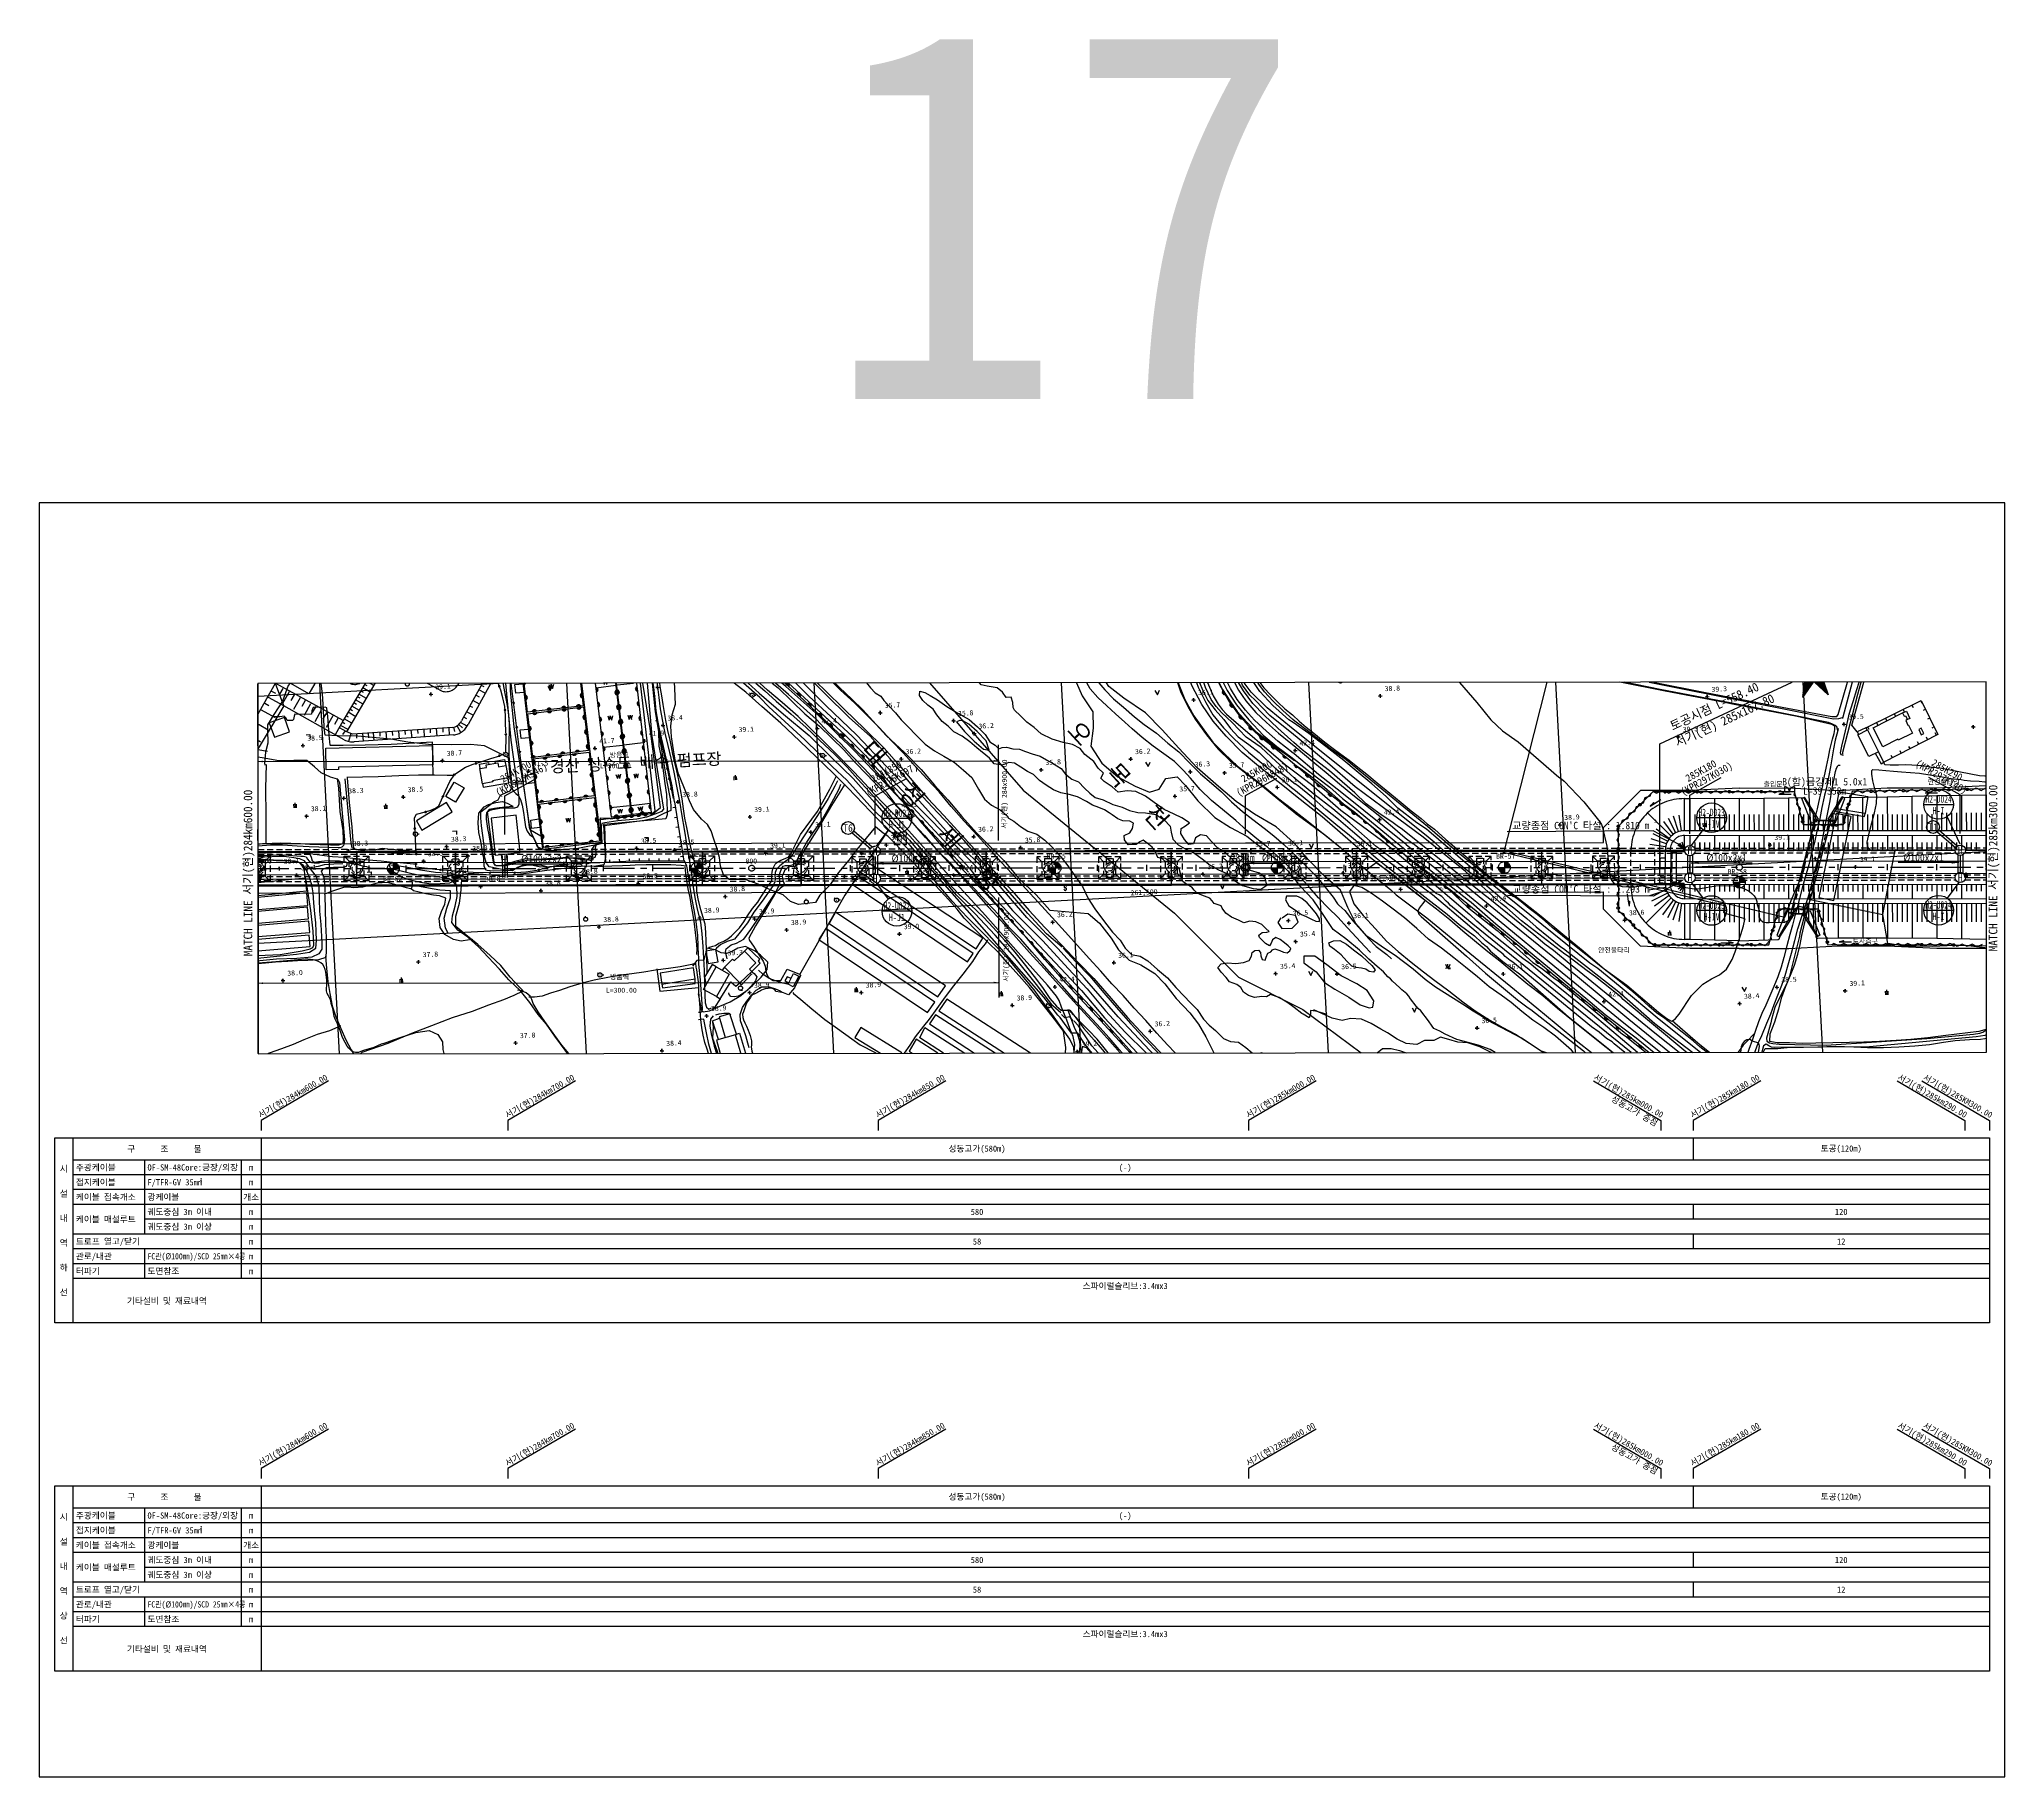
# Model space of a CAD drawing. Header units: millimetres. Extents: x 15846 to 16642, y 1103 to 1807.
import ezdxf
from ezdxf.enums import TextEntityAlignment as Align
from ezdxf.xclip import XClip

# ---------------------------------------------------------------- set-up
doc = ezdxf.new("R2010")
doc.units = ezdxf.units.MM
doc.header["$LTSCALE"] = 10
doc.header["$MEASUREMENT"] = 0
doc.header["$XCLIPFRAME"] = 2
for name, pattern in [('A-CENTR01', [2, 1.25, -0.25, 0.25, -0.25]), ('CENTER', [2, 1.25, -0.25, 0.25, -0.25]), ('DASHED2', [0.375, 0.25, -0.125]), ('HIDDEN', [0.375, 0.25, -0.125])]:
    doc.linetypes.add(name, pattern=pattern)
for name, color, linetype in [('TN-CABL', 4, 'Continuous'), ('TN-MACL', 6, 'A-CENTR01'), ('TN-MANH', 4, 'Continuous'), ('TT-COMM-SYMB', 3, 'Continuous'), ('TT-TABL-LIN1', 4, 'Continuous'), ('TT-TABL-LIN2', 1, 'Continuous'), ('TT-TABL-TEX1', 6, 'Continuous'), ('TT-TABL-TEX2', 3, 'Continuous'), ('TT-WIRE-EQPM', 6, 'Continuous'), ('TZ-BASE', 253, 'Continuous'), ('TZ-CABL', 4, 'Continuous'), ('TZ-LEAL', 1, 'Continuous'), ('TZ-LEAT', 3, 'Continuous'), ('TZ-MACT', 6, 'Continuous')]:
    doc.layers.add(name, color=color, linetype=linetype)
doc.layers.add('TX-PAPR', color=2, linetype='Continuous', plot=False)
doc.styles.add('GR', font='GulimChe.ttf')
doc.styles.add('SIMPLEX', font='GulimChe.ttf')
doc.styles.get("Standard").update_dxf_attribs({"font": 'GulimChe.ttf'})
doc.linetypes.add('ZIGZAG', pattern='A,0.0001,-0.2,[131,ltypeshp.shx,S=0.2,R=0,X=-0.2,Y=0],-0.4,[131,ltypeshp.shx,S=0.2,R=180,X=0.2,Y=0],-0.2', length=0.8001)
doc.dimstyles.get("Standard").update_dxf_attribs({"dimtxt": 0.18, "dimasz": 0.18, "dimexe": 0.18, "dimexo": 0.0625, "dimgap": 0.09, "dimtad": 0, "dimtih": 1, "dimtoh": 1, "dimdec": 4, "dimzin": 0, "dimdsep": 46, "dimtxsty": 'Standard', "dimcen": 0.09, "dimadec": 0, "dimazin": 0, "dimtfac": 1, "dimtdec": 4, "dimtofl": 0, "dimtmove": 0, "dimatfit": 3, "dimfxl": 0, "dimtolj": 1, "dimtzin": 0, "dimarcsym": 0})

# ---------------------------------------------------------------- blocks, each defined once
blk = doc.blocks.new('JD-FGHGF6GCDN')
at = {"layer": 'TZ-BASE'}
for p, q in [((2.26, 128.15), (-1.15, 129.65)), ((699.88, 134.36), (-0.12, 134.33)), ((-0.06, 131.99), (-0.12, 132.02)), ((1.93, 127.42), (-0.12, 127.92)), ((0.4, 131.74), (-0.05, 131.98)), ((3.39, 130.12), (0.4, 131.74)), ((0.41, 120.62), (1.98, 127.65)), ((4.6, 132.24), (1.48, 133.84)), ((1.86, 101.59), (20.92, 134.15)), ((1.98, 127.65), (5.69, 134.15)), ((4.93, 100.38), (24.47, 134.15)), ((31.23, 133.55), (18.14, 110.3)), ((31.61, 132.41), (19.35, 110.63)), ((21.76, 134.06), (40.35, -215.8)), ((22.78, 108.75), (35.03, 130.54)), ((25.7, 102), (40.19, 128.44)), ((34.21, 132.56, 38.93), (27.19, 101.02, 38.93)), ((35.43, 131.25), (31.23, 133.55)), ((35.03, 130.54), (31.61, 132.41)), ((34.59, 134.15, 38.93), (34.21, 132.56, 38.93)), ((35.92, 130.77), (34.4, 128.06)), ((34.4, 128.06), (38.05, 126.06)), ((37.07, 134.15), (35.43, 131.25)), ((39.55, 128.79), (35.92, 130.77)), ((37.82, 134.15), (36.32, 131.49)), ((36.32, 131.49), (39.94, 129.5)), ((38.05, 126.06), (39.55, 128.79)), ((41.74, 132.79), (39.18, 134.15)), ((39.94, 129.5), (41.74, 132.79)), ((40.19, 128.44), (44.07, 126.31)), ((56.2, 125.9), (40.58, 134.15)), ((42.39, 132.45), (40.58, 129.15)), ((40.58, 129.15), (44.46, 127.02)), ((46.3, 130.38), (42.39, 132.45)), ((44.46, 127.02), (46.3, 130.38)), ((47.08, 129.97), (45.23, 126.6)), ((50.67, 128.08), (47.08, 129.97)), ((72.08, 134.15), (47.75, 90.52)), ((48.79, 124.65), (50.67, 128.08)), ((49.5, 134.15), (60.25, 128.61)), ((49.53, 124.24), (51.41, 127.68)), ((51.41, 127.68), (55.3, 125.63)), ((54.21, 95.84), (75.16, 134.15)), ((55.23, 131.19, 39.56), (55.31, 129.75, 39.56)), ((75.81, 133.68), (55.48, 96.08)), ((55.76, 134.15), (68.53, 127.79)), ((55.79, 131.79, 39.56), (55.89, 129.78, 39.56)), ((56.46, 129.79, 39.56), (56.38, 131.25, 39.56)), ((59.01, 95.17), (77.83, 130.57)), ((78.61, 130.84), (90.69, 127.45)), ((90.69, 127.45), (79.33, 134.15)), ((80.81, 134.15), (98.41, 124.09)), ((83.46, 134.16, 39.13), (81.66, 125.23, 39.13)), ((126.8, 133.97), (85.11, 58.35)), ((103.7, 124.77), (86.74, 134.15)), ((92.54, 134.15), (102.9, 128.97)), ((120.69, 129.44), (102.2, 95.41)), ((114.27, 129.46, 39.02), (106.83, 134.16, 39.02)), ((111.83, 131.66, 40.42), (107.73, 134.16, 40.42)), ((123.74, 126.3, 40.42), (111.83, 131.66, 40.42)), ((121.45, 128.81, 40), (112.49, 134.16, 40)), ((119.71, 125.56, 39.02), (114.27, 129.46, 39.02)), ((124.75, 128.14, 41.04), (115.34, 134.16, 41.04)), ((117.29, 134.16, 42.01), (119.64, 132.58, 42.01)), ((136.97, 122.95, 126.92), (119.49, 134.16, 126.92)), ((119.64, 132.58, 42.01), (125.49, 129.12, 42.01)), ((121.2, 126.94), (119.75, 127.71)), ((123.44, 127.88), (120.66, 129.37)), ((126.8, 133.97), (121.15, 133.62)), ((123.37, 131.22), (121.36, 131.45)), ((139.13, 117.52, 40), (121.45, 128.81, 40)), ((121.9, 134.06), (140.49, -215.8)), ((137.1, 119.95, 41.04), (124.75, 128.14, 41.04)), ((125.49, 129.12, 42.01), (131, 125.77, 42.01)), ((125.87, 134.03, 128.02), (142.42, 123.61, 128.02)), ((126.44, 134.15), (126.8, 133.97)), ((130.18, 133.2, 42.01), (128.13, 134.12, 42.01)), ((133, 131.49, 42.01), (130.18, 133.2, 42.01)), ((133.14, 133.56, 41.04), (132.19, 134.12, 41.04)), ((141.53, 128.32, 126.66), (132.34, 134.03, 126.66)), ((138.92, 127.34, 42.01), (133, 131.49, 42.01)), ((148.53, 123.45, 41.04), (133.14, 133.56, 41.04)), ((133.81, 134.12, 40), (151.38, 123.38, 40)), ((137.93, 130.56, 126.66), (136.4, 131.51, 126.66)), ((137.11, 131.68, 126.66), (136.41, 131.52, 126.66)), ((136.48, 131.56, 126.66), (136.51, 131.44, 126.66)), ((137.39, 131.59, 126.66), (136.57, 131.4, 126.66)), ((136.62, 131.63, 126.66), (136.69, 131.33, 126.66)), ((137.57, 131.48, 126.66), (136.75, 131.29, 126.66)), ((136.76, 131.67, 126.66), (136.87, 131.22, 126.66)), ((136.91, 131.69, 126.66), (137.05, 131.11, 126.66)), ((137.7, 131.36, 126.66), (136.93, 131.18, 126.66)), ((137.07, 131.69, 126.66), (137.23, 130.99, 126.66)), ((137.8, 131.22, 126.66), (137.11, 131.06, 126.66)), ((137.23, 131.66, 126.66), (137.41, 130.88, 126.66)), ((137.87, 131.09, 126.66), (137.29, 130.95, 126.66)), ((137.4, 131.59, 126.66), (137.59, 130.77, 126.66)), ((137.91, 130.94, 126.66), (137.47, 130.84, 126.66)), ((137.58, 131.47, 126.66), (137.77, 130.66, 126.66)), ((137.94, 130.79, 126.66), (137.65, 130.73, 126.66)), ((137.79, 131.24, 126.66), (137.93, 130.61, 126.66)), ((137.94, 130.64, 126.66), (137.83, 130.62, 126.66)), ((138.18, 134.16, 41.04), (143.19, 131.02, 41.04)), ((143.02, 127.38, 126.66), (141.49, 128.34, 126.66)), ((142.21, 128.51, 126.66), (141.5, 128.35, 126.66)), ((151.36, 122.15, 126.66), (141.53, 128.32, 126.66)), ((141.57, 128.39, 126.66), (141.6, 128.27, 126.66)), ((142.49, 128.42, 126.66), (141.67, 128.23, 126.66)), ((141.71, 128.46, 126.66), (141.78, 128.16, 126.66)), ((142.67, 128.31, 126.66), (141.85, 128.12, 126.66)), ((141.86, 128.5, 126.66), (141.96, 128.05, 126.66)), ((141.98, 134.16, 41.04), (152.83, 127.52, 41.04)), ((142.01, 128.52, 126.66), (142.14, 127.94, 126.66)), ((142.8, 128.18, 126.66), (142.03, 128.01, 126.66)), ((142.16, 128.51, 126.66), (142.32, 127.82, 126.66)), ((142.89, 128.05, 126.66), (142.21, 127.89, 126.66)), ((142.32, 128.48, 126.66), (142.5, 127.71, 126.66)), ((142.96, 127.91, 126.66), (142.39, 127.78, 126.66)), ((142.49, 128.42, 126.66), (142.68, 127.6, 126.66)), ((143.01, 127.77, 126.66), (142.57, 127.67, 126.66)), ((142.67, 128.3, 126.66), (142.86, 127.48, 126.66)), ((143.03, 127.62, 126.66), (142.75, 127.56, 126.66)), ((142.88, 128.07, 126.66), (143.03, 127.43, 126.66)), ((143.03, 127.47, 126.66), (142.93, 127.44, 126.66)), ((143.19, 131.02, 41.04), (156.72, 122.44, 41.04)), ((160.85, 125, 41.04), (147.19, 134.16, 41.04)), ((147.65, 134.16, 121.88), (154.62, 129.85, 121.88)), ((152.83, 127.52, 41.04), (175.01, 112.08, 41.04)), ((154.62, 129.85, 121.88), (163.27, 124.25, 121.88)), ((161.35, 131.16, 122.51), (155.94, 134.16, 122.51)), ((167.51, 127.41, 122.51), (161.35, 131.16, 122.51)), ((173.6, 123.27, 122.51), (167.51, 127.41, 122.51)), ((177.38, 134.16, 36), (183.09, 128.91, 36)), ((183.09, 128.91, 36), (189.28, 123.13, 36)), ((183.79, 134.16, 120.63), (184.73, 133.1, 120.63)), ((184.73, 133.1, 120.63), (188.31, 128.18, 120.63)), ((188.31, 128.18, 120.63), (192.69, 123.5, 120.63)), ((203.55, 134.16, 1.89), (239.37, 108.29, 1.89)), ((222.04, 134.06), (240.63, -215.79)), ((234.91, 133.03, 121.41), (232.36, 134.16, 121.41)), ((238.76, 132.56, 121.41), (234.91, 133.03, 121.41)), ((241.03, 134.16, 121.41), (238.76, 132.56, 121.41)), ((259.66, 126.6, 121.08), (263.89, 128.99, 121.08)), ((263.89, 128.99, 121.08), (269.73, 132.25, 121.08)), ((269.73, 132.25, 121.08), (274.22, 134.16, 121.08)), ((306.1, 130.36, 36), (300.85, 126.52, 36)), ((310.75, 134.16, 36), (306.1, 130.36, 36)), ((313.72, 131.39, 36.91), (315.22, 131.47, 36.91)), ((314.47, 131.43, 36.91), (313.72, 131.39, 36.91)), ((314.51, 130.68, 36.91), (314.43, 132.18, 36.91)), ((314.43, 132.18, 36.91), (314.47, 131.43, 36.91)), ((321.94, 134.13, 37.04), (320.13, 132.27, 37.04)), ((320.13, 132.27, 37.04), (320.51, 129.91, 37.04)), ((320.51, 129.91, 37.04), (321.55, 127.36, 37.04)), ((321.55, 127.36, 37.04), (322.26, 125.49, 37.04)), ((322.18, 134.07), (340.77, -215.79)), ((323.03, 131.37, 37.75), (324.53, 131.45, 37.75)), ((323.78, 131.41, 37.75), (323.03, 131.37, 37.75)), ((323.82, 130.66, 37.75), (323.74, 132.16, 37.75)), ((323.74, 132.16, 37.75), (323.78, 131.41, 37.75)), ((325.53, 125.86, 37.04), (326.85, 128.58, 37.04)), ((326.76, 133.75, 37.04), (326.46, 134.13, 37.04)), ((327.33, 132.31, 37.04), (326.76, 133.75, 37.04)), ((326.85, 128.58, 37.04), (327.36, 130.28, 37.04)), ((327.36, 130.28, 37.04), (327.33, 132.31, 37.04)), ((329.49, 126, 36), (331.41, 128.91, 36)), ((330.58, 133.06, 36), (330.66, 134.16, 36)), ((331.41, 128.91, 36), (330.58, 133.06, 36)), ((372.58, 128.75, 121.6), (370.35, 121.99, 121.6)), ((374.85, 134.17, 121.6), (372.58, 128.75, 121.6)), ((375.9, 124.81, 122.25), (378.3, 131.45, 122.25)), ((378.92, 132.5, 36), (376.52, 126.98, 36)), ((378.52, 127.7, 36.61), (377.39, 123.09, 36.61)), ((378.3, 131.45, 122.25), (379.44, 134.17, 122.25)), ((379.6, 131.53, 36.61), (378.52, 127.7, 36.61)), ((379.75, 134.17, 36), (378.92, 132.5, 36)), ((380.87, 134.17, 36.61), (379.6, 131.53, 36.61)), ((382.45, 131.41, 36.61), (380.19, 125.69, 36.61)), ((381.08, 123.56, 36.61), (383.45, 128.51, 36.61)), ((383.42, 134.17, 36.61), (382.45, 131.41, 36.61)), ((383.45, 128.51, 36.61), (385.2, 132.8, 36.61)), ((388.77, 134.17, 40), (384.09, 123.71, 40)), ((385.2, 132.8, 36.61), (385.75, 134.17, 36.61)), ((388.46, 129.68, 42.01), (386.84, 125.31, 42.01)), ((389.72, 130.47, 127.2), (387.1, 125.16, 127.2)), ((388.2, 128.52, 127.2), (388.87, 128.75, 127.2)), ((388.2, 128.57, 127.2), (388.43, 127.89, 127.2)), ((388.21, 128.69, 127.2), (388.96, 128.94, 127.2)), ((388.21, 128.37, 127.2), (388.78, 128.56, 127.2)), ((388.25, 128.22, 127.2), (388.68, 128.37, 127.2)), ((388.26, 128.86, 127.2), (389.06, 129.13, 127.2)), ((388.26, 128.86, 127.2), (388.53, 128.06, 127.2)), ((388.3, 128.08, 127.2), (388.59, 128.18, 127.2)), ((388.35, 129.05, 127.2), (388.62, 128.25, 127.2)), ((388.36, 129.05, 127.2), (389.15, 129.32, 127.2)), ((388.38, 127.95, 127.2), (388.5, 127.99, 127.2)), ((389.24, 129.49, 127.2), (388.44, 127.88, 127.2)), ((390.37, 134.17, 42.01), (388.46, 129.68, 42.01)), ((388.47, 129.19, 127.2), (388.72, 128.44, 127.2)), ((388.57, 129.28, 127.2), (389.19, 129.49, 127.2)), ((388.59, 129.3, 127.2), (388.81, 128.63, 127.2)), ((388.72, 129.38, 127.2), (388.91, 128.82, 127.2)), ((388.86, 129.44, 127.2), (389, 129.01, 127.2)), ((389, 129.48, 127.2), (389.09, 129.2, 127.2)), ((389.15, 129.49, 127.2), (389.19, 129.39, 127.2)), ((391.1, 131.62, 42.01), (389.23, 127.16, 42.01)), ((391.37, 134.17, 127.2), (389.72, 130.47, 127.2)), ((391.01, 126.63, 128.41), (393.09, 131.44, 128.41)), ((392.19, 134.17, 42.01), (391.1, 131.62, 42.01)), ((393.09, 131.44, 128.41), (394.42, 134.17, 128.41)), ((396.17, 132.03, 128.49), (393.61, 126.33, 128.49)), ((395.22, 124.87, 42.01), (397.76, 131.21, 42.01)), ((397.13, 134.17, 128.49), (396.17, 132.03, 128.49)), ((396.65, 125.82, 42.01), (399.12, 131.77, 42.01)), ((397.61, 125.51, 40), (401.55, 133.84, 40)), ((397.76, 131.21, 42.01), (399.01, 134.17, 42.01)), ((399.12, 131.77, 42.01), (400.43, 134.17, 42.01)), ((400.08, 125.21, 39.02), (402.38, 130.89, 39.02)), ((401.55, 133.84, 40), (401.73, 134.17, 40)), ((402.02, 126.11, 124.55), (403.25, 129.17, 124.55)), ((402.38, 130.89, 39.02), (404.13, 134.17, 39.02)), ((404.38, 130.2, 125.16), (402.68, 125.74, 125.16)), ((403.25, 129.17, 124.55), (404.84, 133.15, 124.55)), ((405.85, 133.91, 125.16), (404.38, 130.2, 125.16)), ((404.84, 133.15, 124.55), (405.34, 134.17, 124.55)), ((405.97, 134.17, 125.16), (405.85, 133.91, 125.16)), ((422.32, 134.07), (440.91, -215.79)), ((422.32, 134.07), (440.91, -215.79)), ((452.21, 130.56, 124.72), (452.16, 131.08, 124.72)), ((453.23, 129.4, 39.02), (454.73, 129.48, 39.02)), ((453.98, 129.44, 39.02), (453.23, 129.4, 39.02)), ((454.02, 128.7, 39.02), (453.94, 130.19, 39.02)), ((453.94, 130.19, 39.02), (453.98, 129.44, 39.02)), ((480.64, 129.32, 39.02), (477.3, 126.36, 39.02)), ((483.25, 132.84, 39.02), (480.64, 129.32, 39.02)), ((483.75, 134.17, 39.02), (483.25, 132.84, 39.02)), ((522.46, 134.07), (541.05, -215.79)), ((538.56, 134.17, 39.43), (526.12, 83.29, 39.43)), ((622.6, 134.07), (641.2, -215.79)), ((639.35, 126.29, 40.76), (641.28, 134.18, 40.76)), ((641.77, 134.18, 38.92), (640.07, 127.24, 38.92)), ((640.37, 127.34, 39.32), (641.96, 134.14, 39.32)), ((643.39, 132.95, 40.38), (642.29, 128.68, 40.38)), ((642.29, 128.68, 40.38), (653.29, 125.95, 40.38)), ((654.27, 130.21, 40.38), (643.39, 132.95, 40.38)), ((653.29, 125.95, 40.38), (654.27, 130.21, 40.38)), ((656.45, 129.78, 39.32), (655.88, 127.06, 39.32)), ((656.23, 134.14, 39.32), (656.69, 132.16, 39.32)), ((656.69, 132.16, 39.32), (656.45, 129.78, 39.32)), ((657.23, 133.45, 40), (656.78, 123.29, 40)), ((657.06, 134.18, 40), (657.23, 133.45, 40)), ((657.55, 101.49, 39.76), (667.17, 128.81, 39.76)), ((658.08, 129.18, 41.4), (658.47, 128.81, 41.4)), ((658.99, 128.26, 41.4), (659.2, 128.25, 41.4)), ((659.1, 128.33, 41.4), (659.11, 128.17, 41.4)), ((661.06, 130.39, 42.64), (659.29, 123.82, 42.64)), ((659.38, 134.18, 41), (659.51, 132.31, 41)), ((659.51, 132.31, 41), (659.38, 127.24, 41)), ((659.94, 128.31, 41.4), (660.62, 128.32, 41.4)), ((661.46, 132.98, 42.64), (661.06, 130.39, 42.64)), ((661.62, 134.18, 42.64), (661.46, 132.98, 42.64)), ((663.31, 126.76, 39.83), (664.42, 130.86, 39.83)), ((664.42, 130.86, 39.83), (665.44, 134.18, 39.83)), ((664.76, 126.65, 41), (665.57, 127.65, 41)), ((665.57, 127.65, 41), (667.51, 130.98, 41)), ((666.52, 127.01, 40), (667.9, 130.61, 40)), ((667.17, 128.81, 39.76), (668.2, 131.64, 39.76)), ((667.51, 130.98, 41), (668.98, 134.18, 41)), ((667.9, 130.61, 40), (669.54, 134.1, 40)), ((668.2, 131.64, 39.76), (669.52, 134.14, 39.76)), ((669.54, 134.1, 40), (669.6, 134.18, 40)), ((0.41, 125.25), (-0.12, 125.38)), ((-0.11, 122.85), (0.41, 122.72)), ((-0.11, 120.21), (0.3, 120.12)), ((-0.05, 118.54), (0.41, 120.62)), ((1.39, 125), (0.41, 125.25)), ((0.41, 122.72), (0.86, 122.62)), ((28.23, 104.08), (40.59, 126.62)), ((29.95, 120.16), (32.09, 123.95)), ((33.69, 118.11), (29.95, 120.16)), ((32.09, 123.95), (35.79, 121.92)), ((32.53, 124.75), (33.99, 127.33)), ((36.23, 122.72), (32.53, 124.75)), ((35.79, 121.92), (33.69, 118.11)), ((48.4, 123.93), (33.91, 97.5)), ((33.99, 127.33), (37.65, 125.32)), ((37.65, 125.32), (36.23, 122.72)), ((40.59, 126.62), (47.73, 122.71)), ((44.07, 126.31), (43.4, 125.08)), ((44.84, 125.89), (44.17, 124.66)), ((48.4, 123.93), (44.84, 125.89)), ((45.23, 126.6), (48.79, 124.65)), ((45.81, 117.46), (49.13, 123.52)), ((52.7, 121.57), (49.09, 115.04)), ((49.13, 123.52), (52.7, 121.57)), ((49.28, 114.32), (53.15, 121.32)), ((53.37, 122.13), (49.53, 124.24)), ((53.15, 121.32), (54.83, 115.22)), ((55.3, 125.63), (53.37, 122.13)), ((53.78, 121.51), (56.2, 125.9)), ((55.54, 115.14), (53.78, 121.51)), ((62.08, 122.44), (55, 109.78)), ((63.01, 93.82), (80.71, 127.34)), ((79.61, 122.71), (67.51, 99.74)), ((80.49, 121.49), (75.24, 111.57)), ((81.66, 125.23, 39.13), (76.93, 95.02, 39.13)), ((99.71, 119.81), (77.34, 80.31)), ((78.63, 109.98), (83.84, 119.43)), ((79.11, 77), (104.15, 121.38)), ((90.44, 115.78), (79.61, 122.71)), ((81.15, 125.82), (79.84, 123.26)), ((79.84, 123.26), (90.87, 116.34)), ((83.84, 119.43), (80.49, 121.49)), ((80.71, 127.34), (93.62, 119.33)), ((92.37, 119.05), (81.15, 125.82)), ((91.76, 119.36, 38.83), (93.26, 119.44, 38.83)), ((92.51, 119.4, 38.83), (91.76, 119.36, 38.83)), ((92.55, 118.65, 38.83), (92.47, 120.15, 38.83)), ((92.47, 120.15, 38.83), (92.51, 119.4, 38.83)), ((106.25, 92.65, 126.21), (122.06, 124.2, 126.21)), ((116.86, 118.61), (115.26, 119.44)), ((118.81, 119.49), (116.17, 121.11)), ((118.15, 121.41), (116.77, 122.21)), ((120.37, 122.32), (117.67, 123.88)), ((117.77, 118.2, 39.02), (120.03, 122.68, 39.02)), ((119.79, 124.14), (118.25, 124.95)), ((121.87, 125.03), (119.12, 126.54)), ((120.03, 122.68, 39.02), (119.71, 125.56, 39.02)), ((122.06, 124.2, 126.21), (122.76, 125.13, 126.21)), ((122.76, 125.13, 126.21), (123.78, 125.51, 126.21)), ((123.78, 125.51, 126.21), (124.99, 125.33, 126.21)), ((124.33, 125.02, 126.21), (124.84, 125.76, 126.21)), ((124.73, 124.97, 126.21), (124.45, 125.81, 126.21)), ((124.99, 125.33, 126.21), (144.28, 113.63, 126.21)), ((126.34, 123.88, 41.19), (126.74, 123.51, 41.19)), ((127.25, 122.95, 41.19), (127.46, 122.94, 41.19)), ((127.36, 123.02, 41.19), (127.37, 122.87, 41.19)), ((128.2, 123, 41.19), (128.88, 123.01, 41.19)), ((131, 125.77, 42.01), (136.77, 122.01, 42.01)), ((132.81, 120.12, 126.21), (133.57, 120.59, 126.21)), ((133.16, 119.91, 126.21), (133.23, 120.8, 126.21)), ((136.77, 122.01, 42.01), (141.85, 118.69, 42.01)), ((147.38, 116.15, 126.92), (136.97, 122.95, 126.92)), ((143.65, 116.38, 41.04), (137.1, 119.95, 41.04)), ((144.12, 123.99, 42.01), (138.92, 127.34, 42.01)), ((142.42, 123.61, 128.02), (153.36, 116.66, 128.02)), ((150.24, 120.23, 42.01), (144.12, 123.99, 42.01)), ((148.1, 124.19, 126.66), (146.58, 125.15, 126.66)), ((147.29, 125.32, 126.66), (146.59, 125.16, 126.66)), ((146.66, 125.2, 126.66), (146.68, 125.08, 126.66)), ((147.57, 125.23, 126.66), (146.75, 125.04, 126.66)), ((146.8, 125.27, 126.66), (146.86, 124.97, 126.66)), ((147.75, 125.12, 126.66), (146.93, 124.93, 126.66)), ((146.94, 125.31, 126.66), (147.04, 124.86, 126.66)), ((147.09, 125.33, 126.66), (147.22, 124.75, 126.66)), ((147.88, 124.99, 126.66), (147.11, 124.82, 126.66)), ((147.24, 125.33, 126.66), (147.4, 124.63, 126.66)), ((147.97, 124.86, 126.66), (147.29, 124.7, 126.66)), ((147.4, 125.29, 126.66), (147.58, 124.52, 126.66)), ((148.04, 124.72, 126.66), (147.47, 124.59, 126.66)), ((147.57, 125.23, 126.66), (147.76, 124.41, 126.66)), ((148.09, 124.58, 126.66), (147.65, 124.48, 126.66)), ((147.75, 125.11, 126.66), (147.94, 124.29, 126.66)), ((148.11, 124.43, 126.66), (147.83, 124.37, 126.66)), ((147.96, 124.88, 126.66), (148.11, 124.24, 126.66)), ((148.11, 124.28, 126.66), (148.01, 124.25, 126.66)), ((161.11, 114.96, 41.04), (148.53, 123.45, 41.04)), ((155.54, 116.62, 42.01), (150.24, 120.23, 42.01)), ((160.22, 116.29, 126.66), (151.36, 122.15, 126.66)), ((151.38, 123.38, 40), (152.44, 122.59, 40)), ((153.16, 120.96, 126.66), (151.65, 121.96, 126.66)), ((152.37, 122.11, 126.66), (151.66, 121.96, 126.66)), ((151.73, 122, 126.66), (151.76, 121.89, 126.66)), ((152.65, 122.01, 126.66), (151.83, 121.84, 126.66)), ((151.88, 122.07, 126.66), (151.94, 121.77, 126.66)), ((152.82, 121.89, 126.66), (152, 121.72, 126.66)), ((152.02, 122.1, 126.66), (152.11, 121.65, 126.66)), ((152.17, 122.12, 126.66), (152.29, 121.53, 126.66)), ((152.95, 121.77, 126.66), (152.18, 121.61, 126.66)), ((152.33, 122.11, 126.66), (152.47, 121.42, 126.66)), ((153.04, 121.63, 126.66), (152.36, 121.49, 126.66)), ((152.44, 122.59, 40), (164.45, 114.39, 40)), ((152.49, 122.08, 126.66), (152.64, 121.3, 126.66)), ((153.11, 121.49, 126.66), (152.53, 121.37, 126.66)), ((152.65, 122.01, 126.66), (152.82, 121.18, 126.66)), ((153.15, 121.35, 126.66), (152.71, 121.26, 126.66)), ((152.83, 121.89, 126.66), (153, 121.07, 126.66)), ((153.17, 121.2, 126.66), (152.89, 121.14, 126.66)), ((153.03, 121.65, 126.66), (153.16, 121.01, 126.66)), ((153.17, 121.04, 126.66), (153.06, 121.02, 126.66)), ((156.72, 122.44, 41.04), (169.2, 114.08, 41.04)), ((180.67, 111.46, 41.04), (160.85, 125, 41.04)), ((163.27, 124.25, 121.88), (171.39, 118.88, 121.88)), ((163.97, 126.47, 36.18), (165.47, 126.55, 36.18)), ((164.72, 126.51, 36.18), (163.97, 126.47, 36.18)), ((164.76, 125.76, 36.18), (164.68, 127.26, 36.18)), ((164.68, 127.26, 36.18), (164.72, 126.51, 36.18)), ((179.52, 119.34, 122.51), (173.6, 123.27, 122.51)), ((189.28, 123.13, 36), (193.25, 119.31, 36)), ((192.69, 123.5, 120.63), (196.62, 119.67, 120.63)), ((196.62, 119.67, 120.63), (200.37, 117.13, 120.63)), ((248.25, 118.92, 121.08), (249.66, 121.55, 121.08)), ((249.66, 121.55, 121.08), (252.46, 121.61, 121.08)), ((252.46, 121.61, 121.08), (255.39, 124.21, 121.08)), ((255.39, 124.21, 121.08), (259.66, 126.6, 121.08)), ((269.11, 125.24, 36.76), (270.6, 125.31, 36.76)), ((269.85, 125.27, 36.76), (269.11, 125.24, 36.76)), ((269.89, 124.53, 36.76), (269.81, 126.02, 36.76)), ((269.81, 126.02, 36.76), (269.85, 125.27, 36.76)), ((289.26, 119.91, 36), (283.5, 116.95, 36)), ((294.43, 122.72, 36), (289.26, 119.91, 36)), ((300.85, 126.52, 36), (294.43, 122.72, 36)), ((312.97, 117.41, 36), (314.28, 120.65, 36)), ((313.92, 124.82, 36), (315.13, 127.19, 36)), ((314.28, 120.65, 36), (313.92, 124.82, 36)), ((315.13, 127.19, 36), (318.54, 127.04, 36)), ((318.54, 127.04, 36), (320.1, 123.35, 36)), ((320.1, 123.35, 36), (322.66, 121.58, 36)), ((322.26, 125.49, 37.04), (322.66, 123.95, 37.04)), ((322.66, 123.95, 37.04), (324.15, 124.39, 37.04)), ((322.66, 121.58, 36), (326.74, 123.19, 36)), ((324.15, 124.39, 37.04), (325.53, 125.86, 37.04)), ((326.74, 123.19, 36), (329.49, 126, 36)), ((350.89, 125.99, 35.49), (352.39, 126.07, 35.49)), ((351.64, 126.03, 35.49), (350.89, 125.99, 35.49)), ((351.68, 125.29, 35.49), (351.6, 126.78, 35.49)), ((351.6, 126.78, 35.49), (351.64, 126.03, 35.49)), ((370.35, 121.99, 121.6), (368.99, 115.22, 121.6)), ((374.49, 120.92, 36), (373.36, 113.85, 36)), ((374.19, 118.12, 122.25), (375.9, 124.81, 122.25)), ((376.52, 126.98, 36), (374.49, 120.92, 36)), ((377.39, 123.09, 36.61), (376.33, 118.87, 36.61)), ((378, 120.52, 36.61), (377.02, 115.23, 36.61)), ((380.19, 125.69, 36.61), (378, 120.52, 36.61)), ((379.6, 117.65, 36.61), (381.08, 123.56, 36.61)), ((384.09, 123.71, 40), (381.72, 116.21, 40)), ((384.76, 120.71, 42.01), (383.27, 116.31, 42.01)), ((387.1, 125.16, 127.2), (384.36, 117.09, 127.2)), ((386.84, 125.31, 42.01), (384.76, 120.71, 42.01)), ((387.25, 121.06, 42.01), (385.78, 114.89, 42.01)), ((385.82, 123.12, 127.2), (386.53, 123.47, 127.2)), ((385.82, 122.96, 127.2), (386.46, 123.27, 127.2)), ((385.82, 123, 127.2), (386.14, 122.35, 127.2)), ((385.84, 123.3, 127.2), (386.59, 123.67, 127.2)), ((385.84, 123.3, 127.2), (386.21, 122.54, 127.2)), ((385.85, 122.8, 127.2), (386.39, 123.07, 127.2)), ((385.91, 123.5, 127.2), (386.66, 123.87, 127.2)), ((385.91, 123.5, 127.2), (386.28, 122.74, 127.2)), ((385.91, 122.66, 127.2), (386.32, 122.87, 127.2)), ((385.98, 122.53, 127.2), (386.25, 122.67, 127.2)), ((386, 123.65, 127.2), (386.35, 122.94, 127.2)), ((386.08, 122.41, 127.2), (386.19, 122.47, 127.2)), ((386.09, 123.76, 127.2), (386.68, 124.05, 127.2)), ((386.11, 123.77, 127.2), (386.42, 123.14, 127.2)), ((386.72, 124.05, 127.2), (386.14, 122.35, 127.2)), ((386.22, 123.87, 127.2), (386.48, 123.35, 127.2)), ((386.35, 123.95, 127.2), (386.55, 123.55, 127.2)), ((386.49, 124.01, 127.2), (386.62, 123.75, 127.2)), ((386.64, 124.04, 127.2), (386.69, 123.95, 127.2)), ((389.23, 127.16, 42.01), (387.25, 121.06, 42.01)), ((387.45, 116.38, 128.41), (388.89, 121.86, 128.41)), ((388.89, 121.86, 128.41), (391.01, 126.63, 128.41)), ((391.65, 120.66, 128.49), (389.93, 114.26, 128.49)), ((391.25, 113.78, 42.01), (393.03, 119.45, 42.01)), ((393.61, 126.33, 128.49), (391.65, 120.66, 128.49)), ((392.89, 116.21, 42.01), (394.8, 120.59, 42.01)), ((393.03, 119.45, 42.01), (395.22, 124.87, 42.01)), ((394.8, 120.59, 42.01), (396.65, 125.82, 42.01)), ((394.93, 118.13, 40), (397.61, 125.51, 40)), ((398.2, 118.46, 39.02), (400.08, 125.21, 39.02)), ((399.2, 118.16, 124.55), (400.62, 121.92, 124.55)), ((401.38, 122.21, 125.16), (399.81, 118.01, 125.16)), ((400.62, 121.92, 124.55), (402.02, 126.11, 124.55)), ((402.68, 125.74, 125.16), (401.38, 122.21, 125.16)), ((467.49, 120.02, 39.02), (467.14, 119.2, 39.02)), ((468.33, 121.23, 39.02), (467.49, 120.02, 39.02)), ((470.45, 123.13, 39.02), (468.33, 121.23, 39.02)), ((474.02, 124.67, 39.02), (470.45, 123.13, 39.02)), ((477.3, 126.36, 39.02), (474.02, 124.67, 39.02)), ((557.4, 124.84, 39.21), (558.9, 124.92, 39.21)), ((558.15, 124.88, 39.21), (557.4, 124.84, 39.21)), ((558.19, 124.13, 39.21), (558.11, 125.63, 39.21)), ((558.11, 125.63, 39.21), (558.15, 124.88, 39.21)), ((639.57, 126.08, 40.76), (639.35, 126.29, 40.76)), ((640.83, 125.29, 40.76), (639.57, 126.08, 40.76)), ((640.07, 127.24, 38.92), (643.7, 124.05, 38.92)), ((641.06, 126.77, 39.32), (640.37, 127.34, 39.32)), ((641.91, 124.65, 40.76), (640.83, 125.29, 40.76)), ((643.82, 124.39, 39.32), (641.06, 126.77, 39.32)), ((642.73, 124.18, 40.76), (641.91, 124.65, 40.76)), ((644.27, 123.73, 40.76), (642.73, 124.18, 40.76)), ((643.7, 124.05, 38.92), (645.53, 123.74, 38.92)), ((645.1, 124.06, 39.32), (643.82, 124.39, 39.32)), ((645.72, 123.28, 40.76), (644.27, 123.73, 40.76)), ((646.93, 123.54, 39.32), (645.1, 124.06, 39.32)), ((645.53, 123.74, 38.92), (647.7, 123.32, 38.92)), ((647.26, 122.88, 40.76), (645.72, 123.28, 40.76)), ((648.68, 123.23, 39.32), (646.93, 123.54, 39.32)), ((648.88, 122.44, 40.76), (647.26, 122.88, 40.76)), ((647.7, 123.32, 38.92), (649.38, 122.62, 38.92)), ((649.75, 122.93, 39.32), (648.68, 123.23, 39.32)), ((650.42, 121.86, 40.76), (648.88, 122.44, 40.76)), ((649.38, 122.62, 38.92), (650.93, 121.76, 38.92)), ((650.39, 122.62, 39.32), (649.75, 122.93, 39.32)), ((651.39, 121.73, 39.32), (650.39, 122.62, 39.32)), ((651.28, 121.43, 40.76), (650.42, 121.86, 40.76)), ((652.2, 120.54, 40.76), (651.28, 121.43, 40.76)), ((651.39, 121.73, 39.22), (652.3, 120.97, 39.22)), ((653.05, 119.47, 40.76), (652.2, 120.54, 40.76)), ((652.3, 120.97, 39.22), (653.46, 119.53, 39.22)), ((654.53, 116.11, 40.76), (653.05, 119.47, 40.76)), ((653.46, 119.53, 39.22), (654.46, 117.76, 39.22)), ((655.88, 127.06, 39.32), (654.87, 122.21, 39.32)), ((654.92, 122.04, 42.64), (654.87, 122.21, 42.64)), ((655.5, 121.22, 42.64), (654.92, 122.04, 42.64)), ((655.78, 120.64, 42.64), (655.5, 121.22, 42.64)), ((656.41, 119.56, 42.64), (655.78, 120.64, 42.64)), ((657.08, 118.62, 42.64), (656.41, 119.56, 42.64)), ((656.5, 120.75, 40), (656.45, 115.64, 40)), ((656.78, 123.29, 40), (656.5, 120.75, 40)), ((658.33, 120.23, 42.64), (657.84, 118.73, 42.64)), ((658.96, 122.54, 42.64), (658.33, 120.23, 42.64)), ((659.29, 123.82, 42.64), (658.96, 122.54, 42.64)), ((659.38, 127.24, 41), (660.13, 126.21, 41)), ((660.13, 126.21, 41), (661.33, 125.75, 41)), ((660.86, 118.13, 39.83), (662.12, 122.83, 39.83)), ((661.33, 125.75, 41), (662.61, 125.51, 41)), ((661.94, 117.88, 40), (666.52, 127.01, 40)), ((662.12, 122.83, 39.83), (663.31, 126.76, 39.83)), ((662.61, 125.51, 41), (663.87, 125.73, 41)), ((663.87, 125.73, 41), (664.76, 126.65, 41)), ((-0.11, 118.28), (-0.06, 118.52)), ((24.82, 111.02), (26.92, 114.75)), ((26.92, 114.75), (30.72, 112.67)), ((29.49, 119.34), (27.36, 115.55)), ((27.36, 115.55), (31.15, 113.47)), ((30.72, 112.67), (28.66, 108.92)), ((33.24, 117.29), (29.49, 119.34)), ((31.15, 113.47), (33.24, 117.29)), ((43.35, 112.97), (44.91, 115.82)), ((43.73, 111.96), (43.35, 112.97)), ((46.54, 110.42), (43.73, 111.96)), ((44.62, 95.75), (55.54, 115.14)), ((44.91, 115.82), (45.68, 115.98)), ((45.68, 115.98), (48.7, 114.33)), ((46.1, 116.68), (45.81, 117.46)), ((49.09, 115.04), (46.1, 116.68)), ((48.7, 114.33), (46.54, 110.42)), ((47.77, 111.59), (46.54, 109.36)), ((51.6, 109.49), (47.77, 111.59)), ((48.89, 113.61), (48.17, 112.31)), ((48.17, 112.31), (52, 110.2)), ((52.73, 111.5), (48.89, 113.61)), ((53.13, 112.21), (49.28, 114.32)), ((52, 110.2), (52.73, 111.5)), ((54.83, 115.22), (53.13, 112.21)), ((75.24, 111.57), (74.6, 110.12)), ((75.24, 111.57), (77.05, 110.48)), ((93.62, 119.33), (75.83, 87.15)), ((78.31, 94.22), (90.44, 115.78)), ((85.51, 118.4), (80.31, 108.82)), ((106.08, 118.51), (81.01, 74.48)), ((83.16, 106.12), (89.07, 116.16)), ((89.07, 116.16), (85.51, 118.4)), ((90.87, 116.34), (92.37, 119.05)), ((98.39, 114.81, 39.56), (98.34, 115.33, 39.56)), ((114.47, 111.61), (111.76, 113)), ((112.25, 108.14, 39.02), (115.06, 114.1, 39.02)), ((113.99, 114.62), (112.94, 115.17)), ((116.95, 116.12), (114.23, 117.55)), ((115.06, 114.1, 39.02), (117.77, 118.2, 39.02)), ((115.52, 110.8, 40), (116.17, 111.94, 40)), ((115.89, 109.24, 129.81), (119.16, 114.4, 129.81)), ((116.17, 111.94, 40), (117.78, 114.02, 40)), ((117.78, 114.02, 40), (118.83, 114.79, 40)), ((118.06, 112.65, 129.81), (118.95, 112.09, 129.81)), ((119.4, 118, 126.21), (118.51, 118, 126.21)), ((119.22, 117.64, 126.21), (118.69, 118.36, 126.21)), ((118.83, 114.79, 40), (120.13, 114.75, 40)), ((119.16, 114.4, 129.81), (125.32, 110.9, 129.81)), ((120.13, 114.75, 40), (122.57, 113.8, 40)), ((121.69, 112.96, 129.81), (121.17, 112.05, 129.81)), ((122.57, 113.8, 40), (130.82, 109.82, 40)), ((127.6, 117.5, 39.67), (129.1, 117.58, 39.67)), ((128.35, 117.54, 39.67), (127.6, 117.5, 39.67)), ((128.39, 116.79, 39.67), (128.31, 118.28, 39.67)), ((128.31, 118.28, 39.67), (128.35, 117.54, 39.67)), ((138.1, 110.98, 40), (139.15, 111.79, 40)), ((140.19, 116.74, 40), (139.13, 117.52, 40)), ((139.15, 111.79, 40), (141.12, 113.54, 40)), ((141.13, 115.82, 40), (140.19, 116.74, 40)), ((141.12, 113.54, 40), (141.77, 114.68, 40)), ((141.77, 114.68, 40), (141.13, 115.82, 40)), ((141.36, 114.93, 126.21), (142.12, 115.41, 126.21)), ((141.71, 114.72, 126.21), (141.78, 115.61, 126.21)), ((141.85, 118.69, 42.01), (146.74, 115.63, 42.01)), ((146.95, 113.31, 41), (143.44, 116.16, 41)), ((144.28, 113.63, 126.21), (147.44, 111.97, 126.21)), ((146.74, 115.63, 42.01), (150.61, 113.22, 42.01)), ((150.16, 110.23, 41), (146.95, 113.31, 41)), ((150.79, 113.47, 126.92), (147.38, 116.15, 126.92)), ((147.44, 111.97, 126.21), (149.79, 110.16, 126.21)), ((150.61, 113.22, 42.01), (154.62, 110.64, 42.01)), ((152.61, 110.94, 126.92), (150.79, 113.47, 126.92)), ((153.36, 116.66, 128.02), (158.08, 113.59, 128.02)), ((160.78, 113.36, 42.01), (155.54, 116.62, 42.01)), ((158.16, 117.66, 126.66), (156.66, 118.65, 126.66)), ((157.38, 118.8, 126.66), (156.67, 118.65, 126.66)), ((156.74, 118.7, 126.66), (156.77, 118.58, 126.66)), ((157.66, 118.7, 126.66), (156.83, 118.53, 126.66)), ((156.88, 118.76, 126.66), (156.94, 118.46, 126.66)), ((157.83, 118.59, 126.66), (157.01, 118.42, 126.66)), ((157.03, 118.8, 126.66), (157.12, 118.34, 126.66)), ((157.18, 118.81, 126.66), (157.3, 118.23, 126.66)), ((157.96, 118.46, 126.66), (157.19, 118.3, 126.66)), ((157.33, 118.81, 126.66), (157.47, 118.11, 126.66)), ((157.33, 111.63, 42.12), (158.83, 111.71, 42.12)), ((158.08, 111.67, 42.12), (157.33, 111.63, 42.12)), ((158.05, 118.32, 126.66), (157.36, 118.18, 126.66)), ((157.49, 118.77, 126.66), (157.65, 117.99, 126.66)), ((158.12, 118.19, 126.66), (157.54, 118.07, 126.66)), ((157.66, 118.7, 126.66), (157.83, 117.88, 126.66)), ((158.16, 118.04, 126.66), (157.72, 117.95, 126.66)), ((157.84, 118.58, 126.66), (158, 117.76, 126.66)), ((158.18, 117.89, 126.66), (157.89, 117.83, 126.66)), ((158.04, 118.34, 126.66), (158.17, 117.7, 126.66)), ((158.12, 110.92, 42.12), (158.04, 112.42, 42.12)), ((158.04, 112.42, 42.12), (158.08, 111.67, 42.12)), ((158.17, 117.74, 126.66), (158.07, 117.72, 126.66)), ((158.08, 113.59, 128.02), (161.78, 111.22, 128.02)), ((168.48, 110.68, 126.66), (160.22, 116.29, 126.66)), ((166.25, 109.71, 42.01), (160.78, 113.36, 42.01)), ((175.28, 105.41, 41.04), (161.11, 114.96, 41.04)), ((163.14, 114.31, 126.66), (161.65, 115.32, 126.66)), ((162.37, 115.46, 126.66), (161.66, 115.33, 126.66)), ((161.74, 115.37, 126.66), (161.76, 115.25, 126.66)), ((162.65, 115.36, 126.66), (161.82, 115.21, 126.66)), ((161.88, 115.43, 126.66), (161.93, 115.13, 126.66)), ((162.82, 115.24, 126.66), (162, 115.09, 126.66)), ((162.02, 115.47, 126.66), (162.11, 115.01, 126.66)), ((162.17, 115.48, 126.66), (162.28, 114.89, 126.66)), ((162.95, 115.11, 126.66), (162.17, 114.97, 126.66)), ((162.33, 115.47, 126.66), (162.46, 114.77, 126.66)), ((163.04, 114.98, 126.66), (162.35, 114.85, 126.66)), ((162.49, 115.43, 126.66), (162.63, 114.65, 126.66)), ((163.1, 114.84, 126.66), (162.52, 114.73, 126.66)), ((162.65, 115.36, 126.66), (162.81, 114.53, 126.66)), ((163.14, 114.69, 126.66), (162.7, 114.61, 126.66)), ((162.83, 115.24, 126.66), (162.99, 114.41, 126.66)), ((163.16, 114.54, 126.66), (162.88, 114.49, 126.66)), ((163.03, 115, 126.66), (163.15, 114.36, 126.66)), ((163.15, 114.39, 126.66), (163.05, 114.37, 126.66)), ((164.45, 114.39, 40), (177.61, 105.49, 40)), ((168.1, 110.93, 126.66), (166.61, 111.95, 126.66)), ((167.33, 112.09, 126.66), (166.62, 111.95, 126.66)), ((166.7, 111.99, 126.66), (166.72, 111.87, 126.66)), ((167.61, 111.99, 126.66), (166.78, 111.83, 126.66)), ((166.84, 112.05, 126.66), (166.89, 111.76, 126.66)), ((167.78, 111.87, 126.66), (166.96, 111.71, 126.66)), ((166.98, 112.09, 126.66), (167.07, 111.64, 126.66)), ((167.13, 112.1, 126.66), (167.24, 111.52, 126.66)), ((167.91, 111.74, 126.66), (167.13, 111.59, 126.66)), ((167.29, 112.09, 126.66), (167.42, 111.4, 126.66)), ((168, 111.6, 126.66), (167.31, 111.47, 126.66)), ((167.45, 112.06, 126.66), (167.6, 111.28, 126.66)), ((168.06, 111.46, 126.66), (167.48, 111.35, 126.66)), ((167.61, 111.99, 126.66), (167.77, 111.16, 126.66)), ((167.79, 111.86, 126.66), (167.95, 111.04, 126.66)), ((167.99, 111.62, 126.66), (168.11, 110.98, 126.66)), ((169.2, 114.08, 41.04), (180.08, 106.22, 41.04)), ((171.39, 118.88, 121.88), (180.62, 112.48, 121.88)), ((175.01, 112.08, 41.04), (191.73, 100.98, 41.04)), ((185.18, 115.18, 122.51), (179.52, 119.34, 122.51)), ((180.62, 112.48, 121.88), (190.87, 105.2, 121.88)), ((195.33, 101.45, 41.04), (180.67, 111.46, 41.04)), ((189.91, 111.63, 122.51), (185.18, 115.18, 122.51)), ((196.24, 106.98, 122.51), (189.91, 111.63, 122.51)), ((193.25, 119.31, 36), (199.55, 115.21, 36)), ((193.32, 114.12, 36.18), (194.82, 114.2, 36.18)), ((194.07, 114.16, 36.18), (193.32, 114.12, 36.18)), ((194.11, 113.41, 36.18), (194.03, 114.91, 36.18)), ((194.03, 114.91, 36.18), (194.07, 114.16, 36.18)), ((199.55, 115.21, 36), (205, 112.21, 36)), ((200.37, 117.13, 120.63), (205.04, 114.31, 120.63)), ((205, 112.21, 36), (209.02, 108.17, 36)), ((205.04, 114.31, 120.63), (209.04, 110.88, 120.63)), ((244.21, 114.85, 121.08), (246.12, 116.99, 121.08)), ((245.15, 112.43, 121.08), (244.21, 114.85, 121.08)), ((247.57, 111.05, 121.08), (245.15, 112.43, 121.08)), ((246.12, 116.99, 121.08), (248.25, 118.92, 121.08)), ((261.82, 116.49, 35.94), (263.32, 116.57, 35.94)), ((262.57, 116.53, 35.94), (261.82, 116.49, 35.94)), ((262.61, 115.78, 35.94), (262.53, 117.28, 35.94)), ((262.53, 117.28, 35.94), (262.57, 116.53, 35.94)), ((279.11, 114.52, 36), (273.42, 109.45, 36)), ((283.5, 116.95, 36), (279.11, 114.52, 36)), ((279.4, 117.74, 122.48), (280.4, 115.99, 122.48)), ((280.4, 115.99, 122.48), (281.2, 117.83, 122.48)), ((306.16, 111.14, 36), (310.07, 114.17, 36)), ((310.07, 114.17, 36), (312.97, 117.41, 36)), ((332.51, 111.65, 122.48), (333.5, 109.9, 122.48)), ((333.5, 109.9, 122.48), (334.3, 111.74, 122.48)), ((368.99, 115.22, 121.6), (368.48, 107.79, 121.6)), ((373.36, 113.85, 36), (372.53, 108.95, 36)), ((373.07, 110.7, 122.25), (374.19, 118.12, 122.25)), ((375.6, 113.8, 36.61), (375.24, 109.13, 36.61)), ((376.33, 118.87, 36.61), (375.6, 113.8, 36.61)), ((377.02, 115.23, 36.61), (376.36, 109.26, 36.61)), ((378.2, 108.29, 36.61), (378.9, 113.1, 36.61)), ((378.9, 113.1, 36.61), (379.6, 117.65, 36.61)), ((381.72, 116.21, 40), (380.19, 108.18, 40)), ((382.48, 111.55, 127.2), (383.15, 111.97, 127.2)), ((382.49, 111.73, 127.2), (383.2, 112.18, 127.2)), ((382.49, 111.73, 127.2), (382.93, 111.01, 127.2)), ((382.5, 111.39, 127.2), (383.11, 111.76, 127.2)), ((382.54, 111.94, 127.2), (383.25, 112.38, 127.2)), ((382.54, 111.93, 127.2), (382.98, 111.22, 127.2)), ((382.55, 111.24, 127.2), (383.06, 111.56, 127.2)), ((384.36, 117.09, 127.2), (382.56, 109.44, 127.2)), ((382.61, 112.1, 127.2), (383.03, 111.43, 127.2)), ((382.69, 112.21, 127.2), (383.25, 112.56, 127.2)), ((383.27, 116.31, 42.01), (382.71, 111.42, 42.01)), ((382.71, 112.23, 127.2), (383.07, 111.63, 127.2)), ((382.81, 112.34, 127.2), (383.12, 111.84, 127.2)), ((383.29, 112.57, 127.2), (382.88, 110.81, 127.2)), ((382.94, 112.43, 127.2), (383.17, 112.05, 127.2)), ((383.07, 112.5, 127.2), (383.22, 112.25, 127.2)), ((383.21, 112.55, 127.2), (383.27, 112.46, 127.2)), ((383.89, 117.44, 127.2), (384.6, 117.79, 127.2)), ((383.89, 117.27, 127.2), (384.53, 117.59, 127.2)), ((383.89, 117.32, 127.2), (384.21, 116.67, 127.2)), ((383.91, 117.62, 127.2), (384.67, 117.99, 127.2)), ((383.91, 117.61, 127.2), (384.28, 116.86, 127.2)), ((383.93, 117.12, 127.2), (384.46, 117.39, 127.2)), ((383.98, 117.82, 127.2), (384.74, 118.19, 127.2)), ((383.98, 117.81, 127.2), (384.35, 117.06, 127.2)), ((383.98, 116.98, 127.2), (384.39, 117.19, 127.2)), ((384.05, 116.85, 127.2), (384.33, 116.99, 127.2)), ((384.07, 117.97, 127.2), (384.42, 117.26, 127.2)), ((384.15, 116.73, 127.2), (384.26, 116.79, 127.2)), ((384.16, 118.08, 127.2), (384.75, 118.37, 127.2)), ((384.18, 118.09, 127.2), (384.49, 117.46, 127.2)), ((384.8, 118.37, 127.2), (384.22, 116.67, 127.2)), ((384.3, 118.19, 127.2), (384.56, 117.66, 127.2)), ((384.42, 118.27, 127.2), (384.62, 117.86, 127.2)), ((384.56, 118.33, 127.2), (384.69, 118.07, 127.2)), ((384.71, 118.36, 127.2), (384.76, 118.27, 127.2)), ((385.78, 114.89, 42.01), (384.91, 108.87, 42.01)), ((386.61, 110.66, 128.41), (387.45, 116.38, 128.41)), ((388.59, 117.82, 42.36), (390.09, 117.89, 42.36)), ((389.34, 117.86, 42.36), (388.59, 117.82, 42.36)), ((389.93, 114.26, 128.49), (388.85, 108.23, 128.49)), ((389.38, 117.11, 42.36), (389.3, 118.6, 42.36)), ((389.3, 118.6, 42.36), (389.34, 117.86, 42.36)), ((390.26, 107.33, 42.01), (391.25, 113.78, 42.01)), ((392.8, 110.04, 42.01), (392.89, 116.21, 42.01)), ((393.35, 106.53, 40), (394.03, 114.31, 40)), ((394.03, 114.31, 40), (394.24, 115.61, 40)), ((394.24, 115.61, 40), (394.93, 118.13, 40)), ((395.57, 106, 39.02), (396.65, 112.25, 39.02)), ((396.65, 112.25, 39.02), (398.2, 118.46, 39.02)), ((397.39, 110.73, 124.55), (397.98, 114.67, 124.55)), ((398.69, 114.09, 125.16), (397.89, 109.97, 125.16)), ((397.98, 114.67, 124.55), (399.2, 118.16, 124.55)), ((399.81, 118.01, 125.16), (398.69, 114.09, 125.16)), ((466.97, 118.35, 39.02), (469.64, 100.72, 39.02)), ((627.92, 109.97, 39.33), (627.84, 111.47, 39.33)), ((627.84, 111.47, 39.33), (627.88, 110.72, 39.33)), ((655.75, 111.72, 39.22), (651.83, 97.42, 39.22)), ((653.81, 110.89, 40.76), (655.02, 114.52, 40.76)), ((654.2, 93.33, 41.05), (659.52, 112.63, 41.05)), ((654.46, 117.76, 39.22), (655.11, 116.26, 39.22)), ((654.99, 115.11, 40.76), (654.53, 116.11, 40.76)), ((655.02, 114.52, 40.76), (654.99, 115.11, 40.76)), ((655.11, 116.26, 39.22), (655.75, 114.85, 39.22)), ((655.75, 114.85, 39.22), (655.98, 113.46, 39.22)), ((655.98, 113.46, 39.22), (655.75, 111.72, 39.22)), ((656.45, 115.64, 40), (656.92, 114.43, 40)), ((656.92, 114.43, 40), (659.36, 113.64, 40)), ((657.64, 118.35, 42.64), (657.08, 118.62, 42.64)), ((657.84, 118.73, 42.64), (657.64, 118.35, 42.64)), ((658.16, 109.41, 39.83), (659.27, 113.51, 39.83)), ((659.27, 113.51, 39.83), (660.86, 118.13, 39.83)), ((659.36, 113.64, 40), (660.43, 114.31, 40)), ((660.43, 114.31, 40), (661.94, 117.88, 40)), ((676.52, 111.65, 39.23), (676.59, 110.2, 39.23)), ((677.07, 112.24, 39.23), (677.18, 110.23, 39.23)), ((677.74, 110.24, 39.23), (677.67, 111.71, 39.23)), ((684.13, 114.47, 39.55), (685.63, 114.55, 39.55)), ((684.88, 114.51, 39.55), (684.13, 114.47, 39.55)), ((684.92, 113.76, 39.55), (684.84, 115.26, 39.55)), ((684.84, 115.26, 39.55), (684.88, 114.51, 39.55)), ((687.99, 81.31, 39.49), (699.43, 116.31, 39.49)), ((699.42, 116.29, 39.49), (699.89, 117.73, 39.49)), ((22.36, 107.99), (17.96, 100.17)), ((18.14, 110.3), (22.36, 107.99)), ((20.83, 103.93), (18.85, 100.42)), ((19.35, 110.63), (22.78, 108.75)), ((24.74, 101.78), (20.83, 103.93)), ((21.15, 104.5), (22.64, 107.14)), ((25.06, 102.35), (21.15, 104.5)), ((22.64, 107.14), (26.52, 105.02)), ((24.38, 110.24), (23.06, 107.9)), ((23.06, 107.9), (26.93, 105.78)), ((28.22, 108.13), (24.38, 110.24)), ((28.66, 108.92), (24.82, 111.02)), ((26.52, 105.02), (25.06, 102.35)), ((26.93, 105.78), (28.22, 108.13)), ((35.37, 100.16), (28.23, 104.08)), ((38.39, 103.93), (39.77, 106.45)), ((38.76, 102.93), (38.39, 103.93)), ((39.77, 106.45), (40.84, 106.67)), ((40.83, 108.37), (42.3, 111.06)), ((41.19, 107.41), (40.83, 108.37)), ((40.84, 106.67), (43.63, 105.15)), ((44.02, 105.86), (41.19, 107.41)), ((43.63, 105.15), (41.56, 101.4)), ((42.3, 111.06), (43.31, 111.27)), ((43.3, 111.27), (46.15, 109.71)), ((44.87, 106.34), (43.64, 104.11)), ((43.64, 104.11), (47.41, 102.05)), ((46.15, 109.71), (44.02, 105.86)), ((48.66, 104.27), (44.87, 106.34)), ((46.15, 108.65), (45.27, 107.06)), ((45.27, 107.06), (49.06, 104.98)), ((49.95, 106.57), (46.15, 108.65)), ((46.54, 109.36), (50.35, 107.28)), ((47.41, 102.05), (48.66, 104.27)), ((49.06, 104.98), (49.95, 106.57)), ((50.35, 107.28), (51.6, 109.49)), ((74.6, 110.12), (69.06, 99.51)), ((72.32, 97.78), (77.69, 107.84)), ((73.71, 97.07), (78.91, 106.58)), ((76.6, 109.18), (74.6, 110.12)), ((76.5, 108.64), (76.6, 109.18)), ((77.69, 107.84), (76.5, 108.64)), ((77.05, 110.48), (77.71, 110.66)), ((82.5, 104.94), (77.23, 95.35)), ((77.71, 110.66), (78.63, 109.98)), ((78.91, 106.58), (80.1, 105.86)), ((80.1, 105.86), (80.63, 106.02)), ((80.31, 108.82), (81.3, 107.95)), ((80.63, 106.02), (82.5, 104.94)), ((81.3, 107.95), (81.27, 107.47)), ((81.27, 107.47), (83.16, 106.12)), ((83.16, 106.12), (82.5, 104.94)), ((109.36, 102.35), (106.77, 103.82)), ((109.07, 105.3), (107.93, 105.95)), ((111.95, 107.04), (109.31, 108.48)), ((109.38, 102.74, 39.02), (112.25, 108.14, 39.02)), ((111.57, 110.03), (110.42, 110.54)), ((114.92, 109.06, 126.21), (114.03, 109.06, 126.21)), ((114.74, 108.7, 126.21), (114.21, 109.42, 126.21)), ((115.35, 109.5, 40), (115.52, 110.8, 40)), ((116, 108.36, 40), (115.35, 109.5, 40)), ((120.87, 106.09, 129.81), (115.89, 109.24, 129.81)), ((118.89, 105.7, 40), (116, 108.36, 40)), ((116.68, 108.74, 129.81), (117.24, 109.63, 129.81)), ((119.74, 104.69, 40), (118.89, 105.7, 40)), ((120.3, 103.51, 40), (119.74, 104.69, 40)), ((120.99, 102.41, 40), (120.3, 103.51, 40)), ((120.94, 103.59, 130.28), (124.66, 110.36, 130.28)), ((127.74, 99.86, 130.28), (120.94, 103.59, 130.28)), ((124.97, 110.19, 129.81), (124.03, 110.66, 129.81)), ((124.66, 110.36, 130.28), (131.46, 106.63, 130.28)), ((125.32, 110.9, 129.81), (124.97, 110.19, 129.81)), ((131.46, 106.63, 130.28), (127.74, 99.86, 130.28)), ((130.82, 109.82, 40), (132.04, 109.39, 40)), ((132.04, 109.39, 40), (133.3, 109.04, 40)), ((133.3, 109.04, 40), (134.63, 109.09, 40)), ((134.63, 109.09, 40), (138.1, 110.98, 40)), ((149.69, 109.67, 126.21), (150.55, 109.91, 126.21)), ((149.79, 110.16, 126.21), (151.27, 108.53, 126.21)), ((149.96, 109.37, 126.21), (150.28, 110.21, 126.21)), ((151.68, 107.31, 41), (150.16, 110.23, 41)), ((151.35, 104.91, 126.21), (150.93, 103.34, 126.21)), ((151.24, 103.22, 126.92), (152.02, 105.53, 126.92)), ((151.27, 108.53, 126.21), (151.8, 106.82, 126.21)), ((151.8, 106.82, 126.21), (151.35, 104.91, 126.21)), ((152.42, 105.7, 41), (151.68, 107.31, 41)), ((152.02, 105.53, 126.92), (152.7, 108.36, 126.92)), ((157.33, 102.24, 41), (152.42, 105.7, 41)), ((152.7, 108.36, 126.92), (152.61, 110.94, 126.92)), ((154.62, 110.64, 42.01), (158.38, 107.93, 42.01)), ((158.38, 107.93, 42.01), (162.46, 104.79, 42.01)), ((159.46, 103.64, 127.35), (159.15, 102.42, 127.35)), ((159.46, 103.64, 125.2), (160.26, 104.05, 125.2)), ((160.26, 104.05, 125.2), (160.73, 104.07, 125.2)), ((160.73, 104.07, 125.2), (161.68, 104.19, 125.2)), ((162.45, 104.3, 128.73), (161.51, 104.19, 128.73)), ((161.68, 104.19, 125.2), (162.45, 104.3, 125.2)), ((161.78, 111.22, 128.02), (166.63, 108.02, 128.02)), ((165.23, 103.71, 128.73), (162.45, 104.3, 128.73)), ((162.46, 104.79, 42.01), (166.87, 101.84, 42.01)), ((168.39, 102.05, 128.73), (165.23, 103.71, 128.73)), ((171.96, 105.38, 42.01), (166.25, 109.71, 42.01)), ((166.63, 108.02, 128.02), (170.3, 105.31, 128.02)), ((168.1, 111.32, 126.66), (167.66, 111.23, 126.66)), ((168.12, 111.17, 126.66), (167.84, 111.11, 126.66)), ((168.11, 111.01, 126.66), (168.01, 110.99, 126.66)), ((177.15, 104.42, 126.66), (168.48, 110.68, 126.66)), ((170.3, 105.31, 128.02), (175.07, 102.11, 128.02)), ((172.97, 107.43, 126.66), (171.51, 108.49, 126.66)), ((172.24, 108.61, 126.66), (171.52, 108.49, 126.66)), ((171.6, 108.53, 126.66), (171.62, 108.41, 126.66)), ((172.51, 108.5, 126.66), (171.68, 108.37, 126.66)), ((171.74, 108.59, 126.66), (171.79, 108.29, 126.66)), ((172.68, 108.38, 126.66), (171.85, 108.24, 126.66)), ((171.89, 108.62, 126.66), (171.96, 108.16, 126.66)), ((177.01, 101.59, 42.01), (171.96, 105.38, 42.01)), ((172.8, 108.24, 126.66), (172.03, 108.12, 126.66)), ((172.04, 108.63, 126.66), (172.13, 108.04, 126.66)), ((172.19, 108.62, 126.66), (172.31, 107.92, 126.66)), ((172.89, 108.11, 126.66), (172.2, 107.99, 126.66)), ((172.35, 108.57, 126.66), (172.48, 107.79, 126.66)), ((172.95, 107.96, 126.66), (172.37, 107.87, 126.66)), ((172.52, 108.5, 126.66), (172.65, 107.67, 126.66)), ((172.99, 107.82, 126.66), (172.54, 107.75, 126.66)), ((172.69, 108.37, 126.66), (172.82, 107.54, 126.66)), ((173, 107.67, 126.66), (172.71, 107.62, 126.66)), ((172.88, 108.13, 126.66), (172.98, 107.48, 126.66)), ((172.99, 107.51, 126.66), (172.89, 107.5, 126.66)), ((172.99, 108.85, 40.72), (173.38, 108.48, 40.72)), ((173.9, 107.92, 40.72), (174.1, 107.91, 40.72)), ((174, 108, 40.72), (174.01, 107.84, 40.72)), ((174.84, 107.97, 40.72), (175.52, 107.99, 40.72)), ((181.72, 101.23, 41.04), (175.28, 105.41, 41.04)), ((177.84, 103.92, 126.66), (176.38, 104.98, 126.66)), ((177.1, 105.1, 126.66), (176.39, 104.98, 126.66)), ((176.46, 105.02, 126.66), (176.48, 104.9, 126.66)), ((177.38, 104.99, 126.66), (176.55, 104.86, 126.66)), ((176.61, 105.08, 126.66), (176.66, 104.78, 126.66)), ((177.55, 104.87, 126.66), (176.72, 104.73, 126.66)), ((176.75, 105.11, 126.66), (176.83, 104.65, 126.66)), ((177.67, 104.73, 126.66), (176.89, 104.61, 126.66)), ((176.9, 105.12, 126.66), (177, 104.53, 126.66)), ((177.06, 105.11, 126.66), (177.17, 104.41, 126.66)), ((177.76, 104.6, 126.66), (177.06, 104.48, 126.66)), ((184.19, 99.06, 126.66), (177.15, 104.42, 126.66)), ((177.22, 105.06, 126.66), (177.34, 104.28, 126.66)), ((177.82, 104.45, 126.66), (177.24, 104.36, 126.66)), ((177.38, 104.99, 126.66), (177.52, 104.16, 126.66)), ((177.85, 104.31, 126.66), (177.41, 104.23, 126.66)), ((177.55, 104.86, 126.66), (177.69, 104.03, 126.66)), ((177.87, 104.16, 126.66), (177.58, 104.11, 126.66)), ((177.61, 105.49, 40), (201.82, 87.19, 40)), ((177.75, 104.61, 126.66), (177.85, 103.97, 126.66)), ((177.86, 104, 126.66), (177.75, 103.99, 126.66)), ((180.08, 106.22, 41.04), (190.58, 99.39, 41.04)), ((190.87, 105.2, 121.88), (197.48, 99.87, 121.88)), ((201.61, 102.51, 122.51), (196.24, 106.98, 122.51)), ((204.3, 103.96, 36), (203.51, 101.73, 36)), ((206.69, 105.76, 36), (204.3, 103.96, 36)), ((209.02, 108.17, 36), (206.69, 105.76, 36)), ((209.04, 110.88, 120.63), (211.53, 107.38, 120.63)), ((211.53, 107.38, 120.63), (214.41, 105.16, 120.63)), ((214.41, 105.16, 120.63), (217.76, 101.74, 120.63)), ((239.37, 108.29, 1.89), (260.93, 87.94, 1.89)), ((250.03, 110.92, 121.08), (247.57, 111.05, 121.08)), ((253.09, 108.52, 121.08), (250.03, 110.92, 121.08)), ((255.91, 105.43, 121.08), (253.09, 108.52, 121.08)), ((259.36, 101.8, 121.08), (255.91, 105.43, 121.08)), ((273.42, 109.45, 36), (269.47, 101.38, 36)), ((297.58, 99.98, 36), (298.71, 104.72, 36)), ((298.71, 104.72, 36), (301.87, 109.44, 36)), ((301.87, 109.44, 36), (306.16, 111.14, 36)), ((699.43, 106.93), (364.62, 89.14)), ((368.48, 107.79, 121.6), (368.33, 100.93, 121.6)), ((369.52, 106.98, 35.85), (371.02, 107.06, 35.85)), ((370.27, 107.02, 35.85), (369.52, 106.98, 35.85)), ((370.31, 106.27, 35.85), (370.23, 107.77, 35.85)), ((370.23, 107.77, 35.85), (370.27, 107.02, 35.85)), ((372.1, 105.23, 36), (372, 100.62, 36)), ((372.53, 108.95, 36), (372.1, 105.23, 36)), ((372.58, 103.66, 122.25), (373.07, 110.7, 122.25)), ((372.84, 96.26, 122.25), (372.58, 103.66, 122.25)), ((374.98, 104.38, 36.61), (374.77, 100.41, 36.61)), ((375.24, 109.13, 36.61), (374.98, 104.38, 36.61)), ((376.36, 109.26, 36.61), (376.19, 104.25, 36.61)), ((376.19, 104.25, 36.61), (376.38, 98.61, 36.61)), ((377.55, 99.65, 36.61), (377.96, 104.19, 36.61)), ((377.96, 104.19, 36.61), (378.2, 108.29, 36.61)), ((380.19, 108.18, 40), (379.77, 103, 40)), ((381.95, 105.87, 127.2), (382.55, 106.46, 127.2)), ((381.95, 105.66, 127.2), (382.55, 106.25, 127.2)), ((381.95, 105.86, 127.2), (382.54, 105.27, 127.2)), ((381.95, 105.65, 127.2), (382.54, 105.06, 127.2)), ((381.98, 105.48, 127.2), (382.55, 106.04, 127.2)), ((381.99, 106.04, 127.2), (382.54, 105.48, 127.2)), ((382.36, 106.45, 42.01), (382, 101.95, 42.01)), ((382.02, 105.37, 127.2), (382.53, 104.86, 127.2)), ((382.04, 106.17, 127.2), (382.51, 106.63, 127.2)), ((382.04, 105.33, 127.2), (382.55, 105.83, 127.2)), ((382.05, 106.19, 127.2), (382.55, 105.69, 127.2)), ((382.12, 105.19, 127.2), (382.54, 105.61, 127.2)), ((382.13, 106.32, 127.2), (382.55, 105.91, 127.2)), ((382.22, 105.08, 127.2), (382.54, 105.4, 127.2)), ((382.23, 106.44, 127.2), (382.55, 106.12, 127.2)), ((382.33, 104.98, 127.2), (382.54, 105.19, 127.2)), ((382.34, 106.54, 127.2), (382.55, 106.33, 127.2)), ((382.71, 111.42, 42.01), (382.36, 106.45, 42.01)), ((382.46, 104.89, 127.2), (382.54, 104.98, 127.2)), ((382.47, 106.62, 127.2), (382.55, 106.54, 127.2)), ((382.49, 111.43, 127.2), (382.87, 110.82, 127.2)), ((382.56, 109.44, 127.2), (382.54, 102.63, 127.2)), ((382.55, 106.65, 127.2), (382.54, 104.85, 127.2)), ((382.61, 111.11, 127.2), (383.01, 111.35, 127.2)), ((382.7, 110.98, 127.2), (382.96, 111.14, 127.2)), ((382.81, 110.87, 127.2), (382.91, 110.94, 127.2)), ((384.91, 108.87, 42.01), (384.69, 102.82, 42.01)), ((385.9, 105.16, 128.41), (386.61, 110.66, 128.41)), ((385.92, 99.51, 128.41), (385.9, 105.16, 128.41)), ((388.85, 108.23, 128.49), (388.66, 102.54, 128.49)), ((390.16, 101.5, 42.01), (390.26, 107.33, 42.01)), ((392.24, 104.94, 42.01), (392.8, 110.04, 42.01)), ((392.65, 98.27, 42.01), (392.42, 104.69, 42.01)), ((393.59, 95.93, 40), (393.35, 106.53, 40)), ((395.41, 99.4, 39.02), (395.57, 106, 39.02)), ((396.44, 101.95, 124.55), (396.75, 105.32, 124.55)), ((396.75, 105.32, 124.55), (396.9, 107.35, 124.55)), ((396.9, 107.35, 124.55), (397.39, 110.73, 124.55)), ((397.16, 104.82, 125.16), (397.1, 102.7, 125.16)), ((397.15, 106.32, 124.92), (417.74, 102.49, 124.92)), ((397.31, 106.67, 125.16), (397.16, 104.82, 125.16)), ((403.76, 104.89, 38.37), (397.29, 106.16, 38.37)), ((397.34, 106.93, 125.16), (397.31, 106.67, 125.16)), ((397.89, 109.97, 125.16), (397.34, 106.93, 125.16)), ((417.71, 103.45, 124.92), (397.42, 107.24, 124.92)), ((397.57, 107.65, 38.37), (408.34, 105.54, 38.37)), ((410.27, 103.76, 38.37), (403.76, 104.89, 38.37)), ((408.34, 105.54, 38.37), (417.69, 103.85, 38.37)), ((412.52, 103.42, 38.37), (410.27, 103.76, 38.37)), ((417.69, 103.85, 38.37), (418.16, 103.77, 38.37)), ((418.16, 103.77, 38.37), (436.67, 100.4, 38.37)), ((627.13, 110.68, 39.33), (628.63, 110.76, 39.33)), ((627.88, 110.72, 39.33), (627.13, 110.68, 39.33)), ((640.08, 62.41, 38.37), (652.82, 107.93, 38.37)), ((652.96, 111.02, 40.95), (652.36, 108.93, 40.95)), ((652.36, 108.93, 40.95), (653.95, 108.4, 40.95)), ((654.67, 110.5, 40.95), (652.96, 111.02, 40.95)), ((653.95, 108.4, 40.95), (654.67, 110.5, 40.95)), ((655.46, 99.76, 39.83), (656.94, 104.93, 39.83)), ((655.79, 107.87, 39.71), (657.29, 107.95, 39.71)), ((656.54, 107.91, 39.71), (655.79, 107.87, 39.71)), ((656.58, 107.16, 39.71), (656.5, 108.66, 39.71)), ((656.5, 108.66, 39.71), (656.54, 107.91, 39.71)), ((656.94, 104.93, 39.83), (658.16, 109.41, 39.83)), ((699.9, 106.96), (699.42, 106.93)), ((38.54, 77.92), (5.3, 97.14)), ((17.96, 100.17), (36.18, 89.72)), ((18.85, 100.42), (22.77, 98.17)), ((22.77, 98.17), (24.74, 101.78)), ((23.4, 97.81), (25.38, 101.43)), ((27.24, 95.61), (23.4, 97.81)), ((25.38, 101.43), (29.26, 99.3)), ((29.58, 99.88), (25.7, 102)), ((26.97, 100.06, 38.93), (26.75, 97.81, 38.93)), ((26.75, 97.81, 38.93), (26.82, 95.79, 38.93)), ((26.82, 95.79, 38.93), (26.9, 93.25, 38.93)), ((27.2, 100.98, 38.93), (26.97, 100.06, 38.93)), ((27.19, 101.02, 38.93), (27.2, 100.98, 38.93)), ((29.26, 99.3), (27.24, 95.61)), ((28.56, 99.1, 127.44), (27.88, 95.28, 127.44)), ((28, 95.17), (30.03, 98.88)), ((33.55, 98.28, 127.44), (28.56, 99.1, 127.44)), ((31.04, 102.54), (29.58, 99.88)), ((30.03, 98.88), (33.6, 96.93)), ((30.35, 99.45), (31.81, 102.12)), ((33.91, 97.5), (30.35, 99.45)), ((33.6, 96.93), (31.53, 93.15)), ((34.09, 96.08), (32.25, 92.73)), ((32.87, 94.29, 127.44), (33.55, 98.28, 127.44)), ((34.58, 96.18), (34.09, 96.08)), ((37.94, 94.34), (34.58, 96.18)), ((34.82, 97.41), (37.34, 102.01)), ((35.11, 96.64), (34.82, 97.41)), ((38.04, 95.03), (35.11, 96.64)), ((37.34, 102.01), (38.36, 102.22)), ((41.16, 100.69), (38.04, 95.03)), ((38.36, 102.22), (41.16, 100.69)), ((38.58, 94.13), (44.62, 95.75)), ((42.17, 101.45), (38.61, 94.9)), ((38.61, 94.9), (44.18, 96.32)), ((41.56, 101.4), (38.76, 102.93)), ((48.94, 99.06), (40.21, 83.45)), ((45.92, 99.4), (42.17, 101.45)), ((43.25, 103.4), (42.56, 102.17)), ((42.56, 102.17), (46.32, 100.11)), ((47.01, 101.34), (43.25, 103.4)), ((44.18, 96.32), (45.92, 99.4)), ((46.32, 100.11), (47.01, 101.34)), ((66.02, 96.9), (64.59, 94.19)), ((74.4, 96.01, 40.16), (65.57, 94.55, 40.16)), ((76.68, 91.56), (66.02, 96.9)), ((76.91, 92.05), (66.39, 97.33)), ((78.08, 93.73), (67.07, 99.31)), ((67.51, 99.74), (78.31, 94.22)), ((68.98, 95.48, 39.02), (74.42, 96.58, 39.02)), ((69.06, 99.51), (72.32, 97.78)), ((77.23, 95.35), (73.71, 97.07)), ((82.34, 94.35, 40.16), (74.4, 96.01, 40.16)), ((74.42, 96.58, 39.02), (79.03, 96.61, 39.02)), ((79.03, 96.61, 39.02), (83.34, 94.13, 39.02)), ((104.42, 96.08), (102.97, 96.83)), ((104.01, 92.25, 39.02), (106.3, 97.16, 39.02)), ((106.9, 97.88), (104.3, 99.26)), ((106.59, 100.71), (105.47, 101.42)), ((106.3, 97.16, 39.02), (109.38, 102.74, 39.02)), ((110.44, 100.12, 126.21), (109.55, 100.12, 126.21)), ((110.26, 99.76, 126.21), (109.73, 100.48, 126.21)), ((120.18, 94.62, 40), (120.96, 95.68, 40)), ((120.96, 95.68, 40), (121.88, 96.62, 40)), ((121.92, 101.49, 40), (120.99, 102.41, 40)), ((121.88, 96.62, 40), (122.97, 97.35, 40)), ((122.98, 100.71, 40), (121.92, 101.49, 40)), ((122.97, 97.35, 40), (124.16, 97.91, 40)), ((125.43, 99.68, 40), (122.98, 100.71, 40)), ((124.16, 97.91, 40), (125.39, 98.34, 40)), ((125.39, 98.34, 40), (126.54, 98.98, 40)), ((126.54, 98.98, 40), (125.43, 99.68, 40)), ((136.04, 96.86, 126.9), (137.58, 96.94, 126.9)), ((137.58, 96.94, 126.9), (137.66, 95.43, 126.9)), ((148.53, 95.5, 126.6), (150.11, 97.06, 126.6)), ((150.11, 97.06, 126.6), (153.54, 97.57, 126.6)), ((152.43, 96.69, 41), (150.12, 95.18, 41)), ((150.93, 103.34, 126.21), (150.17, 101.59, 126.21)), ((150.22, 101.38, 126.92), (151.24, 103.22, 126.92)), ((152.34, 99.94, 127.78), (154.04, 100.82, 127.78)), ((155.18, 97.04, 41), (152.43, 96.69, 41)), ((154.49, 97.6, 128.67), (153.54, 97.57, 128.67)), ((153.54, 97.57, 128.67), (153.64, 94.81, 128.67)), ((154.04, 100.82, 127.78), (156.18, 99.86, 127.78)), ((155.07, 100.9, 125.09), (154.36, 101.31, 125.09)), ((154.72, 94.85, 128.67), (154.49, 97.6, 128.67)), ((154.49, 97.6, 126.6), (156.66, 97.38, 126.6)), ((155.01, 99.94, 127.78), (155.71, 100.51, 127.78)), ((156.48, 100.09, 125.09), (155.07, 100.9, 125.09)), ((157.08, 96.98, 41), (155.18, 97.04, 41)), ((155.38, 99.78, 127.78), (155.34, 100.67, 127.78)), ((156.18, 99.86, 127.78), (157.47, 98.74, 127.78)), ((157.86, 98.71, 125.09), (156.48, 100.09, 125.09)), ((156.63, 93.89, 125.74), (156.52, 95.68, 125.74)), ((157.07, 95.2, 125.74), (156.53, 95.68, 125.74)), ((156.61, 95.65, 125.74), (156.53, 95.56, 125.74)), ((156.74, 95.57, 125.74), (156.54, 95.34, 125.74)), ((156.57, 94.87, 125.74), (156.66, 97.38, 125.74)), ((156.66, 97.38, 125.74), (158.65, 82.1, 125.74)), ((157.27, 93.84, 41), (157.08, 96.98, 41)), ((158.14, 100.12, 41), (157.33, 102.24, 41)), ((157.44, 98.06, 127.78), (158.32, 98.16, 127.78)), ((157.47, 98.74, 127.78), (157.88, 98.11, 127.78)), ((157.65, 97.72, 127.78), (158.11, 98.49, 127.78)), ((158.29, 97.56, 125.09), (157.86, 98.71, 125.09)), ((157.88, 98.11, 127.78), (158.3, 93.47, 127.78)), ((159.64, 99.01, 41), (158.14, 100.12, 41)), ((158.46, 94.98, 125.09), (158.29, 97.56, 125.09)), ((159.92, 95.78, 40), (159.1, 94.76, 40)), ((159.15, 102.42, 127.35), (159.4, 100.4, 127.35)), ((159.23, 100.4, 41.54), (159.62, 100.03, 41.54)), ((159.4, 100.4, 127.35), (159.65, 98.08, 127.35)), ((162.3, 99.31, 41), (159.64, 99.01, 41)), ((159.65, 98.08, 127.35), (159.91, 95.42, 127.35)), ((160.97, 96.55, 40), (159.92, 95.78, 40)), ((160.14, 99.47, 41.54), (160.34, 99.46, 41.54)), ((160.24, 99.55, 41.54), (160.25, 99.39, 41.54)), ((162.12, 97.19, 40), (160.97, 96.55, 40)), ((161.08, 99.52, 41.54), (161.76, 99.54, 41.54)), ((163.35, 97.58, 40), (162.12, 97.19, 40)), ((164.71, 100.65, 41), (162.3, 99.31, 41)), ((164.64, 97.76, 40), (163.35, 97.58, 40)), ((165.94, 97.63, 40), (164.64, 97.76, 40)), ((167.13, 100.51, 41), (164.71, 100.65, 41)), ((165.92, 98.78, 40.85), (166.31, 98.41, 40.85)), ((167.2, 97.28, 40), (165.94, 97.63, 40)), ((166.83, 97.85, 40.85), (167.03, 97.84, 40.85)), ((166.87, 101.84, 42.01), (172.07, 98.53, 42.01)), ((166.94, 97.93, 40.85), (166.95, 97.77, 40.85)), ((169.64, 96.38, 40), (167.2, 97.28, 40)), ((167.34, 102.62, 42.03), (167.73, 102.25, 42.03)), ((168.14, 100.03, 41.04), (167.42, 100.87, 41.04)), ((167.78, 97.9, 40.85), (168.46, 97.92, 40.85)), ((172.48, 96.73, 41.04), (168.14, 100.03, 41.04)), ((168.25, 101.69, 42.03), (168.45, 101.68, 42.03)), ((168.36, 101.77, 42.03), (168.37, 101.61, 42.03)), ((172.8, 99.23, 128.73), (168.39, 102.05, 128.73)), ((169.2, 101.74, 42.03), (169.87, 101.76, 42.03)), ((173.11, 94.56, 40), (169.64, 96.38, 40)), ((172.07, 98.53, 42.01), (177.33, 94.62, 42.01)), ((176.71, 93.99, 41.04), (172.48, 96.73, 41.04)), ((177.35, 96.15, 128.73), (172.8, 99.23, 128.73)), ((175.07, 102.11, 128.02), (178.85, 98.79, 128.02)), ((182.93, 97.4, 42.01), (177.01, 101.59, 42.01)), ((183.31, 91.88, 128.73), (177.35, 96.15, 128.73)), ((178.85, 98.79, 128.02), (184.25, 94.88, 128.02)), ((182.6, 100.27, 126.66), (181.17, 101.36, 126.66)), ((181.89, 101.46, 126.66), (181.18, 101.37, 126.66)), ((181.25, 101.4, 126.66), (181.27, 101.28, 126.66)), ((182.17, 101.35, 126.66), (181.33, 101.24, 126.66)), ((181.4, 101.46, 126.66), (181.44, 101.16, 126.66)), ((182.33, 101.22, 126.66), (181.5, 101.11, 126.66)), ((181.55, 101.49, 126.66), (181.61, 101.03, 126.66)), ((182.45, 101.08, 126.66), (181.67, 100.98, 126.66)), ((181.7, 101.49, 126.66), (181.78, 100.9, 126.66)), ((182.53, 100.94, 126.66), (181.84, 100.85, 126.66)), ((181.85, 101.47, 126.66), (181.95, 100.77, 126.66)), ((182.01, 101.43, 126.66), (182.11, 100.64, 126.66)), ((182.59, 100.8, 126.66), (182.01, 100.72, 126.66)), ((182.17, 101.35, 126.66), (182.28, 100.51, 126.66)), ((182.62, 100.65, 126.66), (182.18, 100.59, 126.66)), ((182.34, 101.22, 126.66), (182.45, 100.38, 126.66)), ((182.63, 100.5, 126.66), (182.35, 100.47, 126.66)), ((182.62, 100.35, 126.66), (182.51, 100.34, 126.66)), ((182.52, 100.96, 126.66), (182.61, 100.32, 126.66)), ((191.73, 93.35, 41.04), (182.76, 99.85, 41.04)), ((187.01, 94.09, 42.01), (182.93, 97.4, 42.01)), ((192.39, 92.58, 126.66), (184.19, 99.06, 126.66)), ((187.33, 96.58, 126.66), (185.92, 97.69, 126.66)), ((186.64, 97.78, 126.66), (185.93, 97.7, 126.66)), ((186, 97.74, 126.66), (186.02, 97.62, 126.66)), ((186.92, 97.66, 126.66), (186.08, 97.57, 126.66)), ((186.15, 97.79, 126.66), (186.18, 97.48, 126.66)), ((187.08, 97.53, 126.66), (186.25, 97.44, 126.66)), ((186.3, 97.81, 126.66), (186.35, 97.35, 126.66)), ((187.19, 97.4, 126.66), (186.41, 97.3, 126.66)), ((186.45, 97.82, 126.66), (186.52, 97.22, 126.66)), ((187.28, 97.25, 126.66), (186.58, 97.17, 126.66)), ((186.6, 97.79, 126.66), (186.68, 97.09, 126.66)), ((187.33, 97.11, 126.66), (186.75, 97.04, 126.66)), ((186.76, 97.75, 126.66), (186.85, 96.96, 126.66)), ((187.36, 96.96, 126.66), (186.91, 96.91, 126.66)), ((186.92, 97.66, 126.66), (187.02, 96.83, 126.66)), ((187.37, 96.81, 126.66), (187.08, 96.78, 126.66)), ((187.09, 97.53, 126.66), (187.18, 96.69, 126.66)), ((187.35, 96.66, 126.66), (187.24, 96.65, 126.66)), ((187.27, 97.27, 126.66), (187.34, 96.62, 126.66)), ((190.67, 99.22, 41.04), (205.28, 86.66, 41.04)), ((203.29, 90.69, 41.04), (191.35, 100.58, 41.04)), ((199.13, 97.61, 41.04), (195.83, 100.73, 41.04)), ((197.48, 99.87, 121.88), (205.69, 93.21, 121.88)), ((209.01, 89.68, 41.04), (199.13, 97.61, 41.04)), ((207.73, 97.64, 122.51), (201.61, 102.51, 122.51)), ((203.51, 101.73, 36), (209.12, 97.79, 36)), ((213.76, 92.76, 122.51), (207.73, 97.64, 122.51)), ((209.12, 97.79, 36), (214.04, 93.82, 36)), ((217.76, 101.74, 120.63), (220.94, 98.23, 120.63)), ((220.94, 98.23, 120.63), (224.72, 94.87, 120.63)), ((262.84, 98.3, 121.08), (259.36, 101.8, 121.08)), ((266.24, 94.84, 121.08), (262.84, 98.3, 121.08)), ((269.47, 101.38, 36), (270.76, 96.64, 36)), ((270.76, 96.64, 36), (275.24, 91.84, 36)), ((295.86, 87.58), (285.91, 98.8)), ((285.91, 98.8), (290.72, 96.39)), ((287.73, 93.74), (285.91, 98.8)), ((286.15, 99.7, 36.76), (287.65, 99.78, 36.76)), ((286.9, 99.74, 36.76), (286.15, 99.7, 36.76)), ((286.94, 98.99, 36.76), (286.86, 100.49, 36.76)), ((286.86, 100.49, 36.76), (286.9, 99.74, 36.76)), ((297.07, 94.88, 36), (297.58, 99.98, 36)), ((368.33, 100.93, 121.6), (368.64, 94.43, 121.6)), ((372, 100.62, 36), (372.19, 96.36, 36)), ((372.19, 96.36, 36), (372.69, 92.02, 36)), ((373.95, 89.22, 122.25), (372.84, 96.26, 122.25)), ((374.77, 100.41, 36.61), (374.44, 96.09, 36.61)), ((374.44, 96.09, 36.61), (375.37, 89.4, 36.61)), ((376.38, 98.61, 36.61), (376.64, 93.79, 36.61)), ((377.95, 95.74, 36.61), (377.55, 99.65, 36.61)), ((378.35, 91.57, 36.61), (377.95, 95.74, 36.61)), ((379.77, 103, 40), (380.26, 91.2, 40)), ((382, 101.95, 42.01), (382.91, 96.77, 42.01)), ((382.22, 99.82, 127.2), (382.75, 100.47, 127.2)), ((382.22, 99.82, 127.2), (382.87, 99.29, 127.2)), ((382.24, 99.61, 127.2), (382.77, 100.26, 127.2)), ((382.24, 100, 127.2), (382.85, 99.5, 127.2)), ((382.24, 99.61, 127.2), (382.89, 99.08, 127.2)), ((382.28, 100.13, 127.2), (382.69, 100.64, 127.2)), ((382.29, 100.15, 127.2), (382.83, 99.71, 127.2)), ((382.29, 99.44, 127.2), (382.8, 100.05, 127.2)), ((382.35, 100.29, 127.2), (382.81, 99.92, 127.2)), ((382.35, 99.33, 127.2), (382.9, 98.87, 127.2)), ((382.37, 99.29, 127.2), (382.82, 99.84, 127.2)), ((382.44, 100.42, 127.2), (382.79, 100.13, 127.2)), ((382.46, 99.17, 127.2), (382.84, 99.63, 127.2)), ((382.54, 102.63, 127.2), (383.32, 94.85, 127.2)), ((382.54, 100.52, 127.2), (382.77, 100.34, 127.2)), ((382.57, 99.06, 127.2), (382.86, 99.42, 127.2)), ((382.66, 100.62, 127.2), (382.75, 100.55, 127.2)), ((382.69, 98.97, 127.2), (382.88, 99.21, 127.2)), ((382.73, 100.66, 127.2), (382.92, 98.87, 127.2)), ((382.83, 98.9, 127.2), (382.9, 99, 127.2)), ((382.91, 96.77, 42.01), (383.33, 92.09, 42.01)), ((384.69, 102.82, 42.01), (384.99, 96.54, 42.01)), ((384.99, 96.54, 42.01), (385.46, 90.48, 42.01)), ((386.46, 93.75, 128.41), (385.92, 99.51, 128.41)), ((388.66, 102.54, 128.49), (388.77, 97.97, 128.49)), ((388.77, 97.97, 128.49), (389.17, 92.9, 128.49)), ((390.45, 95.57, 42.01), (390.16, 101.5, 42.01)), ((391.48, 89.48, 42.01), (390.45, 95.57, 42.01)), ((393.03, 93.33, 42.01), (392.65, 98.27, 42.01)), ((393.89, 93.36, 40), (393.59, 95.93, 40)), ((396.49, 92.93, 39.02), (395.41, 99.4, 39.02)), ((396.41, 97.72, 124.55), (396.44, 101.95, 124.55)), ((396.78, 94.63, 124.55), (396.41, 97.72, 124.55)), ((397.1, 102.7, 125.16), (397.2, 99.82, 125.16)), ((397.2, 99.82, 125.16), (397.4, 96.68, 125.16)), ((397.4, 96.68, 125.16), (398.03, 93.42, 125.16)), ((417.74, 102.45, 38.37), (412.52, 103.42, 38.37)), ((494.61, 89.1, 124.92), (417.71, 103.45, 124.92)), ((417.74, 102.49, 124.92), (495.86, 87.94, 124.92)), ((444.94, 97.38, 38.37), (417.74, 102.45, 38.37)), ((436.67, 100.4, 38.37), (454.2, 96.99, 38.37)), ((440.58, 98.84, 38.93), (442.08, 98.92, 38.93)), ((441.33, 98.88, 38.93), (440.58, 98.84, 38.93)), ((441.37, 98.13, 38.93), (441.29, 99.63, 38.93)), ((441.29, 99.63, 38.93), (441.33, 98.88, 38.93)), ((470.13, 92.63, 38.37), (444.94, 97.38, 38.37)), ((454.2, 96.99, 38.37), (470.71, 93.96, 38.37)), ((469.64, 100.72, 39.02), (470.07, 99.51, 39.02)), ((470.07, 99.51, 39.02), (471.68, 96.02, 39.02)), ((471.68, 96.02, 39.02), (472.36, 94.95, 39.02)), ((645.53, 58.15, 39.76), (657.55, 101.49, 39.76)), ((651.79, 97.38, 39.22), (648.93, 87.3, 39.22)), ((651.83, 97.42, 39.22), (651.79, 97.38, 39.22)), ((654.01, 94.68, 39.83), (655.46, 99.76, 39.83)), ((439.66, 93.13), (-0.06, 69.76)), ((0.45, 79.92), (5.57, 88.99)), ((4.03, 94.41), (3.27, 95)), ((24.92, 88.27, 40.16), (22.03, 83.47, 40.16)), ((28.33, 93.13, 40.16), (24.92, 88.27, 40.16)), ((25.02, 82.97, 39.02), (25.52, 88.38, 39.02)), ((25.52, 88.38, 39.02), (27.94, 91.82, 39.02)), ((27.88, 95.28, 127.44), (32.87, 94.29, 127.44)), ((27.94, 91.82, 39.02), (35.65, 92.13, 39.02)), ((31.53, 93.15), (28, 95.17)), ((32.82, 92.85, 40.16), (28.33, 93.13, 40.16)), ((29.67, 88.35), (31.88, 92.19)), ((32.25, 92.73), (35.92, 90.63)), ((39.53, 92.09, 40.16), (32.82, 92.85, 40.16)), ((35.65, 92.13, 39.02), (40.88, 91.79, 39.02)), ((35.92, 90.63), (37.94, 94.34)), ((36.18, 89.72), (38.58, 94.13)), ((47.22, 91.5, 40.16), (39.53, 92.09, 40.16)), ((47.75, 90.52), (40.83, 78.85)), ((40.88, 91.79, 39.02), (47.74, 91.64, 39.02)), ((57.1, 92.66, 40.16), (47.22, 91.5, 40.16)), ((47.74, 91.64, 39.02), (52, 91.79, 39.02)), ((47.75, 90.52), (74.32, 75.66)), ((52, 91.79, 39.02), (63.01, 93.59, 39.02)), ((74.47, 79.18), (55.63, 89.3)), ((56.31, 90.1), (68.96, 83.33)), ((65.57, 94.55, 40.16), (57.1, 92.66, 40.16)), ((68.96, 83.33), (58.94, 92.81)), ((63.01, 93.59, 39.02), (68.98, 95.48, 39.02)), ((75.83, 87.15), (63.01, 93.82)), ((64.59, 94.19), (75.33, 88.66)), ((75.33, 88.66), (76.68, 91.56)), ((87.67, 89.79, 40.16), (82.34, 94.35, 40.16)), ((102.2, 95.41), (82.49, 59.87)), ((83.34, 94.13, 39.02), (88.12, 90.54, 39.02)), ((91.46, 86.04, 40.16), (87.67, 89.79, 40.16)), ((88.12, 90.54, 39.02), (91.04, 88.36, 39.02)), ((91.04, 88.36, 39.02), (94.23, 85.79, 39.02)), ((99.21, 87.15), (97.97, 87.78)), ((101.88, 88.77), (99.33, 90.23)), ((100.35, 84.67, 39.02), (102.33, 88.49, 39.02)), ((101.69, 91.64), (100.49, 92.32)), ((104.34, 93.23), (101.77, 94.64)), ((102.33, 88.49, 39.02), (104.01, 92.25, 39.02)), ((103.17, 87.03, 126.21), (106.25, 92.65, 126.21)), ((105.91, 91.19, 126.21), (105.01, 91.22, 126.21)), ((105.72, 90.84, 126.21), (105.21, 91.57, 126.21)), ((111.3, 94.17, 39.67), (112.79, 94.25, 39.67)), ((112.04, 94.21, 39.67), (111.3, 94.17, 39.67)), ((112.08, 93.46, 39.67), (112.01, 94.96, 39.67)), ((112.01, 94.96, 39.67), (112.04, 94.21, 39.67)), ((117.58, 87.92, 128.02), (113.94, 87.27, 128.02)), ((114.9, 86.51, 40), (118.61, 87.72, 40)), ((117.58, 87.92, 127.68), (118.52, 88.16, 127.68)), ((117.95, 84.74, 127.68), (117.58, 87.92, 127.68)), ((120.77, 87.98, 128.02), (118.52, 88.16, 128.02)), ((118.52, 88.16, 127.68), (118.81, 84.85, 127.68)), ((118.61, 87.72, 40), (119.79, 88.32, 40)), ((131.06, 87.67, 41), (119.47, 86.41, 41)), ((119.49, 92.1, 40), (119.7, 93.4, 40)), ((119.66, 90.81, 40), (119.49, 92.1, 40)), ((120.09, 89.58, 40), (119.66, 90.81, 40)), ((119.7, 93.4, 40), (120.18, 94.62, 40)), ((119.79, 88.32, 40), (120.09, 89.58, 40)), ((123.22, 88.07, 128.02), (120.77, 87.98, 128.02)), ((125.89, 88.16, 128.02), (123.22, 88.07, 128.02)), ((128.68, 88.56, 128.02), (125.89, 88.16, 128.02)), ((131.13, 88.95, 128.02), (128.68, 88.56, 128.02)), ((132.56, 86.9, 41), (131.06, 87.67, 41)), ((132.81, 88.92, 128.02), (131.13, 88.95, 128.02)), ((133.67, 87.74, 128.02), (132.81, 88.92, 128.02)), ((133.88, 86.58, 128.02), (133.67, 87.74, 128.02)), ((141.39, 92.71, 40.07), (142.89, 92.79, 40.07)), ((142.14, 92.75, 40.07), (141.39, 92.71, 40.07)), ((142.18, 92, 40.07), (142.1, 93.5, 40.07)), ((142.1, 93.5, 40.07), (142.14, 92.75, 40.07)), ((147.91, 93.58, 126.6), (148.53, 95.5, 126.6)), ((147.95, 91, 126.6), (147.91, 93.58, 126.6)), ((148.35, 88.25, 126.6), (147.95, 91, 126.6)), ((148.96, 85.64, 126.6), (148.35, 88.25, 126.6)), ((150.12, 95.18, 41), (149.86, 92.59, 41)), ((149.86, 92.59, 41), (150.25, 88.72, 41)), ((150.25, 88.72, 41), (150.52, 86.1, 41)), ((151.73, 94.77, 42.01), (151.43, 93.33, 42.01)), ((151.43, 93.33, 42.01), (151.94, 85.98, 42.01)), ((154.51, 95.25, 42.01), (151.73, 94.77, 42.01)), ((153.64, 94.81, 128.47), (152.23, 94.51, 128.47)), ((152.23, 94.51, 128.47), (152.38, 86.32, 128.47)), ((152.68, 90.26, 42.59), (154.18, 90.34, 42.59)), ((153.43, 90.3, 42.59), (152.68, 90.26, 42.59)), ((153.47, 89.55, 42.59), (153.39, 91.05, 42.59)), ((153.39, 91.05, 42.59), (153.43, 90.3, 42.59)), ((153.64, 94.81, 128.67), (154.72, 94.85, 128.67)), ((156.74, 95.46, 42.01), (154.51, 95.25, 42.01)), ((156.31, 94.78, 128.47), (154.72, 94.85, 128.47)), ((156.86, 86.43, 128.47), (156.31, 94.78, 128.47)), ((157.16, 94.92, 125.74), (156.53, 95.48, 125.74)), ((156.86, 95.48, 125.74), (156.55, 95.13, 125.74)), ((157.17, 94.71, 125.74), (156.55, 95.27, 125.74)), ((157.15, 94.53, 125.74), (156.56, 95.05, 125.74)), ((156.96, 95.37, 125.74), (156.57, 94.92, 125.74)), ((157.07, 86.79, 125.74), (156.57, 94.87, 125.74)), ((157.1, 94.38, 125.74), (156.57, 94.84, 125.74)), ((157.05, 95.24, 125.74), (156.58, 94.71, 125.74)), ((157.03, 94.24, 125.74), (156.58, 94.63, 125.74)), ((157.12, 95.09, 125.74), (156.59, 94.5, 125.74)), ((156.94, 94.12, 125.74), (156.6, 94.42, 125.74)), ((157.16, 94.92, 125.74), (156.61, 94.29, 125.74)), ((156.83, 94.02, 125.74), (156.61, 94.21, 125.74)), ((157.17, 94.7, 125.74), (156.62, 94.07, 125.74)), ((156.7, 93.93, 125.74), (156.62, 94, 125.74)), ((157.11, 94.4, 125.74), (156.67, 93.91, 125.74)), ((156.79, 91.3, 125.74), (156.68, 93.1, 125.74)), ((157.23, 92.61, 125.74), (156.69, 93.09, 125.74)), ((156.77, 93.06, 125.74), (156.69, 92.97, 125.74)), ((157.32, 92.33, 125.74), (156.69, 92.89, 125.74)), ((156.9, 92.99, 125.74), (156.7, 92.76, 125.74)), ((157.33, 92.12, 125.74), (156.7, 92.68, 125.74)), ((157.02, 92.89, 125.74), (156.71, 92.55, 125.74)), ((157.31, 91.94, 125.74), (156.72, 92.47, 125.74)), ((157.12, 92.78, 125.74), (156.73, 92.33, 125.74)), ((157.26, 91.79, 125.74), (156.73, 92.25, 125.74)), ((157.14, 90.13, 42.01), (156.74, 95.46, 42.01)), ((157.21, 92.65, 125.74), (156.74, 92.12, 125.74)), ((157.18, 91.65, 125.74), (156.74, 92.04, 125.74)), ((157.28, 92.5, 125.74), (156.75, 91.91, 125.74)), ((157.32, 92.33, 125.74), (156.76, 91.7, 125.74)), ((157.09, 91.53, 125.74), (156.76, 91.83, 125.74)), ((156.99, 91.43, 125.74), (156.77, 91.62, 125.74)), ((157.33, 92.11, 125.74), (156.78, 91.49, 125.74)), ((156.86, 91.34, 125.74), (156.78, 91.41, 125.74)), ((157.26, 91.81, 125.74), (156.83, 91.32, 125.74)), ((156.95, 88.71, 125.74), (156.84, 90.51, 125.74)), ((157.39, 90.03, 125.74), (156.85, 90.5, 125.74)), ((156.93, 90.47, 125.74), (156.85, 90.38, 125.74)), ((157.48, 89.74, 125.74), (156.85, 90.3, 125.74)), ((157.06, 90.4, 125.74), (156.86, 90.17, 125.74)), ((157.49, 89.53, 125.74), (156.86, 90.09, 125.74)), ((157.18, 90.3, 125.74), (156.87, 89.96, 125.74)), ((157.28, 90.19, 125.74), (156.88, 89.75, 125.74)), ((157.47, 89.36, 125.74), (156.88, 89.88, 125.74)), ((157.41, 89.2, 125.74), (156.89, 89.67, 125.74)), ((157.37, 90.07, 125.74), (156.9, 89.53, 125.74)), ((157.34, 89.07, 125.74), (156.9, 89.46, 125.74)), ((157.44, 89.92, 125.74), (156.91, 89.32, 125.74)), ((157.48, 89.74, 125.74), (156.92, 89.11, 125.74)), ((157.25, 88.95, 125.74), (156.92, 89.24, 125.74)), ((157.15, 88.84, 125.74), (156.93, 89.03, 125.74)), ((157.49, 89.53, 125.74), (156.94, 88.9, 125.74)), ((157.02, 88.75, 125.74), (156.94, 88.82, 125.74)), ((157.42, 89.22, 125.74), (156.99, 88.73, 125.74)), ((157.11, 86.12, 125.74), (157, 87.92, 125.74)), ((157.08, 87.88, 125.74), (157, 87.79, 125.74)), ((157.55, 87.44, 125.74), (157.01, 87.92, 125.74)), ((157.64, 87.16, 125.74), (157.01, 87.71, 125.74)), ((157.22, 87.81, 125.74), (157.02, 87.58, 125.74)), ((157.34, 87.72, 125.74), (157.03, 87.37, 125.74)), ((157.44, 87.61, 125.74), (157.04, 87.16, 125.74)), ((157.06, 86.42, 42.01), (157.14, 90.13, 42.01)), ((157.55, 89.49, 41), (157.27, 93.84, 41)), ((157.65, 85.44, 41), (157.55, 89.49, 41)), ((158.28, 92.28, 40), (158.08, 81.84, 40)), ((158.53, 93.58, 40), (158.28, 92.28, 40)), ((158.3, 93.47, 127.78), (159.16, 82.42, 127.78)), ((158.58, 92.74, 125.09), (158.46, 94.98, 125.09)), ((159.1, 94.76, 40), (158.53, 93.58, 40)), ((158.72, 89.99, 125.09), (158.58, 92.74, 125.09)), ((158.97, 86.59, 125.09), (158.72, 89.99, 125.09)), ((159.91, 95.42, 127.35), (160.4, 92.68, 127.35)), ((160.4, 92.68, 127.35), (160.72, 88.38, 127.35)), ((160.72, 88.38, 127.35), (160.97, 84.72, 127.35)), ((162.38, 89.62, 39.02), (161.4, 86.7, 39.02)), ((162.01, 87.84, 38.91), (161.63, 86.44, 38.91)), ((162.9, 89.51, 38.91), (162.01, 87.84, 38.91)), ((163.21, 91.71, 39.02), (162.38, 89.62, 39.02)), ((164.11, 91.88, 38.91), (162.9, 89.51, 38.91)), ((164.84, 93.32, 39.02), (163.21, 91.71, 39.02)), ((165.24, 94.03, 38.91), (164.11, 91.88, 38.91)), ((166.74, 94.25, 39.02), (164.84, 93.32, 39.02)), ((165.93, 95.47, 38.91), (165.24, 94.03, 38.91)), ((166.81, 94.77, 38.91), (165.97, 95.35, 38.91)), ((168.47, 94.1, 39.02), (166.74, 94.25, 39.02)), ((168.1, 93.78, 38.91), (166.81, 94.77, 38.91)), ((170.05, 92.17, 38.91), (168.1, 93.78, 38.91)), ((170.99, 92.42, 39.02), (168.47, 94.1, 39.02)), ((173.4, 90.08, 38.91), (170.05, 92.17, 38.91)), ((172.86, 90.63, 39.02), (170.99, 92.42, 39.02)), ((173.62, 88.71, 39.02), (172.86, 90.63, 39.02)), ((176.3, 92.17, 40), (173.11, 94.56, 40)), ((177.52, 86.82, 38.91), (173.4, 90.08, 38.91)), ((173.59, 86.94, 39.02), (173.62, 88.71, 39.02)), ((178.22, 90.34, 40), (176.3, 92.17, 40)), ((176.59, 93.73, 41.04), (184.77, 86.6, 41.04)), ((177.33, 94.62, 42.01), (182.86, 90.54, 42.01)), ((181.32, 87.9, 40), (178.22, 90.34, 40)), ((183.52, 86.51, 40), (181.32, 87.9, 40)), ((182.86, 90.54, 42.01), (188.19, 86.03, 42.01)), ((189.09, 86.9, 128.73), (183.31, 91.88, 128.73)), ((184.25, 94.88, 128.02), (189.13, 90.87, 128.02)), ((192.37, 89.88, 42.01), (187.01, 94.09, 42.01)), ((189.13, 90.87, 128.02), (193.12, 87.56, 128.02)), ((192.04, 92.86, 126.66), (190.62, 93.97, 126.66)), ((191.35, 94.06, 126.66), (190.64, 93.98, 126.66)), ((190.71, 94.02, 126.66), (190.72, 93.89, 126.66)), ((191.62, 93.94, 126.66), (190.79, 93.85, 126.66)), ((190.86, 94.07, 126.66), (190.89, 93.76, 126.66)), ((191.79, 93.81, 126.66), (190.95, 93.71, 126.66)), ((191, 94.09, 126.66), (191.06, 93.63, 126.66)), ((191.9, 93.67, 126.66), (191.12, 93.58, 126.66)), ((191.15, 94.09, 126.66), (191.22, 93.5, 126.66)), ((191.98, 93.53, 126.66), (191.29, 93.45, 126.66)), ((191.31, 94.07, 126.66), (191.39, 93.37, 126.66)), ((191.48, 86.17, 42.12), (191.4, 87.66, 42.12)), ((191.4, 87.66, 42.12), (191.44, 86.92, 42.12)), ((192.04, 93.39, 126.66), (191.45, 93.32, 126.66)), ((191.46, 94.02, 126.66), (191.56, 93.24, 126.66)), ((191.62, 93.94, 126.66), (191.72, 93.11, 126.66)), ((192.07, 93.24, 126.66), (191.62, 93.19, 126.66)), ((200.73, 86.07, 41.04), (191.73, 93.35, 41.04)), ((192.07, 93.09, 126.66), (191.78, 93.06, 126.66)), ((191.79, 93.81, 126.66), (191.89, 92.97, 126.66)), ((192.06, 92.94, 126.66), (191.95, 92.92, 126.66)), ((191.97, 93.55, 126.66), (192.05, 92.9, 126.66)), ((197.44, 85.36, 42.01), (192.37, 89.88, 42.01)), ((200.84, 86.11, 126.66), (192.39, 92.58, 126.66)), ((193.12, 87.56, 128.02), (200.13, 81.94, 128.02)), ((196.8, 89.2, 126.66), (195.37, 90.3, 126.66)), ((196.09, 90.4, 126.66), (195.38, 90.3, 126.66)), ((195.45, 90.34, 126.66), (195.47, 90.22, 126.66)), ((196.37, 90.28, 126.66), (195.53, 90.17, 126.66)), ((195.6, 90.39, 126.66), (195.64, 90.09, 126.66)), ((196.53, 90.15, 126.66), (195.7, 90.04, 126.66)), ((195.74, 90.42, 126.66), (195.81, 89.96, 126.66)), ((196.65, 90.02, 126.66), (195.87, 89.92, 126.66)), ((195.89, 90.43, 126.66), (195.97, 89.83, 126.66)), ((196.73, 89.88, 126.66), (196.04, 89.79, 126.66)), ((196.05, 90.41, 126.66), (196.14, 89.71, 126.66)), ((196.79, 89.73, 126.66), (196.2, 89.66, 126.66)), ((196.21, 90.36, 126.66), (196.31, 89.58, 126.66)), ((196.37, 90.28, 126.66), (196.48, 89.45, 126.66)), ((196.82, 89.59, 126.66), (196.37, 89.53, 126.66)), ((196.54, 90.15, 126.66), (196.65, 89.32, 126.66)), ((196.83, 89.44, 126.66), (196.54, 89.4, 126.66)), ((196.81, 89.28, 126.66), (196.71, 89.27, 126.66)), ((196.72, 89.9, 126.66), (196.81, 89.25, 126.66)), ((216.26, 79.71, 41.04), (203.29, 90.69, 41.04)), ((205.69, 93.21, 121.88), (214.16, 86.4, 121.88)), ((219.04, 81.4, 41.04), (209.01, 89.68, 41.04)), ((212.27, 89.78, 36.18), (213.77, 89.86, 36.18)), ((213.02, 89.82, 36.18), (212.27, 89.78, 36.18)), ((213.06, 89.07, 36.18), (212.98, 90.57, 36.18)), ((212.98, 90.57, 36.18), (213.02, 89.82, 36.18)), ((219.37, 87.83, 122.51), (213.76, 92.76, 122.51)), ((214.04, 93.82, 36), (218.64, 89.19, 36)), ((218.64, 89.19, 36), (224.2, 84.3, 36)), ((225.58, 82.65, 122.51), (219.37, 87.83, 122.51)), ((224.72, 94.87, 120.63), (228.27, 92.14, 120.63)), ((228.27, 92.14, 120.63), (232.21, 89.05, 120.63)), ((232.21, 89.05, 120.63), (235.53, 85.41, 120.63)), ((260.93, 87.94, 1.89), (309.95, 31.85, 1.89)), ((269.87, 91.95, 121.08), (266.24, 94.84, 121.08)), ((273.39, 88.92, 121.08), (269.87, 91.95, 121.08)), ((277.46, 87.04, 121.08), (273.39, 88.92, 121.08)), ((275.24, 91.84, 36), (280.45, 86.8, 36)), ((293.21, 90.57), (293.04, 87.75)), ((293.21, 90.57), (296.03, 90.4)), ((294.53, 89.08), (294.36, 86.25)), ((294.49, 86.13, 36), (295.76, 90.44, 36)), ((294.53, 89.08), (297.36, 88.91)), ((295.86, 87.58), (295.69, 84.76)), ((295.76, 90.44, 36), (297.07, 94.88, 36)), ((295.86, 87.58), (298.68, 87.41)), ((306.41, 88.42, 35.51), (307.91, 88.5, 35.51)), ((307.16, 88.46, 35.51), (306.41, 88.42, 35.51)), ((307.2, 87.71, 35.51), (307.12, 89.21, 35.51)), ((307.12, 89.21, 35.51), (307.16, 88.46, 35.51)), ((309.12, 92.43, 122.48), (310.11, 90.68, 122.48)), ((310.11, 90.68, 122.48), (310.92, 92.52, 122.48)), ((329.39, 92.63, 36), (328.45, 86.27, 36)), ((333.92, 94.99, 36), (329.39, 92.63, 36)), ((332.28, 87.3, 122.44), (332.4, 90.11, 122.44)), ((332.4, 90.11, 122.44), (332.72, 92.06, 122.44)), ((332.72, 92.06, 122.44), (332.87, 92.93, 122.44)), ((338.14, 93.97, 36), (333.92, 94.99, 36)), ((336.52, 89.61, 122.63), (336.42, 84.82, 122.63)), ((337.05, 92.94, 122.63), (336.52, 89.61, 122.63)), ((341.81, 91.12, 36), (338.14, 93.97, 36)), ((343.55, 88.21, 36), (341.81, 91.12, 36)), ((342.75, 85.25, 36), (343.55, 88.21, 36)), ((368.64, 94.43, 121.6), (369.65, 87.52, 121.6)), ((372.69, 92.02, 36), (373.45, 87.48, 36)), ((375.85, 81.49, 122.25), (373.95, 89.22, 122.25)), ((375.63, 89.36, 36.61), (377.16, 83.73, 36.61)), ((376.64, 93.79, 36.61), (376.98, 90.19, 36.61)), ((376.98, 90.19, 36.61), (378.41, 84.89, 36.61)), ((380.23, 83.31, 36.61), (378.35, 91.57, 36.61)), ((380.26, 91.2, 40), (380.87, 87.35, 40)), ((382.88, 93.83, 127.2), (383.37, 94.51, 127.2)), ((382.88, 93.82, 127.2), (383.55, 93.33, 127.2)), ((382.89, 94, 127.2), (383.52, 93.54, 127.2)), ((382.91, 93.62, 127.2), (383.41, 94.3, 127.2)), ((382.91, 93.62, 127.2), (383.58, 93.12, 127.2)), ((382.92, 94.14, 127.2), (383.31, 94.67, 127.2)), ((382.92, 94.16, 127.2), (383.49, 93.75, 127.2)), ((382.97, 93.45, 127.2), (383.44, 94.09, 127.2)), ((382.98, 94.3, 127.2), (383.46, 93.96, 127.2)), ((383.02, 93.34, 127.2), (383.6, 92.92, 127.2)), ((383.05, 93.31, 127.2), (383.47, 93.88, 127.2)), ((383.06, 94.43, 127.2), (383.43, 94.17, 127.2)), ((383.14, 93.19, 127.2), (383.5, 93.67, 127.2)), ((383.16, 94.55, 127.2), (383.39, 94.37, 127.2)), ((383.26, 93.09, 127.2), (383.53, 93.46, 127.2)), ((383.28, 94.65, 127.2), (383.36, 94.58, 127.2)), ((383.32, 94.85, 127.2), (384.44, 87.39, 127.2)), ((383.35, 94.69, 127.2), (383.61, 92.91, 127.2)), ((383.38, 93, 127.2), (383.56, 93.25, 127.2)), ((383.52, 92.94, 127.2), (383.59, 93.04, 127.2)), ((383.57, 90.88, 41), (384.07, 88.88, 41)), ((383.77, 87.9, 127.2), (384.27, 88.57, 127.2)), ((383.77, 87.89, 127.2), (384.44, 87.39, 127.2)), ((383.78, 88.07, 127.2), (384.41, 87.6, 127.2)), ((383.8, 87.69, 127.2), (384.3, 88.36, 127.2)), ((383.8, 87.68, 127.2), (384.47, 87.18, 127.2)), ((383.81, 88.21, 127.2), (384.2, 88.73, 127.2)), ((383.82, 88.23, 127.2), (384.38, 87.81, 127.2)), ((383.86, 87.52, 127.2), (384.33, 88.15, 127.2)), ((383.88, 88.37, 127.2), (384.35, 88.02, 127.2)), ((383.94, 87.37, 127.2), (384.36, 87.94, 127.2)), ((383.95, 88.5, 127.2), (384.32, 88.23, 127.2)), ((384.04, 87.25, 127.2), (384.39, 87.73, 127.2)), ((384.05, 88.61, 127.2), (384.29, 88.44, 127.2)), ((384.07, 88.88, 41), (385.17, 85.71, 41)), ((384.17, 88.71, 127.2), (384.25, 88.65, 127.2)), ((384.24, 88.76, 127.2), (384.5, 86.98, 127.2)), ((385.46, 90.48, 42.01), (386.64, 85, 42.01)), ((387.54, 87.63, 128.41), (386.46, 93.75, 128.41)), ((389.27, 82.47, 128.41), (387.54, 87.63, 128.41)), ((389.17, 92.9, 128.49), (390.65, 87.43, 128.49)), ((393.33, 83.55, 42.01), (391.48, 89.48, 42.01)), ((394.9, 86.8, 42.01), (393.03, 93.33, 42.01)), ((395.02, 88.22, 40), (393.89, 93.36, 40)), ((398.68, 77.01, 40), (395.02, 88.22, 40)), ((398.68, 84.69, 39.02), (396.49, 92.93, 39.02)), ((397.62, 91.42, 124.55), (396.78, 94.63, 124.55)), ((398.47, 88.26, 124.55), (397.62, 91.42, 124.55)), ((398.03, 93.42, 125.16), (399.01, 90.09, 125.16)), ((399.61, 85.2, 124.55), (398.47, 88.26, 124.55)), ((399.01, 90.09, 125.16), (400.21, 86.56, 125.16)), ((480.55, 90.67, 38.37), (470.13, 92.63, 38.37)), ((470.71, 93.96, 38.37), (496.75, 89.07, 38.37)), ((472.83, 92.52, 39.02), (472.33, 91.32, 39.02)), ((472.33, 91.32, 39.02), (473.29, 90.47, 39.02)), ((472.36, 94.95, 39.02), (472.95, 93.79, 39.02)), ((472.95, 93.79, 39.02), (472.83, 92.52, 39.02)), ((473.29, 90.47, 39.02), (474.85, 88.42, 39.02)), ((474.85, 88.42, 39.02), (481.06, 81.91, 39.02)), ((505.62, 85.87, 38.37), (480.55, 90.67, 38.37)), ((494.61, 89.1, 39.34), (522.46, 84.29, 39.34)), ((516.08, 84.29, 40.04), (495.86, 87.94, 40.04)), ((496.75, 89.07, 38.37), (522.47, 84.63, 38.37)), ((588.04, 94.37, 38.77), (588.11, 92.92, 38.77)), ((588.59, 94.96, 38.77), (588.7, 92.95, 38.77)), ((589.26, 92.96, 38.77), (589.19, 94.43, 38.77)), ((628.35, 93.12), (625.67, 69.27)), ((627.59, 86.34), (629.74, 89)), ((627.62, 86.62), (629.68, 89.17)), ((627.65, 86.89), (629.62, 89.34)), ((627.68, 87.17), (629.57, 89.5)), ((627.71, 87.45), (629.51, 89.67)), ((627.72, 86.27), (629.79, 88.83)), ((627.74, 87.73), (629.45, 89.84)), ((627.78, 88), (629.4, 90.01)), ((627.81, 88.28), (629.34, 90.18)), ((627.84, 88.56), (629.28, 90.35)), ((627.87, 88.84), (629.23, 90.52)), ((627.9, 89.11), (629.17, 90.68)), ((627.93, 89.39), (629.11, 90.85)), ((627.96, 89.67), (629.06, 91.02)), ((627.99, 86.36), (629.85, 88.66)), ((628.25, 86.44), (629.91, 88.49)), ((628.35, 93.12), (636, 70.37)), ((628.49, 86.5), (629.96, 88.32)), ((628.72, 86.55), (630.02, 88.16)), ((628.94, 86.58), (630.08, 87.99)), ((629.15, 86.6), (630.13, 87.82)), ((629.35, 86.62), (630.19, 87.65)), ((648.03, 70.71, 41.05), (654.2, 93.33, 41.05)), ((650.78, 83.36, 39.83), (652.28, 89.16, 39.83)), ((652.28, 89.16, 39.83), (654.01, 94.68, 39.83)), ((654.37, 90.03, 39.49), (687.99, 81.31, 39.49)), ((-0.03, 79.07), (0.45, 79.92)), ((12.86, 84.98), (7.09, 75.07)), ((11.52, 76.03), (15.4, 82.81)), ((15.4, 82.81), (24.53, 77.58)), ((22.03, 83.47, 40.16), (17.04, 79.29, 40.16)), ((36.63, 75.42), (18.49, 85.93)), ((25.18, 78.15, 39.02), (25.02, 82.97, 39.02)), ((37.47, 82.13), (29.99, 86.36)), ((47.21, 81.29), (34.58, 59.99)), ((36.05, 55.41), (50.39, 79.94)), ((45.63, 81.07), (43.74, 77.47)), ((47.38, 79.31), (46.36, 79.86)), ((50.15, 79.54), (47.2, 81.26)), ((49.1, 81.53), (48.22, 82.51)), ((50.39, 79.94), (49.6, 83.21)), ((50.39, 79.94), (61.42, 77.68)), ((50.85, 79.85), (52.57, 82.79)), ((50.97, 81.72), (51.22, 83.29)), ((61.42, 77.68), (52.68, 82.72)), ((73.55, 72.37), (52.95, 83.66)), ((53.1, 80.61), (53.93, 82)), ((54.06, 79.19), (55.32, 81.2)), ((55.62, 78.87), (56.63, 80.44)), ((57.29, 78.53), (57.93, 79.69)), ((95.1, 81.77, 40.16), (91.46, 86.04, 40.16)), ((94.23, 85.79, 39.02), (95.98, 83.87, 39.02)), ((96.91, 79.75), (94.28, 81.13)), ((97.75, 78.85, 40.16), (95.1, 81.77, 40.16)), ((96.7, 82.63), (95.51, 83.33)), ((95.98, 83.87, 39.02), (97.11, 82.4, 39.02)), ((99.37, 84.22), (96.77, 85.61)), ((97.11, 82.4, 39.02), (98.29, 81.93, 39.02)), ((98.17, 79.57, 126.21), (100.13, 81.58, 126.21)), ((98.29, 81.93, 39.02), (100.35, 84.67, 39.02)), ((100.13, 81.58, 126.21), (103.17, 87.03, 126.21)), ((101.34, 81.4, 128.02), (100.13, 79.03, 128.02)), ((101.07, 82.44, 126.21), (100.17, 82.48, 126.21)), ((100.87, 82.09, 126.21), (100.37, 82.83, 126.21)), ((100.75, 78.05, 40), (102.17, 81.72, 40)), ((101.97, 83.28, 128.02), (101.34, 81.4, 128.02)), ((102.73, 84.94, 128.02), (101.97, 83.28, 128.02)), ((102.17, 81.72, 40), (102.74, 82.9, 40)), ((103.1, 80.02, 41), (102.29, 77.19, 41)), ((102.54, 75.32, 128.26), (104.82, 82.95, 128.26)), ((103.86, 85.84, 128.02), (102.73, 84.94, 128.02)), ((102.74, 82.9, 40), (103.56, 83.92, 40)), ((103.93, 83.41, 41), (103.1, 80.02, 41)), ((103.56, 83.92, 40), (104.66, 84.6, 40)), ((105.69, 86.38, 128.02), (103.86, 85.84, 128.02)), ((105.18, 84.49, 41), (103.93, 83.41, 41)), ((104.66, 84.6, 40), (105.9, 85.03, 40)), ((104.82, 82.95, 128.26), (118.81, 84.85, 128.26)), ((111.53, 85.44, 41), (105.18, 84.49, 41)), ((108.57, 86.87, 128.02), (105.69, 86.38, 128.02)), ((105.9, 85.03, 40), (113.61, 86.21, 40)), ((130.17, 84.21, 127.8), (106.51, 81.41, 127.8)), ((106.51, 81.41, 127.8), (115.23, 7.82, 127.8)), ((106.51, 80.89, 127.78), (108.3, 81.09, 127.78)), ((107.05, 80.44, 127.78), (106.54, 80.85, 127.78)), ((106.56, 80.82, 127.78), (106.62, 80.9, 127.78)), ((106.65, 80.7, 127.78), (106.83, 80.93, 127.78)), ((107.36, 80.39, 127.78), (106.7, 80.91, 127.78)), ((106.76, 80.6, 127.78), (107.04, 80.95, 127.78)), ((106.89, 80.51, 127.78), (107.25, 80.97, 127.78)), ((107.57, 80.41, 127.78), (106.91, 80.94, 127.78)), ((107.03, 80.45, 127.78), (107.46, 81, 127.78)), ((107.09, 80.96, 127.78), (129.67, 83.55, 127.78)), ((109.16, 63.4, 127.78), (107.09, 80.96, 127.78)), ((107.74, 80.47, 127.78), (107.12, 80.96, 127.78)), ((107.18, 80.41, 127.78), (107.67, 81.02, 127.78)), ((107.89, 80.54, 127.78), (107.33, 80.98, 127.78)), ((107.36, 80.39, 127.78), (107.88, 81.05, 127.78)), ((108.01, 80.64, 127.78), (107.54, 81.01, 127.78)), ((107.57, 80.41, 127.78), (108.1, 81.07, 127.78)), ((108.12, 80.74, 127.78), (107.75, 81.03, 127.78)), ((107.85, 80.52, 127.78), (108.3, 81.08, 127.78)), ((108.2, 80.87, 127.78), (107.96, 81.06, 127.78)), ((108.27, 81, 127.78), (108.17, 81.08, 127.78)), ((108.8, 83.08, 128.26), (108.29, 83.82, 128.26)), ((108.4, 83.03, 128.26), (108.69, 83.88, 128.26)), ((111.32, 87.09, 128.02), (108.57, 86.87, 128.02)), ((113.94, 87.27, 128.02), (111.32, 87.09, 128.02)), ((119.47, 86.41, 41), (111.53, 85.44, 41)), ((112.47, 81.57, 127.78), (114.26, 81.78, 127.78)), ((113.01, 81.13, 127.78), (112.5, 81.53, 127.78)), ((112.52, 81.5, 127.78), (112.58, 81.59, 127.78)), ((112.61, 81.38, 127.78), (112.79, 81.61, 127.78)), ((113.32, 81.07, 127.78), (112.66, 81.6, 127.78)), ((112.72, 81.28, 127.78), (113, 81.63, 127.78)), ((112.85, 81.2, 127.78), (113.21, 81.66, 127.78)), ((113.53, 81.1, 127.78), (112.87, 81.62, 127.78)), ((112.99, 81.13, 127.78), (113.42, 81.68, 127.78)), ((113.7, 81.15, 127.78), (113.08, 81.64, 127.78)), ((113.15, 81.09, 127.78), (113.64, 81.71, 127.78)), ((113.85, 81.23, 127.78), (113.29, 81.67, 127.78)), ((113.32, 81.07, 127.78), (113.85, 81.73, 127.78)), ((113.97, 81.32, 127.78), (113.5, 81.69, 127.78)), ((113.53, 81.1, 127.78), (114.06, 81.76, 127.78)), ((113.61, 86.21, 40), (114.9, 86.51, 40)), ((114.08, 81.43, 127.78), (113.71, 81.72, 127.78)), ((113.81, 81.2, 127.78), (114.26, 81.77, 127.78)), ((114.16, 81.55, 127.78), (113.92, 81.74, 127.78)), ((114.23, 81.69, 127.78), (114.14, 81.76, 127.78)), ((118.81, 84.85, 127.68), (117.95, 84.74, 127.68)), ((118.7, 84.44, 128.26), (118.2, 85.17, 128.26)), ((118.31, 84.38, 128.26), (118.6, 85.23, 128.26)), ((118.43, 82.26, 127.78), (120.22, 82.46, 127.78)), ((118.97, 81.81, 127.78), (118.46, 82.22, 127.78)), ((118.48, 82.19, 127.78), (118.54, 82.27, 127.78)), ((118.57, 82.07, 127.78), (118.75, 82.3, 127.78)), ((119.28, 81.76, 127.78), (118.62, 82.28, 127.78)), ((118.68, 81.97, 127.78), (118.96, 82.32, 127.78)), ((118.81, 84.85, 128.26), (121.91, 85.05, 128.26)), ((118.81, 81.88, 127.78), (119.17, 82.34, 127.78)), ((119.49, 81.78, 127.78), (118.83, 82.3, 127.78)), ((118.95, 81.82, 127.78), (119.39, 82.37, 127.78)), ((119.66, 81.84, 127.78), (119.04, 82.33, 127.78)), ((119.11, 81.78, 127.78), (119.6, 82.39, 127.78)), ((119.81, 81.91, 127.78), (119.25, 82.35, 127.78)), ((119.28, 81.76, 127.78), (119.81, 82.42, 127.78)), ((119.93, 82, 127.78), (119.46, 82.38, 127.78)), ((119.49, 81.78, 127.78), (120.02, 82.44, 127.78)), ((120.04, 82.11, 127.78), (119.67, 82.4, 127.78)), ((119.77, 81.89, 127.78), (120.22, 82.45, 127.78)), ((120.12, 82.24, 127.78), (119.89, 82.43, 127.78)), ((120.19, 82.37, 127.78), (120.1, 82.45, 127.78)), ((121.91, 85.05, 128.26), (125.31, 84.99, 128.26)), ((122.8, 84.63, 128.26), (123.21, 85.43, 128.26)), ((123.2, 84.63, 128.26), (122.81, 85.43, 128.26)), ((124.39, 82.94, 127.78), (126.18, 83.15, 127.78)), ((124.93, 82.5, 127.78), (124.42, 82.9, 127.78)), ((124.44, 82.87, 127.78), (124.5, 82.96, 127.78)), ((124.53, 82.75, 127.78), (124.71, 82.98, 127.78)), ((125.24, 82.44, 127.78), (124.58, 82.96, 127.78)), ((124.64, 82.65, 127.78), (124.92, 83, 127.78)), ((124.77, 82.57, 127.78), (125.14, 83.03, 127.78)), ((125.45, 82.47, 127.78), (124.79, 82.99, 127.78)), ((124.91, 82.5, 127.78), (125.35, 83.05, 127.78)), ((125.62, 82.52, 127.78), (125, 83.01, 127.78)), ((125.07, 82.46, 127.78), (125.56, 83.08, 127.78)), ((125.77, 82.6, 127.78), (125.21, 83.04, 127.78)), ((125.25, 82.44, 127.78), (125.77, 83.1, 127.78)), ((125.31, 84.99, 128.26), (127.59, 85.2, 128.26)), ((125.89, 82.69, 127.78), (125.42, 83.06, 127.78)), ((125.45, 82.47, 127.78), (125.98, 83.13, 127.78)), ((126, 82.8, 127.78), (125.64, 83.09, 127.78)), ((125.73, 82.57, 127.78), (126.18, 83.14, 127.78)), ((126.08, 82.92, 127.78), (125.85, 83.11, 127.78)), ((126.15, 83.06, 127.78), (126.06, 83.13, 127.78)), ((127.44, 84.79, 128.26), (126.97, 85.55, 128.26)), ((127.04, 84.75, 128.26), (127.37, 85.58, 128.26)), ((127.59, 85.2, 128.26), (131.26, 86.23, 128.26)), ((129.26, 82.02, 127.78), (129.78, 82.68, 127.78)), ((129.26, 82.02, 127.78), (129.92, 81.5, 127.78)), ((129.27, 82.2, 127.78), (129.89, 81.71, 127.78)), ((129.28, 81.81, 127.78), (129.8, 82.47, 127.78)), ((129.28, 81.81, 127.78), (129.94, 81.29, 127.78)), ((129.31, 82.33, 127.78), (129.71, 82.85, 127.78)), ((129.32, 82.35, 127.78), (129.87, 81.92, 127.78)), ((129.34, 81.64, 127.78), (129.83, 82.26, 127.78)), ((129.38, 82.49, 127.78), (129.84, 82.13, 127.78)), ((129.39, 81.53, 127.78), (129.96, 81.09, 127.78)), ((129.41, 81.49, 127.78), (129.85, 82.05, 127.78)), ((129.46, 82.62, 127.78), (129.82, 82.34, 127.78)), ((129.51, 81.37, 127.78), (129.88, 81.84, 127.78)), ((129.57, 82.73, 127.78), (129.79, 82.55, 127.78)), ((129.62, 81.27, 127.78), (129.9, 81.63, 127.78)), ((129.67, 83.55, 127.78), (131.75, 65.99, 127.78)), ((129.69, 82.83, 127.78), (129.77, 82.76, 127.78)), ((129.74, 81.18, 127.78), (129.93, 81.42, 127.78)), ((129.76, 82.87, 127.78), (129.97, 81.08, 127.78)), ((129.88, 81.11, 127.78), (129.95, 81.21, 127.78)), ((139.01, 10.72, 127.8), (130.17, 84.21, 127.8)), ((131.56, 85.9, 128.26), (130.96, 86.57, 128.26)), ((131.18, 85.8, 128.26), (131.35, 86.67, 128.26)), ((131.18, 85.8, 128.02), (132.34, 82.65, 128.02)), ((132.34, 82.65, 128.02), (132.85, 82.63, 128.02)), ((133.67, 84.7, 41), (132.56, 86.9, 41)), ((132.85, 82.63, 128.02), (133.31, 83.07, 128.02)), ((133.31, 83.07, 128.02), (133.84, 83.91, 128.02)), ((135.26, 82.3, 41), (133.67, 84.7, 41)), ((133.84, 83.91, 128.02), (133.94, 84.82, 128.02)), ((133.91, 85.77, 128.02), (133.88, 86.58, 128.02)), ((133.94, 84.82, 128.02), (133.91, 85.77, 128.02)), ((154.37, 79.92, 127.98), (135.14, 77.49, 127.98)), ((137.14, 81.46, 41), (135.26, 82.3, 41)), ((136.72, 79.23, 127.98), (139.83, 80.32, 127.98)), ((140.87, 80.77, 41), (137.14, 81.46, 41)), ((139.83, 80.32, 127.98), (141.12, 80.41, 127.98)), ((145.28, 80.49, 41), (140.87, 80.77, 41)), ((141.12, 80.41, 127.98), (141.38, 80.55, 127.98)), ((141.38, 80.55, 127.98), (142.95, 81.17, 127.98)), ((142.95, 81.17, 127.98), (144.95, 81.75, 127.98)), ((144.95, 81.75, 127.98), (147.26, 82.31, 127.98)), ((150.48, 80.97, 41), (145.28, 80.49, 41)), ((147.26, 82.31, 127.98), (148.93, 82.62, 127.98)), ((148.93, 82.62, 127.98), (149.92, 82.7, 127.98)), ((149.83, 84.25, 126.6), (148.96, 85.64, 126.6)), ((150.84, 83.68, 126.6), (149.83, 84.25, 126.6)), ((149.92, 82.7, 127.98), (150.74, 82.73, 127.98)), ((153.87, 81.39, 41), (150.48, 80.97, 41)), ((150.52, 86.1, 41), (151.12, 84.75, 41)), ((150.74, 82.73, 127.98), (152.08, 82.78, 127.98)), ((152.08, 82.78, 126.6), (150.84, 83.68, 126.6)), ((151.12, 84.75, 41), (151.57, 84.24, 41)), ((151.57, 84.24, 41), (152.87, 83.99, 41)), ((151.94, 85.98, 42.01), (154.24, 85.76, 42.01)), ((152.08, 82.78, 127.98), (153.37, 82.82, 127.98)), ((152.38, 86.32, 128.47), (156.86, 86.43, 128.47)), ((152.87, 83.99, 41), (156.1, 84.18, 41)), ((153.37, 82.82, 127.98), (154.06, 82.84, 127.98)), ((154.06, 82.84, 127.98), (155.97, 82.48, 127.98)), ((154.24, 85.76, 42.01), (157.06, 86.42, 42.01)), ((156.36, 63.53, 127.98), (154.37, 79.92, 127.98)), ((158.86, 56.78, 41), (155.1, 80.57, 41)), ((155.62, 80.59, 41), (155.12, 81.31, 41)), ((155.97, 82.48, 127.98), (158.65, 82.1, 127.98)), ((156.1, 84.18, 41), (157.65, 85.44, 41)), ((157.65, 86.95, 125.74), (157.02, 87.5, 125.74)), ((157.62, 86.77, 125.74), (157.03, 87.29, 125.74)), ((157.57, 86.61, 125.74), (157.05, 87.08, 125.74)), ((157.53, 87.48, 125.74), (157.06, 86.95, 125.74)), ((157.5, 86.48, 125.74), (157.06, 86.87, 125.74)), ((157.59, 87.33, 125.74), (157.07, 86.73, 125.74)), ((158.65, 82.1, 125.74), (157.07, 86.79, 125.74)), ((157.41, 86.36, 125.74), (157.07, 86.66, 125.74)), ((157.64, 87.15, 125.74), (157.08, 86.52, 125.74)), ((157.3, 86.25, 125.74), (157.09, 86.44, 125.74)), ((157.65, 86.94, 125.74), (157.1, 86.31, 125.74)), ((157.18, 86.16, 125.74), (157.1, 86.23, 125.74)), ((157.58, 86.64, 125.74), (157.15, 86.15, 125.74)), ((158.08, 81.84, 40), (157.21, 80.86, 40)), ((157.21, 80.86, 40), (159.61, 53.7, 40)), ((158.11, 83.7, 125.74), (157.53, 85.41, 125.74)), ((158.19, 85.09, 125.74), (157.54, 85.41, 125.74)), ((157.63, 85.4, 125.74), (157.57, 85.29, 125.74)), ((158.35, 84.84, 125.74), (157.6, 85.21, 125.74)), ((157.78, 85.36, 125.74), (157.64, 85.09, 125.74)), ((158.42, 84.64, 125.74), (157.67, 85.01, 125.74)), ((157.91, 85.3, 125.74), (157.71, 84.88, 125.74)), ((158.44, 84.46, 125.74), (157.73, 84.81, 125.74)), ((158.04, 85.22, 125.74), (157.78, 84.68, 125.74)), ((158.43, 84.3, 125.74), (157.8, 84.61, 125.74)), ((158.16, 85.12, 125.74), (157.84, 84.48, 125.74)), ((158.4, 84.15, 125.74), (157.87, 84.41, 125.74)), ((158.26, 84.99, 125.74), (157.91, 84.28, 125.74)), ((158.34, 84.01, 125.74), (157.94, 84.21, 125.74)), ((158.35, 84.84, 125.74), (157.98, 84.08, 125.74)), ((158.27, 83.88, 125.74), (158.01, 84.01, 125.74)), ((158.42, 84.63, 125.74), (158.05, 83.88, 125.74)), ((158.17, 83.76, 125.74), (158.07, 83.8, 125.74)), ((158.43, 84.32, 125.74), (158.14, 83.73, 125.74)), ((161.06, 84.23, 39.02), (158.86, 84.11, 39.02)), ((158.86, 84.11, 39.02), (160.87, 63.53, 39.02)), ((159.18, 84.36, 125.09), (158.97, 86.59, 125.09)), ((159.16, 82.42, 127.78), (159.88, 75.29, 127.78)), ((159.92, 76.5, 125.09), (159.18, 84.36, 125.09)), ((160.97, 84.72, 127.35), (161.3, 80.21, 127.35)), ((161.4, 86.7, 39.02), (161.06, 84.23, 39.02)), ((161.3, 80.21, 127.35), (161.75, 74.75, 127.35)), ((161.63, 86.44, 38.91), (161.38, 84.75, 38.91)), ((161.38, 84.75, 38.91), (161.85, 83.65, 38.91)), ((161.85, 83.65, 38.91), (161.87, 83.13, 38.91)), ((161.87, 83.13, 38.91), (162.06, 81.37, 38.91)), ((162.06, 81.37, 38.91), (162.23, 78.84, 38.91)), ((166, 84.12, 38.8), (167.5, 84.2, 38.8)), ((166.75, 84.16, 38.8), (166, 84.12, 38.8)), ((166.79, 83.42, 38.8), (166.71, 84.91, 38.8)), ((166.71, 84.91, 38.8), (166.75, 84.16, 38.8)), ((168.86, 76.74, 39.02), (170.67, 80.38, 39.02)), ((170.67, 80.38, 39.02), (171.46, 82.52, 39.02)), ((171.46, 82.52, 39.02), (172.85, 84.81, 39.02)), ((172.85, 84.81, 39.02), (173.59, 86.94, 39.02)), ((183.59, 82.07, 38.91), (177.52, 86.82, 38.91)), ((185.64, 84.95, 40), (183.52, 86.51, 40)), ((190.93, 76.64, 38.91), (183.59, 82.07, 38.91)), ((184.77, 86.6, 41.04), (194.07, 79.33, 41.04)), ((203.34, 69.31, 40), (185.64, 84.95, 40)), ((188.19, 86.03, 42.01), (193.91, 81.61, 42.01)), ((194.51, 82.44, 128.73), (189.09, 86.9, 128.73)), ((190.69, 86.88, 42.12), (192.19, 86.95, 42.12)), ((191.44, 86.92, 42.12), (190.69, 86.88, 42.12)), ((193.91, 81.61, 42.01), (199.18, 77.4, 42.01)), ((200.89, 77.31, 128.73), (194.51, 82.44, 128.73)), ((203.65, 80.18, 42.01), (197.44, 85.36, 42.01)), ((200.13, 81.94, 128.02), (205.14, 77.81, 128.02)), ((201.53, 85.52, 126.66), (200.16, 86.68, 126.66)), ((200.89, 86.75, 126.66), (200.17, 86.69, 126.66)), ((200.25, 86.72, 126.66), (200.26, 86.6, 126.66)), ((201.15, 86.62, 126.66), (200.32, 86.55, 126.66)), ((200.39, 86.77, 126.66), (200.42, 86.47, 126.66)), ((201.31, 86.49, 126.66), (200.48, 86.41, 126.66)), ((200.54, 86.79, 126.66), (200.58, 86.33, 126.66)), ((201.42, 86.35, 126.66), (200.64, 86.28, 126.66)), ((200.69, 86.79, 126.66), (200.74, 86.19, 126.66)), ((213.83, 73.72, 41.04), (200.73, 86.07, 41.04)), ((201.5, 86.2, 126.66), (200.8, 86.14, 126.66)), ((200.84, 86.76, 126.66), (200.9, 86.06, 126.66)), ((207.77, 80.27, 126.66), (200.84, 86.11, 126.66)), ((201.55, 86.05, 126.66), (200.96, 86, 126.66)), ((201, 86.71, 126.66), (201.07, 85.92, 126.66)), ((201.58, 85.91, 126.66), (201.13, 85.87, 126.66)), ((201.16, 86.62, 126.66), (201.23, 85.78, 126.66)), ((201.58, 85.76, 126.66), (201.29, 85.73, 126.66)), ((201.32, 86.48, 126.66), (201.39, 85.65, 126.66)), ((201.56, 85.6, 126.66), (201.45, 85.59, 126.66)), ((201.49, 86.22, 126.66), (201.55, 85.57, 126.66)), ((201.82, 87.19, 40), (237.74, 54.25, 40)), ((209.11, 75.67, 42.01), (203.65, 80.18, 42.01)), ((206.12, 81.66, 126.66), (204.75, 82.82, 126.66)), ((205.48, 82.88, 126.66), (204.76, 82.82, 126.66)), ((204.83, 82.86, 126.66), (204.84, 82.74, 126.66)), ((205.74, 82.76, 126.66), (204.9, 82.69, 126.66)), ((204.98, 82.9, 126.66), (205.01, 82.6, 126.66)), ((205.9, 82.62, 126.66), (205.07, 82.55, 126.66)), ((205.13, 82.92, 126.66), (205.17, 82.46, 126.66)), ((206.01, 82.48, 126.66), (205.23, 82.41, 126.66)), ((205.28, 86.66, 41.04), (214.84, 78.16, 41.04)), ((205.28, 82.92, 126.66), (205.33, 82.33, 126.66)), ((206.09, 82.33, 126.66), (205.39, 82.28, 126.66)), ((205.43, 82.9, 126.66), (205.49, 82.19, 126.66)), ((206.14, 82.19, 126.66), (205.55, 82.14, 126.66)), ((205.59, 82.84, 126.66), (205.65, 82.05, 126.66)), ((206.16, 82.04, 126.66), (205.71, 82, 126.66)), ((205.75, 82.75, 126.66), (205.82, 81.92, 126.66)), ((206.17, 81.89, 126.66), (205.88, 81.86, 126.66)), ((205.91, 82.61, 126.66), (205.98, 81.78, 126.66)), ((206.14, 81.74, 126.66), (206.04, 81.73, 126.66)), ((206.08, 82.36, 126.66), (206.14, 81.7, 126.66)), ((214.31, 74.37, 126.66), (207.77, 80.27, 126.66)), ((214.16, 86.4, 121.88), (221.59, 79.67, 121.88)), ((230.05, 66.09, 41.04), (216.26, 79.71, 41.04)), ((229.66, 70.91, 41.04), (219.04, 81.4, 41.04)), ((221.59, 79.67, 121.88), (229.65, 72.28, 121.88)), ((224.2, 84.3, 36), (229.72, 79.19, 36)), ((230.81, 77.32, 122.51), (225.58, 82.65, 122.51)), ((235.53, 85.41, 120.63), (238.73, 82.59, 120.63)), ((238.73, 82.59, 120.63), (242.29, 79.48, 120.63)), ((281.27, 85.28, 121.08), (277.46, 87.04, 121.08)), ((280.45, 86.8, 36), (286.42, 83.78, 36)), ((284.92, 83.12, 121.08), (281.27, 85.28, 121.08)), ((287.45, 79.93, 121.08), (284.92, 83.12, 121.08)), ((286.42, 83.78, 36), (290.81, 80.09, 36)), ((290.79, 76.81, 121.08), (287.45, 79.93, 121.08)), ((290.81, 80.09, 36), (295.24, 76.63, 36)), ((294.27, 82.28, 36), (294.49, 86.13, 36)), ((297.32, 77.73, 36), (294.27, 82.28, 36)), ((328.45, 86.27, 36), (330.36, 78.23, 36)), ((332.46, 83.6, 122.44), (332.28, 87.3, 122.44)), ((333.48, 80.19, 122.44), (332.46, 83.6, 122.44)), ((335.08, 76.45, 122.44), (333.48, 80.19, 122.44)), ((336.42, 84.82, 122.63), (337.16, 81.01, 122.63)), ((337.16, 81.01, 122.63), (339.47, 76.6, 122.63)), ((341.4, 79.34, 36), (342.75, 85.25, 36)), ((357.21, 81.69, 35.68), (358.71, 81.77, 35.68)), ((357.96, 81.73, 35.68), (357.21, 81.69, 35.68)), ((358, 80.98, 35.68), (357.92, 82.47, 35.68)), ((357.92, 82.47, 35.68), (357.96, 81.73, 35.68)), ((369.65, 87.52, 121.6), (370.98, 81.66, 121.6)), ((373.45, 87.48, 36), (369.88, 86.02, 36)), ((369.88, 86.02, 36), (370.64, 82.64, 36)), ((370.64, 82.64, 36), (371.82, 77.38, 36)), ((370.98, 81.66, 121.6), (372.95, 74.62, 121.6)), ((378.31, 74.16, 122.25), (375.85, 81.49, 122.25)), ((377.05, 84.2, 37.04), (380.83, 73.55, 37.04)), ((378.41, 84.89, 36.61), (380.04, 78.83, 36.61)), ((383.81, 73.44, 36.61), (380.23, 83.31, 36.61)), ((380.87, 87.35, 40), (384.27, 76.08, 40)), ((383.91, 87.41, 127.2), (384.49, 86.98, 127.2)), ((384.15, 87.15, 127.2), (384.42, 87.52, 127.2)), ((384.27, 87.07, 127.2), (384.45, 87.31, 127.2)), ((384.41, 87.01, 127.2), (384.49, 87.1, 127.2)), ((384.44, 87.39, 127.2), (386.52, 80.82, 127.2)), ((385.17, 85.71, 41), (386.52, 81.45, 41)), ((385.49, 82.24, 127.2), (386.19, 81.88, 127.2)), ((385.5, 82.38, 127.2), (385.8, 82.96, 127.2)), ((385.5, 82.4, 127.2), (386.13, 82.08, 127.2)), ((385.51, 82.07, 127.2), (385.89, 82.81, 127.2)), ((385.51, 82.06, 127.2), (386.26, 81.67, 127.2)), ((385.54, 82.55, 127.2), (386.06, 82.28, 127.2)), ((385.57, 81.86, 127.2), (385.96, 82.61, 127.2)), ((385.57, 81.86, 127.2), (386.32, 81.47, 127.2)), ((385.6, 82.69, 127.2), (386, 82.48, 127.2)), ((385.66, 81.7, 127.2), (386.02, 82.41, 127.2)), ((385.68, 82.82, 127.2), (385.93, 82.68, 127.2)), ((385.73, 81.61, 127.2), (386.37, 81.28, 127.2)), ((385.76, 81.57, 127.2), (386.09, 82.2, 127.2)), ((385.78, 82.93, 127.2), (385.87, 82.89, 127.2)), ((385.84, 82.99, 127.2), (386.38, 81.27, 127.2)), ((385.88, 81.47, 127.2), (386.15, 82, 127.2)), ((386, 81.39, 127.2), (386.22, 81.8, 127.2)), ((386.14, 81.33, 127.2), (386.28, 81.6, 127.2)), ((386.29, 81.29, 127.2), (386.34, 81.4, 127.2)), ((386.52, 81.45, 41), (388.3, 77.05, 41)), ((386.52, 80.82, 127.2), (389.55, 74.38, 127.2)), ((386.64, 85, 42.01), (389.32, 78.5, 42.01)), ((391.37, 77.84, 128.41), (389.27, 82.47, 128.41)), ((390.65, 87.43, 128.49), (392.27, 81.8, 128.49)), ((391.25, 79.59, 42.36), (392.75, 79.67, 42.36)), ((392, 79.63, 42.36), (391.25, 79.59, 42.36)), ((392.04, 78.88, 42.36), (391.96, 80.38, 42.36)), ((391.96, 80.38, 42.36), (392, 79.63, 42.36)), ((392.27, 81.8, 128.49), (394.63, 77.18, 128.49)), ((395.55, 77.85, 42.01), (393.33, 83.55, 42.01)), ((395.97, 82.01, 42.01), (394.9, 86.8, 42.01)), ((398.77, 74.39, 42.01), (395.97, 82.01, 42.01)), ((401.76, 77.81, 39.02), (398.68, 84.69, 39.02)), ((401.16, 81.37, 124.55), (399.61, 85.2, 124.55)), ((400.21, 86.56, 125.16), (401.33, 82.85, 125.16)), ((403.09, 78.12, 124.55), (401.16, 81.37, 124.55)), ((401.33, 82.85, 125.16), (402.87, 79.45, 125.16)), ((481.06, 81.91, 39.02), (481.74, 80.83, 39.02)), ((481.74, 80.83, 39.02), (482.5, 79.81, 39.02)), ((482.5, 79.81, 39.02), (484.38, 78.07, 39.02)), ((522.47, 82.51, 38.37), (505.62, 85.87, 38.37)), ((523.68, 81.89, 38.94), (506.12, 12.57, 38.94)), ((513.76, 85.16, 39.12), (515.26, 85.24, 39.12)), ((514.51, 85.2, 39.12), (513.76, 85.16, 39.12)), ((514.55, 84.45, 39.12), (514.47, 85.95, 39.12)), ((514.47, 85.95, 39.12), (514.51, 85.2, 39.12)), ((523.28, 82.67, 40.04), (516.08, 84.29, 40.04)), ((522.46, 84.29, 39.34), (525.41, 83.47, 39.34)), ((522.47, 84.63, 38.37), (526.12, 83.29, 38.37)), ((523.68, 81.89, 38.37), (522.47, 82.51, 38.37)), ((523.99, 81.94, 39.34), (523.28, 82.67, 39.34)), ((524.59, 81.25, 38.37), (523.68, 81.89, 38.37)), ((534.39, 79.43, 39.34), (523.99, 81.94, 39.34)), ((525.54, 80.78, 38.37), (524.59, 81.25, 38.37)), ((525.41, 83.47, 39.34), (548.71, 78.39, 39.34)), ((538.99, 78.01, 38.37), (525.54, 80.78, 38.37)), ((526.12, 83.29, 38.37), (558.89, 76.76, 38.37)), ((626.47, 85.01, 39.75), (626.86, 84.64, 39.75)), ((626.71, 78.57), (627.7, 79.79)), ((626.75, 78.85), (627.68, 80.01)), ((626.78, 79.13), (627.66, 80.22)), ((626.81, 79.4), (627.63, 80.43)), ((626.84, 79.68), (627.61, 80.64)), ((626.87, 79.96), (627.59, 80.85)), ((626.9, 80.24), (627.57, 81.06)), ((626.93, 80.51), (627.54, 81.27)), ((626.96, 80.79), (627.52, 81.48)), ((627, 81.07), (627.5, 81.69)), ((627.03, 81.34), (627.48, 81.9)), ((627.06, 81.62), (627.45, 82.11)), ((627.09, 81.9), (627.43, 82.33)), ((627.12, 82.18), (630.59, 86.47)), ((627.15, 82.45), (630.45, 86.54)), ((627.18, 82.73), (630.28, 86.57)), ((627.21, 83.01), (630.11, 86.59)), ((627.24, 83.29), (629.93, 86.61)), ((627.28, 83.56), (629.74, 86.62)), ((627.31, 83.84), (629.55, 86.62)), ((627.34, 84.12), (629.35, 86.62)), ((627.37, 84.4), (629.15, 86.6)), ((627.38, 84.08, 39.75), (627.58, 84.07, 39.75)), ((627.4, 84.67), (628.94, 86.58)), ((628.4, 82.5), (627.42, 82.4)), ((627.42, 82.4), (627.93, 77.62)), ((627.43, 84.95), (628.72, 86.55)), ((627.46, 85.23), (628.49, 86.5)), ((627.49, 85.51), (628.25, 86.44)), ((627.49, 84.15, 39.75), (627.49, 84, 39.75)), ((627.5, 82.4), (630.64, 86.3)), ((627.53, 85.78), (627.99, 86.36)), ((627.56, 86.06), (627.72, 86.27)), ((627.71, 82.43), (630.7, 86.13)), ((627.92, 82.45), (630.76, 85.96)), ((628.13, 82.47), (630.81, 85.8)), ((628.29, 82.44), (630.87, 85.63)), ((628.33, 84.13, 39.75), (629, 84.14, 39.75)), ((629.53, 80.98), (628.4, 82.5)), ((628.51, 82.46), (630.93, 85.46)), ((628.56, 82.29), (630.98, 85.29)), ((628.65, 82.16), (631.04, 85.12)), ((628.74, 82.04), (631.1, 84.95)), ((628.84, 81.91), (631.15, 84.78)), ((629.15, 77.75), (628.88, 80.23)), ((628.88, 80.23), (629.51, 79.36)), ((628.9, 80.08), (628.95, 80.14)), ((628.92, 79.87), (629.04, 80.02)), ((628.93, 81.79), (631.21, 84.62)), ((628.94, 79.66), (629.13, 79.89)), ((628.97, 79.45), (629.22, 79.77)), ((628.99, 79.24), (629.31, 79.64)), ((629.02, 81.66), (631.27, 84.45)), ((629.11, 81.54), (631.32, 84.28)), ((629.2, 81.42), (630.11, 82.54)), ((629.3, 81.29), (630.13, 82.33)), ((629.39, 81.17), (630.15, 82.11)), ((629.48, 81.04), (630.18, 81.9)), ((630.4, 79.77), (629.53, 80.98)), ((629.55, 86.62), (630.25, 87.48)), ((629.57, 80.92), (630.2, 81.69)), ((629.66, 80.79), (630.22, 81.48)), ((629.74, 86.62), (630.3, 87.31)), ((629.75, 80.66), (630.24, 81.27)), ((629.85, 80.54), (630.27, 81.06)), ((629.93, 86.61), (630.36, 87.14)), ((629.94, 80.41), (630.29, 80.85)), ((630.03, 80.29), (630.31, 80.64)), ((631.31, 82.81), (630.09, 82.68)), ((630.09, 82.68), (630.4, 79.77)), ((630.11, 86.59), (630.42, 86.98)), ((630.12, 80.16), (630.33, 80.43)), ((630.21, 80.04), (630.36, 80.22)), ((630.24, 82.7), (631.38, 84.11)), ((630.28, 86.57), (630.47, 86.81)), ((630.3, 79.91), (630.38, 80.01)), ((630.45, 86.54), (630.53, 86.64)), ((630.45, 82.72), (631.44, 83.94)), ((630.66, 82.74), (631.49, 83.77)), ((630.87, 82.76), (631.55, 83.6)), ((631.08, 82.79), (631.61, 83.44)), ((631.21, 83.02, 39.01), (632.29, 83.02, 39.01)), ((631.5, 82.71, 39.01), (631.22, 82.99, 39.01)), ((631.23, 82.97, 39.01), (631.27, 83.02, 39.01)), ((631.28, 82.89, 39.01), (631.4, 83.02, 39.01)), ((631.29, 82.81), (631.66, 83.27)), ((631.82, 78.04), (631.31, 82.81)), ((631.68, 82.66, 39.01), (631.32, 83.02, 39.01)), ((631.33, 82.62), (631.72, 83.1)), ((631.34, 82.83, 39.01), (631.53, 83.02, 39.01)), ((631.35, 82.4), (631.78, 82.93)), ((631.37, 82.19), (631.83, 82.76)), ((631.4, 82.77, 39.01), (631.65, 83.02, 39.01)), ((631.4, 81.98), (631.89, 82.59)), ((631.42, 81.77), (631.95, 82.42)), ((631.44, 81.56), (632, 82.26)), ((631.8, 82.66, 39.01), (631.45, 83.02, 39.01)), ((631.46, 81.35), (632.06, 82.09)), ((631.48, 82.72, 39.01), (631.78, 83.02, 39.01)), ((631.49, 81.14), (632.12, 81.92)), ((631.51, 80.93), (632.17, 81.75)), ((631.53, 80.72), (632.23, 81.58)), ((631.55, 80.51), (632.29, 81.41)), ((631.57, 82.68, 39.01), (631.91, 83.02, 39.01)), ((631.91, 82.68, 39.01), (631.57, 83.02, 39.01)), ((631.58, 80.3), (632.34, 81.24)), ((631.6, 80.08), (632.4, 81.08)), ((631.62, 79.87), (632.46, 80.91)), ((631.64, 79.66), (632.51, 80.74)), ((631.67, 79.45), (632.57, 80.57)), ((631.68, 82.66, 39.01), (632.03, 83.02, 39.01)), ((631.69, 79.24), (632.63, 80.4)), ((632, 82.72, 39.01), (631.7, 83.02, 39.01)), ((631.71, 79.03), (632.68, 80.23)), ((631.73, 78.82), (632.74, 80.06)), ((631.76, 78.61), (632.8, 79.9)), ((631.78, 78.4), (632.85, 79.73)), ((631.81, 82.66, 39.01), (632.16, 83.02, 39.01)), ((632.08, 82.76, 39.01), (631.83, 83.02, 39.01)), ((632.15, 82.82, 39.01), (631.96, 83.02, 39.01)), ((631.98, 82.71, 39.01), (632.28, 83.01, 39.01)), ((632.21, 82.89, 39.01), (632.08, 83.02, 39.01)), ((632.26, 82.97, 39.01), (632.21, 83.02, 39.01)), ((637.2, 83.17, 39.01), (638.28, 83.21, 39.01)), ((637.5, 82.88, 39.01), (637.21, 83.15, 39.01)), ((637.22, 83.13, 39.01), (637.27, 83.17, 39.01)), ((637.28, 83.05, 39.01), (637.39, 83.18, 39.01)), ((637.68, 82.83, 39.01), (637.32, 83.18, 39.01)), ((637.34, 82.98, 39.01), (637.52, 83.18, 39.01)), ((637.41, 82.93, 39.01), (637.65, 83.19, 39.01)), ((637.81, 82.84, 39.01), (637.44, 83.18, 39.01)), ((637.49, 82.88, 39.01), (637.78, 83.19, 39.01)), ((637.92, 82.86, 39.01), (637.57, 83.19, 39.01)), ((637.58, 82.85, 39.01), (637.9, 83.2, 39.01)), ((637.69, 82.83, 39.01), (638.03, 83.2, 39.01)), ((638.01, 82.9, 39.01), (637.7, 83.19, 39.01)), ((637.82, 82.84, 39.01), (638.16, 83.21, 39.01)), ((638.09, 82.95, 39.01), (637.82, 83.2, 39.01)), ((638.16, 83.01, 39.01), (637.95, 83.2, 39.01)), ((637.99, 82.89, 39.01), (638.28, 83.21, 39.01)), ((638.21, 83.08, 39.01), (638.08, 83.21, 39.01)), ((638.26, 83.16, 39.01), (638.21, 83.21, 39.01)), ((648.93, 87.3, 39.22), (644.61, 71.46, 39.22)), ((649.42, 78.23, 39.83), (650.78, 83.36, 39.83)), ((7.09, 75.07), (0.47, 63.46)), ((7.2, 70.97), (5.59, 71.76)), ((10.51, 66.01), (7.09, 75.07)), ((34.58, 59.99), (7.09, 75.07)), ((8.94, 70.62), (10.22, 72.97)), ((12.21, 74.25, 40.16), (9.94, 67.84, 40.16)), ((20.65, 70.8), (11.52, 76.03)), ((17.04, 79.29, 40.16), (12.21, 74.25, 40.16)), ((24.53, 77.58), (20.65, 70.8)), ((26.13, 70.77, 39.02), (25.18, 78.15, 39.02)), ((42.78, 71.33), (41.67, 71.94)), ((45.46, 71.53), (42.46, 73.28)), ((44.26, 74.01), (43.23, 74.57)), ((47.01, 74.16), (44.02, 75.91)), ((45.9, 76.65), (44.81, 77.24)), ((48.58, 76.85), (45.61, 78.58)), ((58.91, 78.19), (59.33, 78.89)), ((60.48, 75.53, 39.56), (60.43, 76.04, 39.56)), ((92.11, 71.06), (89.5, 72.5)), ((91.61, 73.63), (90.46, 74.24)), ((94.44, 75.29), (91.82, 76.69)), ((94.18, 78.1), (92.97, 78.76)), ((96.88, 77.15, 126.21), (97.1, 78.15, 126.21)), ((97.33, 75.19, 126.21), (96.88, 77.15, 126.21)), ((97.1, 78.15, 126.21), (98.17, 79.57, 126.21)), ((98.38, 72.25, 126.21), (97.33, 75.19, 126.21)), ((98.24, 73.84, 126.21), (97.35, 73.95, 126.21)), ((98.1, 74.22, 126.21), (97.48, 73.57, 126.21)), ((98.01, 78.64, 40.16), (97.75, 78.85, 40.16)), ((99.14, 69.13, 126.21), (98.38, 72.25, 126.21)), ((100.13, 79.03, 128.02), (99.3, 76.72, 128.02)), ((99.3, 76.72, 128.02), (99.33, 74.61, 128.02)), ((99.33, 74.61, 128.02), (99.87, 71.61, 128.02)), ((100.41, 75.49, 40), (100.45, 76.79, 40)), ((102.51, 52.03, 40), (100.41, 75.49, 40)), ((100.45, 76.79, 40), (100.75, 78.05, 40)), ((102.29, 77.19, 41), (102.12, 72.02, 41)), ((102.12, 72.02, 41), (103.66, 57.5, 41)), ((107.35, 37.34, 128.26), (102.54, 75.32, 128.26)), ((103.47, 77.04, 128.26), (102.59, 76.89, 128.26)), ((103.36, 76.66, 128.26), (102.71, 77.27, 128.26)), ((104.08, 74.64, 127.8), (107.28, 74.93, 127.8)), ((104.46, 71.12, 127.8), (104.08, 74.64, 127.8)), ((104.86, 75.85, 41.52), (106.36, 75.93, 41.52)), ((105.61, 75.89, 41.52), (104.86, 75.85, 41.52)), ((105.65, 75.14, 41.52), (105.57, 76.64, 41.52)), ((105.57, 76.64, 41.52), (105.61, 75.89, 41.52)), ((107.86, 74.42, 127.78), (107.65, 76.21, 127.78)), ((108.23, 75.76, 127.78), (107.66, 76.2, 127.78)), ((107.74, 76.18, 127.78), (107.67, 76.08, 127.78)), ((108.34, 75.48, 127.78), (107.68, 76, 127.78)), ((107.88, 76.11, 127.78), (107.69, 75.87, 127.78)), ((108.36, 75.27, 127.78), (107.7, 75.79, 127.78)), ((108, 76.02, 127.78), (107.72, 75.66, 127.78)), ((108.34, 75.09, 127.78), (107.72, 75.58, 127.78)), ((108.11, 75.92, 127.78), (107.74, 75.45, 127.78)), ((108.3, 74.94, 127.78), (107.75, 75.37, 127.78)), ((108.2, 75.8, 127.78), (107.77, 75.24, 127.78)), ((108.24, 74.8, 127.78), (107.77, 75.16, 127.78)), ((108.28, 75.65, 127.78), (107.79, 75.03, 127.78)), ((108.15, 74.67, 127.78), (107.8, 74.95, 127.78)), ((108.34, 75.48, 127.78), (107.82, 74.82, 127.78)), ((108.05, 74.56, 127.78), (107.82, 74.74, 127.78)), ((108.36, 75.26, 127.78), (107.84, 74.61, 127.78)), ((107.93, 74.46, 127.78), (107.85, 74.53, 127.78)), ((108.31, 74.96, 127.78), (107.9, 74.44, 127.78)), ((117.41, 73.88, 127.5), (118.41, 72.13, 127.5)), ((117.78, 74.66, 127.5), (118.37, 72.97, 127.5)), ((118.41, 72.13, 127.5), (119.21, 73.97, 127.5)), ((118.5, 72.97, 127.5), (118.8, 74.67, 127.5)), ((118.8, 74.67, 127.5), (119.27, 72.99, 127.5)), ((119.38, 73, 127.5), (119.79, 74.7, 127.5)), ((129.96, 76.07, 127.78), (130.48, 76.72, 127.78)), ((129.96, 76.06, 127.78), (130.62, 75.54, 127.78)), ((129.98, 76.24, 127.78), (130.6, 75.75, 127.78)), ((129.99, 75.85, 127.78), (130.51, 76.51, 127.78)), ((129.99, 75.85, 127.78), (130.65, 75.33, 127.78)), ((130.01, 76.37, 127.78), (130.42, 76.89, 127.78)), ((130.02, 76.39, 127.78), (130.57, 75.96, 127.78)), ((130.04, 75.68, 127.78), (130.53, 76.3, 127.78)), ((130.09, 76.54, 127.78), (130.55, 76.17, 127.78)), ((130.09, 75.57, 127.78), (130.66, 75.13, 127.78)), ((130.12, 75.54, 127.78), (130.56, 76.09, 127.78)), ((130.17, 76.66, 127.78), (130.52, 76.38, 127.78)), ((130.21, 75.41, 127.78), (130.58, 75.88, 127.78)), ((130.27, 76.77, 127.78), (130.5, 76.59, 127.78)), ((130.32, 75.31, 127.78), (130.61, 75.67, 127.78)), ((130.39, 76.87, 127.78), (130.47, 76.8, 127.78)), ((130.44, 75.22, 127.78), (130.63, 75.46, 127.78)), ((130.46, 76.91, 127.78), (130.67, 75.12, 127.78)), ((130.58, 75.15, 127.78), (130.66, 75.25, 127.78)), ((134.73, 78.12, 127.98), (136.72, 79.23, 127.98)), ((134.74, 77.95, 127.98), (134.73, 78.12, 127.98)), ((135.14, 77.49, 127.98), (134.74, 77.95, 127.98)), ((136.65, 76.33, 127.98), (144.55, 77.34, 127.98)), ((143.15, 20.82, 127.98), (136.65, 76.33, 127.98)), ((137.21, 71.53, 127.98), (137, 73.32, 127.98)), ((137.21, 71.53, 127.98), (137, 73.32, 127.98)), ((137.58, 72.87, 127.98), (137.01, 73.32, 127.98)), ((137.58, 72.87, 127.98), (137.01, 73.32, 127.98)), ((137.02, 73.2, 127.98), (144.91, 74.34, 127.98)), ((137.09, 73.29, 127.98), (137.02, 73.2, 127.98)), ((137.09, 73.29, 127.98), (137.02, 73.2, 127.98)), ((137.69, 72.6, 127.98), (137.03, 73.12, 127.98)), ((137.69, 72.6, 127.98), (137.03, 73.12, 127.98)), ((137.23, 73.22, 127.98), (137.04, 72.99, 127.98)), ((137.23, 73.22, 127.98), (137.04, 72.99, 127.98)), ((137.71, 72.39, 127.98), (137.05, 72.91, 127.98)), ((137.71, 72.39, 127.98), (137.05, 72.91, 127.98)), ((137.35, 73.14, 127.98), (137.07, 72.78, 127.98)), ((137.35, 73.14, 127.98), (137.07, 72.78, 127.98)), ((137.69, 72.21, 127.98), (137.08, 72.7, 127.98)), ((137.69, 72.21, 127.98), (137.08, 72.7, 127.98)), ((137.46, 73.03, 127.98), (137.09, 72.56, 127.98)), ((137.46, 73.03, 127.98), (137.09, 72.56, 127.98)), ((137.65, 72.05, 127.98), (137.1, 72.49, 127.98)), ((137.65, 72.05, 127.98), (137.1, 72.49, 127.98)), ((137.56, 72.91, 127.98), (137.12, 72.35, 127.98)), ((137.56, 72.91, 127.98), (137.12, 72.35, 127.98)), ((137.59, 71.91, 127.98), (137.13, 72.28, 127.98)), ((137.59, 71.91, 127.98), (137.13, 72.28, 127.98)), ((137.63, 72.77, 127.98), (137.14, 72.14, 127.98)), ((137.63, 72.77, 127.98), (137.14, 72.14, 127.98)), ((137.5, 71.79, 127.98), (137.15, 72.06, 127.98)), ((137.5, 71.79, 127.98), (137.15, 72.06, 127.98)), ((137.69, 72.59, 127.98), (137.17, 71.93, 127.98)), ((137.69, 72.59, 127.98), (137.17, 71.93, 127.98)), ((137.4, 71.67, 127.98), (137.17, 71.85, 127.98)), ((137.4, 71.67, 127.98), (137.17, 71.85, 127.98)), ((137.71, 72.38, 127.98), (137.19, 71.72, 127.98)), ((137.71, 72.38, 127.98), (137.19, 71.72, 127.98)), ((137.28, 71.58, 127.98), (137.2, 71.64, 127.98)), ((137.28, 71.58, 127.98), (137.2, 71.64, 127.98)), ((137.66, 72.07, 127.98), (137.25, 71.56, 127.98)), ((137.66, 72.07, 127.98), (137.25, 71.56, 127.98)), ((137.81, 76.48, 127.98), (139.59, 76.71, 127.98)), ((137.81, 76.48, 127.98), (139.59, 76.71, 127.98)), ((138.35, 76.04, 127.98), (137.83, 76.44, 127.98)), ((138.35, 76.04, 127.98), (137.83, 76.44, 127.98)), ((137.85, 76.41, 127.98), (137.92, 76.5, 127.98)), ((137.85, 76.41, 127.98), (137.92, 76.5, 127.98)), ((137.95, 76.29, 127.98), (138.13, 76.52, 127.98)), ((137.95, 76.29, 127.98), (138.13, 76.52, 127.98)), ((138.66, 75.99, 127.98), (138, 76.51, 127.98)), ((138.66, 75.99, 127.98), (138, 76.51, 127.98)), ((138.06, 76.19, 127.98), (138.34, 76.55, 127.98)), ((138.06, 76.19, 127.98), (138.34, 76.55, 127.98)), ((138.19, 76.11, 127.98), (138.55, 76.58, 127.98)), ((138.19, 76.11, 127.98), (138.55, 76.58, 127.98)), ((138.87, 76.02, 127.98), (138.21, 76.53, 127.98)), ((138.87, 76.02, 127.98), (138.21, 76.53, 127.98)), ((138.33, 76.05, 127.98), (138.76, 76.6, 127.98)), ((138.33, 76.05, 127.98), (138.76, 76.6, 127.98)), ((139.04, 76.07, 127.98), (138.42, 76.56, 127.98)), ((139.04, 76.07, 127.98), (138.42, 76.56, 127.98)), ((138.49, 76.01, 127.98), (138.97, 76.63, 127.98)), ((138.49, 76.01, 127.98), (138.97, 76.63, 127.98)), ((139.19, 76.15, 127.98), (138.63, 76.59, 127.98)), ((139.19, 76.15, 127.98), (138.63, 76.59, 127.98)), ((138.67, 75.99, 127.98), (139.18, 76.66, 127.98)), ((138.67, 75.99, 127.98), (139.18, 76.66, 127.98)), ((139.31, 76.25, 127.98), (138.84, 76.61, 127.98)), ((139.31, 76.25, 127.98), (138.84, 76.61, 127.98)), ((138.88, 76.02, 127.98), (139.39, 76.68, 127.98)), ((138.88, 76.02, 127.98), (139.39, 76.68, 127.98)), ((139.41, 76.36, 127.98), (139.05, 76.64, 127.98)), ((139.41, 76.36, 127.98), (139.05, 76.64, 127.98)), ((139.15, 76.13, 127.98), (139.59, 76.7, 127.98)), ((139.15, 76.13, 127.98), (139.59, 76.7, 127.98)), ((139.5, 76.48, 127.98), (139.26, 76.67, 127.98)), ((139.5, 76.48, 127.98), (139.26, 76.67, 127.98)), ((139.56, 76.62, 127.98), (139.47, 76.69, 127.98)), ((139.56, 76.62, 127.98), (139.47, 76.69, 127.98)), ((139.71, 76.28, 127.5), (140.3, 74.59, 127.5)), ((140.43, 74.6, 127.5), (140.73, 76.29, 127.5)), ((140.73, 76.29, 127.5), (141.2, 74.62, 127.5)), ((141.31, 74.62, 127.5), (141.72, 76.32, 127.5)), ((143.96, 77.28, 127.98), (144.48, 77.94, 127.98)), ((143.96, 77.28, 127.98), (144.48, 77.94, 127.98)), ((143.96, 77.28, 127.98), (144.62, 76.76, 127.98)), ((143.96, 77.28, 127.98), (144.62, 76.76, 127.98)), ((143.97, 77.45, 127.98), (144.59, 76.97, 127.98)), ((143.97, 77.45, 127.98), (144.59, 76.97, 127.98)), ((143.98, 77.07, 127.98), (144.5, 77.73, 127.98)), ((143.98, 77.07, 127.98), (144.5, 77.73, 127.98)), ((143.98, 77.07, 127.98), (144.64, 76.55, 127.98)), ((143.98, 77.07, 127.98), (144.64, 76.55, 127.98)), ((144.01, 77.59, 127.98), (144.41, 78.1, 127.98)), ((144.01, 77.59, 127.98), (144.41, 78.1, 127.98)), ((144.02, 77.61, 127.98), (144.57, 77.18, 127.98)), ((144.02, 77.61, 127.98), (144.57, 77.18, 127.98)), ((144.04, 76.9, 127.98), (144.53, 77.52, 127.98)), ((144.04, 76.9, 127.98), (144.53, 77.52, 127.98)), ((144.08, 77.75, 127.98), (144.54, 77.39, 127.98)), ((144.08, 77.75, 127.98), (144.54, 77.39, 127.98)), ((144.09, 76.79, 127.98), (144.65, 76.34, 127.98)), ((144.09, 76.79, 127.98), (144.65, 76.34, 127.98)), ((144.11, 76.75, 127.98), (144.55, 77.31, 127.98)), ((144.11, 76.75, 127.98), (144.55, 77.31, 127.98)), ((144.16, 77.88, 127.98), (144.52, 77.6, 127.98)), ((144.16, 77.88, 127.98), (144.52, 77.6, 127.98)), ((144.21, 76.63, 127.98), (144.58, 77.1, 127.98)), ((144.21, 76.63, 127.98), (144.58, 77.1, 127.98)), ((144.26, 77.99, 127.98), (144.49, 77.81, 127.98)), ((144.26, 77.99, 127.98), (144.49, 77.81, 127.98)), ((144.31, 76.53, 127.98), (144.6, 76.89, 127.98)), ((144.31, 76.53, 127.98), (144.6, 76.89, 127.98)), ((144.38, 78.09, 127.98), (144.47, 78.02, 127.98)), ((144.38, 78.09, 127.98), (144.47, 78.02, 127.98)), ((144.44, 76.44, 127.98), (144.63, 76.68, 127.98)), ((144.44, 76.44, 127.98), (144.63, 76.68, 127.98)), ((144.45, 78.13, 127.98), (144.67, 76.34, 127.98)), ((144.45, 78.13, 127.98), (144.67, 76.34, 127.98)), ((144.55, 77.34, 127.98), (151.13, 21.74, 127.98)), ((144.58, 76.37, 127.98), (144.65, 76.47, 127.98)), ((144.58, 76.37, 127.98), (144.65, 76.47, 127.98)), ((144.66, 71.33, 127.98), (145.18, 71.98, 127.98)), ((144.66, 71.33, 127.98), (145.18, 71.98, 127.98)), ((144.69, 71.11, 127.98), (145.21, 71.77, 127.98)), ((144.69, 71.11, 127.98), (145.21, 71.77, 127.98)), ((144.71, 71.63, 127.98), (145.12, 72.15, 127.98)), ((144.71, 71.63, 127.98), (145.12, 72.15, 127.98)), ((144.72, 71.65, 127.98), (145.27, 71.22, 127.98)), ((144.72, 71.65, 127.98), (145.27, 71.22, 127.98)), ((144.79, 71.79, 127.98), (145.25, 71.43, 127.98)), ((144.79, 71.79, 127.98), (145.25, 71.43, 127.98)), ((144.87, 71.92, 127.98), (145.22, 71.64, 127.98)), ((144.87, 71.92, 127.98), (145.22, 71.64, 127.98)), ((144.97, 72.03, 127.98), (145.2, 71.85, 127.98)), ((144.97, 72.03, 127.98), (145.2, 71.85, 127.98)), ((145.02, 77.44, 127.98), (152.96, 78.37, 127.98)), ((151.6, 21.89, 127.98), (145.02, 77.44, 127.98)), ((145.09, 72.13, 127.98), (145.17, 72.06, 127.98)), ((145.09, 72.13, 127.98), (145.17, 72.06, 127.98)), ((145.16, 72.17, 127.98), (145.37, 70.38, 127.98)), ((145.16, 72.17, 127.98), (145.37, 70.38, 127.98)), ((145.51, 74.4, 127.98), (153.24, 75.27, 127.98)), ((145.83, 70.59, 127.98), (145.62, 72.38, 127.98)), ((145.83, 70.59, 127.98), (145.62, 72.38, 127.98)), ((146.2, 71.93, 127.98), (145.63, 72.38, 127.98)), ((146.2, 71.93, 127.98), (145.63, 72.38, 127.98)), ((145.71, 72.35, 127.98), (145.63, 72.25, 127.98)), ((145.71, 72.35, 127.98), (145.63, 72.25, 127.98)), ((146.3, 71.65, 127.98), (145.64, 72.17, 127.98)), ((146.3, 71.65, 127.98), (145.64, 72.17, 127.98)), ((145.85, 72.28, 127.98), (145.66, 72.04, 127.98)), ((145.85, 72.28, 127.98), (145.66, 72.04, 127.98)), ((146.33, 71.44, 127.98), (145.67, 71.96, 127.98)), ((146.33, 71.44, 127.98), (145.67, 71.96, 127.98)), ((145.97, 72.2, 127.98), (145.68, 71.83, 127.98)), ((145.97, 72.2, 127.98), (145.68, 71.83, 127.98)), ((146.31, 71.27, 127.98), (145.69, 71.75, 127.98)), ((146.31, 71.27, 127.98), (145.69, 71.75, 127.98)), ((145.71, 77.52, 127.98), (147.5, 77.73, 127.98)), ((145.71, 77.52, 127.98), (147.5, 77.73, 127.98)), ((146.08, 72.09, 127.98), (145.71, 71.62, 127.98)), ((146.08, 72.09, 127.98), (145.71, 71.62, 127.98)), ((146.17, 71.97, 127.98), (145.73, 71.41, 127.98)), ((146.17, 71.97, 127.98), (145.73, 71.41, 127.98)), ((146.25, 77.08, 127.98), (145.74, 77.48, 127.98)), ((146.25, 77.08, 127.98), (145.74, 77.48, 127.98)), ((145.76, 77.45, 127.98), (145.82, 77.54, 127.98)), ((145.76, 77.45, 127.98), (145.82, 77.54, 127.98)), ((146.25, 71.82, 127.98), (145.76, 71.2, 127.98)), ((146.25, 71.82, 127.98), (145.76, 71.2, 127.98)), ((146.3, 71.65, 127.98), (145.78, 70.99, 127.98)), ((146.3, 71.65, 127.98), (145.78, 70.99, 127.98)), ((145.85, 77.33, 127.98), (146.03, 77.56, 127.98)), ((145.85, 77.33, 127.98), (146.03, 77.56, 127.98)), ((146.56, 77.03, 127.98), (145.9, 77.55, 127.98)), ((146.56, 77.03, 127.98), (145.9, 77.55, 127.98)), ((145.96, 77.23, 127.98), (146.24, 77.59, 127.98)), ((145.96, 77.23, 127.98), (146.24, 77.59, 127.98)), ((146.09, 77.15, 127.98), (146.45, 77.61, 127.98)), ((146.09, 77.15, 127.98), (146.45, 77.61, 127.98)), ((146.77, 77.05, 127.98), (146.11, 77.57, 127.98)), ((146.77, 77.05, 127.98), (146.11, 77.57, 127.98)), ((146.23, 77.08, 127.98), (146.66, 77.63, 127.98)), ((146.23, 77.08, 127.98), (146.66, 77.63, 127.98)), ((146.94, 77.1, 127.98), (146.32, 77.6, 127.98)), ((146.94, 77.1, 127.98), (146.32, 77.6, 127.98)), ((146.39, 77.04, 127.98), (146.88, 77.66, 127.98)), ((146.39, 77.04, 127.98), (146.88, 77.66, 127.98)), ((147.09, 77.18, 127.98), (146.53, 77.62, 127.98)), ((147.09, 77.18, 127.98), (146.53, 77.62, 127.98)), ((146.57, 77.03, 127.98), (147.09, 77.68, 127.98)), ((146.57, 77.03, 127.98), (147.09, 77.68, 127.98)), ((147.21, 77.27, 127.98), (146.74, 77.64, 127.98)), ((147.21, 77.27, 127.98), (146.74, 77.64, 127.98)), ((146.77, 77.05, 127.98), (147.3, 77.71, 127.98)), ((146.77, 77.05, 127.98), (147.3, 77.71, 127.98)), ((147.32, 77.38, 127.98), (146.95, 77.67, 127.98)), ((147.32, 77.38, 127.98), (146.95, 77.67, 127.98)), ((147.05, 77.16, 127.98), (147.5, 77.72, 127.98)), ((147.05, 77.16, 127.98), (147.5, 77.72, 127.98)), ((147.4, 77.5, 127.98), (147.16, 77.69, 127.98)), ((147.4, 77.5, 127.98), (147.16, 77.69, 127.98)), ((147.47, 77.64, 127.98), (147.38, 77.72, 127.98)), ((147.47, 77.64, 127.98), (147.38, 77.72, 127.98)), ((147.47, 77.41, 127.5), (148.06, 75.72, 127.5)), ((148.2, 75.73, 127.5), (148.49, 77.42, 127.5)), ((148.49, 77.42, 127.5), (148.96, 75.75, 127.5)), ((149.08, 75.75, 127.5), (149.48, 77.45, 127.5)), ((151.67, 78.22, 127.98), (153.46, 78.42, 127.98)), ((151.67, 78.22, 127.98), (153.46, 78.42, 127.98)), ((152.21, 77.77, 127.98), (151.7, 78.18, 127.98)), ((152.21, 77.77, 127.98), (151.7, 78.18, 127.98)), ((151.72, 78.15, 127.98), (151.78, 78.23, 127.98)), ((151.72, 78.15, 127.98), (151.78, 78.23, 127.98)), ((151.81, 78.03, 127.98), (151.99, 78.25, 127.98)), ((151.81, 78.03, 127.98), (151.99, 78.25, 127.98)), ((152.52, 77.72, 127.98), (151.86, 78.24, 127.98)), ((152.52, 77.72, 127.98), (151.86, 78.24, 127.98)), ((151.92, 77.92, 127.98), (152.2, 78.28, 127.98)), ((151.92, 77.92, 127.98), (152.2, 78.28, 127.98)), ((152.05, 77.84, 127.98), (152.41, 78.3, 127.98)), ((152.05, 77.84, 127.98), (152.41, 78.3, 127.98)), ((152.73, 77.74, 127.98), (152.07, 78.26, 127.98)), ((152.73, 77.74, 127.98), (152.07, 78.26, 127.98)), ((152.19, 77.78, 127.98), (152.62, 78.33, 127.98)), ((152.19, 77.78, 127.98), (152.62, 78.33, 127.98)), ((152.9, 77.79, 127.98), (152.28, 78.29, 127.98)), ((152.9, 77.79, 127.98), (152.28, 78.29, 127.98)), ((152.35, 77.73, 127.98), (152.84, 78.35, 127.98)), ((152.35, 77.73, 127.98), (152.84, 78.35, 127.98)), ((153.05, 77.87, 127.98), (152.49, 78.31, 127.98)), ((153.05, 77.87, 127.98), (152.49, 78.31, 127.98)), ((152.53, 77.72, 127.98), (153.05, 78.38, 127.98)), ((152.53, 77.72, 127.98), (153.05, 78.38, 127.98)), ((153.17, 77.96, 127.98), (152.7, 78.34, 127.98)), ((153.17, 77.96, 127.98), (152.7, 78.34, 127.98)), ((152.73, 77.74, 127.98), (153.26, 78.4, 127.98)), ((152.73, 77.74, 127.98), (153.26, 78.4, 127.98)), ((153.28, 78.07, 127.98), (152.91, 78.36, 127.98)), ((153.28, 78.07, 127.98), (152.91, 78.36, 127.98)), ((152.96, 78.37, 127.98), (159.29, 22.8, 127.98)), ((152.99, 72.85, 127.98), (153.51, 73.51, 127.98)), ((152.99, 72.85, 127.98), (153.51, 73.51, 127.98)), ((152.99, 72.84, 127.98), (153.65, 72.32, 127.98)), ((152.99, 72.84, 127.98), (153.65, 72.32, 127.98)), ((153.01, 77.85, 127.98), (153.46, 78.41, 127.98)), ((153.01, 77.85, 127.98), (153.46, 78.41, 127.98)), ((153.01, 72.64, 127.98), (153.54, 73.29, 127.98)), ((153.01, 72.64, 127.98), (153.54, 73.29, 127.98)), ((153.01, 73.02, 127.98), (153.63, 72.53, 127.98)), ((153.01, 73.02, 127.98), (153.63, 72.53, 127.98)), ((153.01, 72.63, 127.98), (153.67, 72.11, 127.98)), ((153.01, 72.63, 127.98), (153.67, 72.11, 127.98)), ((153.05, 73.16, 127.98), (153.45, 73.67, 127.98)), ((153.05, 73.16, 127.98), (153.45, 73.67, 127.98)), ((153.05, 73.18, 127.98), (153.6, 72.74, 127.98)), ((153.05, 73.18, 127.98), (153.6, 72.74, 127.98)), ((153.07, 72.46, 127.98), (153.56, 73.08, 127.98)), ((153.07, 72.46, 127.98), (153.56, 73.08, 127.98)), ((153.36, 78.2, 127.98), (153.12, 78.38, 127.98)), ((153.36, 78.2, 127.98), (153.12, 78.38, 127.98)), ((153.12, 73.32, 127.98), (153.58, 72.95, 127.98)), ((153.12, 73.32, 127.98), (153.58, 72.95, 127.98)), ((153.12, 72.36, 127.98), (153.69, 71.91, 127.98)), ((153.12, 72.36, 127.98), (153.69, 71.91, 127.98)), ((153.14, 72.32, 127.98), (153.59, 72.87, 127.98)), ((153.14, 72.32, 127.98), (153.59, 72.87, 127.98)), ((153.2, 73.44, 127.98), (153.55, 73.16, 127.98)), ((153.2, 73.44, 127.98), (153.55, 73.16, 127.98)), ((153.24, 72.19, 127.98), (153.61, 72.66, 127.98)), ((153.24, 72.19, 127.98), (153.61, 72.66, 127.98)), ((153.3, 73.55, 127.98), (153.53, 73.37, 127.98)), ((153.3, 73.55, 127.98), (153.53, 73.37, 127.98)), ((153.43, 78.33, 127.98), (153.34, 78.41, 127.98)), ((153.43, 78.33, 127.98), (153.34, 78.41, 127.98)), ((153.35, 72.09, 127.98), (153.63, 72.45, 127.98)), ((153.35, 72.09, 127.98), (153.63, 72.45, 127.98)), ((153.42, 73.65, 127.98), (153.51, 73.58, 127.98)), ((153.42, 73.65, 127.98), (153.51, 73.58, 127.98)), ((153.47, 72, 127.98), (153.66, 72.24, 127.98)), ((153.47, 72, 127.98), (153.66, 72.24, 127.98)), ((153.49, 73.69, 127.98), (153.7, 71.9, 127.98)), ((153.49, 73.69, 127.98), (153.7, 71.9, 127.98)), ((153.61, 71.93, 127.98), (153.68, 72.03, 127.98)), ((153.61, 71.93, 127.98), (153.68, 72.03, 127.98)), ((159.88, 75.29, 127.78), (160.69, 67.99, 127.78)), ((160.42, 73.32, 125.09), (159.92, 76.5, 125.09)), ((160.93, 68.51, 125.09), (160.42, 73.32, 125.09)), ((161.11, 73.4, 38.76), (162.61, 73.47, 38.76)), ((161.86, 73.43, 38.76), (161.11, 73.4, 38.76)), ((161.75, 74.75, 127.35), (162.33, 69.38, 127.35)), ((161.9, 72.69, 38.76), (161.82, 74.18, 38.76)), ((161.82, 74.18, 38.76), (161.86, 73.43, 38.76)), ((162.23, 78.84, 38.91), (162.59, 76.05, 38.91)), ((162.59, 76.05, 38.91), (162.95, 73.04, 38.91)), ((162.95, 73.04, 38.91), (163.45, 69.96, 38.91)), ((168.77, 75.4, 39.02), (168.86, 76.74, 39.02)), ((168.85, 73.33, 39.02), (168.77, 75.4, 39.02)), ((169.02, 69.5, 39.02), (168.85, 73.33, 39.02)), ((197.66, 71.53, 38.91), (190.93, 76.64, 38.91)), ((194.07, 79.33, 41.04), (202.98, 71.11, 41.04)), ((199.18, 77.4, 42.01), (205.27, 72.01, 42.01)), ((206.41, 72.33, 128.73), (200.89, 77.31, 128.73)), ((205.14, 77.81, 128.02), (210.69, 73.21, 128.02)), ((205.27, 72.01, 42.01), (209.94, 67.9, 42.01)), ((212.36, 67.36, 128.73), (206.41, 72.33, 128.73)), ((214.94, 70.49, 42.01), (209.11, 75.67, 42.01)), ((210.63, 77.7, 126.66), (209.29, 78.9, 126.66)), ((210.02, 78.94, 126.66), (209.3, 78.91, 126.66)), ((209.38, 78.94, 126.66), (209.38, 78.82, 126.66)), ((210.28, 78.81, 126.66), (209.44, 78.76, 126.66)), ((209.53, 78.98, 126.66), (209.54, 78.67, 126.66)), ((210.44, 78.66, 126.66), (209.6, 78.62, 126.66)), ((209.68, 78.99, 126.66), (209.7, 78.53, 126.66)), ((210.54, 78.52, 126.66), (209.76, 78.48, 126.66)), ((209.83, 78.99, 126.66), (209.86, 78.39, 126.66)), ((210.62, 78.37, 126.66), (209.92, 78.34, 126.66)), ((209.98, 78.96, 126.66), (210.01, 78.25, 126.66)), ((210.66, 78.22, 126.66), (210.07, 78.19, 126.66)), ((210.13, 78.9, 126.66), (210.17, 78.11, 126.66)), ((210.68, 78.08, 126.66), (210.23, 78.05, 126.66)), ((210.29, 78.8, 126.66), (210.33, 77.96, 126.66)), ((210.68, 77.93, 126.66), (210.39, 77.91, 126.66)), ((210.44, 78.66, 126.66), (210.49, 77.82, 126.66)), ((210.65, 77.77, 126.66), (210.55, 77.77, 126.66)), ((210.61, 78.39, 126.66), (210.64, 77.74, 126.66)), ((210.69, 73.21, 128.02), (216.31, 67.85, 128.02)), ((215.09, 73.68, 126.66), (213.75, 74.88, 126.66)), ((214.48, 74.93, 126.66), (213.76, 74.89, 126.66)), ((213.83, 74.92, 126.66), (213.84, 74.8, 126.66)), ((227.13, 61.9, 41.04), (213.83, 73.72, 41.04)), ((214.74, 74.79, 126.66), (213.9, 74.74, 126.66)), ((213.98, 74.96, 126.66), (214, 74.66, 126.66)), ((214.9, 74.65, 126.66), (214.06, 74.6, 126.66)), ((214.13, 74.98, 126.66), (214.16, 74.51, 126.66)), ((215, 74.51, 126.66), (214.22, 74.46, 126.66)), ((214.28, 74.97, 126.66), (214.31, 74.37, 126.66)), ((220.99, 68.4, 126.66), (214.31, 74.37, 126.66)), ((215.07, 74.36, 126.66), (214.37, 74.32, 126.66)), ((214.43, 74.94, 126.66), (214.47, 74.23, 126.66)), ((215.12, 74.21, 126.66), (214.53, 74.18, 126.66)), ((214.59, 74.88, 126.66), (214.63, 74.09, 126.66)), ((215.14, 74.06, 126.66), (214.69, 74.04, 126.66)), ((214.74, 74.79, 126.66), (214.79, 73.95, 126.66)), ((214.84, 78.16, 41.04), (223.15, 69.91, 41.04)), ((215.14, 73.91, 126.66), (214.85, 73.9, 126.66)), ((214.9, 74.64, 126.66), (214.95, 73.81, 126.66)), ((215.11, 73.76, 126.66), (215.01, 73.75, 126.66)), ((215.07, 74.38, 126.66), (215.1, 73.73, 126.66)), ((229.65, 72.28, 121.88), (237.59, 64.49, 121.88)), ((229.72, 79.19, 36), (235.39, 73.56, 36)), ((235.94, 72.36, 122.51), (230.81, 77.32, 122.51)), ((235.39, 73.56, 36), (240.65, 68.57, 36)), ((241.68, 67.13, 122.51), (235.94, 72.36, 122.51)), ((242.29, 79.48, 120.63), (245.86, 75.94, 120.63)), ((245.86, 75.94, 120.63), (248.15, 73.31, 120.63)), ((248.15, 73.31, 120.63), (249.99, 71.21, 120.63)), ((267.92, 70.11, 121.08), (268.11, 71.89, 121.08)), ((268.11, 71.89, 121.08), (270.16, 71.4, 121.08)), ((292.99, 74.43, 121.08), (290.79, 76.81, 121.08)), ((295.42, 73.87, 121.08), (292.99, 74.43, 121.08)), ((295.24, 76.63, 36), (297.73, 75.94, 36)), ((299.45, 73.28, 121.08), (295.42, 73.87, 121.08)), ((297.73, 75.94, 36), (297.32, 77.73, 36)), ((301.54, 71.45, 121.08), (299.45, 73.28, 121.08)), ((330.36, 78.23, 36), (333.79, 70.07, 36)), ((337.05, 72.9, 122.44), (335.08, 76.45, 122.44)), ((336.09, 76.64, 36.28), (337.59, 76.72, 36.28)), ((336.84, 76.68, 36.28), (336.09, 76.64, 36.28)), ((336.88, 75.94, 36.28), (336.8, 77.43, 36.28)), ((336.8, 77.43, 36.28), (336.84, 76.68, 36.28)), ((340.19, 69.39, 122.44), (337.05, 72.9, 122.44)), ((339.47, 76.6, 122.63), (343.02, 72.5, 122.63)), ((344.61, 73.81, 36), (341.4, 79.34, 36)), ((343.02, 72.5, 122.63), (346.46, 68.74, 122.63)), ((350.68, 69.1, 36), (344.61, 73.81, 36)), ((363.32, 72.15, 122.48), (364.32, 70.4, 122.48)), ((364.32, 70.4, 122.48), (365.12, 72.25, 122.48)), ((371.82, 77.38, 36), (373.83, 71.37, 36)), ((372.95, 74.62, 121.6), (375.44, 68.58, 121.6)), ((382.36, 66.54, 122.25), (378.31, 74.16, 122.25)), ((380.04, 78.83, 36.61), (382.59, 72.4, 36.61)), ((380.83, 73.55, 37.04), (383.93, 67.24, 37.04)), ((382.59, 72.4, 36.61), (384.68, 68.12, 36.61)), ((386.13, 68.56, 36.61), (383.81, 73.44, 36.61)), ((384.27, 76.08, 40), (386.94, 70.06, 40)), ((387.85, 76.8, 127.2), (388.08, 77.41, 127.2)), ((387.86, 76.82, 127.2), (388.51, 76.58, 127.2)), ((387.86, 76.66, 127.2), (388.6, 76.39, 127.2)), ((387.87, 76.97, 127.2), (388.42, 76.77, 127.2)), ((387.9, 76.49, 127.2), (388.19, 77.28, 127.2)), ((387.91, 77.12, 127.2), (388.33, 76.97, 127.2)), ((387.91, 76.48, 127.2), (388.7, 76.2, 127.2)), ((387.97, 77.26, 127.2), (388.24, 77.16, 127.2)), ((387.99, 76.3, 127.2), (388.28, 77.09, 127.2)), ((387.99, 76.29, 127.2), (388.79, 76.01, 127.2)), ((388.06, 77.39, 127.2), (388.15, 77.35, 127.2)), ((388.1, 76.15, 127.2), (388.37, 76.9, 127.2)), ((388.11, 77.45, 127.2), (388.87, 75.82, 127.2)), ((388.18, 76.06, 127.2), (388.86, 75.82, 127.2)), ((388.22, 76.04, 127.2), (388.46, 76.7, 127.2)), ((388.3, 77.05, 41), (390.71, 72.62, 41)), ((388.35, 75.95, 127.2), (388.55, 76.51, 127.2)), ((388.48, 75.88, 127.2), (388.64, 76.32, 127.2)), ((388.63, 75.84, 127.2), (388.73, 76.13, 127.2)), ((388.78, 75.82, 127.2), (388.82, 75.94, 127.2)), ((389.32, 78.5, 42.01), (392.6, 72.1, 42.01)), ((389.55, 74.38, 127.2), (393.23, 67.82, 127.2)), ((390.62, 71.44, 127.2), (390.8, 72.07, 127.2)), ((390.65, 71.76, 127.2), (391.09, 71.64, 127.2)), ((390.69, 71.13, 127.2), (390.92, 71.94, 127.2)), ((390.7, 71.9, 127.2), (390.98, 71.82, 127.2)), ((390.71, 72.62, 41), (393.68, 67.92, 41)), ((390.78, 72.04, 127.2), (390.88, 72.01, 127.2)), ((390.79, 70.94, 127.2), (391.02, 71.76, 127.2)), ((390.82, 72.1, 127.2), (391.7, 70.53, 127.2)), ((393.95, 73.02, 128.41), (391.37, 77.84, 128.41)), ((392.6, 72.1, 42.01), (396.29, 66.41, 42.01)), ((396.65, 68.5, 128.41), (393.95, 73.02, 128.41)), ((394.63, 77.18, 128.49), (397.17, 72.27, 128.49)), ((399.16, 72.03, 42.01), (395.55, 77.85, 42.01)), ((397.17, 72.27, 128.49), (400.12, 67.97, 128.49)), ((399.24, 75.83, 40), (398.68, 77.01, 40)), ((401.8, 70.31, 42.01), (398.77, 74.39, 42.01)), ((403, 66.86, 42.01), (399.16, 72.03, 42.01)), ((399.88, 74.68, 40), (399.24, 75.83, 40)), ((400.61, 73.59, 40), (399.88, 74.68, 40)), ((402.24, 71.49, 40), (400.61, 73.59, 40)), ((405.76, 71.78, 39.02), (401.76, 77.81, 39.02)), ((402.87, 79.45, 125.16), (404.95, 76.63, 125.16)), ((405.4, 74.75, 124.55), (403.09, 78.12, 124.55)), ((404.95, 76.63, 125.16), (407.35, 73.31, 125.16)), ((407.62, 71.64, 124.55), (405.4, 74.75, 124.55)), ((411.09, 66.02, 39.02), (405.76, 71.78, 39.02)), ((407.35, 73.31, 125.16), (410.12, 70.43, 125.16)), ((411.07, 67.92, 124.55), (407.62, 71.64, 124.55)), ((438.38, 76.75, 124.72), (438.33, 77.27, 124.72)), ((484.38, 78.07, 39.02), (493.67, 67.32, 39.02)), ((567.95, 72.55, 39.34), (534.39, 79.43, 39.34)), ((569.98, 71.83, 38.37), (538.99, 78.01, 38.37)), ((548.71, 78.39, 39.34), (578.97, 72.48, 39.34)), ((558.89, 76.76, 38.37), (585.62, 71.51, 38.37)), ((601.91, 66.02, 39.34), (567.95, 72.55, 39.34)), ((594.11, 67.24, 38.37), (569.98, 71.83, 38.37)), ((578.97, 72.48, 39.34), (618.01, 64.71, 39.34)), ((625.67, 69.27), (630.2, 75.81)), ((625.72, 69.69), (627.43, 71.82)), ((625.75, 69.97), (628.59, 73.49)), ((625.78, 70.25), (629.75, 75.17)), ((625.81, 70.53), (630.81, 76.72)), ((625.84, 70.8), (630.57, 76.67)), ((625.87, 71.08), (630.35, 76.63)), ((625.9, 71.36), (630.13, 76.6)), ((625.93, 71.64), (629.93, 76.58)), ((625.97, 71.91), (629.73, 76.57)), ((626, 72.19), (629.53, 76.57)), ((626.03, 72.47), (629.34, 76.57)), ((626.06, 72.74), (629.16, 76.58)), ((626.09, 73.02), (628.98, 76.6)), ((626.12, 73.3), (628.81, 76.63)), ((626.15, 73.58), (628.64, 76.66)), ((626.18, 73.85), (628.47, 76.69)), ((626.21, 74.13), (628.31, 76.73)), ((626.25, 74.41), (628.93, 77.73)), ((626.28, 74.69), (628, 76.82)), ((626.31, 74.96), (627.85, 76.87)), ((626.34, 75.24), (627.7, 76.93)), ((626.37, 75.52), (627.56, 76.99)), ((626.4, 75.8), (627.42, 77.06)), ((626.43, 76.07), (627.28, 77.12)), ((626.46, 76.35), (627.15, 77.2)), ((626.5, 76.63), (627.01, 77.27)), ((626.53, 76.91), (626.89, 77.35)), ((626.56, 77.18), (626.76, 77.43)), ((626.59, 77.46), (626.64, 77.52)), ((626.62, 77.74), (627.77, 79.16)), ((626.64, 77.52), (627.79, 78.95)), ((626.65, 78.02), (627.75, 79.37)), ((626.68, 78.29), (627.72, 79.58)), ((626.76, 77.43), (627.81, 78.74)), ((626.89, 77.35), (627.84, 78.53)), ((627.01, 77.27), (627.86, 78.32)), ((627.15, 77.2), (627.88, 78.11)), ((627.28, 77.12), (627.9, 77.9)), ((627.42, 77.06), (627.93, 77.68)), ((627.56, 76.99), (628.08, 77.64)), ((627.7, 76.93), (628.29, 77.66)), ((627.85, 76.87), (628.5, 77.68)), ((627.93, 77.62), (629.15, 77.75)), ((628, 76.82), (628.72, 77.71)), ((628.31, 76.73), (629.95, 78.75)), ((628.47, 76.69), (630.04, 78.63)), ((628.64, 76.66), (630.13, 78.5)), ((628.81, 76.63), (630.22, 78.38)), ((628.98, 76.6), (630.31, 78.25)), ((629.01, 79.03), (629.4, 79.51)), ((629.03, 78.82), (629.49, 79.39)), ((629.06, 78.61), (629.59, 79.26)), ((629.08, 78.4), (629.68, 79.13)), ((629.1, 78.19), (629.77, 79.01)), ((629.12, 77.97), (629.86, 78.88)), ((629.16, 76.58), (630.4, 78.12)), ((629.34, 76.57), (630.49, 78)), ((629.51, 79.36), (630.54, 77.93)), ((629.53, 76.57), (630.64, 77.94)), ((629.73, 76.57), (630.84, 77.95)), ((629.93, 76.58), (631.05, 77.97)), ((630.13, 76.6), (631.26, 77.99)), ((636, 70.37), (630.2, 75.81)), ((630.24, 75.77), (631.06, 76.79)), ((630.35, 76.63), (631.46, 78.01)), ((630.35, 75.67), (631.33, 76.88)), ((630.46, 75.57), (631.61, 77)), ((630.54, 77.93), (631.82, 78.04)), ((630.57, 76.67), (631.67, 78.02)), ((630.57, 75.46), (631.93, 77.15)), ((630.68, 75.36), (632.29, 77.36)), ((630.79, 75.26), (632.76, 77.7)), ((630.81, 76.72), (632.97, 79.39)), ((630.9, 75.15), (633.36, 78.21)), ((631.01, 75.05), (633.42, 78.04)), ((631.06, 76.79), (633.02, 79.22)), ((631.12, 74.95), (633.48, 77.87)), ((631.22, 74.85), (633.53, 77.7)), ((631.33, 76.88), (633.08, 79.05)), ((631.33, 74.74), (633.59, 77.54)), ((631.44, 74.64), (633.65, 77.37)), ((631.55, 74.54), (633.7, 77.2)), ((631.61, 77), (633.14, 78.88)), ((631.66, 74.43), (633.76, 77.03)), ((631.77, 74.33), (633.82, 76.86)), ((631.8, 78.19), (632.91, 79.56)), ((631.88, 74.23), (633.87, 76.69)), ((631.93, 77.15), (633.19, 78.72)), ((631.99, 74.13), (633.93, 76.52)), ((632.1, 74.02), (633.99, 76.36)), ((632.21, 73.92), (634.04, 76.19)), ((632.29, 77.36), (633.25, 78.55)), ((632.32, 73.82), (634.1, 76.02)), ((632.43, 73.71), (634.16, 75.85)), ((632.54, 73.61), (634.21, 75.68)), ((632.65, 73.51), (634.27, 75.51)), ((632.76, 77.7), (633.31, 78.38)), ((632.76, 73.41), (634.33, 75.34)), ((632.87, 73.3), (634.38, 75.18)), ((632.98, 73.2), (634.44, 75.01)), ((633.09, 73.1), (634.5, 74.84)), ((633.2, 72.99), (634.55, 74.67)), ((633.31, 72.89), (634.61, 74.5)), ((633.42, 72.79), (634.67, 74.33)), ((633.53, 72.69), (634.72, 74.16)), ((633.64, 72.58), (634.78, 74)), ((633.75, 72.48), (634.84, 73.83)), ((633.86, 72.38), (634.89, 73.66)), ((633.97, 72.27), (634.95, 73.49)), ((634.08, 72.17), (635.01, 73.32)), ((634.19, 72.07), (635.06, 73.15)), ((634.3, 71.97), (635.12, 72.98)), ((634.41, 71.86), (635.18, 72.82)), ((634.52, 71.76), (635.23, 72.65)), ((634.63, 71.66), (635.29, 72.48)), ((634.74, 71.55), (635.35, 72.31)), ((634.85, 71.45), (635.4, 72.14)), ((634.96, 71.35), (635.46, 71.97)), ((635.07, 71.25), (635.52, 71.8)), ((646.07, 67.67, 39.83), (647.61, 72.63, 39.83)), ((647.61, 72.63, 39.83), (649.42, 78.23, 39.83)), ((-0.06, 69.76), (-0.57, 69.73)), ((10.51, 66.01), (0.48, 49.41)), ((7.08, 61.09), (1.46, 64.25)), ((4.41, 65.93), (2.79, 66.86)), ((10.51, 66.01), (4.32, 69.35)), ((9.94, 67.84, 40.16), (6.5, 62.46, 40.16)), ((12.66, 71.56), (10.02, 66.84)), ((35, 52.14), (10.51, 66.01)), ((14.73, 70.47), (13.33, 68.05)), ((17.1, 69.26), (14.45, 64.53)), ((19.16, 68.16), (17.76, 65.74)), ((21.37, 66.77), (18.72, 62.05)), ((21.84, 63.94, 39.13), (21.71, 62.55, 39.13)), ((22.44, 65.25, 39.13), (21.84, 63.94, 39.13)), ((23.43, 65.68), (22.03, 63.26)), ((27.26, 65.46, 39.13), (22.44, 65.25, 39.13)), ((25.69, 64.19), (23.04, 59.47)), ((26.56, 64.53, 39.02), (26.13, 70.77, 39.02)), ((26.81, 57.17, 39.02), (26.56, 64.53, 39.02)), ((27.92, 65.14, 39.13), (27.26, 65.46, 39.13)), ((28.01, 63.63, 39.13), (27.92, 65.14, 39.13)), ((38.28, 63.99), (37.28, 64.54)), ((41.11, 64.08), (38.06, 65.86)), ((39.88, 66.52), (38.8, 67.11)), ((42.62, 66.66), (39.59, 68.43)), ((41.39, 69.06), (40.31, 69.65)), ((43.93, 68.91), (40.92, 70.67)), ((69.35, 70.57, 39.08), (70.85, 70.65, 39.08)), ((70.1, 70.61, 39.08), (69.35, 70.57, 39.08)), ((70.14, 69.86, 39.08), (70.06, 71.36, 39.08)), ((70.06, 71.36, 39.08), (70.1, 70.61, 39.08)), ((87.09, 65.22), (85.81, 65.85)), ((89.69, 66.66), (87.07, 68.12)), ((89.75, 69.42), (88.27, 70.28)), ((99.99, 65.62, 126.21), (99.14, 69.13, 126.21)), ((100.51, 64.03, 126.21), (99.68, 64.37, 126.21)), ((100.48, 64.42, 126.21), (99.71, 63.97, 126.21)), ((99.87, 71.61, 128.02), (100.54, 68.31, 128.02)), ((100.24, 62.1, 126.21), (99.99, 65.62, 126.21)), ((100.54, 68.31, 128.02), (101.12, 65.27, 128.02)), ((101.12, 65.27, 128.02), (101.5, 61.97, 128.02)), ((104.01, 66.95, 128.26), (103.16, 67.25, 128.26)), ((103.96, 67.35, 128.26), (103.21, 66.85, 128.26)), ((107.71, 71.32, 127.8), (104.46, 71.12, 127.8)), ((108.57, 68.46, 127.78), (108.36, 70.25, 127.78)), ((108.93, 69.8, 127.78), (108.37, 70.25, 127.78)), ((108.45, 70.22, 127.78), (108.37, 70.12, 127.78)), ((109.04, 69.52, 127.78), (108.38, 70.04, 127.78)), ((108.58, 70.15, 127.78), (108.39, 69.91, 127.78)), ((109.06, 69.31, 127.78), (108.4, 69.83, 127.78)), ((108.71, 70.06, 127.78), (108.42, 69.7, 127.78)), ((109.05, 69.14, 127.78), (108.43, 69.62, 127.78)), ((108.82, 69.96, 127.78), (108.44, 69.49, 127.78)), ((109, 68.98, 127.78), (108.45, 69.41, 127.78)), ((108.91, 69.84, 127.78), (108.47, 69.28, 127.78)), ((108.94, 68.84, 127.78), (108.48, 69.2, 127.78)), ((108.99, 69.69, 127.78), (108.49, 69.07, 127.78)), ((108.86, 68.71, 127.78), (108.5, 68.99, 127.78)), ((109.04, 69.52, 127.78), (108.52, 68.86, 127.78)), ((108.76, 68.6, 127.78), (108.53, 68.78, 127.78)), ((109.06, 69.31, 127.78), (108.54, 68.65, 127.78)), ((108.64, 68.5, 127.78), (108.55, 68.57, 127.78)), ((109.01, 69, 127.78), (108.61, 68.49, 127.78)), ((131.75, 65.99, 127.78), (109.16, 63.4, 127.78)), ((109.32, 62.75, 127.78), (131.81, 65.48, 127.78)), ((112.87, 63.82, 127.78), (111.08, 63.62, 127.78)), ((111.53, 64.19, 127.78), (111.09, 63.63, 127.78)), ((111.11, 63.71, 127.78), (111.21, 63.63, 127.78)), ((111.18, 63.84, 127.78), (111.42, 63.66, 127.78)), ((111.27, 63.97, 127.78), (111.63, 63.68, 127.78)), ((111.81, 64.3, 127.78), (111.29, 63.64, 127.78)), ((111.37, 64.08, 127.78), (111.84, 63.7, 127.78)), ((112.02, 64.32, 127.78), (111.5, 63.66, 127.78)), ((111.5, 64.17, 127.78), (112.05, 63.73, 127.78)), ((111.64, 64.25, 127.78), (112.26, 63.75, 127.78)), ((112.2, 64.31, 127.78), (111.71, 63.69, 127.78)), ((111.81, 64.3, 127.78), (112.47, 63.78, 127.78)), ((112.36, 64.26, 127.78), (111.92, 63.71, 127.78)), ((112.03, 64.32, 127.78), (112.68, 63.8, 127.78)), ((112.5, 64.2, 127.78), (112.13, 63.74, 127.78)), ((112.33, 64.27, 127.78), (112.85, 63.86, 127.78)), ((112.62, 64.11, 127.78), (112.34, 63.76, 127.78)), ((112.73, 64.01, 127.78), (112.55, 63.79, 127.78)), ((112.83, 63.89, 127.78), (112.76, 63.81, 127.78)), ((118.83, 64.51, 127.78), (117.04, 64.3, 127.78)), ((117.49, 64.88, 127.78), (117.05, 64.31, 127.78)), ((117.07, 64.39, 127.78), (117.17, 64.32, 127.78)), ((117.14, 64.53, 127.78), (117.38, 64.34, 127.78)), ((117.22, 63.71, 127.78), (119.01, 63.93, 127.78)), ((117.23, 64.65, 127.78), (117.59, 64.36, 127.78)), ((117.77, 64.98, 127.78), (117.25, 64.32, 127.78)), ((117.26, 63.64, 127.78), (117.33, 63.72, 127.78)), ((117.33, 64.76, 127.78), (117.8, 64.39, 127.78)), ((117.36, 63.52, 127.78), (117.54, 63.75, 127.78)), ((118.07, 63.22, 127.78), (117.41, 63.73, 127.78)), ((117.98, 65.01, 127.78), (117.46, 64.35, 127.78)), ((117.46, 64.85, 127.78), (118.01, 64.41, 127.78)), ((117.47, 63.42, 127.78), (117.75, 63.77, 127.78)), ((117.6, 64.93, 127.78), (118.22, 64.44, 127.78)), ((117.6, 63.34, 127.78), (117.96, 63.8, 127.78)), ((118.28, 63.24, 127.78), (117.62, 63.76, 127.78)), ((118.16, 64.99, 127.78), (117.67, 64.37, 127.78)), ((117.74, 63.27, 127.78), (118.17, 63.83, 127.78)), ((117.77, 64.98, 127.78), (118.43, 64.46, 127.78)), ((118.45, 63.29, 127.78), (117.83, 63.78, 127.78)), ((118.32, 64.95, 127.78), (117.88, 64.4, 127.78)), ((117.89, 63.23, 127.78), (118.38, 63.85, 127.78)), ((117.99, 65.01, 127.78), (118.64, 64.49, 127.78)), ((118.6, 63.37, 127.78), (118.04, 63.81, 127.78)), ((118.07, 63.22, 127.78), (118.59, 63.88, 127.78)), ((118.46, 64.88, 127.78), (118.09, 64.42, 127.78)), ((118.72, 63.47, 127.78), (118.25, 63.84, 127.78)), ((118.28, 63.24, 127.78), (118.8, 63.9, 127.78)), ((118.3, 64.95, 127.78), (118.81, 64.55, 127.78)), ((118.58, 64.8, 127.78), (118.3, 64.45, 127.78)), ((118.82, 63.57, 127.78), (118.46, 63.86, 127.78)), ((118.69, 64.7, 127.78), (118.51, 64.47, 127.78)), ((118.56, 63.35, 127.78), (119, 63.92, 127.78)), ((118.91, 63.7, 127.78), (118.67, 63.89, 127.78)), ((118.79, 64.58, 127.78), (118.72, 64.49, 127.78)), ((118.98, 63.84, 127.78), (118.88, 63.91, 127.78)), ((124.79, 65.19, 127.78), (123, 64.99, 127.78)), ((123.46, 65.56, 127.78), (123.01, 65, 127.78)), ((123.04, 65.08, 127.78), (123.13, 65, 127.78)), ((123.1, 65.21, 127.78), (123.34, 65.02, 127.78)), ((123.18, 64.43, 127.78), (124.96, 64.65, 127.78)), ((123.19, 65.34, 127.78), (123.55, 65.05, 127.78)), ((123.71, 63.99, 127.78), (123.2, 64.39, 127.78)), ((123.73, 65.67, 127.78), (123.21, 65.01, 127.78)), ((123.22, 64.36, 127.78), (123.28, 64.44, 127.78)), ((123.29, 65.45, 127.78), (123.76, 65.07, 127.78)), ((123.32, 64.24, 127.78), (123.49, 64.47, 127.78)), ((124.02, 63.94, 127.78), (123.36, 64.45, 127.78)), ((123.94, 65.69, 127.78), (123.42, 65.03, 127.78)), ((123.42, 65.54, 127.78), (123.97, 65.1, 127.78)), ((123.43, 64.14, 127.78), (123.7, 64.5, 127.78)), ((123.55, 64.06, 127.78), (123.92, 64.52, 127.78)), ((123.56, 65.61, 127.78), (124.18, 65.12, 127.78)), ((124.24, 63.96, 127.78), (123.57, 64.48, 127.78)), ((124.12, 65.67, 127.78), (123.63, 65.06, 127.78)), ((123.69, 63.99, 127.78), (124.13, 64.55, 127.78)), ((123.74, 65.67, 127.78), (124.39, 65.15, 127.78)), ((124.41, 64.02, 127.78), (123.78, 64.5, 127.78)), ((124.28, 65.63, 127.78), (123.84, 65.08, 127.78)), ((123.85, 63.95, 127.78), (124.34, 64.57, 127.78)), ((123.95, 65.69, 127.78), (124.61, 65.17, 127.78)), ((124.55, 64.09, 127.78), (123.99, 64.53, 127.78)), ((124.03, 63.94, 127.78), (124.55, 64.6, 127.78)), ((124.42, 65.57, 127.78), (124.05, 65.11, 127.78)), ((124.68, 64.19, 127.78), (124.2, 64.56, 127.78)), ((124.24, 63.96, 127.78), (124.76, 64.62, 127.78)), ((124.26, 65.64, 127.78), (124.77, 65.23, 127.78)), ((124.54, 65.48, 127.78), (124.26, 65.13, 127.78)), ((124.78, 64.3, 127.78), (124.42, 64.58, 127.78)), ((124.65, 65.38, 127.78), (124.47, 65.15, 127.78)), ((124.51, 64.07, 127.78), (124.96, 64.64, 127.78)), ((124.87, 64.42, 127.78), (124.63, 64.61, 127.78)), ((124.75, 65.26, 127.78), (124.68, 65.18, 127.78)), ((124.93, 64.56, 127.78), (124.84, 64.63, 127.78)), ((129.42, 66.25, 127.78), (128.97, 65.68, 127.78)), ((130.75, 65.88, 127.78), (128.97, 65.67, 127.78)), ((129, 65.76, 127.78), (129.09, 65.69, 127.78)), ((129.06, 65.9, 127.78), (129.3, 65.71, 127.78)), ((129.13, 65.15, 127.78), (130.92, 65.37, 127.78)), ((129.15, 66.02, 127.78), (129.51, 65.73, 127.78)), ((129.67, 64.71, 127.78), (129.16, 65.11, 127.78)), ((129.69, 66.35, 127.78), (129.17, 65.69, 127.78)), ((129.18, 65.08, 127.78), (129.24, 65.16, 127.78)), ((129.25, 66.13, 127.78), (129.72, 65.76, 127.78)), ((129.27, 64.96, 127.78), (129.45, 65.19, 127.78)), ((129.98, 64.66, 127.78), (129.32, 65.17, 127.78)), ((129.9, 66.38, 127.78), (129.38, 65.72, 127.78)), ((129.38, 66.22, 127.78), (129.93, 65.78, 127.78)), ((129.38, 64.86, 127.78), (129.66, 65.22, 127.78)), ((129.51, 64.78, 127.78), (129.87, 65.24, 127.78)), ((129.52, 66.3, 127.78), (130.14, 65.81, 127.78)), ((130.19, 64.68, 127.78), (129.53, 65.2, 127.78)), ((130.08, 66.36, 127.78), (129.59, 65.74, 127.78)), ((129.65, 64.71, 127.78), (130.08, 65.27, 127.78)), ((129.7, 66.35, 127.78), (130.36, 65.83, 127.78)), ((130.36, 64.74, 127.78), (129.74, 65.22, 127.78)), ((130.24, 66.32, 127.78), (129.8, 65.77, 127.78)), ((129.81, 64.67, 127.78), (130.29, 65.29, 127.78)), ((129.91, 66.38, 127.78), (130.57, 65.85, 127.78)), ((130.51, 64.81, 127.78), (129.95, 65.25, 127.78)), ((129.99, 64.66, 127.78), (130.5, 65.32, 127.78)), ((130.38, 66.25, 127.78), (130.01, 65.79, 127.78)), ((130.63, 64.91, 127.78), (130.16, 65.28, 127.78)), ((130.2, 64.68, 127.78), (130.71, 65.34, 127.78)), ((130.22, 66.32, 127.78), (130.73, 65.92, 127.78)), ((130.5, 66.17, 127.78), (130.22, 65.82, 127.78)), ((130.74, 65.02, 127.78), (130.37, 65.3, 127.78)), ((130.61, 66.07, 127.78), (130.43, 65.84, 127.78)), ((130.47, 64.79, 127.78), (130.92, 65.36, 127.78)), ((130.82, 65.14, 127.78), (130.58, 65.33, 127.78)), ((130.71, 65.95, 127.78), (130.64, 65.86, 127.78)), ((130.67, 70.11, 127.78), (131.19, 70.77, 127.78)), ((130.67, 70.1, 127.78), (131.33, 69.58, 127.78)), ((130.68, 70.28, 127.78), (131.3, 69.79, 127.78)), ((130.69, 69.89, 127.78), (131.21, 70.56, 127.78)), ((130.69, 69.89, 127.78), (131.35, 69.37, 127.78)), ((130.72, 70.41, 127.78), (131.12, 70.93, 127.78)), ((130.73, 70.44, 127.78), (131.28, 70, 127.78)), ((130.74, 69.72, 127.78), (131.24, 70.34, 127.78)), ((130.79, 70.58, 127.78), (131.25, 70.21, 127.78)), ((130.89, 65.28, 127.78), (130.79, 65.35, 127.78)), ((130.8, 69.61, 127.78), (131.36, 69.17, 127.78)), ((130.82, 69.58, 127.78), (131.26, 70.13, 127.78)), ((130.87, 70.7, 127.78), (131.23, 70.42, 127.78)), ((130.91, 69.45, 127.78), (131.29, 69.92, 127.78)), ((130.97, 70.81, 127.78), (131.2, 70.63, 127.78)), ((131.02, 69.35, 127.78), (131.31, 69.71, 127.78)), ((131.09, 70.91, 127.78), (131.18, 70.84, 127.78)), ((131.15, 69.26, 127.78), (131.34, 69.5, 127.78)), ((131.16, 70.95, 127.78), (131.37, 69.17, 127.78)), ((131.28, 69.2, 127.78), (131.36, 69.29, 127.78)), ((131.81, 65.48, 127.78), (133.84, 47.87, 127.78)), ((137.91, 65.58, 127.98), (137.7, 67.36, 127.98)), ((137.91, 65.58, 127.98), (137.7, 67.36, 127.98)), ((138.28, 66.91, 127.98), (137.71, 67.36, 127.98)), ((138.28, 66.91, 127.98), (137.71, 67.36, 127.98)), ((137.79, 67.33, 127.98), (137.71, 67.24, 127.98)), ((137.79, 67.33, 127.98), (137.71, 67.24, 127.98)), ((138.38, 66.64, 127.98), (137.72, 67.16, 127.98)), ((138.38, 66.64, 127.98), (137.72, 67.16, 127.98)), ((137.93, 67.27, 127.98), (137.74, 67.03, 127.98)), ((137.93, 67.27, 127.98), (137.74, 67.03, 127.98)), ((138.41, 66.43, 127.98), (137.75, 66.95, 127.98)), ((138.41, 66.43, 127.98), (137.75, 66.95, 127.98)), ((138.05, 67.18, 127.98), (137.76, 66.82, 127.98)), ((138.05, 67.18, 127.98), (137.76, 66.82, 127.98)), ((138.39, 66.25, 127.98), (137.77, 66.74, 127.98)), ((138.39, 66.25, 127.98), (137.77, 66.74, 127.98)), ((138.16, 67.07, 127.98), (137.79, 66.61, 127.98)), ((138.16, 67.07, 127.98), (137.79, 66.61, 127.98)), ((138.35, 66.09, 127.98), (137.8, 66.53, 127.98)), ((138.35, 66.09, 127.98), (137.8, 66.53, 127.98)), ((138.25, 66.95, 127.98), (137.81, 66.39, 127.98)), ((138.25, 66.95, 127.98), (137.81, 66.39, 127.98)), ((138.28, 65.95, 127.98), (137.82, 66.32, 127.98)), ((138.28, 65.95, 127.98), (137.82, 66.32, 127.98)), ((138.33, 66.81, 127.98), (137.84, 66.18, 127.98)), ((138.33, 66.81, 127.98), (137.84, 66.18, 127.98)), ((138.2, 65.83, 127.98), (137.85, 66.11, 127.98)), ((138.2, 65.83, 127.98), (137.85, 66.11, 127.98)), ((138.38, 66.63, 127.98), (137.86, 65.97, 127.98)), ((138.38, 66.63, 127.98), (137.86, 65.97, 127.98)), ((138.1, 65.71, 127.98), (137.87, 65.89, 127.98)), ((138.1, 65.71, 127.98), (137.87, 65.89, 127.98)), ((138.41, 66.42, 127.98), (137.89, 65.76, 127.98)), ((138.41, 66.42, 127.98), (137.89, 65.76, 127.98)), ((137.98, 65.62, 127.98), (137.9, 65.68, 127.98)), ((137.98, 65.62, 127.98), (137.9, 65.68, 127.98)), ((138.36, 66.11, 127.98), (137.95, 65.6, 127.98)), ((138.36, 66.11, 127.98), (137.95, 65.6, 127.98)), ((144.66, 71.32, 127.98), (145.32, 70.8, 127.98)), ((144.66, 71.32, 127.98), (145.32, 70.8, 127.98)), ((144.68, 71.5, 127.98), (145.3, 71.01, 127.98)), ((144.68, 71.5, 127.98), (145.3, 71.01, 127.98)), ((144.69, 71.11, 127.98), (145.35, 70.59, 127.98)), ((144.69, 71.11, 127.98), (145.35, 70.59, 127.98)), ((144.74, 70.94, 127.98), (145.23, 71.56, 127.98)), ((144.74, 70.94, 127.98), (145.23, 71.56, 127.98)), ((144.79, 70.83, 127.98), (145.36, 70.39, 127.98)), ((144.79, 70.83, 127.98), (145.36, 70.39, 127.98)), ((144.82, 70.79, 127.98), (145.26, 71.35, 127.98)), ((144.82, 70.79, 127.98), (145.26, 71.35, 127.98)), ((144.91, 70.67, 127.98), (145.28, 71.14, 127.98)), ((144.91, 70.67, 127.98), (145.28, 71.14, 127.98)), ((145.02, 70.57, 127.98), (145.31, 70.93, 127.98)), ((145.02, 70.57, 127.98), (145.31, 70.93, 127.98)), ((145.14, 70.48, 127.98), (145.33, 70.72, 127.98)), ((145.14, 70.48, 127.98), (145.33, 70.72, 127.98)), ((145.28, 70.41, 127.98), (145.36, 70.51, 127.98)), ((145.28, 70.41, 127.98), (145.36, 70.51, 127.98)), ((145.37, 65.37, 127.98), (145.89, 66.03, 127.98)), ((145.37, 65.37, 127.98), (145.89, 66.03, 127.98)), ((145.37, 65.36, 127.98), (146.03, 64.84, 127.98)), ((145.37, 65.36, 127.98), (146.03, 64.84, 127.98)), ((145.38, 65.54, 127.98), (146, 65.05, 127.98)), ((145.38, 65.54, 127.98), (146, 65.05, 127.98)), ((145.39, 65.15, 127.98), (145.91, 65.81, 127.98)), ((145.39, 65.15, 127.98), (145.91, 65.81, 127.98)), ((145.39, 65.15, 127.98), (146.05, 64.63, 127.98)), ((145.39, 65.15, 127.98), (146.05, 64.63, 127.98)), ((145.42, 65.67, 127.98), (145.82, 66.19, 127.98)), ((145.42, 65.67, 127.98), (145.82, 66.19, 127.98)), ((145.43, 65.7, 127.98), (145.98, 65.26, 127.98)), ((145.43, 65.7, 127.98), (145.98, 65.26, 127.98)), ((145.45, 64.98, 127.98), (145.94, 65.6, 127.98)), ((145.45, 64.98, 127.98), (145.94, 65.6, 127.98)), ((145.49, 65.84, 127.98), (145.95, 65.47, 127.98)), ((145.49, 65.84, 127.98), (145.95, 65.47, 127.98)), ((145.5, 64.87, 127.98), (146.07, 64.43, 127.98)), ((145.5, 64.87, 127.98), (146.07, 64.43, 127.98)), ((145.52, 64.84, 127.98), (145.96, 65.39, 127.98)), ((145.52, 64.84, 127.98), (145.96, 65.39, 127.98)), ((145.57, 65.96, 127.98), (145.93, 65.68, 127.98)), ((145.57, 65.96, 127.98), (145.93, 65.68, 127.98)), ((145.62, 64.71, 127.98), (145.99, 65.18, 127.98)), ((145.62, 64.71, 127.98), (145.99, 65.18, 127.98)), ((145.68, 66.07, 127.98), (145.9, 65.89, 127.98)), ((145.68, 66.07, 127.98), (145.9, 65.89, 127.98)), ((146.27, 71.11, 127.98), (145.72, 71.54, 127.98)), ((146.27, 71.11, 127.98), (145.72, 71.54, 127.98)), ((145.73, 64.61, 127.98), (146.01, 64.97, 127.98)), ((145.73, 64.61, 127.98), (146.01, 64.97, 127.98)), ((146.2, 70.97, 127.98), (145.74, 71.33, 127.98)), ((146.2, 70.97, 127.98), (145.74, 71.33, 127.98)), ((146.12, 70.84, 127.98), (145.77, 71.12, 127.98)), ((146.12, 70.84, 127.98), (145.77, 71.12, 127.98)), ((146.02, 70.73, 127.98), (145.79, 70.91, 127.98)), ((146.02, 70.73, 127.98), (145.79, 70.91, 127.98)), ((145.8, 66.17, 127.98), (145.88, 66.1, 127.98)), ((145.8, 66.17, 127.98), (145.88, 66.1, 127.98)), ((146.33, 71.44, 127.98), (145.81, 70.78, 127.98)), ((146.33, 71.44, 127.98), (145.81, 70.78, 127.98)), ((145.9, 70.63, 127.98), (145.82, 70.7, 127.98)), ((145.9, 70.63, 127.98), (145.82, 70.7, 127.98)), ((145.85, 64.52, 127.98), (146.04, 64.76, 127.98)), ((145.85, 64.52, 127.98), (146.04, 64.76, 127.98)), ((146.28, 71.13, 127.98), (145.87, 70.62, 127.98)), ((146.28, 71.13, 127.98), (145.87, 70.62, 127.98)), ((145.87, 66.21, 127.98), (146.08, 64.42, 127.98)), ((145.87, 66.21, 127.98), (146.08, 64.42, 127.98)), ((145.99, 64.46, 127.98), (146.06, 64.55, 127.98)), ((145.99, 64.46, 127.98), (146.06, 64.55, 127.98)), ((146.54, 64.63, 127.98), (146.32, 66.42, 127.98)), ((146.54, 64.63, 127.98), (146.32, 66.42, 127.98)), ((146.9, 65.97, 127.98), (146.34, 66.42, 127.98)), ((146.9, 65.97, 127.98), (146.34, 66.42, 127.98)), ((146.41, 66.39, 127.98), (146.34, 66.29, 127.98)), ((146.41, 66.39, 127.98), (146.34, 66.29, 127.98)), ((147.01, 65.7, 127.98), (146.35, 66.22, 127.98)), ((147.01, 65.7, 127.98), (146.35, 66.22, 127.98)), ((146.55, 66.32, 127.98), (146.36, 66.08, 127.98)), ((146.55, 66.32, 127.98), (146.36, 66.08, 127.98)), ((147.03, 65.49, 127.98), (146.37, 66.01, 127.98)), ((147.03, 65.49, 127.98), (146.37, 66.01, 127.98)), ((146.68, 66.24, 127.98), (146.39, 65.87, 127.98)), ((146.68, 66.24, 127.98), (146.39, 65.87, 127.98)), ((147.02, 65.31, 127.98), (146.4, 65.79, 127.98)), ((147.02, 65.31, 127.98), (146.4, 65.79, 127.98)), ((146.78, 66.13, 127.98), (146.41, 65.66, 127.98)), ((146.78, 66.13, 127.98), (146.41, 65.66, 127.98)), ((146.97, 65.15, 127.98), (146.42, 65.58, 127.98)), ((146.97, 65.15, 127.98), (146.42, 65.58, 127.98)), ((146.88, 66.01, 127.98), (146.44, 65.45, 127.98)), ((146.88, 66.01, 127.98), (146.44, 65.45, 127.98)), ((146.91, 65.01, 127.98), (146.45, 65.37, 127.98)), ((146.91, 65.01, 127.98), (146.45, 65.37, 127.98)), ((146.95, 65.86, 127.98), (146.46, 65.24, 127.98)), ((146.95, 65.86, 127.98), (146.46, 65.24, 127.98)), ((146.83, 64.88, 127.98), (146.47, 65.16, 127.98)), ((146.83, 64.88, 127.98), (146.47, 65.16, 127.98)), ((147.01, 65.69, 127.98), (146.49, 65.03, 127.98)), ((147.01, 65.69, 127.98), (146.49, 65.03, 127.98)), ((146.73, 64.77, 127.98), (146.5, 64.95, 127.98)), ((146.73, 64.77, 127.98), (146.5, 64.95, 127.98)), ((147.03, 65.48, 127.98), (146.51, 64.82, 127.98)), ((147.03, 65.48, 127.98), (146.51, 64.82, 127.98)), ((146.61, 64.68, 127.98), (146.52, 64.74, 127.98)), ((146.61, 64.68, 127.98), (146.52, 64.74, 127.98)), ((146.98, 65.17, 127.98), (146.58, 64.66, 127.98)), ((146.98, 65.17, 127.98), (146.58, 64.66, 127.98)), ((153.67, 66.89, 127.98), (154.19, 67.54, 127.98)), ((153.67, 66.89, 127.98), (154.19, 67.54, 127.98)), ((153.67, 66.88, 127.98), (154.33, 66.36, 127.98)), ((153.67, 66.88, 127.98), (154.33, 66.36, 127.98)), ((153.69, 66.67, 127.98), (154.22, 67.33, 127.98)), ((153.69, 66.67, 127.98), (154.22, 67.33, 127.98)), ((153.69, 67.06, 127.98), (154.3, 66.57, 127.98)), ((153.69, 67.06, 127.98), (154.3, 66.57, 127.98)), ((153.69, 66.67, 127.98), (154.35, 66.15, 127.98)), ((153.69, 66.67, 127.98), (154.35, 66.15, 127.98)), ((153.72, 67.19, 127.98), (154.13, 67.71, 127.98)), ((153.72, 67.19, 127.98), (154.13, 67.71, 127.98)), ((153.73, 67.22, 127.98), (154.28, 66.78, 127.98)), ((153.73, 67.22, 127.98), (154.28, 66.78, 127.98)), ((153.75, 66.5, 127.98), (154.24, 67.12, 127.98)), ((153.75, 66.5, 127.98), (154.24, 67.12, 127.98)), ((153.8, 67.36, 127.98), (154.26, 66.99, 127.98)), ((153.8, 67.36, 127.98), (154.26, 66.99, 127.98)), ((153.8, 66.39, 127.98), (154.36, 65.95, 127.98)), ((153.8, 66.39, 127.98), (154.36, 65.95, 127.98)), ((153.82, 66.36, 127.98), (154.27, 66.91, 127.98)), ((153.82, 66.36, 127.98), (154.27, 66.91, 127.98)), ((153.88, 67.48, 127.98), (154.23, 67.2, 127.98)), ((153.88, 67.48, 127.98), (154.23, 67.2, 127.98)), ((153.92, 66.23, 127.98), (154.29, 66.7, 127.98)), ((153.92, 66.23, 127.98), (154.29, 66.7, 127.98)), ((153.98, 67.59, 127.98), (154.21, 67.41, 127.98)), ((153.98, 67.59, 127.98), (154.21, 67.41, 127.98)), ((154.02, 66.13, 127.98), (154.31, 66.49, 127.98)), ((154.02, 66.13, 127.98), (154.31, 66.49, 127.98)), ((154.1, 67.69, 127.98), (154.18, 67.62, 127.98)), ((154.1, 67.69, 127.98), (154.18, 67.62, 127.98)), ((154.15, 66.04, 127.98), (154.34, 66.28, 127.98)), ((154.15, 66.04, 127.98), (154.34, 66.28, 127.98)), ((154.17, 67.73, 127.98), (154.38, 65.94, 127.98)), ((154.17, 67.73, 127.98), (154.38, 65.94, 127.98)), ((154.29, 65.97, 127.98), (154.36, 66.07, 127.98)), ((154.29, 65.97, 127.98), (154.36, 66.07, 127.98)), ((160.05, 70.17, 127.78), (160.89, 69.86, 127.78)), ((160.09, 69.77, 127.78), (160.84, 70.26, 127.78)), ((160.69, 67.99, 127.78), (161.81, 58.2, 127.78)), ((161.31, 63.87, 125.09), (160.93, 68.51, 125.09)), ((162.16, 59.37, 125.09), (161.31, 63.87, 125.09)), ((162.33, 69.38, 127.35), (162.96, 64.75, 127.35)), ((162.96, 64.75, 127.35), (163.87, 59.78, 127.35)), ((163.45, 69.96, 38.91), (164, 66.44, 38.91)), ((164, 66.44, 38.91), (164.58, 63.31, 38.91)), ((167.81, 62.3, 39.02), (169.08, 66.62, 39.02)), ((169.08, 66.62, 39.02), (169.02, 69.5, 39.02)), ((204.11, 65.71, 38.91), (197.66, 71.53, 38.91)), ((199.16, 71.18, 40.23), (199.55, 70.81, 40.23)), ((200.07, 70.25, 40.23), (200.27, 70.24, 40.23)), ((200.18, 70.33, 40.23), (200.19, 70.17, 40.23)), ((201.02, 70.3, 40.23), (201.7, 70.32, 40.23)), ((202.98, 71.11, 41.04), (212.93, 62.57, 41.04)), ((207, 65.56, 40), (203.34, 69.31, 40)), ((211.76, 58.91, 38.91), (204.11, 65.71, 38.91)), ((221.47, 52.22, 40), (207, 65.56, 40)), ((209.94, 67.9, 42.01), (215.94, 62.63, 42.01)), ((218.76, 61.68, 128.73), (212.36, 67.36, 128.73)), ((220.99, 65.09, 42.01), (214.94, 70.49, 42.01)), ((216.31, 67.85, 128.02), (221.57, 62.73, 128.02)), ((219.56, 69.68, 126.66), (218.22, 70.88, 126.66)), ((218.95, 70.92, 126.66), (218.23, 70.88, 126.66)), ((218.3, 70.92, 126.66), (218.31, 70.79, 126.66)), ((219.21, 70.79, 126.66), (218.37, 70.74, 126.66)), ((218.45, 70.96, 126.66), (218.47, 70.65, 126.66)), ((219.37, 70.65, 126.66), (218.53, 70.6, 126.66)), ((218.6, 70.97, 126.66), (218.63, 70.51, 126.66)), ((219.47, 70.5, 126.66), (218.69, 70.46, 126.66)), ((218.75, 70.97, 126.66), (218.78, 70.37, 126.66)), ((219.54, 70.36, 126.66), (218.84, 70.32, 126.66)), ((218.9, 70.94, 126.66), (218.94, 70.23, 126.66)), ((219.59, 70.21, 126.66), (219, 70.18, 126.66)), ((219.06, 70.88, 126.66), (219.1, 70.09, 126.66)), ((219.61, 70.06, 126.66), (219.16, 70.03, 126.66)), ((219.21, 70.79, 126.66), (219.26, 69.95, 126.66)), ((219.61, 69.91, 126.66), (219.32, 69.89, 126.66)), ((219.37, 70.64, 126.66), (219.42, 69.8, 126.66)), ((219.58, 69.76, 126.66), (219.48, 69.75, 126.66)), ((219.54, 70.38, 126.66), (219.57, 69.72, 126.66)), ((229.95, 59.83, 126.66), (220.99, 68.4, 126.66)), ((226.19, 60.44, 42.01), (220.99, 65.09, 42.01)), ((223.94, 65.58, 126.66), (222.63, 66.82, 126.66)), ((223.37, 66.84, 126.66), (222.65, 66.83, 126.66)), ((222.72, 66.86, 126.66), (222.73, 66.73, 126.66)), ((223.62, 66.7, 126.66), (222.78, 66.68, 126.66)), ((222.87, 66.89, 126.66), (222.88, 66.59, 126.66)), ((223.78, 66.55, 126.66), (222.94, 66.53, 126.66)), ((223.02, 66.9, 126.66), (223.03, 66.44, 126.66)), ((223.88, 66.4, 126.66), (223.09, 66.39, 126.66)), ((223.15, 69.91, 41.04), (232.23, 61.56, 41.04)), ((223.17, 66.89, 126.66), (223.19, 66.29, 126.66)), ((223.94, 66.26, 126.66), (223.24, 66.24, 126.66)), ((223.32, 66.86, 126.66), (223.34, 66.15, 126.66)), ((223.98, 66.11, 126.66), (223.4, 66.09, 126.66)), ((223.48, 66.79, 126.66), (223.49, 66, 126.66)), ((224, 65.96, 126.66), (223.55, 65.95, 126.66)), ((223.63, 66.7, 126.66), (223.65, 65.85, 126.66)), ((223.99, 65.81, 126.66), (223.7, 65.8, 126.66)), ((223.78, 66.55, 126.66), (223.8, 65.71, 126.66)), ((223.96, 65.66, 126.66), (223.86, 65.65, 126.66)), ((223.94, 66.28, 126.66), (223.95, 65.62, 126.66)), ((239.62, 61.04, 41.04), (229.66, 70.91, 41.04)), ((242.53, 54.07, 41.04), (230.05, 66.09, 41.04)), ((237.59, 64.49, 121.88), (245.67, 56.58, 121.88)), ((240.65, 68.57, 36), (244.98, 64.28, 36)), ((246.55, 62.34, 122.51), (241.68, 67.13, 122.51)), ((244.98, 64.28, 36), (249.06, 59.86, 36)), ((249.99, 71.21, 120.63), (252.28, 69.87, 120.63)), ((252.17, 62.36, 35.72), (252.09, 63.86, 35.72)), ((252.09, 63.86, 35.72), (252.13, 63.11, 35.72)), ((252.28, 69.87, 120.63), (253.55, 68.06, 120.63)), ((253.55, 68.06, 120.63), (255.52, 65.93, 120.63)), ((255.52, 65.93, 120.63), (258.25, 63.05, 120.63)), ((269.24, 68.09, 121.08), (267.92, 70.11, 121.08)), ((271.37, 66.22, 121.08), (269.24, 68.09, 121.08)), ((270.16, 71.4, 121.08), (272.27, 70.13, 121.08)), ((273.5, 64.57, 121.08), (271.37, 66.22, 121.08)), ((272.27, 70.13, 121.08), (275.31, 68.34, 121.08)), ((275, 62.3, 121.08), (273.5, 64.57, 121.08)), ((275.31, 68.34, 121.08), (279.06, 65.67, 121.08)), ((279.06, 65.67, 121.08), (283.47, 62.94, 121.08)), ((302.99, 69.39, 121.08), (301.54, 71.45, 121.08)), ((305.1, 69.42, 121.08), (302.99, 69.39, 121.08)), ((305.82, 67.33, 121.08), (305.1, 69.42, 121.08)), ((305.93, 65.27, 121.08), (305.82, 67.33, 121.08)), ((306.45, 64.21, 121.08), (305.93, 65.27, 121.08)), ((308.9, 61.92, 121.08), (306.45, 64.21, 121.08)), ((333.79, 70.07, 36), (338.15, 63.58, 36)), ((343.85, 65.89, 122.44), (340.19, 69.39, 122.44)), ((347.28, 62.65, 122.44), (343.85, 65.89, 122.44)), ((346.46, 68.74, 122.63), (350.55, 65.35, 122.63)), ((350.55, 65.35, 122.63), (355.08, 61.45, 122.63)), ((359.42, 63.15, 36), (350.68, 69.1, 36)), ((373.83, 71.37, 36), (376.57, 65.73, 36)), ((375.44, 68.58, 121.6), (379.03, 61.94, 121.6)), ((376.57, 65.73, 36), (379.55, 60.53, 36)), ((378.28, 68.28, 36.07), (379.77, 68.36, 36.07)), ((379.03, 68.32, 36.07), (378.28, 68.28, 36.07)), ((379.07, 67.57, 36.07), (378.99, 69.06, 36.07)), ((378.99, 69.06, 36.07), (379.03, 68.32, 36.07)), ((386.87, 59.8, 122.25), (382.36, 66.54, 122.25)), ((383.93, 67.24, 37.04), (386.73, 62.29, 37.04)), ((384.68, 68.12, 36.61), (387.7, 64.35, 36.61)), ((388.17, 65.74, 36.61), (386.13, 68.56, 36.61)), ((386.94, 70.06, 40), (388.91, 66.63, 40)), ((387.7, 64.35, 36.61), (391.19, 60.46, 36.61)), ((390.32, 63.19, 36.61), (388.17, 65.74, 36.61)), ((388.91, 66.63, 40), (390.49, 64.53, 40)), ((390.49, 64.53, 40), (392.28, 62.61, 40)), ((390.62, 71.61, 127.2), (391.19, 71.45, 127.2)), ((390.62, 71.46, 127.2), (391.29, 71.27, 127.2)), ((390.64, 71.3, 127.2), (391.4, 71.08, 127.2)), ((390.69, 71.13, 127.2), (391.5, 70.9, 127.2)), ((390.79, 70.94, 127.2), (391.6, 70.71, 127.2)), ((390.91, 70.81, 127.2), (391.12, 71.57, 127.2)), ((391, 70.73, 127.2), (391.69, 70.53, 127.2)), ((391.04, 70.7, 127.2), (391.23, 71.38, 127.2)), ((391.17, 70.62, 127.2), (391.33, 71.2, 127.2)), ((391.31, 70.57, 127.2), (391.44, 71.01, 127.2)), ((391.46, 70.54, 127.2), (391.54, 70.83, 127.2)), ((391.61, 70.53, 127.2), (391.64, 70.64, 127.2)), ((393.23, 67.82, 127.2), (397.12, 62.44, 127.2)), ((393.68, 67.92, 41), (396.63, 63.65, 41)), ((393.72, 66.43, 127.2), (394.3, 66.33, 127.2)), ((393.73, 66.58, 127.2), (394.18, 66.51, 127.2)), ((393.73, 66.27, 127.2), (394.43, 66.16, 127.2)), ((393.74, 66.25, 127.2), (393.84, 66.9, 127.2)), ((393.77, 66.72, 127.2), (394.05, 66.68, 127.2)), ((393.77, 66.12, 127.2), (394.55, 65.99, 127.2)), ((393.83, 66.87, 127.2), (393.93, 66.85, 127.2)), ((393.84, 65.96, 127.2), (393.98, 66.79, 127.2)), ((393.85, 65.95, 127.2), (394.68, 65.82, 127.2)), ((393.87, 66.94, 127.2), (394.92, 65.48, 127.2)), ((393.97, 65.78, 127.2), (394.1, 66.61, 127.2)), ((393.97, 65.78, 127.2), (394.8, 65.65, 127.2)), ((394.1, 65.66, 127.2), (394.22, 66.44, 127.2)), ((394.2, 65.59, 127.2), (394.91, 65.48, 127.2)), ((394.24, 65.57, 127.2), (394.35, 66.27, 127.2)), ((394.38, 65.51, 127.2), (394.47, 66.1, 127.2)), ((394.52, 65.47, 127.2), (394.6, 65.93, 127.2)), ((394.67, 65.45, 127.2), (394.72, 65.75, 127.2)), ((394.83, 65.46, 127.2), (394.85, 65.58, 127.2)), ((396.29, 66.41, 42.01), (401.29, 60.34, 42.01)), ((399.95, 64.22, 128.41), (396.65, 68.5, 128.41)), ((403.67, 60.17, 128.41), (399.95, 64.22, 128.41)), ((400.12, 67.97, 128.49), (404.21, 63.24, 128.49)), ((404.04, 68.06, 42.01), (401.8, 70.31, 42.01)), ((408.79, 65.08, 40), (402.24, 71.49, 40)), ((407.56, 62.15, 42.01), (403, 66.86, 42.01)), ((409.89, 61.97, 42.01), (404.04, 68.06, 42.01)), ((419.34, 56.45, 40), (408.79, 65.08, 40)), ((410.12, 70.43, 125.16), (413.07, 67.43, 125.16)), ((415.09, 64.01, 124.55), (411.07, 67.92, 124.55)), ((417.49, 60.34, 39.02), (411.09, 66.02, 39.02)), ((413.07, 67.43, 125.16), (415.88, 64.68, 125.16)), ((419.2, 60.38, 124.55), (415.09, 64.01, 124.55)), ((415.88, 64.68, 125.16), (418.98, 62.29, 125.16)), ((453.87, 69.86, 38.78), (455.37, 69.94, 38.78)), ((454.62, 69.9, 38.78), (453.87, 69.86, 38.78)), ((454.66, 69.15, 38.78), (454.58, 70.64, 38.78)), ((454.58, 70.64, 38.78), (454.62, 69.9, 38.78)), ((493.67, 67.32, 39.02), (499.35, 60.28, 39.02)), ((585.62, 71.51, 38.37), (610.81, 66.67, 38.37)), ((586.25, 69.59, 39.33), (587.75, 69.67, 39.33)), ((587, 69.63, 39.33), (586.25, 69.59, 39.33)), ((587.04, 68.88, 39.33), (586.96, 70.38, 39.33)), ((586.96, 70.38, 39.33), (587, 69.63, 39.33)), ((597.21, 66.69, 38.37), (594.11, 67.24, 38.37)), ((623.39, 61.59, 38.37), (597.21, 66.69, 38.37)), ((636.1, 59.21, 39.34), (601.91, 66.02, 39.34)), ((610.81, 66.67, 38.37), (637.49, 61.64, 38.37)), ((618.01, 64.71, 39.34), (638.11, 60.73, 39.34)), ((625.68, 69.42), (626.27, 70.15)), ((635.18, 71.14), (635.57, 71.64)), ((635.29, 71.04), (635.63, 71.47)), ((635.4, 70.94), (635.69, 71.3)), ((635.5, 70.83), (635.74, 71.13)), ((635.61, 70.73), (635.8, 70.96)), ((635.72, 70.63), (635.86, 70.79)), ((635.83, 70.53), (635.91, 70.62)), ((635.94, 70.42), (635.97, 70.46)), ((641.86, 47.24, 41.05), (648.03, 70.71, 41.05)), ((644.61, 71.46, 39.22), (641.93, 61.34, 39.22)), ((644.54, 62.54, 39.83), (646.07, 67.67, 39.83)), ((651.17, 57.06, 41.5), (673.59, 68.07, 41.5)), ((666.14, 63.06, 43.12), (667.72, 63.74, 43.12)), ((666.33, 64.5, 41.5), (666.79, 63.56, 41.5)), ((667.72, 63.74, 43.12), (669.11, 60.76, 43.12)), ((669.92, 66.27, 41.5), (670.38, 65.32, 41.5)), ((673.51, 68.03, 41.5), (673.97, 67.09, 41.5)), ((673.59, 68.07, 41.5), (680.38, 54.4, 41.5)), ((675.33, 64.57, 41.5), (674.39, 64.11, 41.5)), ((-0.05, 61.74), (-0.17, 61.81)), ((-0.05, 62.55), (-0.06, 62.54)), ((0.47, 63.46), (-0.05, 62.56)), ((0.47, 58.28), (-0.05, 58.59)), ((4.22, 56.12), (0.47, 58.28)), ((6.5, 62.46, 40.16), (3.85, 58.23, 40.16)), ((3.85, 58.23, 40.16), (3.92, 54.78, 40.16)), ((10.8, 61.2, 127.57), (4.62, 59.02, 127.57)), ((4.62, 59.02, 127.57), (6.66, 53.23, 127.57)), ((8.95, 61.51, 39.13), (5.8, 61.44, 39.13)), ((10.62, 61.78, 39.13), (8.95, 61.51, 39.13)), ((11.51, 60.91, 39.13), (10.62, 61.78, 39.13)), ((12.84, 55.41, 127.57), (10.8, 61.2, 127.57)), ((11.85, 59.97, 39.13), (11.51, 60.91, 39.13)), ((12.62, 59.95, 39.13), (11.85, 59.97, 39.13)), ((14, 60, 39.13), (12.62, 59.95, 39.13)), ((14.46, 60.36, 39.13), (14, 60, 39.13)), ((14.72, 61.75, 39.13), (14.46, 60.36, 39.13)), ((14.9, 62.53, 39.13), (14.72, 61.75, 39.13)), ((17.79, 62.5, 39.13), (14.9, 62.53, 39.13)), ((21.59, 62.55, 39.13), (17.79, 62.5, 39.13)), ((21.71, 62.55, 39.13), (21.59, 62.55, 39.13)), ((27.75, 63.1), (26.35, 60.68)), ((27.18, 54.08, 39.02), (26.81, 57.17, 39.02)), ((30.33, 61.87), (27.68, 57.14)), ((28.38, 61.71, 39.13), (28.01, 63.63, 39.13)), ((28.82, 54.13, 39.13), (28.38, 61.71, 39.13)), ((32.39, 60.77), (30.99, 58.36)), ((34.58, 59.99), (31.36, 54.2)), ((36.05, 55.41), (33.08, 57.07)), ((36.59, 56.35), (33.49, 58.02)), ((35.23, 58.7), (34.18, 59.27)), ((35.29, 55.83), (34.32, 54.29)), ((38.07, 58.88), (34.99, 60.68)), ((36.75, 61.38), (35.74, 61.94)), ((39.63, 61.54), (36.57, 63.34)), ((78.79, 57.16), (38.34, 54.44)), ((59.77, 54.28), (59.67, 55.88)), ((62.44, 52.98), (62.14, 56.04)), ((64.88, 54.73), (64.78, 56.22)), ((67.51, 53.33), (67.28, 56.39)), ((69.96, 55), (69.86, 56.56)), ((72.61, 53.69), (72.35, 56.73)), ((75.09, 55.31), (74.99, 56.91)), ((77.63, 54.05), (77.4, 57.07)), ((79.8, 55.57), (79.31, 57.28)), ((82.2, 55.17), (80.7, 57.9)), ((82.9, 57.08), (81.41, 58.45)), ((84.73, 57.66), (82.11, 59.24)), ((84.64, 60.69), (83.34, 61.39)), ((87.24, 62.21), (84.55, 63.58)), ((100.32, 58.69, 126.21), (100.24, 62.1, 126.21)), ((100.49, 53.7, 126.21), (100.32, 58.69, 126.21)), ((101.5, 61.97, 128.02), (101.79, 58.57, 128.02)), ((101.79, 58.57, 128.02), (101.81, 55.42, 128.02)), ((103.66, 57.5, 41), (105.89, 42.83, 41)), ((105.26, 57.03, 128.26), (104.42, 57.33, 128.26)), ((105.21, 57.43, 128.26), (104.47, 56.93, 128.26)), ((106.22, 56.22, 127.74), (109.46, 56.56, 127.74)), ((106.65, 52.75, 127.74), (106.22, 56.22, 127.74)), ((111.4, 45.02, 127.78), (109.32, 62.75, 127.78)), ((110.12, 55.9, 127.78), (109.91, 57.69, 127.78)), ((110.49, 57.24, 127.78), (109.92, 57.69, 127.78)), ((110, 57.66, 127.78), (109.93, 57.56, 127.78)), ((110.6, 56.96, 127.78), (109.93, 57.49, 127.78)), ((110.14, 57.59, 127.78), (109.95, 57.35, 127.78)), ((110.62, 56.75, 127.78), (109.96, 57.27, 127.78)), ((110.26, 57.51, 127.78), (109.98, 57.14, 127.78)), ((110.6, 56.58, 127.78), (109.98, 57.06, 127.78)), ((110.37, 57.4, 127.78), (110, 56.93, 127.78)), ((110.56, 56.42, 127.78), (110.01, 56.85, 127.78)), ((110.46, 57.28, 127.78), (110.02, 56.72, 127.78)), ((110.5, 56.28, 127.78), (110.03, 56.64, 127.78)), ((110.54, 57.13, 127.78), (110.05, 56.51, 127.78)), ((110.41, 56.15, 127.78), (110.06, 56.43, 127.78)), ((110.6, 56.96, 127.78), (110.07, 56.3, 127.78)), ((110.31, 56.04, 127.78), (110.08, 56.22, 127.78)), ((110.62, 56.75, 127.78), (110.1, 56.09, 127.78)), ((110.19, 55.95, 127.78), (110.11, 56.01, 127.78)), ((110.57, 56.44, 127.78), (110.16, 55.93, 127.78)), ((111.26, 62.99, 127.78), (113.05, 63.21, 127.78)), ((111.8, 62.55, 127.78), (111.29, 62.95, 127.78)), ((111.31, 62.92, 127.78), (111.37, 63, 127.78)), ((111.4, 62.8, 127.78), (111.58, 63.03, 127.78)), ((112.11, 62.5, 127.78), (111.45, 63.01, 127.78)), ((111.51, 62.7, 127.78), (111.79, 63.05, 127.78)), ((111.64, 62.62, 127.78), (112, 63.08, 127.78)), ((112.32, 62.52, 127.78), (111.66, 63.04, 127.78)), ((111.78, 62.55, 127.78), (112.21, 63.11, 127.78)), ((112.49, 62.57, 127.78), (111.87, 63.06, 127.78)), ((111.94, 62.51, 127.78), (112.42, 63.13, 127.78)), ((112.64, 62.65, 127.78), (112.08, 63.09, 127.78)), ((112.12, 62.5, 127.78), (112.63, 63.16, 127.78)), ((112.76, 62.75, 127.78), (112.29, 63.11, 127.78)), ((112.33, 62.52, 127.78), (112.84, 63.18, 127.78)), ((112.87, 62.85, 127.78), (112.5, 63.14, 127.78)), ((112.6, 62.63, 127.78), (113.05, 63.2, 127.78)), ((112.95, 62.98, 127.78), (112.71, 63.17, 127.78)), ((113.02, 63.12, 127.78), (112.92, 63.19, 127.78)), ((117.76, 63.27, 127.78), (117.24, 63.67, 127.78)), ((131.69, 61.35, 127.78), (132.21, 62.01, 127.78)), ((131.69, 61.34, 127.78), (132.35, 60.82, 127.78)), ((131.71, 61.14, 127.78), (132.24, 61.8, 127.78)), ((131.71, 61.52, 127.78), (132.32, 61.03, 127.78)), ((131.71, 61.13, 127.78), (132.37, 60.61, 127.78)), ((131.74, 61.66, 127.78), (132.15, 62.17, 127.78)), ((131.75, 61.68, 127.78), (132.3, 61.24, 127.78)), ((131.77, 60.97, 127.78), (132.26, 61.59, 127.78)), ((131.81, 61.82, 127.78), (132.28, 61.46, 127.78)), ((131.82, 60.86, 127.78), (132.39, 60.41, 127.78)), ((131.84, 60.82, 127.78), (132.28, 61.38, 127.78)), ((131.9, 61.95, 127.78), (132.25, 61.67, 127.78)), ((131.94, 60.7, 127.78), (132.31, 61.17, 127.78)), ((132, 62.06, 127.78), (132.23, 61.88, 127.78)), ((132.05, 60.59, 127.78), (132.33, 60.96, 127.78)), ((132.12, 62.15, 127.78), (132.2, 62.09, 127.78)), ((132.17, 60.51, 127.78), (132.36, 60.74, 127.78)), ((132.19, 62.2, 127.78), (132.4, 60.41, 127.78)), ((132.31, 60.44, 127.78), (132.38, 60.53, 127.78)), ((132.38, 55.39, 127.78), (132.9, 56.05, 127.78)), ((132.4, 55.18, 127.78), (132.92, 55.84, 127.78)), ((132.43, 55.7, 127.78), (132.84, 56.21, 127.78)), ((132.5, 55.86, 127.78), (132.96, 55.49, 127.78)), ((132.59, 55.99, 127.78), (132.94, 55.71, 127.78)), ((132.69, 56.1, 127.78), (132.92, 55.92, 127.78)), ((132.81, 56.19, 127.78), (132.89, 56.13, 127.78)), ((132.88, 56.24, 127.78), (133.08, 54.45, 127.78)), ((138.61, 59.62, 127.98), (138.4, 61.4, 127.98)), ((138.61, 59.62, 127.98), (138.4, 61.4, 127.98)), ((138.97, 60.95, 127.98), (138.41, 61.4, 127.98)), ((138.97, 60.95, 127.98), (138.41, 61.4, 127.98)), ((138.49, 61.37, 127.98), (138.41, 61.28, 127.98)), ((138.49, 61.37, 127.98), (138.41, 61.28, 127.98)), ((139.08, 60.68, 127.98), (138.42, 61.2, 127.98)), ((139.08, 60.68, 127.98), (138.42, 61.2, 127.98)), ((138.63, 61.31, 127.98), (138.44, 61.07, 127.98)), ((138.63, 61.31, 127.98), (138.44, 61.07, 127.98)), ((139.1, 60.47, 127.98), (138.45, 60.99, 127.98)), ((139.1, 60.47, 127.98), (138.45, 60.99, 127.98)), ((138.75, 61.22, 127.98), (138.46, 60.86, 127.98)), ((138.75, 61.22, 127.98), (138.46, 60.86, 127.98)), ((139.09, 60.29, 127.98), (138.47, 60.78, 127.98)), ((139.09, 60.29, 127.98), (138.47, 60.78, 127.98)), ((138.86, 61.12, 127.98), (138.49, 60.65, 127.98)), ((138.86, 61.12, 127.98), (138.49, 60.65, 127.98)), ((139.05, 60.13, 127.98), (138.5, 60.57, 127.98)), ((139.05, 60.13, 127.98), (138.5, 60.57, 127.98)), ((138.95, 60.99, 127.98), (138.51, 60.44, 127.98)), ((138.95, 60.99, 127.98), (138.51, 60.44, 127.98)), ((138.98, 59.99, 127.98), (138.52, 60.36, 127.98)), ((138.98, 59.99, 127.98), (138.52, 60.36, 127.98)), ((139.03, 60.85, 127.98), (138.54, 60.22, 127.98)), ((139.03, 60.85, 127.98), (138.54, 60.22, 127.98)), ((138.9, 59.87, 127.98), (138.54, 60.15, 127.98)), ((138.9, 59.87, 127.98), (138.54, 60.15, 127.98)), ((139.08, 60.67, 127.98), (138.56, 60.01, 127.98)), ((139.08, 60.67, 127.98), (138.56, 60.01, 127.98)), ((138.8, 59.76, 127.98), (138.57, 59.94, 127.98)), ((138.8, 59.76, 127.98), (138.57, 59.94, 127.98)), ((139.1, 60.46, 127.98), (138.58, 59.8, 127.98)), ((139.1, 60.46, 127.98), (138.58, 59.8, 127.98)), ((138.68, 59.66, 127.98), (138.59, 59.72, 127.98)), ((138.68, 59.66, 127.98), (138.59, 59.72, 127.98)), ((139.05, 60.15, 127.98), (138.65, 59.64, 127.98)), ((139.05, 60.15, 127.98), (138.65, 59.64, 127.98)), ((141.68, 61.86, 127.5), (142.26, 60.17, 127.5)), ((142.4, 60.18, 127.5), (142.69, 61.87, 127.5)), ((142.69, 61.87, 127.5), (143.17, 60.2, 127.5)), ((143.28, 60.21, 127.5), (143.69, 61.9, 127.5)), ((146.07, 59.41, 127.98), (146.59, 60.07, 127.98)), ((146.07, 59.41, 127.98), (146.59, 60.07, 127.98)), ((146.07, 59.4, 127.98), (146.73, 58.88, 127.98)), ((146.07, 59.4, 127.98), (146.73, 58.88, 127.98)), ((146.09, 59.58, 127.98), (146.71, 59.09, 127.98)), ((146.09, 59.58, 127.98), (146.71, 59.09, 127.98)), ((146.1, 59.2, 127.98), (146.62, 59.86, 127.98)), ((146.1, 59.2, 127.98), (146.62, 59.86, 127.98)), ((146.1, 59.19, 127.98), (146.76, 58.67, 127.98)), ((146.1, 59.19, 127.98), (146.76, 58.67, 127.98)), ((146.13, 59.72, 127.98), (146.53, 60.23, 127.98)), ((146.13, 59.72, 127.98), (146.53, 60.23, 127.98)), ((146.13, 59.74, 127.98), (146.68, 59.3, 127.98)), ((146.13, 59.74, 127.98), (146.68, 59.3, 127.98)), ((146.15, 59.02, 127.98), (146.64, 59.65, 127.98)), ((146.15, 59.02, 127.98), (146.64, 59.65, 127.98)), ((146.2, 59.88, 127.98), (146.66, 59.51, 127.98)), ((146.2, 59.88, 127.98), (146.66, 59.51, 127.98)), ((146.21, 58.92, 127.98), (146.77, 58.47, 127.98)), ((146.21, 58.92, 127.98), (146.77, 58.47, 127.98)), ((146.23, 58.88, 127.98), (146.67, 59.43, 127.98)), ((146.23, 58.88, 127.98), (146.67, 59.43, 127.98)), ((146.28, 60, 127.98), (146.63, 59.72, 127.98)), ((146.28, 60, 127.98), (146.63, 59.72, 127.98)), ((146.32, 58.75, 127.98), (146.69, 59.22, 127.98)), ((146.32, 58.75, 127.98), (146.69, 59.22, 127.98)), ((146.38, 60.11, 127.98), (146.61, 59.93, 127.98)), ((146.38, 60.11, 127.98), (146.61, 59.93, 127.98)), ((146.43, 58.65, 127.98), (146.72, 59.01, 127.98)), ((146.43, 58.65, 127.98), (146.72, 59.01, 127.98)), ((146.5, 60.21, 127.98), (146.58, 60.15, 127.98)), ((146.5, 60.21, 127.98), (146.58, 60.15, 127.98)), ((146.55, 58.56, 127.98), (146.74, 58.8, 127.98)), ((146.55, 58.56, 127.98), (146.74, 58.8, 127.98)), ((146.57, 60.25, 127.98), (146.78, 58.47, 127.98)), ((146.57, 60.25, 127.98), (146.78, 58.47, 127.98)), ((146.69, 58.5, 127.98), (146.77, 58.59, 127.98)), ((146.69, 58.5, 127.98), (146.77, 58.59, 127.98)), ((147.24, 58.67, 127.98), (147.03, 60.46, 127.98)), ((147.24, 58.67, 127.98), (147.03, 60.46, 127.98)), ((147.61, 60.01, 127.98), (147.04, 60.46, 127.98)), ((147.61, 60.01, 127.98), (147.04, 60.46, 127.98)), ((147.12, 60.43, 127.98), (147.05, 60.34, 127.98)), ((147.12, 60.43, 127.98), (147.05, 60.34, 127.98)), ((147.72, 59.74, 127.98), (147.05, 60.26, 127.98)), ((147.72, 59.74, 127.98), (147.05, 60.26, 127.98)), ((147.26, 60.36, 127.98), (147.07, 60.13, 127.98)), ((147.26, 60.36, 127.98), (147.07, 60.13, 127.98)), ((147.74, 59.53, 127.98), (147.08, 60.05, 127.98)), ((147.74, 59.53, 127.98), (147.08, 60.05, 127.98)), ((147.38, 60.28, 127.98), (147.1, 59.92, 127.98)), ((147.38, 60.28, 127.98), (147.1, 59.92, 127.98)), ((147.72, 59.35, 127.98), (147.1, 59.84, 127.98)), ((147.72, 59.35, 127.98), (147.1, 59.84, 127.98)), ((147.49, 60.17, 127.98), (147.12, 59.7, 127.98)), ((147.49, 60.17, 127.98), (147.12, 59.7, 127.98)), ((147.68, 59.19, 127.98), (147.13, 59.63, 127.98)), ((147.68, 59.19, 127.98), (147.13, 59.63, 127.98)), ((147.58, 60.05, 127.98), (147.15, 59.49, 127.98)), ((147.58, 60.05, 127.98), (147.15, 59.49, 127.98)), ((147.62, 59.05, 127.98), (147.15, 59.42, 127.98)), ((147.62, 59.05, 127.98), (147.15, 59.42, 127.98)), ((147.66, 59.91, 127.98), (147.17, 59.28, 127.98)), ((147.66, 59.91, 127.98), (147.17, 59.28, 127.98)), ((147.53, 58.93, 127.98), (147.18, 59.2, 127.98)), ((147.53, 58.93, 127.98), (147.18, 59.2, 127.98)), ((147.72, 59.73, 127.98), (147.2, 59.07, 127.98)), ((147.72, 59.73, 127.98), (147.2, 59.07, 127.98)), ((147.43, 58.81, 127.98), (147.2, 58.99, 127.98)), ((147.43, 58.81, 127.98), (147.2, 58.99, 127.98)), ((147.74, 59.52, 127.98), (147.22, 58.86, 127.98)), ((147.74, 59.52, 127.98), (147.22, 58.86, 127.98)), ((147.31, 58.72, 127.98), (147.23, 58.78, 127.98)), ((147.31, 58.72, 127.98), (147.23, 58.78, 127.98)), ((147.69, 59.21, 127.98), (147.28, 58.7, 127.98)), ((147.69, 59.21, 127.98), (147.28, 58.7, 127.98)), ((149.77, 62.14, 127.5), (150.36, 60.45, 127.5)), ((150.49, 60.46, 127.5), (150.79, 62.15, 127.5)), ((150.79, 62.15, 127.5), (151.26, 60.48, 127.5)), ((151.37, 60.49, 127.5), (151.78, 62.18, 127.5)), ((154.35, 60.93, 127.98), (154.87, 61.58, 127.98)), ((154.35, 60.93, 127.98), (154.87, 61.58, 127.98)), ((154.35, 60.92, 127.98), (155.01, 60.4, 127.98)), ((154.35, 60.92, 127.98), (155.01, 60.4, 127.98)), ((154.37, 60.71, 127.98), (154.9, 61.37, 127.98)), ((154.37, 60.71, 127.98), (154.9, 61.37, 127.98)), ((154.37, 61.1, 127.98), (154.98, 60.61, 127.98)), ((154.37, 61.1, 127.98), (154.98, 60.61, 127.98)), ((154.37, 60.71, 127.98), (155.03, 60.19, 127.98)), ((154.37, 60.71, 127.98), (155.03, 60.19, 127.98)), ((154.4, 61.23, 127.98), (154.81, 61.75, 127.98)), ((154.4, 61.23, 127.98), (154.81, 61.75, 127.98)), ((154.41, 61.25, 127.98), (154.96, 60.82, 127.98)), ((154.41, 61.25, 127.98), (154.96, 60.82, 127.98)), ((154.43, 60.54, 127.98), (154.92, 61.16, 127.98)), ((154.43, 60.54, 127.98), (154.92, 61.16, 127.98)), ((154.47, 61.39, 127.98), (154.93, 61.03, 127.98)), ((154.47, 61.39, 127.98), (154.93, 61.03, 127.98)), ((154.48, 60.43, 127.98), (155.04, 59.98, 127.98)), ((154.48, 60.43, 127.98), (155.04, 59.98, 127.98)), ((154.5, 60.39, 127.98), (154.94, 60.95, 127.98)), ((154.5, 60.39, 127.98), (154.94, 60.95, 127.98)), ((154.56, 61.52, 127.98), (154.91, 61.24, 127.98)), ((154.56, 61.52, 127.98), (154.91, 61.24, 127.98)), ((154.6, 60.27, 127.98), (154.97, 60.74, 127.98)), ((154.6, 60.27, 127.98), (154.97, 60.74, 127.98)), ((154.66, 61.63, 127.98), (154.89, 61.45, 127.98)), ((154.66, 61.63, 127.98), (154.89, 61.45, 127.98)), ((154.7, 60.17, 127.98), (154.99, 60.53, 127.98)), ((154.7, 60.17, 127.98), (154.99, 60.53, 127.98)), ((154.78, 61.73, 127.98), (154.86, 61.66, 127.98)), ((154.78, 61.73, 127.98), (154.86, 61.66, 127.98)), ((154.83, 60.08, 127.98), (155.02, 60.32, 127.98)), ((154.83, 60.08, 127.98), (155.02, 60.32, 127.98)), ((154.85, 61.77, 127.98), (155.05, 59.98, 127.98)), ((154.85, 61.77, 127.98), (155.05, 59.98, 127.98)), ((154.96, 60.01, 127.98), (155.04, 60.11, 127.98)), ((154.96, 60.01, 127.98), (155.04, 60.11, 127.98)), ((155.08, 55.27, 127.98), (155.49, 55.78, 127.98)), ((155.08, 55.27, 127.98), (155.49, 55.78, 127.98)), ((155.46, 55.76, 127.98), (155.54, 55.7, 127.98)), ((155.46, 55.76, 127.98), (155.54, 55.7, 127.98)), ((155.53, 55.81, 127.98), (155.73, 54.02, 127.98)), ((155.53, 55.81, 127.98), (155.73, 54.02, 127.98)), ((160.94, 23.46, 127.98), (156.36, 63.53, 127.98)), ((163.02, 24.81, 41), (158.86, 56.78, 41)), ((160.87, 63.53, 39.02), (165.64, 35.2, 39.02)), ((161.17, 60.23, 127.78), (162.01, 59.92, 127.78)), ((161.22, 59.83, 127.78), (161.97, 60.32, 127.78)), ((161.81, 58.2, 127.78), (163.45, 50.67, 127.78)), ((162.99, 55.26, 125.09), (162.16, 59.37, 125.09)), ((162.24, 56.23, 125.05), (162.45, 49.68, 125.05)), ((163.37, 57.96, 38.39), (164.87, 58.04, 38.39)), ((164.12, 58, 38.39), (163.37, 57.96, 38.39)), ((163.87, 59.78, 127.35), (164.81, 54.89, 127.35)), ((164.16, 57.25, 38.39), (164.08, 58.74, 38.39)), ((164.08, 58.74, 38.39), (164.12, 58, 38.39)), ((164.58, 63.31, 38.91), (165.08, 59.97, 38.91)), ((165.08, 59.97, 38.91), (165.95, 55.99, 38.91)), ((165.95, 55.99, 38.91), (166.87, 52.01, 38.91)), ((167.19, 57.67, 39.02), (167.81, 62.3, 39.02)), ((167.51, 53.46, 39.02), (167.19, 57.67, 39.02)), ((219.34, 51.76, 38.91), (211.76, 58.91, 38.91)), ((212.93, 62.57, 41.04), (223.31, 53.96, 41.04)), ((215.94, 62.63, 42.01), (221.86, 57.32, 42.01)), ((223.58, 57.06, 128.73), (218.76, 61.68, 128.73)), ((221.57, 62.73, 128.02), (227.39, 57.71, 128.02)), ((221.86, 57.32, 42.01), (227.56, 51.91, 42.01)), ((228.71, 52.03, 128.73), (223.58, 57.06, 128.73)), ((225.78, 56.71, 42.4), (227.28, 56.79, 42.4)), ((226.53, 56.75, 42.4), (225.78, 56.71, 42.4)), ((230.85, 55.43, 42.01), (226.19, 60.44, 42.01)), ((226.57, 56, 42.4), (226.49, 57.5, 42.4)), ((226.49, 57.5, 42.4), (226.53, 56.75, 42.4)), ((228.27, 61.43, 126.66), (226.97, 62.68, 126.66)), ((227.7, 62.7, 126.66), (226.98, 62.68, 126.66)), ((227.06, 62.71, 126.66), (227.06, 62.59, 126.66)), ((227.96, 62.55, 126.66), (227.12, 62.53, 126.66)), ((241.81, 47.62, 41.04), (227.13, 61.9, 41.04)), ((227.21, 62.75, 126.66), (227.22, 62.44, 126.66)), ((228.11, 62.41, 126.66), (227.27, 62.39, 126.66)), ((227.36, 62.76, 126.66), (227.37, 62.29, 126.66)), ((227.39, 57.71, 128.02), (232.43, 52.89, 128.02)), ((228.21, 62.26, 126.66), (227.43, 62.24, 126.66)), ((227.51, 62.75, 126.66), (227.52, 62.15, 126.66)), ((228.28, 62.11, 126.66), (227.58, 62.09, 126.66)), ((227.66, 62.71, 126.66), (227.68, 62, 126.66)), ((228.32, 61.96, 126.66), (227.73, 61.95, 126.66)), ((227.81, 62.65, 126.66), (227.83, 61.85, 126.66)), ((228.34, 61.81, 126.66), (227.89, 61.8, 126.66)), ((227.96, 62.55, 126.66), (227.98, 61.71, 126.66)), ((228.33, 61.66, 126.66), (228.04, 61.65, 126.66)), ((228.12, 62.4, 126.66), (228.14, 61.56, 126.66)), ((228.3, 61.51, 126.66), (228.19, 61.51, 126.66)), ((228.27, 62.13, 126.66), (228.29, 61.48, 126.66)), ((235.26, 54.75, 126.66), (229.95, 59.83, 126.66)), ((232.61, 57.28, 126.66), (231.31, 58.53, 126.66)), ((232.04, 58.55, 126.66), (231.32, 58.53, 126.66)), ((231.4, 58.56, 126.66), (231.4, 58.44, 126.66)), ((232.3, 58.41, 126.66), (231.46, 58.39, 126.66)), ((231.55, 58.6, 126.66), (231.55, 58.29, 126.66)), ((232.45, 58.26, 126.66), (231.61, 58.24, 126.66)), ((231.7, 58.61, 126.66), (231.71, 58.15, 126.66)), ((232.55, 58.11, 126.66), (231.76, 58.09, 126.66)), ((231.85, 58.6, 126.66), (231.86, 58, 126.66)), ((232.62, 57.96, 126.66), (231.92, 57.95, 126.66)), ((232, 58.56, 126.66), (232.01, 57.85, 126.66)), ((232.66, 57.81, 126.66), (232.07, 57.8, 126.66)), ((232.15, 58.5, 126.66), (232.17, 57.71, 126.66)), ((232.67, 57.66, 126.66), (232.22, 57.65, 126.66)), ((232.23, 61.56, 41.04), (240.65, 53.66, 41.04)), ((232.3, 58.4, 126.66), (232.32, 57.56, 126.66)), ((232.67, 57.51, 126.66), (232.38, 57.51, 126.66)), ((232.45, 58.25, 126.66), (232.47, 57.41, 126.66)), ((232.63, 57.36, 126.66), (232.53, 57.36, 126.66)), ((232.61, 57.98, 126.66), (232.62, 57.33, 126.66)), ((247.98, 53.65, 41.04), (239.62, 61.04, 41.04)), ((245.67, 56.58, 121.88), (253.66, 48.75, 121.88)), ((251.6, 57.13, 122.51), (246.55, 62.34, 122.51)), ((249.06, 59.86, 36), (254.52, 53.97, 36)), ((251.38, 63.07, 35.72), (252.88, 63.15, 35.72)), ((252.13, 63.11, 35.72), (251.38, 63.07, 35.72)), ((256.61, 51.83, 122.51), (251.6, 57.13, 122.51)), ((258.25, 63.05, 120.63), (260.54, 60.33, 120.63)), ((260.54, 60.33, 120.63), (263.31, 57.41, 120.63)), ((263.31, 57.41, 120.63), (266.66, 54.07, 120.63)), ((277.2, 59.66, 121.08), (275, 62.3, 121.08)), ((279.6, 57.76, 121.08), (277.2, 59.66, 121.08)), ((281.83, 55.46, 121.08), (279.6, 57.76, 121.08)), ((281.07, 59.83, 35.81), (282.56, 59.91, 35.81)), ((281.82, 59.87, 35.81), (281.07, 59.83, 35.81)), ((281.86, 59.12, 35.81), (281.78, 60.62, 35.81)), ((281.78, 60.62, 35.81), (281.82, 59.87, 35.81)), ((284.35, 60.04, 36), (282.99, 59.43, 36)), ((282.99, 59.43, 36), (286.23, 55.58, 36)), ((283.47, 62.94, 121.08), (288.04, 60.38, 121.08)), ((285.57, 59.82, 36), (284.35, 60.04, 36)), ((287.89, 58.57, 36), (285.57, 59.82, 36)), ((291.32, 55.5, 36), (287.89, 58.57, 36)), ((288.04, 60.38, 121.08), (291.42, 57.48, 121.08)), ((291.42, 57.48, 121.08), (294.5, 54.35, 121.08)), ((311.48, 59.38, 121.08), (308.9, 61.92, 121.08)), ((314.41, 57.11, 121.08), (311.48, 59.38, 121.08)), ((317.21, 54.66, 121.08), (314.41, 57.11, 121.08)), ((338.3, 56.86, 36), (337.3, 49.59, 36)), ((338.15, 63.58, 36), (338.3, 56.86, 36)), ((351.14, 59.38, 122.44), (347.28, 62.65, 122.44)), ((354.04, 56.63, 122.44), (351.14, 59.38, 122.44)), ((358.08, 53.15, 122.44), (354.04, 56.63, 122.44)), ((355.08, 61.45, 122.63), (358.89, 58.44, 122.63)), ((358.89, 58.44, 122.63), (363.89, 54.86, 122.63)), ((366.21, 56.28, 36), (359.42, 63.15, 36)), ((372.98, 48.8, 36), (366.21, 56.28, 36)), ((379.03, 61.94, 121.6), (383.07, 56.22, 121.6)), ((379.55, 60.53, 36), (384.25, 54.27, 36)), ((383.07, 56.22, 121.6), (386.82, 51.22, 121.6)), ((386.73, 62.29, 37.04), (391.1, 57.01, 37.04)), ((392.17, 53.6, 122.25), (386.87, 59.8, 122.25)), ((394.56, 59.15, 36.61), (390.32, 63.19, 36.61)), ((391.1, 57.01, 37.04), (395.43, 52.55, 37.04)), ((391.19, 60.46, 36.61), (393.95, 56.76, 36.61)), ((392.28, 62.61, 40), (416.14, 42.06, 40)), ((393.95, 56.76, 36.61), (397.04, 53.42, 36.61)), ((400.24, 53.23, 36.61), (394.56, 59.15, 36.61)), ((396.63, 63.65, 41), (400.52, 59.28, 41)), ((397.12, 62.44, 127.2), (401.2, 57.88, 127.2)), ((397.32, 61.73, 127.2), (397.77, 61.71, 127.2)), ((397.33, 61.58, 127.2), (397.92, 61.55, 127.2)), ((397.34, 61.88, 127.2), (397.63, 61.87, 127.2)), ((397.36, 61.41, 127.2), (397.4, 62.06, 127.2)), ((397.36, 61.43, 127.2), (398.06, 61.39, 127.2)), ((397.39, 62.03, 127.2), (397.49, 62.03, 127.2)), ((397.41, 61.28, 127.2), (398.2, 61.23, 127.2)), ((397.42, 62.11, 127.2), (398.62, 60.77, 127.2)), ((397.5, 61.13, 127.2), (397.54, 61.97, 127.2)), ((397.5, 61.12, 127.2), (398.34, 61.08, 127.2)), ((397.64, 60.97, 127.2), (397.69, 61.81, 127.2)), ((397.64, 60.97, 127.2), (398.48, 60.92, 127.2)), ((397.78, 60.86, 127.2), (397.83, 61.65, 127.2)), ((397.89, 60.8, 127.2), (398.61, 60.76, 127.2)), ((397.93, 60.78, 127.2), (397.97, 61.49, 127.2)), ((398.08, 60.74, 127.2), (398.11, 61.33, 127.2)), ((398.23, 60.71, 127.2), (398.25, 61.18, 127.2)), ((398.38, 60.71, 127.2), (398.39, 61.02, 127.2)), ((398.53, 60.74, 127.2), (398.53, 60.86, 127.2)), ((400.52, 59.28, 41), (404.26, 55.42, 41)), ((401.2, 57.88, 127.2), (405.52, 53.85, 127.2)), ((401.29, 60.34, 42.01), (407.15, 54.12, 42.01)), ((401.38, 57.28, 127.2), (401.83, 57.29, 127.2)), ((401.39, 57.43, 127.2), (401.68, 57.44, 127.2)), ((401.4, 57.13, 127.2), (401.99, 57.15, 127.2)), ((401.42, 57.58, 127.2), (401.52, 57.58, 127.2)), ((401.45, 56.96, 127.2), (401.43, 57.61, 127.2)), ((401.44, 57.66, 127.2), (402.76, 56.43, 127.2)), ((401.44, 56.98, 127.2), (402.14, 57, 127.2)), ((401.51, 56.83, 127.2), (402.3, 56.86, 127.2)), ((401.61, 56.69, 127.2), (401.58, 57.53, 127.2)), ((401.61, 56.69, 127.2), (402.45, 56.71, 127.2)), ((401.76, 56.54, 127.2), (401.73, 57.38, 127.2)), ((401.77, 56.54, 127.2), (402.61, 56.57, 127.2)), ((401.92, 56.45, 127.2), (401.89, 57.24, 127.2)), ((402.03, 56.4, 127.2), (402.75, 56.42, 127.2)), ((402.07, 56.39, 127.2), (402.04, 57.09, 127.2)), ((402.22, 56.35, 127.2), (402.2, 56.95, 127.2)), ((402.37, 56.34, 127.2), (402.35, 56.81, 127.2)), ((402.52, 56.36, 127.2), (402.51, 56.66, 127.2)), ((402.67, 56.39, 127.2), (402.67, 56.52, 127.2)), ((408.48, 55.63, 128.41), (403.67, 60.17, 128.41)), ((404.21, 63.24, 128.49), (408.53, 59.17, 128.49)), ((413.04, 56.86, 42.01), (407.56, 62.15, 42.01)), ((408.53, 59.17, 128.49), (413.29, 54.85, 128.49)), ((419.41, 54.28, 42.01), (409.89, 61.97, 42.01)), ((418.38, 52.13, 42.01), (413.04, 56.86, 42.01)), ((419.24, 59.14, 39.02), (417.49, 60.34, 39.02)), ((418.98, 62.29, 125.16), (419.14, 62.15, 125.16)), ((419.14, 62.15, 125.16), (421.7, 59.8, 125.16)), ((419.93, 59.74, 124.55), (419.2, 60.38, 124.55)), ((425.66, 54.76, 39.02), (419.24, 59.14, 39.02)), ((473.19, 13.43, 40), (419.34, 56.45, 40)), ((426, 55.16, 124.55), (419.93, 59.74, 124.55)), ((421.7, 59.8, 125.16), (424.54, 57.31, 125.16)), ((424.54, 57.31, 125.16), (427.69, 54.88, 125.16)), ((499.35, 60.28, 39.02), (504.13, 55.86, 39.02)), ((504.13, 55.86, 39.02), (510.43, 51.38, 39.02)), ((637.49, 58.34, 38.37), (623.39, 61.59, 38.37)), ((637.68, 58.55, 39.34), (636.1, 59.21, 39.34)), ((637.49, 61.64, 38.37), (638.55, 61.64, 38.37)), ((638.66, 57.67, 38.37), (637.49, 58.34, 38.37)), ((638.85, 57.92, 39.34), (637.68, 58.55, 39.34)), ((638.11, 60.73, 39.34), (640.26, 60.81, 39.34)), ((638.39, 54.75, 38.37), (638.71, 56.32, 38.37)), ((638.55, 61.64, 38.37), (639.43, 61.67, 38.37)), ((638.71, 56.32, 38.37), (638.66, 57.67, 38.37)), ((639.94, 55.9, 39.55), (638.83, 52.05, 39.55)), ((639.5, 57.49, 39.34), (638.85, 57.92, 39.34)), ((639.43, 61.67, 38.37), (640.08, 62.41, 38.37)), ((639.94, 55.9, 39.34), (639.5, 57.49, 39.34)), ((640.08, 56.71, 39.55), (639.94, 55.9, 39.55)), ((640.26, 60.81, 39.34), (641.72, 61.16, 39.34)), ((641.64, 58.41, 39.52), (643.14, 58.49, 39.52)), ((642.39, 58.45, 39.52), (641.64, 58.41, 39.52)), ((641.93, 61.34, 39.22), (641.78, 60.79, 39.22)), ((642.43, 57.7, 39.52), (642.35, 59.2, 39.52)), ((642.35, 59.2, 39.52), (642.39, 58.45, 39.52)), ((642.48, 53.59, 39.83), (643.57, 58.11, 39.83)), ((643.57, 58.11, 39.83), (644.54, 62.54, 39.83)), ((647.69, 55.4, 39.76), (645.53, 58.15, 39.76)), ((651.17, 57.06, 42.17), (647.69, 55.4, 42.17)), ((647.97, 54.21, 42.15), (651.85, 56.18, 42.15)), ((651.85, 56.18, 42.17), (651.17, 57.06, 42.17)), ((651.85, 56.18, 42.15), (656.3, 47.38, 42.15)), ((651.97, 57.45, 41.5), (652.43, 56.5, 41.5)), ((654.19, 57.08, 43.71), (666.14, 63.06, 43.71)), ((658.05, 49.37, 43.71), (654.19, 57.08, 43.71)), ((655.56, 59.21, 41.5), (656.02, 58.27, 41.5)), ((659.15, 60.97, 41.5), (659.61, 60.03, 41.5)), ((662.74, 62.74, 41.5), (663.2, 61.8, 41.5)), ((666.14, 63.06, 43.71), (666.81, 61.72, 43.71)), ((666.81, 61.72, 43.71), (667.3, 61.9, 43.71)), ((667.3, 61.9, 43.71), (668.06, 60.38, 43.71)), ((668.06, 60.38, 43.71), (667.44, 60.07, 43.71)), ((667.44, 60.07, 43.71), (668.2, 58.06, 43.71)), ((669.11, 60.76, 43.12), (668.06, 60.38, 43.12)), ((668.2, 58.06, 43.71), (668.49, 58.11, 43.71)), ((668.49, 58.11, 43.71), (670.09, 54.92, 43.71)), ((673.65, 56.84, 40.36), (672.7, 56.34, 40.36)), ((672.7, 56.34, 40.36), (673.68, 54.14, 40.36)), ((674.75, 54.77, 40.36), (673.65, 56.84, 40.36)), ((677.11, 60.99, 41.5), (676.17, 60.52, 41.5)), ((678.89, 57.41, 41.5), (677.95, 56.94, 41.5)), ((694.05, 57.38, 39.5), (695.55, 57.46, 39.5)), ((694.8, 57.42, 39.5), (694.05, 57.38, 39.5)), ((694.84, 56.67, 39.5), (694.76, 58.17, 39.5)), ((694.76, 58.17, 39.5), (694.8, 57.42, 39.5)), ((0.48, 51.61), (-0.05, 51.9)), ((-0.01, 11.45), (-0.05, 49.88)), ((0.48, 49.41), (-0.05, 48.53)), ((-0.04, 48.2, 40.59), (3.83, 47.62, 40.59)), ((1.12, 51.25), (0.48, 51.61)), ((4.02, 50.78, 40.16), (3.06, 47.21, 40.16)), ((3.92, 54.78, 40.16), (4.01, 52.16, 40.16)), ((4.01, 52.16, 40.16), (4.02, 50.78, 40.16)), ((6.66, 53.23, 127.57), (12.84, 55.41, 127.57)), ((17.48, 49.76, 38.52), (18.98, 49.84, 38.52)), ((18.23, 49.8, 38.52), (17.48, 49.76, 38.52)), ((18.27, 49.05, 38.52), (18.19, 50.55, 38.52)), ((18.19, 50.55, 38.52), (18.23, 49.8, 38.52)), ((19.52, 54.23, 41.26), (21.06, 54.31, 41.26)), ((21.06, 54.31, 41.26), (21.14, 52.8, 41.26)), ((32.49, 53.74, 39.02), (27.18, 54.08, 39.02)), ((27.49, 48.82, 127.37), (70.71, 49.84, 127.37)), ((27.7, 40.03, 127.37), (27.49, 48.82, 127.37)), ((29.22, 49.97, 39.13), (28.82, 54.13, 39.13)), ((29.44, 49.93, 39.13), (29.22, 49.97, 39.13)), ((34.57, 49.89, 39.13), (29.44, 49.93, 39.13)), ((40.51, 53.68, 39.02), (32.49, 53.74, 39.02)), ((43.44, 49.99, 39.13), (34.57, 49.89, 39.13)), ((38.34, 54.44), (36.05, 55.41)), ((37.67, 54.72), (36.64, 51.57)), ((79.29, 54.17), (38.98, 51.32)), ((40.13, 52.82), (40.01, 54.55)), ((53.83, 52.41, 39.02), (40.51, 53.68, 39.02)), ((42.74, 51.58), (42.51, 54.72)), ((53.95, 50.31, 39.13), (43.44, 49.99, 39.13)), ((44.92, 52.95), (44.79, 54.87)), ((47.13, 51.89), (46.83, 55.01)), ((49.56, 53.69), (49.47, 55.19)), ((52.2, 52.25), (51.96, 55.36)), ((60.68, 51.27, 39.02), (53.83, 52.41, 39.02)), ((70.73, 51.19, 39.13), (53.95, 50.31, 39.13)), ((54.64, 53.97), (54.54, 55.53)), ((57.3, 52.61), (57.03, 55.7)), ((69.08, 50.23, 39.02), (60.68, 51.27, 39.02)), ((78.61, 50.21, 39.02), (69.08, 50.23, 39.02)), ((70.71, 49.84, 127.37), (70.89, 42.05, 127.37)), ((70.94, 37.7, 39.13), (70.73, 51.19, 39.13)), ((86.15, 50.34, 39.02), (78.61, 50.21, 39.02)), ((91.82, 49.72, 39.02), (86.15, 50.34, 39.02)), ((101.46, 44.92, 39.02), (91.82, 49.72, 39.02)), ((100.88, 54.02, 126.21), (100.07, 54.39, 126.21)), ((100.87, 54.42, 126.21), (100.08, 53.99, 126.21)), ((100.38, 47.1, 126.21), (100.49, 53.7, 126.21)), ((101.67, 52.01, 128.02), (101.57, 48.69, 128.02)), ((101.57, 48.69, 128.02), (101.67, 45.85, 128.02)), ((101.81, 55.42, 128.02), (101.67, 52.01, 128.02)), ((105.86, 28.87, 40), (102.51, 52.03, 40)), ((109.88, 53, 127.74), (106.65, 52.75, 127.74)), ((110.82, 49.94, 127.78), (110.61, 51.73, 127.78)), ((111.19, 51.28, 127.78), (110.62, 51.73, 127.78)), ((110.7, 51.7, 127.78), (110.62, 51.6, 127.78)), ((111.29, 51, 127.78), (110.63, 51.53, 127.78)), ((110.84, 51.63, 127.78), (110.65, 51.39, 127.78)), ((111.32, 50.8, 127.78), (110.66, 51.32, 127.78)), ((110.96, 51.55, 127.78), (110.67, 51.18, 127.78)), ((111.3, 50.62, 127.78), (110.68, 51.1, 127.78)), ((111.07, 51.44, 127.78), (110.7, 50.97, 127.78)), ((111.26, 50.46, 127.78), (110.71, 50.89, 127.78)), ((111.16, 51.32, 127.78), (110.72, 50.76, 127.78)), ((111.19, 50.32, 127.78), (110.73, 50.68, 127.78)), ((111.24, 51.17, 127.78), (110.75, 50.55, 127.78)), ((111.11, 50.19, 127.78), (110.76, 50.47, 127.78)), ((111.3, 51, 127.78), (110.77, 50.34, 127.78)), ((111.01, 50.08, 127.78), (110.78, 50.26, 127.78)), ((111.32, 50.79, 127.78), (110.8, 50.13, 127.78)), ((110.89, 49.99, 127.78), (110.81, 50.05, 127.78)), ((111.27, 50.48, 127.78), (110.86, 49.97, 127.78)), ((133.84, 47.87, 127.78), (111.4, 45.02, 127.78)), ((128.95, 47.78, 127.78), (128.51, 47.21, 127.78)), ((129.23, 47.89, 127.78), (128.71, 47.22, 127.78)), ((129.44, 47.91, 127.78), (128.92, 47.25, 127.78)), ((129.06, 47.83, 127.78), (129.68, 47.34, 127.78)), ((129.61, 47.9, 127.78), (129.13, 47.27, 127.78)), ((129.23, 47.89, 127.78), (129.9, 47.37, 127.78)), ((129.77, 47.85, 127.78), (129.34, 47.3, 127.78)), ((129.44, 47.91, 127.78), (130.11, 47.4, 127.78)), ((129.91, 47.79, 127.78), (129.55, 47.33, 127.78)), ((129.75, 47.86, 127.78), (130.27, 47.46, 127.78)), ((132.38, 55.38, 127.78), (133.04, 54.86, 127.78)), ((132.4, 55.56, 127.78), (133.01, 55.07, 127.78)), ((132.4, 55.17, 127.78), (133.06, 54.65, 127.78)), ((132.44, 55.72, 127.78), (132.99, 55.28, 127.78)), ((132.46, 55.01, 127.78), (132.95, 55.63, 127.78)), ((132.51, 54.9, 127.78), (133.07, 54.45, 127.78)), ((132.53, 54.86, 127.78), (132.97, 55.42, 127.78)), ((132.63, 54.74, 127.78), (133, 55.21, 127.78)), ((132.73, 54.63, 127.78), (133.02, 54.99, 127.78)), ((132.86, 54.55, 127.78), (133.05, 54.78, 127.78)), ((132.99, 54.48, 127.78), (133.07, 54.57, 127.78)), ((133.07, 49.43, 127.78), (133.59, 50.09, 127.78)), ((133.07, 49.42, 127.78), (133.73, 48.9, 127.78)), ((133.08, 49.6, 127.78), (133.7, 49.11, 127.78)), ((133.09, 49.22, 127.78), (133.61, 49.88, 127.78)), ((133.09, 49.21, 127.78), (133.75, 48.69, 127.78)), ((133.12, 49.74, 127.78), (133.53, 50.25, 127.78)), ((133.13, 49.76, 127.78), (133.68, 49.32, 127.78)), ((133.14, 49.05, 127.78), (133.64, 49.67, 127.78)), ((133.19, 49.9, 127.78), (133.65, 49.53, 127.78)), ((133.2, 48.94, 127.78), (133.76, 48.49, 127.78)), ((133.22, 48.9, 127.78), (133.66, 49.46, 127.78)), ((133.27, 50.03, 127.78), (133.63, 49.75, 127.78)), ((133.31, 48.78, 127.78), (133.69, 49.25, 127.78)), ((133.38, 50.14, 127.78), (133.6, 49.96, 127.78)), ((133.42, 48.67, 127.78), (133.71, 49.03, 127.78)), ((133.5, 50.23, 127.78), (133.58, 50.17, 127.78)), ((133.55, 48.59, 127.78), (133.73, 48.82, 127.78)), ((133.57, 50.28, 127.78), (133.77, 48.49, 127.78)), ((133.68, 48.52, 127.78), (133.76, 48.61, 127.78)), ((135.76, 48.64, 41.69), (137.26, 48.72, 41.69)), ((136.51, 48.68, 41.69), (135.76, 48.64, 41.69)), ((136.55, 47.93, 41.69), (136.47, 49.43, 41.69)), ((136.47, 49.43, 41.69), (136.51, 48.68, 41.69)), ((139.3, 53.66, 127.98), (139.09, 55.44, 127.98)), ((139.3, 53.66, 127.98), (139.09, 55.44, 127.98)), ((139.67, 54.99, 127.98), (139.11, 55.44, 127.98)), ((139.67, 54.99, 127.98), (139.11, 55.44, 127.98)), ((139.18, 55.41, 127.98), (139.11, 55.32, 127.98)), ((139.18, 55.41, 127.98), (139.11, 55.32, 127.98)), ((139.78, 54.72, 127.98), (139.12, 55.24, 127.98)), ((139.78, 54.72, 127.98), (139.12, 55.24, 127.98)), ((139.32, 55.35, 127.98), (139.13, 55.11, 127.98)), ((139.32, 55.35, 127.98), (139.13, 55.11, 127.98)), ((139.8, 54.51, 127.98), (139.14, 55.03, 127.98)), ((139.8, 54.51, 127.98), (139.14, 55.03, 127.98)), ((139.45, 55.26, 127.98), (139.16, 54.9, 127.98)), ((139.45, 55.26, 127.98), (139.16, 54.9, 127.98)), ((139.79, 54.33, 127.98), (139.17, 54.82, 127.98)), ((139.79, 54.33, 127.98), (139.17, 54.82, 127.98)), ((139.55, 55.16, 127.98), (139.18, 54.69, 127.98)), ((139.55, 55.16, 127.98), (139.18, 54.69, 127.98)), ((139.74, 54.17, 127.98), (139.19, 54.61, 127.98)), ((139.74, 54.17, 127.98), (139.19, 54.61, 127.98)), ((139.65, 55.03, 127.98), (139.21, 54.48, 127.98)), ((139.65, 55.03, 127.98), (139.21, 54.48, 127.98)), ((139.68, 54.03, 127.98), (139.22, 54.4, 127.98)), ((139.68, 54.03, 127.98), (139.22, 54.4, 127.98)), ((139.72, 54.89, 127.98), (139.23, 54.27, 127.98)), ((139.72, 54.89, 127.98), (139.23, 54.27, 127.98)), ((139.6, 53.91, 127.98), (139.24, 54.19, 127.98)), ((139.6, 53.91, 127.98), (139.24, 54.19, 127.98)), ((139.78, 54.71, 127.98), (139.26, 54.05, 127.98)), ((139.78, 54.71, 127.98), (139.26, 54.05, 127.98)), ((139.49, 53.8, 127.98), (139.27, 53.98, 127.98)), ((139.49, 53.8, 127.98), (139.27, 53.98, 127.98)), ((139.8, 54.5, 127.98), (139.28, 53.84, 127.98)), ((139.8, 54.5, 127.98), (139.28, 53.84, 127.98)), ((139.37, 53.7, 127.98), (139.29, 53.77, 127.98)), ((139.37, 53.7, 127.98), (139.29, 53.77, 127.98)), ((139.75, 54.19, 127.98), (139.34, 53.68, 127.98)), ((139.75, 54.19, 127.98), (139.34, 53.68, 127.98)), ((140, 47.7, 127.98), (139.79, 49.49, 127.98)), ((140, 47.7, 127.98), (139.79, 49.49, 127.98)), ((140.37, 49.03, 127.98), (139.8, 49.48, 127.98)), ((140.37, 49.03, 127.98), (139.8, 49.48, 127.98)), ((139.88, 49.45, 127.98), (139.81, 49.36, 127.98)), ((139.88, 49.45, 127.98), (139.81, 49.36, 127.98)), ((140.48, 48.76, 127.98), (139.82, 49.28, 127.98)), ((140.48, 48.76, 127.98), (139.82, 49.28, 127.98)), ((140.02, 49.39, 127.98), (139.83, 49.15, 127.98)), ((140.02, 49.39, 127.98), (139.83, 49.15, 127.98)), ((140.5, 48.55, 127.98), (139.84, 49.07, 127.98)), ((140.5, 48.55, 127.98), (139.84, 49.07, 127.98)), ((147.74, 49.95, 127.98), (139.85, 49.02, 127.98)), ((140.14, 49.3, 127.98), (139.86, 48.94, 127.98)), ((140.14, 49.3, 127.98), (139.86, 48.94, 127.98)), ((140.48, 48.37, 127.98), (139.87, 48.86, 127.98)), ((140.48, 48.37, 127.98), (139.87, 48.86, 127.98)), ((140.25, 49.2, 127.98), (139.88, 48.73, 127.98)), ((140.25, 49.2, 127.98), (139.88, 48.73, 127.98)), ((140.44, 48.21, 127.98), (139.89, 48.65, 127.98)), ((140.44, 48.21, 127.98), (139.89, 48.65, 127.98)), ((140.35, 49.07, 127.98), (139.91, 48.52, 127.98)), ((140.35, 49.07, 127.98), (139.91, 48.52, 127.98)), ((140.38, 48.07, 127.98), (139.91, 48.44, 127.98)), ((140.38, 48.07, 127.98), (139.91, 48.44, 127.98)), ((140.42, 48.93, 127.98), (139.93, 48.31, 127.98)), ((140.42, 48.93, 127.98), (139.93, 48.31, 127.98)), ((140.29, 47.95, 127.98), (139.94, 48.23, 127.98)), ((140.29, 47.95, 127.98), (139.94, 48.23, 127.98)), ((140.48, 48.76, 127.98), (139.95, 48.09, 127.98)), ((140.48, 48.76, 127.98), (139.95, 48.09, 127.98)), ((140.19, 47.84, 127.98), (139.96, 48.02, 127.98)), ((140.19, 47.84, 127.98), (139.96, 48.02, 127.98)), ((140.5, 48.54, 127.98), (139.98, 47.88, 127.98)), ((140.5, 48.54, 127.98), (139.98, 47.88, 127.98)), ((140.07, 47.74, 127.98), (139.99, 47.81, 127.98)), ((140.07, 47.74, 127.98), (139.99, 47.81, 127.98)), ((140.45, 48.23, 127.98), (140.04, 47.72, 127.98)), ((140.45, 48.23, 127.98), (140.04, 47.72, 127.98)), ((146.78, 53.45, 127.98), (147.3, 54.11, 127.98)), ((146.78, 53.45, 127.98), (147.3, 54.11, 127.98)), ((146.78, 53.44, 127.98), (147.44, 52.92, 127.98)), ((146.78, 53.44, 127.98), (147.44, 52.92, 127.98)), ((146.8, 53.24, 127.98), (147.32, 53.9, 127.98)), ((146.8, 53.24, 127.98), (147.32, 53.9, 127.98)), ((146.8, 53.62, 127.98), (147.41, 53.13, 127.98)), ((146.8, 53.62, 127.98), (147.41, 53.13, 127.98)), ((146.8, 53.23, 127.98), (147.46, 52.71, 127.98)), ((146.8, 53.23, 127.98), (147.46, 52.71, 127.98)), ((146.83, 53.76, 127.98), (147.24, 54.27, 127.98)), ((146.83, 53.76, 127.98), (147.24, 54.27, 127.98)), ((146.84, 53.78, 127.98), (147.39, 53.34, 127.98)), ((146.84, 53.78, 127.98), (147.39, 53.34, 127.98)), ((146.86, 53.06, 127.98), (147.35, 53.69, 127.98)), ((146.86, 53.06, 127.98), (147.35, 53.69, 127.98)), ((146.9, 53.92, 127.98), (147.36, 53.55, 127.98)), ((146.9, 53.92, 127.98), (147.36, 53.55, 127.98)), ((146.91, 52.96, 127.98), (147.48, 52.51, 127.98)), ((146.91, 52.96, 127.98), (147.48, 52.51, 127.98)), ((146.93, 52.92, 127.98), (147.37, 53.48, 127.98)), ((146.93, 52.92, 127.98), (147.37, 53.48, 127.98)), ((146.99, 54.04, 127.98), (147.34, 53.77, 127.98)), ((146.99, 54.04, 127.98), (147.34, 53.77, 127.98)), ((147.03, 52.8, 127.98), (147.4, 53.27, 127.98)), ((147.03, 52.8, 127.98), (147.4, 53.27, 127.98)), ((147.09, 54.16, 127.98), (147.31, 53.98, 127.98)), ((147.09, 54.16, 127.98), (147.31, 53.98, 127.98)), ((147.14, 52.69, 127.98), (147.42, 53.06, 127.98)), ((147.14, 52.69, 127.98), (147.42, 53.06, 127.98)), ((147.21, 54.25, 127.98), (147.29, 54.19, 127.98)), ((147.21, 54.25, 127.98), (147.29, 54.19, 127.98)), ((147.26, 52.61, 127.98), (147.45, 52.84, 127.98)), ((147.26, 52.61, 127.98), (147.45, 52.84, 127.98)), ((147.28, 54.3, 127.98), (147.49, 52.51, 127.98)), ((147.28, 54.3, 127.98), (147.49, 52.51, 127.98)), ((147.4, 52.54, 127.98), (147.47, 52.63, 127.98)), ((147.4, 52.54, 127.98), (147.47, 52.63, 127.98)), ((147.49, 47.49, 127.98), (148, 48.15, 127.98)), ((147.49, 47.49, 127.98), (148, 48.15, 127.98)), ((147.51, 47.28, 127.98), (148.03, 47.94, 127.98)), ((147.51, 47.28, 127.98), (148.03, 47.94, 127.98)), ((147.54, 47.8, 127.98), (147.94, 48.31, 127.98)), ((147.54, 47.8, 127.98), (147.94, 48.31, 127.98)), ((147.54, 47.82, 127.98), (148.1, 47.39, 127.98)), ((147.54, 47.82, 127.98), (148.1, 47.39, 127.98)), ((147.61, 47.96, 127.98), (148.07, 47.6, 127.98)), ((147.61, 47.96, 127.98), (148.07, 47.6, 127.98)), ((147.69, 48.09, 127.98), (148.05, 47.81, 127.98)), ((147.69, 48.09, 127.98), (148.05, 47.81, 127.98)), ((147.95, 52.72, 127.98), (147.74, 54.5, 127.98)), ((147.95, 52.72, 127.98), (147.74, 54.5, 127.98)), ((148.31, 54.05, 127.98), (147.75, 54.5, 127.98)), ((148.31, 54.05, 127.98), (147.75, 54.5, 127.98)), ((147.83, 54.47, 127.98), (147.75, 54.38, 127.98)), ((147.83, 54.47, 127.98), (147.75, 54.38, 127.98)), ((148.42, 53.78, 127.98), (147.76, 54.3, 127.98)), ((148.42, 53.78, 127.98), (147.76, 54.3, 127.98)), ((147.96, 54.41, 127.98), (147.78, 54.17, 127.98)), ((147.96, 54.41, 127.98), (147.78, 54.17, 127.98)), ((148.44, 53.57, 127.98), (147.79, 54.09, 127.98)), ((148.44, 53.57, 127.98), (147.79, 54.09, 127.98)), ((147.79, 48.2, 127.98), (148.02, 48.02, 127.98)), ((147.79, 48.2, 127.98), (148.02, 48.02, 127.98)), ((148.09, 54.32, 127.98), (147.8, 53.96, 127.98)), ((148.09, 54.32, 127.98), (147.8, 53.96, 127.98)), ((148.43, 53.39, 127.98), (147.81, 53.88, 127.98)), ((148.43, 53.39, 127.98), (147.81, 53.88, 127.98)), ((148.2, 54.22, 127.98), (147.83, 53.75, 127.98)), ((148.2, 54.22, 127.98), (147.83, 53.75, 127.98)), ((148.39, 53.23, 127.98), (147.84, 53.67, 127.98)), ((148.39, 53.23, 127.98), (147.84, 53.67, 127.98)), ((148.29, 54.09, 127.98), (147.85, 53.54, 127.98)), ((148.29, 54.09, 127.98), (147.85, 53.54, 127.98)), ((148.32, 53.09, 127.98), (147.86, 53.46, 127.98)), ((148.32, 53.09, 127.98), (147.86, 53.46, 127.98)), ((148.37, 53.95, 127.98), (147.88, 53.32, 127.98)), ((148.37, 53.95, 127.98), (147.88, 53.32, 127.98)), ((148.24, 52.97, 127.98), (147.89, 53.25, 127.98)), ((148.24, 52.97, 127.98), (147.89, 53.25, 127.98)), ((148.42, 53.78, 127.98), (147.9, 53.11, 127.98)), ((148.42, 53.78, 127.98), (147.9, 53.11, 127.98)), ((148.14, 52.86, 127.98), (147.91, 53.04, 127.98)), ((148.14, 52.86, 127.98), (147.91, 53.04, 127.98)), ((147.91, 48.29, 127.98), (148, 48.23, 127.98)), ((147.91, 48.29, 127.98), (148, 48.23, 127.98)), ((148.44, 53.56, 127.98), (147.93, 52.9, 127.98)), ((148.44, 53.56, 127.98), (147.93, 52.9, 127.98)), ((148.02, 52.76, 127.98), (147.94, 52.83, 127.98)), ((148.02, 52.76, 127.98), (147.94, 52.83, 127.98)), ((147.98, 48.34, 127.98), (148.19, 46.55, 127.98)), ((147.98, 48.34, 127.98), (148.19, 46.55, 127.98)), ((148.39, 53.25, 127.98), (147.99, 52.74, 127.98)), ((148.39, 53.25, 127.98), (147.99, 52.74, 127.98)), ((156.08, 50.97, 127.98), (148.25, 50.01, 127.98)), ((148.65, 46.76, 127.98), (148.44, 48.55, 127.98)), ((148.65, 46.76, 127.98), (148.44, 48.55, 127.98)), ((149.02, 48.1, 127.98), (148.45, 48.54, 127.98)), ((149.02, 48.1, 127.98), (148.45, 48.54, 127.98)), ((148.53, 48.52, 127.98), (148.46, 48.42, 127.98)), ((148.53, 48.52, 127.98), (148.46, 48.42, 127.98)), ((149.13, 47.82, 127.98), (148.47, 48.34, 127.98)), ((149.13, 47.82, 127.98), (148.47, 48.34, 127.98)), ((148.67, 48.45, 127.98), (148.48, 48.21, 127.98)), ((148.67, 48.45, 127.98), (148.48, 48.21, 127.98)), ((149.15, 47.61, 127.98), (148.49, 48.13, 127.98)), ((149.15, 47.61, 127.98), (148.49, 48.13, 127.98)), ((148.79, 48.36, 127.98), (148.51, 48, 127.98)), ((148.79, 48.36, 127.98), (148.51, 48, 127.98)), ((149.14, 47.43, 127.98), (148.52, 47.92, 127.98)), ((149.14, 47.43, 127.98), (148.52, 47.92, 127.98)), ((148.9, 48.26, 127.98), (148.53, 47.79, 127.98)), ((148.9, 48.26, 127.98), (148.53, 47.79, 127.98)), ((149, 48.13, 127.98), (148.56, 47.58, 127.98)), ((149, 48.13, 127.98), (148.56, 47.58, 127.98)), ((149.07, 47.99, 127.98), (148.58, 47.37, 127.98)), ((149.07, 47.99, 127.98), (148.58, 47.37, 127.98)), ((149.13, 47.82, 127.98), (148.61, 47.16, 127.98)), ((149.13, 47.82, 127.98), (148.61, 47.16, 127.98)), ((155.03, 54.96, 127.98), (155.55, 55.62, 127.98)), ((155.03, 54.96, 127.98), (155.55, 55.62, 127.98)), ((155.03, 54.96, 127.98), (155.69, 54.43, 127.98)), ((155.03, 54.96, 127.98), (155.69, 54.43, 127.98)), ((155.05, 54.75, 127.98), (155.57, 55.41, 127.98)), ((155.05, 54.75, 127.98), (155.57, 55.41, 127.98)), ((155.05, 55.14, 127.98), (155.66, 54.65, 127.98)), ((155.05, 55.14, 127.98), (155.66, 54.65, 127.98)), ((155.05, 54.75, 127.98), (155.71, 54.22, 127.98)), ((155.05, 54.75, 127.98), (155.71, 54.22, 127.98)), ((155.09, 55.29, 127.98), (155.64, 54.86, 127.98)), ((155.09, 55.29, 127.98), (155.64, 54.86, 127.98)), ((155.1, 54.58, 127.98), (155.6, 55.2, 127.98)), ((155.1, 54.58, 127.98), (155.6, 55.2, 127.98)), ((155.15, 55.43, 127.98), (155.61, 55.07, 127.98)), ((155.15, 55.43, 127.98), (155.61, 55.07, 127.98)), ((155.16, 54.47, 127.98), (155.72, 54.02, 127.98)), ((155.16, 54.47, 127.98), (155.72, 54.02, 127.98)), ((155.18, 54.43, 127.98), (155.62, 54.99, 127.98)), ((155.18, 54.43, 127.98), (155.62, 54.99, 127.98)), ((155.24, 55.56, 127.98), (155.59, 55.28, 127.98)), ((155.24, 55.56, 127.98), (155.59, 55.28, 127.98)), ((155.27, 54.31, 127.98), (155.65, 54.78, 127.98)), ((155.27, 54.31, 127.98), (155.65, 54.78, 127.98)), ((155.34, 55.67, 127.98), (155.57, 55.49, 127.98)), ((155.34, 55.67, 127.98), (155.57, 55.49, 127.98)), ((155.38, 54.2, 127.98), (155.67, 54.57, 127.98)), ((155.38, 54.2, 127.98), (155.67, 54.57, 127.98)), ((155.5, 54.12, 127.98), (155.69, 54.36, 127.98)), ((155.5, 54.12, 127.98), (155.69, 54.36, 127.98)), ((155.64, 54.05, 127.98), (155.72, 54.15, 127.98)), ((155.64, 54.05, 127.98), (155.72, 54.15, 127.98)), ((155.71, 49, 127.98), (156.23, 49.66, 127.98)), ((155.71, 49, 127.98), (156.23, 49.66, 127.98)), ((155.71, 49, 127.98), (156.36, 48.47, 127.98)), ((155.71, 49, 127.98), (156.36, 48.47, 127.98)), ((155.72, 49.17, 127.98), (156.34, 48.68, 127.98)), ((155.72, 49.17, 127.98), (156.34, 48.68, 127.98)), ((155.73, 48.79, 127.98), (156.25, 49.45, 127.98)), ((155.73, 48.79, 127.98), (156.25, 49.45, 127.98)), ((155.73, 48.79, 127.98), (156.39, 48.26, 127.98)), ((155.73, 48.79, 127.98), (156.39, 48.26, 127.98)), ((155.76, 49.31, 127.98), (156.17, 49.82, 127.98)), ((155.76, 49.31, 127.98), (156.17, 49.82, 127.98)), ((155.77, 49.33, 127.98), (156.32, 48.89, 127.98)), ((155.77, 49.33, 127.98), (156.32, 48.89, 127.98)), ((155.78, 48.62, 127.98), (156.28, 49.24, 127.98)), ((155.78, 48.62, 127.98), (156.28, 49.24, 127.98)), ((155.83, 51.66, 41.93), (157.33, 51.74, 41.93)), ((156.58, 51.7, 41.93), (155.83, 51.66, 41.93)), ((155.83, 49.47, 127.98), (156.29, 49.11, 127.98)), ((155.83, 49.47, 127.98), (156.29, 49.11, 127.98)), ((155.84, 48.51, 127.98), (156.4, 48.06, 127.98)), ((155.84, 48.51, 127.98), (156.4, 48.06, 127.98)), ((155.86, 48.47, 127.98), (156.3, 49.03, 127.98)), ((155.86, 48.47, 127.98), (156.3, 49.03, 127.98)), ((155.92, 49.6, 127.98), (156.27, 49.32, 127.98)), ((155.92, 49.6, 127.98), (156.27, 49.32, 127.98)), ((155.95, 48.35, 127.98), (156.32, 48.82, 127.98)), ((155.95, 48.35, 127.98), (156.32, 48.82, 127.98)), ((156.02, 49.71, 127.98), (156.24, 49.53, 127.98)), ((156.02, 49.71, 127.98), (156.24, 49.53, 127.98)), ((156.06, 48.24, 127.98), (156.35, 48.61, 127.98)), ((156.06, 48.24, 127.98), (156.35, 48.61, 127.98)), ((156.14, 49.8, 127.98), (156.22, 49.74, 127.98)), ((156.14, 49.8, 127.98), (156.22, 49.74, 127.98)), ((156.18, 48.16, 127.98), (156.37, 48.39, 127.98)), ((156.18, 48.16, 127.98), (156.37, 48.39, 127.98)), ((156.21, 49.85, 127.98), (156.41, 48.06, 127.98)), ((156.21, 49.85, 127.98), (156.41, 48.06, 127.98)), ((156.32, 48.09, 127.98), (156.4, 48.18, 127.98)), ((156.32, 48.09, 127.98), (156.4, 48.18, 127.98)), ((156.62, 50.95, 41.93), (156.54, 52.45, 41.93)), ((156.54, 52.45, 41.93), (156.58, 51.7, 41.93)), ((159.61, 53.7, 40), (164.3, 24.12, 40)), ((162.45, 49.68, 125.05), (163.08, 46.51, 125.05)), ((164.01, 50.73, 125.09), (162.99, 55.26, 125.09)), ((163.1, 50.38, 127.78), (163.97, 50.17, 127.78)), ((163.19, 49.99, 127.78), (163.88, 50.56, 127.78)), ((163.45, 50.67, 127.78), (165.78, 40.53, 127.78)), ((164.97, 46.54, 125.09), (164.01, 50.73, 125.09)), ((164.81, 54.89, 127.35), (166.06, 49.85, 127.35)), ((166.06, 49.85, 127.35), (167.19, 44.76, 127.35)), ((166.87, 52.01, 38.91), (167.43, 49.4, 38.91)), ((167.43, 49.4, 38.91), (167.97, 46.4, 38.91)), ((168.38, 48.1, 39.02), (167.51, 53.46, 39.02)), ((169.11, 43.3, 39.02), (168.38, 48.1, 39.02)), ((192.2, 53.26, 39.06), (193.69, 53.34, 39.06)), ((192.94, 53.3, 39.06), (192.2, 53.26, 39.06)), ((192.98, 52.55, 39.06), (192.91, 54.05, 39.06)), ((192.91, 54.05, 39.06), (192.94, 53.3, 39.06)), ((226.29, 45.1, 38.91), (219.34, 51.76, 38.91)), ((232.76, 41.19, 40), (221.47, 52.22, 40)), ((223.31, 53.96, 41.04), (232.46, 44.93, 41.04)), ((227.56, 51.91, 42.01), (233.49, 46.39, 42.01)), ((233.53, 47.24, 128.73), (228.71, 52.03, 128.73)), ((236.1, 50.53, 42.01), (230.85, 55.43, 42.01)), ((232.43, 52.89, 128.02), (237.34, 48.14, 128.02)), ((241.23, 48.97, 126.66), (235.26, 54.75, 126.66)), ((235.34, 54.67, 41.28), (235.73, 54.3, 41.28)), ((236.94, 53.13, 126.66), (235.64, 54.38, 126.66)), ((236.37, 54.4, 126.66), (235.65, 54.38, 126.66)), ((235.73, 54.41, 126.66), (235.73, 54.29, 126.66)), ((236.63, 54.25, 126.66), (235.79, 54.24, 126.66)), ((235.88, 54.45, 126.66), (235.89, 54.14, 126.66)), ((236.78, 54.1, 126.66), (235.94, 54.09, 126.66)), ((236.03, 54.46, 126.66), (236.04, 54, 126.66)), ((236.88, 53.95, 126.66), (236.09, 53.94, 126.66)), ((240.4, 45.85, 42.01), (236.1, 50.53, 42.01)), ((236.18, 54.45, 126.66), (236.19, 53.85, 126.66)), ((236.95, 53.81, 126.66), (236.25, 53.79, 126.66)), ((236.25, 53.74, 41.28), (236.45, 53.73, 41.28)), ((236.33, 54.41, 126.66), (236.34, 53.7, 126.66)), ((236.35, 53.82, 41.28), (236.36, 53.66, 41.28)), ((236.99, 53.66, 126.66), (236.4, 53.65, 126.66)), ((236.48, 54.35, 126.66), (236.49, 53.55, 126.66)), ((237, 53.51, 126.66), (236.55, 53.5, 126.66)), ((236.63, 54.25, 126.66), (236.65, 53.41, 126.66)), ((236.99, 53.36, 126.66), (236.7, 53.35, 126.66)), ((236.79, 54.1, 126.66), (236.8, 53.26, 126.66)), ((236.96, 53.21, 126.66), (236.86, 53.2, 126.66)), ((236.94, 53.83, 126.66), (236.95, 53.17, 126.66)), ((237.19, 53.79, 41.28), (237.87, 53.81, 41.28)), ((237.34, 48.14, 128.02), (241.83, 43.08, 128.02)), ((237.74, 54.25, 40), (246.14, 45.79, 40)), ((241.25, 48.95, 126.66), (239.95, 50.21, 126.66)), ((240.68, 50.22, 126.66), (239.96, 50.21, 126.66)), ((240.04, 50.24, 126.66), (240.04, 50.12, 126.66)), ((240.94, 50.08, 126.66), (240.1, 50.06, 126.66)), ((240.19, 50.28, 126.66), (240.2, 49.97, 126.66)), ((241.09, 49.93, 126.66), (240.25, 49.92, 126.66)), ((240.34, 50.29, 126.66), (240.35, 49.82, 126.66)), ((241.19, 49.78, 126.66), (240.41, 49.77, 126.66)), ((240.49, 50.27, 126.66), (240.5, 49.68, 126.66)), ((241.26, 49.63, 126.66), (240.56, 49.62, 126.66)), ((240.64, 50.24, 126.66), (240.65, 49.53, 126.66)), ((240.65, 53.66, 41.04), (248.96, 45.2, 41.04)), ((241.3, 49.48, 126.66), (240.71, 49.47, 126.66)), ((240.79, 50.17, 126.66), (240.81, 49.38, 126.66)), ((241.31, 49.33, 126.66), (240.86, 49.33, 126.66)), ((240.95, 50.08, 126.66), (240.96, 49.23, 126.66)), ((241.31, 49.18, 126.66), (241.02, 49.18, 126.66)), ((241.1, 49.92, 126.66), (241.11, 49.09, 126.66)), ((241.27, 49.03, 126.66), (241.17, 49.03, 126.66)), ((247.31, 42.8, 126.66), (241.23, 48.97, 126.66)), ((241.25, 49.65, 126.66), (241.26, 49, 126.66)), ((254.57, 41.38, 41.04), (242.53, 54.07, 41.04)), ((256.1, 44.45, 41.04), (247.98, 53.65, 41.04)), ((253.66, 48.75, 121.88), (259.67, 41.98, 121.88)), ((254.52, 53.97, 36), (261.87, 47.07, 36)), ((261.31, 46.86, 122.51), (256.61, 51.83, 122.51)), ((266.66, 54.07, 120.63), (270.28, 50.36, 120.63)), ((270.28, 50.36, 120.63), (274.04, 47.78, 120.63)), ((274.04, 47.78, 120.63), (277.82, 45.54, 120.63)), ((285.17, 53.64, 121.08), (281.83, 55.46, 121.08)), ((288.35, 51.38, 121.08), (285.17, 53.64, 121.08)), ((286.23, 55.58, 36), (290.07, 51.66, 36)), ((291.2, 48.93, 121.08), (288.35, 51.38, 121.08)), ((289.35, 54.68, 36.24), (290.85, 54.76, 36.24)), ((290.1, 54.72, 36.24), (289.35, 54.68, 36.24)), ((290.14, 53.97, 36.24), (290.06, 55.47, 36.24)), ((290.06, 55.47, 36.24), (290.1, 54.72, 36.24)), ((290.07, 51.66, 36), (293.85, 48.43, 36)), ((296.3, 44.71, 121.08), (291.2, 48.93, 121.08)), ((294.9, 51.79, 36), (291.32, 55.5, 36)), ((293.85, 48.43, 36), (296.15, 48.04, 36)), ((294.5, 54.35, 121.08), (296.5, 51.32, 121.08)), ((296.15, 48.04, 36), (294.9, 51.79, 36)), ((296.5, 51.32, 121.08), (298.66, 49.97, 121.08)), ((298.66, 49.97, 121.08), (300.05, 48.51, 121.08)), ((299.99, 11.45), (299.95, 50.16)), ((300.05, 48.51, 121.08), (301.41, 49.03, 121.08)), ((301.41, 49.03, 121.08), (303.17, 49.18, 121.08)), ((303.17, 49.18, 121.08), (305.74, 48.58, 121.08)), ((305.74, 48.58, 121.08), (308.46, 48.46, 121.08)), ((308.46, 48.46, 121.08), (310.95, 47.51, 121.08)), ((321.68, 52.49, 121.08), (317.21, 54.66, 121.08)), ((326.08, 51.05, 121.08), (321.68, 52.49, 121.08)), ((329.91, 50.23, 121.08), (326.08, 51.05, 121.08)), ((332.98, 48.62, 121.08), (329.91, 50.23, 121.08)), ((334.87, 46.23, 121.08), (332.98, 48.62, 121.08)), ((337.3, 49.59, 36), (341.81, 42.76, 36)), ((362.61, 49.6, 122.44), (358.08, 53.15, 122.44)), ((366.89, 46.52, 122.44), (362.61, 49.6, 122.44)), ((363.89, 54.86, 122.63), (368.6, 50.89, 122.63)), ((368.6, 50.89, 122.63), (373.03, 47.25, 122.63)), ((380.36, 40.9, 36), (372.98, 48.8, 36)), ((384.25, 54.27, 36), (388.98, 48.36, 36)), ((386.82, 51.22, 121.6), (391.29, 46.67, 121.6)), ((388.98, 48.36, 36), (393.98, 43.53, 36)), ((398.69, 47.02, 122.25), (392.17, 53.6, 122.25)), ((395.43, 52.55, 37.04), (401.14, 47.18, 37.04)), ((397.04, 53.42, 36.61), (401.29, 50.29, 36.61)), ((406.33, 49.04, 36.61), (400.24, 53.23, 36.61)), ((401.29, 50.29, 36.61), (405.58, 46.99, 36.61)), ((404.26, 55.42, 41), (408.26, 52.45, 41)), ((405.52, 53.85, 127.2), (410.22, 50.09, 127.2)), ((405.81, 53.36, 127.2), (406.1, 53.39, 127.2)), ((405.82, 53.21, 127.2), (406.27, 53.26, 127.2)), ((405.83, 53.51, 127.2), (405.94, 53.52, 127.2)), ((405.91, 52.89, 127.2), (405.84, 53.54, 127.2)), ((405.85, 53.59, 127.2), (407.26, 52.46, 127.2)), ((405.85, 53.06, 127.2), (406.43, 53.12, 127.2)), ((405.9, 52.91, 127.2), (406.6, 52.99, 127.2)), ((405.98, 52.77, 127.2), (406.76, 52.86, 127.2)), ((406.09, 52.64, 127.2), (406, 53.47, 127.2)), ((406.09, 52.63, 127.2), (406.93, 52.73, 127.2)), ((406.26, 52.5, 127.2), (406.16, 53.34, 127.2)), ((406.26, 52.5, 127.2), (407.09, 52.59, 127.2)), ((406.42, 52.42, 127.2), (406.33, 53.21, 127.2)), ((412.39, 43.43, 36.61), (406.33, 49.04, 36.61)), ((406.57, 52.37, 127.2), (406.49, 53.07, 127.2)), ((406.53, 52.38, 127.2), (407.25, 52.46, 127.2)), ((406.73, 52.35, 127.2), (406.66, 52.94, 127.2)), ((406.88, 52.35, 127.2), (406.83, 52.81, 127.2)), ((407.02, 52.37, 127.2), (406.99, 52.68, 127.2)), ((407.15, 54.12, 42.01), (412.74, 49.48, 42.01)), ((407.17, 52.42, 127.2), (407.16, 52.54, 127.2)), ((408.26, 52.45, 41), (412.54, 48.94, 41)), ((413.06, 51.65, 128.41), (408.48, 55.63, 128.41)), ((410.22, 50.09, 127.2), (416.43, 45.09, 127.2)), ((410.5, 49.61, 127.2), (410.78, 49.64, 127.2)), ((410.5, 49.46, 127.2), (410.95, 49.5, 127.2)), ((410.51, 49.76, 127.2), (410.62, 49.77, 127.2)), ((410.59, 49.14, 127.2), (410.52, 49.79, 127.2)), ((410.53, 49.84, 127.2), (411.94, 48.71, 127.2)), ((410.53, 49.31, 127.2), (411.11, 49.37, 127.2)), ((410.58, 49.16, 127.2), (411.28, 49.24, 127.2)), ((410.66, 49.02, 127.2), (411.45, 49.11, 127.2)), ((410.77, 48.89, 127.2), (410.68, 49.72, 127.2)), ((410.78, 48.88, 127.2), (411.61, 48.97, 127.2)), ((410.94, 48.75, 127.2), (410.85, 49.59, 127.2)), ((410.94, 48.75, 127.2), (411.78, 48.84, 127.2)), ((411.1, 48.67, 127.2), (411.01, 49.46, 127.2)), ((411.25, 48.62, 127.2), (411.18, 49.32, 127.2)), ((411.21, 48.63, 127.2), (411.93, 48.7, 127.2)), ((411.41, 48.59, 127.2), (411.34, 49.19, 127.2)), ((411.56, 48.6, 127.2), (411.51, 49.06, 127.2)), ((411.7, 48.62, 127.2), (411.67, 48.92, 127.2)), ((411.85, 48.67, 127.2), (411.84, 48.79, 127.2)), ((412.54, 48.94, 41), (416.67, 46.06, 41)), ((412.74, 49.48, 42.01), (418.89, 44.87, 42.01)), ((419.3, 46.78, 128.41), (413.06, 51.65, 128.41)), ((413.29, 54.85, 128.49), (418.3, 50.89, 128.49)), ((418.3, 50.89, 128.49), (419.57, 49.85, 128.49)), ((419.52, 51.13, 42.01), (418.38, 52.13, 42.01)), ((419.37, 47.8, 42.36), (420.87, 47.88, 42.36)), ((420.12, 47.84, 42.36), (419.37, 47.8, 42.36)), ((420.89, 53.08, 41), (419.41, 54.28, 41)), ((423, 48.07, 42), (419.52, 51.13, 42)), ((419.57, 49.85, 128.49), (423.14, 46.92, 128.49)), ((420.16, 47.09, 42.36), (420.08, 48.59, 42.36)), ((420.08, 48.59, 42.36), (420.12, 47.84, 42.36)), ((433.18, 42.86, 41), (420.89, 53.08, 41)), ((428.27, 44.03, 42), (423, 48.07, 42)), ((432.57, 49.52, 39.02), (425.66, 54.76, 39.02)), ((434.42, 48.56, 124.55), (426, 55.16, 124.55)), ((427.69, 54.88, 125.16), (431.46, 51.78, 125.16)), ((431.46, 51.78, 125.16), (434.96, 49.01, 125.16)), ((439.75, 43.78, 39.02), (432.57, 49.52, 39.02)), ((440.74, 44.08, 124.55), (434.42, 48.56, 124.55)), ((434.96, 49.01, 125.16), (438.55, 46.37, 125.16)), ((510.43, 51.38, 39.02), (526.95, 37.08, 39.02)), ((574.56, 53.37, 39.27), (576.06, 53.45, 39.27)), ((575.31, 53.41, 39.27), (574.56, 53.37, 39.27)), ((575.35, 52.67, 39.27), (575.27, 54.16, 39.27)), ((575.27, 54.16, 39.27), (575.31, 53.41, 39.27)), ((636.15, 45.2, 38.37), (636.67, 48.09, 38.37)), ((636.67, 48.09, 38.37), (637.22, 50.31, 38.37)), ((638.08, 48.56, 39.55), (636.93, 41.25, 39.55)), ((637.22, 50.31, 38.37), (637.72, 52.48, 38.37)), ((637.72, 52.48, 38.37), (638.39, 54.75, 38.37)), ((638.83, 52.05, 39.55), (638.08, 48.56, 39.55)), ((640.97, 46.86, 39.83), (641.5, 49.58, 39.83)), ((641.5, 49.58, 39.83), (642.48, 53.59, 39.83)), ((647.69, 55.4, 42.17), (648.23, 54.49, 42.17)), ((652.43, 45.42, 42.15), (647.97, 54.21, 42.15)), ((664.17, 52.43, 43.71), (658.05, 49.37, 43.71)), ((680.38, 54.4, 41.5), (658.48, 43.11, 41.5)), ((664.36, 52.05, 43.71), (664.17, 52.43, 43.71)), ((670.09, 54.92, 43.71), (664.36, 52.05, 43.71)), ((669.15, 48.61, 41.5), (668.66, 49.54, 41.5)), ((672.7, 50.44, 41.5), (672.22, 51.37, 41.5)), ((673.68, 54.14, 40.36), (674.75, 54.77, 40.36)), ((676.26, 52.27, 41.5), (675.77, 53.2, 41.5)), ((679.81, 54.1, 41.5), (679.33, 55.04, 41.5)), ((1.72, 44.84, 39.06), (-0.04, 45.22, 39.06)), ((-0.04, 43.4), (299.96, 43.68)), ((8.53, 43.61, 39.06), (1.72, 44.84, 39.06)), ((3.06, 47.21, 40.16), (2.74, 42.84, 40.16)), ((2.74, 42.84, 40.16), (2.77, 41.9, 40.16)), ((3.41, 42.18, 41.26), (3.14, 32.56, 41.26)), ((14.52, 43.81, 39.06), (8.53, 43.61, 39.06)), ((19.82, 43.82, 39.06), (14.52, 43.81, 39.06)), ((22.88, 41.26, 39.06), (19.82, 43.82, 39.06)), ((25.59, 38.85, 39.06), (22.88, 41.26, 39.06)), ((32.63, 40.15, 127.37), (27.7, 40.03, 127.37)), ((70.89, 42.05, 127.37), (32.6, 41.14, 127.37)), ((32.6, 41.14, 127.37), (32.63, 40.15, 127.37)), ((73.99, 43.66, 38.65), (75.49, 43.74, 38.65)), ((74.74, 43.7, 38.65), (73.99, 43.66, 38.65)), ((74.78, 42.95, 38.65), (74.7, 44.45, 38.65)), ((74.7, 44.45, 38.65), (74.74, 43.7, 38.65)), ((79.73, 38.23, 126.21), (84.12, 41.06, 126.21)), ((84.12, 41.06, 126.21), (87.18, 42.29, 126.21)), ((87.18, 42.29, 126.21), (90.68, 43.36, 126.21)), ((88.63, 42.31, 126.21), (88.01, 42.96, 126.21)), ((88.25, 42.19, 126.21), (88.4, 43.08, 126.21)), ((89.72, 42.33, 128.08), (93.41, 42.93, 128.08)), ((89.96, 40.53, 128.08), (89.72, 42.33, 128.08)), ((89.91, 40.5, 128.45), (92.65, 40.98, 128.45)), ((90.98, 34.41, 128.45), (89.91, 40.5, 128.45)), ((90.68, 43.36, 126.21), (94.39, 44.56, 126.21)), ((92.47, 42.01, 128.45), (97.16, 42.84, 128.45)), ((92.65, 40.98, 128.45), (92.47, 42.01, 128.45)), ((93.41, 42.93, 128.08), (93.41, 42.93, 128.08)), ((93.41, 42.93, 128.08), (93.52, 42.25, 128.08)), ((94.39, 44.56, 126.21), (97.92, 45.76, 126.21)), ((95.97, 43.54, 127.98), (99.92, 44.15, 127.98)), ((96.25, 42.68, 127.98), (95.97, 43.54, 127.98)), ((97.16, 42.84, 128.45), (97.43, 41.29, 128.45)), ((97.43, 41.29, 128.45), (100.43, 41.82, 128.45)), ((98.15, 45.42, 126.21), (97.51, 46.05, 126.21)), ((97.77, 45.29, 126.21), (97.89, 46.17, 126.21)), ((97.92, 45.76, 126.21), (100.38, 47.1, 126.21)), ((99.43, 47.12, 40.33), (99.82, 46.75, 40.33)), ((99.92, 44.15, 127.98), (100.43, 41.82, 127.98)), ((100.34, 46.2, 40.33), (100.54, 46.19, 40.33)), ((100.43, 41.82, 128.45), (101.32, 36.73, 128.45)), ((100.45, 46.27, 40.33), (100.46, 46.11, 40.33)), ((101.29, 46.24, 40.33), (101.96, 46.26, 40.33)), ((102.18, 37.88, 39.02), (101.46, 44.92, 39.02)), ((101.67, 45.85, 128.02), (101.96, 42.54, 128.02)), ((101.96, 42.54, 128.02), (102.33, 39.23, 128.02)), ((106.52, 47.11, 128.26), (105.67, 47.41, 128.26)), ((106.47, 47.51, 128.26), (105.73, 47.01, 128.26)), ((105.89, 42.83, 41), (107.7, 32.77, 41)), ((109.62, 38.76, 41.45), (109.54, 40.26, 41.45)), ((109.54, 40.26, 41.45), (109.58, 39.51, 41.45)), ((111.09, 45.51, 127.78), (110.65, 44.94, 127.78)), ((112.44, 45.16, 127.78), (110.65, 44.93, 127.78)), ((110.68, 45.02, 127.78), (110.78, 44.94, 127.78)), ((110.75, 45.16, 127.78), (110.99, 44.97, 127.78)), ((110.83, 45.28, 127.78), (111.2, 45, 127.78)), ((111.37, 45.62, 127.78), (110.85, 44.95, 127.78)), ((110.93, 45.39, 127.78), (111.41, 45.02, 127.78)), ((111.58, 45.64, 127.78), (111.06, 44.98, 127.78)), ((111.06, 45.49, 127.78), (111.62, 45.05, 127.78)), ((111.2, 45.56, 127.78), (111.83, 45.08, 127.78)), ((111.76, 45.63, 127.78), (111.28, 45.01, 127.78)), ((111.37, 45.62, 127.78), (112.04, 45.1, 127.78)), ((111.92, 45.59, 127.78), (111.49, 45.03, 127.78)), ((111.5, 44.42, 127.87), (134.13, 47.23, 127.87)), ((113.45, 26.77, 127.87), (111.5, 44.42, 127.87)), ((111.74, 42.33, 127.87), (111.54, 44.12, 127.87)), ((112.11, 43.67, 127.87), (111.55, 44.12, 127.87)), ((111.63, 44.09, 127.87), (111.55, 43.99, 127.87)), ((112.22, 43.39, 127.87), (111.56, 43.92, 127.87)), ((111.77, 44.02, 127.87), (111.58, 43.78, 127.87)), ((112.24, 43.18, 127.87), (111.58, 43.7, 127.87)), ((111.59, 45.64, 127.78), (112.25, 45.13, 127.78)), ((111.89, 43.93, 127.87), (111.6, 43.57, 127.87)), ((112.22, 43, 127.87), (111.61, 43.49, 127.87)), ((112, 43.83, 127.87), (111.62, 43.36, 127.87)), ((112.18, 42.84, 127.87), (111.63, 43.28, 127.87)), ((112.09, 43.7, 127.87), (111.64, 43.15, 127.87)), ((112.11, 42.7, 127.87), (111.65, 43.07, 127.87)), ((112.16, 43.56, 127.87), (111.67, 42.94, 127.87)), ((112.03, 42.58, 127.87), (111.68, 42.86, 127.87)), ((112.22, 43.39, 127.87), (111.69, 42.73, 127.87)), ((112.06, 45.53, 127.78), (111.7, 45.06, 127.78)), ((111.93, 42.47, 127.87), (111.7, 42.65, 127.87)), ((112.24, 43.17, 127.87), (111.71, 42.52, 127.87)), ((111.81, 42.37, 127.87), (111.72, 42.44, 127.87)), ((112.19, 42.87, 127.87), (111.78, 42.35, 127.87)), ((111.89, 45.6, 127.78), (112.41, 45.2, 127.78)), ((112.18, 45.44, 127.78), (111.91, 45.09, 127.78)), ((112.29, 45.34, 127.78), (112.12, 45.11, 127.78)), ((112.39, 45.22, 127.78), (112.33, 45.14, 127.78)), ((115.37, 44.9, 127.87), (117.16, 45.13, 127.87)), ((115.91, 44.46, 127.87), (115.39, 44.86, 127.87)), ((115.41, 44.83, 127.87), (115.48, 44.92, 127.87)), ((115.51, 44.71, 127.87), (115.69, 44.94, 127.87)), ((116.22, 44.41, 127.87), (115.56, 44.93, 127.87)), ((115.62, 44.61, 127.87), (115.9, 44.97, 127.87)), ((115.75, 44.53, 127.87), (116.11, 45, 127.87)), ((116.43, 44.44, 127.87), (115.77, 44.95, 127.87)), ((115.89, 44.47, 127.87), (116.32, 45.02, 127.87)), ((116.6, 44.49, 127.87), (115.98, 44.98, 127.87)), ((116.05, 44.43, 127.87), (116.53, 45.05, 127.87)), ((116.75, 44.57, 127.87), (116.19, 45.01, 127.87)), ((116.22, 44.41, 127.87), (116.74, 45.07, 127.87)), ((116.87, 44.66, 127.87), (116.4, 45.03, 127.87)), ((116.43, 44.44, 127.87), (116.95, 45.1, 127.87)), ((118.39, 45.91, 127.78), (116.6, 45.68, 127.78)), ((117.05, 46.26, 127.78), (116.61, 45.69, 127.78)), ((116.97, 44.77, 127.87), (116.61, 45.06, 127.87)), ((116.63, 45.77, 127.78), (116.73, 45.7, 127.78)), ((116.7, 45.91, 127.78), (116.94, 45.73, 127.78)), ((116.71, 44.55, 127.87), (117.15, 45.11, 127.87)), ((116.78, 46.04, 127.78), (117.15, 45.75, 127.78)), ((117.32, 46.37, 127.78), (116.81, 45.71, 127.78)), ((117.06, 44.9, 127.87), (116.82, 45.08, 127.87)), ((116.89, 46.15, 127.78), (117.36, 45.78, 127.78)), ((117.01, 46.24, 127.78), (117.57, 45.81, 127.78)), ((117.53, 46.4, 127.78), (117.02, 45.74, 127.78)), ((117.13, 45.04, 127.87), (117.03, 45.11, 127.87)), ((117.15, 46.32, 127.78), (117.78, 45.83, 127.78)), ((117.71, 46.39, 127.78), (117.23, 45.76, 127.78)), ((117.33, 46.38, 127.78), (117.99, 45.86, 127.78)), ((117.87, 46.34, 127.78), (117.44, 45.79, 127.78)), ((117.54, 46.4, 127.78), (118.2, 45.89, 127.78)), ((118.01, 46.28, 127.78), (117.65, 45.82, 127.78)), ((117.85, 46.35, 127.78), (118.36, 45.95, 127.78)), ((118.13, 46.2, 127.78), (117.86, 45.84, 127.78)), ((118.25, 46.1, 127.78), (118.07, 45.87, 127.78)), ((118.34, 45.98, 127.78), (118.28, 45.9, 127.78)), ((121.32, 45.64, 127.87), (123.11, 45.87, 127.87)), ((121.86, 45.2, 127.87), (121.35, 45.6, 127.87)), ((121.37, 45.57, 127.87), (121.43, 45.66, 127.87)), ((121.46, 45.45, 127.87), (121.64, 45.68, 127.87)), ((122.17, 45.15, 127.87), (121.51, 45.67, 127.87)), ((121.58, 45.35, 127.87), (121.85, 45.71, 127.87)), ((121.7, 45.27, 127.87), (122.06, 45.74, 127.87)), ((122.39, 45.18, 127.87), (121.72, 45.69, 127.87)), ((121.84, 45.21, 127.87), (122.27, 45.76, 127.87)), ((122.56, 45.23, 127.87), (121.93, 45.72, 127.87)), ((122, 45.17, 127.87), (122.48, 45.79, 127.87)), ((122.7, 45.31, 127.87), (122.14, 45.75, 127.87)), ((122.18, 45.15, 127.87), (122.7, 45.81, 127.87)), ((122.82, 45.4, 127.87), (122.35, 45.77, 127.87)), ((122.39, 45.18, 127.87), (122.91, 45.84, 127.87)), ((124.34, 46.67, 127.78), (122.55, 46.44, 127.78)), ((123, 47.02, 127.78), (122.56, 46.45, 127.78)), ((122.93, 45.51, 127.87), (122.56, 45.8, 127.87)), ((122.58, 46.53, 127.78), (122.68, 46.45, 127.78)), ((122.65, 46.67, 127.78), (122.89, 46.48, 127.78)), ((122.66, 45.29, 127.87), (123.11, 45.85, 127.87)), ((122.74, 46.79, 127.78), (123.1, 46.51, 127.78)), ((123.27, 47.13, 127.78), (122.76, 46.46, 127.78)), ((123.01, 45.64, 127.87), (122.77, 45.82, 127.87)), ((122.84, 46.9, 127.78), (123.31, 46.53, 127.78)), ((122.96, 47, 127.78), (123.52, 46.56, 127.78)), ((123.48, 47.16, 127.78), (122.97, 46.49, 127.78)), ((123.08, 45.78, 127.87), (122.98, 45.85, 127.87)), ((123.11, 47.07, 127.78), (123.73, 46.59, 127.78)), ((123.66, 47.14, 127.78), (123.18, 46.52, 127.78)), ((123.28, 47.13, 127.78), (123.94, 46.62, 127.78)), ((123.82, 47.1, 127.78), (123.39, 46.54, 127.78)), ((123.49, 47.16, 127.78), (124.15, 46.64, 127.78)), ((123.96, 47.04, 127.78), (123.6, 46.57, 127.78)), ((123.8, 47.11, 127.78), (124.32, 46.71, 127.78)), ((124.09, 46.95, 127.78), (123.81, 46.6, 127.78)), ((124.2, 46.85, 127.78), (124.02, 46.63, 127.78)), ((124.3, 46.73, 127.78), (124.23, 46.65, 127.78)), ((127.28, 46.38, 127.87), (129.06, 46.61, 127.87)), ((127.82, 45.94, 127.87), (127.3, 46.34, 127.87)), ((127.32, 46.31, 127.87), (127.39, 46.4, 127.87)), ((127.42, 46.19, 127.87), (127.6, 46.42, 127.87)), ((128.13, 45.89, 127.87), (127.46, 46.41, 127.87)), ((127.53, 46.09, 127.87), (127.81, 46.45, 127.87)), ((127.66, 46.01, 127.87), (128.02, 46.48, 127.87)), ((128.34, 45.92, 127.87), (127.68, 46.43, 127.87)), ((127.8, 45.95, 127.87), (128.23, 46.5, 127.87)), ((128.51, 45.97, 127.87), (127.89, 46.46, 127.87)), ((127.95, 45.91, 127.87), (128.44, 46.53, 127.87)), ((128.66, 46.05, 127.87), (128.1, 46.49, 127.87)), ((128.13, 45.89, 127.87), (128.65, 46.55, 127.87)), ((128.78, 46.14, 127.87), (128.31, 46.51, 127.87)), ((128.34, 45.92, 127.87), (128.86, 46.58, 127.87)), ((130.29, 47.42, 127.78), (128.51, 47.19, 127.78)), ((128.88, 46.25, 127.87), (128.52, 46.54, 127.87)), ((128.54, 47.28, 127.78), (128.63, 47.21, 127.78)), ((128.6, 47.42, 127.78), (128.84, 47.24, 127.78)), ((128.62, 46.03, 127.87), (129.06, 46.59, 127.87)), ((128.69, 47.55, 127.78), (129.05, 47.26, 127.78)), ((128.97, 46.38, 127.87), (128.73, 46.56, 127.87)), ((128.79, 47.66, 127.78), (129.26, 47.29, 127.78)), ((128.91, 47.75, 127.78), (129.47, 47.32, 127.78)), ((129.03, 46.52, 127.87), (128.94, 46.59, 127.87)), ((130.04, 47.71, 127.78), (129.76, 47.35, 127.78)), ((130.15, 47.61, 127.78), (129.97, 47.38, 127.78)), ((130.25, 47.49, 127.78), (130.18, 47.41, 127.78)), ((133.91, 43.98, 127.87), (134.43, 44.64, 127.87)), ((133.91, 43.98, 127.87), (134.57, 43.46, 127.87)), ((133.93, 43.77, 127.87), (134.45, 44.43, 127.87)), ((133.93, 44.16, 127.87), (134.54, 43.67, 127.87)), ((133.93, 43.77, 127.87), (134.59, 43.25, 127.87)), ((133.96, 44.29, 127.87), (134.37, 44.81, 127.87)), ((133.97, 44.31, 127.87), (134.52, 43.88, 127.87)), ((133.99, 43.6, 127.87), (134.48, 44.22, 127.87)), ((134.03, 44.45, 127.87), (134.49, 44.09, 127.87)), ((134.04, 43.49, 127.87), (134.61, 43.05, 127.87)), ((134.06, 43.45, 127.87), (134.5, 44.01, 127.87)), ((134.12, 44.58, 127.87), (134.47, 44.3, 127.87)), ((134.13, 47.23, 127.87), (136.21, 29.5, 127.87)), ((134.16, 43.33, 127.87), (134.53, 43.8, 127.87)), ((134.22, 44.69, 127.87), (134.44, 44.51, 127.87)), ((134.27, 43.23, 127.87), (134.55, 43.59, 127.87)), ((134.34, 44.79, 127.87), (134.42, 44.72, 127.87)), ((134.39, 43.14, 127.87), (134.58, 43.38, 127.87)), ((134.41, 44.83, 127.87), (134.62, 43.04, 127.87)), ((134.53, 43.07, 127.87), (134.6, 43.17, 127.87)), ((140.7, 41.74, 127.98), (140.49, 43.53, 127.98)), ((140.7, 41.74, 127.98), (140.49, 43.53, 127.98)), ((141.07, 43.08, 127.98), (140.5, 43.52, 127.98)), ((141.07, 43.08, 127.98), (140.5, 43.52, 127.98)), ((140.58, 43.5, 127.98), (140.5, 43.4, 127.98)), ((140.58, 43.5, 127.98), (140.5, 43.4, 127.98)), ((141.17, 42.8, 127.98), (140.51, 43.32, 127.98)), ((141.17, 42.8, 127.98), (140.51, 43.32, 127.98)), ((140.72, 43.43, 127.98), (140.53, 43.19, 127.98)), ((140.72, 43.43, 127.98), (140.53, 43.19, 127.98)), ((141.2, 42.59, 127.98), (140.54, 43.11, 127.98)), ((141.2, 42.59, 127.98), (140.54, 43.11, 127.98)), ((140.84, 43.34, 127.98), (140.55, 42.98, 127.98)), ((140.84, 43.34, 127.98), (140.55, 42.98, 127.98)), ((141.18, 42.41, 127.98), (140.56, 42.9, 127.98)), ((141.18, 42.41, 127.98), (140.56, 42.9, 127.98)), ((140.95, 43.24, 127.98), (140.58, 42.77, 127.98)), ((140.95, 43.24, 127.98), (140.58, 42.77, 127.98)), ((141.14, 42.25, 127.98), (140.59, 42.69, 127.98)), ((141.14, 42.25, 127.98), (140.59, 42.69, 127.98)), ((141.04, 43.11, 127.98), (140.6, 42.56, 127.98)), ((141.04, 43.11, 127.98), (140.6, 42.56, 127.98)), ((141.07, 42.11, 127.98), (140.61, 42.48, 127.98)), ((141.07, 42.11, 127.98), (140.61, 42.48, 127.98)), ((141.12, 42.97, 127.98), (140.63, 42.35, 127.98)), ((141.12, 42.97, 127.98), (140.63, 42.35, 127.98)), ((140.99, 41.99, 127.98), (140.64, 42.27, 127.98)), ((140.99, 41.99, 127.98), (140.64, 42.27, 127.98)), ((141.17, 42.8, 127.98), (140.65, 42.14, 127.98)), ((141.17, 42.8, 127.98), (140.65, 42.14, 127.98)), ((140.89, 41.88, 127.98), (140.66, 42.06, 127.98)), ((140.89, 41.88, 127.98), (140.66, 42.06, 127.98)), ((141.2, 42.58, 127.98), (140.68, 41.92, 127.98)), ((141.2, 42.58, 127.98), (140.68, 41.92, 127.98)), ((140.77, 41.78, 127.98), (140.69, 41.85, 127.98)), ((140.77, 41.78, 127.98), (140.69, 41.85, 127.98)), ((141.14, 42.28, 127.98), (140.74, 41.76, 127.98)), ((141.14, 42.28, 127.98), (140.74, 41.76, 127.98)), ((147.49, 47.48, 127.98), (148.15, 46.96, 127.98)), ((147.49, 47.48, 127.98), (148.15, 46.96, 127.98)), ((147.5, 47.66, 127.98), (148.12, 47.18, 127.98)), ((147.5, 47.66, 127.98), (148.12, 47.18, 127.98)), ((147.51, 47.27, 127.98), (148.17, 46.75, 127.98)), ((147.51, 47.27, 127.98), (148.17, 46.75, 127.98)), ((147.56, 47.11, 127.98), (148.05, 47.73, 127.98)), ((147.56, 47.11, 127.98), (148.05, 47.73, 127.98)), ((147.62, 47, 127.98), (148.18, 46.55, 127.98)), ((147.62, 47, 127.98), (148.18, 46.55, 127.98)), ((147.64, 46.96, 127.98), (148.08, 47.52, 127.98)), ((147.64, 46.96, 127.98), (148.08, 47.52, 127.98)), ((147.73, 46.84, 127.98), (148.1, 47.31, 127.98)), ((147.73, 46.84, 127.98), (148.1, 47.31, 127.98)), ((147.84, 46.73, 127.98), (148.13, 47.1, 127.98)), ((147.84, 46.73, 127.98), (148.13, 47.1, 127.98)), ((147.97, 46.65, 127.98), (148.15, 46.89, 127.98)), ((147.97, 46.65, 127.98), (148.15, 46.89, 127.98)), ((148.1, 46.58, 127.98), (148.18, 46.68, 127.98)), ((148.1, 46.58, 127.98), (148.18, 46.68, 127.98)), ((148.19, 41.53, 127.98), (148.71, 42.19, 127.98)), ((148.19, 41.53, 127.98), (148.71, 42.19, 127.98)), ((148.19, 41.53, 127.98), (148.85, 41.01, 127.98)), ((148.19, 41.53, 127.98), (148.85, 41.01, 127.98)), ((148.21, 41.32, 127.98), (148.74, 41.98, 127.98)), ((148.21, 41.32, 127.98), (148.74, 41.98, 127.98)), ((148.21, 41.7, 127.98), (148.83, 41.22, 127.98)), ((148.21, 41.7, 127.98), (148.83, 41.22, 127.98)), ((148.21, 41.32, 127.98), (148.88, 40.8, 127.98)), ((148.21, 41.32, 127.98), (148.88, 40.8, 127.98)), ((148.24, 41.84, 127.98), (148.65, 42.35, 127.98)), ((148.24, 41.84, 127.98), (148.65, 42.35, 127.98)), ((148.25, 41.86, 127.98), (148.8, 41.43, 127.98)), ((148.25, 41.86, 127.98), (148.8, 41.43, 127.98)), ((148.27, 41.15, 127.98), (148.76, 41.77, 127.98)), ((148.27, 41.15, 127.98), (148.76, 41.77, 127.98)), ((148.31, 42, 127.98), (148.78, 41.64, 127.98)), ((148.31, 42, 127.98), (148.78, 41.64, 127.98)), ((148.32, 41.04, 127.98), (148.89, 40.59, 127.98)), ((148.32, 41.04, 127.98), (148.89, 40.59, 127.98)), ((148.35, 41, 127.98), (148.79, 41.56, 127.98)), ((148.35, 41, 127.98), (148.79, 41.56, 127.98)), ((148.4, 42.13, 127.98), (148.75, 41.85, 127.98)), ((148.4, 42.13, 127.98), (148.75, 41.85, 127.98)), ((148.44, 40.88, 127.98), (148.81, 41.35, 127.98)), ((148.44, 40.88, 127.98), (148.81, 41.35, 127.98)), ((148.5, 42.24, 127.98), (148.73, 42.06, 127.98)), ((148.5, 42.24, 127.98), (148.73, 42.06, 127.98)), ((149.09, 47.28, 127.98), (148.54, 47.71, 127.98)), ((149.09, 47.28, 127.98), (148.54, 47.71, 127.98)), ((148.55, 40.77, 127.98), (148.84, 41.14, 127.98)), ((148.55, 40.77, 127.98), (148.84, 41.14, 127.98)), ((149.03, 47.13, 127.98), (148.57, 47.5, 127.98)), ((149.03, 47.13, 127.98), (148.57, 47.5, 127.98)), ((148.95, 47.01, 127.98), (148.59, 47.29, 127.98)), ((148.95, 47.01, 127.98), (148.59, 47.29, 127.98)), ((148.84, 46.9, 127.98), (148.62, 47.08, 127.98)), ((148.84, 46.9, 127.98), (148.62, 47.08, 127.98)), ((148.62, 42.34, 127.98), (148.7, 42.27, 127.98)), ((148.62, 42.34, 127.98), (148.7, 42.27, 127.98)), ((149.15, 47.6, 127.98), (148.63, 46.95, 127.98)), ((149.15, 47.6, 127.98), (148.63, 46.95, 127.98)), ((148.72, 46.8, 127.98), (148.64, 46.87, 127.98)), ((148.72, 46.8, 127.98), (148.64, 46.87, 127.98)), ((148.67, 40.69, 127.98), (148.86, 40.93, 127.98)), ((148.67, 40.69, 127.98), (148.86, 40.93, 127.98)), ((149.1, 47.3, 127.98), (148.69, 46.78, 127.98)), ((149.1, 47.3, 127.98), (148.69, 46.78, 127.98)), ((148.69, 42.38, 127.98), (148.9, 40.59, 127.98)), ((148.69, 42.38, 127.98), (148.9, 40.59, 127.98)), ((148.81, 40.62, 127.98), (148.89, 40.72, 127.98)), ((148.81, 40.62, 127.98), (148.89, 40.72, 127.98)), ((149.36, 40.8, 127.98), (149.15, 42.59, 127.98)), ((149.36, 40.8, 127.98), (149.15, 42.59, 127.98)), ((149.73, 42.14, 127.98), (149.16, 42.58, 127.98)), ((149.73, 42.14, 127.98), (149.16, 42.58, 127.98)), ((149.24, 42.56, 127.98), (149.16, 42.46, 127.98)), ((149.24, 42.56, 127.98), (149.16, 42.46, 127.98)), ((149.83, 41.86, 127.98), (149.17, 42.38, 127.98)), ((149.83, 41.86, 127.98), (149.17, 42.38, 127.98)), ((149.38, 42.49, 127.98), (149.19, 42.25, 127.98)), ((149.38, 42.49, 127.98), (149.19, 42.25, 127.98)), ((149.86, 41.65, 127.98), (149.2, 42.17, 127.98)), ((149.86, 41.65, 127.98), (149.2, 42.17, 127.98)), ((149.5, 42.4, 127.98), (149.21, 42.04, 127.98)), ((149.5, 42.4, 127.98), (149.21, 42.04, 127.98)), ((149.84, 41.47, 127.98), (149.22, 41.96, 127.98)), ((149.84, 41.47, 127.98), (149.22, 41.96, 127.98)), ((149.61, 42.3, 127.98), (149.24, 41.83, 127.98)), ((149.61, 42.3, 127.98), (149.24, 41.83, 127.98)), ((149.8, 41.32, 127.98), (149.25, 41.75, 127.98)), ((149.8, 41.32, 127.98), (149.25, 41.75, 127.98)), ((149.7, 42.18, 127.98), (149.26, 41.62, 127.98)), ((149.7, 42.18, 127.98), (149.26, 41.62, 127.98)), ((149.73, 41.18, 127.98), (149.27, 41.54, 127.98)), ((149.73, 41.18, 127.98), (149.27, 41.54, 127.98)), ((149.78, 42.03, 127.98), (149.29, 41.41, 127.98)), ((149.78, 42.03, 127.98), (149.29, 41.41, 127.98)), ((149.65, 41.05, 127.98), (149.3, 41.33, 127.98)), ((149.65, 41.05, 127.98), (149.3, 41.33, 127.98)), ((149.83, 41.86, 127.98), (149.31, 41.2, 127.98)), ((149.83, 41.86, 127.98), (149.31, 41.2, 127.98)), ((149.55, 40.94, 127.98), (149.32, 41.12, 127.98)), ((149.55, 40.94, 127.98), (149.32, 41.12, 127.98)), ((149.86, 41.65, 127.98), (149.34, 40.99, 127.98)), ((149.86, 41.65, 127.98), (149.34, 40.99, 127.98)), ((149.43, 40.84, 127.98), (149.35, 40.91, 127.98)), ((149.43, 40.84, 127.98), (149.35, 40.91, 127.98)), ((149.81, 41.34, 127.98), (149.4, 40.82, 127.98)), ((149.81, 41.34, 127.98), (149.4, 40.82, 127.98)), ((156.39, 43.04, 127.98), (156.91, 43.7, 127.98)), ((156.39, 43.04, 127.98), (156.91, 43.7, 127.98)), ((156.39, 43.03, 127.98), (157.04, 42.51, 127.98)), ((156.39, 43.03, 127.98), (157.04, 42.51, 127.98)), ((156.4, 43.21, 127.98), (157.02, 42.72, 127.98)), ((156.4, 43.21, 127.98), (157.02, 42.72, 127.98)), ((156.41, 42.83, 127.98), (156.93, 43.49, 127.98)), ((156.41, 42.83, 127.98), (156.93, 43.49, 127.98)), ((156.41, 42.82, 127.98), (157.07, 42.3, 127.98)), ((156.41, 42.82, 127.98), (157.07, 42.3, 127.98)), ((156.44, 43.35, 127.98), (156.85, 43.86, 127.98)), ((156.44, 43.35, 127.98), (156.85, 43.86, 127.98)), ((156.45, 43.37, 127.98), (156.99, 42.93, 127.98)), ((156.45, 43.37, 127.98), (156.99, 42.93, 127.98)), ((156.46, 42.66, 127.98), (156.96, 43.28, 127.98)), ((156.46, 42.66, 127.98), (156.96, 43.28, 127.98)), ((156.51, 43.51, 127.98), (156.97, 43.14, 127.98)), ((156.51, 43.51, 127.98), (156.97, 43.14, 127.98)), ((156.51, 42.55, 127.98), (157.08, 42.1, 127.98)), ((156.51, 42.55, 127.98), (157.08, 42.1, 127.98)), ((156.54, 42.51, 127.98), (156.98, 43.07, 127.98)), ((156.54, 42.51, 127.98), (156.98, 43.07, 127.98)), ((156.59, 43.64, 127.98), (156.95, 43.35, 127.98)), ((156.59, 43.64, 127.98), (156.95, 43.35, 127.98)), ((156.63, 42.39, 127.98), (157, 42.85, 127.98)), ((156.63, 42.39, 127.98), (157, 42.85, 127.98)), ((156.7, 43.75, 127.98), (156.92, 43.57, 127.98)), ((156.7, 43.75, 127.98), (156.92, 43.57, 127.98)), ((156.74, 42.28, 127.98), (157.03, 42.64, 127.98)), ((156.74, 42.28, 127.98), (157.03, 42.64, 127.98)), ((156.82, 43.84, 127.98), (156.9, 43.78, 127.98)), ((156.82, 43.84, 127.98), (156.9, 43.78, 127.98)), ((156.86, 42.2, 127.98), (157.05, 42.43, 127.98)), ((156.86, 42.2, 127.98), (157.05, 42.43, 127.98)), ((156.89, 43.88, 127.98), (157.09, 42.1, 127.98)), ((156.89, 43.88, 127.98), (157.09, 42.1, 127.98)), ((157, 42.13, 127.98), (157.08, 42.22, 127.98)), ((157, 42.13, 127.98), (157.08, 42.22, 127.98)), ((163.08, 46.51, 125.05), (163.68, 42.79, 125.05)), ((163.68, 42.79, 125.05), (164.25, 38.71, 125.05)), ((165.99, 42.09, 125.09), (164.97, 46.54, 125.09)), ((165.35, 40.65, 127.78), (166.21, 40.41, 127.78)), ((165.43, 40.26, 127.78), (166.14, 40.8, 127.78)), ((165.78, 40.53, 127.78), (168.14, 28.46, 127.78)), ((166.83, 37.68, 125.09), (165.99, 42.09, 125.09)), ((167.19, 44.76, 127.35), (168.46, 39.11, 127.35)), ((167.97, 46.4, 38.91), (168.63, 43.41, 38.91)), ((168.63, 43.41, 38.91), (169.5, 39.56, 38.91)), ((170.4, 38.34, 39.02), (169.11, 43.3, 39.02)), ((233.02, 38.61, 38.91), (226.29, 45.1, 38.91)), ((227.72, 46.73, 40.66), (228.11, 46.36, 40.66)), ((228.63, 45.81, 40.66), (228.84, 45.8, 40.66)), ((228.74, 45.88, 40.66), (228.75, 45.72, 40.66)), ((229.58, 45.85, 40.66), (230.26, 45.87, 40.66)), ((232.46, 44.93, 41.04), (241.11, 36.48, 41.04)), ((238.55, 35.87, 40), (232.76, 41.19, 40)), ((233.49, 46.39, 42.01), (238.63, 41.05, 42.01)), ((241.31, 39.23, 128.73), (233.53, 47.24, 128.73)), ((238.63, 41.05, 42.01), (243.02, 36.2, 42.01)), ((245.68, 40.38, 42.01), (240.4, 45.85, 42.01)), ((253.84, 34.93, 41.04), (241.81, 47.62, 41.04)), ((241.83, 43.08, 128.02), (246.65, 38.12, 128.02)), ((245.46, 44.68, 126.66), (244.19, 45.96, 126.66)), ((244.93, 45.96, 126.66), (244.2, 45.97, 126.66)), ((244.28, 45.99, 126.66), (244.28, 45.87, 126.66)), ((245.18, 45.81, 126.66), (244.34, 45.82, 126.66)), ((244.43, 46.03, 126.66), (244.43, 45.72, 126.66)), ((245.33, 45.66, 126.66), (244.49, 45.66, 126.66)), ((244.58, 46.03, 126.66), (244.58, 45.57, 126.66)), ((245.42, 45.51, 126.66), (244.64, 45.51, 126.66)), ((244.73, 46.02, 126.66), (244.73, 45.42, 126.66)), ((245.49, 45.36, 126.66), (244.78, 45.36, 126.66)), ((244.88, 45.98, 126.66), (244.88, 45.27, 126.66)), ((245.52, 45.21, 126.66), (244.93, 45.21, 126.66)), ((245.03, 45.91, 126.66), (245.03, 45.12, 126.66)), ((245.53, 45.06, 126.66), (245.08, 45.06, 126.66)), ((245.18, 45.81, 126.66), (245.18, 44.97, 126.66)), ((245.52, 44.91, 126.66), (245.23, 44.91, 126.66)), ((245.33, 45.65, 126.66), (245.32, 44.81, 126.66)), ((245.49, 44.76, 126.66), (245.38, 44.76, 126.66)), ((245.48, 45.38, 126.66), (245.47, 44.72, 126.66)), ((249.98, 35.71, 42.01), (245.68, 40.38, 42.01)), ((246.14, 45.79, 40), (249.64, 41.81, 40)), ((254.35, 35.02, 126.66), (247.31, 42.8, 126.66)), ((249.56, 40.31, 126.66), (248.36, 41.64, 126.66)), ((249.09, 41.61, 126.66), (248.37, 41.65, 126.66)), ((248.45, 41.67, 126.66), (248.44, 41.55, 126.66)), ((249.33, 41.45, 126.66), (248.49, 41.49, 126.66)), ((248.6, 41.7, 126.66), (248.58, 41.39, 126.66)), ((249.48, 41.29, 126.66), (248.64, 41.33, 126.66)), ((248.75, 41.7, 126.66), (248.73, 41.23, 126.66)), ((249.57, 41.14, 126.66), (248.78, 41.18, 126.66)), ((248.9, 41.67, 126.66), (248.87, 41.08, 126.66)), ((249.62, 40.98, 126.66), (248.92, 41.02, 126.66)), ((248.96, 45.2, 41.04), (256.95, 35.99, 41.04)), ((249.05, 41.63, 126.66), (249.01, 40.92, 126.66)), ((249.65, 40.83, 126.66), (249.06, 40.86, 126.66)), ((249.19, 41.55, 126.66), (249.15, 40.76, 126.66)), ((249.66, 40.68, 126.66), (249.21, 40.7, 126.66)), ((249.34, 41.45, 126.66), (249.3, 40.61, 126.66)), ((249.64, 40.53, 126.66), (249.35, 40.55, 126.66)), ((249.48, 41.29, 126.66), (249.44, 40.45, 126.66)), ((249.6, 40.38, 126.66), (249.49, 40.39, 126.66)), ((249.62, 41.01, 126.66), (249.58, 40.35, 126.66)), ((249.64, 41.81, 40), (288.19, 0.13, 40)), ((267.81, 27.49, 41.04), (254.57, 41.38, 41.04)), ((265.18, 33.56, 41.04), (256.1, 44.45, 41.04)), ((259.67, 41.98, 121.88), (265.65, 34.9, 121.88)), ((259.83, 44.35, 36.18), (261.33, 44.43, 36.18)), ((260.58, 44.39, 36.18), (259.83, 44.35, 36.18)), ((260.62, 43.64, 36.18), (260.54, 45.14, 36.18)), ((260.54, 45.14, 36.18), (260.58, 44.39, 36.18)), ((266.33, 41.43, 122.51), (261.31, 46.86, 122.51)), ((261.87, 47.07, 36), (268.57, 40.18, 36)), ((271.12, 36.3, 122.51), (266.33, 41.43, 122.51)), ((268.57, 40.18, 36), (274.09, 33.87, 36)), ((277.82, 45.54, 120.63), (281.96, 43.14, 120.63)), ((281.96, 43.14, 120.63), (285.82, 39.91, 120.63)), ((285.82, 39.91, 120.63), (289.12, 36.88, 120.63)), ((298.23, 42.45, 121.08), (296.3, 44.71, 121.08)), ((299.8, 42.16, 121.08), (298.23, 42.45, 121.08)), ((301.48, 41.96, 121.08), (299.8, 42.16, 121.08)), ((304.12, 43.05, 121.08), (301.48, 41.96, 121.08)), ((306.42, 42.69, 121.08), (304.12, 43.05, 121.08)), ((309.06, 41.1, 121.08), (306.42, 42.69, 121.08)), ((311.66, 39.38, 121.08), (309.06, 41.1, 121.08)), ((310.95, 47.51, 121.08), (313.61, 46.44, 121.08)), ((313.61, 46.44, 121.08), (316.88, 45.56, 121.08)), ((316.5, 39.97, 35.79), (317.99, 40.05, 35.79)), ((317.24, 40.01, 35.79), (316.5, 39.97, 35.79)), ((316.88, 45.56, 121.08), (319.34, 44.05, 121.08)), ((317.28, 39.27, 35.79), (317.2, 40.76, 35.79)), ((317.2, 40.76, 35.79), (317.24, 40.01, 35.79)), ((319.34, 44.05, 121.08), (321.76, 42.71, 121.08)), ((321.76, 42.71, 121.08), (325.33, 40.59, 121.08)), ((325.33, 40.59, 121.08), (327.05, 38.28, 121.08)), ((338.51, 43.38, 121.08), (334.87, 46.23, 121.08)), ((340.33, 40.64, 121.08), (338.51, 43.38, 121.08)), ((342.46, 38.73, 121.08), (340.33, 40.64, 121.08)), ((341.81, 42.76, 36), (348.29, 37.25, 36)), ((352.77, 44.33, 36.22), (354.27, 44.41, 36.22)), ((353.52, 44.37, 36.22), (352.77, 44.33, 36.22)), ((353.56, 43.62, 36.22), (353.48, 45.12, 36.22)), ((353.48, 45.12, 36.22), (353.52, 44.37, 36.22)), ((359.55, 43.09, 122.48), (360.54, 41.35, 122.48)), ((360.54, 41.35, 122.48), (361.34, 43.19, 122.48)), ((371.23, 43.43, 122.44), (366.89, 46.52, 122.44)), ((374.89, 39.81, 122.44), (371.23, 43.43, 122.44)), ((373.03, 47.25, 122.63), (377.5, 42.79, 122.63)), ((377.67, 36.67, 122.44), (374.89, 39.81, 122.44)), ((377.5, 42.79, 122.63), (381.83, 38.46, 122.63)), ((377.7, 38.47, 36.33), (377.62, 39.97, 36.33)), ((377.62, 39.97, 36.33), (377.66, 39.22, 36.33)), ((388.99, 33.23, 36), (380.36, 40.9, 36)), ((391.29, 46.67, 121.6), (396.72, 41.56, 121.6)), ((393.98, 43.53, 36), (400.63, 38.24, 36)), ((396.72, 41.56, 121.6), (401.82, 37.56, 121.6)), ((406.02, 40.89, 122.25), (398.69, 47.02, 122.25)), ((401.14, 47.18, 37.04), (407.22, 42.13, 37.04)), ((405.58, 46.99, 36.61), (412.23, 40.45, 36.61)), ((416.52, 32.55, 122.25), (406.02, 40.89, 122.25)), ((407.22, 42.13, 37.04), (412.8, 37.76, 37.04)), ((412.23, 40.45, 36.61), (416.84, 36.95, 36.61)), ((419.55, 36.91, 36.61), (412.39, 43.43, 36.61)), ((415.17, 45.84, 127.2), (415.46, 45.87, 127.2)), ((415.17, 45.69, 127.2), (415.62, 45.74, 127.2)), ((415.27, 45.38, 127.2), (415.19, 46.03, 127.2)), ((415.19, 46, 127.2), (415.29, 46.01, 127.2)), ((415.2, 45.54, 127.2), (415.79, 45.61, 127.2)), ((415.21, 46.08, 127.2), (416.61, 44.95, 127.2)), ((415.26, 45.4, 127.2), (415.95, 45.47, 127.2)), ((415.34, 45.26, 127.2), (416.12, 45.34, 127.2)), ((415.44, 45.12, 127.2), (415.35, 45.96, 127.2)), ((415.45, 45.12, 127.2), (416.28, 45.21, 127.2)), ((415.61, 44.99, 127.2), (415.52, 45.82, 127.2)), ((415.61, 44.99, 127.2), (416.45, 45.08, 127.2)), ((415.77, 44.9, 127.2), (415.68, 45.69, 127.2)), ((415.93, 44.85, 127.2), (415.85, 45.56, 127.2)), ((415.88, 44.86, 127.2), (416.6, 44.94, 127.2)), ((416.08, 44.83, 127.2), (416.01, 45.43, 127.2)), ((416.14, 42.06, 40), (419.93, 39.23, 40)), ((416.23, 44.83, 127.2), (416.18, 45.29, 127.2)), ((416.38, 44.86, 127.2), (416.34, 45.16, 127.2)), ((416.43, 45.09, 127.2), (419.83, 42.3, 127.2)), ((416.52, 44.91, 127.2), (416.51, 45.03, 127.2)), ((416.67, 46.06, 41), (419.77, 43.82, 41)), ((418.89, 44.87, 42.01), (419.76, 44.17, 42.01)), ((419.68, 46.47, 128.41), (419.3, 46.78, 128.41)), ((429.56, 38.17, 128.41), (419.68, 46.47, 128.41)), ((419.76, 44.17, 42), (423.59, 41.11, 42)), ((419.81, 42.05, 127.2), (420.1, 42.07, 127.2)), ((419.82, 41.9, 127.2), (420.26, 41.94, 127.2)), ((419.83, 42.3, 127.2), (422.42, 40.17, 127.2)), ((419.83, 42.2, 127.2), (419.94, 42.21, 127.2)), ((419.9, 41.58, 127.2), (419.84, 42.23, 127.2)), ((419.84, 41.75, 127.2), (420.43, 41.81, 127.2)), ((419.85, 42.28, 127.2), (421.24, 41.14, 127.2)), ((419.89, 41.6, 127.2), (420.59, 41.67, 127.2)), ((419.95, 42.09, 41), (420.96, 41.54, 41)), ((419.97, 41.46, 127.2), (420.76, 41.54, 127.2)), ((420.08, 41.32, 127.2), (420, 42.16, 127.2)), ((420.08, 41.32, 127.2), (420.92, 41.4, 127.2)), ((420.24, 41.19, 127.2), (420.16, 42.02, 127.2)), ((420.25, 41.18, 127.2), (421.08, 41.27, 127.2)), ((420.4, 41.1, 127.2), (420.33, 41.89, 127.2)), ((420.56, 41.05, 127.2), (420.49, 41.75, 127.2)), ((420.52, 41.06, 127.2), (421.23, 41.13, 127.2)), ((420.71, 41.02, 127.2), (420.65, 41.62, 127.2)), ((420.86, 41.02, 127.2), (420.82, 41.49, 127.2)), ((420.96, 41.54, 41), (422.47, 40.4, 41)), ((421.01, 41.05, 127.2), (420.98, 41.35, 127.2)), ((421.16, 41.1, 127.2), (421.15, 41.22, 127.2)), ((422.42, 40.17, 127.2), (428.51, 34.9, 127.2)), ((422.47, 40.4, 41), (423.72, 39.55, 41)), ((423.14, 46.92, 128.49), (428.02, 42.73, 128.49)), ((423.59, 41.11, 42), (429.13, 36.81, 42)), ((428.02, 42.73, 128.49), (432.64, 38.88, 128.49)), ((433.99, 39.57, 42), (428.27, 44.03, 42)), ((444.38, 33.16, 41), (433.18, 42.86, 41)), ((438.55, 46.37, 125.16), (441.99, 43.91, 125.16)), ((444.85, 39.6, 39.02), (439.75, 43.78, 39.02)), ((446.29, 39.49, 124.55), (440.74, 44.08, 124.55)), ((441.99, 43.91, 125.16), (445.54, 41.06, 125.16)), ((445.54, 41.06, 125.16), (449.13, 38.21, 125.16)), ((634.4, 36.98, 38.37), (635.33, 41.36, 38.37)), ((635.33, 41.36, 38.37), (636.15, 45.2, 38.37)), ((636.93, 41.25, 39.55), (636.22, 37.76, 39.55)), ((638.98, 39.39, 38.63), (639.4, 40.67, 38.63)), ((639.4, 40.67, 38.63), (639.91, 41.62, 38.63)), ((639.91, 41.62, 38.63), (640.11, 41.88, 38.63)), ((640.11, 41.88, 38.63), (640.87, 41.91, 38.63)), ((641.3, 46.07, 39.83), (640.97, 46.86, 39.83)), ((642.23, 45.89, 39.83), (641.3, 46.07, 39.83)), ((641.93, 46.31, 41.05), (641.86, 47.24, 41.05)), ((656.3, 47.38, 42.15), (652.43, 45.42, 42.15)), ((653.65, 38.32, 39.41), (653.68, 39.8, 39.41)), ((653.68, 39.8, 39.41), (654.13, 40.16, 39.41)), ((654.13, 40.16, 39.41), (656.54, 40.04, 39.41)), ((655.06, 46.75, 42.17), (657.45, 42.39, 42.17)), ((658.48, 43.11, 42.17), (656.3, 47.38, 42.17)), ((656.54, 40.04, 39.41), (659.38, 39.73, 39.41)), ((657.45, 42.39, 42.17), (658.48, 43.11, 42.17)), ((658.91, 41.99, 39.76), (658.48, 43.11, 39.76)), ((661.07, 41.87, 39.76), (658.91, 41.99, 39.76)), ((664.49, 41.96, 39.76), (661.07, 41.87, 39.76)), ((662.03, 44.94, 41.5), (661.55, 45.87, 41.5)), ((667.23, 42.02, 39.76), (664.49, 41.96, 39.76)), ((665.59, 46.77, 41.5), (665.11, 47.71, 41.5)), ((669.85, 41.91, 39.76), (667.23, 42.02, 39.76)), ((674.09, 41.61, 39.76), (669.85, 41.91, 39.76)), ((678.04, 41.01, 39.76), (674.09, 41.61, 39.76)), ((681.14, 40.71, 39.76), (678.04, 41.01, 39.76)), ((697.22, 37.66, 39.76), (681.14, 40.71, 39.76)), ((3.14, 32.56, 41.26), (3.22, 21.57, 41.26)), ((29.36, 37.08, 39.06), (25.59, 38.85, 39.06)), ((32.24, 36.28, 39.06), (29.36, 37.08, 39.06)), ((32.75, 32.63, 39.06), (32.23, 36.32, 39.06)), ((32.36, 36.28, 39.06), (32.24, 36.28, 39.06)), ((32.42, 36.29, 124.72), (33.08, 34.89, 124.72)), ((33.33, 23.21, 39.06), (32.75, 32.63, 39.06)), ((33.08, 34.89, 124.72), (35.09, 11.68, 124.72)), ((37.76, 10.48, 124.62), (35.31, 36.43, 124.62)), ((35.96, 37.1, 39.13), (48.75, 37.32, 39.13)), ((36.14, 36.84, 39.02), (37, 26.79, 39.02)), ((48.75, 37.32, 39.13), (57.06, 37.7, 39.13)), ((57.06, 37.7, 39.13), (65.02, 37.97, 39.13)), ((65.02, 37.97, 39.13), (71.53, 38.03, 39.13)), ((71.53, 38.03, 39.13), (76.62, 37.81, 39.13)), ((75.96, 31.46, 126.21), (77.77, 35.28, 126.21)), ((76.08, 29.21, 126.86), (79.49, 35.07, 126.86)), ((76.62, 37.81, 39.13), (79.34, 37.91, 39.13)), ((77.77, 35.28, 126.21), (79.73, 38.23, 126.21)), ((80.01, 37.94, 126.21), (79.13, 38.05, 126.21)), ((79.79, 37.6, 126.21), (79.35, 38.38, 126.21)), ((79.49, 35.07, 126.86), (83.5, 32.73, 126.86)), ((83.5, 32.73, 126.86), (80.09, 26.88, 126.86)), ((95.19, 35.15, 128.45), (90.98, 34.41, 128.45)), ((90.98, 34.41, 128.24), (91.21, 33.03, 128.24)), ((91.21, 33.03, 128.24), (101.67, 34.77, 128.24)), ((101.32, 36.73, 128.45), (95.02, 35.62, 128.45)), ((95.02, 35.62, 128.45), (95.19, 35.15, 128.45)), ((101.67, 34.77, 128.24), (101.32, 36.73, 128.24)), ((102.14, 31.5, 39.02), (103, 32.86, 39.02)), ((103, 32.86, 39.02), (102.18, 37.88, 39.02)), ((102.33, 39.23, 128.02), (102.52, 36.31, 128.02)), ((102.52, 36.31, 128.02), (102.72, 35.32, 128.02)), ((102.53, 34.76, 127.57), (107.42, 35.44, 127.57)), ((102.73, 34.03, 127.57), (102.53, 34.76, 127.57)), ((107.5, 34.37, 127.57), (102.73, 34.03, 127.57)), ((102.73, 34.03, 127.65), (102.92, 32.18, 127.65)), ((102.92, 32.18, 127.65), (103.46, 31.43, 127.65)), ((107.42, 35.44, 128.15), (107.35, 37.34, 128.15)), ((107.42, 35.44, 127.57), (107.5, 34.37, 127.57)), ((107.5, 34.37, 127.65), (109.45, 20.38, 127.65)), ((107.7, 32.77, 41), (109.32, 21.06, 41)), ((108.28, 37.89, 127.8), (111.61, 38.43, 127.8)), ((108.75, 34.41, 127.8), (108.28, 37.89, 127.8)), ((112.04, 34.75, 127.8), (108.75, 34.41, 127.8)), ((108.83, 39.47, 41.45), (110.33, 39.55, 41.45)), ((109.58, 39.51, 41.45), (108.83, 39.47, 41.45)), ((112.39, 36.37, 127.87), (112.2, 38.16, 127.87)), ((112.77, 37.7, 127.87), (112.21, 38.15, 127.87)), ((112.29, 38.13, 127.87), (112.21, 38.03, 127.87)), ((112.88, 37.43, 127.87), (112.22, 37.95, 127.87)), ((112.42, 38.06, 127.87), (112.23, 37.82, 127.87)), ((112.9, 37.22, 127.87), (112.24, 37.74, 127.87)), ((112.55, 37.97, 127.87), (112.26, 37.61, 127.87)), ((112.88, 37.04, 127.87), (112.27, 37.53, 127.87)), ((112.65, 37.86, 127.87), (112.28, 37.4, 127.87)), ((112.84, 36.88, 127.87), (112.29, 37.32, 127.87)), ((112.75, 37.74, 127.87), (112.3, 37.19, 127.87)), ((112.77, 36.74, 127.87), (112.31, 37.11, 127.87)), ((112.82, 37.59, 127.87), (112.33, 36.98, 127.87)), ((112.69, 36.62, 127.87), (112.34, 36.9, 127.87)), ((112.88, 37.42, 127.87), (112.35, 36.77, 127.87)), ((112.58, 36.51, 127.87), (112.36, 36.69, 127.87)), ((112.9, 37.21, 127.87), (112.37, 36.55, 127.87)), ((112.46, 36.41, 127.87), (112.38, 36.48, 127.87)), ((112.84, 36.9, 127.87), (112.43, 36.39, 127.87)), ((113.05, 30.4, 127.87), (112.85, 32.19, 127.87)), ((113.43, 31.74, 127.87), (112.87, 32.19, 127.87)), ((112.94, 32.16, 127.87), (112.87, 32.07, 127.87)), ((113.53, 31.46, 127.87), (112.88, 31.99, 127.87)), ((113.08, 32.09, 127.87), (112.89, 31.86, 127.87)), ((113.2, 32.01, 127.87), (112.92, 31.64, 127.87)), ((113.31, 31.9, 127.87), (112.94, 31.43, 127.87)), ((134.61, 38.03, 127.87), (135.13, 38.68, 127.87)), ((134.61, 38.02, 127.87), (135.27, 37.5, 127.87)), ((134.63, 37.81, 127.87), (135.15, 38.47, 127.87)), ((134.63, 38.2, 127.87), (135.24, 37.71, 127.87)), ((134.63, 37.81, 127.87), (135.29, 37.29, 127.87)), ((134.66, 38.33, 127.87), (135.07, 38.85, 127.87)), ((134.67, 38.35, 127.87), (135.22, 37.92, 127.87)), ((134.69, 37.64, 127.87), (135.18, 38.26, 127.87)), ((134.73, 38.49, 127.87), (135.19, 38.13, 127.87)), ((134.74, 37.53, 127.87), (135.31, 37.09, 127.87)), ((134.76, 37.49, 127.87), (135.2, 38.05, 127.87)), ((134.82, 38.62, 127.87), (135.17, 38.34, 127.87)), ((134.86, 37.37, 127.87), (135.23, 37.84, 127.87)), ((134.92, 38.73, 127.87), (135.14, 38.55, 127.87)), ((134.97, 37.27, 127.87), (135.25, 37.63, 127.87)), ((135.04, 38.83, 127.87), (135.12, 38.76, 127.87)), ((135.09, 37.18, 127.87), (135.28, 37.42, 127.87)), ((135.11, 38.87, 127.87), (135.32, 37.08, 127.87)), ((135.23, 37.11, 127.87), (135.3, 37.21, 127.87)), ((135.31, 32.07, 127.87), (135.83, 32.72, 127.87)), ((135.31, 32.06, 127.87), (135.97, 31.54, 127.87)), ((135.32, 32.24, 127.87), (135.94, 31.75, 127.87)), ((135.33, 31.85, 127.87), (135.85, 32.51, 127.87)), ((135.33, 31.85, 127.87), (135.99, 31.33, 127.87)), ((135.36, 32.37, 127.87), (135.77, 32.89, 127.87)), ((135.37, 32.39, 127.87), (135.92, 31.96, 127.87)), ((135.39, 31.68, 127.87), (135.88, 32.3, 127.87)), ((135.43, 32.54, 127.87), (135.89, 32.17, 127.87)), ((135.46, 31.54, 127.87), (135.9, 32.09, 127.87)), ((135.51, 32.66, 127.87), (135.87, 32.38, 127.87)), ((135.56, 31.41, 127.87), (135.93, 31.88, 127.87)), ((135.62, 32.77, 127.87), (135.84, 32.59, 127.87)), ((135.74, 32.87, 127.87), (135.82, 32.8, 127.87)), ((135.81, 32.91, 127.87), (136.02, 31.12, 127.87)), ((141.4, 35.78, 127.98), (141.19, 37.57, 127.98)), ((141.4, 35.78, 127.98), (141.19, 37.57, 127.98)), ((141.76, 37.12, 127.98), (141.2, 37.56, 127.98)), ((141.76, 37.12, 127.98), (141.2, 37.56, 127.98)), ((141.28, 37.54, 127.98), (141.2, 37.44, 127.98)), ((141.28, 37.54, 127.98), (141.2, 37.44, 127.98)), ((141.87, 36.84, 127.98), (141.21, 37.36, 127.98)), ((141.87, 36.84, 127.98), (141.21, 37.36, 127.98)), ((141.41, 37.47, 127.98), (141.23, 37.23, 127.98)), ((141.41, 37.47, 127.98), (141.23, 37.23, 127.98)), ((141.89, 36.63, 127.98), (141.24, 37.15, 127.98)), ((141.89, 36.63, 127.98), (141.24, 37.15, 127.98)), ((141.54, 37.38, 127.98), (141.25, 37.02, 127.98)), ((141.54, 37.38, 127.98), (141.25, 37.02, 127.98)), ((141.88, 36.45, 127.98), (141.26, 36.94, 127.98)), ((141.88, 36.45, 127.98), (141.26, 36.94, 127.98)), ((141.65, 37.28, 127.98), (141.28, 36.81, 127.98)), ((141.65, 37.28, 127.98), (141.28, 36.81, 127.98)), ((141.83, 36.29, 127.98), (141.28, 36.73, 127.98)), ((141.83, 36.29, 127.98), (141.28, 36.73, 127.98)), ((141.74, 37.15, 127.98), (141.3, 36.6, 127.98)), ((141.74, 37.15, 127.98), (141.3, 36.6, 127.98)), ((141.77, 36.15, 127.98), (141.31, 36.52, 127.98)), ((141.77, 36.15, 127.98), (141.31, 36.52, 127.98)), ((141.82, 37.01, 127.98), (141.32, 36.39, 127.98)), ((141.82, 37.01, 127.98), (141.32, 36.39, 127.98)), ((141.69, 36.03, 127.98), (141.33, 36.31, 127.98)), ((141.69, 36.03, 127.98), (141.33, 36.31, 127.98)), ((141.87, 36.84, 127.98), (141.35, 36.18, 127.98)), ((141.87, 36.84, 127.98), (141.35, 36.18, 127.98)), ((141.59, 35.92, 127.98), (141.36, 36.1, 127.98)), ((141.59, 35.92, 127.98), (141.36, 36.1, 127.98)), ((141.89, 36.62, 127.98), (141.37, 35.97, 127.98)), ((141.89, 36.62, 127.98), (141.37, 35.97, 127.98)), ((141.47, 35.82, 127.98), (141.38, 35.89, 127.98)), ((141.47, 35.82, 127.98), (141.38, 35.89, 127.98)), ((141.84, 36.32, 127.98), (141.44, 35.8, 127.98)), ((141.84, 36.32, 127.98), (141.44, 35.8, 127.98)), ((145, 38.18, 127.5), (145.59, 36.49, 127.5)), ((145.72, 36.5, 127.5), (146.02, 38.19, 127.5)), ((146.02, 38.19, 127.5), (146.49, 36.52, 127.5)), ((146.6, 36.52, 127.5), (147.01, 38.22, 127.5)), ((148.9, 35.58, 127.98), (149.42, 36.23, 127.98)), ((148.9, 35.58, 127.98), (149.42, 36.23, 127.98)), ((148.9, 35.57, 127.98), (149.56, 35.05, 127.98)), ((148.9, 35.57, 127.98), (149.56, 35.05, 127.98)), ((148.91, 35.75, 127.98), (149.53, 35.26, 127.98)), ((148.91, 35.75, 127.98), (149.53, 35.26, 127.98)), ((148.92, 35.36, 127.98), (149.44, 36.02, 127.98)), ((148.92, 35.36, 127.98), (149.44, 36.02, 127.98)), ((148.92, 35.36, 127.98), (149.58, 34.84, 127.98)), ((148.92, 35.36, 127.98), (149.58, 34.84, 127.98)), ((148.95, 35.88, 127.98), (149.35, 36.4, 127.98)), ((148.95, 35.88, 127.98), (149.35, 36.4, 127.98)), ((148.96, 35.9, 127.98), (149.51, 35.47, 127.98)), ((148.96, 35.9, 127.98), (149.51, 35.47, 127.98)), ((148.97, 35.19, 127.98), (149.47, 35.81, 127.98)), ((148.97, 35.19, 127.98), (149.47, 35.81, 127.98)), ((149.02, 36.04, 127.98), (149.48, 35.68, 127.98)), ((149.02, 36.04, 127.98), (149.48, 35.68, 127.98)), ((149.03, 35.08, 127.98), (149.59, 34.64, 127.98)), ((149.03, 35.08, 127.98), (149.59, 34.64, 127.98)), ((149.05, 35.04, 127.98), (149.49, 35.6, 127.98)), ((149.05, 35.04, 127.98), (149.49, 35.6, 127.98)), ((149.1, 36.17, 127.98), (149.46, 35.89, 127.98)), ((149.1, 36.17, 127.98), (149.46, 35.89, 127.98)), ((149.15, 34.92, 127.98), (149.52, 35.39, 127.98)), ((149.15, 34.92, 127.98), (149.52, 35.39, 127.98)), ((149.2, 36.28, 127.98), (149.43, 36.1, 127.98)), ((149.2, 36.28, 127.98), (149.43, 36.1, 127.98)), ((149.25, 34.82, 127.98), (149.54, 35.18, 127.98)), ((149.25, 34.82, 127.98), (149.54, 35.18, 127.98)), ((149.32, 36.38, 127.98), (149.41, 36.31, 127.98)), ((149.32, 36.38, 127.98), (149.41, 36.31, 127.98)), ((149.38, 34.73, 127.98), (149.57, 34.97, 127.98)), ((149.38, 34.73, 127.98), (149.57, 34.97, 127.98)), ((149.39, 36.42, 127.98), (149.61, 34.63, 127.98)), ((149.39, 36.42, 127.98), (149.61, 34.63, 127.98)), ((149.52, 34.66, 127.98), (149.59, 34.76, 127.98)), ((149.52, 34.66, 127.98), (149.59, 34.76, 127.98)), ((150.07, 34.84, 127.98), (149.85, 36.63, 127.98)), ((150.07, 34.84, 127.98), (149.85, 36.63, 127.98)), ((150.43, 36.18, 127.98), (149.87, 36.63, 127.98)), ((150.43, 36.18, 127.98), (149.87, 36.63, 127.98)), ((149.94, 36.6, 127.98), (149.87, 36.5, 127.98)), ((149.94, 36.6, 127.98), (149.87, 36.5, 127.98)), ((150.54, 35.9, 127.98), (149.88, 36.42, 127.98)), ((150.54, 35.9, 127.98), (149.88, 36.42, 127.98)), ((150.08, 36.53, 127.98), (149.89, 36.29, 127.98)), ((150.08, 36.53, 127.98), (149.89, 36.29, 127.98)), ((150.56, 35.69, 127.98), (149.9, 36.21, 127.98)), ((150.56, 35.69, 127.98), (149.9, 36.21, 127.98)), ((150.21, 36.45, 127.98), (149.92, 36.08, 127.98)), ((150.21, 36.45, 127.98), (149.92, 36.08, 127.98)), ((150.55, 35.52, 127.98), (149.93, 36, 127.98)), ((150.55, 35.52, 127.98), (149.93, 36, 127.98)), ((150.31, 36.34, 127.98), (149.94, 35.87, 127.98)), ((150.31, 36.34, 127.98), (149.94, 35.87, 127.98)), ((150.5, 35.36, 127.98), (149.95, 35.79, 127.98)), ((150.5, 35.36, 127.98), (149.95, 35.79, 127.98)), ((150.41, 36.22, 127.98), (149.97, 35.66, 127.98)), ((150.41, 36.22, 127.98), (149.97, 35.66, 127.98)), ((150.44, 35.22, 127.98), (149.98, 35.58, 127.98)), ((150.44, 35.22, 127.98), (149.98, 35.58, 127.98)), ((150.49, 36.07, 127.98), (149.99, 35.45, 127.98)), ((150.49, 36.07, 127.98), (149.99, 35.45, 127.98)), ((150.36, 35.09, 127.98), (150, 35.37, 127.98)), ((150.36, 35.09, 127.98), (150, 35.37, 127.98)), ((150.54, 35.9, 127.98), (150.02, 35.24, 127.98)), ((150.54, 35.9, 127.98), (150.02, 35.24, 127.98)), ((150.26, 34.98, 127.98), (150.03, 35.16, 127.98)), ((150.26, 34.98, 127.98), (150.03, 35.16, 127.98)), ((150.56, 35.69, 127.98), (150.04, 35.03, 127.98)), ((150.56, 35.69, 127.98), (150.04, 35.03, 127.98)), ((150.14, 34.89, 127.98), (150.05, 34.95, 127.98)), ((150.14, 34.89, 127.98), (150.05, 34.95, 127.98)), ((150.51, 35.38, 127.98), (150.11, 34.87, 127.98)), ((150.51, 35.38, 127.98), (150.11, 34.87, 127.98)), ((152.19, 38.39, 127.5), (152.78, 36.7, 127.5)), ((152.91, 36.71, 127.5), (153.21, 38.4, 127.5)), ((153.21, 38.4, 127.5), (153.68, 36.73, 127.5)), ((153.79, 36.73, 127.5), (154.2, 38.43, 127.5)), ((157.06, 37.08, 127.98), (157.59, 37.74, 127.98)), ((157.06, 37.08, 127.98), (157.59, 37.74, 127.98)), ((157.06, 37.07, 127.98), (157.72, 36.55, 127.98)), ((157.06, 37.07, 127.98), (157.72, 36.55, 127.98)), ((157.08, 37.25, 127.98), (157.7, 36.76, 127.98)), ((157.08, 37.25, 127.98), (157.7, 36.76, 127.98)), ((157.09, 36.87, 127.98), (157.61, 37.53, 127.98)), ((157.09, 36.87, 127.98), (157.61, 37.53, 127.98)), ((157.09, 36.86, 127.98), (157.75, 36.34, 127.98)), ((157.09, 36.86, 127.98), (157.75, 36.34, 127.98)), ((157.12, 37.39, 127.98), (157.52, 37.9, 127.98)), ((157.12, 37.39, 127.98), (157.52, 37.9, 127.98)), ((157.12, 37.41, 127.98), (157.67, 36.97, 127.98)), ((157.12, 37.41, 127.98), (157.67, 36.97, 127.98)), ((157.14, 36.69, 127.98), (157.63, 37.31, 127.98)), ((157.14, 36.69, 127.98), (157.63, 37.31, 127.98)), ((157.19, 37.55, 127.98), (157.65, 37.18, 127.98)), ((157.19, 37.55, 127.98), (157.65, 37.18, 127.98)), ((157.19, 36.59, 127.98), (157.76, 36.14, 127.98)), ((157.19, 36.59, 127.98), (157.76, 36.14, 127.98)), ((157.22, 36.55, 127.98), (157.66, 37.1, 127.98)), ((157.22, 36.55, 127.98), (157.66, 37.1, 127.98)), ((157.27, 37.67, 127.98), (157.63, 37.39, 127.98)), ((157.27, 37.67, 127.98), (157.63, 37.39, 127.98)), ((157.31, 36.42, 127.98), (157.68, 36.89, 127.98)), ((157.31, 36.42, 127.98), (157.68, 36.89, 127.98)), ((157.37, 37.78, 127.98), (157.6, 37.6, 127.98)), ((157.37, 37.78, 127.98), (157.6, 37.6, 127.98)), ((157.42, 36.32, 127.98), (157.71, 36.68, 127.98)), ((157.42, 36.32, 127.98), (157.71, 36.68, 127.98)), ((157.49, 37.88, 127.98), (157.58, 37.81, 127.98)), ((157.49, 37.88, 127.98), (157.58, 37.81, 127.98)), ((157.54, 36.23, 127.98), (157.73, 36.47, 127.98)), ((157.54, 36.23, 127.98), (157.73, 36.47, 127.98)), ((157.56, 37.92, 127.98), (157.77, 36.13, 127.98)), ((157.56, 37.92, 127.98), (157.77, 36.13, 127.98)), ((157.68, 36.17, 127.98), (157.75, 36.26, 127.98)), ((157.68, 36.17, 127.98), (157.75, 36.26, 127.98)), ((157.8, 31.43, 127.98), (158.2, 31.94, 127.98)), ((157.8, 31.43, 127.98), (158.2, 31.94, 127.98)), ((158.17, 31.92, 127.98), (158.26, 31.85, 127.98)), ((158.17, 31.92, 127.98), (158.26, 31.85, 127.98)), ((158.24, 31.96, 127.98), (158.45, 30.17, 127.98)), ((158.24, 31.96, 127.98), (158.45, 30.17, 127.98)), ((164.25, 38.71, 125.05), (164.87, 34.55, 125.05)), ((164.87, 34.55, 125.05), (165.46, 30.09, 125.05)), ((165.64, 35.2, 39.02), (166.91, 28.31, 39.02)), ((166.14, 36.62, 127.78), (167, 36.39, 127.78)), ((166.22, 36.23, 127.78), (166.92, 36.78, 127.78)), ((167.84, 33.57, 125.09), (166.83, 37.68, 125.09)), ((166.93, 32.6, 127.78), (167.79, 32.36, 127.78)), ((167, 32.21, 127.78), (167.71, 32.75, 127.78)), ((168.75, 27.1, 125.09), (167.84, 33.57, 125.09)), ((168.46, 39.11, 127.35), (169.57, 33.42, 127.35)), ((169.5, 39.56, 38.91), (170.36, 35.8, 38.91)), ((169.57, 33.42, 127.35), (170.81, 27.38, 127.35)), ((170.36, 35.8, 38.91), (171.05, 32.03, 38.91)), ((172.48, 33.15, 39.02), (170.4, 38.34, 39.02)), ((171.05, 32.03, 38.91), (171.74, 28.3, 38.91)), ((174.79, 27.46, 39.02), (172.48, 33.15, 39.02)), ((192.75, 37.33, 39.21), (192.82, 35.88, 39.21)), ((193.3, 37.92, 39.21), (193.41, 35.91, 39.21)), ((193.98, 35.92, 39.21), (193.9, 37.39, 39.21)), ((226.66, 23.09, 38.98), (231.65, 32.23, 38.98)), ((233.63, 33.46, 40.42), (230.96, 28.41, 40.42)), ((231.65, 32.23, 38.98), (234.27, 37.32, 38.98)), ((237.74, 34.25, 38.98), (232.35, 25.57, 38.98)), ((238.92, 32.69, 38.91), (233.02, 38.61, 38.91)), ((233.25, 28.32, 40.42), (235.4, 32.31, 40.42)), ((234.72, 35.57, 40.42), (233.63, 33.46, 40.42)), ((235.4, 32.31, 40.42), (236.15, 34.28, 40.42)), ((249.04, 24.03, 40), (238.55, 35.87, 40)), ((245.09, 26.27, 38.91), (238.92, 32.69, 38.91)), ((241.11, 36.48, 41.04), (249.86, 26.61, 41.04)), ((245.79, 34.43, 128.73), (241.31, 39.23, 128.73)), ((243.02, 36.2, 42.01), (247.64, 31.06, 42.01)), ((249.6, 30.33, 128.73), (245.79, 34.43, 128.73)), ((246.65, 38.12, 128.02), (251.44, 33.03, 128.02)), ((254.89, 30.75, 42.01), (249.98, 35.71, 42.01)), ((251.44, 33.03, 128.02), (256.01, 28.1, 128.02)), ((253.59, 35.86, 126.66), (252.38, 37.19, 126.66)), ((253.11, 37.16, 126.66), (252.39, 37.2, 126.66)), ((252.47, 37.22, 126.66), (252.47, 37.1, 126.66)), ((253.36, 37, 126.66), (252.52, 37.04, 126.66)), ((252.63, 37.25, 126.66), (252.61, 36.94, 126.66)), ((253.5, 36.84, 126.66), (252.66, 36.88, 126.66)), ((252.78, 37.25, 126.66), (252.75, 36.79, 126.66)), ((253.59, 36.69, 126.66), (252.81, 36.73, 126.66)), ((252.93, 37.23, 126.66), (252.9, 36.63, 126.66)), ((253.65, 36.54, 126.66), (252.95, 36.57, 126.66)), ((253.07, 37.18, 126.66), (253.04, 36.47, 126.66)), ((253.68, 36.38, 126.66), (253.09, 36.41, 126.66)), ((253.22, 37.11, 126.66), (253.18, 36.31, 126.66)), ((253.68, 36.23, 126.66), (253.23, 36.26, 126.66)), ((253.36, 37, 126.66), (253.32, 36.16, 126.66)), ((253.67, 36.08, 126.66), (253.38, 36.1, 126.66)), ((253.51, 36.84, 126.66), (253.46, 36, 126.66)), ((253.62, 35.94, 126.66), (253.52, 35.94, 126.66)), ((253.64, 36.56, 126.66), (253.61, 35.9, 126.66)), ((267.76, 20.07, 41.04), (253.84, 34.93, 41.04)), ((260.5, 27.87, 126.66), (254.35, 35.02, 126.66)), ((257.52, 31.33, 126.66), (256.35, 32.69, 126.66)), ((257.08, 32.64, 126.66), (256.36, 32.7, 126.66)), ((256.44, 32.72, 126.66), (256.43, 32.6, 126.66)), ((257.32, 32.48, 126.66), (256.49, 32.54, 126.66)), ((256.59, 32.74, 126.66), (256.57, 32.44, 126.66)), ((257.46, 32.31, 126.66), (256.62, 32.38, 126.66)), ((256.75, 32.74, 126.66), (256.71, 32.28, 126.66)), ((257.55, 32.16, 126.66), (256.76, 32.22, 126.66)), ((256.89, 32.71, 126.66), (256.85, 32.12, 126.66)), ((257.6, 32, 126.66), (256.9, 32.06, 126.66)), ((256.95, 35.99, 41.04), (265.19, 27.09, 41.04)), ((257.04, 32.66, 126.66), (256.99, 31.96, 126.66)), ((257.62, 31.85, 126.66), (257.04, 31.9, 126.66)), ((257.18, 32.59, 126.66), (257.13, 31.79, 126.66)), ((257.33, 32.47, 126.66), (257.26, 31.63, 126.66)), ((257.46, 32.31, 126.66), (257.4, 31.47, 126.66)), ((257.59, 32.03, 126.66), (257.54, 31.37, 126.66)), ((275.43, 22.66, 41.04), (265.18, 33.56, 41.04)), ((265.65, 34.9, 121.88), (271.39, 28.42, 121.88)), ((275.86, 31.16, 122.51), (271.12, 36.3, 122.51)), ((274.09, 33.87, 36), (279.39, 27.89, 36)), ((289.12, 36.88, 120.63), (291.82, 32.19, 120.63)), ((291.82, 32.19, 120.63), (294.29, 28.18, 120.63)), ((309.95, 31.85, 1.89), (371.28, -18.01, 1.89)), ((314.12, 38.09, 121.08), (311.66, 39.38, 121.08)), ((316.57, 35.76, 121.08), (314.12, 38.09, 121.08)), ((319.27, 33.83, 121.08), (316.57, 35.76, 121.08)), ((322.18, 31.9, 121.08), (319.27, 33.83, 121.08)), ((325.19, 30.76, 121.08), (322.18, 31.9, 121.08)), ((327.05, 38.28, 121.08), (329.7, 36.22, 121.08)), ((329.7, 36.22, 121.08), (332.37, 35.1, 121.08)), ((332.37, 35.1, 121.08), (334.78, 32.64, 121.08)), ((334.78, 32.64, 121.08), (336.93, 30.56, 121.08)), ((341.33, 36.71, 121.08), (342.46, 38.73, 121.08)), ((342.76, 35.25, 121.08), (341.33, 36.71, 121.08)), ((345.97, 33.2, 121.08), (342.76, 35.25, 121.08)), ((348.46, 31.01, 121.08), (345.97, 33.2, 121.08)), ((348.29, 37.25, 36), (355.28, 33.4, 36)), ((355.28, 33.4, 36), (361.09, 30.93, 36)), ((361.09, 30.93, 36), (364.97, 32.23, 36)), ((364.97, 32.23, 36), (367.76, 36.5, 36)), ((367.76, 36.5, 36), (372.3, 37.13, 36)), ((372.3, 37.13, 36), (375.7, 33.72, 36)), ((375.7, 33.72, 36), (380.74, 27.47, 36)), ((376.91, 39.18, 36.33), (378.41, 39.26, 36.33)), ((377.66, 39.22, 36.33), (376.91, 39.18, 36.33)), ((381.58, 32.07, 122.44), (377.67, 36.67, 122.44)), ((386.17, 27.57, 122.44), (381.58, 32.07, 122.44)), ((381.83, 38.46, 122.63), (386.23, 34.6, 122.63)), ((386.23, 34.6, 122.63), (390.32, 31.16, 122.63)), ((396.18, 27.14, 36), (388.99, 33.23, 36)), ((390.76, 38.75, 35.68), (392.26, 38.83, 35.68)), ((391.51, 38.79, 35.68), (390.76, 38.75, 35.68)), ((391.55, 38.04, 35.68), (391.47, 39.54, 35.68)), ((391.47, 39.54, 35.68), (391.51, 38.79, 35.68)), ((400.63, 38.24, 36), (406.91, 33.42, 36)), ((401.82, 37.56, 121.6), (407.76, 32.98, 121.6)), ((406.91, 33.42, 36), (413.04, 28.28, 36)), ((407.76, 32.98, 121.6), (413.48, 28.3, 121.6)), ((412.13, 32.89, 36.07), (413.63, 32.97, 36.07)), ((412.88, 32.93, 36.07), (412.13, 32.89, 36.07)), ((412.8, 37.76, 37.04), (418.61, 32.92, 37.04)), ((412.92, 32.18, 36.07), (412.84, 33.68, 36.07)), ((412.84, 33.68, 36.07), (412.88, 32.93, 36.07)), ((420.27, 29.55, 122.25), (416.52, 32.55, 122.25)), ((416.84, 36.95, 36.61), (420.1, 34.42, 36.61)), ((418.61, 32.92, 37.04), (420.2, 31.63, 37.04)), ((420.03, 36.52, 36.61), (419.55, 36.91, 36.61)), ((419.93, 39.23, 40), (426.76, 34.15, 40)), ((427.67, 30.21, 36.61), (420.03, 36.52, 36.61)), ((421.62, 33.24, 38), (420.1, 34.42, 38)), ((426.72, 29.15, 38), (421.62, 33.24, 38)), ((423.72, 39.55, 41), (426.25, 37.56, 41)), ((424.4, 38.19, 127.2), (424.69, 38.21, 127.2)), ((424.4, 38.04, 127.2), (424.85, 38.07, 127.2)), ((424.42, 38.34, 127.2), (424.53, 38.35, 127.2)), ((424.42, 37.89, 127.2), (425.01, 37.93, 127.2)), ((424.48, 37.72, 127.2), (424.43, 38.37, 127.2)), ((424.45, 38.42, 127.2), (425.81, 37.24, 127.2)), ((424.47, 37.74, 127.2), (425.17, 37.79, 127.2)), ((424.54, 37.6, 127.2), (425.33, 37.65, 127.2)), ((424.65, 37.46, 127.2), (424.59, 38.3, 127.2)), ((424.65, 37.45, 127.2), (425.49, 37.51, 127.2)), ((424.81, 37.32, 127.2), (424.75, 38.16, 127.2)), ((424.81, 37.31, 127.2), (425.65, 37.38, 127.2)), ((424.97, 37.23, 127.2), (424.91, 38.02, 127.2)), ((425.12, 37.17, 127.2), (425.07, 37.88, 127.2)), ((425.08, 37.18, 127.2), (425.8, 37.24, 127.2)), ((425.27, 37.14, 127.2), (425.23, 37.74, 127.2)), ((425.42, 37.14, 127.2), (425.39, 37.6, 127.2)), ((425.57, 37.16, 127.2), (425.55, 37.46, 127.2)), ((425.72, 37.2, 127.2), (425.71, 37.32, 127.2)), ((426.25, 37.56, 41), (431, 33.78, 41)), ((426.76, 34.15, 40), (438.63, 23.69, 40)), ((428.51, 34.9, 127.2), (434.9, 29.56, 127.2)), ((428.95, 34.27, 127.2), (429.24, 34.3, 127.2)), ((428.95, 34.12, 127.2), (429.4, 34.16, 127.2)), ((428.97, 34.42, 127.2), (429.07, 34.43, 127.2)), ((429.04, 33.81, 127.2), (428.98, 34.46, 127.2)), ((428.98, 33.97, 127.2), (429.56, 34.02, 127.2)), ((428.99, 34.5, 127.2), (430.37, 33.35, 127.2)), ((429.03, 33.83, 127.2), (429.73, 33.89, 127.2)), ((429.1, 33.68, 127.2), (429.89, 33.75, 127.2)), ((429.13, 36.81, 42), (434.09, 32.98, 42)), ((429.21, 33.55, 127.2), (429.14, 34.38, 127.2)), ((429.22, 33.54, 127.2), (430.05, 33.62, 127.2)), ((429.37, 33.41, 127.2), (429.3, 34.25, 127.2)), ((429.38, 33.41, 127.2), (430.21, 33.48, 127.2)), ((429.53, 33.32, 127.2), (429.46, 34.11, 127.2)), ((439.04, 30.74, 128.41), (429.56, 38.17, 128.41)), ((429.69, 33.27, 127.2), (429.62, 33.97, 127.2)), ((429.64, 33.28, 127.2), (430.36, 33.34, 127.2)), ((429.84, 33.24, 127.2), (429.79, 33.84, 127.2)), ((429.99, 33.24, 127.2), (429.95, 33.7, 127.2)), ((430.14, 33.26, 127.2), (430.11, 33.57, 127.2)), ((430.29, 33.31, 127.2), (430.28, 33.43, 127.2)), ((431, 33.78, 41), (435.06, 30.35, 41)), ((432.64, 38.88, 128.49), (438.1, 34.37, 128.49)), ((439.18, 35.18, 42), (433.99, 39.57, 42)), ((434.09, 32.98, 42), (439.33, 28.46, 42)), ((438.1, 34.37, 128.49), (443.51, 29.95, 128.49)), ((444.25, 30.7, 42), (439.18, 35.18, 42)), ((455.31, 25.05, 41), (444.38, 33.16, 41)), ((451.11, 34.34, 39.02), (444.85, 39.6, 39.02)), ((456.71, 31.01, 124.55), (446.29, 39.49, 124.55)), ((449.13, 38.21, 125.16), (453.34, 34.82, 125.16)), ((456.97, 29.24, 39.02), (451.11, 34.34, 39.02)), ((453.34, 34.82, 125.16), (458.41, 30.55, 125.16)), ((526.95, 37.08, 39.02), (528, 36.32, 39.02)), ((528, 36.32, 39.02), (529, 35.47, 39.02)), ((529, 35.47, 39.02), (537.02, 27.04, 39.02)), ((618.28, 33.17), (618.28, 31.17)), ((622.28, 33.17), (622.28, 31.17)), ((632.66, 28.72, 38.37), (633.63, 33.02, 38.37)), ((633.63, 33.02, 38.37), (634.4, 36.98, 38.37)), ((635.45, 33.59, 39.55), (634.4, 29.03, 39.55)), ((636.22, 37.76, 39.55), (635.45, 33.59, 39.55)), ((636.83, 27.48, 38.63), (637.46, 31.85, 38.63)), ((637.46, 31.85, 38.63), (638.23, 35.89, 38.63)), ((638.23, 35.89, 38.63), (638.98, 39.39, 38.63)), ((699.95, 32.27), (645.73, 31.19)), ((654.01, 35.59, 39.41), (653.65, 38.32, 39.41)), ((654.94, 32.38, 39.41), (654.01, 35.59, 39.41)), ((654.89, 30.87), (656.87, 31.91)), ((655.68, 29.57, 39.41), (654.94, 32.38, 39.41)), ((656.87, 31.91), (658.88, 30.95)), ((658.88, 30.95), (660.86, 31.99)), ((659.38, 39.73, 39.41), (662.47, 39.47, 39.41)), ((660.86, 31.99), (662.88, 31.03)), ((662.47, 39.47, 39.41), (665.61, 39.21, 39.41)), ((662.88, 31.03), (664.86, 32.07)), ((664.86, 32.07), (665.87, 31.59)), ((665.61, 39.21, 39.41), (669.3, 38.94, 39.41)), ((667.88, 31.13), (669.86, 32.17)), ((669.3, 38.94, 39.41), (672.9, 38.61, 39.41)), ((669.86, 32.17), (671.88, 31.21)), ((671.88, 31.21), (673.86, 32.25)), ((672.9, 38.61, 39.41), (677.19, 37.98, 39.41)), ((673.86, 32.25), (675.88, 31.29)), ((675.88, 31.29), (677.86, 32.33)), ((677.19, 37.98, 39.41), (681.48, 37.3, 39.41)), ((677.86, 32.33), (678.87, 31.85)), ((679.87, 31.87), (680.88, 31.39)), ((680.88, 31.39), (682.86, 32.43)), ((681.48, 37.3, 39.41), (685.56, 36.57, 39.41)), ((682.86, 32.43), (684.88, 31.47)), ((684.88, 31.47), (686.86, 32.51)), ((685.56, 36.57, 39.41), (689.85, 36.15, 39.41)), ((686.86, 32.51), (688.88, 31.55)), ((688.88, 31.55), (690.86, 32.59)), ((689.85, 36.15, 39.41), (691.12, 35.9, 39.41)), ((690.86, 32.59), (691.87, 32.11)), ((691.12, 35.9, 39.41), (693.67, 35.62, 39.41)), ((692.87, 32.13), (693.88, 31.65)), ((693.67, 35.62, 39.41), (697.14, 35.42, 39.41)), ((693.88, 31.65), (695.86, 32.68)), ((695.86, 32.68), (697.88, 31.72)), ((697.14, 35.42, 39.41), (699.43, 35.22, 39.41)), ((699.43, 37.51, 39.76), (697.22, 37.66, 39.76)), ((697.88, 31.72), (699.86, 32.76)), ((699.55, 37.5, 39.76), (699.42, 37.51, 39.76)), ((699.42, 35.22, 39.41), (699.97, 35.18, 39.41)), ((699.97, 37.52, 39.76), (699.55, 37.5, 39.76)), ((699.86, 32.76), (699.95, 32.72)), ((699.86, 32.76), (699.97, 32.71)), ((699.97, 32.27), (699.95, 32.27)), ((14.47, 26.07, 38.57), (14.54, 24.63, 38.57)), ((15.02, 26.67, 38.57), (15.13, 24.66, 38.57)), ((15.7, 24.67, 38.57), (15.62, 26.13, 38.57)), ((34.08, 28.44, 38.31), (35.58, 28.52, 38.31)), ((34.83, 28.48, 38.31), (34.08, 28.44, 38.31)), ((34.87, 27.73, 38.31), (34.79, 29.23, 38.31)), ((34.79, 29.23, 38.31), (34.83, 28.48, 38.31)), ((37, 26.79, 39.02), (37.99, 16.99, 39.02)), ((51.17, 25.62, 38.8), (51.24, 24.17, 38.8)), ((51.72, 26.21, 38.8), (51.83, 24.2, 38.8)), ((52.39, 24.21, 38.8), (52.32, 25.68, 38.8)), ((58.16, 28.93, 38.5), (59.66, 29.01, 38.5)), ((58.91, 28.97, 38.5), (58.16, 28.93, 38.5)), ((58.95, 28.22, 38.5), (58.87, 29.72, 38.5)), ((58.87, 29.72, 38.5), (58.91, 28.97, 38.5)), ((76.38, 26.75, 126.73), (64.18, 19.33, 126.73)), ((70.06, 23.67, 126.21), (71.93, 24.56, 126.21)), ((71.93, 24.56, 126.21), (73.28, 25.47, 126.21)), ((73.28, 25.47, 126.21), (75.96, 31.46, 126.21)), ((75.38, 29.18, 126.21), (74.48, 29.14, 126.21)), ((75.21, 28.82, 126.21), (74.65, 29.51, 126.21)), ((80.09, 26.88, 126.86), (76.08, 29.21, 126.86)), ((78.62, 23.06, 126.73), (76.38, 26.75, 126.73)), ((89.51, 22.41, 125.44), (91.61, 25.02, 125.44)), ((90.28, 22.98, 39.02), (95.49, 27.09, 39.02)), ((91.61, 25.02, 125.44), (93.35, 25.99, 125.44)), ((93.68, 23.89, 126.28), (92.89, 23.04, 126.28)), ((93.35, 25.99, 125.44), (96.34, 26.83, 125.44)), ((95.78, 24.39, 126.28), (93.68, 23.89, 126.28)), ((93.71, 23.53, 40), (94.95, 23.92, 40)), ((94.95, 23.92, 40), (98.8, 24.61, 40)), ((95.49, 27.09, 39.02), (97.31, 27.88, 39.02)), ((97.75, 24.68, 126.28), (95.78, 24.39, 126.28)), ((96.34, 26.83, 125.44), (99.04, 27.26, 125.44)), ((97.31, 27.88, 39.02), (98.2, 29.72, 39.02)), ((99, 24.76, 126.28), (97.75, 24.68, 126.28)), ((98.2, 29.72, 39.02), (100.53, 30.8, 39.02)), ((98.8, 24.61, 40), (104.06, 24.67, 40)), ((101.7, 25.07, 126.28), (99, 24.76, 126.28)), ((99.04, 27.26, 125.44), (100.92, 26.55, 125.44)), ((100.53, 30.8, 39.02), (102.14, 31.5, 39.02)), ((100.92, 26.55, 125.44), (102.94, 25.42, 125.44)), ((103.42, 25.13, 126.28), (101.7, 25.07, 126.28)), ((102.94, 25.42, 125.44), (103.42, 25.13, 125.44)), ((103.46, 31.43, 127.65), (104.49, 30.43, 127.65)), ((104.06, 24.67, 40), (105.3, 25.05, 40)), ((104.49, 30.43, 127.65), (105.33, 29.81, 127.65)), ((105.3, 25.05, 40), (105.86, 26.24, 40)), ((105.33, 29.81, 127.65), (105.69, 29.35, 127.65)), ((105.69, 29.35, 127.65), (106.38, 27.99, 127.65)), ((105.86, 26.24, 40), (105.86, 28.87, 40)), ((106.38, 27.99, 127.65), (106.98, 25.77, 127.65)), ((106.98, 25.77, 127.65), (107.56, 22.69, 127.65)), ((113.56, 31.25, 127.87), (112.9, 31.78, 127.87)), ((113.54, 31.07, 127.87), (112.92, 31.57, 127.87)), ((113.49, 30.92, 127.87), (112.95, 31.36, 127.87)), ((113.41, 31.78, 127.87), (112.96, 31.22, 127.87)), ((113.43, 30.78, 127.87), (112.97, 31.14, 127.87)), ((113.48, 31.63, 127.87), (112.99, 31.01, 127.87)), ((113.35, 30.65, 127.87), (112.99, 30.93, 127.87)), ((113.53, 31.46, 127.87), (113.01, 30.8, 127.87)), ((113.24, 30.54, 127.87), (113.02, 30.72, 127.87)), ((113.56, 31.24, 127.87), (113.03, 30.59, 127.87)), ((113.12, 30.45, 127.87), (113.04, 30.51, 127.87)), ((113.5, 30.94, 127.87), (113.09, 30.43, 127.87)), ((136.21, 29.5, 127.87), (113.45, 26.77, 127.87)), ((113.69, 26.18, 127.87), (136.27, 28.82, 127.87)), ((115.68, 8.53, 127.87), (113.69, 26.18, 127.87)), ((113.93, 24.03, 127.87), (113.73, 25.82, 127.87)), ((114.3, 25.36, 127.87), (113.74, 25.81, 127.87)), ((113.82, 25.79, 127.87), (113.74, 25.69, 127.87)), ((114.41, 25.09, 127.87), (113.75, 25.61, 127.87)), ((113.96, 25.72, 127.87), (113.77, 25.48, 127.87)), ((114.43, 24.88, 127.87), (113.78, 25.4, 127.87)), ((114.08, 25.63, 127.87), (113.79, 25.27, 127.87)), ((114.42, 24.7, 127.87), (113.8, 25.19, 127.87)), ((114.19, 25.53, 127.87), (113.82, 25.06, 127.87)), ((114.37, 24.54, 127.87), (113.82, 24.98, 127.87)), ((114.28, 25.4, 127.87), (113.84, 24.85, 127.87)), ((114.31, 24.4, 127.87), (113.85, 24.77, 127.87)), ((114.36, 25.26, 127.87), (113.86, 24.64, 127.87)), ((114.22, 24.28, 127.87), (113.87, 24.56, 127.87)), ((114.41, 25.08, 127.87), (113.89, 24.43, 127.87)), ((114.12, 24.17, 127.87), (113.9, 24.35, 127.87)), ((114.43, 24.87, 127.87), (113.91, 24.22, 127.87)), ((114, 24.07, 127.87), (113.92, 24.14, 127.87)), ((114.38, 24.56, 127.87), (113.97, 24.05, 127.87)), ((114.45, 27.42, 127.87), (114, 26.85, 127.87)), ((115.78, 27.05, 127.87), (114, 26.84, 127.87)), ((114.03, 26.93, 127.87), (114.12, 26.85, 127.87)), ((114.09, 27.07, 127.87), (114.33, 26.88, 127.87)), ((114.18, 27.19, 127.87), (114.54, 26.9, 127.87)), ((114.72, 27.52, 127.87), (114.2, 26.86, 127.87)), ((114.28, 27.3, 127.87), (114.76, 26.93, 127.87)), ((114.93, 27.55, 127.87), (114.41, 26.89, 127.87)), ((114.41, 27.39, 127.87), (114.97, 26.95, 127.87)), ((114.55, 27.47, 127.87), (115.18, 26.98, 127.87)), ((115.11, 27.53, 127.87), (114.62, 26.91, 127.87)), ((114.72, 27.53, 127.87), (115.39, 27.01, 127.87)), ((115.27, 27.49, 127.87), (114.83, 26.94, 127.87)), ((114.94, 27.55, 127.87), (115.6, 27.03, 127.87)), ((115.41, 27.43, 127.87), (115.04, 26.96, 127.87)), ((115.25, 27.5, 127.87), (115.76, 27.09, 127.87)), ((115.53, 27.34, 127.87), (115.25, 26.99, 127.87)), ((115.64, 27.24, 127.87), (115.47, 27.01, 127.87)), ((115.74, 27.12, 127.87), (115.68, 27.04, 127.87)), ((117.5, 26.62, 127.87), (119.29, 26.83, 127.87)), ((118.04, 26.18, 127.87), (117.52, 26.58, 127.87)), ((117.54, 26.55, 127.87), (117.61, 26.64, 127.87)), ((117.64, 26.43, 127.87), (117.82, 26.66, 127.87)), ((118.35, 26.13, 127.87), (117.69, 26.64, 127.87)), ((117.75, 26.33, 127.87), (118.03, 26.69, 127.87)), ((117.88, 26.25, 127.87), (118.24, 26.71, 127.87)), ((118.56, 26.15, 127.87), (117.9, 26.67, 127.87)), ((118.02, 26.18, 127.87), (118.45, 26.73, 127.87)), ((118.73, 26.2, 127.87), (118.11, 26.69, 127.87)), ((118.17, 26.14, 127.87), (118.66, 26.76, 127.87)), ((118.88, 26.28, 127.87), (118.32, 26.72, 127.87)), ((118.35, 26.13, 127.87), (118.87, 26.78, 127.87)), ((119, 26.37, 127.87), (118.53, 26.74, 127.87)), ((118.56, 26.15, 127.87), (119.08, 26.81, 127.87)), ((119.1, 26.48, 127.87), (118.74, 26.77, 127.87)), ((118.84, 26.26, 127.87), (119.29, 26.82, 127.87)), ((119.19, 26.6, 127.87), (118.95, 26.79, 127.87)), ((119.26, 26.74, 127.87), (119.16, 26.82, 127.87)), ((121.74, 27.77, 127.87), (119.95, 27.55, 127.87)), ((120.4, 28.13, 127.87), (119.96, 27.56, 127.87)), ((119.98, 27.64, 127.87), (120.08, 27.57, 127.87)), ((120.05, 27.78, 127.87), (120.29, 27.59, 127.87)), ((120.14, 27.9, 127.87), (120.5, 27.62, 127.87)), ((120.68, 28.24, 127.87), (120.16, 27.58, 127.87)), ((120.24, 28.01, 127.87), (120.71, 27.64, 127.87)), ((120.36, 28.11, 127.87), (120.92, 27.67, 127.87)), ((120.89, 28.26, 127.87), (120.37, 27.6, 127.87)), ((120.51, 28.18, 127.87), (121.13, 27.69, 127.87)), ((121.07, 28.25, 127.87), (120.58, 27.63, 127.87)), ((120.68, 28.24, 127.87), (121.34, 27.72, 127.87)), ((121.22, 28.21, 127.87), (120.79, 27.65, 127.87)), ((120.9, 28.26, 127.87), (121.55, 27.75, 127.87)), ((121.36, 28.14, 127.87), (121, 27.68, 127.87)), ((121.2, 28.21, 127.87), (121.72, 27.81, 127.87)), ((121.49, 28.06, 127.87), (121.21, 27.7, 127.87)), ((121.6, 27.96, 127.87), (121.42, 27.73, 127.87)), ((121.7, 27.84, 127.87), (121.63, 27.75, 127.87)), ((123.46, 27.32, 127.87), (125.25, 27.53, 127.87)), ((124, 26.87, 127.87), (123.48, 27.28, 127.87)), ((123.5, 27.25, 127.87), (123.57, 27.33, 127.87)), ((123.6, 27.13, 127.87), (123.78, 27.36, 127.87)), ((124.3, 26.82, 127.87), (123.65, 27.34, 127.87)), ((123.71, 27.03, 127.87), (123.99, 27.38, 127.87)), ((123.84, 26.94, 127.87), (124.2, 27.41, 127.87)), ((124.52, 26.84, 127.87), (123.86, 27.37, 127.87)), ((123.98, 26.88, 127.87), (124.41, 27.43, 127.87)), ((124.69, 26.9, 127.87), (124.07, 27.39, 127.87)), ((124.13, 26.84, 127.87), (124.62, 27.45, 127.87)), ((124.84, 26.97, 127.87), (124.28, 27.41, 127.87)), ((124.31, 26.82, 127.87), (124.83, 27.48, 127.87)), ((124.96, 27.07, 127.87), (124.49, 27.44, 127.87)), ((124.52, 26.84, 127.87), (125.04, 27.5, 127.87)), ((125.06, 27.18, 127.87), (124.7, 27.46, 127.87)), ((124.8, 26.95, 127.87), (125.24, 27.52, 127.87)), ((125.15, 27.3, 127.87), (124.91, 27.49, 127.87)), ((125.22, 27.44, 127.87), (125.12, 27.51, 127.87)), ((127.7, 28.48, 127.87), (125.91, 28.27, 127.87)), ((126.36, 28.85, 127.87), (125.92, 28.28, 127.87)), ((125.94, 28.36, 127.87), (126.04, 28.28, 127.87)), ((126.01, 28.5, 127.87), (126.25, 28.31, 127.87)), ((126.1, 28.62, 127.87), (126.46, 28.33, 127.87)), ((126.64, 28.95, 127.87), (126.12, 28.29, 127.87)), ((126.2, 28.73, 127.87), (126.67, 28.36, 127.87)), ((126.32, 28.82, 127.87), (126.88, 28.38, 127.87)), ((126.85, 28.98, 127.87), (126.33, 28.32, 127.87)), ((126.47, 28.9, 127.87), (127.09, 28.41, 127.87)), ((127.02, 28.96, 127.87), (126.54, 28.34, 127.87)), ((126.64, 28.95, 127.87), (127.3, 28.43, 127.87)), ((127.18, 28.92, 127.87), (126.75, 28.37, 127.87)), ((126.85, 28.98, 127.87), (127.51, 28.46, 127.87)), ((127.32, 28.86, 127.87), (126.96, 28.39, 127.87)), ((127.16, 28.93, 127.87), (127.67, 28.52, 127.87)), ((127.45, 28.77, 127.87), (127.17, 28.42, 127.87)), ((127.56, 28.67, 127.87), (127.38, 28.44, 127.87)), ((127.66, 28.55, 127.87), (127.59, 28.47, 127.87)), ((129.42, 28.02, 127.87), (131.21, 28.22, 127.87)), ((129.96, 27.57, 127.87), (129.44, 27.97, 127.87)), ((129.46, 27.95, 127.87), (129.53, 28.03, 127.87)), ((129.56, 27.82, 127.87), (129.74, 28.05, 127.87)), ((130.26, 27.52, 127.87), (129.61, 28.04, 127.87)), ((129.67, 27.72, 127.87), (129.95, 28.08, 127.87)), ((129.8, 27.64, 127.87), (130.16, 28.1, 127.87)), ((130.48, 27.54, 127.87), (129.82, 28.06, 127.87)), ((129.94, 27.58, 127.87), (130.37, 28.13, 127.87)), ((130.65, 27.59, 127.87), (130.03, 28.09, 127.87)), ((130.09, 27.53, 127.87), (130.58, 28.15, 127.87)), ((130.8, 27.67, 127.87), (130.24, 28.11, 127.87)), ((130.27, 27.52, 127.87), (130.79, 28.18, 127.87)), ((130.92, 27.76, 127.87), (130.45, 28.14, 127.87)), ((130.48, 27.54, 127.87), (131, 28.2, 127.87)), ((131.02, 27.87, 127.87), (130.66, 28.16, 127.87)), ((130.76, 27.65, 127.87), (131.2, 28.21, 127.87)), ((131.11, 28, 127.87), (130.87, 28.18, 127.87)), ((131.18, 28.13, 127.87), (131.08, 28.21, 127.87)), ((132.32, 29.56, 127.87), (131.87, 28.99, 127.87)), ((133.66, 29.2, 127.87), (131.87, 28.98, 127.87)), ((131.9, 29.07, 127.87), (132, 29, 127.87)), ((131.97, 29.21, 127.87), (132.21, 29.02, 127.87)), ((132.05, 29.33, 127.87), (132.42, 29.05, 127.87)), ((132.59, 29.67, 127.87), (132.07, 29.01, 127.87)), ((132.16, 29.44, 127.87), (132.63, 29.07, 127.87)), ((132.8, 29.69, 127.87), (132.28, 29.03, 127.87)), ((132.28, 29.54, 127.87), (132.84, 29.1, 127.87)), ((132.42, 29.61, 127.87), (133.05, 29.12, 127.87)), ((132.98, 29.68, 127.87), (132.49, 29.06, 127.87)), ((132.6, 29.67, 127.87), (133.26, 29.15, 127.87)), ((133.14, 29.63, 127.87), (132.71, 29.08, 127.87)), ((132.81, 29.69, 127.87), (133.47, 29.17, 127.87)), ((133.28, 29.57, 127.87), (132.92, 29.11, 127.87)), ((133.12, 29.64, 127.87), (133.63, 29.24, 127.87)), ((133.41, 29.49, 127.87), (133.13, 29.13, 127.87)), ((133.52, 29.39, 127.87), (133.34, 29.16, 127.87)), ((133.61, 29.27, 127.87), (133.55, 29.18, 127.87)), ((135.44, 31.57, 127.87), (136, 31.13, 127.87)), ((135.66, 31.31, 127.87), (135.95, 31.67, 127.87)), ((135.79, 31.22, 127.87), (135.98, 31.46, 127.87)), ((135.93, 31.15, 127.87), (136, 31.25, 127.87)), ((136.03, 25.8, 127.87), (136.55, 26.46, 127.87)), ((136.03, 25.79, 127.87), (136.69, 25.27, 127.87)), ((136.05, 25.58, 127.87), (136.58, 26.24, 127.87)), ((136.05, 25.97, 127.87), (136.67, 25.48, 127.87)), ((136.05, 25.58, 127.87), (136.72, 25.06, 127.87)), ((136.08, 26.1, 127.87), (136.49, 26.62, 127.87)), ((136.09, 26.13, 127.87), (136.64, 25.69, 127.87)), ((136.11, 25.41, 127.87), (136.6, 26.03, 127.87)), ((136.15, 26.27, 127.87), (136.62, 25.9, 127.87)), ((136.16, 25.3, 127.87), (136.73, 24.86, 127.87)), ((136.19, 25.27, 127.87), (136.63, 25.82, 127.87)), ((136.24, 26.39, 127.87), (136.59, 26.11, 127.87)), ((136.27, 28.82, 127.87), (138.35, 11.17, 127.87)), ((136.28, 25.14, 127.87), (136.65, 25.61, 127.87)), ((136.34, 26.5, 127.87), (136.57, 26.32, 127.87)), ((136.39, 25.04, 127.87), (136.68, 25.4, 127.87)), ((136.46, 26.6, 127.87), (136.54, 26.53, 127.87)), ((136.51, 24.95, 127.87), (136.7, 25.19, 127.87)), ((136.53, 26.64, 127.87), (136.74, 24.85, 127.87)), ((136.65, 24.89, 127.87), (136.72, 24.98, 127.87)), ((142.09, 29.82, 127.98), (141.88, 31.61, 127.98)), ((142.09, 29.82, 127.98), (141.88, 31.61, 127.98)), ((142.46, 31.16, 127.98), (141.9, 31.6, 127.98)), ((142.46, 31.16, 127.98), (141.9, 31.6, 127.98)), ((141.97, 31.58, 127.98), (141.9, 31.48, 127.98)), ((141.97, 31.58, 127.98), (141.9, 31.48, 127.98)), ((142.57, 30.88, 127.98), (141.91, 31.4, 127.98)), ((142.57, 30.88, 127.98), (141.91, 31.4, 127.98)), ((142.11, 31.51, 127.98), (141.92, 31.27, 127.98)), ((142.11, 31.51, 127.98), (141.92, 31.27, 127.98)), ((142.59, 30.67, 127.98), (141.93, 31.19, 127.98)), ((142.59, 30.67, 127.98), (141.93, 31.19, 127.98)), ((142.24, 31.42, 127.98), (141.95, 31.06, 127.98)), ((142.24, 31.42, 127.98), (141.95, 31.06, 127.98)), ((142.57, 30.49, 127.98), (141.96, 30.98, 127.98)), ((142.57, 30.49, 127.98), (141.96, 30.98, 127.98)), ((142.34, 31.32, 127.98), (141.97, 30.85, 127.98)), ((142.34, 31.32, 127.98), (141.97, 30.85, 127.98)), ((142.53, 30.34, 127.98), (141.98, 30.77, 127.98)), ((142.53, 30.34, 127.98), (141.98, 30.77, 127.98)), ((142.44, 31.2, 127.98), (142, 30.64, 127.98)), ((142.44, 31.2, 127.98), (142, 30.64, 127.98)), ((142.47, 30.2, 127.98), (142.01, 30.56, 127.98)), ((142.47, 30.2, 127.98), (142.01, 30.56, 127.98)), ((142.51, 31.05, 127.98), (142.02, 30.43, 127.98)), ((142.51, 31.05, 127.98), (142.02, 30.43, 127.98)), ((142.38, 30.07, 127.98), (142.03, 30.35, 127.98)), ((142.38, 30.07, 127.98), (142.03, 30.35, 127.98)), ((142.57, 30.88, 127.98), (142.05, 30.22, 127.98)), ((142.57, 30.88, 127.98), (142.05, 30.22, 127.98)), ((142.28, 29.96, 127.98), (142.06, 30.14, 127.98)), ((142.28, 29.96, 127.98), (142.06, 30.14, 127.98)), ((142.59, 30.66, 127.98), (142.07, 30.01, 127.98)), ((142.59, 30.66, 127.98), (142.07, 30.01, 127.98)), ((142.16, 29.86, 127.98), (142.08, 29.93, 127.98)), ((142.16, 29.86, 127.98), (142.08, 29.93, 127.98)), ((142.54, 30.36, 127.98), (142.13, 29.84, 127.98)), ((142.54, 30.36, 127.98), (142.13, 29.84, 127.98)), ((142.79, 23.86, 127.98), (142.58, 25.65, 127.98)), ((142.79, 23.86, 127.98), (142.58, 25.65, 127.98)), ((143.16, 25.2, 127.98), (142.59, 25.64, 127.98)), ((143.16, 25.2, 127.98), (142.59, 25.64, 127.98)), ((142.67, 25.62, 127.98), (142.6, 25.52, 127.98)), ((142.67, 25.62, 127.98), (142.6, 25.52, 127.98)), ((143.27, 24.92, 127.98), (142.61, 25.44, 127.98)), ((143.27, 24.92, 127.98), (142.61, 25.44, 127.98)), ((142.81, 25.55, 127.98), (142.62, 25.31, 127.98)), ((142.81, 25.55, 127.98), (142.62, 25.31, 127.98)), ((143.29, 24.71, 127.98), (142.63, 25.23, 127.98)), ((143.29, 24.71, 127.98), (142.63, 25.23, 127.98)), ((142.93, 25.46, 127.98), (142.65, 25.1, 127.98)), ((142.93, 25.46, 127.98), (142.65, 25.1, 127.98)), ((143.27, 24.53, 127.98), (142.65, 25.02, 127.98)), ((143.27, 24.53, 127.98), (142.65, 25.02, 127.98)), ((143.04, 25.36, 127.98), (142.67, 24.89, 127.98)), ((143.04, 25.36, 127.98), (142.67, 24.89, 127.98)), ((142.68, 24.77, 127.98), (150.68, 25.59, 127.98)), ((143.23, 24.38, 127.98), (142.68, 24.81, 127.98)), ((143.23, 24.38, 127.98), (142.68, 24.81, 127.98)), ((143.13, 25.24, 127.98), (142.69, 24.68, 127.98)), ((143.13, 25.24, 127.98), (142.69, 24.68, 127.98)), ((143.17, 24.24, 127.98), (142.7, 24.6, 127.98)), ((143.17, 24.24, 127.98), (142.7, 24.6, 127.98)), ((143.21, 25.09, 127.98), (142.72, 24.47, 127.98)), ((143.21, 25.09, 127.98), (142.72, 24.47, 127.98)), ((143.08, 24.11, 127.98), (142.73, 24.39, 127.98)), ((143.08, 24.11, 127.98), (142.73, 24.39, 127.98)), ((143.27, 24.92, 127.98), (142.74, 24.26, 127.98)), ((143.27, 24.92, 127.98), (142.74, 24.26, 127.98)), ((142.98, 24, 127.98), (142.75, 24.18, 127.98)), ((142.98, 24, 127.98), (142.75, 24.18, 127.98)), ((143.29, 24.7, 127.98), (142.77, 24.05, 127.98)), ((143.29, 24.7, 127.98), (142.77, 24.05, 127.98)), ((142.86, 23.9, 127.98), (142.78, 23.97, 127.98)), ((142.86, 23.9, 127.98), (142.78, 23.97, 127.98)), ((143.24, 24.4, 127.98), (142.83, 23.88, 127.98)), ((143.24, 24.4, 127.98), (142.83, 23.88, 127.98)), ((145.66, 24.11, 127.5), (146.25, 22.42, 127.5)), ((146.38, 22.43, 127.5), (146.68, 24.12, 127.5)), ((146.68, 24.12, 127.5), (147.15, 22.44, 127.5)), ((147.26, 22.45, 127.5), (147.67, 24.15, 127.5)), ((149.6, 29.62, 127.98), (150.12, 30.28, 127.98)), ((149.6, 29.62, 127.98), (150.12, 30.28, 127.98)), ((149.6, 29.61, 127.98), (150.26, 29.09, 127.98)), ((149.6, 29.61, 127.98), (150.26, 29.09, 127.98)), ((149.62, 29.79, 127.98), (150.24, 29.3, 127.98)), ((149.62, 29.79, 127.98), (150.24, 29.3, 127.98)), ((149.63, 29.4, 127.98), (150.15, 30.06, 127.98)), ((149.63, 29.4, 127.98), (150.15, 30.06, 127.98)), ((149.63, 29.4, 127.98), (150.29, 28.88, 127.98)), ((149.63, 29.4, 127.98), (150.29, 28.88, 127.98)), ((149.65, 29.92, 127.98), (150.06, 30.44, 127.98)), ((149.65, 29.92, 127.98), (150.06, 30.44, 127.98)), ((149.66, 29.95, 127.98), (150.21, 29.51, 127.98)), ((149.66, 29.95, 127.98), (150.21, 29.51, 127.98)), ((149.68, 29.23, 127.98), (150.17, 29.85, 127.98)), ((149.68, 29.23, 127.98), (150.17, 29.85, 127.98)), ((149.73, 30.09, 127.98), (150.19, 29.72, 127.98)), ((149.73, 30.09, 127.98), (150.19, 29.72, 127.98)), ((149.73, 29.12, 127.98), (150.3, 28.68, 127.98)), ((149.73, 29.12, 127.98), (150.3, 28.68, 127.98)), ((149.76, 29.09, 127.98), (150.2, 29.64, 127.98)), ((149.76, 29.09, 127.98), (150.2, 29.64, 127.98)), ((149.81, 30.21, 127.98), (150.16, 29.93, 127.98)), ((149.81, 30.21, 127.98), (150.16, 29.93, 127.98)), ((149.85, 28.96, 127.98), (150.22, 29.43, 127.98)), ((149.85, 28.96, 127.98), (150.22, 29.43, 127.98)), ((149.91, 30.32, 127.98), (150.14, 30.14, 127.98)), ((149.91, 30.32, 127.98), (150.14, 30.14, 127.98)), ((149.96, 28.86, 127.98), (150.25, 29.22, 127.98)), ((149.96, 28.86, 127.98), (150.25, 29.22, 127.98)), ((150.03, 30.42, 127.98), (150.11, 30.35, 127.98)), ((150.03, 30.42, 127.98), (150.11, 30.35, 127.98)), ((150.08, 28.77, 127.98), (150.27, 29.01, 127.98)), ((150.08, 28.77, 127.98), (150.27, 29.01, 127.98)), ((150.1, 30.46, 127.98), (150.31, 28.67, 127.98)), ((150.1, 30.46, 127.98), (150.31, 28.67, 127.98)), ((150.22, 28.7, 127.98), (150.3, 28.8, 127.98)), ((150.22, 28.7, 127.98), (150.3, 28.8, 127.98)), ((150.31, 23.66, 127.98), (150.83, 24.32, 127.98)), ((150.31, 23.66, 127.98), (150.83, 24.32, 127.98)), ((150.33, 23.44, 127.98), (150.85, 24.11, 127.98)), ((150.33, 23.44, 127.98), (150.85, 24.11, 127.98)), ((150.36, 23.97, 127.98), (150.76, 24.48, 127.98)), ((150.36, 23.97, 127.98), (150.76, 24.48, 127.98)), ((150.37, 23.99, 127.98), (150.92, 23.55, 127.98)), ((150.37, 23.99, 127.98), (150.92, 23.55, 127.98)), ((150.39, 23.27, 127.98), (150.88, 23.9, 127.98)), ((150.39, 23.27, 127.98), (150.88, 23.9, 127.98)), ((150.43, 24.13, 127.98), (150.89, 23.76, 127.98)), ((150.43, 24.13, 127.98), (150.89, 23.76, 127.98)), ((150.51, 24.25, 127.98), (150.87, 23.97, 127.98)), ((150.51, 24.25, 127.98), (150.87, 23.97, 127.98)), ((150.77, 28.88, 127.98), (150.56, 30.67, 127.98)), ((150.77, 28.88, 127.98), (150.56, 30.67, 127.98)), ((151.14, 30.22, 127.98), (150.57, 30.67, 127.98)), ((151.14, 30.22, 127.98), (150.57, 30.67, 127.98)), ((150.65, 30.64, 127.98), (150.58, 30.54, 127.98)), ((150.65, 30.64, 127.98), (150.58, 30.54, 127.98)), ((151.25, 29.95, 127.98), (150.58, 30.47, 127.98)), ((151.25, 29.95, 127.98), (150.58, 30.47, 127.98)), ((150.79, 30.57, 127.98), (150.6, 30.33, 127.98)), ((150.79, 30.57, 127.98), (150.6, 30.33, 127.98)), ((151.27, 29.74, 127.98), (150.61, 30.26, 127.98)), ((151.27, 29.74, 127.98), (150.61, 30.26, 127.98)), ((150.62, 24.36, 127.98), (150.84, 24.18, 127.98)), ((150.62, 24.36, 127.98), (150.84, 24.18, 127.98)), ((150.91, 30.49, 127.98), (150.63, 30.12, 127.98)), ((150.91, 30.49, 127.98), (150.63, 30.12, 127.98)), ((151.25, 29.56, 127.98), (150.63, 30.05, 127.98)), ((151.25, 29.56, 127.98), (150.63, 30.05, 127.98)), ((151.02, 30.38, 127.98), (150.65, 29.91, 127.98)), ((151.02, 30.38, 127.98), (150.65, 29.91, 127.98)), ((151.21, 29.4, 127.98), (150.66, 29.83, 127.98)), ((151.21, 29.4, 127.98), (150.66, 29.83, 127.98)), ((151.11, 30.26, 127.98), (150.68, 29.7, 127.98)), ((151.11, 30.26, 127.98), (150.68, 29.7, 127.98)), ((151.15, 29.26, 127.98), (150.68, 29.62, 127.98)), ((151.15, 29.26, 127.98), (150.68, 29.62, 127.98)), ((151.19, 30.11, 127.98), (150.7, 29.49, 127.98)), ((151.19, 30.11, 127.98), (150.7, 29.49, 127.98)), ((151.06, 29.13, 127.98), (150.71, 29.41, 127.98)), ((151.06, 29.13, 127.98), (150.71, 29.41, 127.98)), ((151.25, 29.94, 127.98), (150.73, 29.28, 127.98)), ((151.25, 29.94, 127.98), (150.73, 29.28, 127.98)), ((150.96, 29.02, 127.98), (150.73, 29.2, 127.98)), ((150.96, 29.02, 127.98), (150.73, 29.2, 127.98)), ((150.74, 24.46, 127.98), (150.82, 24.4, 127.98)), ((150.74, 24.46, 127.98), (150.82, 24.4, 127.98)), ((151.27, 29.73, 127.98), (150.75, 29.07, 127.98)), ((151.27, 29.73, 127.98), (150.75, 29.07, 127.98)), ((150.84, 28.93, 127.98), (150.76, 28.99, 127.98)), ((150.84, 28.93, 127.98), (150.76, 28.99, 127.98)), ((151.22, 29.42, 127.98), (150.81, 28.91, 127.98)), ((151.22, 29.42, 127.98), (150.81, 28.91, 127.98)), ((150.81, 24.5, 127.98), (151.02, 22.72, 127.98)), ((150.81, 24.5, 127.98), (151.02, 22.72, 127.98)), ((151.13, 25.64, 127.98), (158.86, 26.53, 127.98)), ((151.13, 25.64, 127.98), (151.16, 25.64, 127.98)), ((151.48, 22.93, 127.98), (151.27, 24.71, 127.98)), ((151.48, 22.93, 127.98), (151.27, 24.71, 127.98)), ((151.84, 24.26, 127.98), (151.28, 24.71, 127.98)), ((151.84, 24.26, 127.98), (151.28, 24.71, 127.98)), ((151.36, 24.68, 127.98), (151.28, 24.59, 127.98)), ((151.36, 24.68, 127.98), (151.28, 24.59, 127.98)), ((151.95, 23.99, 127.98), (151.29, 24.51, 127.98)), ((151.95, 23.99, 127.98), (151.29, 24.51, 127.98)), ((151.5, 24.61, 127.98), (151.31, 24.38, 127.98)), ((151.5, 24.61, 127.98), (151.31, 24.38, 127.98)), ((151.98, 23.78, 127.98), (151.32, 24.3, 127.98)), ((151.98, 23.78, 127.98), (151.32, 24.3, 127.98)), ((151.62, 24.53, 127.98), (151.33, 24.17, 127.98)), ((151.62, 24.53, 127.98), (151.33, 24.17, 127.98)), ((151.96, 23.6, 127.98), (151.34, 24.09, 127.98)), ((151.96, 23.6, 127.98), (151.34, 24.09, 127.98)), ((151.73, 24.42, 127.98), (151.36, 23.95, 127.98)), ((151.73, 24.42, 127.98), (151.36, 23.95, 127.98)), ((151.82, 24.3, 127.98), (151.38, 23.74, 127.98)), ((151.82, 24.3, 127.98), (151.38, 23.74, 127.98)), ((151.9, 24.16, 127.98), (151.41, 23.53, 127.98)), ((151.9, 24.16, 127.98), (151.41, 23.53, 127.98)), ((151.95, 23.98, 127.98), (151.43, 23.32, 127.98)), ((151.95, 23.98, 127.98), (151.43, 23.32, 127.98)), ((153.9, 25.09, 127.5), (154.49, 23.4, 127.5)), ((154.62, 23.4, 127.5), (154.92, 25.09, 127.5)), ((154.92, 25.09, 127.5), (155.39, 23.42, 127.5)), ((155.51, 23.43, 127.5), (155.91, 25.12, 127.5)), ((157.74, 31.12, 127.98), (158.26, 31.77, 127.98)), ((157.74, 31.12, 127.98), (158.26, 31.77, 127.98)), ((157.74, 31.11, 127.98), (158.4, 30.59, 127.98)), ((157.74, 31.11, 127.98), (158.4, 30.59, 127.98)), ((157.76, 30.91, 127.98), (158.29, 31.56, 127.98)), ((157.76, 30.91, 127.98), (158.29, 31.56, 127.98)), ((157.76, 31.29, 127.98), (158.38, 30.8, 127.98)), ((157.76, 31.29, 127.98), (158.38, 30.8, 127.98)), ((157.77, 30.9, 127.98), (158.42, 30.38, 127.98)), ((157.77, 30.9, 127.98), (158.42, 30.38, 127.98)), ((157.8, 31.45, 127.98), (158.35, 31.01, 127.98)), ((157.8, 31.45, 127.98), (158.35, 31.01, 127.98)), ((157.82, 30.73, 127.98), (158.31, 31.35, 127.98)), ((157.82, 30.73, 127.98), (158.31, 31.35, 127.98)), ((157.87, 31.59, 127.98), (158.33, 31.22, 127.98)), ((157.87, 31.59, 127.98), (158.33, 31.22, 127.98)), ((157.87, 30.63, 127.98), (158.44, 30.18, 127.98)), ((157.87, 30.63, 127.98), (158.44, 30.18, 127.98)), ((157.89, 30.59, 127.98), (158.34, 31.14, 127.98)), ((157.89, 30.59, 127.98), (158.34, 31.14, 127.98)), ((157.95, 31.71, 127.98), (158.3, 31.43, 127.98)), ((157.95, 31.71, 127.98), (158.3, 31.43, 127.98)), ((157.99, 30.46, 127.98), (158.36, 30.93, 127.98)), ((157.99, 30.46, 127.98), (158.36, 30.93, 127.98)), ((158.05, 31.82, 127.98), (158.28, 31.64, 127.98)), ((158.05, 31.82, 127.98), (158.28, 31.64, 127.98)), ((158.1, 30.36, 127.98), (158.38, 30.72, 127.98)), ((158.1, 30.36, 127.98), (158.38, 30.72, 127.98)), ((158.22, 30.27, 127.98), (158.41, 30.51, 127.98)), ((158.22, 30.27, 127.98), (158.41, 30.51, 127.98)), ((158.36, 30.2, 127.98), (158.43, 30.3, 127.98)), ((158.36, 30.2, 127.98), (158.43, 30.3, 127.98)), ((158.42, 25.16, 127.98), (158.94, 25.81, 127.98)), ((158.42, 25.16, 127.98), (158.94, 25.81, 127.98)), ((158.42, 25.15, 127.98), (159.08, 24.63, 127.98)), ((158.42, 25.15, 127.98), (159.08, 24.63, 127.98)), ((158.44, 24.94, 127.98), (158.97, 25.6, 127.98)), ((158.44, 24.94, 127.98), (158.97, 25.6, 127.98)), ((158.44, 25.33, 127.98), (159.05, 24.84, 127.98)), ((158.44, 25.33, 127.98), (159.05, 24.84, 127.98)), ((158.44, 24.94, 127.98), (159.1, 24.42, 127.98)), ((158.44, 24.94, 127.98), (159.1, 24.42, 127.98)), ((158.47, 25.46, 127.98), (158.88, 25.98, 127.98)), ((158.47, 25.46, 127.98), (158.88, 25.98, 127.98)), ((158.48, 25.49, 127.98), (159.03, 25.05, 127.98)), ((158.48, 25.49, 127.98), (159.03, 25.05, 127.98)), ((158.5, 24.77, 127.98), (158.99, 25.39, 127.98)), ((158.5, 24.77, 127.98), (158.99, 25.39, 127.98)), ((158.55, 25.63, 127.98), (159.01, 25.26, 127.98)), ((158.55, 25.63, 127.98), (159.01, 25.26, 127.98)), ((158.55, 24.66, 127.98), (159.11, 24.22, 127.98)), ((158.55, 24.66, 127.98), (159.11, 24.22, 127.98)), ((158.57, 24.63, 127.98), (159.02, 25.18, 127.98)), ((158.57, 24.63, 127.98), (159.02, 25.18, 127.98)), ((158.63, 25.75, 127.98), (158.98, 25.47, 127.98)), ((158.63, 25.75, 127.98), (158.98, 25.47, 127.98)), ((158.67, 24.5, 127.98), (159.04, 24.97, 127.98)), ((158.67, 24.5, 127.98), (159.04, 24.97, 127.98)), ((158.73, 25.86, 127.98), (158.96, 25.68, 127.98)), ((158.73, 25.86, 127.98), (158.96, 25.68, 127.98)), ((158.78, 24.4, 127.98), (159.06, 24.76, 127.98)), ((158.78, 24.4, 127.98), (159.06, 24.76, 127.98)), ((158.85, 25.96, 127.98), (158.93, 25.89, 127.98)), ((158.85, 25.96, 127.98), (158.93, 25.89, 127.98)), ((158.9, 24.31, 127.98), (159.09, 24.55, 127.98)), ((158.9, 24.31, 127.98), (159.09, 24.55, 127.98)), ((158.92, 26, 127.98), (159.13, 24.21, 127.98)), ((158.92, 26, 127.98), (159.13, 24.21, 127.98)), ((159.04, 24.24, 127.98), (159.11, 24.34, 127.98)), ((159.04, 24.24, 127.98), (159.11, 24.34, 127.98)), ((160.22, 22.47, 41), (163.02, 24.81, 41)), ((164.3, 24.12, 40), (163.47, 23.1, 40)), ((165.46, 30.09, 125.05), (165.62, 26.6, 125.05)), ((165.62, 26.6, 125.05), (165.72, 23.72, 125.05)), ((166.91, 28.31, 39.02), (167.18, 25.64, 39.02)), ((167.18, 25.64, 39.02), (167.25, 23.53, 39.02)), ((169.12, 24.73, 125.91), (168.08, 24.57, 125.91)), ((168.75, 27.1, 125.91), (172.52, 3, 125.91)), ((169.4, 26.91, 38.76), (170.9, 26.99, 38.76)), ((170.15, 26.95, 38.76), (169.4, 26.91, 38.76)), ((170.19, 26.2, 38.76), (170.11, 27.7, 38.76)), ((170.11, 27.7, 38.76), (170.15, 26.95, 38.76)), ((170.81, 27.38, 127.35), (171.75, 21.38, 127.35)), ((171.74, 28.3, 38.91), (172.22, 24.27, 38.91)), ((172.22, 24.27, 38.91), (172.79, 20.45, 38.91)), ((176.38, 23.89, 39.02), (174.79, 27.46, 39.02)), ((179.7, 20.08, 39.02), (176.38, 23.89, 39.02)), ((232.35, 25.57, 38.98), (226.98, 16.33, 38.98)), ((230.96, 28.41, 40.42), (227.86, 23.43, 40.42)), ((228.26, 19.39, 40.42), (230.94, 24.06, 40.42)), ((230.94, 24.06, 40.42), (233.25, 28.32, 40.42)), ((250.81, 20.26, 38.91), (245.09, 26.27, 38.91)), ((247.64, 31.06, 42.01), (251.76, 26.54, 42.01)), ((264.12, 9.34, 40), (249.04, 24.03, 40)), ((257.42, 22.2, 128.73), (249.6, 30.33, 128.73)), ((249.86, 26.61, 41.04), (256.96, 18.36, 41.04)), ((251.76, 26.54, 42.01), (256.34, 21.27, 42.01)), ((258.96, 25.24, 42.01), (254.89, 30.75, 42.01)), ((256.01, 28.1, 128.02), (260.4, 23.47, 128.02)), ((257.63, 31.7, 126.66), (257.18, 31.73, 126.66)), ((257.6, 31.55, 126.66), (257.32, 31.57, 126.66)), ((257.56, 31.4, 126.66), (257.45, 31.41, 126.66)), ((263.7, 20.45, 42.01), (258.96, 25.24, 42.01)), ((261.47, 26.81, 126.66), (260.25, 28.14, 126.66)), ((260.99, 28.11, 126.66), (260.27, 28.14, 126.66)), ((260.35, 28.17, 126.66), (260.34, 28.04, 126.66)), ((261.23, 27.95, 126.66), (260.39, 27.99, 126.66)), ((260.5, 28.19, 126.66), (260.48, 27.89, 126.66)), ((268.39, 19.22, 126.66), (260.5, 27.87, 126.66)), ((261.37, 27.79, 126.66), (260.54, 27.83, 126.66)), ((260.65, 28.19, 126.66), (260.63, 27.73, 126.66)), ((261.47, 27.64, 126.66), (260.68, 27.67, 126.66)), ((260.8, 28.17, 126.66), (260.77, 27.57, 126.66)), ((261.52, 27.48, 126.66), (260.82, 27.52, 126.66)), ((260.94, 28.13, 126.66), (260.91, 27.42, 126.66)), ((261.55, 27.33, 126.66), (260.97, 27.36, 126.66)), ((261.09, 28.05, 126.66), (261.05, 27.26, 126.66)), ((261.56, 27.18, 126.66), (261.11, 27.2, 126.66)), ((261.24, 27.94, 126.66), (261.2, 27.1, 126.66)), ((261.54, 27.03, 126.66), (261.25, 27.05, 126.66)), ((261.38, 27.78, 126.66), (261.34, 26.95, 126.66)), ((261.5, 26.88, 126.66), (261.39, 26.89, 126.66)), ((261.52, 27.5, 126.66), (261.49, 26.85, 126.66)), ((265.19, 27.09, 41.04), (272.6, 19.81, 41.04)), ((282.51, 11.14, 41.04), (267.81, 27.49, 41.04)), ((271.39, 28.42, 121.88), (277.84, 21.53, 121.88)), ((280.81, 25.21, 122.51), (275.86, 31.16, 122.51)), ((279.39, 27.89, 36), (285.1, 21.06, 36)), ((286.06, 19.23, 122.51), (280.81, 25.21, 122.51)), ((294.29, 28.18, 120.63), (297.13, 25.69, 120.63)), ((297.13, 25.69, 120.63), (300.56, 23.83, 120.63)), ((328.54, 30.06, 121.08), (325.19, 30.76, 121.08)), ((331.89, 29.14, 121.08), (328.54, 30.06, 121.08)), ((335.58, 27.2, 121.08), (331.89, 29.14, 121.08)), ((338.08, 25.77, 121.08), (335.58, 27.2, 121.08)), ((336.93, 30.56, 121.08), (339.06, 28.82, 121.08)), ((340.62, 24.7, 121.08), (338.08, 25.77, 121.08)), ((339.06, 28.82, 121.08), (342.37, 27.86, 121.08)), ((342.85, 23.83, 121.08), (340.62, 24.7, 121.08)), ((342.37, 27.86, 121.08), (346.22, 26.01, 121.08)), ((346.22, 26.01, 121.08), (350.1, 24.9, 121.08)), ((352.11, 31.52, 121.08), (348.46, 31.01, 121.08)), ((350.1, 24.9, 121.08), (352.99, 23.49, 121.08)), ((355.57, 31.29, 121.08), (352.11, 31.52, 121.08)), ((359.43, 29.36, 121.08), (355.57, 31.29, 121.08)), ((363.05, 26.77, 121.08), (359.43, 29.36, 121.08)), ((366.99, 23.97, 121.08), (363.05, 26.77, 121.08)), ((371.11, 22.01, 121.08), (366.99, 23.97, 121.08)), ((370.71, 29.22, 35.66), (372.2, 29.3, 35.66)), ((371.45, 29.26, 35.66), (370.71, 29.22, 35.66)), ((371.49, 28.51, 35.66), (371.41, 30.01, 35.66)), ((371.41, 30.01, 35.66), (371.45, 29.26, 35.66)), ((380.74, 27.47, 36), (387.61, 20.77, 36)), ((390.74, 23.94, 122.44), (386.17, 27.57, 122.44)), ((390.32, 31.16, 122.63), (394.34, 27.12, 122.63)), ((396.03, 19.46, 122.44), (390.74, 23.94, 122.44)), ((394.34, 27.12, 122.63), (398.83, 23.18, 122.63)), ((403.64, 22.1, 36), (396.18, 27.14, 36)), ((413.04, 28.28, 36), (419.52, 22.95, 36)), ((413.48, 28.3, 121.6), (419.15, 24.02, 121.6)), ((419.15, 24.02, 121.6), (420.5, 22.93, 121.6)), ((420.2, 31.63, 37.04), (424.11, 28.45, 37.04)), ((431.02, 20.94, 122.25), (420.27, 29.55, 122.25)), ((424.11, 28.45, 37.04), (430.06, 23.44, 37.04)), ((432.59, 23.92, 38), (426.72, 29.15, 38)), ((435.34, 24.23, 36.61), (427.67, 30.21, 36.61)), ((437.6, 19.95, 38), (432.59, 23.92, 38)), ((433.55, 30.42, 127.2), (433.84, 30.45, 127.2)), ((433.56, 30.27, 127.2), (434.01, 30.31, 127.2)), ((433.64, 29.96, 127.2), (433.58, 30.61, 127.2)), ((433.58, 30.58, 127.2), (433.68, 30.59, 127.2)), ((433.58, 30.13, 127.2), (434.17, 30.18, 127.2)), ((433.6, 30.66, 127.2), (434.98, 29.5, 127.2)), ((433.63, 29.98, 127.2), (434.33, 30.04, 127.2)), ((433.71, 29.84, 127.2), (434.49, 29.91, 127.2)), ((433.82, 29.7, 127.2), (433.74, 30.54, 127.2)), ((433.82, 29.7, 127.2), (434.66, 29.77, 127.2)), ((433.98, 29.56, 127.2), (433.9, 30.4, 127.2)), ((433.98, 29.56, 127.2), (434.82, 29.63, 127.2)), ((434.14, 29.47, 127.2), (434.07, 30.26, 127.2)), ((434.29, 29.42, 127.2), (434.23, 30.13, 127.2)), ((434.25, 29.43, 127.2), (434.97, 29.5, 127.2)), ((434.45, 29.4, 127.2), (434.39, 29.99, 127.2)), ((434.6, 29.39, 127.2), (434.55, 29.86, 127.2)), ((434.74, 29.42, 127.2), (434.72, 29.72, 127.2)), ((434.89, 29.46, 127.2), (434.88, 29.58, 127.2)), ((434.9, 29.56, 127.2), (441.68, 24.32, 127.2)), ((435.06, 30.35, 41), (439.74, 26.31, 41)), ((442.31, 18.39, 36.61), (435.34, 24.23, 36.61)), ((438.27, 26.7, 127.2), (438.56, 26.74, 127.2)), ((438.28, 26.86, 127.2), (438.39, 26.87, 127.2)), ((438.28, 26.55, 127.2), (438.72, 26.61, 127.2)), ((438.37, 26.24, 127.2), (438.29, 26.89, 127.2)), ((438.3, 26.94, 127.2), (439.73, 25.84, 127.2)), ((438.31, 26.41, 127.2), (438.89, 26.48, 127.2)), ((438.36, 26.26, 127.2), (439.06, 26.35, 127.2)), ((438.56, 25.99, 127.2), (438.45, 26.82, 127.2)), ((438.45, 26.12, 127.2), (439.23, 26.22, 127.2)), ((438.56, 25.98, 127.2), (439.4, 26.09, 127.2)), ((438.73, 25.86, 127.2), (438.62, 26.69, 127.2)), ((438.73, 25.85, 127.2), (439.56, 25.96, 127.2)), ((438.89, 25.78, 127.2), (438.79, 26.56, 127.2)), ((439.05, 25.73, 127.2), (438.96, 26.43, 127.2)), ((439, 25.74, 127.2), (439.72, 25.83, 127.2)), ((465.12, 9.71, 128.41), (439.04, 30.74, 128.41)), ((439.2, 25.71, 127.2), (439.12, 26.3, 127.2)), ((439.35, 25.71, 127.2), (439.29, 26.17, 127.2)), ((439.33, 28.46, 42), (444.2, 24.58, 42)), ((439.5, 25.74, 127.2), (439.46, 26.04, 127.2)), ((439.64, 25.79, 127.2), (439.63, 25.91, 127.2)), ((439.74, 26.31, 41), (444.31, 22.94, 41)), ((441.68, 24.32, 127.2), (447.66, 19.88, 127.2)), ((443.51, 29.95, 128.49), (448.61, 25.9, 128.49)), ((444.2, 24.58, 42), (463.93, 8.34, 42)), ((448.89, 26.25, 42), (444.25, 30.7, 42)), ((448.61, 25.9, 128.49), (454.42, 21.27, 128.49)), ((453.97, 22.5, 42), (448.89, 26.25, 42)), ((471.9, 12.75, 41), (455.31, 25.05, 41)), ((473.75, 17.03, 124.55), (456.71, 31.01, 124.55)), ((461.67, 24.45, 39.02), (456.97, 29.24, 39.02)), ((458.41, 30.55, 125.16), (463.06, 26.83, 125.16)), ((469.44, 18.61, 39.02), (461.67, 24.45, 39.02)), ((463.06, 26.83, 125.16), (467.15, 23.44, 125.16)), ((537.02, 27.04, 39.02), (543.54, 18.97, 39.02)), ((550.96, 17.1), (564.94, 31.12)), ((557.63, 23.11), (558.35, 25.23)), ((558.35, 25.23), (559.41, 25.57)), ((560.12, 26.28), (561.18, 26.64)), ((561.18, 26.64), (561.88, 28.76)), ((561.88, 28.76), (564, 29.47)), ((565.35, 26.7), (563.9, 25.23)), ((565.61, 26.27), (563.9, 25.23)), ((565.6, 26.28), (563.94, 25.27)), ((565.6, 26.29), (563.98, 25.31)), ((564, 29.47), (564.35, 30.52)), ((565.59, 26.31), (564.01, 25.34)), ((565.58, 26.32), (564.05, 25.38)), ((565.58, 26.33), (564.09, 25.42)), ((565.57, 26.34), (564.12, 25.45)), ((565.56, 26.35), (564.16, 25.49)), ((565.56, 26.36), (564.19, 25.53)), ((565.55, 26.37), (564.23, 25.56)), ((565.54, 26.38), (564.27, 25.6)), ((565.54, 26.39), (564.3, 25.64)), ((565.53, 26.4), (564.34, 25.67)), ((565.52, 26.41), (564.37, 25.71)), ((565.52, 26.42), (564.41, 25.75)), ((565.51, 26.43), (564.45, 25.78)), ((565.51, 26.44), (564.48, 25.82)), ((565.5, 26.45), (564.52, 25.86)), ((565.49, 26.47), (564.56, 25.89)), ((565.49, 26.48), (564.59, 25.93)), ((565.48, 26.49), (564.63, 25.97)), ((565.47, 26.5), (564.66, 26)), ((565.47, 26.51), (564.7, 26.04)), ((565.46, 26.52), (564.74, 26.08)), ((565.45, 26.53), (564.77, 26.11)), ((565.45, 26.54), (564.81, 26.15)), ((565.44, 26.55), (564.84, 26.19)), ((565.43, 26.56), (564.88, 26.22)), ((565.43, 26.57), (564.92, 26.26)), ((622.28, 31.17), (564.94, 31.12)), ((565.42, 26.58), (564.95, 26.3)), ((565.41, 26.59), (564.99, 26.33)), ((565.41, 26.6), (565.03, 26.37)), ((565.4, 26.61), (565.06, 26.41)), ((565.39, 26.63), (565.1, 26.44)), ((565.39, 26.64), (565.13, 26.48)), ((565.38, 26.65), (565.17, 26.52)), ((565.38, 26.66), (565.21, 26.55)), ((565.37, 26.67), (565.24, 26.59)), ((565.36, 26.68), (565.28, 26.63)), ((565.36, 26.69), (565.31, 26.66)), ((565.61, 26.27), (565.35, 26.7)), ((565.42, 31.12), (566.42, 30.62)), ((568.17, 27.84), (565.61, 26.27)), ((566.42, 30.62), (568.42, 31.62)), ((568.42, 31.62), (569.42, 31.12)), ((570.42, 31.12), (571.42, 30.62)), ((571.42, 30.62), (573.42, 31.62)), ((573.42, 31.62), (575.42, 30.63)), ((575.42, 30.63), (577.42, 31.63)), ((577.42, 31.63), (579.42, 30.63)), ((579.92, 28.23), (577.8, 28.34)), ((577.81, 15.39), (577.8, 28.34)), ((579.42, 30.63), (581.42, 31.63)), ((599.92, 28.45), (579.92, 28.23)), ((579.92, 28.43), (579.93, 15.39)), ((579.92, 28.23), (579.94, 15.39)), ((581.42, 31.63), (582.42, 31.13)), ((583.42, 31.13), (584.42, 30.63)), ((584.42, 30.63), (586.42, 31.64)), ((586.42, 31.64), (588.42, 30.64)), ((588.42, 30.64), (590.42, 31.64)), ((589.92, 28.44), (589.93, 15.4)), ((590.42, 31.64), (592.42, 30.64)), ((592.42, 30.64), (594.42, 31.64)), ((594.42, 31.64), (595.42, 31.14)), ((596.42, 31.15), (597.42, 30.65)), ((597.42, 30.65), (599.42, 31.65)), ((599.42, 31.65), (601.42, 30.65)), ((599.92, 28.45), (619.92, 28.67)), ((599.92, 28.45), (599.94, 15.41)), ((601.42, 30.65), (603.42, 31.65)), ((603.42, 31.65), (605.42, 30.65)), ((605.42, 30.65), (607.42, 31.66)), ((607.42, 31.66), (608.42, 31.16)), ((609.42, 31.16), (610.42, 30.66)), ((609.92, 28.56), (609.94, 15.42)), ((610.42, 30.66), (612.42, 31.66)), ((612.42, 31.66), (614.42, 30.66)), ((614.42, 30.66), (616.42, 31.66)), ((617.97, 30.59), (615.98, 30.09)), ((617.97, 30.09), (615.98, 30.09)), ((617.97, 30.1), (616.03, 30.1)), ((617.97, 30.12), (616.08, 30.12)), ((617.97, 30.13), (616.13, 30.13)), ((617.97, 30.14), (616.18, 30.14)), ((617.97, 30.15), (616.23, 30.15)), ((617.97, 30.17), (616.28, 30.17)), ((617.97, 30.18), (616.33, 30.18)), ((617.97, 30.19), (616.38, 30.19)), ((616.42, 31.66), (617.42, 31.16)), ((617.97, 30.2), (616.43, 30.2)), ((617.97, 30.22), (616.48, 30.22)), ((617.97, 30.23), (616.53, 30.23)), ((617.97, 30.24), (616.58, 30.24)), ((617.97, 30.25), (616.63, 30.25)), ((617.97, 30.27), (616.68, 30.27)), ((617.97, 30.28), (616.73, 30.28)), ((617.97, 30.29), (616.78, 30.29)), ((617.97, 30.3), (616.83, 30.3)), ((617.97, 30.32), (616.88, 30.32)), ((617.97, 30.33), (616.93, 30.33)), ((617.97, 30.34), (616.98, 30.34)), ((617.97, 30.35), (617.03, 30.35)), ((617.97, 30.37), (617.08, 30.37)), ((617.97, 30.38), (617.13, 30.38)), ((617.97, 30.39), (617.18, 30.39)), ((617.97, 30.4), (617.23, 30.4)), ((617.97, 30.42), (617.28, 30.42)), ((617.97, 30.43), (617.33, 30.43)), ((617.97, 30.44), (617.38, 30.44)), ((617.97, 30.45), (617.43, 30.45)), ((617.97, 30.47), (617.48, 30.47)), ((617.97, 30.48), (617.53, 30.48)), ((617.97, 30.49), (617.58, 30.49)), ((617.97, 30.5), (617.63, 30.5)), ((617.97, 30.52), (617.68, 30.52)), ((617.97, 30.53), (617.73, 30.53)), ((617.97, 30.54), (617.78, 30.54)), ((617.97, 30.55), (617.83, 30.55)), ((617.97, 30.57), (617.88, 30.57)), ((617.97, 30.58), (617.93, 30.58)), ((617.97, 30.09), (617.97, 30.59)), ((620.98, 30.09), (617.97, 30.09)), ((618.28, 31.17), (620.28, 31.17)), ((619.92, 28.67), (626.12, 28.86)), ((619.92, 28.67), (619.94, 15.43)), ((622.28, 31.17), (620.28, 31.17)), ((622.32, 31.04), (622.1, 29.94)), ((622.1, 29.94), (623.6, 28.28)), ((626.02, 17.68), (622.28, 31.17)), ((623.6, 28.28), (623.17, 26.08)), ((623.17, 26.08), (624.67, 24.42)), ((624.67, 24.42), (624.24, 22.23)), ((630.45, 19.34, 38.37), (631.61, 24.24, 38.37)), ((631.61, 24.24, 38.37), (632.66, 28.72, 38.37)), ((633.47, 24.77, 39.55), (632.63, 20.34, 39.55)), ((634.4, 29.03, 39.55), (633.47, 24.77, 39.55)), ((635.73, 22.07, 38.63), (636.83, 27.48, 38.63)), ((639.23, 24.27, 42.15), (639.11, 23.13, 42.15)), ((639.23, 24.27, 42.07), (640.4, 31.15, 42.07)), ((650.9, 22.3, 42.07), (639.23, 24.27, 42.07)), ((639.93, 25.46), (639.94, 15.45)), ((640.4, 31.15, 42.07), (652.06, 29.18, 42.07)), ((641.9, 28.88), (659.92, 29.1)), ((645.73, 31.19), (642.02, 17.7)), ((643.43, 24.72), (644.18, 25.55)), ((643.86, 22.52), (643.43, 24.72)), ((644.44, 26.51), (645.19, 27.34)), ((644.76, 29.54), (647.87, 31.73)), ((645.19, 27.34), (644.76, 29.54)), ((647.87, 31.73), (649.89, 30.77)), ((649.89, 30.77), (651.87, 31.81)), ((649.92, 28.98), (649.94, 15.46)), ((652.06, 29.18, 42.07), (650.9, 22.3, 42.07)), ((651.87, 31.81), (652.88, 31.33)), ((653.88, 31.35), (654.89, 30.87)), ((654.77, 22.61, 39.41), (655.56, 26.36, 39.41)), ((655.56, 26.36, 39.41), (655.68, 29.57, 39.41)), ((659.92, 29.1), (679.92, 29.62)), ((659.92, 29.1), (659.94, 15.46)), ((666.87, 31.61), (667.88, 31.13)), ((669.92, 29.36), (669.94, 15.47)), ((677.25, 31.02), (675.25, 30.52)), ((677.25, 30.52), (675.25, 30.52)), ((677.25, 30.54), (675.3, 30.53)), ((677.25, 30.55), (675.35, 30.55)), ((677.25, 30.56), (675.4, 30.56)), ((677.25, 30.57), (675.45, 30.57)), ((677.25, 30.59), (675.5, 30.58)), ((677.25, 30.6), (675.55, 30.6)), ((677.25, 30.61), (675.6, 30.61)), ((677.25, 30.62), (675.65, 30.62)), ((677.25, 30.64), (675.7, 30.63)), ((677.25, 30.65), (675.75, 30.65)), ((677.25, 30.66), (675.8, 30.66)), ((677.25, 30.67), (675.85, 30.67)), ((677.25, 30.69), (675.9, 30.68)), ((677.25, 30.7), (675.95, 30.7)), ((677.25, 30.71), (676, 30.71)), ((677.25, 30.72), (676.05, 30.72)), ((677.25, 30.74), (676.1, 30.73)), ((677.25, 30.75), (676.15, 30.75)), ((677.25, 30.76), (676.2, 30.76)), ((677.25, 30.77), (676.25, 30.77)), ((677.25, 30.79), (676.3, 30.78)), ((677.25, 30.8), (676.35, 30.8)), ((677.25, 30.81), (676.4, 30.81)), ((677.25, 30.82), (676.45, 30.82)), ((677.25, 30.84), (676.5, 30.83)), ((677.25, 30.85), (676.55, 30.85)), ((677.25, 30.86), (676.6, 30.86)), ((677.25, 30.87), (676.65, 30.87)), ((677.25, 30.89), (676.7, 30.88)), ((677.25, 30.9), (676.75, 30.9)), ((677.25, 30.91), (676.8, 30.91)), ((677.25, 30.92), (676.85, 30.92)), ((677.25, 30.94), (676.9, 30.93)), ((677.25, 30.95), (676.95, 30.95)), ((677.25, 30.96), (677, 30.96)), ((677.25, 30.97), (677.05, 30.97)), ((677.25, 30.99), (677.1, 30.98)), ((677.25, 31), (677.15, 31)), ((677.25, 31.01), (677.2, 31.01)), ((677.25, 30.52), (677.25, 31.02)), ((680.25, 30.52), (677.25, 30.52)), ((679.92, 29.62), (699.92, 29.94)), ((679.92, 29.62), (679.94, 15.48)), ((689.92, 29.78), (689.94, 15.49)), ((699.92, 29.94), (699.94, 15.5)), ((699.92, 29.94), (699.94, 15.5)), ((699.92, 29.94), (699.95, 29.94)), ((699.92, 29.94), (699.97, 29.94)), ((3.22, 21.57, 41.26), (3.27, 10.15, 41.26)), ((18.95, 21.19, 38.07), (20.44, 21.27, 38.07)), ((19.7, 21.23, 38.07), (18.95, 21.19, 38.07)), ((19.74, 20.48, 38.07), (19.66, 21.98, 38.07)), ((19.66, 21.98, 38.07), (19.7, 21.23, 38.07)), ((34.51, 15.41, 39.06), (33.33, 23.21, 39.06)), ((37.99, 16.99, 39.02), (38.52, 9.25, 39.02)), ((64, 15.94, 126.21), (63.18, 16.3, 126.21)), ((63.98, 16.34, 126.21), (63.21, 15.9, 126.21)), ((63.36, 20.55, 126.21), (64.21, 22.09, 126.21)), ((64.12, 6.14, 126.21), (63.36, 20.55, 126.21)), ((64.18, 19.33, 126.73), (66.42, 15.64, 126.73)), ((64.21, 22.09, 126.21), (67.85, 22.95, 126.21)), ((66.42, 15.64, 126.73), (78.62, 23.06, 126.73)), ((68.23, 22.65, 126.21), (67.6, 23.29, 126.21)), ((67.85, 22.95, 126.21), (70.06, 23.67, 126.21)), ((67.85, 22.53, 126.21), (67.98, 23.41, 126.21)), ((89.21, 18.56, 125.44), (89.51, 22.41, 125.44)), ((89.43, 14.6, 125.44), (89.21, 18.56, 125.44)), ((90.24, 20.61, 39.02), (90.28, 22.98, 39.02)), ((90.57, 17.3, 39.02), (90.24, 20.61, 39.02)), ((91.09, 13.49, 39.02), (90.57, 17.3, 39.02)), ((92.58, 21.43, 40), (92.66, 22.72, 40)), ((92.62, 20.09, 40), (92.58, 21.43, 40)), ((93.06, 16.23, 40), (92.62, 20.09, 40)), ((92.66, 22.72, 40), (93.71, 23.53, 40)), ((92.89, 23.04, 126.28), (95.7, 1.59, 126.28)), ((93.62, 13.66, 40), (93.06, 16.23, 40)), ((104.57, 21.6, 130.28), (94.41, 20.48, 130.28)), ((94.41, 20.48, 130.28), (96.08, 5.41, 130.28)), ((106.23, 6.53, 130.28), (104.57, 21.6, 130.28)), ((107.56, 22.69, 127.65), (107.96, 19.73, 127.65)), ((107.96, 19.73, 127.65), (108.4, 16.98, 127.65)), ((108.4, 16.98, 127.65), (109.03, 15.24, 127.65)), ((109.32, 21.06, 41), (109.85, 16.81, 41)), ((109.45, 20.38, 127.65), (109.96, 16.87, 127.65)), ((109.85, 16.81, 41), (110.85, 14.08, 41)), ((109.96, 16.87, 127.65), (110.35, 15.72, 127.65)), ((110.51, 19.69, 127.93), (113.77, 20.15, 127.93)), ((110.76, 16.25, 127.93), (110.51, 19.69, 127.93)), ((114.19, 16.62, 127.93), (110.76, 16.25, 127.93)), ((114.6, 18.07, 127.87), (114.4, 19.86, 127.87)), ((114.98, 19.4, 127.87), (114.41, 19.85, 127.87)), ((114.49, 19.82, 127.87), (114.42, 19.73, 127.87)), ((115.08, 19.13, 127.87), (114.43, 19.65, 127.87)), ((114.63, 19.76, 127.87), (114.44, 19.52, 127.87)), ((115.11, 18.92, 127.87), (114.45, 19.44, 127.87)), ((114.75, 19.67, 127.87), (114.46, 19.31, 127.87)), ((115.09, 18.74, 127.87), (114.47, 19.23, 127.87)), ((114.86, 19.56, 127.87), (114.49, 19.1, 127.87)), ((115.05, 18.58, 127.87), (114.5, 19.02, 127.87)), ((114.95, 19.44, 127.87), (114.51, 18.89, 127.87)), ((114.98, 18.44, 127.87), (114.52, 18.81, 127.87)), ((115.03, 19.3, 127.87), (114.54, 18.68, 127.87)), ((114.9, 18.32, 127.87), (114.55, 18.6, 127.87)), ((115.08, 19.12, 127.87), (114.56, 18.46, 127.87)), ((114.8, 18.21, 127.87), (114.57, 18.39, 127.87)), ((115.11, 18.91, 127.87), (114.58, 18.25, 127.87)), ((114.67, 18.11, 127.87), (114.59, 18.18, 127.87)), ((115.05, 18.6, 127.87), (114.65, 18.09, 127.87)), ((124.66, 20.45, 127.5), (125.25, 18.76, 127.5)), ((125.39, 18.77, 127.5), (125.68, 20.46, 127.5)), ((125.68, 20.46, 127.5), (126.15, 18.79, 127.5)), ((126.27, 18.79, 127.5), (126.67, 20.49, 127.5)), ((136.73, 19.84, 127.87), (137.25, 20.5, 127.87)), ((136.73, 19.83, 127.87), (137.39, 19.31, 127.87)), ((136.75, 20.01, 127.87), (137.37, 19.52, 127.87)), ((136.76, 19.62, 127.87), (137.28, 20.29, 127.87)), ((136.76, 19.62, 127.87), (137.42, 19.1, 127.87)), ((136.78, 20.15, 127.87), (137.19, 20.66, 127.87)), ((136.79, 20.17, 127.87), (137.34, 19.73, 127.87)), ((136.81, 19.45, 127.87), (137.3, 20.08, 127.87)), ((136.86, 20.31, 127.87), (137.32, 19.94, 127.87)), ((136.86, 19.35, 127.87), (137.43, 18.9, 127.87)), ((136.89, 19.31, 127.87), (137.33, 19.86, 127.87)), ((136.94, 20.43, 127.87), (137.29, 20.15, 127.87)), ((136.98, 19.18, 127.87), (137.35, 19.65, 127.87)), ((137.04, 20.54, 127.87), (137.27, 20.36, 127.87)), ((137.09, 19.08, 127.87), (137.38, 19.44, 127.87)), ((137.16, 20.64, 127.87), (137.24, 20.57, 127.87)), ((137.21, 18.99, 127.87), (137.4, 19.23, 127.87)), ((137.23, 20.68, 127.87), (137.44, 18.9, 127.87)), ((137.35, 18.93, 127.87), (137.43, 19.02, 127.87)), ((137.92, 19.77, 127.78), (142.99, 20.47, 127.78)), ((139, 10.23, 41), (138.69, 20.56, 41)), ((138.69, 20.56, 41), (142.44, 20.43, 41)), ((139.28, 18.3, 40), (139.07, 17, 40)), ((139.07, 17, 40), (139.16, 13.08, 40)), ((140.57, 18.6, 40), (139.28, 18.3, 40)), ((165.24, 20.21, 125.05), (139.93, 17.82, 125.05)), ((139.93, 17.82, 125.05), (140.76, 2.63, 125.05)), ((156.53, 19.46, 39.02), (140.35, 17.39, 39.02)), ((140.35, 17.39, 39.02), (140.79, 4.56, 39.02)), ((145.71, 19.38, 40), (140.57, 18.6, 40)), ((142.44, 20.43, 41), (142.62, 20.22, 41)), ((142.62, 20.22, 41), (160.22, 22.47, 41)), ((142.99, 20.47, 128.02), (159.77, 22.47, 128.02)), ((151.13, 21.74, 127.98), (143.15, 20.82, 127.98)), ((144.73, 21.53, 127.98), (144.28, 20.96, 127.98)), ((144.73, 21.53, 127.98), (144.28, 20.96, 127.98)), ((146.07, 21.16, 127.98), (144.28, 20.95, 127.98)), ((146.07, 21.16, 127.98), (144.28, 20.95, 127.98)), ((144.31, 21.04, 127.98), (144.4, 20.97, 127.98)), ((144.31, 21.04, 127.98), (144.4, 20.97, 127.98)), ((144.38, 21.18, 127.98), (144.61, 20.99, 127.98)), ((144.38, 21.18, 127.98), (144.61, 20.99, 127.98)), ((144.46, 21.3, 127.98), (144.83, 21.01, 127.98)), ((144.46, 21.3, 127.98), (144.83, 21.01, 127.98)), ((145.01, 21.63, 127.98), (144.48, 20.97, 127.98)), ((145.01, 21.63, 127.98), (144.48, 20.97, 127.98)), ((144.57, 21.41, 127.98), (145.04, 21.04, 127.98)), ((144.57, 21.41, 127.98), (145.04, 21.04, 127.98)), ((145.21, 21.66, 127.98), (144.69, 21, 127.98)), ((145.21, 21.66, 127.98), (144.69, 21, 127.98)), ((144.69, 21.5, 127.98), (145.25, 21.06, 127.98)), ((144.69, 21.5, 127.98), (145.25, 21.06, 127.98)), ((144.84, 21.58, 127.98), (145.46, 21.09, 127.98)), ((144.84, 21.58, 127.98), (145.46, 21.09, 127.98)), ((144.89, 20.7, 128.02), (146.68, 20.91, 128.02)), ((145.39, 21.64, 127.98), (144.9, 21.02, 127.98)), ((145.39, 21.64, 127.98), (144.9, 21.02, 127.98)), ((145.43, 20.25, 128.02), (144.91, 20.66, 128.02)), ((144.93, 20.63, 128.02), (145, 20.71, 128.02)), ((145.01, 21.63, 127.98), (145.67, 21.11, 127.98)), ((145.01, 21.63, 127.98), (145.67, 21.11, 127.98)), ((145.03, 20.51, 128.02), (145.21, 20.74, 128.02)), ((145.74, 20.2, 128.02), (145.08, 20.72, 128.02)), ((145.55, 21.6, 127.98), (145.11, 21.05, 127.98)), ((145.55, 21.6, 127.98), (145.11, 21.05, 127.98)), ((145.14, 20.41, 128.02), (145.42, 20.76, 128.02)), ((145.22, 21.66, 127.98), (145.88, 21.14, 127.98)), ((145.22, 21.66, 127.98), (145.88, 21.14, 127.98)), ((145.27, 20.32, 128.02), (145.63, 20.79, 128.02)), ((145.95, 20.22, 128.02), (145.29, 20.74, 128.02)), ((145.69, 21.53, 127.98), (145.33, 21.07, 127.98)), ((145.69, 21.53, 127.98), (145.33, 21.07, 127.98)), ((145.41, 20.26, 128.02), (145.84, 20.81, 128.02)), ((146.12, 20.28, 128.02), (145.5, 20.77, 128.02)), ((145.53, 21.6, 127.98), (146.04, 21.2, 127.98)), ((145.53, 21.6, 127.98), (146.04, 21.2, 127.98)), ((145.82, 21.45, 127.98), (145.54, 21.1, 127.98)), ((145.82, 21.45, 127.98), (145.54, 21.1, 127.98)), ((145.56, 20.22, 128.02), (146.05, 20.84, 128.02)), ((146.27, 20.36, 128.02), (145.71, 20.79, 128.02)), ((153.49, 20, 40), (145.71, 19.38, 40)), ((145.74, 20.2, 128.02), (146.26, 20.86, 128.02)), ((145.93, 21.35, 127.98), (145.75, 21.12, 127.98)), ((145.93, 21.35, 127.98), (145.75, 21.12, 127.98)), ((146.39, 20.45, 128.02), (145.92, 20.82, 128.02)), ((145.95, 20.22, 128.02), (146.47, 20.89, 128.02)), ((146.02, 21.23, 127.98), (145.96, 21.15, 127.98)), ((146.02, 21.23, 127.98), (145.96, 21.15, 127.98)), ((146.49, 20.56, 128.02), (146.13, 20.85, 128.02)), ((146.23, 20.33, 128.02), (146.67, 20.9, 128.02)), ((146.58, 20.68, 128.02), (146.34, 20.87, 128.02)), ((146.65, 20.82, 128.02), (146.55, 20.9, 128.02)), ((147.69, 21.03, 128.02), (149.47, 21.24, 128.02)), ((148.23, 20.59, 128.02), (147.71, 20.99, 128.02)), ((147.73, 20.96, 128.02), (147.8, 21.04, 128.02)), ((147.83, 20.84, 128.02), (148.01, 21.07, 128.02)), ((148.53, 20.54, 128.02), (147.87, 21.05, 128.02)), ((147.94, 20.74, 128.02), (148.22, 21.09, 128.02)), ((148.06, 20.66, 128.02), (148.43, 21.12, 128.02)), ((148.75, 20.56, 128.02), (148.08, 21.08, 128.02)), ((148.2, 20.59, 128.02), (148.64, 21.14, 128.02)), ((148.92, 20.61, 128.02), (148.3, 21.1, 128.02)), ((148.36, 20.55, 128.02), (148.85, 21.17, 128.02)), ((149.06, 20.69, 128.02), (148.51, 21.13, 128.02)), ((148.54, 20.54, 128.02), (149.06, 21.2, 128.02)), ((149.19, 20.78, 128.02), (148.72, 21.15, 128.02)), ((148.75, 20.56, 128.02), (149.27, 21.22, 128.02)), ((149.29, 20.89, 128.02), (148.93, 21.18, 128.02)), ((149.03, 20.67, 128.02), (149.47, 21.23, 128.02)), ((149.38, 21.02, 128.02), (149.14, 21.2, 128.02)), ((149.44, 21.15, 128.02), (149.35, 21.23, 128.02)), ((150.31, 23.65, 127.98), (150.97, 23.13, 127.98)), ((150.31, 23.65, 127.98), (150.97, 23.13, 127.98)), ((150.32, 23.83, 127.98), (150.94, 23.34, 127.98)), ((150.32, 23.83, 127.98), (150.94, 23.34, 127.98)), ((150.33, 23.44, 127.98), (150.99, 22.92, 127.98)), ((150.33, 23.44, 127.98), (150.99, 22.92, 127.98)), ((150.44, 23.17, 127.98), (151.01, 22.72, 127.98)), ((150.44, 23.17, 127.98), (151.01, 22.72, 127.98)), ((150.46, 23.13, 127.98), (150.9, 23.68, 127.98)), ((150.46, 23.13, 127.98), (150.9, 23.68, 127.98)), ((150.49, 21.37, 128.02), (152.27, 21.58, 128.02)), ((151.02, 20.92, 128.02), (150.51, 21.32, 128.02)), ((150.53, 21.3, 128.02), (150.59, 21.38, 128.02)), ((150.56, 23, 127.98), (150.93, 23.47, 127.98)), ((150.56, 23, 127.98), (150.93, 23.47, 127.98)), ((150.62, 21.18, 128.02), (150.8, 21.4, 128.02)), ((150.67, 22.9, 127.98), (150.95, 23.26, 127.98)), ((150.67, 22.9, 127.98), (150.95, 23.26, 127.98)), ((151.33, 20.87, 128.02), (150.67, 21.39, 128.02)), ((150.74, 21.07, 128.02), (151.01, 21.43, 128.02)), ((150.79, 22.81, 127.98), (150.98, 23.05, 127.98)), ((150.79, 22.81, 127.98), (150.98, 23.05, 127.98)), ((150.86, 20.99, 128.02), (151.23, 21.45, 128.02)), ((151.54, 20.89, 128.02), (150.88, 21.41, 128.02)), ((150.93, 22.75, 127.98), (151, 22.84, 127.98)), ((150.93, 22.75, 127.98), (151, 22.84, 127.98)), ((151, 20.93, 128.02), (151.44, 21.48, 128.02)), ((151.72, 20.95, 128.02), (151.09, 21.44, 128.02)), ((151.16, 20.89, 128.02), (151.65, 21.5, 128.02)), ((151.86, 21.02, 128.02), (151.3, 21.46, 128.02)), ((151.34, 20.87, 128.02), (151.86, 21.53, 128.02)), ((151.92, 23.44, 127.98), (151.37, 23.88, 127.98)), ((151.92, 23.44, 127.98), (151.37, 23.88, 127.98)), ((151.85, 23.3, 127.98), (151.39, 23.67, 127.98)), ((151.85, 23.3, 127.98), (151.39, 23.67, 127.98)), ((151.77, 23.18, 127.98), (151.42, 23.45, 127.98)), ((151.77, 23.18, 127.98), (151.42, 23.45, 127.98)), ((151.67, 23.06, 127.98), (151.44, 23.24, 127.98)), ((151.67, 23.06, 127.98), (151.44, 23.24, 127.98)), ((151.98, 23.77, 127.98), (151.46, 23.11, 127.98)), ((151.98, 23.77, 127.98), (151.46, 23.11, 127.98)), ((151.55, 22.97, 127.98), (151.47, 23.03, 127.98)), ((151.55, 22.97, 127.98), (151.47, 23.03, 127.98)), ((151.98, 21.12, 128.02), (151.51, 21.49, 128.02)), ((151.92, 23.46, 127.98), (151.52, 22.95, 127.98)), ((151.92, 23.46, 127.98), (151.52, 22.95, 127.98)), ((151.55, 20.89, 128.02), (152.07, 21.55, 128.02)), ((159.29, 22.8, 127.98), (151.6, 21.89, 127.98)), ((152.09, 21.23, 128.02), (151.73, 21.51, 128.02)), ((151.82, 21, 128.02), (152.27, 21.57, 128.02)), ((152.17, 21.35, 128.02), (151.94, 21.54, 128.02)), ((152.24, 21.49, 128.02), (152.15, 21.56, 128.02)), ((153.28, 21.7, 128.02), (155.07, 21.91, 128.02)), ((153.82, 21.25, 128.02), (153.31, 21.66, 128.02)), ((153.33, 21.63, 128.02), (153.39, 21.71, 128.02)), ((153.42, 21.51, 128.02), (153.6, 21.74, 128.02)), ((154.13, 21.2, 128.02), (153.47, 21.72, 128.02)), ((157.34, 20.82, 40), (153.49, 20, 40)), ((153.53, 21.41, 128.02), (153.81, 21.76, 128.02)), ((153.66, 21.33, 128.02), (154.02, 21.79, 128.02)), ((154.34, 21.23, 128.02), (153.68, 21.75, 128.02)), ((153.8, 21.26, 128.02), (154.23, 21.81, 128.02)), ((154.51, 21.28, 128.02), (153.89, 21.77, 128.02)), ((153.96, 21.22, 128.02), (154.44, 21.84, 128.02)), ((154.66, 21.36, 128.02), (154.1, 21.8, 128.02)), ((154.14, 21.2, 128.02), (154.66, 21.86, 128.02)), ((154.78, 21.45, 128.02), (154.31, 21.82, 128.02)), ((154.35, 21.23, 128.02), (154.87, 21.89, 128.02)), ((154.89, 21.56, 128.02), (154.52, 21.85, 128.02)), ((154.62, 21.34, 128.02), (155.07, 21.9, 128.02)), ((154.97, 21.68, 128.02), (154.73, 21.87, 128.02)), ((155.19, 22.84, 127.98), (154.74, 22.27, 127.98)), ((155.19, 22.84, 127.98), (154.74, 22.27, 127.98)), ((156.52, 22.47, 127.98), (154.74, 22.26, 127.98)), ((156.52, 22.47, 127.98), (154.74, 22.26, 127.98)), ((154.77, 22.35, 127.98), (154.86, 22.28, 127.98)), ((154.77, 22.35, 127.98), (154.86, 22.28, 127.98)), ((154.83, 22.49, 127.98), (155.07, 22.3, 127.98)), ((154.83, 22.49, 127.98), (155.07, 22.3, 127.98)), ((154.92, 22.61, 127.98), (155.28, 22.33, 127.98)), ((154.92, 22.61, 127.98), (155.28, 22.33, 127.98)), ((155.46, 22.95, 127.98), (154.94, 22.29, 127.98)), ((155.46, 22.95, 127.98), (154.94, 22.29, 127.98)), ((155.04, 21.82, 128.02), (154.94, 21.9, 128.02)), ((155.02, 22.72, 127.98), (155.49, 22.35, 127.98)), ((155.02, 22.72, 127.98), (155.49, 22.35, 127.98)), ((155.67, 22.97, 127.98), (155.15, 22.31, 127.98)), ((155.67, 22.97, 127.98), (155.15, 22.31, 127.98)), ((155.15, 22.82, 127.98), (155.7, 22.38, 127.98)), ((155.15, 22.82, 127.98), (155.7, 22.38, 127.98)), ((155.29, 22.89, 127.98), (155.92, 22.4, 127.98)), ((155.29, 22.89, 127.98), (155.92, 22.4, 127.98)), ((155.85, 22.96, 127.98), (155.36, 22.34, 127.98)), ((155.85, 22.96, 127.98), (155.36, 22.34, 127.98)), ((155.46, 22.95, 127.98), (156.13, 22.43, 127.98)), ((155.46, 22.95, 127.98), (156.13, 22.43, 127.98)), ((156.01, 22.91, 127.98), (155.57, 22.36, 127.98)), ((156.01, 22.91, 127.98), (155.57, 22.36, 127.98)), ((155.68, 22.97, 127.98), (156.34, 22.45, 127.98)), ((155.68, 22.97, 127.98), (156.34, 22.45, 127.98)), ((156.15, 22.85, 127.98), (155.78, 22.39, 127.98)), ((156.15, 22.85, 127.98), (155.78, 22.39, 127.98)), ((155.99, 22.92, 127.98), (156.5, 22.51, 127.98)), ((155.99, 22.92, 127.98), (156.5, 22.51, 127.98)), ((156.27, 22.77, 127.98), (155.99, 22.41, 127.98)), ((156.27, 22.77, 127.98), (155.99, 22.41, 127.98)), ((156.08, 22.03, 128.02), (157.87, 22.25, 128.02)), ((156.62, 21.59, 128.02), (156.1, 21.99, 128.02)), ((156.12, 21.96, 128.02), (156.19, 22.05, 128.02)), ((156.38, 22.66, 127.98), (156.2, 22.44, 127.98)), ((156.38, 22.66, 127.98), (156.2, 22.44, 127.98)), ((156.22, 21.84, 128.02), (156.4, 22.07, 128.02)), ((156.93, 21.54, 128.02), (156.27, 22.06, 128.02)), ((156.33, 21.74, 128.02), (156.61, 22.1, 128.02)), ((156.48, 22.54, 127.98), (156.42, 22.46, 127.98)), ((156.48, 22.54, 127.98), (156.42, 22.46, 127.98)), ((156.46, 21.66, 128.02), (156.82, 22.12, 128.02)), ((157.14, 21.56, 128.02), (156.48, 22.08, 128.02)), ((160.72, 20.51, 39.02), (156.53, 19.46, 39.02)), ((156.6, 21.6, 128.02), (157.03, 22.15, 128.02)), ((157.31, 21.62, 128.02), (156.69, 22.11, 128.02)), ((156.76, 21.55, 128.02), (157.24, 22.17, 128.02)), ((157.46, 21.69, 128.02), (156.9, 22.13, 128.02)), ((156.93, 21.54, 128.02), (157.45, 22.2, 128.02)), ((157.58, 21.79, 128.02), (157.11, 22.16, 128.02)), ((157.14, 21.56, 128.02), (157.66, 22.22, 128.02)), ((157.68, 21.9, 128.02), (157.32, 22.18, 128.02)), ((162.28, 22.54, 40), (157.34, 20.82, 40)), ((157.42, 21.67, 128.02), (157.86, 22.24, 128.02)), ((157.77, 22.02, 128.02), (157.53, 22.21, 128.02)), ((157.84, 22.16, 128.02), (157.74, 22.23, 128.02)), ((158.88, 22.37, 128.02), (160.67, 22.58, 128.02)), ((159.42, 21.92, 128.02), (158.9, 22.33, 128.02)), ((158.92, 22.3, 128.02), (158.99, 22.38, 128.02)), ((159.02, 22.18, 128.02), (159.2, 22.41, 128.02)), ((159.72, 21.87, 128.02), (159.06, 22.39, 128.02)), ((159.13, 22.08, 128.02), (159.41, 22.43, 128.02)), ((159.25, 21.99, 128.02), (159.62, 22.46, 128.02)), ((159.94, 21.89, 128.02), (159.28, 22.42, 128.02)), ((159.4, 21.93, 128.02), (159.83, 22.48, 128.02)), ((160.11, 21.95, 128.02), (159.49, 22.44, 128.02)), ((159.55, 21.89, 128.02), (160.04, 22.51, 128.02)), ((160.25, 22.03, 128.02), (159.7, 22.47, 128.02)), ((159.73, 21.87, 128.02), (160.25, 22.53, 128.02)), ((160.38, 22.12, 128.02), (159.91, 22.49, 128.02)), ((159.94, 21.9, 128.02), (160.46, 22.56, 128.02)), ((159.96, 22.52, 127.98), (160.28, 22.75, 127.98)), ((160.48, 22.23, 128.02), (160.12, 22.52, 128.02)), ((160.22, 22, 128.02), (160.66, 22.57, 128.02)), ((160.28, 22.75, 127.98), (160.94, 23.46, 127.98)), ((160.57, 22.35, 128.02), (160.33, 22.54, 128.02)), ((160.63, 22.49, 128.02), (160.54, 22.57, 128.02)), ((162.2, 21.29, 39.02), (160.72, 20.51, 39.02)), ((164.36, 22.27, 39.02), (162.2, 21.29, 39.02)), ((163.47, 23.1, 40), (162.28, 22.54, 40)), ((167.25, 23.53, 39.02), (164.36, 22.27, 39.02)), ((165.47, 20.95, 125.05), (165.24, 20.21, 125.05)), ((165.79, 21.82, 125.05), (165.47, 20.95, 125.05)), ((165.72, 23.72, 125.05), (165.79, 21.82, 125.05)), ((169.74, 20.78, 125.91), (168.7, 20.62, 125.91)), ((170.36, 16.83, 125.91), (169.32, 16.66, 125.91)), ((171.75, 21.38, 127.35), (172.71, 16.03, 127.35)), ((172.71, 16.03, 127.35), (173.65, 10.07, 127.35)), ((172.79, 20.45, 38.91), (173.56, 16.73, 38.91)), ((173.56, 16.73, 38.91), (174.44, 12.45, 38.91)), ((182.06, 17.92, 39.02), (179.7, 20.08, 39.02)), ((183.57, 15.26, 39.02), (182.06, 17.92, 39.02)), ((198.53, 20.85, 39.06), (200.03, 20.93, 39.06)), ((199.28, 20.89, 39.06), (198.53, 20.85, 39.06)), ((199.32, 20.14, 39.06), (199.24, 21.64, 39.06)), ((199.24, 21.64, 39.06), (199.28, 20.89, 39.06)), ((219.79, 13.8, 38.98), (226.66, 23.09, 38.98)), ((224.1, 17.57, 40.42), (220.98, 12.89, 40.42)), ((226.98, 16.33, 38.98), (221.34, 7.65, 38.98)), ((227.86, 23.43, 40.42), (224.1, 17.57, 40.42)), ((225.34, 15.15, 40.42), (228.26, 19.39, 40.42)), ((250.07, 16.91, 39.02), (242.63, 7.73, 39.02)), ((253.26, 14.31, 39.02), (250.07, 16.91, 39.02)), ((256.3, 14.89, 38.91), (250.81, 20.26, 38.91)), ((256.34, 21.27, 42.01), (260.6, 16.46, 42.01)), ((256.96, 18.36, 41.04), (263.87, 11.57, 41.04)), ((266.03, 12.58, 128.73), (257.42, 22.2, 128.73)), ((258.17, 22.66, 42.34), (259.67, 22.74, 42.34)), ((258.92, 22.7, 42.34), (258.17, 22.66, 42.34)), ((258.96, 21.95, 42.34), (258.88, 23.44, 42.34)), ((258.88, 23.44, 42.34), (258.92, 22.7, 42.34)), ((260.4, 23.47, 128.02), (265.4, 18.34, 128.02)), ((260.6, 16.46, 42.01), (264.08, 13.13, 42.01)), ((263.49, 22.19, 42.42), (263.88, 21.82, 42.42)), ((270.39, 12.66, 42.01), (263.7, 20.45, 42.01)), ((265.51, 22.37, 126.66), (264.3, 23.7, 126.66)), ((265.03, 23.68, 126.66), (264.31, 23.71, 126.66)), ((264.39, 23.73, 126.66), (264.38, 23.61, 126.66)), ((264.4, 21.27, 42.42), (264.6, 21.26, 42.42)), ((265.28, 23.51, 126.66), (264.44, 23.55, 126.66)), ((264.5, 21.34, 42.42), (264.51, 21.18, 42.42)), ((264.54, 23.76, 126.66), (264.53, 23.45, 126.66)), ((265.42, 23.36, 126.66), (264.58, 23.4, 126.66)), ((264.69, 23.76, 126.66), (264.67, 23.3, 126.66)), ((265.51, 23.2, 126.66), (264.72, 23.24, 126.66)), ((264.84, 23.74, 126.66), (264.81, 23.14, 126.66)), ((265.57, 23.05, 126.66), (264.86, 23.08, 126.66)), ((264.99, 23.69, 126.66), (264.95, 22.98, 126.66)), ((265.6, 22.9, 126.66), (265.01, 22.93, 126.66)), ((265.13, 23.62, 126.66), (265.1, 22.83, 126.66)), ((265.6, 22.75, 126.66), (265.15, 22.77, 126.66)), ((265.28, 23.51, 126.66), (265.24, 22.67, 126.66)), ((265.58, 22.6, 126.66), (265.29, 22.61, 126.66)), ((265.34, 21.31, 42.42), (266.02, 21.33, 42.42)), ((265.42, 23.35, 126.66), (265.38, 22.51, 126.66)), ((265.4, 18.34, 128.02), (269.93, 13.36, 128.02)), ((265.54, 22.45, 126.66), (265.44, 22.46, 126.66)), ((265.56, 23.07, 126.66), (265.53, 22.42, 126.66)), ((278.9, 8.26, 41.04), (267.76, 20.07, 41.04)), ((269.52, 17.91, 126.66), (268.34, 19.27, 126.66)), ((269.07, 19.22, 126.66), (268.35, 19.28, 126.66)), ((277.15, 9.09, 126.66), (268.39, 19.22, 126.66)), ((268.43, 19.3, 126.66), (268.42, 19.18, 126.66)), ((269.32, 19.06, 126.66), (268.48, 19.12, 126.66)), ((268.59, 19.32, 126.66), (268.56, 19.02, 126.66)), ((269.45, 18.9, 126.66), (268.61, 18.96, 126.66)), ((268.74, 19.32, 126.66), (268.7, 18.86, 126.66)), ((269.54, 18.74, 126.66), (268.75, 18.8, 126.66)), ((268.88, 19.29, 126.66), (268.84, 18.69, 126.66)), ((269.59, 18.58, 126.66), (268.89, 18.64, 126.66)), ((269.03, 19.24, 126.66), (268.98, 18.53, 126.66)), ((269.62, 18.43, 126.66), (269.03, 18.47, 126.66)), ((269.18, 19.17, 126.66), (269.12, 18.37, 126.66)), ((269.62, 18.28, 126.66), (269.17, 18.31, 126.66)), ((269.32, 19.05, 126.66), (269.26, 18.21, 126.66)), ((269.6, 18.13, 126.66), (269.31, 18.15, 126.66)), ((269.46, 18.89, 126.66), (269.4, 18.05, 126.66)), ((269.55, 17.99, 126.66), (269.45, 17.99, 126.66)), ((269.59, 18.61, 126.66), (269.54, 17.95, 126.66)), ((272.6, 19.81, 41.04), (280.47, 11.5, 41.04)), ((286.08, 11.44, 41.04), (275.43, 22.66, 41.04)), ((277.84, 21.53, 121.88), (284.69, 13.96, 121.88)), ((285.1, 21.06, 36), (291.06, 14.54, 36)), ((291.39, 13.42, 122.51), (286.06, 19.23, 122.51)), ((300.56, 23.83, 120.63), (303.45, 21.38, 120.63)), ((303.45, 21.38, 120.63), (304.04, 20.45, 120.63)), ((304.04, 20.45, 120.63), (306.19, 19.28, 120.63)), ((306.19, 19.28, 120.63), (308.86, 17.09, 120.63)), ((308.86, 17.09, 120.63), (311.77, 15.16, 120.63)), ((344.75, 22.64, 121.08), (342.85, 23.83, 121.08)), ((345.98, 21.82, 121.08), (344.75, 22.64, 121.08)), ((348.28, 20.18, 121.08), (345.98, 21.82, 121.08)), ((350.33, 19.39, 121.08), (348.28, 20.18, 121.08)), ((353.14, 19.18, 121.08), (350.33, 19.39, 121.08)), ((352.99, 23.49, 121.08), (356.42, 22.75, 121.08)), ((353.09, 14.48, 121.08), (354.24, 16.25, 121.08)), ((354.59, 18.37, 121.08), (353.14, 19.18, 121.08)), ((354.24, 16.25, 121.08), (354.59, 18.37, 121.08)), ((356.42, 22.75, 121.08), (359.53, 22.6, 121.08)), ((359.53, 22.6, 121.08), (363.61, 21.96, 121.08)), ((363.61, 21.96, 121.08), (367, 19.79, 121.08)), ((367, 19.79, 121.08), (369.51, 17.21, 121.08)), ((369.51, 17.21, 121.08), (369.85, 14.72, 121.08)), ((374.26, 20.61, 121.08), (371.11, 22.01, 121.08)), ((373.83, 14.3, 121.08), (373.98, 16.24, 121.08)), ((373.98, 16.24, 121.08), (375.75, 17.38, 121.08)), ((377.3, 18.6, 121.08), (374.26, 20.61, 121.08)), ((375.75, 17.38, 121.08), (377.3, 18.6, 121.08)), ((387.61, 20.77, 36), (393.96, 16.63, 36)), ((393.96, 16.63, 36), (400.5, 13.15, 36)), ((400.56, 15.48, 122.44), (396.03, 19.46, 122.44)), ((398.83, 23.18, 122.63), (402.91, 19.96, 122.63)), ((402.91, 19.96, 122.63), (407.51, 16.37, 122.63)), ((412.44, 16.88, 36), (403.64, 22.1, 36)), ((407.51, 16.37, 122.63), (411.41, 13.27, 122.63)), ((419.61, 10.41, 36), (412.44, 16.88, 36)), ((419.52, 22.95, 36), (420.52, 22.21, 36)), ((420.5, 22.93, 121.6), (425.31, 19.06, 121.6)), ((420.52, 22.21, 36), (425.89, 18.3, 36)), ((425.31, 19.06, 121.6), (431.6, 14.15, 121.6)), ((425.89, 18.3, 36), (432.48, 13.48, 36)), ((430.06, 23.44, 37.04), (436.54, 18.06, 37.04)), ((445.6, 8.34, 122.25), (431.02, 20.94, 122.25)), ((436.54, 18.06, 37.04), (442.13, 13.6, 37.04)), ((443.28, 15.02, 38), (437.6, 19.95, 38)), ((438.63, 23.69, 40), (455.66, 11.14, 40)), ((452.89, 8.93, 36.61), (442.31, 18.39, 36.61)), ((443.04, 23.06, 127.2), (443.33, 23.1, 127.2)), ((443.05, 23.21, 127.2), (443.16, 23.23, 127.2)), ((443.05, 22.91, 127.2), (443.5, 22.97, 127.2)), ((443.15, 22.6, 127.2), (443.06, 23.25, 127.2)), ((443.07, 23.29, 127.2), (444.51, 22.22, 127.2)), ((443.08, 22.76, 127.2), (443.67, 22.85, 127.2)), ((443.14, 22.62, 127.2), (443.84, 22.72, 127.2)), ((443.34, 22.35, 127.2), (443.22, 23.18, 127.2)), ((443.23, 22.48, 127.2), (444.01, 22.59, 127.2)), ((443.35, 22.34, 127.2), (444.18, 22.47, 127.2)), ((443.51, 22.22, 127.2), (443.39, 23.05, 127.2)), ((443.51, 22.22, 127.2), (444.35, 22.34, 127.2)), ((443.67, 22.14, 127.2), (443.56, 22.93, 127.2)), ((443.83, 22.1, 127.2), (443.73, 22.8, 127.2)), ((443.79, 22.11, 127.2), (444.5, 22.21, 127.2)), ((443.99, 22.08, 127.2), (443.9, 22.67, 127.2)), ((444.14, 22.09, 127.2), (444.07, 22.55, 127.2)), ((444.28, 22.12, 127.2), (444.24, 22.42, 127.2)), ((444.31, 22.94, 41), (450.21, 17.68, 41)), ((444.43, 22.17, 127.2), (444.41, 22.29, 127.2)), ((447.66, 19.88, 127.2), (453.77, 15, 127.2)), ((447.84, 19.47, 127.2), (448.13, 19.5, 127.2)), ((447.84, 19.32, 127.2), (448.29, 19.37, 127.2)), ((447.94, 19, 127.2), (447.86, 19.66, 127.2)), ((447.86, 19.62, 127.2), (447.96, 19.63, 127.2)), ((447.87, 19.17, 127.2), (448.46, 19.24, 127.2)), ((447.88, 19.7, 127.2), (449.28, 18.58, 127.2)), ((447.93, 19.03, 127.2), (448.62, 19.1, 127.2)), ((448.01, 18.88, 127.2), (448.79, 18.97, 127.2)), ((448.12, 18.75, 127.2), (448.02, 19.58, 127.2)), ((448.12, 18.75, 127.2), (448.96, 18.84, 127.2)), ((448.28, 18.61, 127.2), (448.19, 19.45, 127.2)), ((448.29, 18.61, 127.2), (449.12, 18.71, 127.2)), ((448.44, 18.53, 127.2), (448.35, 19.32, 127.2)), ((448.6, 18.48, 127.2), (448.52, 19.19, 127.2)), ((448.56, 18.49, 127.2), (449.27, 18.57, 127.2)), ((448.75, 18.46, 127.2), (448.69, 19.05, 127.2)), ((448.9, 18.46, 127.2), (448.85, 18.92, 127.2)), ((449.05, 18.49, 127.2), (449.02, 18.79, 127.2)), ((449.2, 18.54, 127.2), (449.18, 18.66, 127.2)), ((450.21, 17.68, 41), (454.95, 13.31, 41)), ((452.57, 15.96, 127.2), (453.98, 14.84, 127.2)), ((453.58, 19.8, 42.36), (455.07, 19.88, 42.36)), ((454.33, 19.84, 42.36), (453.58, 19.8, 42.36)), ((459.85, 18.53, 42), (453.97, 22.5, 42)), ((454.37, 19.09, 42.36), (454.29, 20.59, 42.36)), ((454.29, 20.59, 42.36), (454.33, 19.84, 42.36)), ((454.42, 21.27, 128.49), (459.57, 16.97, 128.49)), ((459.57, 16.97, 128.49), (464.64, 12.45, 128.49)), ((461.9, 16.96, 42), (459.85, 18.53, 42)), ((462.98, 16.28, 42), (461.9, 16.96, 42)), ((497.21, -11.05, 42), (462.98, 16.28, 42)), ((467.15, 23.44, 125.16), (471.14, 20.26, 125.16)), ((473.3, 16.01, 39.02), (469.44, 18.61, 39.02)), ((471.14, 20.26, 125.16), (473.58, 18.15, 125.16)), ((474.3, 15.21, 39.02), (473.3, 16.01, 39.02)), ((473.58, 18.15, 38.42), (476.51, 15.93, 38.42)), ((483.53, 8.58, 124.55), (473.75, 17.03, 124.55)), ((476.51, 15.93, 38.42), (481.07, 11.75, 38.42)), ((526.58, 17.67, 38.87), (528.08, 17.75, 38.87)), ((527.33, 17.71, 38.87), (526.58, 17.67, 38.87)), ((527.37, 16.96, 38.87), (527.29, 18.45, 38.87)), ((527.29, 18.45, 38.87), (527.33, 17.71, 38.87)), ((543.54, 18.97, 39.02), (544.18, 17.86, 39.02)), ((544.18, 17.86, 39.02), (544.61, 16.65, 39.02)), ((544.61, 16.65, 39.02), (546.34, 9.12, 39.02)), ((550.46, 15.6), (550.96, 16.6)), ((550.96, 17.1), (550.99, -16.9)), ((552.26, 18.41), (552.67, 19.6)), ((552.67, 19.6), (554.79, 20.3)), ((554.79, 20.3), (555.51, 22.41)), ((555.51, 22.41), (557.63, 23.11)), ((572.33, 13.11), (562.84, 22.58)), ((571.54, 12.18), (566.27, 16)), ((573.25, 13.9), (569.43, 19.16)), ((574.29, 14.54), (571.33, 20.33)), ((575.41, 15.01), (573.4, 21.19)), ((576.6, 15.29), (575.57, 21.71)), ((581.92, 21.88), (581.93, 15.39)), ((581.93, 21.88), (581.94, 15.39)), ((583.92, 21.88), (583.93, 15.39)), ((583.93, 21.88), (583.94, 15.39)), ((585.27, 18.37, 38.77), (585.35, 16.92, 38.77)), ((585.83, 18.96, 38.77), (585.93, 16.95, 38.77)), ((585.93, 21.89), (585.94, 15.4)), ((586.5, 16.96, 38.77), (586.42, 18.43, 38.77)), ((587.92, 21.89), (587.93, 15.4)), ((587.93, 21.89), (587.94, 15.4)), ((591.93, 21.91), (591.94, 15.4)), ((593.93, 21.91), (593.94, 15.4)), ((595.93, 21.92), (595.94, 15.4)), ((597.92, 21.92), (597.93, 15.41)), ((601.93, 21.91), (601.94, 15.41)), ((603.93, 21.92), (603.94, 15.41)), ((605.93, 21.93), (605.94, 15.41)), ((607.92, 21.93), (607.93, 15.42)), ((611.93, 21.92), (611.94, 15.42)), ((613.93, 21.93), (613.94, 15.42)), ((615.93, 21.94), (615.94, 15.42)), ((617.92, 21.94), (617.93, 15.43)), ((621.93, 21.93), (621.94, 15.43)), ((623.93, 21.94), (623.94, 15.43)), ((624.24, 22.23), (625.74, 20.57)), ((625.74, 20.57), (625.52, 19.47)), ((625.93, 21.95), (625.94, 15.43)), ((642.02, 17.7), (626.02, 17.68)), ((627.16, 17.68), (628.16, 18.18)), ((627.92, 21.95), (627.93, 15.43)), ((628.16, 18.18), (630.16, 17.19)), ((629.18, 14.05, 38.37), (630.45, 19.34, 38.37)), ((629.93, 22.28), (629.94, 15.44)), ((630.16, 17.19), (632.16, 18.19)), ((632.63, 20.34, 39.55), (631.44, 15.23, 39.55)), ((631.93, 19.49), (631.94, 15.44)), ((632.16, 18.19), (634.16, 17.19)), ((639.25, 22.31, 41.64), (632.22, -11.65, 41.64)), ((633.75, 12.36, 38.63), (634.73, 17.38, 38.63)), ((633.93, 19.49), (633.94, 15.44)), ((634.16, 17.19), (636.16, 18.19)), ((634.73, 17.38, 38.63), (635.73, 22.07, 38.63)), ((635.93, 19.49), (635.94, 15.44)), ((636.16, 18.19), (637.16, 17.69)), ((637.01, 19.63, 41.77), (637.62, 22.44, 41.77)), ((638.63, 19.31, 41.77), (637.01, 19.63, 41.77)), ((637.62, 22.44, 41.77), (639.21, 22.12, 41.77)), ((637.92, 21.96), (637.93, 15.44)), ((638.16, 17.69), (639.15, 17.17)), ((638.23, -12.89, 41.64), (645.26, 21.06, 41.64)), ((639.11, 23.13, 42.15), (650.68, 21.13, 42.15)), ((639.15, 17.17), (641.17, 18.13)), ((645.26, 21.06, 41.64), (639.25, 22.31, 41.64)), ((641.17, 18.13), (642, 17.69)), ((641.93, 21.95), (641.94, 15.45)), ((642.06, 17.83), (642.8, 18.67)), ((642.37, 20.86), (643.86, 22.52)), ((642.8, 18.67), (642.37, 20.86)), ((643.93, 21.96), (643.94, 15.45)), ((645.93, 21.96), (645.94, 15.45)), ((647.92, 21.97), (647.93, 15.45)), ((650.68, 21.13, 42.15), (650.9, 22.3, 42.15)), ((651.93, 21.96), (651.94, 15.46)), ((652.75, 14.93, 39.41), (653.66, 18.6, 39.41)), ((653.66, 18.6, 39.41), (654.77, 22.61, 39.41)), ((653.93, 21.97), (653.94, 15.46)), ((655.93, 21.97), (655.94, 15.46)), ((657.92, 21.98), (657.93, 15.46)), ((661.93, 21.97), (661.94, 15.47)), ((663.93, 21.98), (663.94, 15.47)), ((665.93, 21.98), (665.94, 15.47)), ((667.92, 21.99), (667.93, 15.47)), ((671.93, 21.98), (671.94, 15.48)), ((673.93, 21.99), (673.94, 15.48)), ((675.93, 21.99), (675.94, 15.48)), ((677.92, 22), (677.93, 15.48)), ((681.93, 22.57), (681.94, 15.49)), ((683.93, 22.58), (683.94, 15.49)), ((685.93, 22.59), (685.94, 15.49)), ((687.92, 22.6), (687.93, 15.49)), ((691.93, 22.62), (691.94, 15.49)), ((693.93, 22.64), (693.94, 15.5)), ((695.93, 22.65), (695.94, 15.5)), ((697.92, 22.66), (697.93, 15.5)), ((-0.01, 9.93, 39.06), (1.85, 10.14, 39.06)), ((0.13, 9.13, 124.72), (-0.01, 9.11, 124.72)), ((5.07, 9.52, 124.72), (0.13, 9.13, 124.72)), ((1.85, 10.14, 39.06), (5.72, 10.36, 39.06)), ((9.95, 9.47, 124.72), (5.07, 9.52, 124.72)), ((5.72, 10.36, 39.06), (9.25, 10.4, 39.06)), ((9.25, 10.4, 39.06), (13.39, 10.37, 39.06)), ((15.91, 9.12, 124.72), (9.95, 9.47, 124.72)), ((13.39, 10.37, 39.06), (17.19, 10.2, 39.06)), ((20.83, 8.77, 124.72), (15.91, 9.12, 124.72)), ((17.19, 10.2, 39.06), (21.08, 9.94, 39.06)), ((32.57, 8.36, 124.72), (20.83, 8.77, 124.72)), ((21.08, 9.94, 39.06), (25.27, 9.74, 39.06)), ((25.27, 9.74, 39.06), (29.41, 9.59, 39.06)), ((29.41, 9.59, 39.06), (32.77, 9.62, 39.06)), ((33.35, 8.39, 124.72), (32.57, 8.36, 124.72)), ((32.77, 9.62, 39.06), (34.52, 10.15, 39.06)), ((33.94, 8.67, 124.72), (33.35, 8.47, 124.72)), ((34.7, 9.34, 124.72), (33.94, 8.67, 124.72)), ((34.68, 11.79, 39.06), (34.51, 15.41, 39.06)), ((34.52, 10.15, 39.06), (34.68, 11.79, 39.06)), ((34.96, 10.43, 124.72), (34.7, 9.34, 124.72)), ((35.09, 11.68, 124.72), (34.96, 10.43, 124.72)), ((38.22, 8.39, 124.62), (37.76, 10.48, 124.62)), ((39.76, 7.58, 124.62), (38.4, 8.09, 124.62)), ((38.52, 9.25, 39.02), (38.76, 8.53, 39.02)), ((38.76, 8.53, 39.02), (39.42, 7.95, 39.02)), ((47.75, 7.76, 39.02), (50.36, 8.33, 39.02)), ((50.36, 8.33, 39.02), (52.61, 8.06, 39.02)), ((52.61, 8.06, 39.02), (55.6, 7.69, 39.02)), ((62.83, 14.91, 39.06), (63.22, 14.54, 39.06)), ((63.74, 13.98, 39.06), (63.94, 13.97, 39.06)), ((63.84, 14.06, 39.06), (63.85, 13.9, 39.06)), ((64.68, 14.03, 39.06), (65.36, 14.05, 39.06)), ((75.71, 8.84, 38.33), (77.21, 8.92, 38.33)), ((76.46, 8.88, 38.33), (75.71, 8.84, 38.33)), ((76.5, 8.14, 38.33), (76.42, 9.63, 38.33)), ((76.42, 9.63, 38.33), (76.46, 8.88, 38.33)), ((78.82, 15.21, 126.9), (80.37, 15.29, 126.9)), ((80.37, 15.29, 126.9), (80.45, 13.78, 126.9)), ((90.29, 11.14, 125.44), (89.43, 14.6, 125.44)), ((90.79, 7.8, 125.44), (90.29, 11.14, 125.44)), ((91.58, 9.24, 39.02), (91.09, 13.49, 39.02)), ((91.81, 4.93, 39.02), (91.58, 9.24, 39.02)), ((95.27, 3.37, 40), (93.62, 13.66, 40)), ((109.03, 15.24, 127.65), (110.06, 13.85, 127.65)), ((110.06, 13.85, 127.65), (111.35, 12.82, 127.65)), ((110.35, 15.72, 127.65), (111.97, 14.74, 127.65)), ((110.85, 14.08, 41), (112.56, 10.69, 41)), ((111.35, 12.82, 127.65), (112.46, 10.75, 127.65)), ((111.97, 14.74, 127.65), (114.58, 13.32, 127.65)), ((112.46, 10.75, 127.65), (113.12, 8.96, 127.65)), ((112.56, 10.69, 41), (113.5, 8.48, 41)), ((113.12, 8.96, 127.65), (115.23, 7.82, 127.65)), ((113.5, 8.48, 41), (117.68, 7.34, 41)), ((115.28, 12.1, 127.87), (115.08, 13.89, 127.87)), ((115.65, 13.44, 127.87), (115.09, 13.89, 127.87)), ((115.17, 13.86, 127.87), (115.09, 13.77, 127.87)), ((115.76, 13.16, 127.87), (115.1, 13.69, 127.87)), ((115.3, 13.79, 127.87), (115.11, 13.56, 127.87)), ((115.78, 12.95, 127.87), (115.12, 13.48, 127.87)), ((115.43, 13.71, 127.87), (115.14, 13.35, 127.87)), ((115.76, 12.78, 127.87), (115.15, 13.27, 127.87)), ((115.53, 13.6, 127.87), (115.16, 13.13, 127.87)), ((115.72, 12.62, 127.87), (115.17, 13.06, 127.87)), ((115.63, 13.48, 127.87), (115.19, 12.92, 127.87)), ((115.65, 12.48, 127.87), (115.19, 12.85, 127.87)), ((115.7, 13.33, 127.87), (115.21, 12.71, 127.87)), ((115.57, 12.35, 127.87), (115.22, 12.63, 127.87)), ((115.76, 13.16, 127.87), (115.23, 12.5, 127.87)), ((115.23, 7.82, 127.8), (139.01, 10.72, 127.8)), ((115.47, 12.24, 127.87), (115.24, 12.42, 127.87)), ((115.78, 12.95, 127.87), (115.26, 12.29, 127.87)), ((115.35, 12.15, 127.87), (115.27, 12.21, 127.87)), ((115.73, 12.64, 127.87), (115.32, 12.13, 127.87)), ((138.35, 11.17, 127.87), (115.68, 8.53, 127.87)), ((116.73, 9.18, 127.87), (116.28, 8.61, 127.87)), ((118.07, 8.81, 127.87), (116.28, 8.6, 127.87)), ((116.31, 8.69, 127.87), (116.41, 8.61, 127.87)), ((116.38, 8.83, 127.87), (116.62, 8.64, 127.87)), ((116.46, 8.95, 127.87), (116.83, 8.66, 127.87)), ((117.01, 9.28, 127.87), (116.48, 8.62, 127.87)), ((116.57, 9.06, 127.87), (117.04, 8.69, 127.87)), ((117.22, 9.31, 127.87), (116.69, 8.65, 127.87)), ((116.69, 9.15, 127.87), (117.25, 8.71, 127.87)), ((116.84, 9.23, 127.87), (117.46, 8.74, 127.87)), ((117.39, 9.29, 127.87), (116.91, 8.67, 127.87)), ((117.01, 9.28, 127.87), (117.67, 8.76, 127.87)), ((117.55, 9.25, 127.87), (117.12, 8.7, 127.87)), ((117.22, 9.31, 127.87), (117.88, 8.79, 127.87)), ((117.69, 9.18, 127.87), (117.33, 8.72, 127.87)), ((117.53, 9.25, 127.87), (118.04, 8.85, 127.87)), ((117.82, 9.1, 127.87), (117.54, 8.75, 127.87)), ((117.68, 7.34, 41), (129.63, 8.31, 41)), ((117.93, 9, 127.87), (117.75, 8.77, 127.87)), ((118.02, 8.88, 127.87), (117.96, 8.79, 127.87)), ((122.69, 9.87, 127.87), (122.24, 9.3, 127.87)), ((124.03, 9.5, 127.87), (122.24, 9.29, 127.87)), ((122.27, 9.38, 127.87), (122.37, 9.31, 127.87)), ((122.34, 9.52, 127.87), (122.58, 9.33, 127.87)), ((122.42, 9.64, 127.87), (122.79, 9.36, 127.87)), ((122.97, 9.98, 127.87), (122.44, 9.32, 127.87)), ((122.53, 9.75, 127.87), (123, 9.38, 127.87)), ((123.18, 10, 127.87), (122.65, 9.34, 127.87)), ((122.65, 9.85, 127.87), (123.21, 9.41, 127.87)), ((122.8, 9.92, 127.87), (123.42, 9.43, 127.87)), ((123.35, 9.98, 127.87), (122.87, 9.37, 127.87)), ((122.97, 9.98, 127.87), (123.63, 9.46, 127.87)), ((123.51, 9.94, 127.87), (123.08, 9.39, 127.87)), ((123.18, 10, 127.87), (123.84, 9.48, 127.87)), ((123.65, 9.88, 127.87), (123.29, 9.42, 127.87)), ((123.49, 9.95, 127.87), (124, 9.54, 127.87)), ((123.78, 9.79, 127.87), (123.5, 9.44, 127.87)), ((123.89, 9.69, 127.87), (123.71, 9.46, 127.87)), ((123.98, 9.57, 127.87), (123.92, 9.49, 127.87)), ((128.65, 10.56, 127.87), (128.2, 10, 127.87)), ((129.99, 10.2, 127.87), (128.2, 9.99, 127.87)), ((128.23, 10.08, 127.87), (128.32, 10, 127.87)), ((128.3, 10.22, 127.87), (128.54, 10.03, 127.87)), ((128.38, 10.34, 127.87), (128.75, 10.05, 127.87)), ((128.93, 10.67, 127.87), (128.4, 10.01, 127.87)), ((128.49, 10.45, 127.87), (128.96, 10.08, 127.87)), ((129.14, 10.69, 127.87), (128.61, 10.04, 127.87)), ((128.61, 10.54, 127.87), (129.17, 10.1, 127.87)), ((128.76, 10.62, 127.87), (129.38, 10.12, 127.87)), ((129.31, 10.68, 127.87), (128.82, 10.06, 127.87)), ((128.93, 10.67, 127.87), (129.59, 10.15, 127.87)), ((129.47, 10.63, 127.87), (129.04, 10.08, 127.87)), ((129.14, 10.69, 127.87), (129.8, 10.17, 127.87)), ((129.61, 10.57, 127.87), (129.25, 10.11, 127.87)), ((129.45, 10.64, 127.87), (129.96, 10.24, 127.87)), ((129.74, 10.49, 127.87), (129.46, 10.13, 127.87)), ((129.63, 8.31, 41), (139, 10.23, 41)), ((129.85, 10.39, 127.87), (129.67, 10.16, 127.87)), ((129.94, 10.27, 127.87), (129.88, 10.18, 127.87)), ((134.61, 11.26, 127.87), (134.16, 10.69, 127.87)), ((135.95, 10.89, 127.87), (134.16, 10.68, 127.87)), ((134.19, 10.77, 127.87), (134.28, 10.7, 127.87)), ((134.26, 10.91, 127.87), (134.5, 10.72, 127.87)), ((134.34, 11.03, 127.87), (134.71, 10.75, 127.87)), ((134.89, 11.37, 127.87), (134.36, 10.71, 127.87)), ((134.45, 11.14, 127.87), (134.92, 10.77, 127.87)), ((135.09, 11.39, 127.87), (134.57, 10.73, 127.87)), ((134.57, 11.23, 127.87), (135.13, 10.79, 127.87)), ((134.72, 11.31, 127.87), (135.34, 10.82, 127.87)), ((135.27, 11.37, 127.87), (134.78, 10.75, 127.87)), ((134.89, 11.37, 127.87), (135.55, 10.84, 127.87)), ((135.43, 11.33, 127.87), (135, 10.78, 127.87)), ((135.1, 11.39, 127.87), (135.76, 10.87, 127.87)), ((135.57, 11.26, 127.87), (135.21, 10.8, 127.87)), ((135.32, 7.92, 126.28), (136.22, 9.11, 126.28)), ((135.41, 11.34, 127.87), (135.92, 10.93, 127.87)), ((135.7, 11.18, 127.87), (135.42, 10.83, 127.87)), ((135.81, 11.08, 127.87), (135.63, 10.85, 127.87)), ((135.9, 10.96, 127.87), (135.84, 10.88, 127.87)), ((136.22, 9.11, 126.28), (137.59, 10.55, 126.28)), ((136.91, 9.55, 40), (136.57, 8.29, 40)), ((136.57, 8.29, 40), (136.83, 7.01, 40)), ((138.15, 9.94, 40), (136.91, 9.55, 40)), ((137.44, 13.88, 127.87), (137.95, 14.54, 127.87)), ((137.44, 13.87, 127.87), (138.09, 13.35, 127.87)), ((137.45, 14.05, 127.87), (138.07, 13.56, 127.87)), ((137.46, 13.67, 127.87), (137.98, 14.33, 127.87)), ((137.46, 13.66, 127.87), (138.12, 13.14, 127.87)), ((137.49, 14.19, 127.87), (137.89, 14.7, 127.87)), ((137.49, 14.21, 127.87), (138.04, 13.77, 127.87)), ((137.51, 13.49, 127.87), (138, 14.12, 127.87)), ((137.56, 14.35, 127.87), (138.02, 13.98, 127.87)), ((137.57, 13.39, 127.87), (138.13, 12.94, 127.87)), ((137.59, 13.35, 127.87), (138.03, 13.91, 127.87)), ((137.64, 14.47, 127.87), (137.99, 14.19, 127.87)), ((137.68, 13.23, 127.87), (138.05, 13.69, 127.87)), ((137.74, 14.59, 127.87), (137.97, 14.41, 127.87)), ((137.79, 13.12, 127.87), (138.08, 13.48, 127.87)), ((137.86, 14.68, 127.87), (137.95, 14.62, 127.87)), ((137.91, 13.03, 127.87), (138.1, 13.27, 127.87)), ((137.93, 14.72, 127.87), (138.14, 12.94, 127.87)), ((138.05, 12.97, 127.87), (138.13, 13.06, 127.87)), ((139.34, 10.46, 40), (138.15, 9.94, 40)), ((139.16, 13.08, 40), (139.34, 10.46, 40)), ((152.68, 8.14, 38.46), (154.18, 8.22, 38.46)), ((153.43, 8.18, 38.46), (152.68, 8.14, 38.46)), ((153.47, 7.44, 38.46), (153.39, 8.93, 38.46)), ((153.39, 8.93, 38.46), (153.43, 8.18, 38.46)), ((156.51, 12.56, 126.9), (158.05, 12.64, 126.9)), ((158.05, 12.64, 126.9), (158.13, 11.13, 126.9)), ((168.81, 6.73, 38.46), (168.73, 8.23, 38.46)), ((168.73, 8.23, 38.46), (168.77, 7.48, 38.46)), ((170.97, 12.87, 125.91), (169.94, 12.71, 125.91)), ((171.59, 8.92, 125.91), (170.55, 8.76, 125.91)), ((173.65, 10.07, 127.35), (174.69, 3.85, 127.35)), ((174.44, 12.45, 38.91), (175.22, 8.59, 38.91)), ((175.22, 8.59, 38.91), (176.21, 4.92, 38.91)), ((184.72, 11.98, 39.02), (183.57, 15.26, 39.02)), ((185.97, 8.06, 39.02), (184.72, 11.98, 39.02)), ((186.96, 4.47, 39.02), (185.97, 8.06, 39.02)), ((215.88, 5.95, 38.98), (219.79, 13.8, 38.98)), ((218.32, 8.75, 40.42), (216.66, 5.85, 40.42)), ((220.98, 12.89, 40.42), (218.32, 8.75, 40.42)), ((219.58, 5.9, 40.42), (222.39, 10.66, 40.42)), ((222.39, 10.66, 40.42), (225.34, 15.15, 40.42)), ((223.18, 14.72, 39.06), (224.68, 14.8, 39.06)), ((223.93, 14.76, 39.06), (223.18, 14.72, 39.06)), ((223.97, 14.01, 39.06), (223.89, 15.51, 39.06)), ((223.89, 15.51, 39.06), (223.93, 14.76, 39.06)), ((255.24, 15.63, 39.47), (237.75, -10.75, 39.47)), ((255.07, 13.12, 39.02), (253.26, 14.31, 39.02)), ((253.76, 9.57, 38.93), (255.26, 9.65, 38.93)), ((254.51, 9.61, 38.93), (253.76, 9.57, 38.93)), ((254.55, 8.87, 38.93), (254.47, 10.36, 38.93)), ((254.47, 10.36, 38.93), (254.51, 9.61, 38.93)), ((258.55, 9.71, 39.02), (255.07, 13.12, 39.02)), ((262.77, 8.43, 38.91), (256.3, 14.89, 38.91)), ((258.15, 14.59, 41.82), (258.54, 14.23, 41.82)), ((261.37, 6.66, 39.02), (258.55, 9.71, 39.02)), ((259.05, 13.67, 41.82), (259.26, 13.66, 41.82)), ((259.16, 13.74, 41.82), (259.17, 13.58, 41.82)), ((260, 13.72, 41.82), (260.68, 13.73, 41.82)), ((268.24, 2.41, 38.91), (262.77, 8.43, 38.91)), ((263.87, 11.57, 41.04), (269.41, 4.82, 41.04)), ((264.08, 13.13, 42.01), (267.17, 9.66, 42.01)), ((318.28, -52.11, 40), (264.12, 9.34, 40)), ((279.93, -2.89, 128.73), (266.03, 12.58, 128.73)), ((267.17, 9.66, 42.01), (271.45, 4.46, 42.01)), ((269.93, 13.36, 128.02), (274.6, 7.97, 128.02)), ((275.31, 7.36, 42.01), (270.39, 12.66, 42.01)), ((273.44, 13.37, 126.66), (272.27, 14.73, 126.66)), ((273, 14.68, 126.66), (272.28, 14.74, 126.66)), ((272.36, 14.76, 126.66), (272.35, 14.64, 126.66)), ((273.24, 14.52, 126.66), (272.4, 14.58, 126.66)), ((272.51, 14.78, 126.66), (272.49, 14.48, 126.66)), ((273.38, 14.36, 126.66), (272.54, 14.42, 126.66)), ((272.66, 14.78, 126.66), (272.63, 14.32, 126.66)), ((273.46, 14.2, 126.66), (272.68, 14.26, 126.66)), ((272.81, 14.75, 126.66), (272.77, 14.16, 126.66)), ((273.52, 14.05, 126.66), (272.82, 14.1, 126.66)), ((272.96, 14.7, 126.66), (272.9, 14, 126.66)), ((273.54, 13.89, 126.66), (272.96, 13.94, 126.66)), ((273.1, 14.63, 126.66), (273.04, 13.84, 126.66)), ((273.54, 13.74, 126.66), (273.09, 13.78, 126.66)), ((273.24, 14.51, 126.66), (273.18, 13.67, 126.66)), ((273.52, 13.59, 126.66), (273.23, 13.61, 126.66)), ((273.38, 14.35, 126.66), (273.32, 13.51, 126.66)), ((273.48, 13.45, 126.66), (273.37, 13.45, 126.66)), ((273.51, 14.07, 126.66), (273.46, 13.41, 126.66)), ((274.6, 7.97, 128.02), (283.15, -1.31, 128.02)), ((277.37, 8.83, 126.66), (276.19, 10.19, 126.66)), ((276.92, 10.15, 126.66), (276.2, 10.2, 126.66)), ((276.28, 10.22, 126.66), (276.27, 10.1, 126.66)), ((277.16, 9.98, 126.66), (276.32, 10.04, 126.66)), ((276.43, 10.24, 126.66), (276.41, 9.94, 126.66)), ((277.3, 9.82, 126.66), (276.46, 9.88, 126.66)), ((276.58, 10.24, 126.66), (276.55, 9.78, 126.66)), ((277.39, 9.66, 126.66), (276.6, 9.72, 126.66)), ((276.73, 10.21, 126.66), (276.69, 9.62, 126.66)), ((277.44, 9.51, 126.66), (276.74, 9.56, 126.66)), ((276.88, 10.16, 126.66), (276.83, 9.46, 126.66)), ((277.47, 9.35, 126.66), (276.88, 9.4, 126.66)), ((277.02, 10.09, 126.66), (276.97, 9.3, 126.66)), ((277.47, 9.2, 126.66), (277.02, 9.24, 126.66)), ((277.17, 9.98, 126.66), (277.11, 9.14, 126.66)), ((283.75, 1.43, 126.66), (277.15, 9.09, 126.66)), ((277.45, 9.06, 126.66), (277.16, 9.08, 126.66)), ((277.31, 9.81, 126.66), (277.24, 8.98, 126.66)), ((277.4, 8.91, 126.66), (277.3, 8.92, 126.66)), ((277.43, 9.53, 126.66), (277.39, 8.88, 126.66)), ((287.86, -1.43, 41.04), (278.9, 8.26, 41.04)), ((280.47, 11.5, 41.04), (287.44, 4.41, 41.04)), ((295.58, -1.6, 41.04), (282.51, 11.14, 41.04)), ((284.69, 13.96, 121.88), (291.77, 6.28, 121.88)), ((297.13, -1.54, 41.04), (286.08, 11.44, 41.04)), ((289.2, 12.87, 36.22), (290.7, 12.95, 36.22)), ((289.95, 12.91, 36.22), (289.2, 12.87, 36.22)), ((289.99, 12.16, 36.22), (289.91, 13.65, 36.22)), ((289.91, 13.65, 36.22), (289.95, 12.91, 36.22)), ((291.06, 14.54, 36), (296.68, 8.83, 36)), ((296.28, 8.07, 122.51), (291.39, 13.42, 122.51)), ((300.95, 2.76, 122.51), (296.28, 8.07, 122.51)), ((296.68, 8.83, 36), (302.05, 3.32, 36)), ((308.14, 8.48, 35.79), (309.64, 8.56, 35.79)), ((308.89, 8.52, 35.79), (308.14, 8.48, 35.79)), ((308.93, 7.77, 35.79), (308.85, 9.27, 35.79)), ((308.85, 9.27, 35.79), (308.89, 8.52, 35.79)), ((311.77, 15.16, 120.63), (315.43, 13.91, 120.63)), ((315.43, 13.91, 120.63), (318.71, 11.48, 120.63)), ((318.71, 11.48, 120.63), (321.78, 8.61, 120.63)), ((321.78, 8.61, 120.63), (325.15, 4.76, 120.63)), ((350.88, 13.46, 121.08), (353.09, 14.48, 121.08)), ((350.99, 11.65, 121.08), (350.88, 13.46, 121.08)), ((352.4, 9.63, 121.08), (350.99, 11.65, 121.08)), ((354.03, 9.82, 121.08), (352.4, 9.63, 121.08)), ((355.71, 9.75, 121.08), (354.03, 9.82, 121.08)), ((357.14, 10.79, 121.08), (355.71, 9.75, 121.08)), ((358.49, 11.57, 121.08), (357.14, 10.79, 121.08)), ((360.22, 10.25, 121.08), (358.49, 11.57, 121.08)), ((362.13, 8.76, 121.08), (360.22, 10.25, 121.08)), ((363.35, 6.91, 121.08), (362.13, 8.76, 121.08)), ((369.85, 14.72, 121.08), (370.55, 11.98, 121.08)), ((370.55, 11.98, 121.08), (372.74, 9.6, 121.08)), ((372.74, 9.6, 121.08), (375.56, 7.98, 121.08)), ((375.3, 11.85, 121.08), (373.83, 14.3, 121.08)), ((377.05, 9.8, 121.08), (375.3, 11.85, 121.08)), ((375.56, 7.98, 121.08), (379.5, 6.17, 121.08)), ((378.89, 10.08, 121.08), (377.05, 9.8, 121.08)), ((379.76, 12.43, 121.08), (378.89, 10.08, 121.08)), ((381.83, 13.63, 121.08), (379.76, 12.43, 121.08)), ((384.13, 13.32, 121.08), (381.83, 13.63, 121.08)), ((386.19, 10.98, 121.08), (384.13, 13.32, 121.08)), ((388.6, 8.47, 121.08), (386.19, 10.98, 121.08)), ((391.02, 7.05, 121.08), (388.6, 8.47, 121.08)), ((400.5, 13.15, 36), (406.31, 8.57, 36)), ((404.6, 12.13, 122.44), (400.56, 15.48, 122.44)), ((408.94, 8.7, 122.44), (404.6, 12.13, 122.44)), ((406.31, 8.57, 36), (412.06, 4.15, 36)), ((413.66, 4.47, 122.44), (408.94, 8.7, 122.44)), ((411.41, 13.27, 122.63), (415.5, 9.75, 122.63)), ((415.49, 6.5, 36.07), (415.41, 8, 36.07)), ((415.41, 8, 36.07), (415.45, 7.25, 36.07)), ((415.5, 9.75, 122.63), (419.91, 5.64, 122.63)), ((420.99, 8.79, 36), (419.61, 10.41, 36)), ((425.45, 3.58, 36), (420.99, 8.79, 36)), ((425.74, 10.04, 122.48), (426.74, 8.3, 122.48)), ((426.74, 8.3, 122.48), (427.54, 10.14, 122.48)), ((431.6, 14.15, 121.6), (437.46, 9.39, 121.6)), ((432.48, 13.48, 36), (437.76, 9.1, 36)), ((437.46, 9.39, 121.6), (444.53, 3.17, 121.6)), ((437.76, 9.1, 36), (443.35, 4.37, 36)), ((442.13, 13.6, 37.04), (447.95, 8.63, 37.04)), ((453.5, 6.41, 38), (443.28, 15.02, 38)), ((469.93, -10.73, 122.25), (445.6, 8.34, 122.25)), ((447.95, 8.63, 37.04), (452.88, 4.36, 37.04)), ((452.53, 15.73, 127.2), (452.82, 15.76, 127.2)), ((452.54, 15.58, 127.2), (452.99, 15.63, 127.2)), ((452.55, 15.88, 127.2), (452.65, 15.89, 127.2)), ((452.63, 15.27, 127.2), (452.56, 15.92, 127.2)), ((452.57, 15.43, 127.2), (453.15, 15.5, 127.2)), ((452.62, 15.29, 127.2), (453.32, 15.37, 127.2)), ((452.7, 15.14, 127.2), (453.48, 15.23, 127.2)), ((452.81, 15.01, 127.2), (452.72, 15.84, 127.2)), ((452.81, 15.01, 127.2), (453.65, 15.1, 127.2)), ((452.98, 14.88, 127.2), (452.88, 15.71, 127.2)), ((467, -1.68, 36.61), (452.89, 8.93, 36.61)), ((452.98, 14.87, 127.2), (453.81, 14.97, 127.2)), ((453.14, 14.79, 127.2), (453.05, 15.58, 127.2)), ((453.29, 14.74, 127.2), (453.21, 15.45, 127.2)), ((453.25, 14.75, 127.2), (453.97, 14.83, 127.2)), ((453.45, 14.72, 127.2), (453.38, 15.32, 127.2)), ((453.6, 14.72, 127.2), (453.54, 15.18, 127.2)), ((453.75, 14.75, 127.2), (453.71, 15.05, 127.2)), ((453.77, 15, 127.2), (459.92, 9.44, 127.2)), ((453.89, 14.8, 127.2), (453.88, 14.92, 127.2)), ((454.95, 13.31, 41), (462.09, 7.72, 41)), ((455.66, 11.14, 40), (479.86, -9.29, 40)), ((457.02, 11.63, 127.2), (457.47, 11.65, 127.2)), ((457.03, 11.78, 127.2), (457.32, 11.79, 127.2)), ((457.04, 11.48, 127.2), (457.63, 11.51, 127.2)), ((457.05, 11.93, 127.2), (457.16, 11.93, 127.2)), ((457.1, 11.31, 127.2), (457.06, 11.96, 127.2)), ((457.08, 12.01, 127.2), (458.41, 10.8, 127.2)), ((457.09, 11.33, 127.2), (457.79, 11.37, 127.2)), ((457.16, 11.18, 127.2), (457.95, 11.22, 127.2)), ((457.26, 11.04, 127.2), (457.22, 11.88, 127.2)), ((457.26, 11.04, 127.2), (458.1, 11.08, 127.2)), ((457.42, 10.9, 127.2), (457.37, 11.74, 127.2)), ((457.42, 10.9, 127.2), (458.26, 10.94, 127.2)), ((457.57, 10.8, 127.2), (457.53, 11.6, 127.2)), ((457.68, 10.76, 127.2), (458.4, 10.79, 127.2)), ((457.72, 10.75, 127.2), (457.69, 11.45, 127.2)), ((457.88, 10.71, 127.2), (457.85, 11.31, 127.2)), ((458.03, 10.71, 127.2), (458, 11.17, 127.2)), ((458.18, 10.72, 127.2), (458.16, 11.03, 127.2)), ((458.32, 10.76, 127.2), (458.32, 10.89, 127.2)), ((459.92, 9.44, 127.2), (465.9, 4.56, 127.2)), ((461.58, 7.99, 127.2), (461.68, 8, 127.2)), ((461.65, 7.37, 127.2), (461.59, 8.02, 127.2)), ((461.6, 8.07, 127.2), (462.99, 6.93, 127.2)), ((463.93, 8.34, 42), (466.73, 5.7, 42)), ((464.64, 12.45, 128.49), (467.78, 10.14, 128.49)), ((465.12, 9.71, 39.55), (483.91, -5.63, 39.55)), ((486.41, -4.65, 39.55), (467.78, 10.14, 39.55)), ((489.05, -1.15, 41), (471.9, 12.75, 41)), ((477.24, 10, 40), (473.19, 13.43, 40)), ((489.87, 1.63, 39.02), (474.3, 15.21, 39.02)), ((484.59, 3.42, 40), (477.24, 10, 40)), ((481.07, 11.75, 38.42), (488.97, 5.14, 38.42)), ((495.55, -1.31, 124.55), (483.53, 8.58, 124.55)), ((506.12, 12.57, 38.94), (504.76, 7.4, 38.94)), ((546.34, 9.12, 39.02), (547.42, -2.29, 39.02)), ((551.46, 13.6), (550.46, 15.6)), ((550.46, 11.6), (551.46, 13.6)), ((551.46, 9.6), (550.46, 11.6)), ((550.97, 8.6), (551.46, 9.6)), ((570.15, 8.83), (563.73, 9.84)), ((570.44, 10.02), (564.25, 12.02)), ((570.9, 11.14), (565.11, 14.09)), ((577.82, 7.63), (575.14, 9.57)), ((577.82, 7.63), (575.87, 10.3)), ((577.82, 7.63), (576.79, 10.77)), ((577.81, 15.39), (699.95, 15.5)), ((577.81, 13.44), (699.95, 13.55)), ((577.82, 7.63), (577.81, 13.44)), ((579.93, 13.44), (579.93, 7.63)), ((579.94, 13.44), (579.94, 7.63)), ((581.93, 10.54), (581.93, 7.63)), ((581.94, 10.54), (581.94, 7.63)), ((583.93, 10.54), (583.93, 7.63)), ((583.94, 10.54), (583.94, 7.63)), ((585.94, 10.54), (585.94, 7.64)), ((587.93, 10.54), (587.93, 7.64)), ((587.94, 10.54), (587.94, 7.64)), ((589.93, 13.45), (589.93, 7.64)), ((591.94, 10.55), (591.94, 7.64)), ((593.94, 10.55), (593.94, 7.64)), ((595.94, 10.55), (595.94, 7.64)), ((597.94, 10.55), (597.94, 7.65)), ((599.94, 13.46), (599.94, 7.65)), ((601.94, 10.56), (601.94, 7.65)), ((603.94, 10.56), (603.94, 7.65)), ((605.94, 10.56), (605.94, 7.65)), ((607.94, 10.56), (607.94, 7.66)), ((609.94, 13.47), (609.94, 7.66)), ((611.71, 9.55, 39.14), (613.21, 9.63, 39.14)), ((612.46, 9.59, 39.14), (611.71, 9.55, 39.14)), ((611.94, 10.56), (611.94, 7.66)), ((612.5, 8.85, 39.14), (612.42, 10.34, 39.14)), ((612.42, 10.34, 39.14), (612.46, 9.59, 39.14)), ((613.94, 10.57), (613.94, 7.66)), ((615.94, 10.57), (615.94, 7.66)), ((617.94, 10.57), (617.94, 7.67)), ((619.94, 13.48), (619.94, 7.67)), ((621.94, 10.57), (621.94, 7.67)), ((623.94, 10.58), (623.94, 7.67)), ((625.94, 10.58), (625.94, 7.67)), ((626.83, 3.99, 38.37), (628.01, 9.23, 38.37)), ((627.94, 10.58), (627.94, 7.67)), ((628.01, 9.23, 38.37), (629.18, 14.05, 38.37)), ((630.39, 10.62, 39.55), (629.22, 6.23, 39.55)), ((629.94, 13.49), (629.94, 7.68)), ((631.44, 15.23, 39.55), (630.39, 10.62, 39.55)), ((631.94, 10.58), (631.94, 7.68)), ((632.84, 7.64, 38.63), (633.75, 12.36, 38.63)), ((633.94, 10.59), (633.94, 7.68)), ((635.94, 10.59), (635.94, 7.68)), ((637.94, 10.59), (637.94, 7.68)), ((639.94, 13.5), (639.94, 7.69)), ((641.94, 10.59), (641.94, 7.69)), ((643.94, 10.59), (643.94, 7.69)), ((645.94, 10.6), (645.94, 7.69)), ((647.94, 10.6), (647.94, 7.69)), ((649.94, 13.51), (649.94, 7.7)), ((651.73, 10.75, 39.41), (652.75, 14.93, 39.41)), ((651.97, 8.95, 39.41), (651.73, 10.75, 39.41)), ((651.94, 10.6), (651.94, 7.7)), ((652.95, 7.68, 39.41), (651.97, 8.95, 39.41)), ((653.94, 10.6), (653.94, 7.7)), ((655.94, 10.61), (655.94, 7.7)), ((657.94, 10.61), (657.94, 7.7)), ((659.94, 13.51), (659.94, 7.7)), ((661.94, 10.61), (661.94, 7.71)), ((663.94, 10.61), (663.94, 7.71)), ((665.94, 10.62), (665.94, 7.71)), ((667.94, 10.62), (667.94, 7.71)), ((669.94, 13.52), (669.94, 7.71)), ((671.94, 10.62), (671.94, 7.72)), ((673.94, 10.62), (673.94, 7.72)), ((675.94, 10.62), (675.94, 7.72)), ((677.94, 10.63), (677.94, 7.72)), ((679.94, 13.53), (679.94, 7.72)), ((681.94, 10.63), (681.94, 7.73)), ((683.94, 10.63), (683.94, 7.73)), ((685.94, 10.63), (685.94, 7.73)), ((687.94, 10.64), (687.94, 7.73)), ((689.94, 13.54), (689.94, 7.73)), ((691.94, 10.64), (691.94, 7.73)), ((693.94, 10.64), (693.94, 7.74)), ((695.94, 10.64), (695.94, 7.74)), ((699.94, 13.55), (699.94, 7.74)), ((699.94, 13.55), (699.94, 7.74)), ((699.95, 15.5), (699.99, 15.5)), ((699.95, 13.55), (699.99, 13.55)), ((-0.01, 7), (44.85, 7.04)), ((-0.01, 6.6), (44.85, 6.64)), ((-0.01, 6.3, 124.32), (3.11, 6.43, 124.32)), ((0, 5.31, 38), (10.81, 5.58, 38)), ((0, 4.25, 38.39), (2.68, 4.74, 38.39)), ((1.96, 3.69, 38), (0, 3.66, 38)), ((0, 2.5), (199.96, 2.68)), ((2.51, 3.44, 38.2), (0.01, 3.19, 38.2)), ((1.94, 0.6, 39.26), (2.02, -0.85, 39.26)), ((7.4, 3.14, 38), (1.96, 3.69, 38)), ((2.5, 1.19, 39.26), (2.61, -0.82, 39.26)), ((6.3, 3.4, 38.2), (2.51, 3.44, 38.2)), ((2.68, 4.74, 38.39), (8.57, 5.03, 38.39)), ((3.17, -0.81, 39.26), (3.09, 0.66, 39.26)), ((3.11, 6.43, 124.32), (7.93, 6.69, 124.32)), ((10.14, 3.32, 38.2), (6.3, 3.4, 38.2)), ((12.88, 3.2, 38), (7.4, 3.14, 38)), ((7.93, 6.69, 124.32), (12.03, 6.7, 124.32)), ((8.57, 5.03, 38.39), (10.6, 5.06, 38.39)), ((8.75, -0.8, 38.07), (8.67, 0.7, 38.07)), ((8.67, 0.7, 38.07), (8.71, -0.05, 38.07)), ((13.17, 3.07, 38.2), (10.14, 3.32, 38.2)), ((10.6, 5.06, 38.39), (14.5, 4.54, 38.39)), ((10.81, 5.58, 38), (17.33, 5.07, 38)), ((12.03, 6.7, 124.32), (16.52, 6.47, 124.32)), ((15.06, 2.96, 38), (12.88, 3.2, 38)), ((16.55, 2.55, 38.2), (13.17, 3.07, 38.2)), ((14.5, 4.54, 38.39), (16.88, 4.07, 38.39)), ((16.12, 2.71, 38), (15.06, 2.96, 38)), ((17.08, 2.2, 38), (16.12, 2.71, 38)), ((16.52, 6.47, 124.32), (20.5, 6.09, 124.32)), ((18.44, 1.32, 38.2), (16.55, 2.55, 38.2)), ((16.88, 4.07, 38.39), (18.59, 3.35, 38.39)), ((17.86, 1.44, 38), (17.08, 2.2, 38)), ((17.33, 5.07, 38), (18.45, 5.11, 38)), ((18.4, 0.48, 38), (17.86, 1.44, 38)), ((18.81, -0.55, 38), (18.4, 0.48, 38)), ((19.58, -0.45, 38.2), (18.44, 1.32, 38.2)), ((18.45, 5.11, 38), (19.5, 4.82, 38)), ((18.59, 3.35, 38.39), (20.08, 1.46, 38.39)), ((19.5, 4.82, 38), (20.08, 3.87, 38)), ((20, -1.18), (20, 1.22)), ((20.08, 3.87, 38), (20.73, 2.99, 38)), ((20.08, 1.46, 38.39), (21.61, -0.56, 38.39)), ((20.5, 6.09, 124.32), (21.27, 6.07, 124.32)), ((20.73, 2.99, 38), (21.69, 2.45, 38)), ((21.74, 4.54, 38.44), (21.18, 5.77, 38.44)), ((21.27, 6.07, 124.32), (25.95, 5.46, 124.32)), ((22.14, 0.45, 37.6), (21.32, 0.43, 37.6)), ((21.69, 2.45, 38), (22.78, 2.35, 38)), ((22.05, 3.08, 38.44), (21.74, 4.54, 38.44)), ((22.76, 2.46, 38.44), (22.05, 3.08, 38.44)), ((24.36, 0.92, 37.6), (22.14, 0.45, 37.6)), ((24.56, 2.74, 38.44), (22.76, 2.46, 38.44)), ((22.78, 2.35, 38), (24.98, 2.4, 38)), ((26.89, 1.48, 37.6), (24.36, 0.92, 37.6)), ((27.01, 3.04, 38.44), (24.56, 2.74, 38.44)), ((25.52, 2.42, 38), (34.32, 2.89, 38)), ((25.95, 5.46, 124.32), (30.28, 4.88, 124.32)), ((26.55, -0.08, 38.44), (27.87, 0.48, 38.44)), ((30.76, 1.79, 37.6), (26.89, 1.48, 37.6)), ((29.16, 3.11, 38.44), (27.01, 3.04, 38.44)), ((27.87, 0.48, 38.44), (30.67, 0.58, 38.44)), ((31.36, 3.01, 38.44), (29.16, 3.11, 38.44)), ((30.28, 4.88, 124.32), (34.94, 4.65, 124.32)), ((30.67, 0.58, 38.44), (31.83, 0.62, 38.44)), ((34.37, 1.91, 37.6), (30.76, 1.79, 37.6)), ((33, 3.03, 38.44), (31.36, 3.01, 38.44)), ((31.83, 0.62, 38.44), (33, 0.57, 38.44)), ((34.3, 2.81, 38.44), (33, 3.03, 38.44)), ((33, 0.57, 38.44), (34.12, 0.61, 38.44)), ((34.12, 0.61, 38.44), (34.85, 0.64, 38.44)), ((35.81, 2.61, 38.44), (34.3, 2.81, 38.44)), ((34.32, 2.89, 38), (35.4, 2.75, 38)), ((34.85, 0.64, 38.44), (35.87, 1.06, 38.44)), ((34.94, 4.65, 124.32), (39.66, 4.12, 124.32)), ((35.4, 2.75, 38), (37.52, 2.18, 38)), ((36.21, 2.23, 38.44), (35.81, 2.61, 38.44)), ((35.87, 1.06, 38.44), (36.15, 1.63, 38.44)), ((35.94, 7.08, 38.29), (37.44, 7.16, 38.29)), ((36.69, 7.12, 38.29), (35.94, 7.08, 38.29)), ((36.15, 1.63, 38.44), (36.21, 2.23, 38.44)), ((36.73, 6.37, 38.29), (36.65, 7.87, 38.29)), ((36.65, 7.87, 38.29), (36.69, 7.12, 38.29)), ((37.52, 2.18, 38), (39.7, 1.91, 38)), ((39.42, 7.95, 39.02), (41.63, 7.81, 39.02)), ((39.66, 4.12, 124.32), (44.85, 3.53, 124.32)), ((39.7, 1.91, 38), (40.76, 1.62, 38)), ((42.32, 7.15, 124.62), (39.76, 7.58, 124.62)), ((39.91, 7.04), (39.89, -6.96)), ((40.01, 7.04), (39.99, -6.96)), ((40, -1.16), (40, 1.24)), ((40.76, 1.62, 38), (41.78, 1.26, 38)), ((41.63, 7.81, 39.02), (44.22, 7.64, 39.02)), ((41.78, 1.26, 38), (43.93, 0.8, 38)), ((46.47, 6.73, 124.62), (42.32, 7.15, 124.62)), ((43.93, 0.8, 38), (44.96, 0.44, 38)), ((44.22, 7.64, 39.02), (47.75, 7.76, 39.02)), ((44.85, 3.53, 124.32), (49.91, 3.1, 124.32)), ((44.96, 0.44, 38), (46.01, 0.19, 38)), ((44.98, 7.04), (69.95, 7.07)), ((44.98, 6.64), (69.95, 6.67)), ((46.01, 0.19, 38), (51.47, 0.18, 38)), ((51.57, 6.39, 124.62), (46.47, 6.73, 124.62)), ((49.91, 3.1, 124.32), (54.46, 2.65, 124.32)), ((51.47, 0.18, 38), (52.53, -0.1, 38)), ((64.05, 5.7, 124.62), (51.57, 6.39, 124.62)), ((52.45, 0.05), (57.25, 0.05)), ((52.46, -0.18), (52.69, 0.05)), ((52.53, -0.54), (53.12, 0.05)), ((52.63, -0.86), (53.54, 0.05)), ((52.77, -1.15), (53.97, 0.05)), ((52.94, -1.4), (54.39, 0.05)), ((53.14, -1.63), (54.82, 0.05)), ((53.22, 1.7, 39.77), (53.6, 1.84, 39.77)), ((53.56, 0.46, 39.77), (53.22, 1.7, 39.77)), ((55.14, -1.59, 39.77), (53.56, 0.46, 39.77)), ((55.65, 1.23, 39), (53.83, 1.46, 39)), ((54.46, 2.65, 124.32), (57.57, 2.42, 124.32)), ((54.85, 2.45), (54.85, -2.35)), ((54.85, 2.21), (55.08, 2.44)), ((54.85, 1.78), (55.44, 2.38)), ((54.85, 1.36), (55.76, 2.27)), ((54.85, 0.94), (56.05, 2.13)), ((54.85, 0.51), (56.3, 1.96)), ((54.85, 0.09), (56.53, 1.77)), ((55.24, 0.05), (56.73, 1.54)), ((55.6, 7.69, 39.02), (58.02, 7.51, 39.02)), ((60.63, 0.41, 39), (55.65, 1.23, 39)), ((55.66, 0.05), (56.9, 1.29)), ((56.09, 0.05), (57.05, 1.01)), ((56.51, 0.05), (57.16, 0.7)), ((56.94, 0.05), (57.23, 0.35)), ((57.57, 2.42, 124.32), (60.29, 2.21, 124.32)), ((58.02, 7.51, 39.02), (60.82, 7.44, 39.02)), ((60, -1.14), (60, 1.26)), ((60.29, 2.21, 124.32), (63.06, 1.96, 124.32)), ((65.88, -0.66, 39), (60.63, 0.41, 39)), ((60.82, 7.44, 39.02), (61.99, 7.22, 39.02)), ((61.99, 7.22, 39.02), (62.72, 7.2, 39.02)), ((62.72, 7.2, 39.02), (62.98, 7.21, 39.02)), ((62.98, 7.21, 39.02), (64.05, 7.46, 39.02)), ((63.06, 1.96, 124.32), (63.75, 1.9, 124.32)), ((63.75, 2.03, 126.36), (64.17, 2.09, 126.36)), ((63.8, 1.64, 126.36), (63.75, 2.03, 126.36)), ((64.19, 1.66, 126.36), (63.8, 1.64, 126.36)), ((63.93, 0.57, 125.89), (64.01, 1.65, 125.89)), ((68.69, 0, 125.89), (63.93, 0.57, 125.89)), ((63.95, 6.09, 126.51), (64.38, 6.15, 126.51)), ((64.01, 5.53, 126.51), (63.95, 6.09, 126.51)), ((64.4, 5.54, 126.51), (64.01, 5.53, 126.51)), ((64.17, 2.09, 126.36), (64.19, 1.66, 126.36)), ((64.38, 6.15, 126.51), (64.4, 5.54, 126.51)), ((66.39, 2.97, 38.33), (67.89, 3.05, 38.33)), ((67.14, 3.01, 38.33), (66.39, 2.97, 38.33)), ((67.18, 2.26, 38.33), (67.1, 3.76, 38.33)), ((67.1, 3.76, 38.33), (67.14, 3.01, 38.33)), ((71.85, -0.32, 125.89), (68.69, 0, 125.89)), ((70.05, 7.07), (84.98, 7.08)), ((70.05, 6.67), (84.98, 6.68)), ((79.91, 7.08), (79.89, -6.92)), ((79.91, 7.08), (79.89, -6.92)), ((80.01, 7.08), (79.99, -6.92)), ((80.01, 7.08), (80, -6.92)), ((80, -1.13), (80, 1.27)), ((84.35, 5.12, 38.33), (85.85, 5.2, 38.33)), ((85.1, 5.16, 38.33), (84.35, 5.12, 38.33)), ((85.14, 4.41, 38.33), (85.06, 5.91, 38.33)), ((85.06, 5.91, 38.33), (85.1, 5.16, 38.33)), ((85.11, 7.08), (144.95, 7.14)), ((85.11, 6.68), (144.95, 6.74)), ((90.93, 6.25, 125.44), (90.79, 7.8, 125.44)), ((91.51, 4.37, 125.44), (90.93, 6.25, 125.44)), ((91.63, 1.06, 125.44), (91.51, 4.37, 125.44)), ((92.37, -0.56, 125.44), (91.63, 1.06, 125.44)), ((92.46, 2.46, 39.02), (91.81, 4.93, 39.02)), ((93.73, 0.73, 39.02), (92.46, 2.46, 39.02)), ((100.76, -0.71, 39.02), (93.73, 0.73, 39.02)), ((95.62, 2.09, 40), (95.27, 3.37, 40)), ((96.56, 1.17, 40), (95.62, 2.09, 40)), ((95.7, 1.59, 126.28), (96.58, 1.23, 126.28)), ((96.08, 5.41, 130.28), (106.23, 6.53, 130.28)), ((97.85, 1.09, 40), (96.56, 1.17, 40)), ((96.58, 1.23, 126.28), (99.52, 1.07, 126.28)), ((99.14, 1.31, 40), (97.85, 1.09, 40)), ((98.96, 3.55, 128.24), (98.68, 5.7, 128.24)), ((100.8, 3.79, 128.24), (98.96, 3.55, 128.24)), ((100.42, 1.65, 40), (99.14, 1.31, 40)), ((99.52, 1.07, 126.28), (102.59, 1.78, 126.28)), ((100, -1.11), (100, 1.29)), ((104.12, 2.94, 40), (100.42, 1.65, 40)), ((100.6, 5.91, 128.24), (100.8, 3.79, 128.24)), ((102.59, 1.78, 126.28), (105.53, 2.87, 126.28)), ((105.16, 0.44, 39.02), (103.18, -0.88, 39.02)), ((106.46, 0.92, 125.44), (103.66, -0.38, 125.44)), ((107.97, 3.9, 40), (104.12, 2.94, 40)), ((107.75, 1.56, 39.02), (105.16, 0.44, 39.02)), ((105.53, 2.87, 126.28), (109.09, 3.39, 126.28)), ((109.33, 1.37, 125.44), (106.46, 0.92, 125.44)), ((111.47, 1.26, 39.02), (107.75, 1.56, 39.02)), ((109.26, 3.98, 40), (107.97, 3.9, 40)), ((109.09, 3.39, 126.28), (112.71, 3.51, 126.28)), ((111.86, 3.73, 40), (109.26, 3.98, 40)), ((112.74, 1.4, 125.44), (109.33, 1.37, 125.44)), ((114.46, 0.63, 39.02), (111.47, 1.26, 39.02)), ((113.15, 3.69, 40), (111.86, 3.73, 40)), ((112.71, 3.51, 126.28), (116.58, 3.69, 126.28)), ((115.03, 1.31, 125.44), (112.74, 1.4, 125.44)), ((117.17, 0.3, 125.89), (112.94, -0.75, 125.89)), ((123.51, 4.43, 40), (113.15, 3.69, 40)), ((118.08, 0.75, 39.02), (114.46, 0.63, 39.02)), ((118.06, 0.49, 125.44), (115.03, 1.31, 125.44)), ((116.58, 3.69, 126.28), (120.03, 3.85, 126.28)), ((120.9, 1.08, 125.89), (117.17, 0.3, 125.89)), ((122.47, 0.91, 39.02), (118.08, 0.75, 39.02)), ((120, -1.09), (120, 1.31)), ((120.03, 3.85, 126.28), (123.55, 4.23, 126.28)), ((124.01, 0.05, 39.58), (120.57, -0.37, 39.58)), ((127.25, 1.95, 125.89), (120.9, 1.08, 125.89)), ((130.88, 0.9, 39.02), (122.47, 0.91, 39.02)), ((123.27, 1.81, 125.89), (123.77, 1.07, 125.89)), ((123.67, 1.86, 125.89), (123.38, 1.02, 125.89)), ((126.1, 4.35, 40), (123.51, 4.43, 40)), ((123.55, 4.23, 126.28), (126.73, 4.39, 126.28)), ((123.59, 2.74, 40.87), (123.99, 2.37, 40.87)), ((128.26, 0.59, 39.58), (124.01, 0.05, 39.58)), ((124.5, 1.82, 40.87), (124.71, 1.81, 40.87)), ((124.61, 1.89, 40.87), (124.62, 1.73, 40.87)), ((125.45, 1.86, 40.87), (126.13, 1.88, 40.87)), ((131.3, 3.63, 40), (126.1, 4.35, 40)), ((126.73, 4.39, 126.28), (131.26, 4.33, 126.28)), ((138.53, 2.38, 125.89), (127.25, 1.95, 125.89)), ((132.34, 0.99, 39.58), (128.26, 0.59, 39.58)), ((136.82, 1.06, 39.02), (130.88, 0.9, 39.02)), ((131.26, 4.33, 126.28), (133.09, 3.87, 126.28)), ((133.88, 3.8, 40), (131.3, 3.63, 40)), ((136.14, 0.82, 39.58), (132.34, 0.99, 39.58)), ((133.09, 3.87, 126.28), (134.92, 3.33, 126.28)), ((133.27, 2.58, 125.89), (133.7, 1.8, 125.89)), ((133.67, 2.59, 125.89), (133.3, 1.78, 125.89)), ((135.16, 4.02, 40), (133.88, 3.8, 40)), ((134.92, 3.33, 126.28), (135.81, 3.71, 126.28)), ((136.4, 4.45, 40), (135.16, 4.02, 40)), ((135.36, 6.54, 126.28), (135.32, 7.92, 126.28)), ((135.68, 5, 126.28), (135.36, 6.54, 126.28)), ((135.81, 3.71, 126.28), (135.68, 5, 126.28)), ((139.28, 0.88, 39.58), (136.14, 0.82, 39.58)), ((136.87, 5.67, 40), (136.4, 4.45, 40)), ((140.08, 1.56, 39.02), (136.82, 1.06, 39.02)), ((136.83, 7.01, 40), (136.87, 5.67, 40)), ((151.65, 3.01, 125.91), (138.53, 2.38, 125.91)), ((140.06, 0.91, 39.58), (139.28, 0.88, 39.58)), ((140, -1.07), (140, 1.33)), ((143.37, 1.03, 39.58), (140.06, 0.91, 39.58)), ((140.79, 4.56, 39.02), (140.08, 1.56, 39.02)), ((142.52, 2.57, 125.91), (142.47, 3.62, 125.91)), ((147.68, 1.18, 39.58), (143.37, 1.03, 39.58)), ((145.05, 7.14), (184.79, 7.17)), ((145.05, 6.74), (184.79, 6.77)), ((146.52, 2.76, 125.91), (146.47, 3.81, 125.91)), ((150.78, 1.28, 39.58), (147.68, 1.18, 39.58)), ((150.51, 2.96, 125.91), (150.46, 4, 125.91)), ((152.76, 1.35, 39.58), (150.78, 1.28, 39.58)), ((172.52, 3, 125.91), (151.65, 3.01, 125.91)), ((157.19, 1.5, 39.58), (152.76, 1.35, 39.58)), ((154.51, 3.01, 125.91), (154.51, 4.06, 125.91)), ((162.67, 1.52, 39.58), (157.19, 1.5, 39.58)), ((158.51, 3.01, 125.91), (158.51, 4.06, 125.91)), ((160, -1.05), (160, 1.35)), ((162.51, 3.01, 125.91), (162.51, 4.06, 125.91)), ((167.23, 1.55, 39.58), (162.67, 1.52, 39.58)), ((166.51, 3, 125.91), (166.51, 4.05, 125.91)), ((171.47, 1.22, 39.58), (167.23, 1.55, 39.58)), ((168.02, 7.44, 38.46), (169.51, 7.52, 38.46)), ((168.77, 7.48, 38.46), (168.02, 7.44, 38.46)), ((170.51, 3, 125.91), (170.51, 4.05, 125.91)), ((172.21, 4.97, 125.91), (171.17, 4.81, 125.91)), ((173.46, 0.99, 39.58), (171.47, 1.22, 39.58)), ((173.75, 0.97, 126.25), (172.77, 3.1, 126.25)), ((173.3, -1.86, 39.49), (173.04, 0.67, 39.49)), ((173.81, 0.5, 126.25), (173.75, 0.97, 126.25)), ((174.25, -2.28, 126.25), (173.81, 0.5, 126.25)), ((174.69, 3.85, 127.35), (175.52, -1.46, 127.35)), ((175.45, 0.16), (180.25, 0.16)), ((175.46, -0.07), (175.69, 0.16)), ((175.53, -0.43), (176.12, 0.16)), ((175.63, -0.75), (176.54, 0.16)), ((175.77, -1.04), (176.97, 0.16)), ((175.94, -1.29), (177.39, 0.16)), ((176.14, -1.52), (177.81, 0.16)), ((176.21, 4.92, 38.91), (176.72, 2.57, 38.91)), ((176.72, 2.57, 38.91), (177.34, -1.59, 38.91)), ((177.85, 2.56), (177.85, -2.24)), ((177.85, 2.32), (178.08, 2.55)), ((177.85, 1.9), (178.44, 2.49)), ((177.85, 1.47), (178.76, 2.38)), ((177.85, 1.05), (179.05, 2.24)), ((177.85, 0.62), (179.3, 2.08)), ((177.85, 0.2), (179.53, 1.88)), ((178.24, 0.16), (179.73, 1.66)), ((178.66, 0.16), (179.9, 1.41)), ((179.09, 0.16), (180.05, 1.13)), ((179.51, 0.16), (180.16, 0.81)), ((179.91, 7.17), (179.89, -6.83)), ((179.91, 7.17), (179.89, -6.83)), ((179.94, 0.16), (180.23, 0.46)), ((180.01, 7.17), (179.99, -6.83)), ((180, -1.03), (180, 1.37)), ((184.92, 7.17), (219.95, 7.2)), ((184.92, 6.77), (219.95, 6.8)), ((187.42, 1.04, 39.02), (186.96, 4.47, 39.02)), ((188.62, -2.45, 39.02), (187.42, 1.04, 39.02)), ((199.96, 2.68), (399.95, 2.87)), ((204.98, 6.17, 39.06), (206.48, 6.25, 39.06)), ((205.73, 6.21, 39.06), (204.98, 6.17, 39.06)), ((205.77, 5.46, 39.06), (205.69, 6.96, 39.06)), ((205.69, 6.96, 39.06), (205.73, 6.21, 39.06)), ((208.58, -0.04, 38.98), (209.47, 1.76, 38.98)), ((209.47, 1.76, 38.98), (210.01, 2.3, 38.98)), ((210.01, 2.3, 38.98), (210.6, 2.75, 38.98)), ((211.39, 1.18, 40.42), (210.06, -0.25, 40.42)), ((210.6, 2.75, 38.98), (211.06, 3.02, 38.98)), ((211.06, 3.02, 38.98), (211.78, 3.48, 38.98)), ((213.23, 2.67, 40.42), (211.39, 1.18, 40.42)), ((211.6, -1.18, 40.42), (212.16, 0.13, 40.42)), ((211.78, 3.48, 38.98), (213.61, 4.15, 38.98)), ((212.16, 0.13, 40.42), (212.77, 0.97, 40.42)), ((212.77, 0.97, 40.42), (213.67, 1.26, 40.42)), ((215.29, 4.12, 40.42), (213.23, 2.67, 40.42)), ((213.61, 4.15, 38.98), (214.97, 4.84, 38.98)), ((213.67, 1.26, 40.42), (215.01, 1.22, 40.42)), ((214.9, 0.61, 38.98), (213.89, -0.24, 38.98)), ((215.97, 0.86, 38.98), (214.9, 0.61, 38.98)), ((214.97, 4.84, 38.98), (215.88, 5.95, 38.98)), ((215.01, 1.22, 40.42), (216.55, 1.49, 40.42)), ((216.66, 5.85, 40.42), (215.29, 4.12, 40.42)), ((217.52, 0.79, 38.98), (215.97, 0.86, 38.98)), ((216.55, 1.49, 40.42), (217.68, 2.26, 40.42)), ((218.44, 1.55, 38.98), (217.52, 0.79, 38.98)), ((217.68, 2.26, 40.42), (219.58, 5.9, 40.42)), ((219.19, 2.48, 38.98), (218.44, 1.55, 38.98)), ((219.67, 3.32, 38.98), (219.19, 2.48, 38.98)), ((221.34, 7.65, 38.98), (219.65, 3.92, 38.98)), ((219.65, 3.92, 38.98), (219.67, 3.32, 38.98)), ((219.95, 7.2), (219.94, -6.79)), ((220, -1), (220, 1.4)), ((220.05, 7.21), (220.04, -6.8)), ((220.05, 7.2), (259.85, 7.24)), ((220.05, 6.8), (259.85, 6.84)), ((239.32, 3.48, 39.02), (235.19, -1.53, 39.02)), ((242.63, 7.73, 39.02), (239.32, 3.48, 39.02)), ((240, -0.98), (240, 1.42)), ((243.82, 6.12, 38.93), (245.32, 6.2, 38.93)), ((244.57, 6.16, 38.93), (243.82, 6.12, 38.93)), ((246.72, 2.56, 126.3), (244.06, -1.37, 126.3)), ((244.61, 5.41, 38.93), (244.53, 6.91, 38.93)), ((244.53, 6.91, 38.93), (244.57, 6.16, 38.93)), ((293.62, -28.23, 126.3), (246.72, 2.56, 126.3)), ((259.95, 7.24), (294.95, 7.27)), ((259.95, 6.84), (294.95, 6.87)), ((260, -0.96), (260, 1.44)), ((265.17, 2.7, 39.02), (261.37, 6.66, 39.02)), ((269.42, -1.77, 39.02), (265.17, 2.7, 39.02)), ((274.86, -5.76, 38.91), (268.24, 2.41, 38.91)), ((269.41, 4.82, 41.04), (273.95, -0.62, 41.04)), ((271.45, 4.46, 42.01), (274.57, 0.26, 42.01)), ((274.57, 0.26, 42.01), (278.98, -5.15, 42.01)), ((280.62, 2.11, 42.01), (275.31, 7.36, 42.01)), ((280, -0.94), (280, 1.46)), ((281.28, 4.29, 126.66), (280.11, 5.65, 126.66)), ((280.84, 5.6, 126.66), (280.12, 5.66, 126.66)), ((280.2, 5.68, 126.66), (280.19, 5.56, 126.66)), ((281.08, 5.43, 126.66), (280.24, 5.5, 126.66)), ((280.35, 5.7, 126.66), (280.33, 5.39, 126.66)), ((281.22, 5.27, 126.66), (280.38, 5.34, 126.66)), ((280.5, 5.7, 126.66), (280.47, 5.23, 126.66)), ((281.31, 5.12, 126.66), (280.52, 5.17, 126.66)), ((280.65, 5.67, 126.66), (280.61, 5.07, 126.66)), ((285.15, -2.91, 42.01), (280.62, 2.11, 42.01)), ((281.36, 4.96, 126.66), (280.66, 5.01, 126.66)), ((280.8, 5.62, 126.66), (280.75, 4.91, 126.66)), ((281.38, 4.81, 126.66), (280.8, 4.85, 126.66)), ((280.94, 5.54, 126.66), (280.88, 4.75, 126.66)), ((281.39, 4.66, 126.66), (280.94, 4.69, 126.66)), ((281.09, 5.43, 126.66), (281.02, 4.59, 126.66)), ((281.36, 4.51, 126.66), (281.07, 4.53, 126.66)), ((281.22, 5.27, 126.66), (281.16, 4.43, 126.66)), ((281.32, 4.36, 126.66), (281.21, 4.37, 126.66)), ((281.35, 4.98, 126.66), (281.3, 4.33, 126.66)), ((293.1, -8.33, 126.66), (283.75, 1.43, 126.66)), ((285.29, -0.18, 126.66), (284.04, 1.12, 126.66)), ((284.77, 1.11, 126.66), (284.05, 1.13, 126.66)), ((284.13, 1.15, 126.66), (284.13, 1.03, 126.66)), ((285.03, 0.96, 126.66), (284.19, 0.97, 126.66)), ((284.28, 1.18, 126.66), (284.28, 0.88, 126.66)), ((285.17, 0.8, 126.66), (284.33, 0.82, 126.66)), ((284.43, 1.19, 126.66), (284.42, 0.72, 126.66)), ((285.27, 0.65, 126.66), (284.48, 0.67, 126.66)), ((284.58, 1.17, 126.66), (284.57, 0.57, 126.66)), ((285.33, 0.5, 126.66), (284.63, 0.51, 126.66)), ((284.73, 1.13, 126.66), (284.72, 0.42, 126.66)), ((285.36, 0.35, 126.66), (284.77, 0.36, 126.66)), ((284.88, 1.06, 126.66), (284.86, 0.26, 126.66)), ((285.37, 0.2, 126.66), (284.92, 0.21, 126.66)), ((285.03, 0.95, 126.66), (285.01, 0.11, 126.66)), ((285.36, 0.05, 126.66), (285.07, 0.05, 126.66)), ((285.18, 0.8, 126.66), (285.16, -0.04, 126.66)), ((285.32, 0.52, 126.66), (285.31, -0.13, 126.66)), ((287.44, 4.41, 41.04), (293.83, -2.22, 41.04)), ((288.19, 0.13, 40), (292.94, -6.17, 40)), ((291.77, 6.28, 121.88), (298.1, -0.83, 121.88)), ((294.96, -6.73), (294.95, 7.27)), ((295.05, 7.27), (334.85, 7.31)), ((295.06, -6.73), (295.05, 7.27)), ((295.05, 6.87), (334.85, 6.91)), ((300, -0.92), (300, 1.48)), ((305.65, -2.29, 122.51), (300.95, 2.76, 122.51)), ((302.05, 3.32, 36), (308.25, -3.96, 36)), ((320, -0.91), (320, 1.49)), ((320.45, 0.29), (325.25, 0.3)), ((320.46, 0.06), (320.69, 0.29)), ((320.52, -0.3), (321.11, 0.29)), ((320.63, -0.62), (321.54, 0.29)), ((320.77, -0.9), (321.96, 0.29)), ((320.94, -1.16), (322.39, 0.29)), ((321.13, -1.39), (322.81, 0.29)), ((322.85, 2.69), (322.85, -2.11)), ((322.85, 2.45), (323.08, 2.68)), ((322.85, 2.03), (323.44, 2.62)), ((322.85, 1.61), (323.76, 2.52)), ((322.85, 1.18), (324.04, 2.38)), ((322.85, 0.76), (324.3, 2.21)), ((322.85, 0.33), (324.53, 2.01)), ((323.24, 0.29), (324.73, 1.79)), ((323.66, 0.3), (324.9, 1.54)), ((324.08, 0.3), (325.05, 1.26)), ((324.51, 0.3), (325.16, 0.95)), ((324.93, 0.3), (325.23, 0.59)), ((325.15, 4.76, 120.63), (327.58, 1.7, 120.63)), ((327.58, 1.7, 120.63), (330.62, -2.51, 120.63)), ((334.95, 7.31), (369.95, 7.34)), ((334.95, 6.91), (369.95, 6.94)), ((340, -0.89), (340, 1.51)), ((360, -0.87), (360, 1.53)), ((364.51, 4.53, 121.08), (363.35, 6.91, 121.08)), ((365.99, 4.11, 121.08), (364.51, 4.53, 121.08)), ((367.37, 4.24, 121.08), (365.99, 4.11, 121.08)), ((368.96, 3.14, 121.08), (367.37, 4.24, 121.08)), ((699.43, 6.79), (368.51, -10.79)), ((371.29, 1.88, 121.08), (368.96, 3.14, 121.08)), ((369.96, -6.66), (369.95, 7.34)), ((370.05, 7.34), (409.85, 7.38)), ((370.06, -6.66), (370.05, 7.34)), ((370.05, 6.94), (409.85, 6.98)), ((373.08, 0.04, 121.08), (371.29, 1.88, 121.08)), ((373.86, -2.56, 121.08), (373.08, 0.04, 121.08)), ((379.5, 6.17, 121.08), (382.38, 3.99, 121.08)), ((380, -0.85), (380, 1.55)), ((382.38, 3.99, 121.08), (385.62, 1.39, 121.08)), ((385.62, 1.39, 121.08), (389, -0.48, 121.08)), ((393.87, 4.47, 121.08), (391.02, 7.05, 121.08)), ((396.29, 2.01, 121.08), (393.87, 4.47, 121.08)), ((398.89, 0.16, 121.08), (396.29, 2.01, 121.08)), ((402.03, -0.76, 121.08), (398.89, 0.16, 121.08)), ((399.95, 2.87), (421.79, 2.89)), ((401.43, 6.92, 35.66), (402.93, 7, 35.66)), ((402.18, 6.96, 35.66), (401.43, 6.92, 35.66)), ((402.22, 6.21, 35.66), (402.14, 7.71, 35.66)), ((402.14, 7.71, 35.66), (402.18, 6.96, 35.66)), ((409.95, 7.38), (444.95, 7.41)), ((409.95, 6.98), (444.95, 7.01)), ((410.45, 0.37), (415.25, 0.38)), ((410.46, 0.14), (410.69, 0.38)), ((410.53, -0.22), (411.12, 0.38)), ((410.63, -0.54), (411.54, 0.38)), ((410.77, -0.82), (411.97, 0.38)), ((410.94, -1.07), (412.39, 0.38)), ((411.14, -1.3), (412.81, 0.38)), ((412.06, 4.15, 36), (417.11, -0.93, 36)), ((412.85, 2.78), (412.85, -2.02)), ((412.85, 2.54), (413.08, 2.77)), ((412.85, 2.11), (413.44, 2.7)), ((412.85, 1.69), (413.76, 2.6)), ((412.85, 1.26), (414.05, 2.46)), ((412.85, 0.84), (414.3, 2.29)), ((412.85, 0.41), (414.53, 2.09)), ((413.24, 0.38), (414.73, 1.87)), ((417.58, 0.73, 122.44), (413.66, 4.47, 122.44)), ((413.66, 0.38), (414.9, 1.62)), ((414.09, 0.38), (415.05, 1.34)), ((414.51, 0.38), (415.16, 1.03)), ((414.7, 7.21, 36.07), (416.2, 7.29, 36.07)), ((415.45, 7.25, 36.07), (414.7, 7.21, 36.07)), ((414.94, 0.38), (415.23, 0.68)), ((421.39, -2.76, 122.44), (417.58, 0.73, 122.44)), ((419.91, 5.64, 122.63), (421.14, 4.43, 122.63)), ((420, -0.81), (420, 1.59)), ((421.14, 4.43, 122.63), (424.73, 0.89, 122.63)), ((421.79, 2.89), (599.95, 3.05)), ((424.73, 0.89, 122.63), (428.18, -2.66, 122.63)), ((432.01, -3.09, 36), (425.45, 3.58, 36)), ((440, -0.8), (440, 1.6)), ((442.51, 7, 36.07), (444.01, 7.08, 36.07)), ((443.26, 7.04, 36.07), (442.51, 7, 36.07)), ((443.3, 6.3, 36.07), (443.22, 7.79, 36.07)), ((443.22, 7.79, 36.07), (443.26, 7.04, 36.07)), ((443.35, 4.37, 36), (448.86, -0.48, 36)), ((444.53, 3.17, 121.6), (452.03, -3.04, 121.6)), ((444.96, -6.59), (444.95, 7.41)), ((445.05, 7.41), (484.85, 7.45)), ((445.06, -6.59), (445.05, 7.41)), ((445.05, 7.01), (484.85, 7.05)), ((448.86, -0.48, 36), (452.9, 2.46, 36)), ((452.88, 4.36, 37.04), (458.29, 0.02, 37.04)), ((452.9, 2.46, 36), (458.91, -1.68, 36)), ((463.12, -1.36, 38), (453.5, 6.41, 38)), ((458.29, 0.02, 37.04), (463.2, -3.78, 37.04)), ((460, -0.78), (460, 1.62)), ((461.56, 7.83, 127.2), (461.85, 7.86, 127.2)), ((461.56, 7.68, 127.2), (462.01, 7.73, 127.2)), ((461.59, 7.54, 127.2), (462.18, 7.6, 127.2)), ((461.64, 7.39, 127.2), (462.34, 7.46, 127.2)), ((461.72, 7.25, 127.2), (462.51, 7.33, 127.2)), ((461.83, 7.11, 127.2), (461.75, 7.95, 127.2)), ((461.84, 7.11, 127.2), (462.67, 7.19, 127.2)), ((462, 6.98, 127.2), (461.91, 7.81, 127.2)), ((462, 6.97, 127.2), (462.84, 7.06, 127.2)), ((462.15, 6.89, 127.2), (462.07, 7.68, 127.2)), ((462.09, 7.72, 41), (464.98, 5.17, 41)), ((462.31, 6.84, 127.2), (462.24, 7.55, 127.2)), ((462.27, 6.85, 127.2), (462.98, 6.92, 127.2)), ((462.46, 6.82, 127.2), (462.4, 7.41, 127.2)), ((462.61, 6.82, 127.2), (462.57, 7.28, 127.2)), ((462.76, 6.84, 127.2), (462.73, 7.14, 127.2)), ((462.91, 6.89, 127.2), (462.9, 7.01, 127.2)), ((464.98, 5.17, 41), (471.24, 0.52, 41)), ((465.9, 4.56, 127.2), (471.46, -0.25, 127.2)), ((466.2, 4.04, 127.2), (466.49, 4.06, 127.2)), ((466.2, 3.89, 127.2), (466.65, 3.92, 127.2)), ((466.22, 4.19, 127.2), (466.33, 4.2, 127.2)), ((466.22, 3.74, 127.2), (466.81, 3.78, 127.2)), ((466.28, 3.57, 127.2), (466.23, 4.22, 127.2)), ((466.24, 4.27, 127.2), (467.6, 3.09, 127.2)), ((466.27, 3.59, 127.2), (466.97, 3.64, 127.2)), ((466.34, 3.44, 127.2), (467.13, 3.5, 127.2)), ((466.45, 3.31, 127.2), (466.38, 4.14, 127.2)), ((466.45, 3.3, 127.2), (467.29, 3.36, 127.2)), ((466.61, 3.17, 127.2), (466.55, 4, 127.2)), ((466.61, 3.16, 127.2), (467.45, 3.22, 127.2)), ((466.76, 3.07, 127.2), (466.71, 3.87, 127.2)), ((466.73, 5.7, 42), (468.91, 3.89, 42)), ((466.92, 3.02, 127.2), (466.87, 3.73, 127.2)), ((466.87, 3.03, 127.2), (467.59, 3.08, 127.2)), ((467.07, 2.99, 127.2), (467.03, 3.59, 127.2)), ((467.22, 2.99, 127.2), (467.19, 3.45, 127.2)), ((467.37, 3.01, 127.2), (467.35, 3.31, 127.2)), ((467.52, 3.05, 127.2), (467.51, 3.17, 127.2)), ((468.91, 3.89, 42), (470, 3.17, 42)), ((470, 3.17, 42), (490.35, -12.76, 42)), ((471.24, 0.52, 41), (472.33, -0.2, 41)), ((480, -0.76), (480, 1.64)), ((486.86, 1.72, 40), (484.59, 3.42, 40)), ((484.95, 7.45), (519.95, 7.48)), ((484.95, 7.05), (519.95, 7.08)), ((488.64, -0.01, 40), (486.86, 1.72, 40)), ((488.97, 5.14, 38.42), (497.97, -2.49, 38.42)), ((490.91, 0.86, 39.02), (489.87, 1.63, 39.02)), ((539.41, -38.25, 39.02), (490.91, 0.86, 39.02)), ((500, -0.74), (500, 1.66)), ((502.45, 0.46), (507.25, 0.46)), ((502.46, 0.23), (502.69, 0.46)), ((502.52, -0.13), (503.11, 0.46)), ((502.63, -0.45), (503.54, 0.46)), ((502.77, -0.74), (503.96, 0.46)), ((502.94, -0.99), (504.39, 0.46)), ((503.13, -1.22), (504.81, 0.46)), ((503.36, -1.42), (504.85, 0.07)), ((504.42, 6.5, 38.37), (504.76, 7.4, 38.37)), ((594.04, -15.03, 38.37), (504.42, 6.5, 38.37)), ((504.76, 7.4, 38.37), (618.42, -19.65, 38.37)), ((504.85, 2.86), (504.85, -1.94)), ((504.85, 2.62), (505.08, 2.85)), ((504.85, 2.2), (505.44, 2.79)), ((504.85, 1.77), (505.76, 2.68)), ((504.85, 1.35), (506.04, 2.54)), ((504.85, 0.92), (506.3, 2.37)), ((504.85, 0.5), (506.53, 2.18)), ((505.24, 0.46), (506.73, 1.96)), ((505.66, 0.46), (506.9, 1.71)), ((506.08, 0.46), (507.05, 1.43)), ((506.51, 0.46), (507.16, 1.11)), ((506.93, 0.46), (507.23, 0.76)), ((519.96, -6.52), (519.95, 7.48)), ((520, -0.72), (520, 1.68)), ((520.05, 7.48), (569.94, 7.53)), ((520.06, -6.52), (520.05, 7.48)), ((520.05, 7.08), (569.94, 7.13)), ((540, -0.7), (540, 1.7)), ((550.47, 6.6), (550.97, 7.6)), ((551.47, 4.6), (550.47, 6.6)), ((550.47, 2.6), (551.47, 4.6)), ((551.47, 0.6), (550.47, 2.6)), ((550.48, -1.4), (551.47, 0.6)), ((556.09, 7.51), (577.69, 7.53)), ((560, -0.68), (560, 1.72)), ((567.8, 3.82), (567.8, 0.52)), ((567.8, -2.78), (567.8, 0.52)), ((569.94, 7.53), (569.95, 0.53)), ((569.96, -6.47), (569.95, 0.53)), ((569.99, 7.53), (570, 0.53)), ((569.99, 7.53), (577.69, 7.53)), ((569.99, 7.53), (574.4, 7.53)), ((569.99, 7.13), (577.69, 7.13)), ((569.99, 7.13), (574.4, 7.13)), ((570.01, -6.47), (570, 0.53)), ((572.19, 6.63), (572.49, 6.93)), ((572.19, 6.63), (572.2, 0.43)), ((572.21, -5.57), (572.2, 0.63)), ((572.49, 6.93), (577.69, 6.93)), ((574.61, -5.87), (574.59, 6.93)), ((577.65, 7.63), (601.35, 7.65)), ((577.69, 7.53), (577.69, 6.93)), ((580, -0.67), (580, 1.73)), ((599.94, 7.65), (699.95, 7.74)), ((599.95, 3.05), (700, 3.14)), ((620, -0.63), (620, 1.77)), ((625.95, -0.65, 38.37), (626.83, 3.99, 38.37)), ((628.17, 1.58, 39.55), (626.72, -3.42, 39.55)), ((629.22, 6.23, 39.55), (628.17, 1.58, 39.55)), ((630.04, 4.02, 39.1), (631.54, 4.1, 39.1)), ((630.79, 4.06, 39.1), (630.04, 4.02, 39.1)), ((630.19, -2.56, 38.63), (631.67, 2.86, 38.63)), ((630.83, 3.31, 39.1), (630.75, 4.81, 39.1)), ((630.75, 4.81, 39.1), (630.79, 4.06, 39.1)), ((631.67, 2.86, 38.63), (632.84, 7.64, 38.63)), ((640, -0.61), (640, 1.79)), ((646.31, 0.65, 39.08), (647.81, 0.73, 39.08)), ((647.06, 0.69, 39.08), (646.31, 0.65, 39.08)), ((647.1, -0.06, 39.08), (647.02, 1.44, 39.08)), ((647.02, 1.44, 39.08), (647.06, 0.69, 39.08)), ((653.98, 7.38, 39.41), (652.95, 7.68, 39.41)), ((663.13, 7.61, 39.41), (653.98, 7.38, 39.41)), ((658.16, -18.64, 39.41), (663.13, 7.61, 39.41)), ((660, -0.59), (660, 1.81)), ((680, -0.57), (680, 1.83)), ((699.99, 6.82), (699.42, 6.79)), ((699.95, 7.74), (699.99, 7.74)), ((700, -0.56), (700, 1.84)), ((0, -2.5), (199.96, -2.32)), ((19.33, -3.87, 125.74), (0.01, -5.78, 125.74)), ((0.01, -6.6), (44.86, -6.56)), ((0.01, -7), (44.86, -6.96)), ((444.78, -6.74), (0.03, -30.38)), ((7.96, -0.09, 38.07), (9.46, -0.01, 38.07)), ((8.71, -0.05, 38.07), (7.96, -0.09, 38.07)), ((14.95, -2.72, 38.07), (16.45, -2.64, 38.07)), ((15.7, -2.68, 38.07), (14.95, -2.72, 38.07)), ((15.74, -3.43, 38.07), (15.66, -1.93, 38.07)), ((15.66, -1.93, 38.07), (15.7, -2.68, 38.07)), ((19.03, -2.71, 38), (18.81, -0.55, 38)), ((19.51, -4.86, 38), (19.03, -2.71, 38)), ((19.77, -9.02, 125.74), (19.33, -3.87, 125.74)), ((21.45, -16.95, 38), (19.51, -4.86, 38)), ((20.8, -3.17, 38.2), (19.58, -0.45, 38.2)), ((21.87, -6.62, 38.2), (20.8, -3.17, 38.2)), ((21.61, -0.56, 38.39), (23.56, -3.16, 38.39)), ((22.32, -9.8, 38.2), (21.87, -6.62, 38.2)), ((23.56, -3.16, 38.39), (24.64, -7.09, 38.39)), ((24.64, -7.09, 38.39), (24.78, -12.39, 38.39)), ((25.81, -0.97, 38.44), (26.55, -0.08, 38.44)), ((26.19, -2.12, 38.44), (25.81, -0.97, 38.44)), ((26.85, -3.65, 38.44), (26.19, -2.12, 38.44)), ((27.11, -6.14, 38.44), (26.85, -3.65, 38.44)), ((27.19, -8.38, 38.44), (27.11, -6.14, 38.44)), ((34.66, -7.6, 38.2), (29.46, -9.38, 38.2)), ((36.51, -7.54, 38.2), (34.66, -7.6, 38.2)), ((38.84, -7.72, 38.2), (36.51, -7.54, 38.2)), ((42.41, -7.47, 38.2), (38.84, -7.72, 38.2)), ((44.98, -6.9, 38.2), (42.41, -7.47, 38.2)), ((44.29, -1.38, 38.57), (45.83, -1.3, 38.57)), ((48.26, -5.93, 38.2), (44.98, -6.9, 38.2)), ((44.99, -6.56), (69.96, -6.53)), ((44.99, -6.96), (69.96, -6.93)), ((45.83, -1.3, 38.57), (45.91, -2.81, 38.57)), ((52.43, -5.61, 38.2), (48.26, -5.93, 38.2)), ((56.35, -6.64, 38.2), (52.43, -5.61, 38.2)), ((54.88, -0.35, 38.01), (52.56, -0.43, 38.01)), ((53.36, -1.83), (54.85, -0.34)), ((53.61, -2.01), (54.85, -0.76)), ((53.89, -2.15), (54.85, -1.19)), ((54.2, -2.26), (54.85, -1.61)), ((54.56, -2.33), (54.85, -2.03)), ((57.49, -0.91, 38.01), (54.88, -0.35, 38.01)), ((58.18, -3.47, 39.77), (55.14, -1.59, 39.77)), ((60.14, -7.76, 38.2), (56.35, -6.64, 38.2)), ((62.31, -2.08, 38.01), (57.49, -0.91, 38.01)), ((61.72, -4.73, 39.77), (58.18, -3.47, 39.77)), ((62.36, -8.33, 38.2), (60.14, -7.76, 38.2)), ((65.84, -5.66, 39.77), (61.72, -4.73, 39.77)), ((62.14, -8.21, 39.79), (62.57, -7.07, 39.79)), ((66.27, -2.98, 38.01), (62.31, -2.08, 38.01)), ((62.57, -7.07, 39.79), (62.62, -5.9, 39.79)), ((62.62, -5.9, 39.79), (62.59, -5.22, 39.79)), ((65.47, -7.23, 37.43), (64.68, -7.04, 37.43)), ((69.15, -7.92, 37.43), (65.47, -7.23, 37.43)), ((70.04, -6.25, 39.77), (65.84, -5.66, 39.77)), ((71.91, -1.53, 39), (65.88, -0.66, 39)), ((71.88, -3.21, 38.01), (66.27, -2.98, 38.01)), ((73.71, -8.67, 37.43), (69.15, -7.92, 37.43)), ((73.83, -6.16, 39.77), (70.04, -6.25, 39.77)), ((70.06, -6.53), (84.99, -6.52)), ((70.06, -6.93), (84.99, -6.92)), ((81.23, -1.12, 125.89), (71.85, -0.32, 125.89)), ((77.43, -4.1, 38.01), (71.88, -3.21, 38.01)), ((78.47, -1.91, 39), (71.91, -1.53, 39)), ((74.1, -0.11, 125.89), (73.63, -0.87, 125.89)), ((73.7, -0.08, 125.89), (74.03, -0.91, 125.89)), ((77.66, -5.9, 39.77), (73.83, -6.16, 39.77)), ((80.58, -6.79, 38.01), (77.43, -4.1, 38.01)), ((79.27, -5.03, 39.77), (77.66, -5.9, 39.77)), ((82.56, -4.22, 39), (78.47, -1.91, 39)), ((79.52, -3.55, 39.77), (79.27, -5.03, 39.77)), ((79.5, -3.04, 39.77), (79.52, -3.55, 39.77)), ((80.69, -11.27, 38.01), (80.58, -6.79, 38.01)), ((87.15, -1.6, 125.89), (81.23, -1.12, 125.89)), ((81.81, -3.65, 39.58), (81.68, -3.78, 39.58)), ((83.32, -2.47, 39.58), (81.81, -3.65, 39.58)), ((82.33, -8.71, 39), (82.56, -4.22, 39)), ((85.2, -2.11, 39.58), (83.32, -2.47, 39.58)), ((84.06, -0.95, 125.89), (83.6, -1.71, 125.89)), ((83.67, -0.91, 125.89), (84, -1.74, 125.89)), ((85.12, -6.52), (144.96, -6.46)), ((85.12, -6.92), (144.96, -6.86)), ((86.92, -2.05, 39.58), (85.2, -2.11, 39.58)), ((87.53, -2.07, 39.58), (86.92, -2.05, 39.58)), ((104.44, -1.73, 125.89), (87.15, -1.6, 125.89)), ((89.43, -2.18, 39.58), (87.53, -2.07, 39.58)), ((91.2, -2.33, 39.58), (89.43, -2.18, 39.58)), ((89.48, -7.34, 38.8), (90.98, -7.26, 38.8)), ((90.23, -7.3, 38.8), (89.48, -7.34, 38.8)), ((90.27, -8.05, 38.8), (90.19, -6.56, 38.8)), ((90.19, -6.56, 38.8), (90.23, -7.3, 38.8)), ((93.8, -2.71, 39.58), (91.2, -2.33, 39.58)), ((92.81, -0.76, 125.44), (92.37, -0.56, 125.44)), ((95.45, -1.01, 125.44), (92.81, -0.76, 125.44)), ((94.02, -1.25, 125.89), (93.62, -2.05, 125.89)), ((93.62, -1.25, 125.89), (94.02, -2.05, 125.89)), ((95.49, -2.87, 39.58), (93.8, -2.71, 39.58)), ((100.57, -0.83, 125.44), (95.45, -1.01, 125.44)), ((97.94, -2.83, 39.58), (95.49, -2.87, 39.58)), ((100.39, -2.66, 39.58), (97.94, -2.83, 39.58)), ((103.19, -2.52, 39.58), (100.39, -2.66, 39.58)), ((103.66, -0.38, 125.44), (100.57, -0.83, 125.44)), ((103.18, -0.88, 39.02), (100.76, -0.71, 39.02)), ((106.33, -2.24, 39.58), (103.19, -2.52, 39.58)), ((104.02, -1.33, 125.89), (103.62, -2.13, 125.89)), ((103.62, -1.33, 125.89), (104.02, -2.13, 125.89)), ((108.57, -1.46, 125.89), (104.44, -1.73, 125.89)), ((109.89, -1.86, 39.58), (106.33, -2.24, 39.58)), ((112.94, -0.75, 125.89), (108.57, -1.46, 125.89)), ((113.23, -1.27, 39.58), (109.89, -1.86, 39.58)), ((116.97, -0.79, 39.58), (113.23, -1.27, 39.58)), ((113.44, -0.21, 125.89), (114.02, -0.89, 125.89)), ((113.83, -0.12, 125.89), (113.63, -0.99, 125.89)), ((120.57, -0.37, 39.58), (116.97, -0.79, 39.58)), ((128.88, -4.35, 38.8), (130.37, -4.27, 38.8)), ((129.63, -4.31, 38.8), (128.88, -4.35, 38.8)), ((129.67, -5.06, 38.8), (129.59, -3.56, 38.8)), ((129.59, -3.56, 38.8), (129.63, -4.31, 38.8)), ((145.06, -6.46), (184.8, -6.43)), ((145.06, -6.86), (184.8, -6.83)), ((153.28, -6.05, 38.8), (154.78, -5.97, 38.8)), ((154.03, -6.01, 38.8), (153.28, -6.05, 38.8)), ((154.07, -6.76, 38.8), (153.99, -5.26, 38.8)), ((153.99, -5.26, 38.8), (154.03, -6.01, 38.8)), ((173.75, -4.86, 39.49), (173.3, -1.86, 39.49)), ((174.3, -8.25, 39.49), (173.75, -4.86, 39.49)), ((174.92, -6.7, 126.25), (174.25, -2.28, 126.25)), ((175.79, -11.8, 126.25), (174.92, -6.7, 126.25)), ((175.52, -1.46, 127.35), (176.17, -6.66, 127.35)), ((176.17, -6.66, 127.35), (176.91, -11.72, 127.35)), ((176.36, -1.72), (177.85, -0.22)), ((176.61, -1.89), (177.85, -0.65)), ((176.89, -2.04), (177.85, -1.07)), ((177.2, -2.15), (177.85, -1.5)), ((177.34, -1.59, 38.91), (177.51, -5.29, 38.91)), ((177.51, -5.29, 38.91), (177.6, -9.08, 38.91)), ((177.56, -2.22), (177.85, -1.92)), ((179.12, -3.19, 38.76), (180.62, -3.11, 38.76)), ((179.87, -3.15, 38.76), (179.12, -3.19, 38.76)), ((179.91, -3.9, 38.76), (179.83, -2.4, 38.76)), ((179.83, -2.4, 38.76), (179.87, -3.15, 38.76)), ((184.93, -6.43), (219.96, -6.4)), ((184.93, -6.83), (219.96, -6.8)), ((190.85, -4.4, 39.02), (188.62, -2.45, 39.02)), ((195.28, -4.38, 39.02), (190.85, -4.4, 39.02)), ((197.31, -4.39, 39.02), (195.28, -4.38, 39.02)), ((202.68, -6.36, 39.02), (197.31, -4.39, 39.02)), ((199.96, -2.32), (399.96, -2.13)), ((208.2, -8.8, 39.02), (202.68, -6.36, 39.02)), ((205.03, -9.51, 38.98), (206.21, -7.45, 38.98)), ((206.21, -7.45, 38.98), (207.08, -6.38, 38.98)), ((207.08, -6.38, 38.98), (207.91, -5.36, 38.98)), ((208.69, -6.84, 40.42), (207.79, -8.13, 40.42)), ((207.91, -5.36, 38.98), (208.1, -4.67, 38.98)), ((208.1, -4.67, 38.98), (208.12, -3.98, 38.98)), ((208.12, -3.98, 38.98), (208.15, -2.55, 38.98)), ((208.15, -2.55, 38.98), (208.33, -1.43, 38.98)), ((208.33, -1.43, 38.98), (208.58, -0.04, 38.98)), ((209.37, -5.31, 40.42), (208.69, -6.84, 40.42)), ((209.5, -1.56, 40.42), (209.37, -2.73, 40.42)), ((209.37, -2.73, 40.42), (209.45, -3.93, 40.42)), ((209.45, -3.93, 40.42), (209.37, -5.31, 40.42)), ((209.44, -9.92, 40.42), (211.38, -6.23, 40.42)), ((210.06, -0.25, 40.42), (209.5, -1.56, 40.42)), ((211.18, -2.79, 40.42), (211.6, -1.18, 40.42)), ((211.45, -4.42, 40.42), (211.18, -2.79, 40.42)), ((212.5, -7.23, 38.98), (211.36, -8.17, 38.98)), ((211.38, -6.23, 40.42), (211.45, -4.42, 40.42)), ((212.71, -2.27, 38.98), (212.35, -3.1, 38.98)), ((212.35, -3.1, 38.98), (212.67, -4.68, 38.98)), ((213.11, -6.17, 38.98), (212.5, -7.23, 38.98)), ((212.67, -4.68, 38.98), (213.11, -6.17, 38.98)), ((213.3, -0.69, 38.98), (212.71, -2.27, 38.98)), ((213.89, -0.24, 38.98), (213.3, -0.69, 38.98)), ((220.06, -6.4), (259.86, -6.36)), ((220.06, -6.8), (259.86, -6.76)), ((231.7, -6.7, 39.02), (227.62, -10.72, 39.02)), ((235.19, -1.53, 39.02), (231.7, -6.7, 39.02)), ((236.84, -3.24, 38.93), (238.33, -3.16, 38.93)), ((237.59, -3.2, 38.93), (236.84, -3.24, 38.93)), ((237.62, -3.95, 38.93), (237.55, -2.45, 38.93)), ((237.55, -2.45, 38.93), (237.59, -3.2, 38.93)), ((242.99, -3, 126.53), (240.65, -6.32, 126.53)), ((240.65, -6.32, 126.53), (287.35, -37.76, 126.53)), ((289.69, -34.32, 126.53), (242.99, -3, 126.53)), ((244.06, -1.37, 126.3), (290.92, -32.46, 126.3)), ((259.96, -6.36), (294.96, -6.33)), ((259.96, -6.76), (294.96, -6.73)), ((262.31, -0.96, 39.39), (262.38, -2.4, 39.39)), ((262.86, -0.36, 39.39), (262.97, -2.37, 39.39)), ((263.53, -2.37, 39.39), (263.46, -0.9, 39.39)), ((263.46, -4.32, 38.93), (264.95, -4.24, 38.93)), ((264.21, -4.28, 38.93), (263.46, -4.32, 38.93)), ((264.25, -5.03, 38.93), (264.17, -3.53, 38.93)), ((264.17, -3.53, 38.93), (264.21, -4.28, 38.93)), ((274.33, -6.73, 39.02), (269.42, -1.77, 39.02)), ((273.95, -0.62, 41.04), (275.33, -2, 41.04)), ((278.4, -11.03, 39.02), (274.33, -6.73, 39.02)), ((281.24, -13.13, 38.91), (274.86, -5.76, 38.91)), ((282.92, -10.74, 41.04), (275.86, -2.19, 41.04)), ((278.98, -5.15, 42.01), (283.94, -10.32, 42.01)), ((294.63, -18.97, 128.73), (279.93, -2.89, 128.73)), ((281.03, -2.76, 42.4), (282.53, -2.68, 42.4)), ((281.78, -2.72, 42.4), (281.03, -2.76, 42.4)), ((281.82, -3.47, 42.4), (281.74, -1.97, 42.4)), ((281.74, -1.97, 42.4), (281.78, -2.72, 42.4)), ((283.15, -1.31, 128.02), (289.97, -8.92, 128.02)), ((290.34, -8.33, 42.01), (285.15, -2.91, 42.01)), ((285.32, -0.1, 126.66), (285.21, -0.1, 126.66)), ((300.79, -16.29, 41.04), (288, -1.82, 41.04)), ((289.44, -4.51, 126.66), (288.19, -3.21, 126.66)), ((288.92, -3.22, 126.66), (288.2, -3.21, 126.66)), ((288.28, -3.18, 126.66), (288.28, -3.3, 126.66)), ((289.18, -3.38, 126.66), (288.34, -3.36, 126.66)), ((288.43, -3.15, 126.66), (288.43, -3.46, 126.66)), ((289.32, -3.53, 126.66), (288.48, -3.51, 126.66)), ((288.58, -3.15, 126.66), (288.57, -3.61, 126.66)), ((289.42, -3.68, 126.66), (288.63, -3.67, 126.66)), ((288.73, -3.16, 126.66), (288.72, -3.76, 126.66)), ((289.48, -3.84, 126.66), (288.78, -3.82, 126.66)), ((288.88, -3.21, 126.66), (288.87, -3.92, 126.66)), ((289.51, -3.99, 126.66), (288.92, -3.97, 126.66)), ((289.03, -3.28, 126.66), (289.01, -4.07, 126.66)), ((289.52, -4.14, 126.66), (289.07, -4.13, 126.66)), ((289.18, -3.38, 126.66), (289.16, -4.22, 126.66)), ((289.51, -4.29, 126.66), (289.22, -4.28, 126.66)), ((289.33, -3.54, 126.66), (289.31, -4.38, 126.66)), ((289.47, -4.44, 126.66), (289.36, -4.43, 126.66)), ((289.47, -3.81, 126.66), (289.46, -4.47, 126.66)), ((293.59, -8.85, 126.66), (292.34, -7.55, 126.66)), ((293.07, -7.56, 126.66), (292.35, -7.54, 126.66)), ((292.43, -7.52, 126.66), (292.43, -7.64, 126.66)), ((293.33, -7.71, 126.66), (292.48, -7.69, 126.66)), ((292.58, -7.49, 126.66), (292.58, -7.79, 126.66)), ((293.47, -7.87, 126.66), (292.63, -7.85, 126.66)), ((292.73, -7.48, 126.66), (292.72, -7.94, 126.66)), ((292.88, -7.5, 126.66), (292.87, -8.1, 126.66)), ((292.94, -6.17, 40), (333.57, -49.34, 40)), ((293.03, -7.54, 126.66), (293.02, -8.25, 126.66)), ((293.18, -7.61, 126.66), (293.16, -8.4, 126.66)), ((293.33, -7.71, 126.66), (293.31, -8.56, 126.66)), ((293.48, -7.87, 126.66), (293.46, -8.71, 126.66)), ((293.83, -2.22, 41.04), (294.72, -3.05, 41.04)), ((294.48, -3.53, 41.04), (305.64, -16.94, 41.04)), ((295.06, -6.33), (334.86, -6.29)), ((295.06, -6.73), (334.86, -6.69)), ((299.03, -5.36, 41.04), (295.54, -1.69, 41.04)), ((311.88, -18.15, 41.04), (297.48, -1.75, 41.04)), ((298.1, -0.83, 121.88), (305.4, -8.9, 121.88)), ((311.42, -19.8, 41.04), (299.03, -5.36, 41.04)), ((311.07, -8.18, 122.51), (305.65, -2.29, 122.51)), ((308.25, -3.96, 36), (315.16, -10.66, 36)), ((321.36, -1.59), (322.85, -0.09)), ((321.61, -1.76), (322.85, -0.52)), ((321.89, -1.9), (322.85, -0.94)), ((322.2, -2.02), (322.85, -1.36)), ((322.55, -2.09), (322.85, -1.79)), ((330.62, -2.51, 120.63), (333.93, -7.22, 120.63)), ((333.93, -7.22, 120.63), (336.25, -12.1, 120.63)), ((334.96, -6.29), (369.96, -6.26)), ((334.96, -6.69), (369.96, -6.66)), ((370.06, -6.26), (409.86, -6.22)), ((370.06, -6.66), (409.86, -6.62)), ((374.6, -5.25, 121.08), (373.86, -2.56, 121.08)), ((376.19, -6.44, 121.08), (374.6, -5.25, 121.08)), ((378.25, -7.45, 121.08), (376.19, -6.44, 121.08)), ((379.16, -8.75, 121.08), (378.25, -7.45, 121.08)), ((382.05, -2.29, 35.66), (383.55, -2.21, 35.66)), ((382.8, -2.25, 35.66), (382.05, -2.29, 35.66)), ((382.84, -2.99, 35.66), (382.76, -1.5, 35.66)), ((382.76, -1.5, 35.66), (382.8, -2.25, 35.66)), ((389, -0.48, 121.08), (392.15, -1.88, 121.08)), ((389.67, -6.38, 122.48), (390.66, -8.13, 122.48)), ((390.66, -8.13, 122.48), (391.47, -6.29, 122.48)), ((392.15, -1.88, 121.08), (395.23, -4.7, 121.08)), ((395.23, -4.7, 121.08), (398.84, -6.86, 121.08)), ((398.84, -6.86, 121.08), (403.06, -8.1, 121.08)), ((399.96, -2.13), (421.79, -2.11)), ((405.6, -1.8, 121.08), (402.03, -0.76, 121.08)), ((407.95, -3.7, 121.08), (405.6, -1.8, 121.08)), ((406.21, -8.29, 121.08), (408.57, -6.7, 121.08)), ((408.57, -6.7, 121.08), (407.95, -3.7, 121.08)), ((409.96, -6.22), (444.96, -6.19)), ((409.96, -6.62), (444.96, -6.59)), ((411.36, -1.5), (412.85, -0.01)), ((411.61, -1.68), (412.85, -0.43)), ((411.89, -1.82), (412.85, -0.86)), ((412.2, -1.93), (412.85, -1.28)), ((412.56, -2), (412.85, -1.71)), ((417.11, -0.93, 36), (421.52, -6.36, 36)), ((422.7, -3.97, 122.44), (421.39, -2.76, 122.44)), ((422.11, -7.09, 36), (421.52, -6.36, 36)), ((421.79, -2.11), (599.95, -1.95)), ((427.43, -12.6, 36), (422.11, -7.09, 36)), ((426.16, -7.86, 122.44), (422.7, -3.97, 122.44)), ((429.61, -11.79, 122.44), (426.16, -7.86, 122.44)), ((428.18, -2.66, 122.63), (432.27, -7.47, 122.63)), ((438.5, -8.72, 36), (432.01, -3.09, 36)), ((432.27, -7.47, 122.63), (435.51, -11.58, 122.63)), ((438.85, -1.79, 35.66), (440.35, -1.71, 35.66)), ((439.6, -1.75, 35.66), (438.85, -1.79, 35.66)), ((439.64, -2.5, 35.66), (439.56, -1, 35.66)), ((439.56, -1, 35.66), (439.6, -1.75, 35.66)), ((443.83, -6.89, 35.25), (442.15, -9.28, 35.25)), ((447.07, -7.7, 35.25), (443.83, -6.89, 35.25)), ((445.06, -6.19), (484.86, -6.15)), ((445.06, -6.59), (484.86, -6.55)), ((450.91, -9.91, 35.25), (447.07, -7.7, 35.25)), ((452.03, -3.04, 121.6), (458.86, -8.53, 121.6)), ((458.91, -1.68, 36), (460.05, -2.75, 36)), ((460.05, -2.75, 36), (467.5, -8.58, 36)), ((462.84, -9.15, 35.94), (462.76, -7.65, 35.94)), ((462.76, -7.65, 35.94), (462.8, -8.4, 35.94)), ((475.77, -10.58, 38), (463.12, -1.36, 38)), ((463.2, -3.78, 37.04), (467.73, -7.58, 37.04)), ((468.12, -2.77, 36.61), (467, -1.68, 36.61)), ((467.73, -7.58, 37.04), (471.45, -10.43, 37.04)), ((477.27, -10.02, 36.61), (468.12, -2.77, 36.61)), ((471.46, -0.25, 40.84), (482.84, -8.5, 40.84)), ((472.33, -0.2, 41), (473.29, -1.05, 41)), ((473.29, -1.05, 41), (476.38, -3.38, 41)), ((475.56, -3.48, 40.84), (475.85, -3.43, 40.84)), ((475.57, -3.32, 40.84), (475.68, -3.31, 40.84)), ((475.68, -3.94, 40.84), (475.58, -3.29, 40.84)), ((475.58, -3.63, 40.84), (476.02, -3.56, 40.84)), ((475.59, -3.24, 40.84), (477.05, -4.3, 40.84)), ((475.61, -3.77, 40.84), (476.19, -3.68, 40.84)), ((475.67, -3.92, 40.84), (476.36, -3.81, 40.84)), ((475.87, -4.18, 40.84), (475.74, -3.35, 40.84)), ((475.76, -4.05, 40.84), (476.54, -3.93, 40.84)), ((475.88, -4.19, 40.84), (476.71, -4.05, 40.84)), ((476.04, -4.31, 40.84), (475.91, -3.48, 40.84)), ((476.05, -4.31, 40.84), (476.88, -4.18, 40.84)), ((476.21, -4.39, 40.84), (476.08, -3.6, 40.84)), ((476.37, -4.43, 40.84), (476.26, -3.73, 40.84)), ((476.32, -4.42, 40.84), (477.04, -4.31, 40.84)), ((476.38, -3.38, 41), (477.3, -4.27, 41)), ((476.52, -4.44, 40.84), (476.43, -3.85, 40.84)), ((476.67, -4.43, 40.84), (476.6, -3.98, 40.84)), ((476.82, -4.4, 40.84), (476.77, -4.1, 40.84)), ((476.96, -4.35, 40.84), (476.94, -4.23, 40.84)), ((477.3, -4.27, 41), (482.28, -8.39, 41)), ((480.42, -7, 40.84), (480.71, -6.95, 40.84)), ((480.43, -6.85, 40.84), (480.53, -6.83, 40.84)), ((480.43, -7.15, 40.84), (480.88, -7.08, 40.84)), ((480.54, -7.46, 40.84), (480.44, -6.81, 40.84)), ((480.45, -6.77, 40.84), (481.9, -7.82, 40.84)), ((480.47, -7.3, 40.84), (481.05, -7.2, 40.84)), ((480.53, -7.44, 40.84), (481.22, -7.33, 40.84)), ((480.73, -7.7, 40.84), (480.6, -6.88, 40.84)), ((480.61, -7.58, 40.84), (481.39, -7.45, 40.84)), ((480.73, -7.71, 40.84), (481.56, -7.58, 40.84)), ((480.9, -7.83, 40.84), (480.77, -7, 40.84)), ((480.9, -7.83, 40.84), (481.74, -7.7, 40.84)), ((481.07, -7.91, 40.84), (480.94, -7.13, 40.84)), ((481.22, -7.95, 40.84), (481.11, -7.25, 40.84)), ((481.18, -7.94, 40.84), (481.89, -7.83, 40.84)), ((481.38, -7.97, 40.84), (481.28, -7.37, 40.84)), ((481.53, -7.96, 40.84), (481.46, -7.5, 40.84)), ((481.68, -7.92, 40.84), (481.63, -7.62, 40.84)), ((481.82, -7.87, 40.84), (481.8, -7.75, 40.84)), ((483.91, -5.63, 39.55), (502.72, -20.99, 39.55)), ((484.96, -6.15), (519.96, -6.12)), ((484.96, -6.55), (519.96, -6.52)), ((508.84, -23.03, 39.55), (486.41, -4.65, 39.55)), ((493.43, -3.4, 40), (488.64, -0.01, 40)), ((503.58, -14.18, 41), (489.05, -1.15, 41)), ((503, -11.54, 40), (493.43, -3.4, 40)), ((508.49, -11.38, 124.55), (495.55, -1.31, 124.55)), ((497.97, -2.49, 38.42), (505.63, -8.36, 38.42)), ((501.48, -5.82, 38.18), (499.75, -3.73, 38.18)), ((504.83, -8.39, 38.18), (501.48, -5.82, 38.18)), ((503.61, -1.59), (504.85, -0.35)), ((503.89, -1.74), (504.85, -0.77)), ((504.2, -1.85), (504.85, -1.2)), ((504.55, -1.92), (504.85, -1.62)), ((520.06, -6.12), (569.96, -6.07)), ((520.06, -6.52), (569.96, -6.47)), ((547.42, -2.29, 39.02), (547.72, -3.54, 39.02)), ((547.72, -3.54, 39.02), (548.27, -4.7, 39.02)), ((548.27, -4.7, 39.02), (549.07, -5.73, 39.02)), ((549.07, -5.73, 39.02), (550.15, -6.4, 39.02)), ((550.15, -6.4, 39.02), (551.36, -6.9, 39.02)), ((551.48, -3.4), (550.48, -1.4)), ((550.48, -6.4), (550.98, -5.4)), ((551.48, -8.4), (550.48, -6.4)), ((550.98, -4.4), (551.48, -3.4)), ((551.36, -6.9, 39.02), (552.59, -7.24, 39.02)), ((552.59, -7.24, 39.02), (555.14, -7.43, 39.02)), ((555.14, -7.43, 39.02), (557.71, -7.37, 39.02)), ((556.11, -6.49), (577.71, -6.47)), ((557.71, -7.37, 39.02), (567.78, -5.71, 39.02)), ((570.17, -7.59), (563.2, -8.7)), ((567.78, -5.71, 39.02), (569.05, -5.71, 39.02)), ((569.05, -5.71, 39.02), (570.32, -5.87, 39.02)), ((570.01, -6.07), (577.71, -6.07)), ((570.01, -6.07), (574.41, -6.07)), ((570.01, -6.47), (577.71, -6.47)), ((570.01, -6.47), (574.41, -6.47)), ((570.32, -5.87, 39.02), (571.56, -6.2, 39.02)), ((571.56, -6.2, 39.02), (572.76, -6.62, 39.02)), ((572.21, -5.57), (572.51, -5.87)), ((572.51, -5.87), (577.71, -5.87)), ((572.76, -6.62, 39.02), (573.99, -6.91, 39.02)), ((573.99, -6.91, 39.02), (581.64, -8.13, 39.02)), ((577.83, -6.37), (574.68, -7.4)), ((577.83, -6.37), (575.16, -8.32)), ((577.83, -6.37), (575.89, -9.05)), ((577.83, -6.37), (576.81, -9.52)), ((577.66, -6.37), (699.95, -6.26)), ((577.71, -6.47), (577.71, -5.87)), ((577.83, -6.37), (577.84, -12.18)), ((579.95, -6.37), (579.95, -12.18)), ((579.96, -6.37), (579.96, -12.18)), ((581.95, -6.37), (581.95, -9.27)), ((581.96, -6.37), (581.96, -9.27)), ((583.96, -6.37), (583.96, -9.27)), ((584.17, -8.03, 39.02), (590.47, -7.02, 39.02)), ((585.96, -6.36), (585.96, -9.27)), ((587.95, -6.36), (587.95, -9.27)), ((587.96, -6.36), (587.96, -9.27)), ((589.95, -6.36), (589.95, -12.17)), ((590.47, -7.02, 39.02), (594.26, -6.79, 39.02)), ((591.96, -6.36), (591.96, -9.26)), ((593.95, -6.36), (593.95, -9.26)), ((593.96, -6.36), (593.96, -9.26)), ((594.26, -6.79, 39.02), (595.53, -6.91, 39.02)), ((595.53, -6.91, 39.02), (596.8, -6.9, 39.02)), ((595.96, -6.36), (595.96, -9.26)), ((596.8, -6.9, 39.02), (599.35, -7.35, 39.02)), ((597.61, -5.45), (602.41, -5.45)), ((597.62, -5.68), (597.85, -5.45)), ((597.69, -6.04), (598.28, -5.45)), ((597.79, -6.36), (598.7, -5.45)), ((597.93, -6.65), (599.12, -5.45)), ((597.96, -6.35), (597.96, -9.26)), ((598.1, -6.9), (599.55, -5.45)), ((598.3, -7.13), (599.97, -5.45)), ((598.52, -7.33), (600.01, -5.83)), ((598.77, -7.5), (600.01, -6.26)), ((599.05, -7.65), (600.01, -6.68)), ((599.35, -7.35, 39.02), (600.59, -7.68, 39.02)), ((599.36, -7.76), (600.01, -7.11)), ((599.72, -7.83), (600.01, -7.53)), ((599.95, -1.95), (700, -1.86)), ((599.95, -6.35), (599.95, -12.16)), ((599.96, -6.35), (599.96, -12.16)), ((600.01, -3.05), (600.01, -7.85)), ((600.01, -3.29), (600.24, -3.06)), ((600.01, -3.71), (600.6, -3.12)), ((600.01, -4.14), (600.92, -3.23)), ((600.01, -4.56), (601.2, -3.37)), ((600.01, -4.99), (601.46, -3.53)), ((600.01, -5.41), (601.69, -3.73)), ((600.4, -5.45), (601.89, -3.95)), ((600.59, -7.68, 39.02), (601.79, -8.1, 39.02)), ((600.82, -5.45), (602.06, -4.2)), ((601.25, -5.45), (602.21, -4.48)), ((601.67, -5.45), (602.32, -4.79)), ((601.96, -6.35), (601.96, -9.25)), ((602.09, -5.45), (602.39, -5.15)), ((603.95, -6.35), (603.95, -9.25)), ((605.96, -6.35), (605.96, -9.25)), ((607.96, -6.34), (607.96, -9.25)), ((609.95, -6.34), (609.95, -12.15)), ((611.96, -6.34), (611.96, -9.25)), ((613.95, -6.34), (613.95, -9.24)), ((613.96, -6.34), (613.96, -9.24)), ((615.96, -6.34), (615.96, -9.24)), ((617.96, -6.33), (617.96, -9.24)), ((619.95, -6.33), (619.95, -12.14)), ((621.96, -6.33), (621.96, -9.24)), ((622.61, -9.14, 38.37), (624.35, -5.1, 38.37)), ((623.95, -6.33), (623.95, -9.23)), ((623.96, -6.33), (623.96, -9.23)), ((624.35, -5.1, 38.37), (625.95, -0.65, 38.37)), ((625.5, -7.94, 39.55), (624.36, -12.04, 39.55)), ((626.72, -3.42, 39.55), (625.5, -7.94, 39.55)), ((625.96, -6.33), (625.96, -9.23)), ((627.81, -11.74, 38.63), (629.03, -7.34, 38.63)), ((627.96, -6.33), (627.96, -9.23)), ((629.03, -7.34, 38.63), (630.19, -2.56, 38.63)), ((629.95, -6.32), (629.95, -12.13)), ((629.96, -6.32), (629.96, -12.13)), ((631.96, -6.32), (631.96, -9.23)), ((633.95, -6.32), (633.95, -9.22)), ((633.96, -6.32), (633.96, -9.22)), ((635.96, -6.32), (635.96, -9.22)), ((637.96, -6.32), (637.96, -9.22)), ((639.95, -6.31), (639.95, -12.12)), ((641.96, -6.31), (641.96, -9.22)), ((643.95, -6.31), (643.95, -9.22)), ((645.96, -6.31), (645.96, -9.21)), ((647.96, -6.31), (647.96, -9.21)), ((649.95, -6.3), (649.95, -12.11)), ((649.96, -6.3), (649.96, -12.11)), ((651.96, -6.3), (651.96, -9.21)), ((653.95, -6.3), (653.95, -9.21)), ((653.96, -6.3), (653.96, -9.21)), ((655.96, -6.3), (655.96, -9.2)), ((657.96, -6.3), (657.96, -9.2)), ((659.95, -6.3), (659.95, -12.11)), ((659.96, -6.3), (659.96, -12.11)), ((661.96, -6.29), (661.96, -9.2)), ((663.95, -6.29), (663.95, -9.2)), ((663.96, -6.29), (663.96, -9.2)), ((665.96, -6.29), (665.96, -9.19)), ((667.96, -6.29), (667.96, -9.19)), ((669.95, -6.29), (669.95, -12.1)), ((669.96, -6.29), (669.96, -12.1)), ((671.96, -6.28), (671.96, -9.19)), ((673.95, -6.28), (673.95, -9.19)), ((673.96, -6.28), (673.96, -9.19)), ((675.96, -6.28), (675.96, -9.19)), ((677.96, -6.28), (677.96, -9.18)), ((679.95, -6.28), (679.95, -12.09)), ((681.96, -6.27), (681.96, -9.18)), ((683.95, -6.27), (683.95, -9.18)), ((683.96, -6.27), (683.96, -9.18)), ((685.96, -6.27), (685.96, -9.18)), ((687.96, -6.27), (687.96, -9.17)), ((689.96, -6.27), (689.96, -12.08)), ((691.11, -2.2, 39.08), (691.19, -3.64, 39.08)), ((691.67, -1.6, 39.08), (691.77, -3.61, 39.08)), ((691.96, -6.27), (691.96, -9.17)), ((692.34, -3.6, 39.08), (692.26, -2.13, 39.08)), ((693.95, -6.26), (693.95, -9.17)), ((693.96, -6.26), (693.96, -9.17)), ((695.96, -6.26), (695.96, -9.17)), ((697.96, -6.26), (697.96, -9.16)), ((699.95, -6.26), (699.95, -12.07)), ((699.95, -6.26), (699.95, -12.07)), ((699.95, -6.26), (700.01, -6.26)), ((0.01, -10.89, 125.74), (19.77, -9.02, 125.74)), ((19.84, -9.75, 125.52), (0.01, -11.76, 125.52)), ((0.01, -11.75), (0.05, -52.47)), ((0.02, -16.61, 125.52), (20.19, -14.87, 125.52)), ((20.13, -15.65, 125.48), (0.02, -17.41, 125.48)), ((20.19, -14.87, 125.52), (19.84, -9.75, 125.52)), ((20.46, -20.34, 125.74), (20.13, -15.65, 125.74)), ((22.68, -13.92, 38.2), (22.32, -9.8, 38.2)), ((23.09, -18.31, 38.2), (22.68, -13.92, 38.2)), ((24.78, -12.39, 38.39), (24.99, -17.29, 38.39)), ((27.76, -10.04, 38.2), (27.04, -10.28, 38.2)), ((27.04, -10.28, 38.2), (27.06, -10.88, 38.2)), ((27.06, -10.88, 38.2), (27.21, -16.44, 38.2)), ((27.22, -9.5, 38.44), (27.19, -8.38, 38.44)), ((27.23, -9.54, 38.44), (27.22, -9.5, 38.44)), ((29.46, -9.38, 38.2), (27.76, -10.04, 38.2)), ((62.98, -9, 39.79), (62.14, -8.21, 39.79)), ((62.44, -8.32, 38.2), (62.36, -8.33, 38.2)), ((65.29, -9.56, 39.79), (62.98, -9, 39.79)), ((67.98, -10.2, 39.79), (65.29, -9.56, 39.79)), ((71.06, -10.7, 39.79), (67.98, -10.2, 39.79)), ((73.61, -11, 39.79), (71.06, -10.7, 39.79)), ((76.15, -11.99, 39.79), (73.61, -11, 39.79)), ((77.98, -8.99, 37.43), (73.71, -8.67, 37.43)), ((74.31, -17.31, 39.79), (75.76, -14.37, 39.79)), ((75.76, -14.37, 39.79), (76.15, -11.99, 39.79)), ((76.55, -16.07, 37.43), (78.04, -11.84, 37.43)), ((78.04, -11.84, 37.43), (77.98, -8.99, 37.43)), ((78.81, -19.14, 38.01), (79.83, -15.14, 38.01)), ((79.83, -15.14, 38.01), (80.69, -11.27, 38.01)), ((80.23, -19.22, 39), (81.65, -13.95, 39)), ((81.65, -13.95, 39), (82.33, -8.71, 39)), ((113.88, -9.04, 38.8), (115.38, -8.96, 38.8)), ((114.63, -9, 38.8), (113.88, -9.04, 38.8)), ((114.67, -9.75, 38.8), (114.59, -8.25, 38.8)), ((114.59, -8.25, 38.8), (114.63, -9, 38.8)), ((175.02, -11.67, 39.49), (174.3, -8.25, 39.49)), ((175.66, -15.27, 39.49), (175.02, -11.67, 39.49)), ((176.34, -18.83, 39.49), (175.66, -15.27, 39.49)), ((176.73, -16.64, 126.25), (175.79, -11.8, 126.25)), ((176.91, -11.72, 127.35), (177.89, -16.43, 127.35)), ((177.6, -9.08, 38.91), (178.14, -12.3, 38.91)), ((178.14, -12.3, 38.91), (178.99, -15.67, 38.91)), ((178.99, -15.67, 38.91), (180.07, -19.26, 38.91)), ((188.57, -11.39, 38.76), (190.07, -11.31, 38.76)), ((189.32, -11.35, 38.76), (188.57, -11.39, 38.76)), ((189.36, -12.1, 38.76), (189.28, -10.6, 38.76)), ((189.28, -10.6, 38.76), (189.32, -11.35, 38.76)), ((200.31, -16.19, 38.98), (202.46, -13.57, 38.98)), ((204.25, -13.2, 40.42), (200.92, -17.67, 40.42)), ((202.46, -13.57, 38.98), (203.68, -11.54, 38.98)), ((202.97, -19.63, 40.42), (205.96, -15.21, 40.42)), ((203.68, -11.54, 38.98), (205.03, -9.51, 38.98)), ((207.79, -8.13, 40.42), (204.25, -13.2, 40.42)), ((209.61, -9.74, 38.98), (205.54, -16.65, 38.98)), ((205.96, -15.21, 40.42), (209.44, -9.92, 40.42)), ((212.7, -10.59, 39.02), (208.2, -8.8, 39.02)), ((211.36, -8.17, 38.98), (209.61, -9.74, 38.98)), ((215.77, -13.37, 39.02), (212.7, -10.59, 39.02)), ((218.91, -14.51, 39.02), (215.77, -13.37, 39.02)), ((225.87, -13.71, 39.02), (218.91, -14.51, 39.02)), ((237.75, -10.75, 39.47), (219.38, -43.07, 39.47)), ((222.07, -12.72, 39.21), (222.02, -12.21, 39.21)), ((227.62, -10.72, 39.02), (225.87, -13.71, 39.02)), ((233.37, -11.82, 39.32), (233.76, -12.19, 39.32)), ((234.28, -12.75, 39.32), (234.48, -12.76, 39.32)), ((234.39, -12.68, 39.32), (234.4, -12.83, 39.32)), ((235.23, -12.7, 39.32), (235.9, -12.69, 39.32)), ((283.16, -16.38, 39.02), (278.4, -11.03, 39.02)), ((287.28, -19.69, 38.91), (281.24, -13.13, 38.91)), ((290.42, -18.2, 41.04), (282.92, -10.74, 41.04)), ((283.94, -10.32, 42.01), (288.71, -14.85, 42.01)), ((288.71, -14.85, 42.01), (293.7, -19.47, 42.01)), ((289.97, -8.92, 128.02), (295.8, -15.48, 128.02)), ((294.99, -13.26, 42.01), (290.34, -8.33, 42.01)), ((293.57, -8.02, 126.66), (292.78, -8, 126.66)), ((293.63, -8.17, 126.66), (292.93, -8.15, 126.66)), ((293.66, -8.32, 126.66), (293.07, -8.31, 126.66)), ((302.37, -18.32, 126.66), (293.1, -8.33, 126.66)), ((293.67, -8.47, 126.66), (293.22, -8.46, 126.66)), ((293.66, -8.62, 126.66), (293.37, -8.61, 126.66)), ((293.62, -8.77, 126.66), (293.51, -8.77, 126.66)), ((293.62, -8.15, 126.66), (293.61, -8.8, 126.66)), ((300.05, -18.77, 42.01), (294.99, -13.26, 42.01)), ((295.8, -15.48, 128.02), (301.18, -21.29, 128.02)), ((297.66, -13.25, 126.66), (296.44, -11.93, 126.66)), ((297.17, -11.95, 126.66), (296.45, -11.93, 126.66)), ((296.53, -11.9, 126.66), (296.52, -12.02, 126.66)), ((297.42, -12.11, 126.66), (296.58, -12.08, 126.66)), ((296.68, -11.87, 126.66), (296.67, -12.18, 126.66)), ((297.56, -12.27, 126.66), (296.72, -12.24, 126.66)), ((296.83, -11.87, 126.66), (296.81, -12.33, 126.66)), ((297.65, -12.42, 126.66), (296.87, -12.39, 126.66)), ((296.98, -11.89, 126.66), (296.96, -12.49, 126.66)), ((297.71, -12.57, 126.66), (297.01, -12.55, 126.66)), ((297.13, -11.94, 126.66), (297.1, -12.64, 126.66)), ((297.74, -12.72, 126.66), (297.16, -12.7, 126.66)), ((297.28, -12.01, 126.66), (297.25, -12.8, 126.66)), ((297.75, -12.87, 126.66), (297.3, -12.86, 126.66)), ((297.42, -12.11, 126.66), (297.39, -12.96, 126.66)), ((297.73, -13.02, 126.66), (297.44, -13.01, 126.66)), ((297.57, -12.27, 126.66), (297.53, -13.11, 126.66)), ((297.69, -13.17, 126.66), (297.59, -13.17, 126.66)), ((297.71, -12.55, 126.66), (297.68, -13.21, 126.66)), ((300.01, -11.75), (300.05, -52.19)), ((305.4, -8.9, 121.88), (312.41, -16.93, 121.88)), ((315.96, -13.62, 122.51), (311.07, -8.18, 122.51)), ((315.16, -10.66, 36), (320.68, -16.81, 36)), ((321.73, -19.76, 122.51), (315.96, -13.62, 122.51)), ((336.25, -12.1, 120.63), (338.98, -16.23, 120.63)), ((380.36, -9.88, 121.08), (379.16, -8.75, 121.08)), ((382.33, -10.76, 121.08), (380.36, -9.88, 121.08)), ((385.52, -11.94, 121.08), (382.33, -10.76, 121.08)), ((386.55, -13.02, 121.08), (385.52, -11.94, 121.08)), ((387.36, -14.12, 121.08), (386.55, -13.02, 121.08)), ((388.93, -14.62, 121.08), (387.36, -14.12, 121.08)), ((390.07, -15.06, 121.08), (388.93, -14.62, 121.08)), ((390.53, -16.03, 121.08), (390.07, -15.06, 121.08)), ((403.06, -8.1, 121.08), (406.21, -8.29, 121.08)), ((416.61, -11.12, 121.32), (416.15, -12.69, 121.32)), ((416.15, -12.69, 121.32), (417.57, -15.01, 121.32)), ((417.61, -11.17, 121.32), (416.61, -11.12, 121.32)), ((417.57, -15.01, 121.32), (420.26, -16.85, 121.32)), ((418.9, -11.13, 121.32), (417.61, -11.17, 121.32)), ((420.84, -11.19, 121.32), (418.9, -11.13, 121.32)), ((421.7, -11.57, 121.32), (420.84, -11.19, 121.32)), ((422.81, -12.07, 121.32), (421.7, -11.57, 121.32)), ((425.03, -13.89, 121.32), (422.81, -12.07, 121.32)), ((426.92, -16.06, 121.32), (425.03, -13.89, 121.32)), ((431.66, -19, 36), (427.43, -12.6, 36)), ((433.6, -16, 122.44), (429.61, -11.79, 122.44)), ((435.51, -11.58, 122.63), (437.29, -14.28, 122.63)), ((437.29, -14.28, 122.63), (437.74, -14.78, 122.63)), ((437.74, -14.78, 122.63), (440.23, -16.98, 122.63)), ((441.42, -15.69, 36), (438.5, -8.72, 36)), ((444.66, -22.26, 36), (441.42, -15.69, 36)), ((442.15, -9.28, 35.25), (443.91, -14.28, 35.25)), ((443.91, -14.28, 35.25), (447.6, -19.04, 35.25)), ((455.44, -13.24, 35.25), (450.91, -9.91, 35.25)), ((459.79, -16.45, 35.25), (455.44, -13.24, 35.25)), ((458.86, -8.53, 121.6), (461.04, -10.57, 121.6)), ((461.04, -10.57, 36.01), (473.41, -19.98, 36.01)), ((462.05, -8.44, 35.94), (463.55, -8.36, 35.94)), ((462.8, -8.4, 35.94), (462.05, -8.44, 35.94)), ((467.5, -8.58, 36), (472.61, -12.69, 36)), ((477.4, -16.36, 38.01), (469.93, -10.73, 38.01)), ((471.09, -14.95, 36), (470.33, -15.99, 36)), ((471.84, -14.1, 36), (471.09, -14.95, 36)), ((471.45, -10.43, 37.04), (481.66, -18.42, 37.04)), ((472.54, -13.16, 36), (471.84, -14.1, 36)), ((472.61, -12.69, 36), (472.54, -13.16, 36)), ((482.55, -16.48, 38), (475.77, -10.58, 38)), ((478.39, -10.61, 36.61), (477.27, -10.02, 36.61)), ((479.48, -11.28, 36.61), (478.39, -10.61, 36.61)), ((481.2, -13.2, 36.61), (479.48, -11.28, 36.61)), ((479.86, -9.29, 40), (490.83, -18.55, 40)), ((482.16, -14.05, 36.61), (481.2, -13.2, 36.61)), ((483.04, -14.99, 36.61), (482.16, -14.05, 36.61)), ((482.28, -8.39, 41), (489.82, -15.48, 41)), ((482.84, -8.5, 40.84), (507.76, -28.82, 40.84)), ((486.09, -17.44, 36.61), (483.04, -14.99, 36.61)), ((485.16, -10.66, 40.84), (485.45, -10.63, 40.84)), ((485.16, -10.81, 40.84), (485.61, -10.76, 40.84)), ((485.18, -10.5, 40.84), (485.28, -10.49, 40.84)), ((485.25, -11.12, 40.84), (485.19, -10.47, 40.84)), ((485.19, -10.96, 40.84), (485.78, -10.9, 40.84)), ((485.2, -10.42, 40.84), (486.59, -11.56, 40.84)), ((485.24, -11.1, 40.84), (485.94, -11.03, 40.84)), ((485.32, -11.24, 40.84), (486.1, -11.16, 40.84)), ((485.43, -11.38, 40.84), (485.34, -10.54, 40.84)), ((485.43, -11.38, 40.84), (486.27, -11.3, 40.84)), ((485.59, -11.52, 40.84), (485.51, -10.68, 40.84)), ((485.6, -11.52, 40.84), (486.43, -11.43, 40.84)), ((485.75, -11.6, 40.84), (485.67, -10.81, 40.84)), ((485.91, -11.65, 40.84), (485.84, -10.95, 40.84)), ((485.87, -11.64, 40.84), (486.58, -11.57, 40.84)), ((486.06, -11.68, 40.84), (486, -11.08, 40.84)), ((486.21, -11.67, 40.84), (486.17, -11.21, 40.84)), ((486.36, -11.65, 40.84), (486.33, -11.35, 40.84)), ((486.51, -11.6, 40.84), (486.49, -11.48, 40.84)), ((489.81, -14.45, 40.84), (490.1, -14.42, 40.84)), ((489.81, -14.6, 40.84), (490.26, -14.55, 40.84)), ((489.82, -15.48, 41), (501.94, -25.1, 41)), ((489.83, -14.3, 40.84), (489.93, -14.29, 40.84)), ((489.9, -14.91, 40.84), (489.84, -14.26, 40.84)), ((489.84, -14.75, 40.84), (490.43, -14.69, 40.84)), ((489.85, -14.22, 40.84), (491.24, -15.35, 40.84)), ((489.89, -14.89, 40.84), (490.59, -14.82, 40.84)), ((489.97, -15.04, 40.84), (490.75, -14.96, 40.84)), ((490.08, -15.17, 40.84), (489.99, -14.34, 40.84)), ((490.08, -15.17, 40.84), (490.92, -15.09, 40.84)), ((490.24, -15.31, 40.84), (490.16, -14.47, 40.84)), ((490.25, -15.31, 40.84), (491.08, -15.22, 40.84)), ((490.4, -15.39, 40.84), (490.32, -14.6, 40.84)), ((490.35, -12.76, 42), (491.39, -13.52, 42)), ((490.56, -15.44, 40.84), (490.49, -14.74, 40.84)), ((490.52, -15.43, 40.84), (491.23, -15.36, 40.84)), ((490.71, -15.47, 40.84), (490.65, -14.87, 40.84)), ((490.86, -15.47, 40.84), (490.82, -15.01, 40.84)), ((491.01, -15.44, 40.84), (490.98, -15.14, 40.84)), ((491.16, -15.39, 40.84), (491.14, -15.27, 40.84)), ((491.39, -13.52, 42), (501.37, -22.42, 42)), ((496.83, -15.18, 42.37), (498.33, -15.1, 42.37)), ((497.58, -15.14, 42.37), (496.83, -15.18, 42.37)), ((498.29, -11.77, 42), (497.21, -11.05, 42)), ((497.62, -15.88, 42.37), (497.54, -14.39, 42.37)), ((497.54, -14.39, 42.37), (497.58, -15.14, 42.37)), ((516.78, -26.76, 42), (498.29, -11.77, 42)), ((503, -11.54, 40.01), (506.89, -14.6, 40.01)), ((505.8, -15.87, 41), (503.58, -14.18, 41)), ((508.4, -11.08, 38.18), (504.83, -8.39, 38.18)), ((505.63, -8.36, 38.42), (512.72, -13.7, 38.42)), ((511.79, -21.08, 41), (505.8, -15.87, 41)), ((506.89, -14.6, 40), (507.97, -15.28, 40)), ((507.97, -15.28, 40), (513.95, -20.15, 40)), ((511.57, -13.4, 38.18), (508.4, -11.08, 38.18)), ((514.93, -16.1, 38.18), (511.57, -13.4, 38.18)), ((512.72, -13.7, 38.42), (519.78, -19.21, 38.42)), ((550.48, -10.4), (551.48, -8.4)), ((551.49, -12.4), (550.48, -10.4)), ((550.49, -14.4), (551.49, -12.4)), ((550.99, -15.4), (550.49, -14.4)), ((554.52, -10.27), (555, -13.24)), ((555, -13.24), (555.49, -13.16)), ((555, -13.24), (555.31, -15.21)), ((555.01, -13.23), (555.32, -15.16)), ((555.02, -13.23), (555.32, -15.11)), ((555.04, -13.23), (555.33, -15.05)), ((555.05, -13.23), (555.33, -15)), ((555.06, -13.23), (555.34, -14.95)), ((555.07, -13.22), (555.34, -14.9)), ((555.08, -13.22), (555.34, -14.85)), ((555.1, -13.22), (555.35, -14.8)), ((555.11, -13.22), (555.35, -14.75)), ((555.12, -13.22), (555.36, -14.7)), ((555.13, -13.21), (555.36, -14.64)), ((555.15, -13.21), (555.37, -14.59)), ((555.16, -13.21), (555.37, -14.54)), ((555.17, -13.21), (555.38, -14.49)), ((555.18, -13.21), (555.38, -14.44)), ((555.2, -13.2), (555.39, -14.39)), ((555.21, -13.2), (555.39, -14.34)), ((555.22, -13.2), (555.39, -14.28)), ((555.23, -13.2), (555.4, -14.23)), ((555.25, -13.2), (555.4, -14.18)), ((555.26, -13.19), (555.41, -14.13)), ((555.27, -13.19), (555.41, -14.08)), ((555.28, -13.19), (555.42, -14.03)), ((555.29, -13.19), (555.42, -13.98)), ((555.49, -13.16), (555.31, -15.21)), ((555.31, -13.19), (555.43, -13.93)), ((555.32, -13.18), (555.43, -13.87)), ((555.33, -13.18), (555.43, -13.82)), ((555.34, -13.18), (555.44, -13.77)), ((555.36, -13.18), (555.44, -13.72)), ((555.37, -13.18), (555.45, -13.67)), ((555.38, -13.17), (555.45, -13.62)), ((555.39, -13.17), (555.46, -13.57)), ((555.41, -13.17), (555.46, -13.51)), ((555.42, -13.17), (555.47, -13.46)), ((555.43, -13.17), (555.47, -13.41)), ((555.44, -13.17), (555.47, -13.36)), ((555.46, -13.16), (555.48, -13.31)), ((555.47, -13.16), (555.48, -13.26)), ((555.48, -13.16), (555.49, -13.21)), ((572.35, -11.86), (562.18, -22.05)), ((570.45, -8.78), (563.65, -10.99)), ((570.92, -9.9), (564.47, -13.19)), ((571.56, -10.94), (565.64, -15.25)), ((573.28, -12.65), (568.9, -18.69)), ((574.31, -13.29), (570.92, -19.97)), ((575.44, -13.76), (573.12, -20.91)), ((576.62, -14.04), (575.45, -21.48)), ((577.84, -12.18), (699.95, -12.07)), ((577.84, -14.13), (699.95, -14.02)), ((577.84, -14.13), (577.85, -28.66)), ((579.96, -14.13), (579.97, -28.67)), ((579.96, -14.13), (579.98, -28.67)), ((581.64, -8.13, 39.02), (584.17, -8.03, 39.02)), ((581.96, -14.13), (581.96, -21.45)), ((581.96, -14.13), (581.97, -21.45)), ((583.96, -14.13), (583.97, -21.48)), ((585.96, -14.12), (585.97, -21.5)), ((587.96, -14.12), (587.96, -21.53)), ((587.96, -14.12), (587.97, -21.53)), ((589.96, -14.12), (589.97, -28.96)), ((591.96, -14.12), (591.97, -21.58)), ((593.85, -16.73, 38.37), (594.05, -15.45, 38.37)), ((593.96, -14.12), (593.96, -21.6)), ((593.96, -14.12), (593.97, -21.6)), ((594.05, -15.45, 38.37), (594.04, -15.03, 38.37)), ((595.96, -14.12), (595.97, -21.63)), ((597.96, -14.11), (597.97, -21.66)), ((599.96, -14.11), (599.98, -29.25)), ((599.96, -14.11), (599.97, -29.25)), ((601.79, -8.1, 39.02), (602.95, -8.64, 39.02)), ((601.96, -14.11), (601.97, -21.57)), ((602.95, -8.64, 39.02), (604.07, -9.27, 39.02)), ((603.96, -14.11), (603.96, -21.6)), ((604.07, -9.27, 39.02), (605.12, -10.04, 39.02)), ((605.12, -10.04, 39.02), (606, -10.97, 39.02)), ((605.96, -14.11), (605.97, -21.62)), ((606, -10.97, 39.02), (606.63, -12.09, 39.02)), ((606.63, -12.09, 39.02), (607.06, -13.3, 39.02)), ((607.06, -13.3, 39.02), (607.24, -14.56, 39.02)), ((607.24, -14.56, 39.02), (607.97, -17.02, 39.02)), ((607.96, -14.1), (607.97, -21.65)), ((609.96, -14.1), (609.97, -28.89)), ((611.96, -14.1), (611.97, -21.56)), ((613.96, -14.1), (613.96, -21.59)), ((613.96, -14.1), (613.97, -21.59)), ((614.97, -17.71), (618.35, -15.78)), ((615.96, -14.1), (615.97, -21.61)), ((617.96, -14.09), (617.97, -21.64)), ((619.32, -16.34), (618.35, -15.78)), ((619.76, -16.26, 38.37), (621.03, -12.96, 38.37)), ((619.96, -14.09), (619.96, -20.63)), ((621.03, -12.96, 38.37), (622.61, -9.14, 38.37)), ((623.32, -15.84), (621.32, -16.84)), ((621.96, -14.09), (621.97, -18.14)), ((623.13, -16, 39.02), (624.16, -15.25, 39.02)), ((625.32, -16.84), (623.32, -15.84)), ((624.36, -12.04, 39.55), (623.34, -16.26, 39.55)), ((623.96, -14.09), (623.97, -18.14)), ((624.16, -15.25, 39.02), (625.43, -15.49, 39.02)), ((625.26, -27.11, 39.41), (628.7, -12.53, 39.41)), ((627.32, -15.83), (625.32, -16.84)), ((625.43, -15.49, 39.02), (626.56, -16.12, 39.02)), ((625.96, -14.09), (625.97, -18.14)), ((626.34, -16.23, 38.63), (627.81, -11.74, 38.63)), ((629.32, -16.83), (627.32, -15.83)), ((627.96, -14.09), (627.97, -20.96)), ((628.7, -12.53, 39.41), (658.16, -18.64, 39.41)), ((629.96, -14.08), (629.97, -24.42)), ((631.96, -14.08), (631.97, -21.54)), ((632.22, -11.65, 41.64), (638.23, -12.89, 41.64)), ((633.96, -14.08), (633.96, -21.57)), ((633.96, -14.08), (633.97, -21.57)), ((635.96, -14.08), (635.97, -21.59)), ((637.96, -14.08), (637.97, -21.62)), ((639.96, -14.07), (639.97, -28.01)), ((641.96, -14.07), (641.97, -21.53)), ((643.96, -14.07), (643.96, -21.56)), ((645.96, -14.07), (645.97, -21.58)), ((647.96, -14.07), (647.97, -21.61)), ((649.96, -14.06), (649.97, -28.05)), ((649.96, -14.06), (649.98, -28.05)), ((651.96, -14.06), (651.97, -21.52)), ((653.96, -14.06), (653.96, -21.55)), ((653.96, -14.06), (653.97, -21.55)), ((655.96, -14.06), (655.97, -21.57)), ((657.96, -14.06), (657.97, -21.6)), ((659.96, -14.06), (659.97, -28.1)), ((659.96, -14.06), (659.98, -28.1)), ((661.96, -14.05), (661.97, -21.51)), ((663.96, -14.05), (663.96, -21.54)), ((663.96, -14.05), (663.97, -21.54)), ((665.96, -14.05), (665.97, -21.56)), ((667.96, -14.05), (667.97, -21.59)), ((669.96, -14.05), (669.97, -28.14)), ((669.96, -14.05), (669.98, -28.14)), ((671.96, -14.04), (671.97, -21.5)), ((673.96, -14.04), (673.96, -21.53)), ((673.96, -14.04), (673.97, -21.53)), ((675.96, -14.04), (675.97, -21.56)), ((677.96, -14.04), (677.97, -21.58)), ((679.96, -14.04), (679.97, -28.18)), ((681.96, -14.03), (681.97, -21.49)), ((683.96, -14.03), (683.96, -21.52)), ((683.96, -14.03), (683.97, -21.52)), ((685.96, -14.03), (685.97, -21.55)), ((687.96, -14.03), (687.97, -21.57)), ((689.96, -14.03), (689.98, -28.37)), ((691.96, -14.03), (691.97, -21.49)), ((693.96, -14.02), (693.96, -21.51)), ((693.96, -14.02), (693.97, -21.51)), ((695.96, -14.02), (695.97, -21.54)), ((697.96, -14.02), (697.97, -21.56)), ((699.95, -12.07), (700.01, -12.07)), ((699.95, -14.02), (700.01, -14.02)), ((699.96, -14.02), (699.98, -28.56)), ((699.96, -14.02), (699.98, -28.56)), ((0.02, -22.1, 125.48), (20.46, -20.34, 125.48)), ((20.58, -21.24, 125.74), (0.02, -23.01, 125.74)), ((20.58, -21.24, 125.48), (20.55, -21.24, 125.48)), ((21, -25.84, 125.48), (20.58, -21.24, 125.48)), ((22.45, -25.33, 38), (21.45, -16.95, 38)), ((23.47, -21.91, 38.2), (23.09, -18.31, 38.2)), ((23.59, -25.44, 38.2), (23.47, -21.91, 38.2)), ((24.99, -17.29, 38.39), (25.48, -22.62, 38.39)), ((25.48, -22.62, 38.39), (25.78, -27.48, 38.39)), ((27.21, -16.44, 38.2), (27.41, -22.47, 38.2)), ((27.41, -22.47, 38.2), (27.6, -27.89, 38.2)), ((73.37, -20.19, 39.79), (74.31, -17.31, 39.79)), ((73.84, -23.79, 39.79), (73.37, -20.19, 39.79)), ((75.66, -26.62, 39.79), (73.84, -23.79, 39.79)), ((75.44, -20.07, 37.43), (76.55, -16.07, 37.43)), ((75.92, -24.11, 37.43), (75.44, -20.07, 37.43)), ((78.6, -21.86, 38.01), (78.81, -19.14, 38.01)), ((80.95, -24.88, 38.01), (78.6, -21.86, 38.01)), ((80.16, -23.45, 39), (80.23, -19.22, 39)), ((84.2, -26.84, 39), (80.16, -23.45, 39)), ((132.7, -19.74, 38.91), (132.65, -19.22, 38.91)), ((137.44, -23.68, 38.8), (138.94, -23.6, 38.8)), ((138.19, -23.64, 38.8), (137.44, -23.68, 38.8)), ((138.23, -24.39, 38.8), (138.15, -22.89, 38.8)), ((138.15, -22.89, 38.8), (138.19, -23.64, 38.8)), ((176.81, -22.3, 39.49), (176.34, -18.83, 39.49)), ((177.5, -21.44, 126.25), (176.73, -16.64, 126.25)), ((177.28, -25.86, 39.49), (176.81, -22.3, 39.49)), ((178.22, -27.15, 126.25), (177.5, -21.44, 126.25)), ((177.89, -16.43, 127.35), (179.28, -21.64, 127.35)), ((178.22, -20.02, 38.89), (179.72, -19.94, 38.89)), ((178.97, -19.98, 38.89), (178.22, -20.02, 38.89)), ((179.01, -20.73, 38.89), (178.93, -19.24, 38.89)), ((178.93, -19.24, 38.89), (178.97, -19.98, 38.89)), ((179.28, -21.64, 127.35), (179.83, -26.4, 127.35)), ((180.07, -19.26, 38.91), (180.95, -22.37, 38.91)), ((180.95, -22.37, 38.91), (181.29, -25.9, 38.91)), ((195.1, -24, 38.98), (196.79, -21.61, 38.98)), ((198.26, -21.9, 40.42), (195.38, -25.75, 40.42)), ((196.79, -21.61, 38.98), (198.34, -19.14, 38.98)), ((200.92, -17.67, 40.42), (198.26, -21.9, 40.42)), ((198.34, -19.14, 38.98), (200.31, -16.19, 38.98)), ((201.49, -23.13, 38.98), (198.78, -28.14, 38.98)), ((199.65, -24.61, 40.42), (202.97, -19.63, 40.42)), ((200.43, -20.42, 38.93), (201.93, -20.34, 38.93)), ((201.18, -20.38, 38.93), (200.43, -20.42, 38.93)), ((201.22, -21.13, 38.93), (201.14, -19.63, 38.93)), ((201.14, -19.63, 38.93), (201.18, -20.38, 38.93)), ((205.54, -16.65, 38.98), (201.49, -23.13, 38.98)), ((233.97, -17.59, 125.95), (231.33, -22.25, 125.95)), ((231.33, -22.25, 125.95), (275.34, -51.97, 125.95)), ((278.46, -47.42, 125.95), (233.97, -17.59, 125.95)), ((286.09, -20.07, 39.02), (283.16, -16.38, 39.02)), ((291.76, -25.91, 39.02), (286.09, -20.07, 39.02)), ((292.87, -25.4, 38.91), (287.28, -19.69, 38.91)), ((298.57, -27.01, 41.04), (290.42, -18.2, 41.04)), ((293.7, -19.47, 42.01), (297.91, -24.02, 42.01)), ((307.91, -33.94, 128.73), (294.63, -18.97, 128.73)), ((304.15, -23.72, 42.01), (300.05, -18.77, 42.01)), ((301.75, -17.65, 126.66), (300.52, -16.33, 126.66)), ((301.25, -16.35, 126.66), (300.53, -16.32, 126.66)), ((300.61, -16.3, 126.66), (300.61, -16.42, 126.66)), ((301.5, -16.51, 126.66), (300.66, -16.48, 126.66)), ((300.76, -16.27, 126.66), (300.75, -16.58, 126.66)), ((313.61, -30.5, 41.04), (300.79, -16.29, 41.04)), ((301.64, -16.66, 126.66), (300.81, -16.63, 126.66)), ((300.91, -16.27, 126.66), (300.9, -16.73, 126.66)), ((301.74, -16.82, 126.66), (300.95, -16.79, 126.66)), ((301.06, -16.29, 126.66), (301.04, -16.89, 126.66)), ((301.79, -16.97, 126.66), (301.09, -16.94, 126.66)), ((301.21, -16.33, 126.66), (301.18, -17.04, 126.66)), ((301.18, -21.29, 128.02), (307.1, -27.89, 128.02)), ((301.83, -17.12, 126.66), (301.24, -17.1, 126.66)), ((301.36, -16.4, 126.66), (301.33, -17.2, 126.66)), ((301.83, -17.27, 126.66), (301.38, -17.25, 126.66)), ((301.5, -16.51, 126.66), (301.47, -17.35, 126.66)), ((301.82, -17.42, 126.66), (301.53, -17.41, 126.66)), ((301.65, -16.67, 126.66), (301.62, -17.51, 126.66)), ((301.78, -17.57, 126.66), (301.67, -17.57, 126.66)), ((301.79, -16.95, 126.66), (301.76, -17.6, 126.66)), ((311.51, -28.34, 126.66), (302.37, -18.32, 126.66)), ((308.97, -28.59, 42.01), (304.15, -23.72, 42.01)), ((305.79, -22.07, 126.66), (304.58, -20.74, 126.66)), ((305.31, -20.77, 126.66), (304.59, -20.74, 126.66)), ((304.67, -20.72, 126.66), (304.67, -20.84, 126.66)), ((305.56, -20.93, 126.66), (304.72, -20.9, 126.66)), ((304.82, -20.69, 126.66), (304.81, -20.99, 126.66)), ((305.7, -21.09, 126.66), (304.86, -21.05, 126.66)), ((304.97, -20.69, 126.66), (304.95, -21.15, 126.66)), ((305.79, -21.25, 126.66), (305.01, -21.21, 126.66)), ((305.12, -20.71, 126.66), (305.1, -21.31, 126.66)), ((305.85, -21.4, 126.66), (305.15, -21.37, 126.66)), ((305.27, -20.76, 126.66), (305.24, -21.46, 126.66)), ((305.88, -21.55, 126.66), (305.29, -21.52, 126.66)), ((305.42, -20.83, 126.66), (305.38, -21.62, 126.66)), ((305.88, -21.7, 126.66), (305.43, -21.68, 126.66)), ((305.56, -20.94, 126.66), (305.52, -21.78, 126.66)), ((305.87, -21.85, 126.66), (305.58, -21.84, 126.66)), ((305.64, -16.94, 41.04), (317.78, -29.11, 41.04)), ((305.71, -21.1, 126.66), (305.67, -21.93, 126.66)), ((305.83, -22, 126.66), (305.72, -21.99, 126.66)), ((305.84, -21.38, 126.66), (305.81, -22.03, 126.66)), ((324.11, -32.51, 41.04), (311.42, -19.8, 41.04)), ((319.45, -26.38, 41.04), (311.88, -18.15, 41.04)), ((312.41, -16.93, 121.88), (318.68, -23.83, 121.88)), ((318.68, -23.83, 121.88), (325.52, -30.88, 121.88)), ((320.68, -16.81, 36), (336.2, -18.12, 36)), ((321.17, -21.76, 36.22), (322.67, -21.68, 36.22)), ((321.92, -21.72, 36.22), (321.17, -21.76, 36.22)), ((326.98, -25.61, 122.51), (321.73, -19.76, 122.51)), ((321.96, -22.47, 36.22), (321.88, -20.97, 36.22)), ((321.88, -20.97, 36.22), (321.92, -21.72, 36.22)), ((336.2, -18.12, 36), (340.81, -22.06, 36)), ((338.98, -16.23, 120.63), (342.42, -21.02, 120.63)), ((340.81, -22.06, 36), (345.55, -28.23, 36)), ((342.42, -21.02, 120.63), (346.17, -25.76, 120.63)), ((371.28, -18.01, 1.89), (397.1, -43.92, 1.89)), ((391.98, -18.01, 121.08), (390.53, -16.03, 121.08)), ((394.36, -19.61, 121.08), (391.98, -18.01, 121.08)), ((397.17, -20.89, 121.08), (394.36, -19.61, 121.08)), ((399.32, -21.94, 121.08), (397.17, -20.89, 121.08)), ((401.71, -21.33, 121.08), (399.32, -21.94, 121.08)), ((404.17, -21.51, 121.08), (401.71, -21.33, 121.08)), ((406.67, -22.67, 121.08), (404.17, -21.51, 121.08)), ((408.27, -24.21, 121.08), (406.67, -22.67, 121.08)), ((414.32, -19.91, 36), (413.05, -21.85, 36)), ((413.05, -21.85, 36), (414.77, -24.24, 36)), ((417.11, -18.47, 36), (414.84, -20.02, 36)), ((416.63, -21.13, 36.46), (418.13, -21.05, 36.46)), ((417.38, -21.09, 36.46), (416.63, -21.13, 36.46)), ((420.28, -18.92, 36), (417.11, -18.47, 36)), ((417.42, -21.84, 36.46), (417.34, -20.34, 36.46)), ((417.34, -20.34, 36.46), (417.38, -21.09, 36.46)), ((418.86, -24.15, 36), (421.32, -21.65, 36)), ((420.26, -16.85, 121.32), (421.92, -18, 121.32)), ((421.32, -21.65, 36), (420.28, -18.92, 36)), ((421.92, -18, 121.32), (422.69, -18.54, 121.32)), ((422.69, -18.54, 121.32), (424.57, -19.38, 121.32)), ((424.57, -19.38, 121.32), (426.68, -20.47, 121.32)), ((426.68, -20.47, 121.32), (428.52, -21.31, 121.32)), ((428.76, -18.33, 121.32), (426.92, -16.06, 121.32)), ((428.52, -21.31, 121.32), (429.99, -21.47, 121.32)), ((430, -20.31, 121.32), (428.76, -18.33, 121.32)), ((429.99, -21.47, 121.32), (430, -20.31, 121.32)), ((435.43, -24.61, 36), (431.66, -19, 36)), ((437.43, -19.62, 122.44), (433.6, -16, 122.44)), ((441.24, -23.97, 122.44), (437.43, -19.62, 122.44)), ((440.23, -16.98, 122.63), (443.52, -21.09, 122.63)), ((441.15, -22.14, 36.07), (442.65, -22.06, 36.07)), ((441.9, -22.1, 36.07), (441.15, -22.14, 36.07)), ((441.94, -22.85, 36.07), (441.86, -21.35, 36.07)), ((441.86, -21.35, 36.07), (441.9, -22.1, 36.07)), ((443.52, -21.09, 122.63), (446.97, -25.02, 122.63)), ((449.19, -27.41, 36), (444.66, -22.26, 36)), ((447.6, -19.04, 35.25), (452.58, -24.42, 35.25)), ((464.36, -19.98, 35.25), (459.79, -16.45, 35.25)), ((469.43, -24.3, 35.25), (464.36, -19.98, 35.25)), ((470.33, -15.99, 36), (469.82, -17.19, 36)), ((469.82, -17.19, 36), (470.21, -18.4, 36)), ((470.21, -18.4, 36), (471.09, -19.34, 36)), ((471.09, -19.34, 36), (489.46, -35.51, 36)), ((473.41, -19.98, 36.01), (490.78, -34.21, 36.01)), ((477.4, -16.36, 38.01), (477.22, -16.2, 38.01)), ((482.73, -20.71, 38.01), (477.4, -16.36, 38.01)), ((481.66, -18.42, 37.04), (486.51, -22.66, 37.04)), ((483.6, -17.25, 38), (482.55, -16.48, 38)), ((488.02, -25.37, 38.01), (482.73, -20.71, 38.01)), ((494.39, -26.41, 38), (483.6, -17.25, 38)), ((492, -22.53, 36.61), (486.09, -17.44, 36.61)), ((486.51, -22.66, 37.04), (492.77, -27.23, 37.04)), ((490.83, -18.55, 40), (493.64, -21.3, 40)), ((612.25, -119.9, 36.61), (492, -22.53, 36.61)), ((499.25, -26.06, 40.01), (493.64, -21.3, 40.01)), ((494.46, -18.24, 40.84), (494.75, -18.21, 40.84)), ((494.46, -18.39, 40.84), (494.91, -18.34, 40.84)), ((494.48, -18.09, 40.84), (494.58, -18.08, 40.84)), ((494.55, -18.7, 40.84), (494.49, -18.05, 40.84)), ((494.49, -18.54, 40.84), (495.08, -18.48, 40.84)), ((494.5, -18.01, 40.84), (495.89, -19.14, 40.84)), ((494.54, -18.68, 40.84), (495.24, -18.61, 40.84)), ((494.62, -18.83, 40.84), (495.4, -18.75, 40.84)), ((494.73, -18.96, 40.84), (494.64, -18.13, 40.84)), ((494.73, -18.97, 40.84), (495.57, -18.88, 40.84)), ((494.89, -19.1, 40.84), (494.81, -18.26, 40.84)), ((494.9, -19.1, 40.84), (495.73, -19.01, 40.84)), ((495.05, -19.18, 40.84), (494.97, -18.39, 40.84)), ((495.21, -19.23, 40.84), (495.14, -18.53, 40.84)), ((495.17, -19.22, 40.84), (495.88, -19.15, 40.84)), ((495.36, -19.26, 40.84), (495.3, -18.66, 40.84)), ((495.51, -19.26, 40.84), (495.47, -18.8, 40.84)), ((495.66, -19.23, 40.84), (495.63, -18.93, 40.84)), ((495.81, -19.19, 40.84), (495.79, -19.06, 40.84)), ((499.11, -22.03, 40.84), (499.4, -22, 40.84)), ((499.11, -22.18, 40.84), (499.56, -22.14, 40.84)), ((499.13, -21.88, 40.84), (499.23, -21.87, 40.84)), ((499.2, -22.5, 40.84), (499.14, -21.84, 40.84)), ((499.14, -22.33, 40.84), (499.73, -22.27, 40.84)), ((499.15, -21.8, 40.84), (500.54, -22.94, 40.84)), ((499.19, -22.48, 40.84), (499.89, -22.4, 40.84)), ((499.27, -22.62, 40.84), (500.06, -22.54, 40.84)), ((499.38, -22.75, 40.84), (499.29, -21.92, 40.84)), ((499.38, -22.76, 40.84), (500.22, -22.67, 40.84)), ((499.54, -22.89, 40.84), (499.46, -22.05, 40.84)), ((499.55, -22.89, 40.84), (500.38, -22.81, 40.84)), ((499.7, -22.98, 40.84), (499.62, -22.19, 40.84)), ((499.86, -23.03, 40.84), (499.79, -22.32, 40.84)), ((499.82, -23.01, 40.84), (500.53, -22.94, 40.84)), ((500.01, -23.05, 40.84), (499.95, -22.45, 40.84)), ((500.16, -23.05, 40.84), (500.12, -22.59, 40.84)), ((500.31, -23.02, 40.84), (500.28, -22.72, 40.84)), ((500.46, -22.98, 40.84), (500.45, -22.86, 40.84)), ((501.37, -22.42, 42), (538.6, -53.19, 42)), ((502.72, -20.99, 39.55), (525.24, -39.62, 39.55)), ((534.4, -43.82, 39.55), (508.84, -23.03, 39.55)), ((529.3, -34.67, 41), (511.79, -21.08, 41)), ((513.95, -20.15, 40), (517.71, -23.51, 40)), ((518.15, -18.55, 38.18), (514.93, -16.1, 38.18)), ((517.71, -23.51, 40), (527.7, -31.65, 40)), ((521.21, -21.18, 38.18), (518.15, -18.55, 38.18)), ((519.78, -19.21, 38.42), (528.48, -26.6, 38.42)), ((524.36, -24.01, 38.18), (521.21, -21.18, 38.18)), ((550.99, -16.9), (565, -30.88)), ((551.06, -17.66), (550.99, -16.9)), ((553.18, -18.36), (551.06, -17.66)), ((552.8, -20.97, 38.55), (554.3, -20.89, 38.55)), ((553.55, -20.93, 38.55), (552.8, -20.97, 38.55)), ((553.89, -20.48), (553.18, -18.36)), ((553.59, -21.67, 38.55), (553.51, -20.18, 38.55)), ((553.51, -20.18, 38.55), (553.55, -20.93, 38.55)), ((556.02, -21.18), (553.89, -20.48)), ((556.39, -22.29), (556.02, -21.18)), ((557.73, -24.3), (557.39, -23.24)), ((593.76, -17.79, 38.37), (593.85, -16.73, 38.37)), ((594.2, -18.15, 38.37), (593.76, -17.79, 38.37)), ((602.31, -20.28, 38.37), (594.2, -18.15, 38.37)), ((600.66, -26.72, 38.37), (601.75, -23.18, 38.37)), ((601.75, -23.18, 38.37), (602.28, -20.66, 38.37)), ((602.28, -20.66, 38.37), (602.31, -20.28, 38.37)), ((607.97, -17.02, 39.02), (607.89, -18.29, 39.02)), ((607.89, -18.29, 39.02), (607.94, -19.6, 39.02)), ((607.94, -19.6, 39.02), (608.54, -20.76, 39.02)), ((608.54, -20.76, 39.02), (609.58, -21.52, 39.02)), ((609.58, -21.52, 39.02), (610.82, -21.81, 39.02)), ((610.82, -21.81, 39.02), (612.09, -21.88, 39.02)), ((611.88, -30.84), (615.86, -16.35)), ((612.09, -21.88, 39.02), (614.61, -21.7, 39.02)), ((614.34, -23.76), (613.6, -24.59)), ((615.41, -19.9), (613.91, -21.56)), ((613.91, -21.56), (614.34, -23.76)), ((614.61, -21.7, 39.02), (617.15, -21.77, 39.02)), ((614.97, -17.71), (615.41, -19.9)), ((615.86, -16.35), (631.86, -16.33)), ((617.15, -21.77, 39.02), (618.41, -21.64, 39.02)), ((618.41, -21.64, 39.02), (619.57, -21.13, 39.02)), ((618.42, -19.65, 38.37), (618.89, -18.79, 38.37)), ((618.89, -18.79, 38.37), (619.76, -16.26, 38.37)), ((619.57, -21.13, 39.02), (620.64, -20.45, 39.02)), ((621.32, -16.84), (620.32, -16.34)), ((621.53, -22.84, 39.55), (620.5, -26.72, 39.55)), ((620.64, -20.45, 39.02), (621.45, -19.45, 39.02)), ((621.45, -19.45, 39.02), (622, -18.29, 39.02)), ((622.48, -19.09, 39.55), (621.53, -22.84, 39.55)), ((622, -18.29, 39.02), (622.46, -17.09, 39.02)), ((622.46, -17.09, 39.02), (623.13, -16, 39.02)), ((623.04, -17.25, 39.55), (622.48, -19.09, 39.55)), ((623.34, -16.26, 39.55), (623.04, -17.25, 39.55)), ((623.7, -24.4, 38.63), (625.05, -20.17, 38.63)), ((626.07, -19.94, 39.02), (624.54, -26.13, 39.02)), ((625.05, -20.17, 38.63), (626.34, -16.23, 38.63)), ((626.48, -17.39, 39.02), (626.07, -19.94, 39.02)), ((626.56, -16.12, 39.02), (626.48, -17.39, 39.02)), ((630.32, -16.33), (629.32, -16.83)), ((631.86, -16.33), (635.88, -30.82)), ((632.04, -18.83), (632.25, -17.73)), ((633.53, -20.49), (632.04, -18.83)), ((633.1, -22.68), (633.53, -20.49)), ((634.6, -24.34), (633.1, -22.68)), ((660.1, -30.31, 38.94), (658.16, -18.64, 38.94)), ((0.03, -27.45, 125.74), (21, -25.84, 125.74)), ((20.74, -27.01, 125.48), (0.03, -28.7, 125.48)), ((0.03, -33.29, 125.48), (21.15, -31.52, 125.48)), ((21.15, -31.52, 125.48), (20.74, -27.01, 125.48)), ((22.2, -31.99, 38), (22.63, -30.96, 38)), ((22.63, -30.96, 38), (22.45, -25.33, 38)), ((23.44, -32.26, 38.2), (23.72, -29.15, 38.2)), ((23.72, -29.15, 38.2), (23.59, -25.44, 38.2)), ((25.78, -27.48, 38.39), (25.88, -30.41, 38.39)), ((25.88, -30.41, 38.39), (25.91, -32.69, 38.39)), ((27.6, -27.89, 38.2), (27.7, -33.23, 38.2)), ((79.23, -28.74, 39.79), (75.66, -26.62, 39.79)), ((77.25, -26.43, 37.43), (75.92, -24.11, 37.43)), ((82.31, -29.32, 39.79), (79.23, -28.74, 39.79)), ((85.06, -27.8, 38.01), (80.95, -24.88, 38.01)), ((85.66, -28.9, 39.79), (82.31, -29.32, 39.79)), ((89.12, -30.68, 39), (84.2, -26.84, 39)), ((89.37, -31.62, 38.01), (85.06, -27.8, 38.01)), ((87.07, -28.72, 39.79), (85.66, -28.9, 39.79)), ((94.02, -35.21, 39), (89.12, -30.68, 39)), ((93.27, -35.92, 38.01), (89.37, -31.62, 38.01)), ((177.7, -29.34, 39.49), (177.28, -25.86, 39.49)), ((177.9, -32.52, 39.49), (177.7, -29.34, 39.49)), ((178.37, -31.41, 126.25), (178.22, -27.15, 126.25)), ((178.49, -34.94, 126.25), (178.37, -31.41, 126.25)), ((179.83, -26.4, 127.35), (180.18, -31.57, 127.35)), ((180.18, -31.57, 127.35), (180.52, -36.34, 127.35)), ((181.29, -25.9, 38.91), (181.45, -29.38, 38.91)), ((181.45, -29.38, 38.91), (181.57, -32.74, 38.91)), ((182.57, -31.93, 38.98), (184.19, -31.36, 38.98)), ((183.43, -31.77, 38.98), (182.57, -31.93, 38.98)), ((184.19, -31.36, 38.98), (185.35, -31.14, 38.98)), ((185.35, -31.14, 38.98), (186.65, -30.24, 38.98)), ((187.49, -30.68, 40.42), (185.77, -32.21, 40.42)), ((186.65, -30.24, 38.98), (188.69, -29.35, 38.98)), ((190.08, -29.56, 40.42), (187.49, -30.68, 40.42)), ((188.69, -29.35, 38.98), (190.3, -28.47, 38.98)), ((189.62, -32.55, 40.42), (191.72, -30.92, 40.42)), ((192.97, -28.55, 40.42), (190.08, -29.56, 40.42)), ((190.3, -28.47, 38.98), (191.81, -27.21, 38.98)), ((191.72, -30.92, 40.42), (193.89, -30.16, 40.42)), ((191.81, -27.21, 38.98), (194.18, -24.85, 38.98)), ((195.38, -25.75, 40.42), (192.97, -28.55, 40.42)), ((193.89, -30.16, 40.42), (196.81, -28.64, 40.42)), ((194.18, -24.85, 38.98), (195.1, -24, 38.98)), ((197.43, -31.54, 39.02), (194.35, -32.21, 39.02)), ((196.81, -28.64, 40.42), (199.65, -24.61, 40.42)), ((201.38, -33.48, 39.02), (197.43, -31.54, 39.02)), ((198.78, -28.14, 38.98), (198.82, -28.18, 38.98)), ((198.82, -28.18, 38.98), (199.16, -29.11, 38.98)), ((199.16, -29.11, 38.98), (200.75, -31.43, 38.98)), ((200.75, -31.43, 38.98), (202.71, -34.6, 38.98)), ((213.39, -24.89, 38.93), (214.89, -24.81, 38.93)), ((214.14, -24.85, 38.93), (213.39, -24.89, 38.93)), ((214.18, -25.6, 38.93), (214.1, -24.1, 38.93)), ((214.1, -24.1, 38.93), (214.14, -24.85, 38.93)), ((230.06, -24.23, 125.95), (227.2, -28.77, 125.95)), ((227.2, -28.77, 125.95), (271.17, -58.33, 125.95)), ((274.21, -54.08, 125.95), (230.06, -24.23, 125.95)), ((259.1, -26.58, 38.98), (260.6, -26.5, 38.98)), ((259.85, -26.54, 38.98), (259.1, -26.58, 38.98)), ((259.89, -27.29, 38.98), (259.81, -25.79, 38.98)), ((259.81, -25.79, 38.98), (259.85, -26.54, 38.98)), ((290.92, -32.46, 126.3), (293.62, -28.23, 126.3)), ((295.65, -29.74, 39.02), (291.76, -25.91, 39.02)), ((294.55, -30.43, 39.32), (291.82, -33.67, 39.32)), ((298.72, -31.23, 38.91), (292.87, -25.4, 38.91)), ((295.49, -28.84, 39.32), (294.55, -30.43, 39.32)), ((300.02, -34.07, 39.02), (295.65, -29.74, 39.02)), ((297.91, -24.02, 42.01), (302.35, -28.99, 42.01)), ((306.6, -35.96, 41.04), (298.57, -27.01, 41.04)), ((304.3, -36.99, 38.91), (298.72, -31.23, 38.91)), ((302.35, -28.99, 42.01), (306.56, -33.81, 42.01)), ((307.1, -27.89, 128.02), (312.48, -33.96, 128.02)), ((309.84, -26.51, 126.66), (308.62, -25.18, 126.66)), ((309.35, -25.21, 126.66), (308.63, -25.17, 126.66)), ((308.71, -25.15, 126.66), (308.71, -25.27, 126.66)), ((309.6, -25.37, 126.66), (308.76, -25.33, 126.66)), ((308.87, -25.12, 126.66), (308.85, -25.43, 126.66)), ((309.74, -25.53, 126.66), (308.91, -25.49, 126.66)), ((313.41, -33.65, 42.01), (308.97, -28.59, 42.01)), ((309.02, -25.12, 126.66), (308.99, -25.59, 126.66)), ((309.83, -25.68, 126.66), (309.05, -25.64, 126.66)), ((309.17, -25.14, 126.66), (309.14, -25.74, 126.66)), ((309.89, -25.83, 126.66), (309.19, -25.8, 126.66)), ((309.31, -25.19, 126.66), (309.28, -25.9, 126.66)), ((309.92, -25.98, 126.66), (309.33, -25.96, 126.66)), ((309.46, -25.26, 126.66), (309.42, -26.06, 126.66)), ((309.93, -26.13, 126.66), (309.48, -26.11, 126.66)), ((309.61, -25.37, 126.66), (309.57, -26.21, 126.66)), ((309.91, -26.28, 126.66), (309.62, -26.27, 126.66)), ((309.75, -25.53, 126.66), (309.71, -26.37, 126.66)), ((309.87, -26.43, 126.66), (309.76, -26.43, 126.66)), ((309.89, -25.81, 126.66), (309.86, -26.46, 126.66)), ((318.74, -36.76, 126.66), (311.51, -28.34, 126.66)), ((313.8, -31.01, 126.66), (312.63, -29.65, 126.66)), ((313.36, -29.7, 126.66), (312.64, -29.64, 126.66)), ((312.72, -29.62, 126.66), (312.71, -29.74, 126.66)), ((313.6, -29.86, 126.66), (312.76, -29.8, 126.66)), ((312.87, -29.6, 126.66), (312.85, -29.9, 126.66)), ((313.74, -30.03, 126.66), (312.9, -29.96, 126.66)), ((313.02, -29.6, 126.66), (312.99, -30.06, 126.66)), ((313.82, -30.18, 126.66), (313.04, -30.12, 126.66)), ((313.17, -29.63, 126.66), (313.13, -30.22, 126.66)), ((313.88, -30.34, 126.66), (313.18, -30.28, 126.66)), ((313.32, -29.68, 126.66), (313.26, -30.38, 126.66)), ((313.9, -30.49, 126.66), (313.32, -30.44, 126.66)), ((313.46, -29.75, 126.66), (313.4, -30.55, 126.66)), ((313.9, -30.64, 126.66), (313.45, -30.61, 126.66)), ((313.6, -29.87, 126.66), (313.54, -30.71, 126.66)), ((313.88, -30.79, 126.66), (313.59, -30.77, 126.66)), ((326.28, -44.2, 41.04), (313.61, -30.5, 41.04)), ((313.74, -30.03, 126.66), (313.68, -30.87, 126.66)), ((313.84, -30.94, 126.66), (313.73, -30.93, 126.66)), ((313.87, -30.32, 126.66), (313.82, -30.97, 126.66)), ((317.78, -29.11, 41.04), (328.26, -40.55, 41.04)), ((325.76, -31.81, 41.04), (319.45, -26.38, 41.04)), ((325.52, -30.88, 121.88), (332.41, -38.14, 121.88)), ((331.91, -31.09, 122.51), (326.98, -25.61, 122.51)), ((336.66, -36.35, 122.51), (331.91, -31.09, 122.51)), ((345.55, -28.23, 36), (348.56, -32.91, 36)), ((346.17, -25.76, 120.63), (349.25, -28.93, 120.63)), ((349.25, -28.93, 120.63), (351.31, -32.27, 120.63)), ((405.44, -26.98, 121.08), (406.78, -25.94, 121.08)), ((405.69, -27.96, 121.08), (405.44, -26.98, 121.08)), ((406.76, -29.01, 121.08), (405.69, -27.96, 121.08)), ((408.14, -30.29, 121.08), (406.76, -29.01, 121.08)), ((406.78, -25.94, 121.08), (408.59, -25.71, 121.08)), ((409.69, -31.32, 121.08), (408.14, -30.29, 121.08)), ((409.53, -25.5, 121.08), (408.27, -24.21, 121.08)), ((408.59, -25.71, 121.08), (409.53, -25.5, 121.08)), ((410.34, -30.26, 121.08), (409.69, -31.32, 121.08)), ((410.98, -28.86, 121.08), (410.34, -30.26, 121.08)), ((412.28, -27.87, 121.08), (410.98, -28.86, 121.08)), ((414.08, -28.75, 121.08), (412.28, -27.87, 121.08)), ((415.72, -30.03, 121.08), (414.08, -28.75, 121.08)), ((414.77, -24.24, 36), (418.86, -24.15, 36)), ((417.31, -31.27, 121.08), (415.72, -30.03, 121.08)), ((418.3, -32.36, 121.08), (417.31, -31.27, 121.08)), ((419.55, -29.57, 35.38), (421.05, -29.49, 35.38)), ((420.3, -29.53, 35.38), (419.55, -29.57, 35.38)), ((420.34, -30.28, 35.38), (420.26, -28.78, 35.38)), ((420.26, -28.78, 35.38), (420.3, -29.53, 35.38)), ((433.74, -30.01, 121.34), (435.69, -29.21, 121.34)), ((434.09, -31.46, 121.34), (433.74, -30.01, 121.34)), ((436.03, -32.73, 121.34), (434.09, -31.46, 121.34)), ((440.65, -28.39, 36), (435.43, -24.61, 36)), ((435.69, -29.21, 121.34), (438.15, -29.08, 121.34)), ((438.15, -29.08, 121.34), (440.92, -30.62, 121.34)), ((446.15, -32.99, 36), (440.65, -28.39, 36)), ((440.92, -30.62, 121.34), (443.75, -32.89, 121.34)), ((444.91, -27.85, 122.44), (441.24, -23.97, 122.44)), ((448.32, -31.53, 122.44), (444.91, -27.85, 122.44)), ((446.97, -25.02, 122.63), (449.8, -28.33, 122.63)), ((450.6, -33.99, 122.44), (448.32, -31.53, 122.44)), ((456.31, -32.34, 36), (449.19, -27.41, 36)), ((449.8, -28.33, 122.63), (452.97, -31.54, 122.63)), ((452.58, -24.42, 35.25), (457.08, -29.35, 35.25)), ((452.97, -31.54, 122.63), (457.23, -34.8, 122.63)), ((457.08, -29.35, 35.25), (461.81, -33.6, 35.25)), ((474.11, -28.56, 35.25), (469.43, -24.3, 35.25)), ((479.41, -32.19, 35.25), (474.11, -28.56, 35.25)), ((492.69, -29.28, 38.01), (488.02, -25.37, 38.01)), ((498.19, -33.67, 38.01), (492.69, -29.28, 38.01)), ((492.77, -27.23, 37.04), (495.58, -29.87, 37.04)), ((497.19, -29.05, 38), (494.39, -26.41, 38)), ((495.58, -29.87, 37.04), (497.59, -31.52, 37.04)), ((504.3, -34.64, 38), (497.19, -29.05, 38)), ((497.59, -31.52, 37.04), (499.27, -33.48, 37.04)), ((512.35, -36.39, 40), (499.25, -26.06, 40)), ((501.94, -25.1, 41), (516.42, -38.05, 41)), ((503.76, -25.82, 40.84), (504.05, -25.79, 40.84)), ((503.76, -25.97, 40.84), (504.21, -25.93, 40.84)), ((503.78, -25.67, 40.84), (503.88, -25.66, 40.84)), ((503.85, -26.29, 40.84), (503.79, -25.64, 40.84)), ((503.79, -26.12, 40.84), (504.38, -26.06, 40.84)), ((503.8, -25.59, 40.84), (505.19, -26.73, 40.84)), ((503.84, -26.27, 40.84), (504.54, -26.2, 40.84)), ((503.92, -26.41, 40.84), (504.71, -26.33, 40.84)), ((504.03, -26.54, 40.84), (503.94, -25.71, 40.84)), ((504.03, -26.55, 40.84), (504.87, -26.46, 40.84)), ((504.19, -26.68, 40.84), (504.11, -25.84, 40.84)), ((504.2, -26.68, 40.84), (505.03, -26.6, 40.84)), ((504.35, -26.77, 40.84), (504.27, -25.98, 40.84)), ((504.51, -26.82, 40.84), (504.44, -26.11, 40.84)), ((504.47, -26.81, 40.84), (505.18, -26.73, 40.84)), ((504.66, -26.84, 40.84), (504.6, -26.25, 40.84)), ((504.81, -26.84, 40.84), (504.77, -26.38, 40.84)), ((504.96, -26.82, 40.84), (504.93, -26.51, 40.84)), ((505.11, -26.77, 40.84), (505.1, -26.65, 40.84)), ((507.76, -28.82, 40.84), (531.16, -48.26, 40.84)), ((508.4, -29.62, 40.84), (508.69, -29.59, 40.84)), ((508.41, -29.77, 40.84), (508.85, -29.73, 40.84)), ((508.42, -29.47, 40.84), (508.53, -29.46, 40.84)), ((508.49, -30.09, 40.84), (508.43, -29.43, 40.84)), ((508.43, -29.92, 40.84), (509.02, -29.86, 40.84)), ((508.44, -29.39, 40.84), (509.83, -30.54, 40.84)), ((508.48, -30.06, 40.84), (509.18, -30, 40.84)), ((508.56, -30.21, 40.84), (509.34, -30.14, 40.84)), ((508.67, -30.34, 40.84), (508.59, -29.51, 40.84)), ((508.67, -30.35, 40.84), (509.51, -30.27, 40.84)), ((508.83, -30.48, 40.84), (508.75, -29.64, 40.84)), ((508.83, -30.48, 40.84), (509.67, -30.41, 40.84)), ((508.99, -30.57, 40.84), (508.91, -29.78, 40.84)), ((509.14, -30.62, 40.84), (509.08, -29.92, 40.84)), ((509.1, -30.61, 40.84), (509.82, -30.54, 40.84)), ((509.3, -30.65, 40.84), (509.24, -30.05, 40.84)), ((509.45, -30.65, 40.84), (509.4, -30.19, 40.84)), ((509.6, -30.62, 40.84), (509.57, -30.32, 40.84)), ((509.74, -30.58, 40.84), (509.73, -30.46, 40.84)), ((521.24, -30.6, 42), (516.78, -26.76, 42)), ((524.68, -33.12, 42), (521.24, -30.6, 42)), ((528.33, -27.23, 38.18), (524.36, -24.01, 38.18)), ((527.7, -31.65, 40), (528.79, -32.37, 40)), ((531.95, -30.01, 38.18), (528.33, -27.23, 38.18)), ((528.48, -26.6, 38.42), (536.72, -33.33, 38.42)), ((535.92, -33.27, 38.18), (531.95, -30.01, 38.18)), ((559.85, -25.03), (557.73, -24.3)), ((560.53, -27.16), (559.85, -25.03)), ((562.64, -27.89), (560.53, -27.16)), ((563.33, -30.02), (562.64, -27.89)), ((565.44, -30.75), (563.33, -30.02)), ((565, -30.88), (611.88, -30.84)), ((567.36, -31.38), (566.36, -30.88)), ((569.36, -30.38), (567.36, -31.38)), ((571.36, -31.38), (569.36, -30.38)), ((571.16, -25.69, 38.77), (571.23, -27.13, 38.77)), ((573.36, -30.38), (571.36, -31.38)), ((571.71, -25.09, 38.77), (571.82, -27.1, 38.77)), ((572.39, -27.1, 38.77), (572.31, -25.63, 38.77)), ((575.36, -31.37), (573.36, -30.38)), ((577.36, -30.37), (575.36, -31.37)), ((578.36, -30.87), (577.36, -30.37)), ((579.97, -28.67), (577.85, -28.66)), ((580.36, -31.37), (579.36, -30.87)), ((599.98, -29.25), (579.97, -28.67)), ((582.36, -30.37), (580.36, -31.37)), ((584.36, -31.37), (582.36, -30.37)), ((586.36, -30.36), (584.36, -31.37)), ((588.36, -31.36), (586.36, -30.36)), ((590.36, -30.36), (588.36, -31.36)), ((591.36, -30.86), (590.36, -30.36)), ((593.36, -31.36), (592.36, -30.86)), ((592.56, -30.02), (595.56, -30.01)), ((595.36, -30.36), (593.36, -31.36)), ((597.36, -31.35), (595.36, -30.36)), ((595.56, -29.51), (597.56, -30.01)), ((595.56, -29.52), (595.61, -29.52)), ((595.56, -29.54), (595.66, -29.54)), ((595.56, -29.55), (595.71, -29.55)), ((595.56, -29.56), (595.76, -29.56)), ((595.56, -29.57), (595.81, -29.57)), ((595.56, -29.59), (595.86, -29.59)), ((595.56, -29.6), (595.91, -29.6)), ((595.56, -29.61), (595.96, -29.61)), ((595.56, -29.62), (596.01, -29.62)), ((595.56, -29.64), (596.06, -29.64)), ((595.56, -29.65), (596.11, -29.65)), ((595.56, -29.66), (596.16, -29.66)), ((595.56, -29.67), (596.21, -29.67)), ((595.56, -29.69), (596.26, -29.69)), ((595.56, -29.7), (596.31, -29.7)), ((595.56, -29.71), (596.36, -29.71)), ((595.56, -29.72), (596.41, -29.72)), ((595.56, -29.74), (596.46, -29.74)), ((595.56, -29.75), (596.51, -29.75)), ((595.56, -29.76), (596.56, -29.76)), ((595.56, -29.77), (596.61, -29.77)), ((595.56, -29.79), (596.66, -29.79)), ((595.56, -29.8), (596.71, -29.8)), ((595.56, -29.81), (596.76, -29.81)), ((595.56, -29.82), (596.81, -29.82)), ((595.56, -29.84), (596.86, -29.84)), ((595.56, -29.85), (596.91, -29.85)), ((595.56, -29.86), (596.96, -29.86)), ((595.56, -29.87), (597.01, -29.87)), ((595.56, -29.89), (597.06, -29.89)), ((595.56, -29.9), (597.11, -29.9)), ((595.56, -29.91), (597.16, -29.91)), ((595.56, -29.92), (597.21, -29.92)), ((595.56, -29.94), (597.26, -29.94)), ((595.56, -29.95), (597.31, -29.95)), ((595.56, -29.96), (597.36, -29.96)), ((595.56, -29.97), (597.41, -29.97)), ((595.56, -29.99), (597.46, -29.98)), ((595.56, -30), (597.51, -30)), ((595.56, -30.01), (597.56, -30.01)), ((599.36, -30.35), (597.36, -31.35)), ((598.31, -33.66, 38.37), (599.45, -30.36, 38.37)), ((601.36, -31.35), (599.36, -30.35)), ((599.45, -30.36, 38.37), (600.66, -26.72, 38.37)), ((599.98, -29.25), (615.58, -28.69)), ((603.36, -30.35), (601.36, -31.35)), ((604.36, -30.85), (603.36, -30.35)), ((606.36, -31.35), (605.36, -30.85)), ((608.36, -30.34), (606.36, -31.35)), ((610.36, -31.34), (608.36, -30.34)), ((610.36, -31.34), (612.91, -28.56)), ((613.33, -25.55), (612.56, -26.36)), ((612.56, -26.36), (612.91, -28.56)), ((619.24, -31.34, 39.55), (618.07, -35.98, 39.55)), ((620.5, -26.72, 39.55), (619.24, -31.34, 39.55)), ((624.34, -27.4, 39.02), (620.32, -43.52, 39.02)), ((621.17, -34.22, 38.63), (622.53, -29.18, 38.63)), ((622.53, -29.18, 38.63), (623.7, -24.4, 38.63)), ((623.73, -34.65, 39.41), (624.6, -30.77, 39.41)), ((624.54, -26.13, 39.02), (624.34, -27.4, 39.02)), ((624.6, -30.77, 39.41), (625.26, -27.11, 39.41)), ((631.79, -28.23), (639.98, -28.01)), ((634.17, -26.54), (634.6, -24.34)), ((635.67, -28.2), (634.17, -26.54)), ((635.46, -29.29), (635.67, -28.2)), ((635.88, -30.82), (679.98, -30.78)), ((638.3, -30.32), (637.3, -30.82)), ((640.3, -31.31), (638.3, -30.32)), ((639.98, -28.01), (659.98, -28.1)), ((642.3, -30.31), (640.3, -31.31)), ((642.38, -29.26), (640.38, -29.76)), ((642.38, -29.76), (640.38, -29.76)), ((642.38, -29.75), (640.43, -29.75)), ((642.38, -29.74), (640.48, -29.74)), ((642.38, -29.72), (640.53, -29.72)), ((642.38, -29.71), (640.58, -29.71)), ((642.38, -29.7), (640.63, -29.7)), ((642.38, -29.69), (640.68, -29.69)), ((642.38, -29.67), (640.73, -29.67)), ((642.38, -29.66), (640.78, -29.66)), ((642.38, -29.65), (640.83, -29.65)), ((642.38, -29.64), (640.88, -29.64)), ((642.38, -29.62), (640.93, -29.62)), ((642.38, -29.61), (640.98, -29.61)), ((642.38, -29.6), (641.03, -29.6)), ((642.38, -29.59), (641.08, -29.59)), ((642.38, -29.57), (641.13, -29.57)), ((642.38, -29.56), (641.18, -29.56)), ((642.38, -29.55), (641.23, -29.55)), ((642.38, -29.54), (641.28, -29.54)), ((642.38, -29.52), (641.33, -29.52)), ((642.38, -29.51), (641.38, -29.51)), ((642.38, -29.5), (641.43, -29.5)), ((642.38, -29.49), (641.48, -29.49)), ((642.38, -29.47), (641.53, -29.47)), ((642.38, -29.46), (641.58, -29.46)), ((642.38, -29.45), (641.63, -29.45)), ((642.38, -29.44), (641.68, -29.44)), ((642.38, -29.42), (641.73, -29.42)), ((642.38, -29.41), (641.78, -29.41)), ((642.38, -29.4), (641.83, -29.4)), ((642.38, -29.39), (641.88, -29.39)), ((642.38, -29.37), (641.93, -29.37)), ((642.38, -29.36), (641.98, -29.36)), ((642.38, -29.35), (642.03, -29.35)), ((642.38, -29.34), (642.08, -29.34)), ((642.38, -29.32), (642.13, -29.32)), ((642.38, -29.31), (642.18, -29.31)), ((642.38, -29.3), (642.23, -29.3)), ((642.38, -29.29), (642.28, -29.29)), ((644.3, -31.31), (642.3, -30.31)), ((642.38, -29.27), (642.33, -29.27)), ((642.38, -29.76), (642.38, -29.26)), ((645.38, -29.76), (642.38, -29.76)), ((646.3, -30.31), (644.3, -31.31)), ((647.3, -30.81), (646.3, -30.31)), ((649.3, -31.31), (648.3, -30.81)), ((651.3, -30.3), (649.3, -31.31)), ((653.3, -31.3), (651.3, -30.3)), ((655.3, -30.3), (653.3, -31.3)), ((657.3, -31.3), (655.3, -30.3)), ((659.3, -30.3), (657.3, -31.3)), ((660.3, -30.79), (659.3, -30.3)), ((659.98, -28.1), (679.98, -28.18)), ((661.89, -30.66, 38.94), (660.1, -30.31, 38.94)), ((662.3, -31.29), (661.3, -30.79)), ((666.65, -31.45, 38.94), (661.89, -30.66, 38.94)), ((664.3, -30.29), (662.3, -31.29)), ((666.3, -31.29), (664.3, -30.29)), ((668.3, -30.29), (666.3, -31.29)), ((671.8, -31.46, 38.94), (666.65, -31.45, 38.94)), ((670.3, -31.29), (668.3, -30.29)), ((672.3, -30.28), (670.3, -31.29)), ((678.31, -31.54, 38.94), (671.8, -31.46, 38.94)), ((673.3, -30.78), (672.3, -30.28)), ((675.3, -31.28), (674.3, -30.78)), ((677.3, -30.28), (675.3, -31.28)), ((679.3, -31.28), (677.3, -30.28)), ((684.13, -31.31, 38.94), (678.31, -31.54, 38.94)), ((681.3, -30.28), (679.3, -31.28)), ((679.98, -28.18), (699.98, -28.56)), ((679.98, -30.78), (699.95, -31.31)), ((683.3, -31.27), (681.3, -30.28)), ((685.3, -30.27), (683.3, -31.27)), ((691.64, -31.14, 38.94), (684.13, -31.31, 38.94)), ((686.3, -30.77), (685.3, -30.27)), ((688.28, -31.5), (687.29, -30.97)), ((690.31, -30.55), (688.28, -31.5)), ((692.28, -31.6), (690.31, -30.55)), ((698.34, -31.98, 38.94), (691.64, -31.14, 38.94)), ((694.3, -30.66), (692.28, -31.6)), ((696.28, -31.71), (694.3, -30.66)), ((698.3, -30.76), (696.28, -31.71)), ((699.95, -28.56), (699.98, -28.56)), ((699.95, -31.31), (700.03, -31.31)), ((699.98, -28.56), (700.03, -28.56)), ((0.03, -35.25, 38), (9.08, -34.73, 38)), ((0.03, -36.28, 38.2), (4.94, -35.79, 38.2)), ((0.82, -37.4, 38.39), (0.03, -37.43, 38.39)), ((7.21, -37.79, 38), (0.04, -38.33, 38)), ((3.05, -38.31, 38.2), (0.04, -38.54, 38.2)), ((7.52, -36.69, 38.39), (0.82, -37.4, 38.39)), ((7.13, -37.95, 38.2), (3.05, -38.31, 38.2)), ((4.94, -35.79, 38.2), (10.4, -35.21, 38.2)), ((12.12, -37.57, 38.2), (7.13, -37.95, 38.2)), ((19.17, -36.73, 38), (7.21, -37.79, 38)), ((15.74, -36.36, 38.39), (7.52, -36.69, 38.39)), ((9.08, -34.73, 38), (17.99, -33.3, 38)), ((10.4, -35.21, 38.2), (15.63, -34.6, 38.2)), ((15.99, -37.35, 38.2), (12.12, -37.57, 38.2)), ((15.63, -34.6, 38.2), (20.87, -33.86, 38.2)), ((21.84, -35.89, 38.39), (15.74, -36.36, 38.39)), ((20.21, -37.16, 38.2), (15.99, -37.35, 38.2)), ((17.99, -33.3, 38), (21.21, -32.5, 38)), ((20.25, -36.72, 38), (19.17, -36.73, 38)), ((24.55, -36.92, 38.2), (20.21, -37.16, 38.2)), ((22.43, -37, 38), (20.25, -36.72, 38)), ((20.87, -33.86, 38.2), (23.44, -32.26, 38.2)), ((21.21, -32.5, 38), (22.2, -31.99, 38)), ((24.72, -34.46, 38.39), (21.84, -35.89, 38.39)), ((23.48, -37.25, 38), (22.43, -37, 38)), ((24.51, -37.61, 38), (23.48, -37.25, 38)), ((25.47, -38.15, 38), (24.51, -37.61, 38)), ((27.45, -35.96, 38.2), (24.55, -36.92, 38.2)), ((25.91, -32.69, 38.39), (24.72, -34.46, 38.39)), ((26.29, -38.88, 38), (25.47, -38.15, 38)), ((26.9, -39.79, 38), (26.29, -38.88, 38)), ((27.27, -40.83, 38), (26.9, -39.79, 38)), ((27.34, -35.4, 37.96), (27.73, -40.43, 37.96)), ((27.7, -33.23, 38.2), (27.45, -35.96, 38.2)), ((64.27, -37.89, 37.77), (65.76, -37.81, 37.77)), ((65.02, -37.85, 37.77), (64.27, -37.89, 37.77)), ((65.06, -38.6, 37.77), (64.98, -37.1, 37.77)), ((64.98, -37.1, 37.77), (65.02, -37.85, 37.77)), ((97.79, -40.72, 38.01), (93.27, -35.92, 38.01)), ((98.43, -39.24, 39), (94.02, -35.21, 39)), ((102.12, -43.94, 39), (98.43, -39.24, 39)), ((171.08, -39.74, 40.42), (166.36, -40.46, 40.42)), ((175.7, -38.89, 40.42), (171.08, -39.74, 40.42)), ((177.36, -38.36, 40.42), (175.7, -38.89, 40.42)), ((177.71, -37.27, 39.02), (176.07, -39.57, 39.02)), ((177.55, -39.86, 40.42), (177.36, -38.36, 40.42)), ((177.71, -34.77, 39.49), (177.9, -32.52, 39.49)), ((180.55, -37.13, 39.02), (177.71, -37.27, 39.02)), ((178.52, -35.8, 126.25), (178.49, -34.94, 126.25)), ((178.62, -38.65, 126.25), (178.52, -35.8, 126.25)), ((178.88, -41.22, 126.25), (178.62, -38.65, 126.25)), ((180.52, -36.34, 127.35), (180.69, -41.33, 127.35)), ((181.77, -32.26, 39.02), (180.55, -37.13, 39.02)), ((183.93, -38.85, 128.43), (180.87, -43.91, 128.43)), ((185.48, -32.72, 127.22), (181.46, -33.5, 127.22)), ((181.46, -33.5, 127.22), (182.32, -38.39, 127.22)), ((181.57, -32.74, 38.91), (181.65, -35.07, 38.91)), ((181.65, -35.07, 38.91), (181.72, -37.26, 38.91)), ((181.72, -37.26, 38.91), (181.82, -39.97, 38.91)), ((185.15, -32.87, 39.02), (181.77, -32.26, 39.02)), ((182.32, -38.39, 127.22), (186.44, -37.81, 127.22)), ((185.65, -39.8, 128.43), (183.93, -38.85, 128.43)), ((187.69, -34.17, 39.02), (185.15, -32.87, 39.02)), ((185.77, -32.21, 40.42), (185.36, -32.74, 40.42)), ((186.44, -37.81, 127.22), (185.48, -32.72, 127.22)), ((189.77, -34.4, 39.02), (187.69, -34.17, 39.02)), ((187.74, -37.2, 39.28), (189.24, -37.12, 39.28)), ((188.49, -37.16, 39.28), (187.74, -37.2, 39.28)), ((188.53, -37.91, 39.28), (188.45, -36.41, 39.28)), ((188.45, -36.41, 39.28), (188.49, -37.16, 39.28)), ((188.93, -39.87, 128.21), (192.26, -36.62, 128.21)), ((189.41, -33.81, 40.42), (189.62, -32.55, 40.42)), ((189.86, -35.86, 40.42), (189.41, -33.81, 40.42)), ((191.82, -33.72, 39.02), (189.77, -34.4, 39.02)), ((190.1, -36.5, 40.42), (189.86, -35.86, 40.42)), ((194.35, -32.21, 39.02), (191.82, -33.72, 39.02)), ((192.26, -36.62, 128.21), (193.05, -37.28, 128.21)), ((193.05, -37.28, 128.21), (197.05, -33.37, 128.21)), ((198.48, -32.09, 128.58), (197.05, -33.37, 128.58)), ((197.05, -33.37, 128.21), (201.69, -38.11, 128.21)), ((203.25, -36.67, 128.58), (198.48, -32.09, 128.58)), ((201.69, -38.11, 128.21), (199.06, -40.68, 128.21)), ((199.44, -42.36, 128.58), (203.44, -38.3, 128.58)), ((203.59, -35, 39.02), (201.38, -33.48, 39.02)), ((202.71, -34.6, 38.98), (204.58, -37.55, 38.98)), ((202.72, -37.51, 128.58), (203.25, -36.67, 128.58)), ((203.44, -38.3, 128.58), (202.72, -37.51, 128.58)), ((206.53, -37.83, 39.02), (203.59, -35, 39.02)), ((204.58, -37.55, 38.98), (205.42, -39.5, 38.98)), ((205.42, -39.5, 38.98), (205.75, -41.47, 38.98)), ((206.2, -40.9, 39.02), (206.53, -37.83, 39.02)), ((289.41, -37.59, 39.32), (285.49, -42.77, 39.32)), ((287.35, -37.76, 126.53), (289.69, -34.32, 126.53)), ((291.82, -33.67, 39.32), (289.41, -37.59, 39.32)), ((304.59, -39.18, 39.02), (300.02, -34.07, 39.02)), ((309.48, -43.27, 38.91), (304.3, -36.99, 38.91)), ((308.28, -43.44, 39.02), (304.59, -39.18, 39.02)), ((306.56, -33.81, 42.01), (310.31, -38.55, 42.01)), ((315.34, -46.99, 41.04), (306.6, -35.96, 41.04)), ((319.8, -47.24, 128.73), (307.91, -33.94, 128.73)), ((310.31, -38.55, 42.01), (314.41, -43.75, 42.01)), ((312.48, -33.96, 128.02), (318.4, -40.52, 128.02)), ((317.67, -38.46, 42.01), (313.41, -33.65, 42.01)), ((317.71, -35.56, 126.66), (316.54, -34.2, 126.66)), ((317.27, -34.25, 126.66), (316.55, -34.19, 126.66)), ((316.63, -34.17, 126.66), (316.62, -34.29, 126.66)), ((317.51, -34.41, 126.66), (316.67, -34.35, 126.66)), ((316.78, -34.15, 126.66), (316.76, -34.45, 126.66)), ((317.65, -34.58, 126.66), (316.81, -34.51, 126.66)), ((316.93, -34.15, 126.66), (316.9, -34.61, 126.66)), ((317.74, -34.73, 126.66), (316.95, -34.67, 126.66)), ((317.08, -34.18, 126.66), (317.04, -34.77, 126.66)), ((317.79, -34.89, 126.66), (317.09, -34.83, 126.66)), ((317.23, -34.23, 126.66), (317.18, -34.93, 126.66)), ((317.81, -35.04, 126.66), (317.23, -34.99, 126.66)), ((317.37, -34.3, 126.66), (317.31, -35.1, 126.66)), ((317.81, -35.19, 126.66), (317.36, -35.16, 126.66)), ((317.52, -34.42, 126.66), (317.45, -35.26, 126.66)), ((317.79, -35.34, 126.66), (317.5, -35.32, 126.66)), ((317.65, -34.58, 126.66), (317.59, -35.42, 126.66)), ((317.75, -35.49, 126.66), (317.64, -35.48, 126.66)), ((321.54, -42.94, 42.01), (317.67, -38.46, 42.01)), ((317.78, -34.87, 126.66), (317.73, -35.52, 126.66)), ((327.18, -46.38, 126.66), (318.74, -36.76, 126.66)), ((321.66, -40.08, 126.66), (320.47, -38.73, 126.66)), ((321.2, -38.77, 126.66), (320.48, -38.72, 126.66)), ((320.56, -38.7, 126.66), (320.55, -38.82, 126.66)), ((321.45, -38.94, 126.66), (320.61, -38.88, 126.66)), ((320.71, -38.68, 126.66), (320.69, -38.98, 126.66)), ((321.58, -39.1, 126.66), (320.75, -39.04, 126.66)), ((320.86, -38.68, 126.66), (320.83, -39.14, 126.66)), ((321.67, -39.25, 126.66), (320.89, -39.2, 126.66)), ((321.01, -38.7, 126.66), (320.97, -39.3, 126.66)), ((321.73, -39.41, 126.66), (321.03, -39.36, 126.66)), ((321.16, -38.75, 126.66), (321.11, -39.46, 126.66)), ((321.75, -39.56, 126.66), (321.17, -39.52, 126.66)), ((321.3, -38.83, 126.66), (321.25, -39.62, 126.66)), ((321.75, -39.71, 126.66), (321.31, -39.68, 126.66)), ((321.45, -38.94, 126.66), (321.39, -39.78, 126.66)), ((321.59, -39.1, 126.66), (321.53, -39.94, 126.66)), ((321.72, -39.39, 126.66), (321.68, -40.04, 126.66)), ((334.73, -44.34, 41.04), (324.11, -32.51, 41.04)), ((326.08, -32.18, 37.04), (331.27, -37.69, 37.04)), ((331.27, -37.69, 37.04), (336.9, -43.62, 37.04)), ((332.41, -38.14, 121.88), (338.58, -44.52, 121.88)), ((341.41, -41.58, 122.51), (336.66, -36.35, 122.51)), ((345.92, -38.19, 36.07), (347.42, -38.11, 36.07)), ((346.67, -38.15, 36.07), (345.92, -38.19, 36.07)), ((346.71, -38.9, 36.07), (346.63, -37.4, 36.07)), ((346.63, -37.4, 36.07), (346.67, -38.15, 36.07)), ((348.56, -32.91, 36), (352.89, -37.07, 36)), ((351.31, -32.27, 120.63), (353.81, -34.85, 120.63)), ((352.89, -37.07, 36), (357.56, -38.94, 36)), ((353.81, -34.85, 120.63), (357.36, -35.42, 120.63)), ((357.36, -35.42, 120.63), (360.45, -37.38, 120.63)), ((357.56, -38.94, 36), (363.2, -42.45, 36)), ((360.45, -37.38, 120.63), (364.36, -40.82, 120.63)), ((388.74, -40.11, 121.08), (390.2, -38.63, 121.08)), ((390.2, -38.63, 121.08), (392.68, -38.12, 121.08)), ((392.68, -38.12, 121.08), (396.14, -38.43, 121.08)), ((396.14, -38.43, 121.08), (399.23, -37.97, 121.08)), ((399.23, -37.97, 121.08), (401.44, -37.25, 121.08)), ((401.44, -37.25, 121.08), (402.42, -35.49, 121.08)), ((402.42, -35.49, 121.08), (402.71, -34.02, 121.08)), ((402.71, -34.02, 121.08), (403.71, -33.12, 121.08)), ((403.71, -33.12, 121.08), (405.26, -32.98, 121.08)), ((405.26, -32.98, 121.08), (406.07, -33.99, 121.08)), ((406.07, -33.99, 121.08), (406.16, -35.36, 121.08)), ((406.16, -35.36, 121.08), (406.73, -36.77, 121.08)), ((406.73, -36.77, 121.08), (407.95, -37.07, 121.08)), ((407.95, -37.07, 121.08), (408.38, -35.85, 121.08)), ((408.38, -35.85, 121.08), (409.05, -34.23, 121.08)), ((409.05, -34.23, 121.08), (410.2, -33.71, 121.08)), ((410.2, -33.71, 121.08), (410.99, -32.87, 121.08)), ((410.99, -32.87, 121.08), (411.92, -32.45, 121.08)), ((411.92, -32.45, 121.08), (413.93, -33.11, 121.08)), ((413.93, -33.11, 121.08), (415.42, -33.88, 121.08)), ((415.42, -33.88, 121.08), (416.85, -34.13, 121.08)), ((416.85, -34.13, 121.08), (417.9, -33.32, 121.08)), ((417.9, -33.32, 121.08), (418.3, -32.36, 121.08)), ((428.09, -35.51, 36), (423.61, -35.45, 36)), ((423.61, -35.45, 36), (423.66, -38.12, 36)), ((423.66, -38.12, 36), (428.61, -41.87, 36)), ((432.99, -38.92, 36), (428.09, -35.51, 36)), ((438.67, -43.42, 36), (432.99, -38.92, 36)), ((438.69, -34.97, 121.34), (436.03, -32.73, 121.34)), ((441.02, -37.47, 121.34), (438.69, -34.97, 121.34)), ((442.99, -39.52, 121.34), (441.02, -37.47, 121.34)), ((444.65, -40.06, 121.34), (442.99, -39.52, 121.34)), ((443.75, -32.89, 121.34), (447.03, -35.32, 121.34)), ((449.94, -36.65, 36), (446.15, -32.99, 36)), ((447.03, -35.32, 121.34), (449.22, -37.53, 121.34)), ((449.22, -37.53, 121.34), (451.09, -39.28, 121.34)), ((453.32, -39.59, 36), (449.94, -36.65, 36)), ((451.09, -39.28, 121.34), (452.57, -40.95, 121.34)), ((455.9, -41.74, 36), (453.32, -39.59, 36)), ((460.61, -35.21, 36), (456.31, -32.34, 36)), ((457.23, -34.8, 122.63), (459.18, -36.54, 122.63)), ((467.83, -40.71, 36), (460.61, -35.21, 36)), ((461.81, -33.6, 35.25), (467.09, -37.95, 35.25)), ((467.09, -37.95, 35.25), (472.1, -41.81, 35.25)), ((484.42, -36.09, 35.25), (479.41, -32.19, 35.25)), ((481.02, -38.75, 39.29), (481.71, -40.26, 39.29)), ((482.03, -40.24, 39.29), (481.92, -38.64, 39.29)), ((482.34, -40.22, 39.29), (482.87, -38.68, 39.29)), ((489.13, -39.92, 35.25), (484.42, -36.09, 35.25)), ((489.46, -35.51, 36), (497.25, -42.3, 36)), ((490.78, -34.21, 36.01), (507.4, -47.8, 36.01)), ((502.94, -37.49, 38.01), (498.19, -33.67, 38.01)), ((499.27, -33.48, 37.04), (504.2, -37.64, 37.04)), ((508.83, -42.33, 38.01), (502.94, -37.49, 38.01)), ((504.2, -37.64, 37.04), (511.47, -43.02, 37.04)), ((505.18, -35.57, 38), (504.3, -34.64, 38)), ((507.18, -37.19, 38), (505.18, -35.57, 38)), ((508.27, -37.9, 38), (507.18, -37.19, 38)), ((540.08, -64.11, 38), (508.27, -37.9, 38)), ((515.52, -38.72, 40), (512.35, -36.39, 40)), ((513.02, -33.45, 40.84), (513.31, -33.43, 40.84)), ((513.02, -33.6, 40.84), (513.47, -33.56, 40.84)), ((513.04, -33.3, 40.84), (513.14, -33.29, 40.84)), ((513.11, -33.92, 40.84), (513.05, -33.27, 40.84)), ((513.05, -33.75, 40.84), (513.63, -33.7, 40.84)), ((513.06, -33.22, 40.84), (514.44, -34.37, 40.84)), ((513.1, -33.9, 40.84), (513.8, -33.83, 40.84)), ((513.17, -34.04, 40.84), (513.96, -33.97, 40.84)), ((513.28, -34.18, 40.84), (513.2, -33.34, 40.84)), ((513.29, -34.18, 40.84), (514.12, -34.11, 40.84)), ((513.44, -34.32, 40.84), (513.37, -33.48, 40.84)), ((513.45, -34.32, 40.84), (514.28, -34.24, 40.84)), ((513.6, -34.4, 40.84), (513.53, -33.61, 40.84)), ((513.76, -34.46, 40.84), (513.69, -33.75, 40.84)), ((513.72, -34.44, 40.84), (514.43, -34.38, 40.84)), ((513.91, -34.48, 40.84), (513.86, -33.88, 40.84)), ((514.06, -34.48, 40.84), (514.02, -34.02, 40.84)), ((514.21, -34.46, 40.84), (514.18, -34.16, 40.84)), ((514.36, -34.41, 40.84), (514.35, -34.29, 40.84)), ((520.41, -42.88, 40), (515.52, -38.72, 40)), ((516.42, -38.05, 41), (519.85, -40.32, 41)), ((517.63, -37.29, 40.84), (517.92, -37.26, 40.84)), ((517.64, -37.44, 40.84), (518.08, -37.4, 40.84)), ((517.65, -37.14, 40.84), (517.76, -37.13, 40.84)), ((517.72, -37.75, 40.84), (517.66, -37.1, 40.84)), ((517.66, -37.59, 40.84), (518.25, -37.53, 40.84)), ((517.67, -37.06, 40.84), (519.06, -38.21, 40.84)), ((517.71, -37.73, 40.84), (518.41, -37.67, 40.84)), ((517.79, -37.88, 40.84), (518.57, -37.8, 40.84)), ((517.9, -38.01, 40.84), (517.82, -37.18, 40.84)), ((517.9, -38.02, 40.84), (518.74, -37.94, 40.84)), ((518.06, -38.15, 40.84), (517.98, -37.31, 40.84)), ((518.06, -38.15, 40.84), (518.9, -38.08, 40.84)), ((518.22, -38.24, 40.84), (518.14, -37.45, 40.84)), ((518.37, -38.29, 40.84), (518.31, -37.58, 40.84)), ((518.33, -38.28, 40.84), (519.05, -38.21, 40.84)), ((518.53, -38.32, 40.84), (518.47, -37.72, 40.84)), ((518.68, -38.32, 40.84), (518.63, -37.85, 40.84)), ((518.83, -38.29, 40.84), (518.8, -37.99, 40.84)), ((518.97, -38.25, 40.84), (518.96, -38.13, 40.84)), ((531.92, -39.09, 42), (524.68, -33.12, 42)), ((525.24, -39.62, 39.55), (551.03, -60.74, 39.55)), ((528.79, -32.37, 40), (551.18, -49.86, 40)), ((530.38, -35.39, 41), (529.3, -34.67, 41)), ((538.31, -41.41, 41), (530.38, -35.39, 41)), ((533.01, -39.85, 42), (531.92, -39.09, 42)), ((539.71, -36.21, 38.18), (535.92, -33.27, 38.18)), ((536.72, -33.33, 38.42), (545.29, -40.63, 38.42)), ((542.75, -40.48, 39.02), (539.41, -38.25, 39.02)), ((543.37, -39.19, 38.18), (539.71, -36.21, 38.18)), ((546.47, -41.69, 38.18), (543.37, -39.19, 38.18)), ((594.79, -40.72, 38.37), (597.12, -36.75, 38.37)), ((597.12, -36.75, 38.37), (598.31, -33.66, 38.37)), ((618.07, -35.98, 39.55), (616.92, -39.96, 39.55)), ((618.52, -43.23, 38.63), (619.83, -38.91, 38.63)), ((619.83, -38.91, 38.63), (621.17, -34.22, 38.63)), ((620.77, -43.17, 39.41), (622.39, -39.05, 39.41)), ((622.39, -39.05, 39.41), (623.73, -34.65, 39.41)), ((699.43, -32.13, 38.94), (698.34, -31.98, 38.94)), ((700.03, -32.22, 38.94), (699.42, -32.13, 38.94)), ((0.04, -46.42), (300.04, -46.15)), ((9.42, -45.38, 37.96), (10.92, -45.3, 37.96)), ((10.17, -45.34, 37.96), (9.42, -45.38, 37.96)), ((10.21, -46.09, 37.96), (10.13, -44.59, 37.96)), ((10.13, -44.59, 37.96), (10.17, -45.34, 37.96)), ((27.52, -41.9, 38), (27.27, -40.83, 38)), ((27.94, -45.14, 38), (27.52, -41.9, 38)), ((27.73, -40.43, 37.96), (28.26, -45.76, 37.96)), ((27.77, -48.43, 38), (27.98, -47.34, 38)), ((27.98, -47.34, 38), (27.94, -45.14, 38)), ((28.26, -45.76, 37.96), (29.12, -50.64, 37.96)), ((57.48, -44.73, 39.26), (57.55, -46.17, 39.26)), ((58.03, -44.13, 39.26), (58.14, -46.14, 39.26)), ((58.71, -46.13, 39.26), (58.63, -44.66, 39.26)), ((101.69, -45.03, 38.01), (97.79, -40.72, 38.01)), ((106.37, -49.57, 38.01), (101.69, -45.03, 38.01)), ((105.79, -47.86, 39), (102.12, -43.94, 39)), ((131.39, -46.46, 40.42), (126.4, -47.84, 40.42)), ((136.22, -45.21, 40.42), (131.39, -46.46, 40.42)), ((141.79, -44.12, 40.42), (136.22, -45.21, 40.42)), ((137.52, -42.17, 39.23), (137.91, -42.53, 39.23)), ((138.43, -43.09, 39.23), (138.63, -43.1, 39.23)), ((138.54, -43.02, 39.23), (138.54, -43.18, 39.23)), ((139.38, -43.04, 39.23), (140.05, -43.03, 39.23)), ((146.24, -43.27, 40.42), (141.79, -44.12, 40.42)), ((151.43, -42.62, 40.42), (146.24, -43.27, 40.42)), ((156.28, -41.89, 40.42), (151.43, -42.62, 40.42)), ((160.99, -41.08, 40.42), (156.28, -41.89, 40.42)), ((166.36, -40.46, 40.42), (160.99, -41.08, 40.42)), ((161.54, -40.59, 40.51), (162.8, -49.68, 40.51)), ((176.4, -40.12, 128.52), (162.88, -42.29, 128.52)), ((162.88, -42.29, 128.52), (163.61, -46.82, 128.52)), ((163.61, -46.82, 128.52), (177.13, -44.65, 128.52)), ((163.61, -46.82, 128.3), (163.86, -48.25, 128.3)), ((163.86, -48.25, 128.3), (177.13, -46.54, 128.3)), ((177.13, -44.65, 128.52), (176.4, -40.12, 128.52)), ((177.13, -46.54, 128.3), (177.13, -44.65, 128.3)), ((177.76, -41.06, 40.42), (177.55, -39.86, 40.42)), ((178.09, -43.03, 40.42), (177.76, -41.06, 40.42)), ((178.44, -45.91, 40.42), (178.09, -43.03, 40.42)), ((178.56, -47.89, 40.42), (178.44, -45.91, 40.42)), ((179.27, -45, 126.25), (178.88, -41.22, 126.25)), ((180.07, -56.79, 126.25), (179.27, -45, 126.25)), ((180.54, -48.93, 128.6), (185.65, -39.8, 128.6)), ((180.69, -41.33, 127.35), (180.89, -46.93, 127.35)), ((180.87, -43.91, 128.43), (181.58, -46.91, 128.43)), ((180.89, -46.93, 127.35), (181.04, -51.32, 127.35)), ((181.82, -39.97, 38.91), (181.78, -42.6, 38.91)), ((185.65, -39.8, 128.6), (190.82, -42.7, 128.6)), ((190.82, -42.7, 128.6), (185.71, -51.83, 128.6)), ((187.21, -52.79, 128.58), (191.54, -45.83, 128.58)), ((188.93, -39.87, 128.36), (188.04, -41.14, 128.36)), ((195.23, -46.32, 128.21), (188.93, -39.87, 128.21)), ((191.54, -45.83, 128.58), (193.63, -47.61, 128.58)), ((193.63, -47.61, 128.58), (195.23, -46.32, 128.58)), ((200.01, -41.65, 128.21), (195.23, -46.32, 128.21)), ((195.23, -46.32, 128.58), (195.77, -47.15, 128.58)), ((195.53, -51.44, 39.02), (200.35, -47.35, 39.02)), ((195.77, -47.15, 128.58), (199.93, -42.82, 128.58)), ((199.84, -47.67, 41.28), (198.05, -49.46, 41.28)), ((199.06, -40.68, 128.21), (200.01, -41.65, 128.21)), ((199.92, -42.83, 128.58), (199.44, -42.36, 128.58)), ((201.57, -45.41, 41.28), (199.84, -47.67, 41.28)), ((199.93, -42.82, 128.58), (199.92, -42.83, 128.58)), ((199.98, -41.63, 41.28), (201, -42.5, 41.28)), ((200.35, -47.35, 39.02), (203.81, -43.95, 39.02)), ((201, -42.5, 41.28), (202.08, -43.8, 41.28)), ((202.08, -43.8, 41.28), (201.57, -45.41, 41.28)), ((204.46, -42.81, 40.63), (202.76, -41.1, 40.63)), ((203.81, -43.95, 39.02), (206.2, -40.9, 39.02)), ((207.02, -44.49, 40.63), (204.46, -42.81, 40.63)), ((205.75, -41.47, 38.98), (206.06, -42.88, 38.98)), ((206.06, -42.88, 38.98), (206.83, -44.15, 38.98)), ((206.83, -44.15, 38.98), (208.64, -45.3, 38.98)), ((209.64, -45.52, 40.63), (207.02, -44.49, 40.63)), ((208.64, -45.3, 38.98), (211.74, -45.27, 38.98)), ((212.6, -46.41, 40.63), (209.64, -45.52, 40.63)), ((211.74, -45.27, 38.98), (214.34, -40.66, 38.98)), ((214.51, -46.86, 40.63), (212.6, -46.41, 40.63)), ((214.32, -43.83, 127.03), (213.47, -45.5, 127.03)), ((213.47, -45.5, 127.03), (215.03, -46.28, 127.03)), ((215.94, -44.52, 127.03), (214.32, -43.83, 127.03)), ((214.34, -40.66, 38.98), (219.33, -42.73, 38.98)), ((214.77, -46.78, 127.01), (216.96, -42.54, 127.01)), ((216.84, -47.85, 127.01), (214.77, -46.78, 127.01)), ((219.03, -43.61, 127.01), (216.84, -47.85, 127.01)), ((216.96, -42.54, 127.01), (219.03, -43.61, 127.01)), ((219.73, -43.27, 38.98), (217.32, -48.23, 38.98)), ((219.33, -42.73, 38.98), (219.73, -43.27, 38.98)), ((275.34, -51.97, 125.95), (278.46, -47.42, 125.95)), ((285.49, -42.77, 39.32), (281.2, -48.09, 39.32)), ((312.45, -48.21, 39.02), (308.28, -43.44, 39.02)), ((314.42, -49.05, 38.91), (309.48, -43.27, 38.91)), ((314.41, -43.75, 42.01), (317.71, -48.12, 42.01)), ((321.97, -55.56, 41.04), (315.34, -46.99, 41.04)), ((318.4, -40.52, 128.02), (327.72, -50.8, 128.02)), ((323.44, -51.73, 128.73), (319.8, -47.24, 128.73)), ((321.73, -39.86, 126.66), (321.45, -39.84, 126.66)), ((325.84, -47.62, 42.01), (321.54, -42.94, 42.01)), ((321.69, -40.01, 126.66), (321.58, -40, 126.66)), ((322.87, -48.69, 42.4), (322.79, -47.19, 42.4)), ((322.79, -47.19, 42.4), (322.83, -47.94, 42.4)), ((325.61, -44.59, 126.66), (324.43, -43.24, 126.66)), ((325.16, -43.28, 126.66), (324.44, -43.24, 126.66)), ((324.52, -43.21, 126.66), (324.51, -43.33, 126.66)), ((325.4, -43.45, 126.66), (324.56, -43.39, 126.66)), ((324.67, -43.19, 126.66), (324.65, -43.49, 126.66)), ((325.54, -43.61, 126.66), (324.7, -43.55, 126.66)), ((324.82, -43.19, 126.66), (324.79, -43.65, 126.66)), ((325.63, -43.76, 126.66), (324.84, -43.71, 126.66)), ((324.97, -43.22, 126.66), (324.93, -43.81, 126.66)), ((325.68, -43.92, 126.66), (324.98, -43.87, 126.66)), ((325.12, -43.26, 126.66), (325.07, -43.97, 126.66)), ((325.71, -44.07, 126.66), (325.12, -44.03, 126.66)), ((325.26, -43.34, 126.66), (325.21, -44.13, 126.66)), ((325.71, -44.22, 126.66), (325.26, -44.19, 126.66)), ((325.4, -43.45, 126.66), (325.35, -44.29, 126.66)), ((325.69, -44.37, 126.66), (325.4, -44.35, 126.66)), ((325.54, -43.61, 126.66), (325.49, -44.45, 126.66)), ((325.65, -44.52, 126.66), (325.54, -44.51, 126.66)), ((325.68, -43.9, 126.66), (325.63, -44.55, 126.66)), ((331.27, -53.86, 42.01), (325.84, -47.62, 42.01)), ((339.17, -58.07, 41.04), (326.28, -44.2, 41.04)), ((334.79, -54.48, 126.66), (327.18, -46.38, 126.66)), ((328.26, -40.55, 41.04), (335.83, -48.7, 41.04)), ((329.66, -49.02, 126.66), (328.43, -47.71, 126.66)), ((329.16, -47.73, 126.66), (328.44, -47.7, 126.66)), ((328.52, -47.68, 126.66), (328.52, -47.8, 126.66)), ((328.67, -47.65, 126.66), (328.66, -47.96, 126.66)), ((328.82, -47.65, 126.66), (328.81, -48.11, 126.66)), ((328.97, -47.67, 126.66), (328.95, -48.26, 126.66)), ((329.12, -47.71, 126.66), (329.1, -48.42, 126.66)), ((348.38, -59.99, 41.04), (334.73, -44.34, 41.04)), ((336.9, -43.62, 37.04), (342.61, -50.36, 37.04)), ((338.58, -44.52, 121.88), (345.63, -52.55, 121.88)), ((345.9, -46.64, 122.51), (341.41, -41.58, 122.51)), ((350.42, -51.35, 122.51), (345.9, -46.64, 122.51)), ((363.2, -42.45, 36), (367.36, -46.7, 36)), ((364.36, -40.82, 120.63), (368.41, -44.3, 120.63)), ((367.36, -46.7, 36), (371.96, -52.62, 36)), ((368.41, -44.3, 120.63), (371.82, -48.15, 120.63)), ((390.14, -42, 121.08), (388.74, -40.11, 121.08)), ((392.16, -44.17, 121.08), (390.14, -42, 121.08)), ((393.46, -45.85, 121.08), (392.16, -44.17, 121.08)), ((396.48, -46.95, 121.08), (393.46, -45.85, 121.08)), ((398.15, -48.1, 121.08), (396.48, -46.95, 121.08)), ((397.1, -43.92, 1.89), (423.24, -57.02, 1.89)), ((411.47, -42.61, 35.4), (412.96, -42.53, 35.4)), ((412.22, -42.57, 35.4), (411.47, -42.61, 35.4)), ((412.25, -43.31, 35.4), (412.18, -41.82, 35.4)), ((412.18, -41.82, 35.4), (412.22, -42.57, 35.4)), ((425.47, -41.57, 122.48), (426.46, -43.32, 122.48)), ((426.46, -43.32, 122.48), (427.26, -41.47, 122.48)), ((428.61, -41.87, 36), (432, -46.19, 36)), ((432, -46.19, 36), (436.22, -48.8, 36)), ((436.26, -42.78, 36.46), (437.76, -42.7, 36.46)), ((437.01, -42.74, 36.46), (436.26, -42.78, 36.46)), ((437.05, -43.49, 36.46), (436.97, -41.99, 36.46)), ((436.97, -41.99, 36.46), (437.01, -42.74, 36.46)), ((445.03, -46.69, 36), (438.67, -43.42, 36)), ((446.99, -40.33, 121.34), (444.65, -40.06, 121.34)), ((449.3, -49.34, 36), (445.03, -46.69, 36)), ((448.68, -40.66, 121.34), (446.99, -40.33, 121.34)), ((450.01, -41.64, 121.34), (448.68, -40.66, 121.34)), ((451.87, -41.92, 121.34), (450.01, -41.64, 121.34)), ((452.57, -40.95, 121.34), (451.87, -41.92, 121.34)), ((457.65, -43.81, 36), (455.9, -41.74, 36)), ((458.65, -44.62, 36), (457.65, -43.81, 36)), ((459.53, -45.56, 36), (458.65, -44.62, 36)), ((462.42, -48.1, 36), (459.53, -45.56, 36)), ((472.77, -44.95, 36), (467.83, -40.71, 36)), ((472.1, -41.81, 35.25), (476.67, -45.26, 35.25)), ((476.94, -48, 36), (472.77, -44.95, 36)), ((476.67, -45.26, 35.25), (482.28, -49.52, 35.25)), ((481.03, -40.29, 39.29), (483.02, -40.19, 39.29)), ((482.04, -40.47, 39.29), (483.01, -40.44, 39.29)), ((493.89, -43.83, 35.25), (489.13, -39.92, 35.25)), ((498.73, -47.91, 35.25), (493.89, -43.83, 35.25)), ((497.25, -42.3, 36), (510.17, -53.16, 36)), ((503.65, -42.74, 36.09), (505.15, -42.66, 36.09)), ((504.4, -42.7, 36.09), (503.65, -42.74, 36.09)), ((504.44, -43.45, 36.09), (504.36, -41.95, 36.09)), ((504.36, -41.95, 36.09), (504.4, -42.7, 36.09)), ((514.38, -46.97, 38.01), (508.83, -42.33, 38.01)), ((511.47, -43.02, 37.04), (530.76, -60.08, 37.04)), ((520.43, -51.55, 38.01), (514.38, -46.97, 38.01)), ((519.85, -40.32, 41), (525.42, -44.58, 41)), ((540.52, -59.07, 40), (520.41, -42.88, 40)), ((522.25, -41.12, 40.84), (522.54, -41.1, 40.84)), ((522.25, -41.27, 40.84), (522.7, -41.23, 40.84)), ((522.27, -40.97, 40.84), (522.37, -40.96, 40.84)), ((522.34, -41.59, 40.84), (522.28, -40.94, 40.84)), ((522.28, -41.42, 40.84), (522.86, -41.37, 40.84)), ((522.29, -40.89, 40.84), (523.67, -42.04, 40.84)), ((522.33, -41.57, 40.84), (523.03, -41.5, 40.84)), ((522.4, -41.71, 40.84), (523.19, -41.64, 40.84)), ((522.51, -41.85, 40.84), (522.43, -41.01, 40.84)), ((522.52, -41.85, 40.84), (523.35, -41.77, 40.84)), ((522.67, -41.99, 40.84), (522.6, -41.15, 40.84)), ((522.68, -41.99, 40.84), (523.51, -41.91, 40.84)), ((522.83, -42.07, 40.84), (522.76, -41.28, 40.84)), ((522.99, -42.12, 40.84), (522.92, -41.42, 40.84)), ((522.95, -42.11, 40.84), (523.66, -42.05, 40.84)), ((523.14, -42.15, 40.84), (523.09, -41.55, 40.84)), ((523.29, -42.15, 40.84), (523.25, -41.69, 40.84)), ((523.44, -42.13, 40.84), (523.41, -41.82, 40.84)), ((523.59, -42.08, 40.84), (523.58, -41.96, 40.84)), ((525.42, -44.58, 41), (526.51, -45.3, 41)), ((526.51, -45.3, 41), (552.74, -67.03, 41)), ((526.86, -44.96, 40.84), (527.15, -44.93, 40.84)), ((526.87, -45.11, 40.84), (527.31, -45.07, 40.84)), ((526.88, -44.8, 40.84), (526.99, -44.8, 40.84)), ((526.95, -45.42, 40.84), (526.89, -44.77, 40.84)), ((526.89, -45.26, 40.84), (527.48, -45.2, 40.84)), ((526.9, -44.73, 40.84), (528.29, -45.88, 40.84)), ((526.94, -45.4, 40.84), (527.64, -45.34, 40.84)), ((527.02, -45.55, 40.84), (527.8, -45.47, 40.84)), ((527.13, -45.68, 40.84), (527.05, -44.85, 40.84)), ((527.13, -45.69, 40.84), (527.97, -45.61, 40.84)), ((527.29, -45.82, 40.84), (527.21, -44.98, 40.84)), ((527.29, -45.82, 40.84), (528.13, -45.74, 40.84)), ((527.45, -45.91, 40.84), (527.37, -45.12, 40.84)), ((527.6, -45.96, 40.84), (527.54, -45.25, 40.84)), ((527.56, -45.95, 40.84), (528.28, -45.88, 40.84)), ((527.76, -45.98, 40.84), (527.7, -45.39, 40.84)), ((527.91, -45.98, 40.84), (527.86, -45.52, 40.84)), ((528.06, -45.96, 40.84), (528.03, -45.66, 40.84)), ((528.2, -45.92, 40.84), (528.19, -45.79, 40.84)), ((566.43, -67.26, 42), (533.01, -39.85, 42)), ((555.27, -61.13, 39.55), (534.4, -43.82, 39.55)), ((541.78, -43.81, 41), (538.31, -41.41, 41)), ((552.07, -52.07, 41), (541.78, -43.81, 41)), ((551.73, -47.82, 39.02), (542.75, -40.48, 39.02)), ((545.29, -40.63, 38.42), (554.41, -47.2, 38.42)), ((549.95, -44.42, 38.18), (546.47, -41.69, 38.18)), ((553.48, -47.16, 38.18), (549.95, -44.42, 38.18)), ((556.8, -49.86, 38.18), (553.48, -47.16, 38.18)), ((554.41, -47.2, 38.42), (560, -51.88, 38.42)), ((582.91, -49.09, 38.37), (585.27, -46.84, 38.37)), ((585.27, -46.84, 38.37), (588.73, -44.63, 38.37)), ((588.73, -44.63, 38.37), (591.97, -43.03, 38.37)), ((591.97, -43.03, 38.37), (594.79, -40.72, 38.37)), ((614.01, -47.76, 39.55), (612.34, -51.5, 39.55)), ((615.55, -43.9, 39.55), (614.01, -47.76, 39.55)), ((619.49, -45.92, 39.02), (614.44, -56.26, 39.02)), ((615.26, -48.82, 38.49), (615.18, -47.32, 38.49)), ((615.18, -47.32, 38.49), (615.22, -48.07, 38.49)), ((616.92, -39.96, 39.55), (615.55, -43.9, 39.55)), ((615.59, -51.29, 38.63), (617.24, -47.21, 38.63)), ((617.24, -47.21, 38.63), (618.52, -43.23, 38.63)), ((617.24, -52.13, 39.41), (618.84, -47.59, 39.41)), ((618.84, -47.59, 39.41), (620.77, -43.17, 39.41)), ((620.32, -43.52, 39.02), (619.49, -45.92, 39.02)), ((27.74, -49.51, 38), (27.77, -48.43, 38)), ((28, -50.59, 38), (27.74, -49.51, 38)), ((29.12, -52.46, 38), (28, -50.59, 38)), ((29.12, -50.64, 37.96), (30.07, -55.61, 37.96)), ((29.48, -53.49, 38), (29.12, -52.46, 38)), ((29.7, -54.57, 38), (29.48, -53.49, 38)), ((30.32, -56.68, 38), (29.7, -54.57, 38)), ((30.07, -55.61, 37.96), (31.52, -60.09, 37.96)), ((86.95, -57.69, 39), (93.59, -55.22, 39)), ((93.59, -55.22, 39), (99.55, -53.03, 39)), ((99.55, -53.03, 39), (103.8, -51.25, 39)), ((103.8, -51.25, 39), (107.45, -49.57, 39)), ((106.71, -49.47, 39.99), (105.15, -49.18, 39.99)), ((107.45, -49.57, 39), (105.79, -47.86, 39)), ((110.07, -54.27, 38.01), (106.37, -49.57, 38.01)), ((108.64, -50.31, 39.99), (106.71, -49.47, 39.99)), ((110.28, -51.63, 39.99), (108.64, -50.31, 39.99)), ((110.17, -52.11, 40.42), (109.78, -52.12, 40.42)), ((113.55, -59.06, 38.01), (110.07, -54.27, 38.01)), ((111.98, -52.13, 40.42), (110.17, -52.11, 40.42)), ((110.89, -53.03, 39.99), (110.28, -51.63, 39.99)), ((111.46, -54.69, 39.99), (110.89, -53.03, 39.99)), ((113.52, -58.07, 39.99), (111.46, -54.69, 39.99)), ((115.11, -51.68, 40.42), (111.98, -52.13, 40.42)), ((118.56, -50.44, 40.42), (115.11, -51.68, 40.42)), ((122.14, -49.32, 40.42), (118.56, -50.44, 40.42)), ((126.4, -47.84, 40.42), (122.14, -49.32, 40.42)), ((162.8, -49.68, 40.51), (178.52, -48.1, 40.51)), ((178.31, -50.7, 39.02), (179.1, -54.94, 39.02)), ((178.62, -49.87, 40.42), (178.56, -47.89, 40.42)), ((178.82, -53.14, 40.42), (178.62, -49.87, 40.42)), ((179.15, -56.36, 40.42), (178.82, -53.14, 40.42)), ((179.1, -54.94, 39.02), (179.52, -57.17, 39.02)), ((185.71, -51.83, 128.6), (180.54, -48.93, 128.6)), ((181.04, -51.32, 127.35), (181.15, -54.42, 127.35)), ((181.15, -54.42, 127.35), (181.68, -56.17, 127.35)), ((187.22, -52.76, 41.6), (184.88, -56.2, 41.6)), ((185.71, -51.83, 128.58), (187.21, -52.79, 128.58)), ((187.06, -55.74, 39.02), (191.26, -53.91, 39.02)), ((190.82, -50.96, 41.28), (190.71, -50.31, 41.28)), ((191.58, -51.75, 41.28), (190.82, -50.96, 41.28)), ((191.26, -53.91, 39.02), (195.53, -51.44, 39.02)), ((193.05, -51.96, 41.28), (191.58, -51.75, 41.28)), ((194.46, -51.69, 41.28), (193.05, -51.96, 41.28)), ((195.95, -50.91, 41.28), (194.46, -51.69, 41.28)), ((195.47, -49.26, 40.66), (196.31, -49.22, 40.66)), ((198.05, -49.46, 41.28), (195.95, -50.91, 41.28)), ((196.3, -56.28, 39.54), (198.07, -53.68, 39.54)), ((197.65, -55.2, 38.98), (197.1, -56.77, 38.98)), ((198.29, -53.84, 38.98), (197.65, -55.2, 38.98)), ((198.07, -53.68, 39.54), (200.01, -51.15, 39.54)), ((198.95, -52.92, 38.98), (198.29, -53.84, 38.98)), ((198.45, -50.32, 38.93), (199.95, -50.24, 38.93)), ((199.2, -50.28, 38.93), (198.45, -50.32, 38.93)), ((199.48, -52.16, 38.98), (198.95, -52.92, 38.98)), ((199.24, -51.03, 38.93), (199.16, -49.53, 38.93)), ((199.16, -49.53, 38.93), (199.2, -50.28, 38.93)), ((199.72, -51.64, 38.98), (199.48, -52.16, 38.98)), ((200.35, -51.14, 38.98), (199.72, -51.64, 38.98)), ((200.01, -51.15, 39.54), (201.79, -49.2, 39.54)), ((201.2, -50.77, 38.98), (200.35, -51.14, 38.98)), ((202.34, -50.13, 38.98), (201.2, -50.77, 38.98)), ((201.79, -49.2, 39.54), (204.29, -47.9, 39.54)), ((202.81, -49.85, 38.98), (202.34, -50.13, 38.98)), ((203.52, -49.44, 38.98), (202.81, -49.85, 38.98)), ((203.91, -49.25, 38.98), (203.52, -49.44, 38.98)), ((204.63, -48.93, 38.98), (203.91, -49.25, 38.98)), ((204.29, -47.9, 39.54), (207.05, -47.94, 39.54)), ((205.48, -48.68, 38.98), (204.63, -48.93, 38.98)), ((206.6, -48.51, 38.98), (205.48, -48.68, 38.98)), ((207.84, -48.47, 38.98), (206.6, -48.51, 38.98)), ((207.05, -47.94, 39.54), (209.66, -48.67, 39.54)), ((208.63, -48.74, 38.98), (207.84, -48.47, 38.98)), ((209.42, -49.11, 38.98), (208.63, -48.74, 38.98)), ((209.91, -49.73, 38.98), (209.42, -49.11, 38.98)), ((209.66, -48.67, 39.54), (211.5, -49.51, 39.54)), ((212.82, -50.32, 38.98), (209.91, -49.73, 38.98)), ((211.5, -49.51, 39.54), (212.34, -50.04, 39.54)), ((214.88, -51.11, 38.98), (212.82, -50.32, 38.98)), ((217.32, -48.23, 38.98), (214.88, -51.11, 38.98)), ((216.7, -50.23, 38.95), (216.97, -50.53, 38.95)), ((216.97, -50.53, 38.95), (219.9, -53.01, 38.95)), ((219.9, -53.01, 38.95), (224.34, -56.86, 38.95)), ((241.71, -48.57, 40.03), (241.79, -50.02, 40.03)), ((242.27, -47.97, 40.03), (242.37, -49.98, 40.03)), ((242.94, -49.98, 40.03), (242.86, -48.51, 40.03)), ((243.67, -50.26, 38.93), (245.16, -50.18, 38.93)), ((244.41, -50.22, 38.93), (243.67, -50.26, 38.93)), ((244.45, -50.97, 38.93), (244.37, -49.47, 38.93)), ((244.37, -49.47, 38.93), (244.41, -50.22, 38.93)), ((271.17, -58.33, 125.95), (274.21, -54.08, 125.95)), ((277.7, -52.91, 39.32), (274.98, -56.62, 39.32)), ((279.04, -52.88, 126.08), (275.8, -57.6, 126.08)), ((281.2, -48.09, 39.32), (277.7, -52.91, 39.32)), ((325.74, -83.03, 126.08), (279.04, -52.88, 126.08)), ((300.48, -50.24, 39.34), (300.55, -51.69, 39.34)), ((301.03, -49.65, 39.34), (301.14, -51.66, 39.34)), ((301.71, -51.65, 39.34), (301.63, -50.18, 39.34)), ((304.8, -55.48, 38.87), (306.29, -55.4, 38.87)), ((305.55, -55.44, 38.87), (304.8, -55.48, 38.87)), ((305.58, -56.18, 38.87), (305.51, -54.69, 38.87)), ((305.51, -54.69, 38.87), (305.55, -55.44, 38.87)), ((316.14, -52.7, 39.02), (312.45, -48.21, 39.02)), ((317.82, -53.76, 38.91), (314.42, -49.05, 38.91)), ((319.66, -57.23, 39.02), (316.14, -52.7, 39.02)), ((317.71, -48.12, 42.01), (320.79, -52.58, 42.01)), ((321.61, -58.85, 38.91), (317.82, -53.76, 38.91)), ((324.04, -59.32, 40), (318.28, -52.11, 40)), ((319.25, -54.63, 41.15), (319.64, -55, 41.15)), ((320.16, -55.56, 41.15), (320.36, -55.57, 41.15)), ((320.27, -55.48, 41.15), (320.27, -55.64, 41.15)), ((320.79, -52.58, 42.01), (323.44, -55.77, 42.01)), ((321.11, -55.51, 41.15), (321.78, -55.49, 41.15)), ((325.13, -58.38, 41.04), (321.97, -55.56, 41.04)), ((322.08, -47.98, 42.4), (323.58, -47.9, 42.4)), ((322.83, -47.94, 42.4), (322.08, -47.98, 42.4)), ((324.49, -53.37, 128.73), (323.44, -51.73, 128.73)), ((325.49, -56.14, 128.73), (324.49, -53.37, 128.73)), ((327.72, -50.8, 128.02), (334.58, -58.41, 128.02)), ((329.41, -47.88, 126.66), (328.57, -47.86, 126.66)), ((329.55, -48.04, 126.66), (328.71, -48.01, 126.66)), ((329.65, -48.19, 126.66), (328.86, -48.17, 126.66)), ((329.71, -48.34, 126.66), (329.01, -48.32, 126.66)), ((329.74, -48.5, 126.66), (329.15, -48.48, 126.66)), ((329.27, -47.78, 126.66), (329.24, -48.57, 126.66)), ((329.75, -48.65, 126.66), (329.3, -48.63, 126.66)), ((329.41, -47.89, 126.66), (329.39, -48.73, 126.66)), ((329.73, -48.8, 126.66), (329.44, -48.79, 126.66)), ((329.56, -48.05, 126.66), (329.53, -48.88, 126.66)), ((329.69, -48.94, 126.66), (329.59, -48.94, 126.66)), ((329.7, -48.32, 126.66), (329.68, -48.98, 126.66)), ((336.01, -58.99, 42.01), (331.27, -53.86, 42.01)), ((333.77, -53.39, 126.66), (332.54, -52.08, 126.66)), ((333.27, -52.1, 126.66), (332.55, -52.08, 126.66)), ((332.63, -52.05, 126.66), (332.62, -52.17, 126.66)), ((333.52, -52.26, 126.66), (332.68, -52.23, 126.66)), ((332.78, -52.02, 126.66), (332.77, -52.33, 126.66)), ((333.66, -52.41, 126.66), (332.82, -52.39, 126.66)), ((332.93, -52.02, 126.66), (332.91, -52.48, 126.66)), ((333.76, -52.56, 126.66), (332.97, -52.54, 126.66)), ((333.08, -52.04, 126.66), (333.06, -52.64, 126.66)), ((333.81, -52.72, 126.66), (333.11, -52.69, 126.66)), ((333.23, -52.08, 126.66), (333.2, -52.79, 126.66)), ((333.85, -52.87, 126.66), (333.26, -52.85, 126.66)), ((333.37, -52.15, 126.66), (333.35, -52.95, 126.66)), ((333.85, -53.02, 126.66), (333.4, -53, 126.66)), ((333.52, -52.26, 126.66), (333.5, -53.1, 126.66)), ((333.84, -53.17, 126.66), (333.55, -53.16, 126.66)), ((333.57, -49.34, 40), (342.92, -60.48, 40)), ((333.67, -52.42, 126.66), (333.64, -53.26, 126.66)), ((333.8, -53.32, 126.66), (333.69, -53.31, 126.66)), ((333.81, -52.7, 126.66), (333.79, -53.35, 126.66)), ((341.2, -61.5, 126.66), (334.79, -54.48, 126.66)), ((335.83, -48.7, 41.04), (343.29, -57.54, 41.04)), ((342.61, -50.36, 37.04), (348.54, -57.22, 37.04)), ((345.63, -52.55, 121.88), (352.24, -60.3, 121.88)), ((354.86, -56.46, 122.51), (350.42, -51.35, 122.51)), ((371.82, -48.15, 120.63), (375.22, -51.83, 120.63)), ((371.96, -52.62, 36), (377.5, -58.42, 36)), ((375.22, -51.83, 120.63), (377.46, -54.16, 120.63)), ((377.46, -54.16, 120.63), (380.36, -57.04, 120.63)), ((399.21, -50, 121.08), (398.15, -48.1, 121.08)), ((401.24, -51.4, 121.08), (399.21, -50, 121.08)), ((403.69, -52.22, 121.08), (401.24, -51.4, 121.08)), ((406.6, -51.77, 121.08), (403.69, -52.22, 121.08)), ((408.46, -51.97, 121.08), (406.6, -51.77, 121.08)), ((410.15, -50.96, 121.08), (408.46, -51.97, 121.08)), ((413.6, -52.22, 121.08), (410.15, -50.96, 121.08)), ((417.12, -54.34, 121.08), (413.6, -52.22, 121.08)), ((419.73, -56.19, 121.08), (417.12, -54.34, 121.08)), ((436.22, -48.8, 36), (441.81, -52.02, 36)), ((441.81, -52.02, 36), (446.45, -55.18, 36)), ((446.45, -55.18, 36), (450.11, -56.43, 36)), ((451.91, -53.52, 36), (449.3, -49.34, 36)), ((451.56, -56.08, 36), (451.91, -53.52, 36)), ((463.3, -49.04, 36), (462.42, -48.1, 36)), ((465.27, -50.7, 36), (463.3, -49.04, 36)), ((466.15, -51.63, 36), (465.27, -50.7, 36)), ((466.82, -52.7, 36), (466.15, -51.63, 36)), ((469.1, -55.78, 36), (466.82, -52.7, 36)), ((487.9, -54.88, 36), (476.94, -48, 36)), ((482.28, -49.52, 35.25), (487.99, -53.9, 35.25)), ((492.23, -57.75, 36), (487.9, -54.88, 36)), ((487.99, -53.9, 35.25), (492.99, -57.55, 35.25)), ((503.51, -51.22, 35.25), (498.73, -47.91, 35.25)), ((507.64, -54.27, 35.25), (503.51, -51.22, 35.25)), ((507.4, -47.8, 36.01), (518, -56.34, 36.01)), ((511.92, -57.86, 35.25), (507.64, -54.27, 35.25)), ((510.17, -53.16, 36), (514.44, -56.37, 36)), ((526.37, -56.6, 38.01), (520.43, -51.55, 38.01)), ((531.16, -48.26, 40.84), (556.24, -68.52, 40.84)), ((531.48, -48.79, 40.84), (531.77, -48.76, 40.84)), ((531.49, -48.94, 40.84), (531.94, -48.89, 40.84)), ((531.5, -48.63, 40.84), (531.61, -48.62, 40.84)), ((531.58, -49.25, 40.84), (531.51, -48.6, 40.84)), ((531.52, -48.55, 40.84), (532.92, -49.69, 40.84)), ((531.52, -49.09, 40.84), (532.1, -49.02, 40.84)), ((531.57, -49.23, 40.84), (532.27, -49.16, 40.84)), ((531.65, -49.37, 40.84), (532.43, -49.29, 40.84)), ((531.76, -49.51, 40.84), (531.67, -48.67, 40.84)), ((531.76, -49.51, 40.84), (532.6, -49.42, 40.84)), ((531.92, -49.64, 40.84), (531.83, -48.81, 40.84)), ((531.93, -49.65, 40.84), (532.76, -49.56, 40.84)), ((532.08, -49.73, 40.84), (532, -48.94, 40.84)), ((532.24, -49.78, 40.84), (532.16, -49.07, 40.84)), ((532.2, -49.77, 40.84), (532.91, -49.69, 40.84)), ((532.39, -49.8, 40.84), (532.33, -49.21, 40.84)), ((532.54, -49.8, 40.84), (532.49, -49.34, 40.84)), ((532.69, -49.78, 40.84), (532.66, -49.47, 40.84)), ((532.84, -49.73, 40.84), (532.82, -49.61, 40.84)), ((536.15, -52.56, 40.84), (536.44, -52.53, 40.84)), ((536.16, -52.71, 40.84), (536.6, -52.66, 40.84)), ((536.17, -52.41, 40.84), (536.27, -52.39, 40.84)), ((536.25, -53.02, 40.84), (536.18, -52.37, 40.84)), ((536.18, -52.86, 40.84), (536.77, -52.79, 40.84)), ((536.19, -52.33, 40.84), (537.59, -53.46, 40.84)), ((536.24, -53, 40.84), (536.93, -52.93, 40.84)), ((536.32, -53.14, 40.84), (537.1, -53.06, 40.84)), ((536.42, -53.28, 40.84), (536.34, -52.44, 40.84)), ((536.43, -53.28, 40.84), (537.26, -53.19, 40.84)), ((536.59, -53.41, 40.84), (536.5, -52.58, 40.84)), ((536.59, -53.42, 40.84), (537.43, -53.33, 40.84)), ((536.75, -53.5, 40.84), (536.67, -52.71, 40.84)), ((536.91, -53.55, 40.84), (536.83, -52.84, 40.84)), ((536.86, -53.54, 40.84), (537.58, -53.46, 40.84)), ((537.06, -53.57, 40.84), (537, -52.98, 40.84)), ((537.21, -53.57, 40.84), (537.16, -53.11, 40.84)), ((537.36, -53.55, 40.84), (537.33, -53.24, 40.84)), ((537.5, -53.5, 40.84), (537.49, -53.38, 40.84)), ((538.6, -53.19, 42), (539.64, -53.95, 42)), ((539.64, -53.95, 42), (545.63, -59.08, 42)), ((544.42, -53.9, 42.44), (545.92, -53.82, 42.44)), ((545.17, -53.86, 42.44), (544.42, -53.9, 42.44)), ((545.21, -54.61, 42.44), (545.13, -53.11, 42.44)), ((545.13, -53.11, 42.44), (545.17, -53.86, 42.44)), ((551.18, -49.86, 40), (565.71, -62.73, 40)), ((567.46, -61.18, 39.02), (551.73, -47.82, 39.02)), ((552.99, -52.96, 41), (552.07, -52.07, 41)), ((578.36, -74.18, 41), (552.99, -52.96, 41)), ((560.04, -52.73, 38.18), (556.8, -49.86, 38.18)), ((560, -51.88, 38.42), (564.38, -55.72, 38.42)), ((563.28, -55.73, 38.18), (560.04, -52.73, 38.18)), ((577.29, -56.57, 38.37), (579, -53.84, 38.37)), ((579, -53.84, 38.37), (580.68, -51.45, 38.37)), ((580.68, -51.45, 38.37), (582.91, -49.09, 38.37)), ((599.4, -54.74, 38.36), (600.9, -54.66, 38.36)), ((600.15, -54.7, 38.36), (599.4, -54.74, 38.36)), ((600.19, -55.45, 38.36), (600.11, -53.95, 38.36)), ((600.11, -53.95, 38.36), (600.15, -54.7, 38.36)), ((601.05, -48.08, 39.08), (602.04, -49.83, 39.08)), ((602.04, -49.83, 39.08), (602.84, -47.98, 39.08)), ((610.76, -55.36, 39.55), (609.16, -58.64, 39.55)), ((612.34, -51.5, 39.55), (610.76, -55.36, 39.55)), ((612.8, -58.79, 38.63), (614.17, -55.06, 38.63)), ((614.17, -55.06, 38.63), (615.59, -51.29, 38.63)), ((614.47, -48.11, 38.49), (615.97, -48.03, 38.49)), ((615.22, -48.07, 38.49), (614.47, -48.11, 38.49)), ((616.03, -56.83, 39.41), (617.24, -52.13, 39.41)), ((642.11, -49.57, 39.14), (643.61, -49.49, 39.14)), ((642.86, -49.53, 39.14), (642.11, -49.57, 39.14)), ((642.9, -50.27, 39.14), (642.82, -48.78, 39.14)), ((642.82, -48.78, 39.14), (642.86, -49.53, 39.14)), ((659.06, -49.7, 39), (659.13, -51.14, 39)), ((659.61, -49.1, 39), (659.72, -51.11, 39)), ((660.29, -51.1, 39), (660.21, -49.64, 39)), ((30.88, -59.91, 38), (30.32, -56.68, 38)), ((31.24, -60.94, 38), (30.88, -59.91, 38)), ((32.29, -62.89, 38), (31.24, -60.94, 38)), ((31.52, -60.09, 37.96), (33.53, -64.8, 37.96)), ((33.02, -64.95, 38), (32.29, -62.89, 38)), ((62.35, -66.69, 39), (70.43, -63.57, 39)), ((70.43, -63.57, 39), (78.85, -60.34, 39)), ((78.85, -60.34, 39), (86.95, -57.69, 39)), ((116.2, -61.98, 39.99), (113.52, -58.07, 39.99)), ((116.83, -62.95, 38.01), (113.55, -59.06, 38.01)), ((119.64, -66.69, 39.99), (116.2, -61.98, 39.99)), ((120.32, -67.83, 38.01), (116.83, -62.95, 38.01)), ((180.6, -60.99, 126.25), (178.41, -61.29, 126.25)), ((178.43, -58.18, 126.25), (179.38, -58.1, 126.25)), ((179.3, -59.46, 40.42), (179.15, -56.36, 40.42)), ((179.45, -61.13, 40.42), (179.3, -59.46, 40.42)), ((179.38, -58.1, 126.25), (179.97, -57.83, 126.25)), ((179.82, -64.48, 40.42), (179.45, -61.13, 40.42)), ((179.52, -57.17, 39.02), (180.33, -58, 39.02)), ((179.97, -57.83, 126.25), (180.07, -56.79, 126.25)), ((180.33, -58, 39.02), (182.94, -57.56, 39.02)), ((180.87, -62.49, 126.25), (180.6, -60.99, 126.25)), ((181.65, -66.48, 126.25), (180.87, -62.49, 126.25)), ((181.02, -59.71, 38.93), (182.51, -59.63, 38.93)), ((181.77, -59.67, 38.93), (181.02, -59.71, 38.93)), ((181.68, -56.17, 127.35), (182.62, -56.91, 127.35)), ((181.81, -60.42, 38.93), (181.73, -58.92, 38.93)), ((181.73, -58.92, 38.93), (181.77, -59.67, 38.93)), ((182.62, -56.91, 127.35), (183.72, -56.36, 127.35)), ((182.94, -57.56, 39.02), (187.06, -55.74, 39.02)), ((183.27, -60.94, 125.2), (183.07, -63.8, 125.2)), ((184.35, -59.66, 125.2), (183.27, -60.94, 125.2)), ((184.11, -56.49, 41.6), (184.03, -56.49, 41.6)), ((184.07, -61.69, 128.32), (186.95, -60.64, 128.32)), ((186.54, -69.28, 128.32), (184.07, -61.69, 128.32)), ((184.08, -61.88, 40.89), (184.1, -62.22, 40.89)), ((184.1, -62.22, 40.89), (184.38, -64.11, 40.89)), ((184.88, -56.2, 41.6), (184.11, -56.49, 41.6)), ((185.5, -59.16, 40.2), (186.86, -58.81, 40.2)), ((191.17, -58.77, 128.45), (186.78, -60.05, 128.45)), ((186.78, -60.05, 128.45), (189.28, -68.47, 128.45)), ((186.86, -58.81, 40.2), (188.75, -58.57, 40.2)), ((188.75, -58.57, 40.2), (190.69, -58.59, 40.2)), ((190.69, -58.59, 40.2), (191.57, -59.03, 40.2)), ((193.87, -67.09, 128.45), (191.17, -58.77, 128.45)), ((195.28, -59.08, 39.54), (196.3, -56.28, 39.54)), ((195.5, -61.66, 39.54), (195.28, -59.08, 39.54)), ((196.69, -64.98, 39.54), (195.5, -61.66, 39.54)), ((196.62, -58.04, 38.98), (196.27, -58.96, 38.98)), ((196.27, -58.96, 38.98), (196.36, -60.29, 38.98)), ((196.36, -60.29, 38.98), (196.61, -61.27, 38.98)), ((196.61, -61.27, 38.98), (197.16, -62.46, 38.98)), ((197.1, -56.77, 38.98), (196.62, -58.04, 38.98)), ((197.16, -62.46, 38.98), (197.9, -63.86, 38.98)), ((224.34, -56.86, 38.95), (229.66, -61.16, 38.95)), ((229.66, -61.16, 38.95), (234.75, -64.82, 38.95)), ((271.9, -61, 39.32), (269.54, -63.88, 39.32)), ((274.98, -56.62, 39.32), (271.9, -61, 39.32)), ((274.47, -59.2, 125.93), (272.05, -62.82, 125.93)), ((272.05, -62.82, 125.93), (319.43, -93.77, 125.93)), ((321.78, -89.63, 125.93), (274.47, -59.2, 125.93)), ((275.8, -57.6, 126.08), (322.58, -87.67, 126.08)), ((323.22, -61.68, 39.02), (319.66, -57.23, 39.02)), ((324.74, -63.39, 38.91), (321.61, -58.85, 38.91)), ((326.21, -65.89, 39.02), (323.22, -61.68, 39.02)), ((323.44, -55.77, 42.01), (325.35, -57.29, 42.01)), ((324.9, -60.33, 40), (324.04, -59.32, 40)), ((328.86, -69.11, 38.91), (324.74, -63.39, 38.91)), ((329.47, -66.72, 40), (324.9, -60.33, 40)), ((325.35, -57.29, 42.01), (328.8, -57.35, 42.01)), ((326.8, -60.43, 41), (325.41, -59.06, 41)), ((326.39, -58.44, 128.73), (325.49, -56.14, 128.73)), ((327.62, -61.41, 128.73), (326.39, -58.44, 128.73)), ((328.81, -59.98, 41), (326.8, -60.43, 41)), ((328.9, -64.73, 128.73), (327.62, -61.41, 128.73)), ((328.68, -57.32, 128.73), (328.07, -57.17, 128.73)), ((328.07, -57.17, 128.73), (328.08, -57.34, 128.73)), ((328.08, -57.34, 128.73), (328.74, -59.09, 128.73)), ((330.3, -59.25, 128.73), (328.68, -57.32, 128.73)), ((328.74, -59.09, 128.73), (329.55, -61.34, 128.73)), ((328.8, -57.35, 42.01), (328.89, -57.39, 42.01)), ((330.2, -61.65, 41), (328.81, -59.98, 41)), ((328.89, -57.39, 42.01), (330.87, -59.95, 42.01)), ((329.55, -61.34, 128.73), (330.6, -64.2, 128.73)), ((333.25, -62.34, 128.73), (330.3, -59.25, 128.73)), ((332.34, -63.73, 41.04), (330.41, -61.6, 41.04)), ((330.87, -59.95, 42.01), (334.45, -64.74, 42.01)), ((336.51, -65.54, 128.73), (333.25, -62.34, 128.73)), ((334.58, -58.41, 128.02), (340.58, -64.93, 128.02)), ((339.82, -63.04, 42.01), (336.01, -58.99, 42.01)), ((337.83, -57.81, 126.66), (336.62, -56.48, 126.66)), ((337.35, -56.51, 126.66), (336.63, -56.48, 126.66)), ((336.71, -56.45, 126.66), (336.7, -56.57, 126.66)), ((337.6, -56.67, 126.66), (336.76, -56.63, 126.66)), ((336.86, -56.43, 126.66), (336.85, -56.73, 126.66)), ((337.74, -56.83, 126.66), (336.9, -56.79, 126.66)), ((337.01, -56.42, 126.66), (336.99, -56.89, 126.66)), ((337.83, -56.98, 126.66), (337.04, -56.95, 126.66)), ((337.16, -56.45, 126.66), (337.13, -57.04, 126.66)), ((337.89, -57.13, 126.66), (337.18, -57.1, 126.66)), ((337.31, -56.49, 126.66), (337.27, -57.2, 126.66)), ((337.92, -57.29, 126.66), (337.33, -57.26, 126.66)), ((337.45, -56.56, 126.66), (337.42, -57.36, 126.66)), ((337.92, -57.44, 126.66), (337.47, -57.42, 126.66)), ((337.6, -56.67, 126.66), (337.56, -57.51, 126.66)), ((337.9, -57.59, 126.66), (337.61, -57.57, 126.66)), ((337.74, -56.83, 126.66), (337.7, -57.67, 126.66)), ((337.86, -57.73, 126.66), (337.76, -57.73, 126.66)), ((337.88, -57.11, 126.66), (337.85, -57.77, 126.66)), ((350.47, -70.61, 41.04), (339.17, -58.07, 41.04)), ((344.79, -68.48, 42.01), (339.82, -63.04, 42.01)), ((341.88, -62.24, 126.66), (340.66, -60.91, 126.66)), ((341.39, -60.94, 126.66), (340.67, -60.91, 126.66)), ((340.75, -60.88, 126.66), (340.75, -61.01, 126.66)), ((341.64, -61.1, 126.66), (340.8, -61.06, 126.66)), ((340.9, -60.86, 126.66), (340.89, -61.16, 126.66)), ((341.78, -61.26, 126.66), (340.94, -61.22, 126.66)), ((341.05, -60.86, 126.66), (341.03, -61.32, 126.66)), ((341.87, -61.41, 126.66), (341.09, -61.38, 126.66)), ((341.2, -60.88, 126.66), (341.18, -61.48, 126.66)), ((347.43, -68.31, 126.66), (341.2, -61.5, 126.66)), ((341.93, -61.56, 126.66), (341.23, -61.53, 126.66)), ((341.35, -60.92, 126.66), (341.32, -61.63, 126.66)), ((341.96, -61.72, 126.66), (341.37, -61.69, 126.66)), ((341.5, -61, 126.66), (341.46, -61.79, 126.66)), ((341.97, -61.87, 126.66), (341.52, -61.85, 126.66)), ((341.64, -61.1, 126.66), (341.61, -61.94, 126.66)), ((341.95, -62.02, 126.66), (341.66, -62, 126.66)), ((341.79, -61.26, 126.66), (341.75, -62.1, 126.66)), ((341.91, -62.16, 126.66), (341.8, -62.16, 126.66)), ((341.92, -61.54, 126.66), (341.89, -62.2, 126.66)), ((342.92, -60.48, 40), (358.14, -76.85, 40)), ((343.29, -57.54, 41.04), (351.22, -66.27, 41.04)), ((361.18, -73.68, 41.04), (348.38, -59.99, 41.04)), ((348.54, -57.22, 37.04), (353.52, -62.87, 37.04)), ((352.24, -60.3, 121.88), (359.09, -67.73, 121.88)), ((353.52, -62.87, 37.04), (359.61, -69.43, 37.04)), ((359.65, -61.59, 122.51), (354.86, -56.46, 122.51)), ((364.1, -66.65, 122.51), (359.65, -61.59, 122.51)), ((377.5, -58.42, 36), (381.02, -63, 36)), ((380.36, -57.04, 120.63), (382.95, -60.96, 120.63)), ((381.02, -63, 36), (383.88, -68.2, 36)), ((382.95, -60.96, 120.63), (385.24, -63.46, 120.63)), ((385.24, -63.46, 120.63), (387.85, -65.57, 120.63)), ((422.84, -58.71, 121.08), (419.73, -56.19, 121.08)), ((423.34, -59.02, 121.08), (422.84, -58.71, 121.08)), ((423.24, -57.02, 1.89), (478.81, -98.51, 1.89)), ((425.74, -60.46, 121.08), (423.34, -59.02, 121.08)), ((426.34, -58.93, 121.08), (425.74, -60.46, 121.08)), ((428.54, -57.74, 121.08), (426.33, -57.47, 121.08)), ((426.33, -57.47, 121.08), (426.34, -58.93, 121.08)), ((430.86, -58.67, 35.93), (427.72, -57.23, 35.93)), ((431.28, -58.55, 121.08), (428.54, -57.74, 121.08)), ((435.12, -60.62, 35.93), (430.86, -58.67, 35.93)), ((433.02, -59.09, 121.08), (431.28, -58.55, 121.08)), ((439.08, -61.48, 35.93), (435.12, -60.62, 35.93)), ((442.52, -60.75, 35.93), (439.08, -61.48, 35.93)), ((446.96, -60.96, 35.93), (442.52, -60.75, 35.93)), ((450.92, -62.79, 35.93), (446.96, -60.96, 35.93)), ((450.11, -56.43, 36), (451.56, -56.08, 36)), ((454.81, -65.08, 35.93), (450.92, -62.79, 35.93)), ((467.49, -56.39, 36.59), (468.49, -58.14, 36.59)), ((468.49, -58.14, 36.59), (469.29, -56.3, 36.59)), ((469.98, -56.72, 36), (469.1, -55.78, 36)), ((470.94, -57.57, 36), (469.98, -56.72, 36)), ((474.14, -61.62, 36), (470.94, -57.57, 36)), ((475.53, -63.77, 36), (474.14, -61.62, 36)), ((494.87, -59.38, 36), (492.23, -57.75, 36)), ((492.99, -57.55, 35.25), (499.01, -61.41, 35.25)), ((498.13, -61.53, 36), (494.87, -59.38, 36)), ((511.79, -68.64, 36), (498.13, -61.53, 36)), ((499.01, -61.41, 35.25), (504.15, -64.42, 35.25)), ((516.41, -61.36, 35.25), (511.92, -57.86, 35.25)), ((514.44, -56.37, 36), (515.52, -57.05, 36)), ((515.52, -57.05, 36), (536.83, -73.78, 36)), ((520.83, -64.36, 35.25), (516.41, -61.36, 35.25)), ((518, -56.34, 36.01), (525.86, -62.87, 36.01)), ((525.86, -62.87, 36.01), (534.59, -70.13, 36.01)), ((532.74, -61.76, 38.01), (526.37, -56.6, 38.01)), ((530.76, -60.08, 37.04), (556.04, -80.12, 37.04)), ((538.8, -66.59, 38.01), (532.74, -61.76, 38.01)), ((564.1, -78.96, 40), (540.52, -59.07, 40)), ((540.82, -56.33, 40.84), (541.11, -56.3, 40.84)), ((540.82, -56.48, 40.84), (541.27, -56.43, 40.84)), ((540.91, -56.79, 40.84), (540.84, -56.14, 40.84)), ((540.84, -56.18, 40.84), (540.94, -56.16, 40.84)), ((540.85, -56.63, 40.84), (541.44, -56.56, 40.84)), ((540.86, -56.1, 40.84), (542.26, -57.23, 40.84)), ((540.9, -56.77, 40.84), (541.6, -56.7, 40.84)), ((540.98, -56.91, 40.84), (541.77, -56.83, 40.84)), ((541.09, -57.05, 40.84), (541, -56.21, 40.84)), ((541.1, -57.05, 40.84), (541.93, -56.96, 40.84)), ((541.26, -57.18, 40.84), (541.17, -56.35, 40.84)), ((541.26, -57.19, 40.84), (542.1, -57.1, 40.84)), ((541.42, -57.27, 40.84), (541.33, -56.48, 40.84)), ((541.57, -57.32, 40.84), (541.5, -56.61, 40.84)), ((541.53, -57.31, 40.84), (542.25, -57.23, 40.84)), ((541.73, -57.34, 40.84), (541.66, -56.75, 40.84)), ((541.88, -57.34, 40.84), (541.83, -56.88, 40.84)), ((542.03, -57.32, 40.84), (541.99, -57.01, 40.84)), ((542.17, -57.27, 40.84), (542.16, -57.15, 40.84)), ((545.49, -60.1, 40.84), (545.77, -60.07, 40.84)), ((545.49, -60.25, 40.84), (545.94, -60.2, 40.84)), ((545.5, -59.95, 40.84), (545.61, -59.94, 40.84)), ((545.58, -60.56, 40.84), (545.51, -59.91, 40.84)), ((545.52, -59.87, 40.84), (546.92, -61, 40.84)), ((545.52, -60.4, 40.84), (546.1, -60.34, 40.84)), ((545.57, -60.54, 40.84), (546.27, -60.47, 40.84)), ((545.63, -59.08, 42), (558.25, -68.55, 42)), ((545.65, -60.69, 40.84), (546.43, -60.6, 40.84)), ((545.76, -60.82, 40.84), (545.67, -59.99, 40.84)), ((545.76, -60.82, 40.84), (546.6, -60.74, 40.84)), ((545.92, -60.96, 40.84), (545.84, -60.12, 40.84)), ((545.93, -60.96, 40.84), (546.76, -60.87, 40.84)), ((546.08, -61.04, 40.84), (546, -60.25, 40.84)), ((546.24, -61.09, 40.84), (546.17, -60.38, 40.84)), ((546.2, -61.08, 40.84), (546.91, -61, 40.84)), ((546.39, -61.11, 40.84), (546.33, -60.52, 40.84)), ((546.54, -61.11, 40.84), (546.5, -60.65, 40.84)), ((546.69, -61.09, 40.84), (546.66, -60.78, 40.84)), ((546.84, -61.04, 40.84), (546.83, -60.92, 40.84)), ((550.19, -63.64, 40.84), (551.59, -64.77, 40.84)), ((551.03, -60.74, 39.55), (570.92, -76.69, 39.55)), ((574.69, -76.88, 39.55), (555.27, -61.13, 39.55)), ((566.51, -58.43, 38.18), (563.28, -55.73, 38.18)), ((564.38, -55.72, 38.42), (567.26, -58.19, 38.42)), ((565.71, -62.73, 40), (587.3, -79.15, 40)), ((569.76, -60.67, 38.18), (566.51, -58.43, 38.18)), ((567.26, -58.19, 38.42), (569, -59.51, 38.42)), ((583.59, -73.98, 39.02), (567.46, -61.18, 39.02)), ((569, -59.51, 38.42), (570.66, -60.76, 38.42)), ((572.85, -62.99, 38.18), (569.76, -60.67, 38.18)), ((570.66, -60.76, 38.42), (572.47, -61.79, 38.42)), ((572.47, -61.79, 38.37), (573.26, -61.59, 38.37)), ((583.21, -70.74, 38.27), (572.76, -61.6, 38.27)), ((575.65, -65.29, 38.18), (572.85, -62.99, 38.18)), ((573.26, -61.59, 38.37), (574.12, -60.71, 38.37)), ((574.12, -60.71, 38.37), (575.61, -59, 38.37)), ((575.61, -59, 38.37), (577.29, -56.57, 38.37)), ((607.77, -62.11, 39.55), (606.44, -65.92, 39.55)), ((609.16, -58.64, 39.55), (607.77, -62.11, 39.55)), ((609.08, -67.55, 38.63), (611.17, -62.65, 38.63)), ((612.74, -62.45, 39.02), (611.04, -68.64, 39.02)), ((611.17, -62.65, 38.63), (612.8, -58.79, 38.63)), ((612.42, -66.98, 39.41), (614.34, -62.09, 39.41)), ((612.99, -61.17, 39.02), (612.74, -62.45, 39.02)), ((614.44, -56.26, 39.02), (612.99, -61.17, 39.02)), ((614.34, -62.09, 39.41), (616.03, -56.83, 39.41)), ((14.27, -71.2, 38.16), (9.51, -73.05, 38.16)), ((18.6, -69.33, 38.16), (14.27, -71.2, 38.16)), ((23.96, -67.24, 38.16), (18.6, -69.33, 38.16)), ((28.95, -65.73, 38.16), (23.96, -67.24, 38.16)), ((32.43, -64.19, 38.16), (28.95, -65.73, 38.16)), ((33.45, -63.73, 38.16), (32.43, -64.19, 38.16)), ((33.46, -65.95, 38), (33.02, -64.95, 38)), ((34.15, -68.02, 38), (33.46, -65.95, 38)), ((33.53, -64.8, 37.96), (35.67, -69.38, 37.96)), ((34.58, -69.01, 38), (34.15, -68.02, 38)), ((36.18, -71.91, 38), (34.58, -69.01, 38)), ((35.67, -69.38, 37.96), (37.75, -73.45, 37.96)), ((42.27, -74.41, 39), (52.79, -70.77, 39)), ((49.87, -71.11, 38), (46.89, -72.41, 38)), ((50.94, -70.85, 38), (49.87, -71.11, 38)), ((53.01, -70.12, 38), (50.94, -70.85, 38)), ((52.79, -70.77, 39), (62.35, -66.69, 39)), ((53.07, -70.03, 38.01), (58.01, -68.26, 38.01)), ((58.01, -68.26, 38.01), (63.93, -66.38, 38.01)), ((63.93, -66.38, 38.01), (69.42, -65.54, 38.01)), ((69.42, -65.54, 38.01), (72.93, -67.19, 38.01)), ((72.93, -67.19, 38.01), (74.71, -70.19, 38.01)), ((74.71, -70.19, 38.01), (74.9, -73.24, 38.01)), ((103.64, -70.71, 37.77), (105.13, -70.63, 37.77)), ((104.38, -70.67, 37.77), (103.64, -70.71, 37.77)), ((104.42, -71.42, 37.77), (104.34, -69.92, 37.77)), ((104.34, -69.92, 37.77), (104.38, -70.67, 37.77)), ((123.08, -71.45, 39.99), (119.64, -66.69, 39.99)), ((124.49, -73.59, 38.01), (120.32, -67.83, 38.01)), ((127.62, -77.02, 39.99), (123.08, -71.45, 39.99)), ((180.31, -67.4, 40.42), (179.82, -64.48, 40.42)), ((181.02, -70.48, 40.42), (180.31, -67.4, 40.42)), ((181.97, -73.2, 40.42), (181.02, -70.48, 40.42)), ((182.67, -71.05, 126.25), (181.65, -66.48, 126.25)), ((183.87, -75.67, 126.25), (182.67, -71.05, 126.25)), ((183.07, -63.8, 125.2), (183.72, -67.61, 125.2)), ((183.72, -67.61, 125.2), (184.82, -71.97, 125.2)), ((184.38, -64.11, 40.89), (184.14, -68.64, 40.89)), ((184.14, -68.64, 40.89), (185.96, -73.88, 40.89)), ((193.46, -67.28, 128.69), (185.76, -69.47, 128.69)), ((185.76, -69.47, 128.69), (190.44, -85.93, 128.69)), ((193.46, -67.28, 128.45), (193.87, -67.09, 128.45)), ((198.14, -83.74, 128.69), (193.46, -67.28, 128.69)), ((193.87, -67.09, 128.02), (195.03, -66.7, 128.02)), ((195.03, -66.7, 128.02), (199.79, -82.18, 128.02)), ((197.65, -67.79, 39.54), (196.69, -64.98, 39.54)), ((198.48, -70.73, 39.54), (197.65, -67.79, 39.54)), ((197.9, -63.86, 38.98), (198.56, -65.39, 38.98)), ((198.98, -72.57, 39.54), (198.48, -70.73, 39.54)), ((198.56, -65.39, 38.98), (198.99, -66.54, 38.98)), ((198.99, -66.54, 38.98), (199.32, -67.56, 38.98)), ((199.32, -67.56, 38.98), (199.62, -68.71, 38.98)), ((199.62, -68.71, 38.98), (199.92, -69.82, 38.98)), ((199.89, -71.42, 38.98), (199.79, -72.28, 38.98)), ((199.94, -70.51, 38.98), (199.89, -71.42, 38.98)), ((199.92, -69.82, 38.98), (199.94, -70.51, 38.98)), ((234.75, -64.82, 38.95), (240.49, -68.98, 38.95)), ((240.49, -68.98, 38.95), (243.98, -71.44, 38.95)), ((244.22, -64.3, 125.84), (241.81, -68.35, 125.84)), ((241.81, -68.35, 125.84), (257.85, -78.32, 125.84)), ((243.98, -71.44, 38.95), (250, -74.51, 38.95)), ((260.74, -74.64, 125.84), (244.22, -64.3, 125.84)), ((264.03, -71.57, 39.32), (261.69, -74.84, 39.32)), ((266.58, -69.09, 126), (263.73, -73.97, 126)), ((266.16, -68.13, 39.32), (264.03, -71.57, 39.32)), ((269.54, -63.88, 39.32), (266.16, -68.13, 39.32)), ((315, -100.26, 126), (266.58, -69.09, 126)), ((268.03, -68.56, 126), (270.17, -64.4, 126)), ((315.82, -99.11, 126), (268.03, -68.56, 126)), ((270.17, -64.4, 126), (318.49, -95.31, 126)), ((327.17, -72.45, 39.02), (326.21, -65.89, 39.02)), ((330.4, -72.46, 38.91), (328.86, -69.11, 38.91)), ((330.22, -68.05, 128.73), (328.9, -64.73, 128.73)), ((332.1, -66.72, 40), (329.47, -66.72, 40)), ((330.8, -71.3, 128.73), (330.22, -68.05, 128.73)), ((330.6, -64.2, 128.73), (331.81, -66.83, 128.73)), ((330.65, -74.41, 128.73), (330.8, -71.3, 128.73)), ((331.81, -66.83, 128.73), (332.74, -69.81, 128.73)), ((334.97, -71.06, 40), (332.1, -66.72, 40)), ((337.79, -71.82, 41.04), (332.34, -63.73, 41.04)), ((332.74, -69.81, 128.73), (332.89, -71.75, 128.73)), ((334.45, -64.74, 42.01), (338.66, -69.46, 42.01)), ((346.63, -85.4, 40), (334.97, -71.06, 40)), ((339.87, -69.09, 128.73), (336.51, -65.54, 128.73)), ((338.66, -69.46, 42.01), (342.7, -74.19, 42.01)), ((342.7, -72.57, 128.73), (339.87, -69.09, 128.73)), ((340.58, -64.93, 128.02), (346.14, -71.11, 128.02)), ((345.93, -66.67, 126.66), (344.71, -65.34, 126.66)), ((345.44, -65.37, 126.66), (344.72, -65.34, 126.66)), ((348.79, -73.25, 42.01), (344.79, -68.48, 42.01)), ((344.8, -65.31, 126.66), (344.8, -65.43, 126.66)), ((345.69, -65.53, 126.66), (344.85, -65.49, 126.66)), ((344.95, -65.29, 126.66), (344.94, -65.59, 126.66)), ((345.83, -65.69, 126.66), (344.99, -65.65, 126.66)), ((345.1, -65.28, 126.66), (345.08, -65.75, 126.66)), ((345.92, -65.84, 126.66), (345.14, -65.8, 126.66)), ((345.25, -65.31, 126.66), (345.23, -65.9, 126.66)), ((345.98, -65.99, 126.66), (345.28, -65.96, 126.66)), ((345.4, -65.35, 126.66), (345.37, -66.06, 126.66)), ((346.01, -66.14, 126.66), (345.42, -66.12, 126.66)), ((345.55, -65.42, 126.66), (345.51, -66.22, 126.66)), ((346.02, -66.29, 126.66), (345.57, -66.27, 126.66)), ((345.69, -65.53, 126.66), (345.66, -66.37, 126.66)), ((346, -66.44, 126.66), (345.71, -66.43, 126.66)), ((345.84, -65.69, 126.66), (345.8, -66.53, 126.66)), ((345.96, -66.59, 126.66), (345.85, -66.59, 126.66)), ((345.97, -65.97, 126.66), (345.94, -66.62, 126.66)), ((346.14, -71.11, 128.02), (351.04, -76.85, 128.02)), ((354.1, -75.49, 126.66), (347.43, -68.31, 126.66)), ((350, -71.08, 126.66), (348.77, -69.76, 126.66)), ((349.5, -69.78, 126.66), (348.78, -69.75, 126.66)), ((348.86, -69.73, 126.66), (348.86, -69.85, 126.66)), ((349.75, -69.94, 126.66), (348.91, -69.91, 126.66)), ((349.01, -69.7, 126.66), (349, -70.01, 126.66)), ((349.89, -70.09, 126.66), (349.06, -70.06, 126.66)), ((349.16, -69.7, 126.66), (349.15, -70.16, 126.66)), ((349.99, -70.25, 126.66), (349.2, -70.22, 126.66)), ((349.31, -69.72, 126.66), (349.29, -70.32, 126.66)), ((350.05, -70.4, 126.66), (349.34, -70.37, 126.66)), ((349.46, -69.76, 126.66), (349.43, -70.47, 126.66)), ((350.08, -70.55, 126.66), (349.49, -70.53, 126.66)), ((349.61, -69.83, 126.66), (349.58, -70.63, 126.66)), ((350.08, -70.7, 126.66), (349.63, -70.69, 126.66)), ((349.75, -69.94, 126.66), (349.72, -70.78, 126.66)), ((350.07, -70.85, 126.66), (349.78, -70.84, 126.66)), ((349.9, -70.1, 126.66), (349.87, -70.94, 126.66)), ((350.03, -71, 126.66), (349.92, -71, 126.66)), ((350.04, -70.38, 126.66), (350.01, -71.03, 126.66)), ((368.77, -91.27, 41.04), (350.47, -70.61, 41.04)), ((351.22, -66.27, 41.04), (359.83, -74.72, 41.04)), ((359.09, -67.73, 121.88), (365.22, -74.12, 121.88)), ((359.61, -69.43, 37.04), (366.23, -76.31, 37.04)), ((360.68, -65.96, 36.18), (362.18, -65.88, 36.18)), ((361.43, -65.92, 36.18), (360.68, -65.96, 36.18)), ((361.47, -66.67, 36.18), (361.39, -65.17, 36.18)), ((361.39, -65.17, 36.18), (361.43, -65.92, 36.18)), ((368.35, -71.38, 122.51), (364.1, -66.65, 122.51)), ((372.92, -76.22, 122.51), (368.35, -71.38, 122.51)), ((383.88, -68.2, 36), (388.31, -76.84, 36)), ((387.85, -65.57, 120.63), (391.07, -68.86, 120.63)), ((391.07, -68.86, 120.63), (393.96, -70.01, 120.63)), ((393.96, -70.01, 120.63), (397.11, -70.25, 120.63)), ((397.11, -70.25, 120.63), (400.08, -72.52, 120.63)), ((457.52, -66.54, 35.93), (454.81, -65.08, 35.93)), ((461.47, -69.05, 35.93), (457.52, -66.54, 35.93)), ((465, -70.81, 35.93), (461.47, -69.05, 35.93)), ((469.41, -71.19, 35.93), (465, -70.81, 35.93)), ((472.51, -69.67, 35.93), (469.41, -71.19, 35.93)), ((476.27, -69.61, 35.93), (472.51, -69.67, 35.93)), ((476.33, -64.79, 36), (475.53, -63.77, 36)), ((479, -68.23, 35.93), (476.27, -69.61, 35.93)), ((477.54, -65.25, 36), (476.33, -64.79, 36)), ((478.7, -65.8, 36), (477.54, -65.25, 36)), ((480.9, -67.1, 36), (478.7, -65.8, 36)), ((482.34, -69.24, 35.93), (479, -68.23, 35.93)), ((485.63, -69.16, 36), (480.9, -67.1, 36)), ((486.05, -70.28, 35.93), (482.34, -69.24, 35.93)), ((494.25, -71.56, 36), (485.63, -69.16, 36)), ((489.99, -70.55, 35.93), (486.05, -70.28, 35.93)), ((494.83, -72.17, 35.93), (489.99, -70.55, 35.93)), ((493.06, -64.65, 36.47), (494.56, -64.57, 36.47)), ((493.81, -64.61, 36.47), (493.06, -64.65, 36.47)), ((493.85, -65.36, 36.47), (493.77, -63.86, 36.47)), ((493.77, -63.86, 36.47), (493.81, -64.61, 36.47)), ((499.05, -73.32, 36), (494.25, -71.56, 36)), ((504.15, -64.42, 35.25), (509.37, -67.09, 35.25)), ((509.37, -67.09, 35.25), (515, -70.67, 35.25)), ((521.47, -75.1, 36), (511.79, -68.64, 36)), ((515, -70.67, 35.25), (519.72, -73.78, 35.25)), ((525.53, -67.89, 35.25), (520.83, -64.36, 35.25)), ((528.77, -70.68, 35.25), (525.53, -67.89, 35.25)), ((531.96, -73.59, 35.25), (528.77, -70.68, 35.25)), ((534.59, -70.13, 36.01), (543.35, -77.1, 36.01)), ((544.17, -70.94, 38.01), (538.8, -66.59, 38.01)), ((543.29, -66.31, 38), (540.08, -64.11, 38)), ((546.22, -68.81, 38), (543.29, -66.31, 38)), ((550.32, -75.89, 38.01), (544.17, -70.94, 38.01)), ((548.43, -70.12, 38), (546.22, -68.81, 38)), ((549.35, -71.01, 38), (548.43, -70.12, 38)), ((556.42, -76.77, 38), (549.35, -71.01, 38)), ((550.15, -63.87, 40.84), (550.44, -63.84, 40.84)), ((550.16, -64.02, 40.84), (550.61, -63.97, 40.84)), ((550.17, -63.72, 40.84), (550.28, -63.71, 40.84)), ((550.25, -64.33, 40.84), (550.18, -63.68, 40.84)), ((550.19, -64.17, 40.84), (550.77, -64.11, 40.84)), ((550.24, -64.31, 40.84), (550.94, -64.24, 40.84)), ((550.32, -64.46, 40.84), (551.1, -64.37, 40.84)), ((550.43, -64.59, 40.84), (550.34, -63.76, 40.84)), ((550.43, -64.59, 40.84), (551.27, -64.51, 40.84)), ((550.59, -64.73, 40.84), (550.5, -63.89, 40.84)), ((550.59, -64.73, 40.84), (551.43, -64.64, 40.84)), ((550.75, -64.81, 40.84), (550.67, -64.02, 40.84)), ((550.91, -64.86, 40.84), (550.83, -64.16, 40.84)), ((550.86, -64.85, 40.84), (551.58, -64.77, 40.84)), ((551.06, -64.88, 40.84), (551, -64.29, 40.84)), ((551.21, -64.88, 40.84), (551.16, -64.42, 40.84)), ((551.36, -64.86, 40.84), (551.33, -64.56, 40.84)), ((551.51, -64.81, 40.84), (551.49, -64.69, 40.84)), ((552.74, -67.03, 41), (553.82, -67.75, 41)), ((553.82, -67.75, 41), (581.12, -89.53, 41)), ((554.82, -67.64, 40.84), (555.11, -67.61, 40.84)), ((554.83, -67.79, 40.84), (555.27, -67.74, 40.84)), ((554.84, -67.49, 40.84), (554.94, -67.48, 40.84)), ((554.92, -68.1, 40.84), (554.85, -67.45, 40.84)), ((554.85, -67.94, 40.84), (555.44, -67.88, 40.84)), ((554.86, -67.41, 40.84), (556.26, -68.54, 40.84)), ((554.91, -68.08, 40.84), (555.6, -68.01, 40.84)), ((554.99, -68.23, 40.84), (555.77, -68.14, 40.84)), ((555.09, -68.36, 40.84), (555, -67.53, 40.84)), ((555.1, -68.37, 40.84), (555.93, -68.28, 40.84)), ((555.26, -68.5, 40.84), (555.17, -67.66, 40.84)), ((555.26, -68.5, 40.84), (556.1, -68.41, 40.84)), ((555.42, -68.58, 40.84), (555.33, -67.79, 40.84)), ((555.57, -68.63, 40.84), (555.5, -67.93, 40.84)), ((555.53, -68.62, 40.84), (556.25, -68.54, 40.84)), ((555.73, -68.65, 40.84), (555.66, -68.06, 40.84)), ((555.88, -68.65, 40.84), (555.83, -68.19, 40.84)), ((556.03, -68.63, 40.84), (555.99, -68.33, 40.84)), ((556.17, -68.58, 40.84), (556.16, -68.46, 40.84)), ((556.24, -68.52, 40.84), (577.76, -86.27, 40.84)), ((558.25, -68.55, 42), (604.15, -106.03, 42)), ((559.46, -71.44, 40.84), (559.75, -71.42, 40.84)), ((559.46, -71.59, 40.84), (559.91, -71.55, 40.84)), ((559.48, -71.29, 40.84), (559.58, -71.28, 40.84)), ((559.55, -71.91, 40.84), (559.49, -71.26, 40.84)), ((559.5, -71.21, 40.84), (560.89, -72.36, 40.84)), ((559.72, -72.17, 40.84), (559.64, -71.33, 40.84)), ((559.89, -72.3, 40.84), (559.81, -71.47, 40.84)), ((560.05, -72.39, 40.84), (559.97, -71.6, 40.84)), ((586.17, -82.79, 42), (566.43, -67.26, 42)), ((578.7, -67.75, 38.18), (575.65, -65.29, 38.18)), ((581.45, -69.96, 38.18), (578.7, -67.75, 38.18)), ((583.94, -72.19, 38.18), (581.45, -69.96, 38.18)), ((587.31, -74.13, 38.27), (583.21, -70.74, 38.27)), ((601.57, -71.58, 38.56), (600.61, -72.8, 38.56)), ((601.21, -71.05, 39.02), (600.8, -72.25, 39.02)), ((601.89, -69.97, 39.02), (601.21, -71.05, 39.02)), ((603.07, -70.05, 38.56), (601.57, -71.58, 38.56)), ((603, -69.29, 39.02), (601.89, -69.97, 39.02)), ((604.27, -69.28, 39.02), (603, -69.29, 39.02)), ((606.15, -66.78, 38.56), (603.07, -70.05, 38.56)), ((605.31, -69.26, 39.55), (603.86, -73.33, 39.55)), ((605.39, -69.91, 39.02), (604.27, -69.28, 39.02)), ((606.44, -65.92, 39.55), (605.31, -69.26, 39.55)), ((607.83, -70.71, 39.02), (605.39, -69.91, 39.02)), ((606.54, -73.73, 38.63), (607.64, -70.69, 38.63)), ((607.64, -70.69, 38.63), (609.08, -67.55, 38.63)), ((608.13, -71.96, 39.02), (607.83, -70.71, 39.02)), ((610.8, -71.05, 38), (609.77, -71.81, 38)), ((611.88, -71.73, 38), (610.8, -71.05, 38)), ((611.04, -68.64, 39.02), (611.18, -69.9, 39.02)), ((611.18, -69.9, 39.02), (612.26, -70.62, 39.02)), ((612.26, -70.62, 39.02), (613.54, -70.86, 39.02)), ((612.37, -70.02, 39.41), (612.42, -66.98, 39.41)), ((615.34, -70.54, 39.41), (612.37, -70.02, 39.41)), ((613.54, -70.86, 39.02), (616.08, -71.14, 39.02)), ((620.32, -70.51, 39.41), (615.34, -70.54, 39.41)), ((616.08, -71.14, 39.02), (635.15, -71.54, 39.02)), ((625.4, -70.78, 39.41), (620.32, -70.51, 39.41)), ((630.98, -70.73, 39.41), (625.4, -70.78, 39.41)), ((637.9, -70.58, 39.41), (630.98, -70.73, 39.41)), ((635.15, -71.54, 39.02), (675.92, -68.8, 39.02)), ((644.61, -70.49, 39.41), (637.9, -70.58, 39.41)), ((650.39, -70.26, 39.41), (644.61, -70.49, 39.41)), ((656.71, -69.97, 39.41), (650.39, -70.26, 39.41)), ((695.96, -68.18, 38), (652.74, -72.24, 38)), ((663.54, -69.62, 39.41), (656.71, -69.97, 39.41)), ((669.44, -69.22, 39.41), (663.54, -69.62, 39.41)), ((676.38, -68.61, 39.41), (669.44, -69.22, 39.41)), ((671.06, -71.82, 37.25), (676.99, -71.25, 37.25)), ((675.92, -68.8, 39.02), (694.9, -67, 39.02)), ((683.65, -67.65, 39.41), (676.38, -68.61, 39.41)), ((676.99, -71.25, 37.25), (682.7, -70.35, 37.25)), ((682.7, -70.35, 37.25), (687.4, -69.62, 37.25)), ((692.6, -66.5, 39.41), (683.65, -67.65, 39.41)), ((687.4, -69.62, 37.25), (693.21, -69.26, 37.25)), ((696.97, -65.99, 39.41), (692.6, -66.5, 39.41)), ((693.21, -69.26, 37.25), (697.64, -69.05, 37.25)), ((694.9, -67, 39.02), (697.42, -66.61, 39.02)), ((699.43, -67.54, 38), (695.96, -68.18, 38)), ((699.43, -65.34, 39.41), (696.97, -65.99, 39.41)), ((697.42, -66.61, 39.02), (698.63, -66.22, 39.02)), ((697.64, -69.05, 37.25), (699.43, -68.76, 37.25)), ((698.63, -66.22, 39.02), (699.43, -65.76, 39.02)), ((700.06, -65.17, 39.41), (699.42, -65.34, 39.41)), ((699.42, -65.77, 39.02), (699.74, -65.58, 39.02)), ((699.73, -67.49, 38), (699.42, -67.54, 38)), ((699.42, -68.76, 37.25), (700.06, -68.65, 37.25)), ((700.06, -67.36, 38), (699.73, -67.49, 38)), ((699.74, -65.58, 39.02), (700.06, -65.35, 39.02)), ((1.13, -76.22, 38.16), (0.07, -76.71, 38.16)), ((4.61, -74.81, 38.16), (1.13, -76.22, 38.16)), ((9.51, -73.05, 38.16), (4.61, -74.81, 38.16)), ((36.82, -72.79, 38), (36.18, -71.91, 38)), ((37.58, -73.59, 38), (36.82, -72.79, 38)), ((38.5, -74.21, 38), (37.58, -73.59, 38)), ((37.75, -73.45, 37.96), (39.16, -75.55, 37.96)), ((39.56, -74.49, 38), (38.5, -74.21, 38)), ((39.16, -75.55, 37.96), (39.74, -76.05, 37.96)), ((39.33, -76.76, 39), (42.27, -74.41, 39)), ((39.35, -78.52, 39), (39.33, -76.76, 39)), ((43.5, -87.43, 39), (39.35, -78.52, 39)), ((40.68, -74.45, 38), (39.56, -74.49, 38)), ((41.71, -74.12, 38), (40.68, -74.45, 38)), ((42.71, -73.69, 38), (41.71, -74.12, 38)), ((46.89, -72.41, 38), (42.71, -73.69, 38)), ((74.9, -73.24, 38.01), (75.78, -77.52, 38.01)), ((75.78, -77.52, 38.01), (78.04, -81.71, 38.01)), ((128.2, -78.85, 38.01), (124.49, -73.59, 38.01)), ((132.36, -83.19, 39.99), (127.62, -77.02, 39.99)), ((132.43, -83.79, 38.01), (128.2, -78.85, 38.01)), ((162.88, -73.83, 38.35), (164.38, -73.75, 38.35)), ((163.63, -73.79, 38.35), (162.88, -73.83, 38.35)), ((163.67, -74.54, 38.35), (163.59, -73.04, 38.35)), ((163.59, -73.04, 38.35), (163.63, -73.79, 38.35)), ((182.81, -76.1, 40.42), (181.97, -73.2, 40.42)), ((183.72, -78.92, 40.42), (182.81, -76.1, 40.42)), ((184.77, -81.81, 40.42), (183.72, -78.92, 40.42)), ((185.38, -80.83, 126.25), (183.87, -75.67, 126.25)), ((184.82, -71.97, 125.2), (186.13, -76.19, 125.2)), ((185.96, -73.88, 40.89), (187.95, -80.32, 40.89)), ((186.13, -76.19, 125.2), (187.73, -81.35, 125.2)), ((199.79, -72.28, 38.98), (199.9, -73.06, 38.98)), ((199.9, -73.06, 38.98), (200.1, -73.95, 38.98)), ((200.1, -73.95, 38.98), (200.52, -75.92, 38.98)), ((200.52, -75.92, 38.98), (201.11, -79.35, 38.98)), ((201.11, -79.35, 38.98), (201.27, -81.46, 38.98)), ((250, -74.51, 38.95), (252.85, -76.14, 38.95)), ((252.85, -76.14, 38.95), (255.41, -77.82, 38.95)), ((255.41, -77.82, 38.95), (258.36, -79.48, 38.95)), ((257.85, -78.32, 125.84), (260.74, -74.64, 125.84)), ((258.36, -79.48, 38.95), (259.11, -80.06, 38.95)), ((259.25, -79.54, 38.78), (259.2, -79.03, 38.78)), ((260.26, -77, 39.32), (259.28, -80.01, 39.32)), ((262.81, -74.69, 125.8), (260.21, -79.31, 125.8)), ((260.21, -79.31, 125.8), (308.44, -110.01, 125.8)), ((261.69, -74.84, 39.32), (260.26, -77, 39.32)), ((311.17, -105.65, 125.8), (262.81, -74.69, 125.8)), ((263.73, -73.97, 126), (312.23, -105.05, 126)), ((326.65, -89.92, 40.42), (332.67, -79.5, 40.42)), ((327, -75.17, 39.02), (327.17, -72.45, 39.02)), ((329.17, -76.69, 39.02), (327, -75.17, 39.02)), ((327.57, -81.66, 38.91), (329.69, -77.92, 38.91)), ((328.95, -79.99, 128.73), (329.85, -77.33, 128.73)), ((331.63, -76.86, 39.02), (329.17, -76.69, 39.02)), ((329.69, -77.92, 38.91), (330.66, -75.09, 38.91)), ((329.85, -77.33, 128.73), (330.65, -74.41, 128.73)), ((331.32, -78.57, 128.73), (329.91, -81.68, 128.73)), ((330.66, -75.09, 38.91), (330.4, -72.46, 38.91)), ((331.13, -74.18, 39.21), (332.63, -74.1, 39.21)), ((331.88, -74.14, 39.21), (331.13, -74.18, 39.21)), ((332.26, -75.95, 128.73), (331.32, -78.57, 128.73)), ((334.26, -76.86, 39.02), (331.63, -76.86, 39.02)), ((331.92, -74.89, 39.21), (331.84, -73.39, 39.21)), ((331.84, -73.39, 39.21), (331.88, -74.14, 39.21)), ((332.77, -73.3, 128.73), (332.26, -75.95, 128.73)), ((332.67, -79.5, 40.42), (333.15, -78.28, 40.42)), ((332.89, -71.75, 128.73), (332.77, -73.3, 128.73)), ((333.15, -78.28, 40.42), (333.34, -77.58, 40.42)), ((333.34, -77.58, 40.42), (333.53, -75.72, 40.42)), ((333.53, -75.72, 40.42), (333.66, -74.46, 40.42)), ((333.66, -74.46, 40.42), (333.83, -73.12, 40.42)), ((333.83, -73.12, 40.42), (334.14, -71.99, 40.42)), ((334.14, -71.99, 40.42), (335.4, -72.46, 40.42)), ((335.91, -77.32, 39.02), (334.26, -76.86, 39.02)), ((335.4, -72.46, 40.42), (338.67, -75.89, 40.42)), ((338.74, -79.33, 39.02), (335.91, -77.32, 39.02)), ((347.12, -82.27, 41.04), (337.79, -71.82, 41.04)), ((338.67, -75.89, 40.42), (341.19, -78.99, 40.42)), ((341.44, -82.51, 39.02), (338.74, -79.33, 39.02)), ((341.19, -78.99, 40.42), (343.72, -82.26, 40.42)), ((344.33, -74.71, 128.73), (342.7, -72.57, 128.73)), ((342.7, -74.19, 42.01), (347.16, -79.64, 42.01)), ((345.55, -76.48, 128.73), (344.33, -74.71, 128.73)), ((349.23, -80.45, 128.73), (345.55, -76.48, 128.73)), ((353.32, -78.35, 42.01), (348.79, -73.25, 42.01)), ((351.04, -76.85, 128.02), (355.34, -81.31, 128.02)), ((354.08, -75.47, 126.66), (352.85, -74.15, 126.66)), ((353.59, -74.18, 126.66), (352.87, -74.15, 126.66)), ((352.95, -74.12, 126.66), (352.94, -74.25, 126.66)), ((353.84, -74.33, 126.66), (352.99, -74.3, 126.66)), ((353.1, -74.1, 126.66), (353.09, -74.4, 126.66)), ((353.98, -74.49, 126.66), (353.14, -74.46, 126.66)), ((353.25, -74.09, 126.66), (353.23, -74.56, 126.66)), ((354.07, -74.64, 126.66), (353.28, -74.61, 126.66)), ((357.61, -82.82, 42.01), (353.32, -78.35, 42.01)), ((353.4, -74.11, 126.66), (353.37, -74.71, 126.66)), ((354.13, -74.8, 126.66), (353.43, -74.77, 126.66)), ((353.54, -74.16, 126.66), (353.52, -74.87, 126.66)), ((354.16, -74.95, 126.66), (353.57, -74.93, 126.66)), ((353.69, -74.23, 126.66), (353.66, -75.02, 126.66)), ((354.17, -75.1, 126.66), (353.72, -75.08, 126.66)), ((353.84, -74.34, 126.66), (353.81, -75.18, 126.66)), ((354.15, -75.25, 126.66), (353.86, -75.24, 126.66)), ((353.98, -74.5, 126.66), (353.95, -75.33, 126.66)), ((354.11, -75.4, 126.66), (354.01, -75.39, 126.66)), ((354.12, -74.77, 126.66), (354.1, -75.43, 126.66)), ((360.18, -81.71, 126.66), (354.1, -75.49, 126.66)), ((358.28, -79.76, 126.66), (357.02, -78.47, 126.66)), ((357.75, -78.48, 126.66), (357.03, -78.47, 126.66)), ((357.11, -78.44, 126.66), (357.1, -78.57, 126.66)), ((358, -78.63, 126.66), (357.16, -78.62, 126.66)), ((357.26, -78.41, 126.66), (357.25, -78.72, 126.66)), ((358.15, -78.78, 126.66), (357.31, -78.77, 126.66)), ((357.41, -78.41, 126.66), (357.4, -78.87, 126.66)), ((358.24, -78.93, 126.66), (357.46, -78.92, 126.66)), ((357.56, -78.42, 126.66), (357.55, -79.02, 126.66)), ((358.31, -79.08, 126.66), (357.61, -79.08, 126.66)), ((357.71, -78.46, 126.66), (357.7, -79.17, 126.66)), ((358.34, -79.23, 126.66), (357.75, -79.23, 126.66)), ((357.86, -78.53, 126.66), (357.85, -79.32, 126.66)), ((358.35, -79.38, 126.66), (357.9, -79.38, 126.66)), ((358, -78.63, 126.66), (358, -79.47, 126.66)), ((358.34, -79.53, 126.66), (358.05, -79.53, 126.66)), ((358.14, -76.85, 40), (367.02, -85.73, 40)), ((358.15, -78.79, 126.66), (358.14, -79.63, 126.66)), ((358.3, -79.06, 126.66), (358.29, -79.72, 126.66)), ((359.83, -74.72, 41.04), (366.9, -82.15, 41.04)), ((371.41, -84.02, 41.04), (361.18, -73.68, 41.04)), ((365.22, -74.12, 121.88), (370.99, -80.12, 121.88)), ((366.23, -76.31, 37.04), (372.4, -82.74, 37.04)), ((377.47, -80.67, 122.51), (372.92, -76.22, 122.51)), ((388.31, -76.84, 36), (392.53, -79.2, 36)), ((392.53, -79.2, 36), (393.44, -76.71, 36)), ((393.44, -76.71, 36), (393.93, -74.66, 36)), ((393.93, -74.66, 36), (396.96, -74.99, 36)), ((395.76, -81, 36.33), (395.68, -79.5, 36.33)), ((395.68, -79.5, 36.33), (395.72, -80.25, 36.33)), ((396.96, -74.99, 36), (401.18, -77.43, 36)), ((400.08, -72.52, 120.63), (402.7, -74.63, 120.63)), ((401.18, -77.43, 36), (402.29, -80.88, 36)), ((402.7, -74.63, 120.63), (404.49, -75.3, 120.63)), ((404.49, -75.3, 120.63), (406.53, -74.49, 120.63)), ((406.53, -74.49, 120.63), (408.79, -76.23, 120.63)), ((408.79, -76.23, 120.63), (411.7, -78.15, 120.63)), ((411.7, -78.15, 120.63), (413.95, -79.67, 120.63)), ((433.04, -79.79, 35.93), (433.16, -78.56, 35.93)), ((433.16, -78.56, 35.93), (435.82, -78.41, 35.93)), ((435.82, -78.41, 35.93), (439.1, -78.12, 35.93)), ((439.1, -78.12, 35.93), (441.95, -77.54, 35.93)), ((441.95, -77.54, 35.93), (445.47, -77.95, 35.93)), ((445.47, -77.95, 35.93), (449.02, -78.02, 35.93)), ((446.43, -79.73, 36), (450.68, -79.48, 36)), ((449.02, -78.02, 35.93), (451.8, -76.82, 35.93)), ((450.68, -79.48, 36), (458.43, -80.06, 36)), ((451.8, -76.82, 35.93), (453.36, -74.6, 35.93)), ((453.36, -74.6, 35.93), (455.53, -72.83, 35.93)), ((455.53, -72.83, 35.93), (458.96, -72.9, 35.93)), ((458.96, -72.9, 35.93), (462.32, -73.66, 35.93)), ((462.32, -73.66, 35.93), (466.05, -74.91, 35.93)), ((466.05, -74.91, 35.93), (469.45, -75.66, 35.93)), ((469.45, -75.66, 35.93), (472.95, -76.54, 35.93)), ((472.95, -76.54, 35.93), (476.01, -78.15, 35.93)), ((476.01, -78.15, 35.93), (478.24, -79.88, 35.93)), ((482.02, -77.41, 35.93), (484.73, -76.37, 35.93)), ((482.05, -80.15, 35.93), (482.02, -77.41, 35.93)), ((484.73, -76.37, 35.93), (487.72, -77.14, 35.93)), ((487.72, -77.14, 35.93), (489.11, -79.24, 35.93)), ((489.11, -79.24, 35.93), (490.36, -81.13, 35.93)), ((499.52, -74.44, 35.93), (494.83, -72.17, 35.93)), ((503.51, -76.02, 36), (499.05, -73.32, 36)), ((503.16, -76.71, 35.93), (499.52, -74.44, 35.93)), ((506.95, -78.8, 35.93), (503.16, -76.71, 35.93)), ((504.63, -76.61, 36), (503.51, -76.02, 36)), ((510.05, -80.11, 36), (504.63, -76.61, 36)), ((509.87, -80.88, 35.93), (506.95, -78.8, 35.93)), ((519.72, -73.78, 35.25), (524.18, -75.38, 35.25)), ((527.4, -80.02, 36), (521.47, -75.1, 36)), ((524.18, -75.38, 35.25), (527.12, -78.22, 35.25)), ((527.12, -78.22, 35.25), (530.34, -80.75, 35.25)), ((534.65, -76.4, 35.25), (531.96, -73.59, 35.25)), ((536.48, -78.78, 35.25), (534.65, -76.4, 35.25)), ((536.05, -80.87, 35.25), (536.48, -78.78, 35.25)), ((536.83, -73.78, 36), (537.71, -74.72, 36)), ((537.71, -74.72, 36), (538.47, -75.74, 36)), ((538.47, -75.74, 36), (539.14, -76.82, 36)), ((539.14, -76.82, 36), (539.61, -78.02, 36)), ((539.75, -79.28, 36), (539.46, -80.52, 36)), ((539.61, -78.02, 36), (539.75, -79.28, 36)), ((543.35, -77.1, 36.01), (552.41, -84.05, 36.01)), ((555.82, -80.37, 38.01), (550.32, -75.89, 38.01)), ((559.55, -79.14, 38), (556.42, -76.77, 38)), ((559.49, -71.74, 40.84), (560.07, -71.69, 40.84)), ((559.54, -71.89, 40.84), (560.24, -71.82, 40.84)), ((568.54, -86.52, 38), (559.55, -79.14, 38)), ((559.62, -72.03, 40.84), (560.4, -71.96, 40.84)), ((559.73, -72.17, 40.84), (560.56, -72.09, 40.84)), ((559.89, -72.31, 40.84), (560.73, -72.23, 40.84)), ((560.2, -72.44, 40.84), (560.13, -71.74, 40.84)), ((560.16, -72.43, 40.84), (560.88, -72.36, 40.84)), ((560.36, -72.47, 40.84), (560.3, -71.87, 40.84)), ((560.51, -72.47, 40.84), (560.46, -72.01, 40.84)), ((560.66, -72.44, 40.84), (560.63, -72.14, 40.84)), ((560.8, -72.4, 40.84), (560.79, -72.28, 40.84)), ((564.09, -75.26, 40.84), (564.38, -75.23, 40.84)), ((564.09, -75.41, 40.84), (564.54, -75.37, 40.84)), ((571.37, -84.51, 40), (564.1, -78.96, 40)), ((564.11, -75.11, 40.84), (564.21, -75.1, 40.84)), ((564.18, -75.73, 40.84), (564.12, -75.07, 40.84)), ((564.12, -75.56, 40.84), (564.7, -75.5, 40.84)), ((564.13, -75.03, 40.84), (565.52, -76.17, 40.84)), ((564.17, -75.7, 40.84), (564.87, -75.64, 40.84)), ((564.25, -75.85, 40.84), (565.03, -75.77, 40.84)), ((564.35, -75.98, 40.84), (564.27, -75.15, 40.84)), ((564.36, -75.99, 40.84), (565.19, -75.91, 40.84)), ((564.52, -76.12, 40.84), (564.44, -75.28, 40.84)), ((564.52, -76.12, 40.84), (565.36, -76.04, 40.84)), ((564.68, -76.21, 40.84), (564.6, -75.42, 40.84)), ((564.83, -76.26, 40.84), (564.76, -75.55, 40.84)), ((564.79, -76.25, 40.84), (565.51, -76.18, 40.84)), ((564.99, -76.28, 40.84), (564.93, -75.69, 40.84)), ((565.14, -76.28, 40.84), (565.09, -75.82, 40.84)), ((565.28, -76.26, 40.84), (565.26, -75.96, 40.84)), ((565.43, -76.21, 40.84), (565.42, -76.09, 40.84)), ((568.72, -79.08, 40.84), (569.01, -79.05, 40.84)), ((568.72, -79.23, 40.84), (569.17, -79.18, 40.84)), ((568.81, -79.54, 40.84), (568.74, -78.89, 40.84)), ((568.74, -78.92, 40.84), (568.84, -78.91, 40.84)), ((568.75, -79.38, 40.84), (569.33, -79.32, 40.84)), ((568.76, -78.85, 40.84), (570.15, -79.99, 40.84)), ((568.8, -79.52, 40.84), (569.5, -79.45, 40.84)), ((568.88, -79.66, 40.84), (569.66, -79.59, 40.84)), ((568.98, -79.8, 40.84), (568.9, -78.97, 40.84)), ((569.15, -79.94, 40.84), (569.07, -79.1, 40.84)), ((569.31, -80.02, 40.84), (569.23, -79.23, 40.84)), ((569.46, -80.08, 40.84), (569.39, -79.37, 40.84)), ((569.61, -80.1, 40.84), (569.56, -79.5, 40.84)), ((570.92, -76.69, 39.05), (580.16, -84.1, 39.05)), ((587.98, -87.34, 39.55), (574.69, -76.88, 39.55)), ((584.31, -79.44, 41), (578.36, -74.18, 41)), ((591.09, -79.01, 39.02), (583.59, -73.98, 39.02)), ((586.38, -74.08, 38.18), (583.94, -72.19, 38.18)), ((589.49, -83.29, 41), (584.31, -79.44, 41)), ((588.79, -75.29, 38.18), (586.38, -74.08, 38.18)), ((587.3, -79.15, 40), (591.63, -81.9, 40)), ((588.31, -74.72, 38.27), (587.31, -74.13, 38.27)), ((589.8, -75.17, 38.27), (588.31, -74.72, 38.27)), ((591.04, -76.47, 38.18), (588.79, -75.29, 38.18)), ((592.93, -76.23, 38.27), (589.8, -75.17, 38.27)), ((593.08, -76.94, 38.18), (591.04, -76.47, 38.18)), ((592.26, -79.55, 39.02), (591.09, -79.01, 39.02)), ((593.45, -79.97, 39.02), (592.26, -79.55, 39.02)), ((595.48, -75.62, 38.27), (592.93, -76.23, 38.27)), ((595.14, -76.57, 38.18), (593.08, -76.94, 38.18)), ((596.99, -76.45, 38.18), (595.14, -76.57, 38.18)), ((596.77, -75.07, 38.27), (595.48, -75.62, 38.27)), ((597.02, -77.74, 38.14), (596.58, -78.35, 38.14)), ((599.24, -74.59, 38.27), (596.77, -75.07, 38.27)), ((597.82, -77.22, 38.18), (596.99, -76.45, 38.18)), ((598.35, -78.15, 38.14), (597.02, -77.74, 38.14)), ((598.36, -79.1, 39.02), (597.2, -79.65, 39.02)), ((598.26, -77.54, 38.18), (597.82, -77.22, 38.18)), ((598.9, -77.16, 38.14), (598.35, -78.15, 38.14)), ((599.39, -78.34, 39.02), (598.36, -79.1, 39.02)), ((598.77, -74.93, 38.14), (598.42, -75.78, 38.14)), ((598.42, -75.78, 38.14), (598.9, -77.16, 38.14)), ((598.78, -81.24, 40), (600.74, -79.56, 40)), ((600.61, -72.8, 38.56), (599.24, -74.59, 38.56)), ((600.19, -77.34, 39.02), (599.39, -78.34, 39.02)), ((600.35, -76.07, 39.02), (600.19, -77.34, 39.02)), ((601.42, -79, 39.55), (600.19, -81.92, 39.55)), ((600.39, -74.8, 39.02), (600.35, -76.07, 39.02)), ((600.8, -72.25, 39.02), (600.39, -74.8, 39.02)), ((600.74, -79.56, 40), (601.55, -78.55, 40)), ((602.74, -76.08, 39.55), (601.42, -79, 39.55)), ((601.55, -78.55, 40), (602.81, -78.25, 40)), ((603.86, -73.33, 39.55), (602.74, -76.08, 39.55)), ((602.81, -78.25, 40), (604.04, -78.54, 40)), ((603.48, -80.82, 38.63), (605.07, -77.34, 38.63)), ((604.04, -78.54, 40), (604.92, -79.48, 40)), ((604.92, -79.48, 40), (604.77, -82.02, 40)), ((605.07, -77.34, 38.63), (606.54, -73.73, 38.63)), ((607.21, -79.6, 39.02), (607.28, -78.33, 39.02)), ((607.26, -80.91, 39.02), (607.21, -79.6, 39.02)), ((607.28, -78.33, 39.02), (608.13, -71.96, 39.02)), ((608.54, -78.11, 38), (608.15, -83.19, 38)), ((609.15, -74.29, 38), (608.54, -78.11, 38)), ((608.73, -80.76, 37.25), (609.22, -77.11, 37.25)), ((609.77, -71.81, 38), (609.15, -74.29, 38)), ((609.22, -77.11, 37.25), (609.9, -73.92, 37.25)), ((609.9, -73.92, 37.25), (610.45, -72.93, 37.25)), ((610.45, -72.93, 37.25), (612.22, -72.86, 37.25)), ((613.05, -72.27, 38), (611.88, -71.73, 38)), ((612.22, -72.86, 37.25), (615.56, -72.85, 37.25)), ((614.32, -72.48, 38), (613.05, -72.27, 38)), ((652.74, -72.24, 38), (614.32, -72.48, 38)), ((615.56, -72.85, 37.25), (620.57, -72.36, 37.25)), ((620.57, -72.36, 37.25), (625.97, -72.28, 37.25)), ((625.97, -72.28, 37.25), (631.75, -72.18, 37.25)), ((631.75, -72.18, 37.25), (639.01, -71.98, 37.25)), ((639.01, -71.98, 37.25), (646.41, -72.15, 37.25)), ((646.41, -72.15, 37.25), (651.87, -72.44, 37.25)), ((651.87, -72.44, 37.25), (658.45, -72.4, 37.25)), ((658.45, -72.4, 37.25), (664.61, -72.16, 37.25)), ((664.61, -72.16, 37.25), (671.06, -71.82, 37.25)), ((697.88, -78.33, 37.44), (692.44, -81.75, 37.44)), ((693.23, -83.71, 38), (699.43, -79.5, 38)), ((699.43, -77.44, 37.44), (697.88, -78.33, 37.44)), ((700.07, -77.07, 37.44), (699.42, -77.44, 37.44)), ((699.42, -79.5, 38), (699.57, -79.4, 38)), ((699.57, -79.4, 38), (700.07, -79.11, 38)), ((46.86, -94.9, 39), (43.5, -87.43, 39)), ((64.03, -88.72, 38.52), (63.95, -87.22, 38.52)), ((63.95, -87.22, 38.52), (63.99, -87.97, 38.52)), ((78.04, -81.71, 38.01), (82.21, -85.01, 38.01)), ((82.21, -85.01, 38.01), (88.59, -87.6, 38.01)), ((136.76, -89.55, 39.99), (132.36, -83.19, 39.99)), ((136.11, -88.19, 38.01), (132.43, -83.79, 38.01)), ((185.88, -85.05, 40.42), (184.77, -81.81, 40.42)), ((186.7, -85.27, 126.25), (185.38, -80.83, 126.25)), ((186.9, -87.3, 40.42), (185.88, -85.05, 40.42)), ((188.62, -89.68, 126.25), (186.7, -85.27, 126.25)), ((188.81, -91.24, 40.42), (186.9, -87.3, 40.42)), ((187.73, -81.35, 125.2), (189.53, -85.99, 125.2)), ((187.95, -80.32, 40.89), (191.57, -87.7, 40.89)), ((189.53, -85.99, 125.2), (191.35, -89.89, 125.2)), ((190.44, -85.93, 128.69), (198.14, -83.74, 128.69)), ((194.17, -86.87, 38.98), (192.22, -87.63, 38.98)), ((195.79, -86.22, 38.98), (194.17, -86.87, 38.98)), ((197.57, -85.33, 38.98), (195.79, -86.22, 38.98)), ((199.13, -84.55, 38.98), (197.57, -85.33, 38.98)), ((199.79, -82.18, 128.02), (197.85, -82.7, 128.02)), ((200.47, -83.21, 38.98), (199.13, -84.55, 38.98)), ((201.27, -81.46, 38.98), (200.47, -83.21, 38.98)), ((226.29, -83.88, 38.44), (227.79, -83.8, 38.44)), ((227.04, -83.84, 38.44), (226.29, -83.88, 38.44)), ((227.08, -84.59, 38.44), (227, -83.09, 38.44)), ((227, -83.09, 38.44), (227.04, -83.84, 38.44)), ((257.85, -87.26, 39.32), (255.98, -90.56, 39.32)), ((258.9, -83.95, 39.32), (257.85, -87.26, 39.32)), ((259.28, -80.01, 39.32), (258.9, -83.95, 39.32)), ((322.16, -91.69, 128.73), (324.89, -87.24, 128.73)), ((327.54, -80.75, 40.42), (322.37, -88.13, 40.42)), ((322.58, -87.67, 126.08), (325.74, -83.03, 126.08)), ((324.89, -87.24, 128.73), (327.37, -83.02, 128.73)), ((328.21, -84.84, 128.73), (326.21, -88.01, 128.73)), ((327.37, -83.02, 128.73), (328.95, -79.99, 128.73)), ((329.91, -81.68, 128.73), (328.21, -84.84, 128.73)), ((336.55, -83.52, 38.93), (337.54, -85.27, 38.93)), ((337.54, -85.27, 38.93), (338.35, -83.43, 38.93)), ((345.33, -86.43, 39.02), (341.44, -82.51, 39.02)), ((343.72, -82.26, 40.42), (346.37, -85.62, 40.42)), ((349.36, -90.95, 39.02), (345.33, -86.43, 39.02)), ((346.37, -85.62, 40.42), (351.09, -90.97, 40.42)), ((355.01, -93.48, 40), (346.63, -85.4, 40)), ((357.07, -93.31, 41.04), (347.12, -82.27, 41.04)), ((347.16, -79.64, 42.01), (350.97, -83.91, 42.01)), ((353.43, -84.83, 128.73), (349.23, -80.45, 128.73)), ((350.97, -83.91, 42.01), (354.8, -88.6, 42.01)), ((357.63, -88.95, 128.73), (353.43, -84.83, 128.73)), ((354.02, -83.99, 42.4), (355.51, -83.91, 42.4)), ((354.77, -83.95, 42.4), (354.02, -83.99, 42.4)), ((354.81, -84.7, 42.4), (354.73, -83.2, 42.4)), ((354.73, -83.2, 42.4), (354.77, -83.95, 42.4)), ((355.34, -81.31, 128.02), (359.5, -85.78, 128.02)), ((362.16, -87.23, 42.01), (357.61, -82.82, 42.01)), ((358.3, -79.68, 126.66), (358.2, -79.68, 126.66)), ((359.5, -85.78, 128.02), (363.48, -89.87, 128.02)), ((365.47, -87.51, 126.66), (360.18, -81.71, 126.66)), ((362.39, -84.13, 126.66), (361.17, -82.8, 126.66)), ((361.9, -82.83, 126.66), (361.18, -82.8, 126.66)), ((361.26, -82.77, 126.66), (361.26, -82.89, 126.66)), ((362.15, -82.99, 126.66), (361.31, -82.95, 126.66)), ((361.42, -82.75, 126.66), (361.4, -83.05, 126.66)), ((362.29, -83.15, 126.66), (361.46, -83.11, 126.66)), ((361.57, -82.74, 126.66), (361.54, -83.21, 126.66)), ((362.38, -83.3, 126.66), (361.6, -83.27, 126.66)), ((361.72, -82.77, 126.66), (361.69, -83.36, 126.66)), ((362.44, -83.46, 126.66), (361.74, -83.42, 126.66)), ((361.86, -82.81, 126.66), (361.83, -83.52, 126.66)), ((362.47, -83.61, 126.66), (361.88, -83.58, 126.66)), ((362.01, -82.89, 126.66), (361.97, -83.68, 126.66)), ((362.48, -83.76, 126.66), (362.03, -83.74, 126.66)), ((362.16, -82.99, 126.66), (362.12, -83.83, 126.66)), ((366.05, -91.1, 42.01), (362.16, -87.23, 42.01)), ((362.46, -83.91, 126.66), (362.17, -83.89, 126.66)), ((362.3, -83.15, 126.66), (362.26, -83.99, 126.66)), ((362.42, -84.05, 126.66), (362.31, -84.05, 126.66)), ((362.44, -83.43, 126.66), (362.4, -84.09, 126.66)), ((366.49, -88.51, 126.66), (365.2, -87.25, 126.66)), ((365.93, -87.24, 126.66), (365.21, -87.25, 126.66)), ((365.29, -87.22, 126.66), (365.29, -87.34, 126.66)), ((366.19, -87.38, 126.66), (365.34, -87.4, 126.66)), ((365.44, -87.18, 126.66), (365.44, -87.49, 126.66)), ((372.11, -93.97, 126.66), (365.47, -87.51, 126.66)), ((366.34, -87.53, 126.66), (365.5, -87.54, 126.66)), ((365.58, -87.17, 126.66), (365.59, -87.64, 126.66)), ((365.74, -87.19, 126.66), (365.74, -87.78, 126.66)), ((365.89, -87.22, 126.66), (365.9, -87.93, 126.66)), ((366.04, -87.29, 126.66), (366.05, -88.08, 126.66)), ((366.19, -87.39, 126.66), (366.2, -88.23, 126.66)), ((366.34, -87.54, 126.66), (366.35, -88.37, 126.66)), ((366.9, -82.15, 41.04), (375.75, -91.16, 41.04)), ((368.71, -87.42, 40), (384.22, -102.93, 40)), ((370.99, -80.12, 121.88), (376.71, -86, 121.88)), ((381.88, -95.17, 41.04), (371.41, -84.02, 41.04)), ((372.4, -82.74, 37.04), (378.16, -88.7, 37.04)), ((376.71, -86, 121.88), (383.02, -91.6, 121.88)), ((382.54, -85.11, 122.51), (377.47, -80.67, 122.51)), ((386.63, -88.81, 122.51), (382.54, -85.11, 122.51)), ((391.9, -85.68, 36), (388.38, -88.74, 36)), ((395.16, -85.27, 36), (391.9, -85.68, 36)), ((394.97, -80.29, 36.33), (396.47, -80.21, 36.33)), ((395.72, -80.25, 36.33), (394.97, -80.29, 36.33)), ((398.26, -85.33, 36), (395.16, -85.27, 36)), ((400.99, -84.38, 36), (398.26, -85.33, 36)), ((402.29, -80.88, 36), (400.99, -84.38, 36)), ((413.95, -79.67, 120.63), (415.51, -82.5, 120.63)), ((415.51, -82.5, 120.63), (416.84, -85.95, 120.63)), ((416.84, -85.95, 120.63), (417.66, -88.46, 120.63)), ((434.51, -81.8, 35.93), (433.04, -79.79, 35.93)), ((434.47, -83.92, 35.93), (434.51, -81.8, 35.93)), ((435.78, -86.19, 35.93), (434.47, -83.92, 35.93)), ((438.3, -86.93, 35.93), (435.78, -86.19, 35.93)), ((440.61, -86.42, 35.93), (438.3, -86.93, 35.93)), ((442.99, -86.79, 35.93), (440.61, -86.42, 35.93)), ((444.82, -87.18, 35.93), (442.99, -86.79, 35.93)), ((443.08, -82.82, 36), (443.16, -81.55, 36)), ((443.76, -83.89, 36), (443.08, -82.82, 36)), ((443.16, -81.55, 36), (444.01, -80.58, 36)), ((444.72, -84.78, 36), (443.76, -83.89, 36)), ((444.01, -80.58, 36), (445.17, -80.03, 36)), ((445.77, -85.54, 36), (444.72, -84.78, 36)), ((445.46, -87.45, 35.93), (444.82, -87.18, 35.93)), ((445.17, -80.03, 36), (446.43, -79.73, 36)), ((448.11, -89.38, 35.93), (445.46, -87.45, 35.93)), ((456.8, -92.25, 36), (445.77, -85.54, 36)), ((458.43, -80.06, 36), (462.34, -80.67, 36)), ((462.34, -80.67, 36), (466.14, -81.62, 36)), ((466.14, -81.62, 36), (474.94, -84.27, 36)), ((474.94, -84.27, 36), (478.9, -84.96, 36)), ((477.16, -81.61, 35.93), (477.07, -83.64, 35.93)), ((477.07, -83.64, 35.93), (479.03, -85, 35.93)), ((478.24, -79.88, 35.93), (477.16, -81.61, 35.93)), ((478.9, -84.96, 36), (485.25, -85.47, 36)), ((479.03, -85, 35.93), (481.48, -85.07, 35.93)), ((481.48, -85.07, 35.93), (483.77, -84.26, 35.93)), ((483.49, -82.42, 35.93), (482.05, -80.15, 35.93)), ((483.77, -84.26, 35.93), (483.49, -82.42, 35.93)), ((485.25, -85.47, 36), (487.83, -85.42, 36)), ((487.83, -85.42, 36), (489.1, -85.58, 36)), ((489.1, -85.58, 36), (490.34, -85.87, 36)), ((490.34, -85.87, 36), (491.58, -86.28, 36)), ((490.36, -81.13, 35.93), (493.81, -81.72, 35.93)), ((491.58, -86.28, 36), (495.11, -87.96, 36)), ((493.81, -81.72, 35.93), (496.55, -81.65, 35.93)), ((496.55, -81.65, 35.93), (498.82, -83.46, 35.93)), ((497.62, -85.37, 35.93), (497.03, -87.42, 35.93)), ((497.03, -87.42, 35.93), (499.62, -89.85, 35.93)), ((498.82, -83.46, 35.93), (497.62, -85.37, 35.93)), ((511.95, -83.29, 35.93), (509.87, -80.88, 35.93)), ((517.11, -85.7, 36), (510.05, -80.11, 36)), ((514.49, -85.76, 35.93), (511.95, -83.29, 35.93)), ((517.63, -87.08, 35.93), (514.49, -85.76, 35.93)), ((518.19, -86.38, 36), (517.11, -85.7, 36)), ((521.2, -88.75, 35.93), (517.63, -87.08, 35.93)), ((526.12, -90.46, 36), (518.19, -86.38, 36)), ((528.52, -80.65, 36), (527.4, -80.02, 36)), ((531.77, -82.76, 36), (528.52, -80.65, 36)), ((530.34, -80.75, 35.25), (533.8, -81.63, 35.25)), ((532.98, -83.27, 36), (531.77, -82.76, 36)), ((534.25, -83.47, 36), (532.98, -83.27, 36)), ((533.8, -81.63, 35.25), (536.05, -80.87, 35.25)), ((535.56, -83.42, 36), (534.25, -83.47, 36)), ((536.81, -83.07, 36), (535.56, -83.42, 36)), ((537.98, -82.56, 36), (536.81, -83.07, 36)), ((538.87, -81.64, 36), (537.98, -82.56, 36)), ((539.46, -80.52, 36), (538.87, -81.64, 36)), ((552.41, -84.05, 36.01), (561.35, -91.3, 36.01)), ((553.43, -82.14, 36.49), (554.92, -82.06, 36.49)), ((554.18, -82.1, 36.49), (553.43, -82.14, 36.49)), ((554.21, -82.85, 36.49), (554.14, -81.35, 36.49)), ((554.14, -81.35, 36.49), (554.18, -82.1, 36.49)), ((562.04, -85.11, 38.01), (555.82, -80.37, 38.01)), ((556.04, -80.12, 37.04), (558.29, -81.56, 37.04)), ((558.29, -81.56, 37.04), (560.47, -83.16, 37.04)), ((560.47, -83.16, 37.04), (579.12, -98.99, 37.04)), ((568.02, -89.9, 38.01), (562.04, -85.11, 38.01)), ((577.46, -94.32, 38), (568.54, -86.52, 38)), ((568.99, -79.8, 40.84), (569.82, -79.72, 40.84)), ((569.15, -79.94, 40.84), (569.99, -79.86, 40.84)), ((569.42, -80.06, 40.84), (570.14, -80, 40.84)), ((569.77, -80.1, 40.84), (569.72, -79.64, 40.84)), ((569.91, -80.08, 40.84), (569.88, -79.77, 40.84)), ((570.06, -80.03, 40.84), (570.05, -79.91, 40.84)), ((572.3, -85.4, 40), (571.37, -84.51, 40)), ((589.39, -99.09, 40), (572.3, -85.4, 40)), ((573.35, -82.89, 40.84), (573.63, -82.87, 40.84)), ((573.35, -83.04, 40.84), (573.8, -83, 40.84)), ((573.44, -83.36, 40.84), (573.37, -82.71, 40.84)), ((573.37, -82.74, 40.84), (573.47, -82.73, 40.84)), ((573.38, -83.19, 40.84), (573.96, -83.14, 40.84)), ((573.39, -82.66, 40.84), (574.78, -83.81, 40.84)), ((573.43, -83.34, 40.84), (574.13, -83.27, 40.84)), ((573.51, -83.48, 40.84), (574.29, -83.41, 40.84)), ((573.61, -83.62, 40.84), (573.53, -82.78, 40.84)), ((573.62, -83.62, 40.84), (574.45, -83.54, 40.84)), ((573.78, -83.75, 40.84), (573.7, -82.92, 40.84)), ((573.78, -83.76, 40.84), (574.62, -83.68, 40.84)), ((573.94, -83.84, 40.84), (573.86, -83.05, 40.84)), ((574.09, -83.89, 40.84), (574.02, -83.19, 40.84)), ((574.05, -83.88, 40.84), (574.77, -83.81, 40.84)), ((574.24, -83.92, 40.84), (574.19, -83.32, 40.84)), ((574.39, -83.92, 40.84), (574.35, -83.46, 40.84)), ((574.54, -83.89, 40.84), (574.51, -83.59, 40.84)), ((574.69, -83.85, 40.84), (574.68, -83.73, 40.84)), ((577.76, -86.27, 40.84), (597.09, -102.19, 40.84)), ((577.98, -86.71, 40.84), (578.26, -86.68, 40.84)), ((577.98, -86.86, 40.84), (578.43, -86.82, 40.84)), ((578.07, -87.18, 40.84), (578, -86.52, 40.84)), ((578, -86.56, 40.84), (578.1, -86.55, 40.84)), ((578.01, -87.01, 40.84), (578.59, -86.95, 40.84)), ((578.02, -86.48, 40.84), (579.41, -87.62, 40.84)), ((578.06, -87.16, 40.84), (578.76, -87.09, 40.84)), ((578.14, -87.3, 40.84), (578.92, -87.22, 40.84)), ((578.24, -87.43, 40.84), (578.16, -86.6, 40.84)), ((578.25, -87.44, 40.84), (579.08, -87.36, 40.84)), ((578.41, -87.57, 40.84), (578.33, -86.73, 40.84)), ((578.41, -87.57, 40.84), (579.25, -87.49, 40.84)), ((578.57, -87.66, 40.84), (578.49, -86.87, 40.84)), ((578.72, -87.71, 40.84), (578.65, -87, 40.84)), ((578.87, -87.73, 40.84), (578.82, -87.14, 40.84)), ((579.02, -87.73, 40.84), (578.98, -87.27, 40.84)), ((579.17, -87.71, 40.84), (579.14, -87.41, 40.84)), ((579.32, -87.66, 40.84), (579.31, -87.54, 40.84)), ((580.16, -84.1, 39.05), (584.59, -87.18, 39.05)), ((584.59, -87.18, 39.05), (589.15, -91.23, 39.05)), ((587.26, -83.46, 42), (586.17, -82.79, 42)), ((590.39, -85.75, 42), (587.26, -83.46, 42)), ((589.23, -87.93, 39.55), (587.98, -87.34, 39.55)), ((591.77, -84.43, 41), (589.49, -83.29, 41)), ((591.47, -86.42, 42), (590.39, -85.75, 42)), ((595.68, -89.43, 42), (591.47, -86.42, 42)), ((591.63, -81.9, 40), (592.83, -82.36, 40)), ((592.97, -84.84, 41), (591.77, -84.43, 41)), ((592.83, -82.36, 40), (594.07, -82.73, 40)), ((594.21, -85.13, 41), (592.97, -84.84, 41)), ((594.73, -80.21, 39.02), (593.45, -79.97, 39.02)), ((594.07, -82.73, 40), (595.34, -82.72, 40)), ((596.78, -85.12, 41), (594.21, -85.13, 41)), ((595.99, -80.04, 39.02), (594.73, -80.21, 39.02)), ((595.34, -82.72, 40), (596.59, -82.51, 40)), ((596.67, -87.05, 39.55), (595.43, -87.85, 39.55)), ((597.2, -79.65, 39.02), (595.99, -80.04, 39.02)), ((596.59, -82.51, 40), (597.76, -82, 40)), ((598.09, -85.6, 39.55), (596.67, -87.05, 39.55)), ((597.99, -84.73, 41), (596.78, -85.12, 41)), ((597.76, -82, 40), (598.78, -81.24, 40)), ((599.11, -84.1, 41), (597.99, -84.73, 41)), ((599.17, -84.03, 39.55), (598.09, -85.6, 39.55)), ((600.38, -84.22, 41), (599.11, -84.1, 41)), ((600.19, -81.92, 39.55), (599.17, -84.03, 39.55)), ((601.62, -84.55, 41), (600.38, -84.22, 41)), ((600.8, -87.86, 38.63), (601.91, -84.01, 38.63)), ((602.46, -85.53, 41), (601.62, -84.55, 41)), ((601.91, -84.01, 38.63), (603.48, -80.82, 38.63)), ((602.72, -86.79, 41), (602.46, -85.53, 41)), ((602.98, -89.31, 41), (602.72, -86.79, 41)), ((604.45, -84.56, 40), (604.43, -88.41, 40)), ((604.77, -82.02, 40), (604.45, -84.56, 40)), ((605.81, -83.11, 38.08), (607.54, -83.61, 38.08)), ((606.13, -83.73, 38.08), (605.81, -83.16, 38.08)), ((605.81, -87.09, 39.02), (606.14, -85.85, 39.02)), ((605.9, -88.35, 39.02), (605.81, -87.09, 39.02)), ((605.82, -83.19, 38.08), (605.91, -83.14, 38.08)), ((605.86, -83.34, 38.08), (606.12, -83.2, 38.08)), ((605.9, -85.16, 38.08), (606.49, -83.46, 38.08)), ((605.92, -83.48, 38.08), (606.32, -83.26, 38.08)), ((605.99, -85.15, 38.08), (605.94, -85.06, 38.08)), ((606.54, -84.87, 38.08), (605.95, -85.16, 38.08)), ((606.72, -84.61, 38.08), (605.97, -84.98, 38.08)), ((606.39, -83.9, 38.08), (605.99, -83.16, 38.08)), ((606.01, -83.6, 38.08), (606.52, -83.32, 38.08)), ((606.14, -85.12, 38.08), (606.01, -84.86, 38.08)), ((606.79, -84.41, 38.08), (606.03, -84.78, 38.08)), ((606.97, -86.12, 38.08), (606.04, -84.58, 38.08)), ((606.75, -84.75, 38.08), (606.05, -84.58, 38.08)), ((606.08, -84.65, 38.08), (606.53, -83.32, 38.08)), ((607.25, -86.59, 38.08), (606.08, -84.65, 38.08)), ((606.28, -85.06, 38.08), (606.08, -84.65, 38.08)), ((606.82, -84.23, 38.08), (606.1, -84.58, 38.08)), ((606.11, -83.72, 38.08), (606.73, -83.38, 38.08)), ((606.13, -84.57, 38.08), (606.11, -84.69, 38.08)), ((606.14, -85.85, 39.02), (606.56, -84.65, 39.02)), ((606.4, -84.98, 38.08), (606.15, -84.45, 38.08)), ((606.96, -84.96, 38.08), (606.15, -84.76, 38.08)), ((606.81, -84.07, 38.08), (606.17, -84.38, 38.08)), ((606.6, -83.96, 38.08), (606.19, -83.22, 38.08)), ((606.52, -84.88, 38.08), (606.22, -84.25, 38.08)), ((606.29, -84.58, 38.08), (606.22, -84.87, 38.08)), ((606.24, -83.82, 38.08), (606.93, -83.44, 38.08)), ((606.78, -83.92, 38.08), (606.24, -84.18, 38.08)), ((607.07, -85.14, 38.08), (606.26, -84.94, 38.08)), ((606.63, -84.76, 38.08), (606.28, -84.05, 38.08)), ((606.73, -83.77, 38.08), (606.31, -83.98, 38.08)), ((606.44, -84.61, 38.08), (606.32, -85.06, 38.08)), ((606.72, -84.61, 38.08), (606.35, -83.85, 38.08)), ((607.13, -85.31, 38.08), (606.37, -85.12, 38.08)), ((606.65, -83.64, 38.08), (606.38, -83.78, 38.08)), ((606.78, -83.98, 38.08), (606.4, -83.28, 38.08)), ((606.4, -83.9, 38.08), (607.13, -83.5, 38.08)), ((606.79, -84.41, 38.08), (606.42, -83.65, 38.08)), ((606.58, -84.66, 38.08), (606.43, -85.24, 38.08)), ((606.56, -83.52, 38.08), (606.45, -83.58, 38.08)), ((607.16, -85.47, 38.08), (606.48, -85.3, 38.08)), ((606.81, -84.11, 38.08), (606.5, -83.46, 38.08)), ((606.53, -83.32, 38.08), (607.94, -83.73, 38.08)), ((606.71, -84.73, 38.08), (606.54, -85.42, 38.08)), ((606.56, -84.65, 39.02), (606.72, -83.38, 39.02)), ((607.16, -85.63, 38.08), (606.59, -85.49, 38.08)), ((606.94, -83.96, 38.08), (606.6, -83.34, 38.08)), ((606.6, -83.96, 38.08), (607.34, -83.56, 38.08)), ((606.64, -84.56, 37.49), (607.3, -85.13, 37.49)), ((606.84, -84.83, 38.08), (606.65, -85.6, 38.08)), ((607.59, -87.14, 38.08), (606.65, -85.6, 38.08)), ((607.08, -83.87, 38), (606.66, -85.07, 38)), ((606.66, -85.07, 38), (607.34, -86.14, 38)), ((607.36, -85.77, 38.08), (606.66, -85.6, 38.08)), ((607.13, -85.78, 38.08), (606.7, -85.67, 38.08)), ((606.72, -83.38, 39.02), (607.14, -82.18, 39.02)), ((606.75, -85.59, 38.08), (606.72, -85.71, 38.08)), ((606.97, -84.96, 38.08), (606.76, -85.78, 38.08)), ((607.58, -85.97, 38.08), (606.76, -85.77, 38.08)), ((607.09, -83.93, 38.08), (606.8, -83.4, 38.08)), ((607.09, -85.92, 38.08), (606.81, -85.85, 38.08)), ((606.9, -85.59, 38.08), (606.83, -85.89, 38.08)), ((607.07, -85.15, 38.08), (606.87, -85.96, 38.08)), ((607.68, -86.16, 38.08), (606.87, -85.96, 38.08)), ((606.9, -83.97, 38.08), (607.53, -83.62, 38.08)), ((606.91, -87.45, 38.08), (607.25, -86.59, 38.08)), ((607.02, -86.06, 38.08), (606.92, -86.03, 38.08)), ((606.94, -83.44, 38.08), (608.67, -83.94, 38.08)), ((607.05, -85.62, 38.08), (606.94, -86.07, 38.08)), ((607.27, -84.06, 38.08), (606.95, -83.49, 38.08)), ((606.96, -83.52, 38.08), (607.05, -83.47, 38.08)), ((607.74, -86.32, 38.08), (606.98, -86.14, 38.08)), ((607, -83.67, 38.08), (607.25, -83.53, 38.08)), ((607.15, -85.45, 38.08), (607, -86.09, 38.08)), ((607.23, -83.87, 38.08), (607.01, -83.46, 38.08)), ((607.19, -85.67, 38.08), (607.05, -86.25, 38.08)), ((607.06, -83.81, 38.08), (607.46, -83.59, 38.08)), ((608.15, -83.19, 38), (607.08, -83.87, 38)), ((607.77, -86.49, 38.08), (607.09, -86.32, 38.08)), ((607.53, -84.23, 38.08), (607.13, -83.49, 38.08)), ((607.14, -82.18, 39.02), (607.26, -80.91, 39.02)), ((607.15, -83.93, 38.08), (607.66, -83.65, 38.08)), ((607.33, -85.74, 38.08), (607.16, -86.43, 38.08)), ((607.77, -86.64, 38.08), (607.2, -86.5, 38.08)), ((607.36, -83.79, 38.08), (607.21, -83.52, 38.08)), ((607.34, -86.14, 38), (607.22, -87.41, 38)), ((607.22, -87.41, 38), (607.56, -88.67, 38)), ((607.25, -84.05, 38.08), (607.86, -83.71, 38.08)), ((607.46, -85.84, 38.08), (607.27, -86.61, 38.08)), ((607.3, -85.13, 37.49), (607.87, -85.7, 37.49)), ((607.75, -86.79, 38.08), (607.31, -86.68, 38.08)), ((607.73, -84.29, 38.08), (607.33, -83.55, 38.08)), ((607.38, -84.15, 38.08), (608.07, -83.77, 38.08)), ((607.58, -85.98, 38.08), (607.38, -86.8, 38.08)), ((607.47, -83.68, 38.08), (607.41, -83.58, 38.08)), ((607.7, -86.93, 38.08), (607.42, -86.86, 38.08)), ((607.69, -86.16, 38.08), (607.49, -86.98, 38.08)), ((607.92, -84.31, 38.08), (607.53, -83.61, 38.08)), ((607.63, -87.07, 38.08), (607.53, -87.04, 38.08)), ((607.54, -84.23, 38.08), (608.27, -83.83, 38.08)), ((607.77, -86.46, 38.08), (607.61, -87.1, 38.08)), ((608.08, -84.29, 38.08), (607.74, -83.67, 38.08)), ((607.74, -84.29, 38.08), (608.48, -83.89, 38.08)), ((607.87, -85.7, 37.49), (609.05, -86.83, 37.49)), ((607.94, -83.73, 38.08), (608.16, -82.71, 38.08)), ((608.23, -84.26, 38.08), (607.94, -83.73, 38.08)), ((608.03, -84.3, 38.08), (608.67, -83.95, 38.08)), ((608.37, -84.2, 38.08), (608.14, -83.79, 38.08)), ((608.49, -84.12, 38.08), (608.35, -83.85, 38.08)), ((608.61, -84.02, 38.08), (608.55, -83.91, 38.08)), ((608.67, -82.46, 37.25), (608.73, -80.76, 37.25)), ((609.43, -83.48, 37.25), (608.67, -82.46, 37.25)), ((609.05, -86.83, 37.49), (610.56, -88.67, 37.49)), ((611.29, -86.66, 37.25), (609.43, -83.48, 37.25)), ((613.14, -88.62, 37.25), (611.29, -86.66, 37.25)), ((645.8, -85.57, 37.16), (647.3, -85.49, 37.16)), ((646.55, -85.53, 37.16), (645.8, -85.57, 37.16)), ((646.59, -86.28, 37.16), (646.51, -84.78, 37.16)), ((646.51, -84.78, 37.16), (646.55, -85.53, 37.16)), ((666.51, -81.37, 38.17), (667.5, -83.12, 38.17)), ((667.5, -83.12, 38.17), (668.3, -81.28, 38.17)), ((687.51, -85.28, 37.44), (683.06, -88.24, 37.44)), ((686.38, -88.83, 39.03), (690.47, -86.43, 39.03)), ((692.44, -81.75, 37.44), (687.51, -85.28, 37.44)), ((688.15, -87.71, 38), (693.23, -83.71, 38)), ((690.47, -86.43, 39.03), (694.51, -84.12, 39.03)), ((694.51, -84.12, 39.03), (698.52, -81.89, 39.03)), ((698.52, -81.89, 39.03), (699.43, -81.39, 39.03)), ((699.42, -81.39, 39.03), (700.07, -81.02, 39.03)), ((51.05, -106.31, 39), (46.86, -94.9, 39)), ((63.24, -88.01, 38.52), (64.74, -87.93, 38.52)), ((63.99, -87.97, 38.52), (63.24, -88.01, 38.52)), ((88.59, -87.6, 38.01), (94.54, -90.15, 38.01)), ((94.54, -90.15, 38.01), (99.99, -91.9, 38.01)), ((96.87, -96.95, 39.39), (96.78, -95.28, 39.39)), ((98.09, -95.23, 39.39), (98.18, -96.88, 39.39)), ((99.99, -91.9, 38.01), (106.27, -92.67, 38.01)), ((106.27, -92.67, 38.01), (111.9, -92.35, 38.01)), ((111.9, -92.35, 38.01), (117.63, -93.57, 38.01)), ((117.63, -93.57, 38.01), (123.89, -96.2, 38.01)), ((138.22, -91.91, 38.01), (136.11, -88.19, 38.01)), ((140.25, -95.68, 39.99), (136.76, -89.55, 39.99)), ((139.6, -95.66, 38.01), (138.22, -91.91, 38.01)), ((164.35, -92.35, 39.39), (164.3, -91.83, 39.39)), ((190.36, -92.56, 126.25), (188.62, -89.68, 126.25)), ((194.42, -100.27, 40.42), (188.81, -91.24, 40.42)), ((192.33, -95.98, 126.25), (190.36, -92.56, 126.25)), ((191.28, -88.01, 38.98), (191.24, -88.05, 38.98)), ((192.22, -87.63, 38.98), (191.28, -88.01, 38.98)), ((191.35, -89.89, 125.2), (193.46, -93.61, 125.2)), ((191.57, -87.7, 40.89), (191.67, -88.17, 40.89)), ((191.67, -88.17, 40.89), (192.67, -90.68, 40.89)), ((192.67, -90.68, 40.89), (194.31, -93.38, 40.89)), ((193.46, -93.61, 125.2), (195.56, -97.07, 125.2)), ((194.31, -93.38, 40.89), (196.66, -96.36, 40.89)), ((253.31, -94.27, 39.32), (250.69, -98.24, 39.32)), ((255.98, -90.56, 39.32), (253.31, -94.27, 39.32)), ((318.49, -95.31, 126), (315.82, -99.11, 126)), ((322.37, -88.13, 40.42), (318.05, -96.69, 40.42)), ((322.18, -94.92, 128.73), (319.18, -99.12, 128.73)), ((319.43, -93.77, 125.93), (321.78, -89.63, 125.93)), ((319.55, -96.13, 128.73), (322.16, -91.69, 128.73)), ((319.7, -100.85, 40.42), (326.65, -89.92, 40.42)), ((326.21, -88.01, 128.73), (322.18, -94.92, 128.73)), ((331.67, -90.31, 38.7), (328.06, -88.24, 38.7)), ((337.66, -94.15, 38.7), (331.67, -90.31, 38.7)), ((343.98, -98.68, 38.7), (337.66, -94.15, 38.7)), ((353.01, -94.27, 39.02), (349.36, -90.95, 39.02)), ((351.09, -90.97, 40.42), (353.86, -94.02, 40.42)), ((351.86, -90.18, 41.97), (352.25, -90.55, 41.97)), ((352.77, -91.11, 41.97), (352.97, -91.12, 41.97)), ((352.88, -91.03, 41.97), (352.89, -91.19, 41.97)), ((358.04, -98.92, 39.02), (353.01, -94.27, 39.02)), ((353.72, -91.06, 41.97), (354.39, -91.04, 41.97)), ((353.86, -94.02, 40.42), (356.96, -97.54, 40.42)), ((354.8, -88.6, 42.01), (358.98, -92.38, 42.01)), ((359.87, -98.17, 40), (356.71, -95.12, 40)), ((366.88, -101.55, 41.04), (357.07, -93.31, 41.04)), ((362.35, -93.48, 128.73), (357.63, -88.95, 128.73)), ((358.98, -92.38, 42.01), (364.08, -96.56, 42.01)), ((366.05, -96.93, 128.73), (362.35, -93.48, 128.73)), ((363.48, -89.87, 128.02), (367.62, -93.78, 128.02)), ((366.44, -87.68, 126.66), (365.65, -87.69, 126.66)), ((366.5, -87.83, 126.66), (365.8, -87.84, 126.66)), ((366.54, -87.98, 126.66), (365.95, -87.99, 126.66)), ((370.19, -95.1, 42.01), (366.05, -91.1, 42.01)), ((366.56, -88.13, 126.66), (366.11, -88.13, 126.66)), ((366.55, -88.28, 126.66), (366.26, -88.28, 126.66)), ((366.51, -88.43, 126.66), (366.41, -88.43, 126.66)), ((366.49, -87.81, 126.66), (366.5, -88.46, 126.66)), ((367.62, -93.78, 128.02), (372.46, -97.88, 128.02)), ((379.05, -100.61, 41.04), (368.77, -91.27, 41.04)), ((370.79, -92.68, 126.66), (369.5, -91.43, 126.66)), ((370.23, -91.42, 126.66), (369.51, -91.43, 126.66)), ((369.59, -91.4, 126.66), (369.59, -91.52, 126.66)), ((370.49, -91.56, 126.66), (369.65, -91.57, 126.66)), ((369.74, -91.36, 126.66), (369.75, -91.67, 126.66)), ((370.64, -91.71, 126.66), (369.8, -91.72, 126.66)), ((369.89, -91.35, 126.66), (369.9, -91.81, 126.66)), ((370.74, -91.86, 126.66), (369.95, -91.87, 126.66)), ((370.04, -91.36, 126.66), (370.05, -91.96, 126.66)), ((370.81, -92.01, 126.66), (370.11, -92.02, 126.66)), ((370.19, -91.4, 126.66), (370.2, -92.11, 126.66)), ((373.89, -98.46, 42.01), (370.19, -95.1, 42.01)), ((370.85, -92.16, 126.66), (370.26, -92.17, 126.66)), ((370.34, -91.47, 126.66), (370.35, -92.26, 126.66)), ((370.86, -92.31, 126.66), (370.41, -92.31, 126.66)), ((370.49, -91.56, 126.66), (370.51, -92.41, 126.66)), ((370.85, -92.46, 126.66), (370.56, -92.46, 126.66)), ((370.65, -91.72, 126.66), (370.66, -92.55, 126.66)), ((370.82, -92.61, 126.66), (370.72, -92.61, 126.66)), ((370.8, -91.99, 126.66), (370.81, -92.64, 126.66)), ((378.78, -99.81, 126.66), (372.11, -93.97, 126.66)), ((699.43, -93.35), (372.4, -110.73)), ((374.62, -95.47, 126.66), (373.9, -95.52, 126.66)), ((373.98, -95.48, 126.66), (373.98, -95.61, 126.66)), ((374.12, -95.44, 126.66), (374.14, -95.75, 126.66)), ((374.27, -95.42, 126.66), (374.3, -95.89, 126.66)), ((374.42, -95.43, 126.66), (374.46, -96.03, 126.66)), ((374.58, -95.46, 126.66), (374.62, -96.16, 126.66)), ((374.73, -95.51, 126.66), (374.78, -96.3, 126.66)), ((375.75, -91.16, 41.04), (384.48, -99.26, 41.04)), ((378.16, -88.7, 37.04), (384.41, -94.78, 37.04)), ((393.89, -104.75, 41.04), (381.88, -95.17, 41.04)), ((383.02, -91.6, 121.88), (389.16, -96.87, 121.88)), ((384.41, -94.78, 37.04), (391.65, -100.91, 37.04)), ((391.25, -92.7, 122.51), (386.63, -88.81, 122.51)), ((388.38, -88.74, 36), (393.71, -93.25, 36)), ((395.61, -96.64, 122.51), (391.25, -92.7, 122.51)), ((393.71, -93.25, 36), (400.8, -98.87, 36)), ((417.66, -88.46, 120.63), (418.56, -90.84, 120.63)), ((418.56, -90.84, 120.63), (420.27, -91.73, 120.63)), ((420.27, -91.73, 120.63), (422.83, -93.33, 120.63)), ((422.83, -93.33, 120.63), (424.61, -95.52, 120.63)), ((424.61, -95.52, 120.63), (425.76, -96.93, 120.63)), ((448.31, -93.26, 35.93), (448.11, -89.38, 35.93)), ((449.31, -97.23, 35.93), (448.31, -93.26, 35.93)), ((460.24, -93.93, 36), (456.8, -92.25, 36)), ((472.24, -98.36, 36), (460.24, -93.93, 36)), ((466.82, -88.43), (472.06, -89.68)), ((469.75, -92.95), (466.82, -88.43)), ((479.07, -97.08), (466.82, -88.43)), ((475.8, -94.77), (478.59, -94.3)), ((475.8, -94.77), (476.28, -97.56)), ((477.44, -95.93), (480.22, -95.45)), ((495.11, -87.96, 36), (496.19, -88.68, 36)), ((496.19, -88.68, 36), (503.13, -94.4, 36)), ((499.62, -89.85, 35.93), (502.48, -92.91, 35.93)), ((502.48, -92.91, 35.93), (505.69, -94.01, 35.93)), ((503.13, -94.4, 36), (504.22, -95.12, 36)), ((504.22, -95.12, 36), (505.34, -95.71, 36)), ((505.69, -94.01, 35.93), (508.42, -93.6, 35.93)), ((508.42, -93.6, 35.93), (510.26, -94.21, 35.93)), ((510.26, -94.21, 35.93), (511.97, -94.65, 35.93)), ((511.97, -94.65, 35.93), (514.8, -96.86, 35.93)), ((522.75, -90.59, 35.93), (521.2, -88.75, 35.93)), ((523.78, -92.03, 35.93), (522.75, -90.59, 35.93)), ((525.87, -92.58, 35.93), (523.78, -92.03, 35.93)), ((528.28, -93.84, 35.93), (525.87, -92.58, 35.93)), ((529.72, -91.84, 36), (526.12, -90.46, 36)), ((529.15, -95.62, 35.93), (528.28, -93.84, 35.93)), ((535.91, -93.5, 36), (529.72, -91.84, 36)), ((538.46, -93.82, 36), (535.91, -93.5, 36)), ((542.3, -93.8, 36), (538.46, -93.82, 36)), ((543.54, -94.09, 36), (542.3, -93.8, 36)), ((544.46, -94.98, 36), (543.54, -94.09, 36)), ((545.01, -96.14, 36), (544.46, -94.98, 36)), ((561.35, -91.3, 36.01), (569.76, -97.65, 36.01)), ((572.72, -93.52, 38.01), (568.02, -89.9, 38.01)), ((578.25, -97.78, 38.01), (572.72, -93.52, 38.01)), ((578.5, -95.08, 38), (577.46, -94.32, 38)), ((583.32, -99.37, 38), (578.5, -95.08, 38)), ((578.68, -87.7, 40.84), (579.4, -87.63, 40.84)), ((581.12, -89.53, 41), (591.31, -97.45, 41)), ((582.61, -90.53, 40.84), (582.9, -90.5, 40.84)), ((582.61, -90.68, 40.84), (583.06, -90.63, 40.84)), ((582.7, -90.99, 40.84), (582.63, -90.34, 40.84)), ((582.63, -90.37, 40.84), (582.73, -90.36, 40.84)), ((582.64, -90.82, 40.84), (583.22, -90.77, 40.84)), ((582.65, -90.29, 40.84), (584.04, -91.44, 40.84)), ((582.69, -90.97, 40.84), (583.39, -90.9, 40.84)), ((582.77, -91.11, 40.84), (583.55, -91.04, 40.84)), ((582.87, -91.25, 40.84), (582.79, -90.41, 40.84)), ((582.88, -91.25, 40.84), (583.71, -91.17, 40.84)), ((583.04, -91.39, 40.84), (582.96, -90.55, 40.84)), ((583.04, -91.39, 40.84), (583.88, -91.31, 40.84)), ((583.2, -91.47, 40.84), (583.12, -90.68, 40.84)), ((583.35, -91.52, 40.84), (583.28, -90.82, 40.84)), ((583.31, -91.51, 40.84), (584.03, -91.44, 40.84)), ((583.51, -91.55, 40.84), (583.45, -90.95, 40.84)), ((583.66, -91.55, 40.84), (583.61, -91.09, 40.84)), ((583.8, -91.53, 40.84), (583.78, -91.22, 40.84)), ((583.95, -91.48, 40.84), (583.94, -91.36, 40.84)), ((587.24, -94.34, 40.84), (587.53, -94.31, 40.84)), ((587.24, -94.49, 40.84), (587.69, -94.45, 40.84)), ((587.26, -94.19, 40.84), (587.36, -94.18, 40.84)), ((587.33, -94.81, 40.84), (587.27, -94.15, 40.84)), ((587.27, -94.64, 40.84), (587.85, -94.58, 40.84)), ((587.28, -94.11, 40.84), (588.67, -95.25, 40.84)), ((587.32, -94.79, 40.84), (588.02, -94.72, 40.84)), ((587.4, -94.93, 40.84), (588.18, -94.85, 40.84)), ((587.5, -95.06, 40.84), (587.42, -94.23, 40.84)), ((587.51, -95.07, 40.84), (588.35, -94.99, 40.84)), ((587.67, -95.2, 40.84), (587.59, -94.36, 40.84)), ((587.67, -95.2, 40.84), (588.51, -95.12, 40.84)), ((587.83, -95.29, 40.84), (587.75, -94.5, 40.84)), ((587.98, -95.34, 40.84), (587.92, -94.63, 40.84)), ((587.94, -95.33, 40.84), (588.66, -95.26, 40.84)), ((588.14, -95.36, 40.84), (588.08, -94.77, 40.84)), ((588.29, -95.36, 40.84), (588.24, -94.9, 40.84)), ((588.44, -95.34, 40.84), (588.41, -95.04, 40.84)), ((588.58, -95.29, 40.84), (588.57, -95.17, 40.84)), ((589.15, -91.23, 39.05), (594.63, -95.32, 39.05)), ((590.64, -88.42, 39.55), (589.23, -87.93, 39.55)), ((591.83, -88.54, 39.55), (590.64, -88.42, 39.55)), ((593.55, -88.35, 39.55), (591.83, -88.54, 39.55)), ((595.43, -87.85, 39.55), (593.55, -88.35, 39.55)), ((594.5, -93.37, 42.14), (595.99, -93.29, 42.14)), ((595.24, -93.33, 42.14), (594.5, -93.37, 42.14)), ((594.63, -95.32, 39.05), (599.64, -99.39, 39.05)), ((595.28, -94.08, 42.14), (595.2, -92.58, 42.14)), ((595.2, -92.58, 42.14), (595.24, -93.33, 42.14)), ((598.49, -92.06, 42), (595.68, -89.43, 42)), ((600.17, -94.02, 42), (598.49, -92.06, 42)), ((601.13, -94.87, 42), (600.17, -94.02, 42)), ((600.52, -91.58, 38.63), (600.8, -87.86, 38.63)), ((601.39, -95.44, 38.63), (600.52, -91.58, 38.63)), ((604.38, -96.94, 42), (601.13, -94.87, 42)), ((603.46, -98.65, 38.63), (601.39, -95.44, 38.63)), ((603.29, -90.56, 41), (602.98, -89.31, 41)), ((603.76, -91.77, 41), (603.29, -90.56, 41)), ((604.31, -92.93, 41), (603.76, -91.77, 41)), ((604.94, -94.05, 41), (604.31, -92.93, 41)), ((604.43, -88.41, 40), (604.52, -89.67, 40)), ((604.52, -89.67, 40), (604.86, -90.93, 40)), ((604.86, -90.93, 40), (605.5, -92.04, 40)), ((605.74, -95.07, 41), (604.94, -94.05, 41)), ((605.5, -92.04, 40), (606.22, -93.11, 40)), ((609.51, -98.6, 41), (605.74, -95.07, 41)), ((606.33, -89.56, 39.02), (605.9, -88.35, 39.02)), ((606.22, -93.11, 40), (607.98, -94.98, 40)), ((607.64, -91.75, 39.02), (606.33, -89.56, 39.02)), ((607.56, -88.67, 38), (611.93, -93.39, 38)), ((609.37, -93.71, 39.02), (607.64, -91.75, 39.02)), ((607.98, -94.98, 40), (611.87, -98.34, 40)), ((610.37, -94.55, 39.02), (609.37, -93.71, 39.02)), ((611.41, -95.31, 39.02), (610.37, -94.55, 39.02)), ((610.56, -88.67, 37.49), (612.89, -90.86, 37.49)), ((614.74, -97.25, 39.02), (611.41, -95.31, 39.02)), ((611.93, -93.39, 38), (613.89, -95.05, 38)), ((612.89, -90.86, 37.49), (615.73, -93.29, 37.49)), ((614.55, -90.12, 37.25), (613.14, -88.62, 37.25)), ((613.89, -95.05, 38), (619.07, -98.9, 38)), ((616.83, -92.23, 37.25), (614.55, -90.12, 37.25)), ((615.73, -93.29, 37.49), (618.73, -95.45, 37.49)), ((619.64, -94.11, 37.25), (616.83, -92.23, 37.25)), ((618.73, -95.45, 37.49), (621.72, -97.44, 37.49)), ((622.4, -95.56, 37.25), (619.64, -94.11, 37.25)), ((667.28, -93.93, 37.44), (661.39, -96.74, 37.44)), ((662.61, -99.77, 38), (671.94, -95.31, 38)), ((673.16, -92.18, 37.44), (667.28, -93.93, 37.44)), ((667.67, -97.55, 39.03), (672.28, -95.51, 39.03)), ((671.94, -95.31, 38), (677.98, -93.17, 38)), ((672.28, -95.51, 39.03), (677.69, -93.48, 39.03)), ((677.38, -90.91, 37.44), (673.16, -92.18, 37.44)), ((683.06, -88.24, 37.44), (677.38, -90.91, 37.44)), ((677.69, -93.48, 39.03), (682.51, -91.35, 39.03)), ((677.98, -93.17, 38), (680.3, -92.07, 38)), ((680.3, -92.07, 38), (688.15, -87.71, 38)), ((682.51, -91.35, 39.03), (686.38, -88.83, 39.03)), ((698.06, -94.92, 39.02), (697.13, -95.8, 39.02)), ((698.91, -93.96, 39.02), (698.06, -94.92, 39.02)), ((699.43, -92.97, 39.02), (698.91, -93.96, 39.02)), ((699.5, -92.84, 39.02), (699.42, -92.99, 39.02)), ((700.09, -93.31), (699.42, -93.35)), ((699.96, -91.64, 39.02), (699.5, -92.84, 39.02)), ((700.08, -91.44, 39.02), (699.96, -91.64, 39.02)), ((22.2, -96.46, 38.5), (23.69, -96.38, 38.5)), ((22.95, -96.42, 38.5), (22.2, -96.46, 38.5)), ((22.98, -97.17, 38.5), (22.91, -95.67, 38.5)), ((22.91, -95.67, 38.5), (22.95, -96.42, 38.5)), ((49.84, -101.44, 41.26), (37.72, -106.04, 41.26)), ((123.89, -96.2, 38.01), (128.5, -98.76, 38.01)), ((128.5, -98.76, 38.01), (131.4, -101.63, 38.01)), ((131.4, -101.63, 38.01), (133.99, -104.09, 38.01)), ((133.99, -104.09, 38.01), (136.46, -103.14, 38.01)), ((136.46, -103.14, 38.01), (139.2, -98.95, 38.01)), ((138.4, -106.91, 39.99), (140.65, -100.97, 39.99)), ((139.2, -98.95, 38.01), (139.6, -95.66, 38.01)), ((140.65, -100.97, 39.99), (140.25, -95.68, 39.99)), ((195.46, -100.22, 126.25), (192.33, -95.98, 126.25)), ((202.34, -111.08, 40.42), (194.42, -100.27, 40.42)), ((199.66, -105.77, 126.25), (195.46, -100.22, 126.25)), ((195.56, -97.07, 125.2), (198.31, -100.56, 125.2)), ((196.66, -96.36, 40.89), (198.9, -99, 40.89)), ((198.31, -100.56, 125.2), (200.89, -104.05, 125.2)), ((198.9, -99, 40.89), (201.05, -101.38, 40.89)), ((201.05, -101.38, 40.89), (203.4, -104.53, 40.89)), ((226.55, -98.65, 39.21), (226.5, -98.13, 39.21)), ((248.65, -101.54, 39.32), (246.27, -105.12, 39.32)), ((250.69, -98.24, 39.32), (248.65, -101.54, 39.32)), ((312.23, -105.05, 126), (315, -100.26, 126)), ((318.05, -96.69, 40.42), (312.69, -105.1, 40.42)), ((313.26, -110.39, 40.42), (319.7, -100.85, 40.42)), ((313.48, -106.13, 128.73), (316.33, -101.29, 128.73)), ((316.61, -103.39, 128.73), (313.87, -107.63, 128.73)), ((316.33, -101.29, 128.73), (319.55, -96.13, 128.73)), ((319.18, -99.12, 128.73), (316.61, -103.39, 128.73)), ((351.02, -103.91, 38.7), (343.98, -98.68, 38.7)), ((356.96, -97.54, 40.42), (359.39, -100.64, 40.42)), ((360.9, -101.93, 39.02), (358.04, -98.92, 39.02)), ((359.39, -100.64, 40.42), (362.96, -104.14, 40.42)), ((366.36, -102.73, 40), (359.87, -98.17, 40)), ((363.59, -104.94, 39.02), (360.9, -101.93, 39.02)), ((362.74, -99.14), (372.74, -99.13)), ((367.74, -99.14), (362.75, -109.14)), ((364.08, -96.56, 42.01), (369.05, -100.74, 42.01)), ((369.34, -99.75, 128.73), (366.05, -96.93, 128.73)), ((393.97, -127.08, 40), (366.36, -102.73, 40)), ((377.57, -110.19, 41.04), (366.88, -101.55, 41.04)), ((367.68, -98.13, 42.23), (367.01, -99.67, 42.23)), ((367.68, -98.13, 42.23), (367.01, -99.67, 42.23)), ((367.01, -99.67, 42.23), (368.51, -99.59, 42.23)), ((367.01, -99.67, 42.23), (368.51, -99.59, 42.23)), ((368.51, -99.59, 42.23), (367.68, -98.13, 42.23)), ((368.51, -99.59, 42.23), (367.68, -98.13, 42.23)), ((367.74, -99.14), (367.75, -109.14)), ((367.74, -99.14), (372.75, -109.13)), ((369.05, -100.74, 42.01), (373.94, -104.97, 42.01)), ((371.88, -102.16, 128.73), (369.34, -99.75, 128.73)), ((374.59, -104.57, 128.73), (371.88, -102.16, 128.73)), ((372.46, -97.88, 128.02), (376.9, -101.6, 128.02)), ((375.24, -96.71, 126.66), (373.89, -95.52, 126.66)), ((377.08, -101.11, 42.01), (373.89, -98.46, 42.01)), ((374.88, -95.6, 126.66), (374.04, -95.66, 126.66)), ((375.04, -95.74, 126.66), (374.2, -95.8, 126.66)), ((375.15, -95.89, 126.66), (374.36, -95.94, 126.66)), ((375.22, -96.03, 126.66), (374.52, -96.08, 126.66)), ((375.27, -96.18, 126.66), (374.68, -96.22, 126.66)), ((375.29, -96.33, 126.66), (374.84, -96.36, 126.66)), ((374.89, -95.6, 126.66), (374.94, -96.44, 126.66)), ((375.29, -96.48, 126.66), (375, -96.5, 126.66)), ((375.05, -95.75, 126.66), (375.1, -96.58, 126.66)), ((375.27, -96.63, 126.66), (375.16, -96.64, 126.66)), ((375.21, -96.01, 126.66), (375.26, -96.66, 126.66)), ((376.9, -101.6, 128.02), (381.45, -105.84, 128.02)), ((379.18, -103.24, 42.01), (377.08, -101.11, 42.01)), ((379.76, -100.66, 126.66), (378.4, -99.48, 126.66)), ((379.13, -99.42, 126.66), (378.41, -99.47, 126.66)), ((378.49, -99.44, 126.66), (378.5, -99.56, 126.66)), ((379.39, -99.56, 126.66), (378.55, -99.61, 126.66)), ((378.63, -99.4, 126.66), (378.65, -99.7, 126.66)), ((379.55, -99.7, 126.66), (378.71, -99.75, 126.66)), ((378.78, -99.38, 126.66), (378.81, -99.84, 126.66)), ((385.01, -105.24, 126.66), (378.78, -99.81, 126.66)), ((379.66, -99.84, 126.66), (378.87, -99.89, 126.66)), ((378.93, -99.38, 126.66), (378.97, -99.98, 126.66)), ((379.73, -99.98, 126.66), (379.03, -100.03, 126.66)), ((389.51, -108.96, 41.04), (379.05, -100.61, 41.04)), ((379.09, -99.41, 126.66), (379.13, -100.12, 126.66)), ((379.78, -100.13, 126.66), (379.19, -100.17, 126.66)), ((379.24, -99.47, 126.66), (379.29, -100.26, 126.66)), ((379.8, -100.28, 126.66), (379.35, -100.31, 126.66)), ((379.4, -99.56, 126.66), (379.45, -100.4, 126.66)), ((379.8, -100.43, 126.66), (379.51, -100.45, 126.66)), ((379.56, -99.7, 126.66), (379.61, -100.54, 126.66)), ((379.78, -100.58, 126.66), (379.67, -100.59, 126.66)), ((379.73, -99.96, 126.66), (379.77, -100.62, 126.66)), ((384.28, -104.61, 126.66), (382.92, -103.42, 126.66)), ((383.65, -103.37, 126.66), (382.93, -103.42, 126.66)), ((383.01, -103.39, 126.66), (383.02, -103.51, 126.66)), ((383.15, -103.34, 126.66), (383.18, -103.65, 126.66)), ((383.3, -103.32, 126.66), (383.34, -103.79, 126.66)), ((383.45, -103.33, 126.66), (383.5, -103.93, 126.66)), ((383.61, -103.36, 126.66), (383.66, -104.06, 126.66)), ((383.76, -103.41, 126.66), (383.81, -104.2, 126.66)), ((384.22, -102.93, 40), (409.68, -123.82, 40)), ((384.48, -99.26, 41.04), (394.51, -107.75, 41.04)), ((389.16, -96.87, 121.88), (394.58, -101.55, 121.88)), ((391.65, -100.91, 37.04), (398.43, -106.49, 37.04)), ((394.58, -101.55, 121.88), (400.67, -106.81, 121.88)), ((400.9, -101.11, 122.51), (395.61, -96.64, 122.51)), ((396.03, -101.07, 36.26), (397.53, -100.99, 36.26)), ((396.78, -101.03, 36.26), (396.03, -101.07, 36.26)), ((396.82, -101.78, 36.26), (396.74, -100.28, 36.26)), ((396.74, -100.28, 36.26), (396.78, -101.03, 36.26)), ((400.8, -98.87, 36), (410.07, -107.68, 36)), ((405.42, -104.79, 122.51), (400.9, -101.11, 122.51)), ((425.76, -96.93, 120.63), (426.97, -99.48, 120.63)), ((426.97, -99.48, 120.63), (429.27, -101.29, 120.63)), ((429.27, -101.29, 120.63), (432.8, -103.5, 120.63)), ((448.6, -100.68, 35.93), (449.31, -97.23, 35.93)), ((448.69, -104.18, 35.93), (448.6, -100.68, 35.93)), ((476.89, -100.54, 36), (472.24, -98.36, 36)), ((480.18, -102.57, 36), (476.89, -100.54, 36)), ((477.44, -95.93), (477.92, -98.72)), ((478.81, -98.51, 1.89), (623.08, -191.95, 1.89)), ((479.07, -97.08), (481.86, -96.6)), ((479.07, -97.08), (479.55, -99.87)), ((481.14, -103.42, 36), (480.18, -102.57, 36)), ((481.9, -104.44, 36), (481.14, -103.42, 36)), ((491.71, -97.99, 36.09), (493.21, -97.91, 36.09)), ((492.46, -97.95, 36.09), (491.71, -97.99, 36.09)), ((492.5, -98.7, 36.09), (492.42, -97.2, 36.09)), ((492.42, -97.2, 36.09), (492.46, -97.95, 36.09)), ((505.34, -95.71, 36), (510.01, -97.39, 36)), ((510.01, -97.39, 36), (511.09, -98.1, 36)), ((511.09, -98.1, 36), (512.93, -99.89, 36)), ((512.93, -99.89, 36), (513.77, -100.87, 36)), ((513.77, -100.87, 36), (514.41, -101.99, 36)), ((514.41, -101.99, 36), (514.84, -103.19, 36)), ((514.8, -96.86, 35.93), (517.58, -99.96, 35.93)), ((514.84, -103.19, 36), (515.53, -105.7, 36)), ((517.58, -99.96, 35.93), (519.59, -102.63, 35.93)), ((519.59, -102.63, 35.93), (521.58, -103.9, 35.93)), ((527.24, -104.99, 35.93), (528.57, -103.46, 35.93)), ((527.93, -100.95, 35.93), (527.9, -99.13, 35.93)), ((527.9, -99.13, 35.93), (530.56, -100.21, 35.93)), ((528.57, -103.46, 35.93), (527.93, -100.95, 35.93)), ((528.75, -97.2, 35.93), (529.15, -95.62, 35.93)), ((529.77, -98.34, 35.93), (528.75, -97.2, 35.93)), ((531.95, -99.06, 35.93), (529.77, -98.34, 35.93)), ((530.56, -100.21, 35.93), (532.59, -102.5, 35.93)), ((534.11, -101.51, 35.93), (531.95, -99.06, 35.93)), ((532.59, -102.5, 35.93), (534, -104.05, 35.93)), ((535.76, -103.64, 35.93), (534.11, -101.51, 35.93)), ((545.78, -98.56, 36), (545.01, -96.14, 36)), ((546.65, -102.33, 36), (545.78, -98.56, 36)), ((546.75, -104.86, 36), (546.65, -102.33, 36)), ((569.76, -97.65, 36.01), (578.51, -104.27, 36.01)), ((582.93, -101.86, 38.01), (578.25, -97.78, 38.01)), ((579.12, -98.99, 37.04), (579.88, -100.01, 37.04)), ((579.34, -102.48, 37.04), (579.18, -103.76, 37.04)), ((579.76, -101.28, 37.04), (579.34, -102.48, 37.04)), ((579.88, -100.01, 37.04), (579.76, -101.28, 37.04)), ((587.6, -105.61, 38.01), (582.93, -101.86, 38.01)), ((593.19, -107.73, 38), (583.32, -99.37, 38)), ((597.66, -105.31, 40), (589.39, -99.09, 40)), ((591.31, -97.45, 41), (595.08, -100.98, 41)), ((591.87, -98.16, 40.84), (592.16, -98.13, 40.84)), ((591.87, -98.31, 40.84), (592.32, -98.26, 40.84)), ((591.89, -98, 40.84), (591.99, -97.99, 40.84)), ((591.96, -98.62, 40.84), (591.9, -97.97, 40.84)), ((591.9, -98.45, 40.84), (592.49, -98.4, 40.84)), ((591.91, -97.92, 40.84), (593.3, -99.07, 40.84)), ((591.95, -98.6, 40.84), (592.65, -98.53, 40.84)), ((592.03, -98.74, 40.84), (592.81, -98.67, 40.84)), ((592.14, -98.88, 40.84), (592.05, -98.04, 40.84)), ((592.14, -98.88, 40.84), (592.98, -98.8, 40.84)), ((592.3, -99.02, 40.84), (592.22, -98.18, 40.84)), ((592.3, -99.02, 40.84), (593.14, -98.94, 40.84)), ((592.46, -99.1, 40.84), (592.38, -98.31, 40.84)), ((592.61, -99.15, 40.84), (592.55, -98.45, 40.84)), ((592.57, -99.14, 40.84), (593.29, -99.07, 40.84)), ((592.77, -99.18, 40.84), (592.71, -98.58, 40.84)), ((592.92, -99.18, 40.84), (592.87, -98.72, 40.84)), ((593.07, -99.16, 40.84), (593.04, -98.85, 40.84)), ((593.21, -99.11, 40.84), (593.2, -98.99, 40.84)), ((595.08, -100.98, 41), (601.19, -106.06, 41)), ((596.51, -101.95, 40.84), (596.8, -101.93, 40.84)), ((596.51, -102.1, 40.84), (596.96, -102.07, 40.84)), ((596.53, -102.25, 40.84), (597.12, -102.21, 40.84)), ((596.58, -102.42, 40.84), (596.54, -101.76, 40.84)), ((596.54, -101.8, 40.84), (596.64, -101.79, 40.84)), ((596.56, -101.72, 40.84), (597.9, -102.91, 40.84)), ((596.57, -102.39, 40.84), (597.27, -102.35, 40.84)), ((596.65, -102.54, 40.84), (597.43, -102.5, 40.84)), ((596.75, -102.68, 40.84), (596.7, -101.84, 40.84)), ((596.75, -102.68, 40.84), (597.59, -102.64, 40.84)), ((596.91, -102.82, 40.84), (596.86, -101.98, 40.84)), ((596.91, -102.83, 40.84), (597.75, -102.78, 40.84)), ((597.06, -102.92, 40.84), (597.02, -102.12, 40.84)), ((597.09, -102.19, 40.84), (603.31, -107.74, 40.84)), ((597.22, -102.97, 40.84), (597.17, -102.27, 40.84)), ((597.17, -102.96, 40.84), (597.89, -102.92, 40.84)), ((597.37, -103, 40.84), (597.33, -102.41, 40.84)), ((597.52, -103.01, 40.84), (597.49, -102.55, 40.84)), ((597.67, -102.99, 40.84), (597.65, -102.69, 40.84)), ((597.81, -102.95, 40.84), (597.81, -102.83, 40.84)), ((599.64, -99.39, 39.05), (604.36, -103.43, 39.05)), ((606.37, -101.75, 38.63), (603.46, -98.65, 38.63)), ((604.36, -103.43, 39.05), (608.9, -107.1, 39.05)), ((605.38, -97.75, 42), (604.38, -96.94, 42)), ((606.27, -98.68, 42), (605.38, -97.75, 42)), ((616.93, -107.94, 42), (606.27, -98.68, 42)), ((609.43, -104.41, 38.63), (606.37, -101.75, 38.63)), ((606.58, -99.91, 39.48), (608.08, -99.83, 39.48)), ((607.33, -99.87, 39.48), (606.58, -99.91, 39.48)), ((607.37, -100.62, 39.48), (607.29, -99.12, 39.48)), ((607.29, -99.12, 39.48), (607.33, -99.87, 39.48)), ((612.52, -101.01, 41), (609.51, -98.6, 41)), ((611.87, -98.34, 40), (616.17, -101.25, 40)), ((619.74, -108.33, 41), (612.52, -101.01, 41)), ((622.68, -103.78, 39.02), (614.74, -97.25, 39.02)), ((616.17, -101.25, 40), (632.65, -115.6, 40)), ((619.07, -98.9, 38), (620.92, -100.69, 38)), ((620.92, -100.69, 38), (623.96, -103.06, 38)), ((621.72, -97.44, 37.49), (624.25, -99.46, 37.49)), ((624.49, -97, 37.25), (622.4, -95.56, 37.25)), ((624.65, -103.69, 37.68), (623.25, -102.56, 37.68)), ((623.98, -102.48, 37.68), (623.26, -102.56, 37.68)), ((623.34, -102.52, 37.68), (623.35, -102.64, 37.68)), ((624.25, -102.6, 37.68), (623.41, -102.69, 37.68)), ((623.48, -102.47, 37.68), (623.51, -102.78, 37.68)), ((624.41, -102.73, 37.68), (623.58, -102.83, 37.68)), ((623.63, -102.45, 37.68), (623.68, -102.91, 37.68)), ((624.52, -102.87, 37.68), (623.74, -102.96, 37.68)), ((623.78, -102.45, 37.68), (623.85, -103.04, 37.68)), ((624.6, -103.01, 37.68), (623.91, -103.09, 37.68)), ((623.93, -102.47, 37.68), (624.01, -103.17, 37.68)), ((624.61, -103.65, 37.68), (623.95, -103.13, 37.68)), ((623.96, -103.06, 38), (624.72, -104.08, 38)), ((624.66, -103.16, 37.68), (624.07, -103.22, 37.68)), ((624.09, -102.52, 37.68), (624.18, -103.31, 37.68)), ((624.15, -104.99, 37.68), (624.73, -103.29, 37.68)), ((624.69, -103.31, 37.68), (624.24, -103.36, 37.68)), ((624.25, -99.46, 37.49), (626.02, -101.63, 37.49)), ((624.25, -102.6, 37.68), (624.34, -103.44, 37.68)), ((624.69, -103.46, 37.68), (624.4, -103.49, 37.68)), ((624.42, -102.74, 37.68), (624.51, -103.57, 37.68)), ((626.03, -98.59, 37.25), (624.49, -97, 37.25)), ((624.59, -102.99, 37.68), (624.67, -103.64, 37.68)), ((624.89, -103.47, 37.68), (624.62, -103.61, 37.68)), ((624.8, -103.35, 37.68), (624.69, -103.41, 37.68)), ((625.06, -103.94, 37.68), (624.74, -103.29, 37.68)), ((626.38, -103.18, 37.49), (625.77, -104.89, 37.49)), ((626.02, -101.63, 37.49), (626.38, -103.18, 37.49)), ((627.25, -100.78, 37.25), (626.03, -98.59, 37.25)), ((627.57, -102.49, 37.25), (627.25, -100.78, 37.25)), ((629, -105.56, 37.25), (627.57, -102.49, 37.25)), ((645.98, -103.38, 37.44), (642.68, -104.27, 37.44)), ((649.48, -102.02, 37.44), (645.98, -103.38, 37.44)), ((652.55, -100.76, 37.44), (649.48, -102.02, 37.44)), ((650.81, -104.75, 38), (656.85, -102.7, 38)), ((661.39, -96.74, 37.44), (652.55, -100.76, 37.44)), ((654.03, -104.12, 39.03), (658.52, -102.25, 39.03)), ((656.85, -102.7, 38), (660.38, -101.04, 38)), ((658.52, -102.25, 39.03), (663.25, -100.04, 39.03)), ((660.38, -101.04, 38), (662.61, -99.77, 38)), ((663.25, -100.04, 39.03), (667.67, -97.55, 39.03)), ((676.94, -99.76, 38.85), (677.02, -101.21, 38.85)), ((677.5, -99.17, 38.85), (677.6, -101.18, 38.85)), ((678.17, -101.17, 38.85), (678.09, -99.7, 38.85)), ((689.08, -102.92, 38.8), (684.29, -105.51, 38.8)), ((688.97, -102.03, 39.02), (686.83, -103.51, 39.02)), ((689.95, -101.19, 39.02), (688.97, -102.03, 39.02)), ((694.21, -100.1, 38.8), (689.08, -102.92, 38.8)), ((690.97, -100.43, 39.02), (689.95, -101.19, 39.02)), ((691.95, -99.59, 39.02), (690.97, -100.43, 39.02)), ((697.13, -95.8, 39.02), (691.95, -99.59, 39.02)), ((698.91, -97.08, 38.8), (694.21, -100.1, 38.8)), ((699.43, -96.72, 38.8), (698.91, -97.08, 38.8)), ((700.09, -96.27, 38.8), (699.42, -96.73, 38.8)), ((449.9, -106.61), (0.12, -130.51)), ((11.22, -105.64, 39.39), (11.3, -107.08, 39.39)), ((11.78, -105.04, 39.39), (11.88, -107.05, 39.39)), ((12.45, -107.04, 39.39), (12.37, -105.58, 39.39)), ((30.45, -109.09, 41.26), (28.55, -110.19, 41.26)), ((28.55, -110.19, 41.26), (29.4, -113.57, 41.26)), ((37.72, -106.04, 41.26), (30.45, -109.09, 41.26)), ((54.4, -113.65, 39), (51.05, -106.31, 39)), ((61.89, -111.87, 131.81), (63.3, -111.29, 131.81)), ((63.3, -111.29, 131.81), (63.58, -111.97, 131.81)), ((63.58, -111.97, 131.81), (65.17, -111.32, 131.81)), ((64.98, -110.59, 131.81), (71.72, -107.83, 131.81)), ((65.17, -111.32, 131.81), (64.98, -110.59, 131.81)), ((71.72, -107.83, 131.81), (74.86, -115.52, 131.81)), ((111.11, -111.23, 38.52), (112.61, -111.15, 38.52)), ((111.86, -111.19, 38.52), (111.11, -111.23, 38.52)), ((111.9, -111.94, 38.52), (111.82, -110.44, 38.52)), ((111.82, -110.44, 38.52), (111.86, -111.19, 38.52)), ((135.26, -112.19, 39.99), (138.4, -106.91, 39.99)), ((202.74, -110.23, 126.25), (199.66, -105.77, 126.25)), ((200.89, -104.05, 125.2), (203.69, -107.83, 125.2)), ((210.9, -120.52, 40.42), (202.34, -111.08, 40.42)), ((205.9, -114.3, 126.25), (202.74, -110.23, 126.25)), ((203.4, -104.53, 40.89), (205.56, -106.96, 40.89)), ((203.69, -107.83, 125.2), (206.32, -111.53, 125.2)), ((205.56, -106.96, 40.89), (207.68, -109.64, 40.89)), ((207.68, -109.64, 40.89), (210.03, -112.88, 40.89)), ((242, -111.34, 39.32), (239.69, -114.18, 39.32)), ((244.22, -108.08, 39.32), (242, -111.34, 39.32)), ((246.27, -105.12, 39.32), (244.22, -108.08, 39.32)), ((272.4, -108.45, 38.5), (273.9, -108.37, 38.5)), ((273.15, -108.41, 38.5), (272.4, -108.45, 38.5)), ((273.19, -109.16, 38.5), (273.11, -107.66, 38.5)), ((273.11, -107.66, 38.5), (273.15, -108.41, 38.5)), ((312.69, -105.1, 40.42), (304.91, -118.09, 40.42)), ((308, -114.64, 128.73), (310.45, -110.89, 128.73)), ((308.44, -110.01, 125.8), (311.17, -105.65, 125.8)), ((308.57, -119.34, 40.42), (313.26, -110.39, 40.42)), ((310.45, -110.89, 128.73), (313.48, -106.13, 128.73)), ((310.77, -109.71, 38.46), (312.26, -109.63, 38.46)), ((311.52, -109.67, 38.46), (310.77, -109.71, 38.46)), ((313.87, -107.63, 128.73), (311.29, -111.59, 128.73)), ((311.56, -110.42, 38.46), (311.48, -108.92, 38.46)), ((311.48, -108.92, 38.46), (311.52, -109.67, 38.46)), ((315.16, -104.64, 38.5), (316.66, -104.57, 38.5)), ((315.91, -104.6, 38.5), (315.16, -104.64, 38.5)), ((315.95, -105.35, 38.5), (315.87, -103.86, 38.5)), ((315.87, -103.86, 38.5), (315.91, -104.6, 38.5)), ((357.59, -108.25, 38.7), (351.02, -103.91, 38.7)), ((362.09, -111.2, 38.7), (357.59, -108.25, 38.7)), ((358.75, -108.63, 126.92), (360.62, -105.29, 126.92)), ((361.8, -110.34, 126.92), (358.75, -108.63, 126.92)), ((360.62, -105.29, 126.92), (363.68, -107, 126.92)), ((363.68, -107, 126.92), (361.8, -110.34, 126.92)), ((364.87, -113, 38.7), (362.09, -111.2, 38.7)), ((362.96, -104.14, 40.42), (366.48, -107.25, 40.42)), ((366.37, -107.82, 39.02), (363.59, -104.94, 39.02)), ((368.61, -109.2, 39.02), (366.37, -107.82, 39.02)), ((366.48, -107.25, 40.42), (368.81, -109.93, 40.42)), ((369.55, -111.5, 39.02), (368.61, -109.2, 39.02)), ((368.81, -109.93, 40.42), (368.94, -113.81, 40.42)), ((371.19, -111.53, 40.66), (371.9, -108.4, 40.66)), ((372.65, -112.64, 41.13), (372.77, -110.96, 41.13)), ((372.77, -110.96, 41.13), (372.77, -110.91, 41.13)), ((373.94, -104.97, 42.01), (378.74, -108.98, 42.01)), ((377, -106.77, 128.73), (374.59, -104.57, 128.73)), ((379.71, -109.05, 128.73), (377, -106.77, 128.73)), ((383.38, -116.11, 41.04), (377.57, -110.19, 41.04)), ((378.74, -108.98, 42.01), (383.45, -113.09, 42.01)), ((381.75, -110.92, 128.73), (379.71, -109.05, 128.73)), ((381.45, -105.84, 128.02), (386.2, -109.77, 128.02)), ((382.15, -112.28, 128.73), (381.8, -111.05, 128.73)), ((383.91, -103.5, 126.66), (383.08, -103.56, 126.66)), ((384.07, -103.64, 126.66), (383.24, -103.7, 126.66)), ((384.18, -103.78, 126.66), (383.39, -103.84, 126.66)), ((384.25, -103.93, 126.66), (383.55, -103.98, 126.66)), ((384.3, -104.08, 126.66), (383.71, -104.12, 126.66)), ((384.32, -104.23, 126.66), (383.87, -104.26, 126.66)), ((383.92, -103.5, 126.66), (383.97, -104.34, 126.66)), ((384.32, -104.38, 126.66), (384.03, -104.4, 126.66)), ((384.08, -103.65, 126.66), (384.13, -104.48, 126.66)), ((384.3, -104.53, 126.66), (384.19, -104.54, 126.66)), ((384.25, -103.91, 126.66), (384.29, -104.56, 126.66)), ((384.58, -107.28, 42), (416.55, -133.27, 42)), ((391.49, -110.62, 126.66), (385.01, -105.24, 126.66)), ((386.2, -109.77, 128.02), (392.06, -114.83, 128.02)), ((388.88, -108.46, 126.66), (387.49, -107.31, 126.66)), ((388.22, -107.24, 126.66), (387.5, -107.3, 126.66)), ((387.58, -107.27, 126.66), (387.59, -107.39, 126.66)), ((388.49, -107.36, 126.66), (387.65, -107.44, 126.66)), ((387.73, -107.22, 126.66), (387.75, -107.52, 126.66)), ((388.65, -107.5, 126.66), (387.81, -107.57, 126.66)), ((387.87, -107.2, 126.66), (387.92, -107.66, 126.66)), ((388.76, -107.64, 126.66), (387.98, -107.71, 126.66)), ((388.02, -107.2, 126.66), (388.08, -107.8, 126.66)), ((388.84, -107.78, 126.66), (388.14, -107.85, 126.66)), ((388.18, -107.22, 126.66), (388.24, -107.93, 126.66)), ((388.89, -107.93, 126.66), (388.3, -107.98, 126.66)), ((388.33, -107.28, 126.66), (388.41, -108.07, 126.66)), ((388.92, -108.07, 126.66), (388.47, -108.12, 126.66)), ((388.49, -107.36, 126.66), (388.57, -108.2, 126.66)), ((388.92, -108.23, 126.66), (388.63, -108.25, 126.66)), ((388.66, -107.5, 126.66), (388.73, -108.34, 126.66)), ((388.9, -108.38, 126.66), (388.79, -108.39, 126.66)), ((388.83, -107.76, 126.66), (388.89, -108.41, 126.66)), ((398.55, -116.54, 126.66), (391.49, -110.62, 126.66)), ((393.49, -112.3, 126.66), (392.11, -111.14, 126.66)), ((392.84, -111.07, 126.66), (392.12, -111.14, 126.66)), ((392.19, -111.1, 126.66), (392.2, -111.22, 126.66)), ((393.1, -111.2, 126.66), (392.26, -111.28, 126.66)), ((392.34, -111.06, 126.66), (392.37, -111.36, 126.66)), ((393.26, -111.34, 126.66), (392.43, -111.41, 126.66)), ((392.49, -111.04, 126.66), (392.53, -111.5, 126.66)), ((392.64, -111.04, 126.66), (392.69, -111.63, 126.66)), ((392.79, -111.06, 126.66), (392.85, -111.77, 126.66)), ((392.95, -111.12, 126.66), (393.02, -111.91, 126.66)), ((393.11, -111.2, 126.66), (393.18, -112.04, 126.66)), ((393.27, -111.34, 126.66), (393.34, -112.18, 126.66)), ((411.11, -118.9, 41.04), (393.89, -104.75, 41.04)), ((394.51, -107.75, 41.04), (404.15, -116.08, 41.04)), ((398.43, -106.49, 37.04), (404.87, -112, 37.04)), ((400.67, -106.81, 121.88), (407.01, -111.85, 121.88)), ((410.88, -109.17, 122.51), (405.42, -104.79, 122.51)), ((410.07, -107.68, 36), (423.51, -117.39, 36)), ((415.45, -112.98, 122.51), (410.88, -109.17, 122.51)), ((422.12, -110.85, 36), (422.81, -107.2, 36)), ((424.52, -114.08, 36), (422.12, -110.85, 36)), ((422.81, -107.2, 36), (424.99, -106.5, 36)), ((423.96, -110.69, 36.19), (425.45, -110.61, 36.19)), ((424.7, -110.65, 36.19), (423.96, -110.69, 36.19)), ((424.66, -109.9, 36.19), (424.7, -110.65, 36.19)), ((424.74, -111.4, 36.19), (424.66, -109.9, 36.19)), ((424.99, -106.5, 36), (426.99, -105.85, 36)), ((426.99, -105.85, 36), (432.5, -108.12, 36)), ((432.5, -108.12, 36), (438.32, -110.5, 36)), ((432.8, -103.5, 120.63), (434.67, -105.29, 120.63)), ((434.67, -105.29, 120.63), (436.65, -105.22, 120.63)), ((436.65, -105.22, 120.63), (439.13, -107.03, 120.63)), ((438.32, -110.5, 36), (444.26, -115.34, 36)), ((439.13, -107.03, 120.63), (441.13, -108.9, 120.63)), ((441.13, -108.9, 120.63), (442.64, -110.1, 120.63)), ((442.64, -110.1, 35.84), (442.87, -109.73, 35.84)), ((442.87, -109.73, 35.84), (443.63, -110.84, 35.84)), ((443.63, -110.84, 35.84), (445.26, -112.59, 35.84)), ((450.42, -108.29, 35.93), (448.69, -104.18, 35.93)), ((452.56, -112.39, 35.93), (450.42, -108.29, 35.93)), ((483.36, -109.37, 36), (481.9, -104.44, 36)), ((485.53, -114.01, 36), (483.36, -109.37, 36)), ((515.53, -105.7, 36), (515.96, -108.22, 36)), ((515.96, -108.22, 36), (516.39, -109.43, 36)), ((516.39, -109.43, 36), (517.07, -110.5, 36)), ((517.07, -110.5, 36), (517.91, -111.48, 36)), ((521.58, -103.9, 35.93), (524.27, -104.56, 35.93)), ((524.27, -104.56, 35.93), (527.24, -104.99, 35.93)), ((534, -104.05, 35.93), (536.66, -106.01, 35.93)), ((538.25, -105.74, 35.93), (535.76, -103.64, 35.93)), ((536.66, -106.01, 35.93), (539.07, -108.45, 35.93)), ((540.66, -108.05, 35.93), (538.25, -105.74, 35.93)), ((539.07, -108.45, 35.93), (541.15, -110.69, 35.93)), ((543.03, -110.37, 35.93), (540.66, -108.05, 35.93)), ((541.15, -110.69, 35.93), (543.44, -112.21, 35.93)), ((544.67, -112.16, 35.93), (543.03, -110.37, 35.93)), ((546.51, -107.4, 36), (546.75, -104.86, 36)), ((546.69, -109.97, 36), (546.51, -107.4, 36)), ((547.12, -111.18, 36), (546.69, -109.97, 36)), ((547.84, -112.25, 36), (547.12, -111.18, 36)), ((560.41, -107.25, 36.09), (561.9, -107.17, 36.09)), ((561.16, -107.21, 36.09), (560.41, -107.25, 36.09)), ((561.2, -107.96, 36.09), (561.12, -106.46, 36.09)), ((561.12, -106.46, 36.09), (561.16, -107.21, 36.09)), ((578.51, -104.27, 36.01), (586.63, -111.05, 36.01)), ((579.18, -103.76, 37.04), (579.53, -105.01, 37.04)), ((579.53, -105.01, 37.04), (580.41, -105.95, 37.04)), ((580.41, -105.95, 37.04), (587.27, -111.76, 37.04)), ((586.63, -111.05, 36.01), (594.16, -116.84, 36.01)), ((593.21, -109.82, 38.01), (587.6, -105.61, 38.01)), ((610.97, -120.59, 38), (593.19, -107.73, 38)), ((597.23, -113.17, 38.01), (593.21, -109.82, 38.01)), ((617.27, -121.95, 40), (597.66, -105.31, 40)), ((600.99, -105.94, 40.84), (601.28, -105.92, 40.84)), ((600.99, -106.09, 40.84), (601.43, -106.07, 40.84)), ((601.01, -105.79, 40.84), (601.12, -105.78, 40.84)), ((601.01, -106.24, 40.84), (601.59, -106.21, 40.84)), ((601.06, -106.41, 40.84), (601.02, -105.76, 40.84)), ((601.04, -105.71, 40.84), (602.38, -106.91, 40.84)), ((601.05, -106.39, 40.84), (601.75, -106.35, 40.84)), ((601.12, -106.53, 40.84), (601.91, -106.49, 40.84)), ((601.23, -106.67, 40.84), (601.18, -105.84, 40.84)), ((601.19, -106.06, 41), (606.49, -109.87, 41)), ((601.23, -106.68, 40.84), (602.07, -106.63, 40.84)), ((601.38, -106.82, 40.84), (601.34, -105.98, 40.84)), ((601.39, -106.82, 40.84), (602.23, -106.77, 40.84)), ((601.54, -106.91, 40.84), (601.49, -106.12, 40.84)), ((601.69, -106.97, 40.84), (601.65, -106.26, 40.84)), ((601.65, -106.95, 40.84), (602.37, -106.91, 40.84)), ((601.84, -107, 40.84), (601.81, -106.4, 40.84)), ((602, -107, 40.84), (601.97, -106.54, 40.84)), ((602.14, -106.99, 40.84), (602.13, -106.68, 40.84)), ((602.29, -106.95, 40.84), (602.29, -106.82, 40.84)), ((603.31, -107.74, 40.84), (609.27, -112.19, 40.84)), ((604.15, -106.03, 42), (620.92, -118.13, 42)), ((605.65, -109.74, 40.84), (605.93, -109.7, 40.84)), ((605.66, -109.59, 40.84), (605.76, -109.57, 40.84)), ((605.66, -109.89, 40.84), (606.1, -109.83, 40.84)), ((605.76, -110.2, 40.84), (605.67, -109.55, 40.84)), ((605.68, -109.51, 40.84), (607.12, -110.58, 40.84)), ((605.69, -110.04, 40.84), (606.27, -109.95, 40.84)), ((605.75, -110.18, 40.84), (606.44, -110.08, 40.84)), ((605.95, -110.45, 40.84), (605.83, -109.62, 40.84)), ((605.83, -110.32, 40.84), (606.61, -110.21, 40.84)), ((605.95, -110.45, 40.84), (606.78, -110.33, 40.84)), ((606.12, -110.58, 40.84), (606, -109.75, 40.84)), ((606.12, -110.58, 40.84), (606.95, -110.46, 40.84)), ((606.28, -110.66, 40.84), (606.17, -109.87, 40.84)), ((606.44, -110.7, 40.84), (606.34, -110, 40.84)), ((606.39, -110.69, 40.84), (607.11, -110.59, 40.84)), ((606.49, -109.87, 41), (612.47, -114.74, 41)), ((606.59, -110.72, 40.84), (606.51, -110.13, 40.84)), ((606.74, -110.71, 40.84), (606.68, -110.25, 40.84)), ((606.89, -110.68, 40.84), (606.85, -110.38, 40.84)), ((607.03, -110.63, 40.84), (607.02, -110.51, 40.84)), ((608.9, -107.1, 39.05), (613.65, -110.67, 39.05)), ((613.22, -107.35, 38.63), (609.43, -104.41, 38.63)), ((616.83, -110.08, 38.63), (613.22, -107.35, 38.63)), ((613.65, -110.67, 39.05), (618.3, -114.16, 39.05)), ((620.36, -112.69, 38.63), (616.83, -110.08, 38.63)), ((638.13, -122.78, 42), (616.93, -107.94, 42)), ((633.54, -117.8, 41), (619.74, -108.33, 41)), ((624.53, -105.57, 39.02), (622.68, -103.78, 39.02)), ((623.71, -106.27, 37.68), (624.29, -104.57, 37.68)), ((623.79, -106.26, 37.68), (623.75, -106.17, 37.68)), ((624.34, -105.98, 37.68), (623.76, -106.27, 37.68)), ((624.52, -105.72, 37.68), (623.77, -106.09, 37.68)), ((623.94, -106.23, 37.68), (623.81, -105.97, 37.68)), ((624.6, -105.52, 37.68), (623.84, -105.89, 37.68)), ((624.08, -106.17, 37.68), (623.88, -105.77, 37.68)), ((624.62, -105.34, 37.68), (623.91, -105.69, 37.68)), ((624.21, -106.09, 37.68), (623.95, -105.56, 37.68)), ((623.96, -105.53, 37.68), (624.61, -103.65, 37.68)), ((625.88, -106.98, 37.68), (623.96, -105.53, 37.68)), ((624.61, -105.18, 37.68), (623.98, -105.49, 37.68)), ((624.33, -105.99, 37.68), (624.02, -105.36, 37.68)), ((624.58, -105.03, 37.68), (624.05, -105.29, 37.68)), ((624.44, -105.87, 37.68), (624.09, -105.16, 37.68)), ((624.53, -104.88, 37.68), (624.11, -105.09, 37.68)), ((624.53, -105.72, 37.68), (624.16, -104.96, 37.68)), ((624.46, -104.75, 37.68), (624.18, -104.89, 37.68)), ((624.23, -104.98, 37.68), (624.18, -104.89, 37.68)), ((624.78, -104.7, 37.68), (624.2, -104.99, 37.68)), ((624.96, -104.44, 37.68), (624.21, -104.81, 37.68)), ((624.6, -105.52, 37.68), (624.23, -104.76, 37.68)), ((625.66, -106.82, 37.68), (624.23, -105.73, 37.68)), ((624.95, -105.63, 37.68), (624.24, -105.73, 37.68)), ((624.36, -104.63, 37.68), (624.25, -104.69, 37.68)), ((624.38, -104.95, 37.68), (624.25, -104.69, 37.68)), ((625.03, -104.24, 37.68), (624.28, -104.61, 37.68)), ((624.62, -105.22, 37.68), (624.3, -104.57, 37.68)), ((624.31, -105.69, 37.68), (624.33, -105.81, 37.68)), ((624.52, -104.89, 37.68), (624.32, -104.48, 37.68)), ((625.06, -104.06, 37.68), (624.35, -104.41, 37.68)), ((624.65, -104.81, 37.68), (624.39, -104.28, 37.68)), ((625.22, -105.74, 37.68), (624.39, -105.86, 37.68)), ((625.05, -103.9, 37.68), (624.41, -104.21, 37.68)), ((624.77, -104.71, 37.68), (624.46, -104.08, 37.68)), ((624.46, -105.64, 37.68), (624.5, -105.94, 37.68)), ((625.02, -103.75, 37.68), (624.48, -104.01, 37.68)), ((624.72, -104.08, 38), (624.48, -105.36, 38)), ((624.48, -105.36, 38), (625.44, -106.21, 38)), ((624.87, -104.59, 37.68), (624.53, -103.88, 37.68)), ((627.74, -107.73, 39.02), (624.53, -105.57, 39.02)), ((624.97, -103.6, 37.68), (624.55, -103.81, 37.68)), ((625.39, -105.87, 37.68), (624.56, -105.99, 37.68)), ((624.67, -103.61, 37.68), (624.57, -103.62, 37.68)), ((624.96, -104.44, 37.68), (624.6, -103.68, 37.68)), ((624.6, -105.61, 37.68), (624.67, -106.07, 37.68)), ((625.03, -104.24, 37.68), (624.66, -103.48, 37.68)), ((625.51, -106, 37.68), (624.73, -106.11, 37.68)), ((624.75, -105.6, 37.68), (624.84, -106.19, 37.68)), ((625.59, -106.14, 37.68), (624.9, -106.24, 37.68)), ((624.91, -105.62, 37.68), (625.01, -106.32, 37.68)), ((625.06, -105.66, 37.68), (625.17, -106.45, 37.68)), ((625.65, -106.29, 37.68), (625.07, -106.37, 37.68)), ((625.77, -104.89, 37.49), (625.13, -105.93, 37.49)), ((625.23, -105.74, 37.68), (625.34, -106.58, 37.68)), ((625.68, -106.43, 37.68), (625.24, -106.5, 37.68)), ((625.27, -107.14, 37.68), (625.57, -107.19, 37.68)), ((625.28, -107.29, 37.68), (625.4, -107.32, 37.68)), ((626.77, -106.36, 37.68), (625.29, -107.39, 37.68)), ((625.42, -106.67, 37.68), (625.29, -107.38, 37.68)), ((625.29, -106.99, 37.68), (625.74, -107.07, 37.68)), ((625.33, -106.85, 37.68), (625.92, -106.95, 37.68)), ((625.39, -106.71, 37.68), (626.09, -106.83, 37.68)), ((625.4, -105.87, 37.68), (625.51, -106.7, 37.68)), ((625.69, -106.58, 37.68), (625.41, -106.62, 37.68)), ((625.44, -106.21, 38), (626.7, -106.08, 38)), ((625.61, -106.44, 37.68), (625.46, -107.27, 37.68)), ((625.48, -106.57, 37.68), (626.27, -106.71, 37.68)), ((625.58, -106.12, 37.68), (625.67, -106.77, 37.68)), ((625.68, -106.74, 37.68), (625.58, -106.75, 37.68)), ((625.61, -106.44, 37.68), (626.44, -106.59, 37.68)), ((625.78, -106.32, 37.68), (625.63, -107.15, 37.68)), ((625.79, -106.32, 37.68), (626.61, -106.47, 37.68)), ((625.95, -106.25, 37.68), (625.81, -107.03, 37.68)), ((627.48, -105.86, 37.68), (625.88, -106.98, 37.68)), ((626.1, -106.22, 37.68), (625.98, -106.91, 37.68)), ((629.28, -109.27, 39.03), (625.98, -107.08, 39.03)), ((625.98, -107.08, 39.03), (629.59, -107.53, 39.03)), ((626.08, -106.22, 37.68), (626.73, -106.33, 37.68)), ((626.26, -106.21, 37.68), (626.16, -106.79, 37.68)), ((626.41, -106.22, 37.68), (626.33, -106.66, 37.68)), ((626.38, -106.37, 37.68), (626.68, -106.42, 37.68)), ((626.39, -106.52, 37.68), (626.51, -106.54, 37.68)), ((627.88, -105.58, 37.68), (626.4, -106.61, 37.68)), ((626.52, -105.89, 37.68), (626.4, -106.6, 37.68)), ((626.4, -106.22, 37.68), (626.85, -106.3, 37.68)), ((626.44, -106.07, 37.68), (627.03, -106.18, 37.68)), ((626.5, -105.93, 37.68), (627.2, -106.06, 37.68)), ((626.55, -106.26, 37.68), (626.5, -106.54, 37.68)), ((626.72, -105.67, 37.68), (626.57, -106.5, 37.68)), ((626.59, -105.8, 37.68), (627.37, -105.93, 37.68)), ((626.7, -106.32, 37.68), (626.68, -106.42, 37.68)), ((626.7, -106.08, 38), (631.79, -106.72, 38)), ((626.72, -105.67, 37.68), (627.55, -105.81, 37.68)), ((626.89, -105.55, 37.68), (626.74, -106.37, 37.68)), ((626.9, -105.54, 37.68), (627.72, -105.69, 37.68)), ((627.06, -105.48, 37.68), (626.92, -106.25, 37.68)), ((627.21, -105.44, 37.68), (627.09, -106.13, 37.68)), ((627.19, -105.44, 37.68), (627.84, -105.56, 37.68)), ((627.37, -105.43, 37.68), (627.27, -106.01, 37.68)), ((627.52, -105.45, 37.68), (627.44, -105.89, 37.68)), ((628.26, -106.38, 37.68), (627.48, -105.86, 37.68)), ((627.66, -105.48, 37.68), (627.61, -105.77, 37.68)), ((629.62, -109.47, 39.02), (627.74, -107.73, 39.02)), ((627.81, -105.54, 37.68), (627.79, -105.65, 37.68)), ((633.24, -105.82, 37.44), (629, -105.56, 37.44)), ((629.71, -109.68, 39.03), (629.28, -109.27, 39.03)), ((629.59, -107.53, 39.03), (630.43, -107.58, 39.03)), ((641.38, -117.41, 39.02), (629.62, -109.47, 39.02)), ((631.06, -110.59, 39.03), (629.71, -109.68, 39.03)), ((630.43, -107.58, 39.03), (632.85, -107.82, 39.03)), ((632.92, -111.7, 39.03), (631.06, -110.59, 39.03)), ((631.79, -106.72, 38), (639.47, -106.46, 38)), ((632.85, -107.82, 39.03), (636.03, -107.99, 39.03)), ((636.02, -105.8, 37.44), (633.24, -105.82, 37.44)), ((639.34, -105.2, 37.44), (636.02, -105.8, 37.44)), ((636.03, -107.99, 39.03), (640.07, -107.71, 39.03)), ((642.68, -104.27, 37.44), (639.34, -105.2, 37.44)), ((639.47, -106.46, 38), (650.81, -104.75, 38)), ((640.07, -107.71, 39.03), (644.13, -106.7, 39.03)), ((644.13, -106.7, 39.03), (649.19, -105.62, 39.03)), ((649.19, -105.62, 39.03), (654.03, -104.12, 39.03)), ((650.67, -110.97, 39.03), (649.28, -112.16, 39.03)), ((651.96, -110.69, 38.63), (650.21, -112.57, 38.63)), ((653.65, -109.5, 39.03), (650.67, -110.97, 39.03)), ((653.18, -109.5, 38.63), (651.96, -110.69, 38.63)), ((655.8, -110.58, 39.03), (653.65, -109.5, 39.03)), ((653.71, -112.31, 42.36), (655.06, -111.2, 42.36)), ((654.95, -112.4, 39.03), (655.8, -110.58, 39.03)), ((655.06, -111.2, 42.36), (655.8, -110.58, 42.36)), ((671.86, -112.84, 38.8), (655.8, -110.58, 38.8)), ((660.82, -105.55, 38.6), (662.31, -105.47, 38.6)), ((661.56, -105.51, 38.6), (660.82, -105.55, 38.6)), ((661.6, -106.26, 38.6), (661.53, -104.76, 38.6)), ((661.53, -104.76, 38.6), (661.56, -105.51, 38.6)), ((676.16, -110.56, 38.8), (673.06, -112.12, 38.8)), ((678.93, -107.87, 39.02), (673.67, -111.59, 39.02)), ((679.65, -108.01, 38.8), (676.16, -110.56, 38.8)), ((686.83, -103.51, 39.02), (678.93, -107.87, 39.02)), ((684.29, -105.51, 38.8), (679.65, -108.01, 38.8)), ((17.22, -117.87, 41.26), (0.12, -125.63, 41.26)), ((29.4, -113.57, 41.26), (17.22, -117.87, 41.26)), ((57.1, -120.58, 39), (54.4, -113.65, 39)), ((65.03, -119.54, 131.81), (61.89, -111.87, 131.81)), ((74.86, -115.52, 131.81), (65.03, -119.54, 131.81)), ((65.65, -122.18, 40.12), (65.06, -118.75, 40.12)), ((80.93, -127.95, 40.38), (74.73, -115.58, 40.38)), ((135.44, -117.27, 39.99), (135.26, -112.19, 39.99)), ((139.18, -122.18, 39.99), (135.44, -117.27, 39.99)), ((169.18, -117.41, 38.16), (170.67, -117.33, 38.16)), ((169.92, -117.37, 38.16), (169.18, -117.41, 38.16)), ((169.96, -118.12, 38.16), (169.88, -116.62, 38.16)), ((169.88, -116.62, 38.16), (169.92, -117.37, 38.16)), ((208.77, -117.52, 126.25), (205.9, -114.3, 126.25)), ((206.32, -111.53, 125.2), (209.28, -114.83, 125.2)), ((207.27, -114.5, 38.59), (208.76, -114.42, 38.59)), ((208.01, -114.46, 38.59), (207.27, -114.5, 38.59)), ((208.05, -115.21, 38.59), (207.97, -113.71, 38.59)), ((207.97, -113.71, 38.59), (208.01, -114.46, 38.59)), ((211.83, -121.17, 126.25), (208.77, -117.52, 126.25)), ((209.28, -114.83, 125.2), (212.2, -118.18, 125.2)), ((210.03, -112.88, 40.89), (211.91, -115.01, 40.89)), ((211.91, -115.01, 40.89), (213.31, -116.69, 40.89)), ((212.2, -118.18, 125.2), (215.52, -121.82, 125.2)), ((213.31, -116.69, 40.89), (215.29, -119.25, 40.89)), ((215.29, -119.25, 40.89), (217.38, -122.24, 40.89)), ((215.59, -117.99, 39.84), (216.37, -118.13, 39.84)), ((216.37, -118.13, 39.84), (219.19, -119.85, 39.84)), ((235.29, -119.2, 39.32), (233.92, -120.76, 39.32)), ((237.74, -116.4, 39.32), (235.29, -119.2, 39.32)), ((239.69, -114.18, 39.32), (237.74, -116.4, 39.32)), ((271.88, -118.3, 41.58), (271.96, -119.75, 41.58)), ((272.44, -117.71, 41.58), (272.55, -119.72, 41.58)), ((273.11, -119.71, 41.58), (273.03, -118.24, 41.58)), ((304.91, -118.09, 40.42), (297.33, -129.47, 40.42)), ((301.6, -128.29, 40.42), (308.57, -119.34, 40.42)), ((302.48, -123.28, 128.73), (305.3, -119.04, 128.73)), ((305.3, -119.04, 128.73), (308, -114.64, 128.73)), ((307.67, -117.67, 128.73), (305.63, -121.1, 128.73)), ((308.97, -115.51, 128.73), (307.67, -117.67, 128.73)), ((311.29, -111.59, 128.73), (308.97, -115.51, 128.73)), ((344.02, -115.16, 38.46), (345.51, -115.08, 38.46)), ((344.77, -115.12, 38.46), (344.02, -115.16, 38.46)), ((344.81, -115.86, 38.46), (344.73, -114.37, 38.46)), ((344.73, -114.37, 38.46), (344.77, -115.12, 38.46)), ((368.56, -115.2, 38.7), (364.87, -113, 38.7)), ((368.35, -117.75, 40.42), (367.39, -123.6, 40.42)), ((368.94, -113.81, 40.42), (368.35, -117.75, 40.42)), ((368.45, -121.84, 39.02), (369.3, -115.34, 39.02)), ((369.3, -115.34, 39.02), (369.55, -111.5, 39.02)), ((369.92, -121.92, 40.66), (370.29, -116.6, 40.66)), ((370.29, -116.6, 40.66), (371.19, -111.53, 40.66)), ((371.73, -121.99, 39.02), (372.17, -118.65, 39.02)), ((371.99, -120.94, 41.13), (372.36, -116.7, 41.13)), ((372.17, -118.65, 39.02), (372.6, -116.18, 39.02)), ((372.36, -116.7, 41.13), (372.65, -112.64, 41.13)), ((372.6, -116.18, 39.02), (373.36, -114.47, 39.02)), ((372.6, -122.74, 39.27), (372.94, -117.54, 39.27)), ((372.94, -117.54, 39.27), (373.13, -114.78, 39.27)), ((373.13, -114.78, 39.27), (373.28, -113.3, 39.27)), ((373.28, -113.3, 39.27), (374.99, -114.96, 39.27)), ((373.36, -114.47, 39.02), (374.34, -114.09, 39.02)), ((374.34, -114.09, 39.02), (375.83, -114.77, 39.02)), ((374.99, -114.96, 39.27), (378.04, -118.31, 39.27)), ((375.83, -114.77, 39.02), (377.64, -116, 39.02)), ((377.3, -115.47, 39), (379.48, -117.24, 39)), ((378.04, -118.31, 39.27), (381.44, -122.06, 39.27)), ((379.48, -117.24, 39), (380.9, -119, 39)), ((380.9, -119, 39), (382.72, -121.38, 39)), ((382.77, -114.2, 128.73), (382.15, -112.28, 128.73)), ((383.62, -116.16, 128.73), (382.77, -114.2, 128.73)), ((385.63, -116.29, 41.04), (383.38, -116.11, 41.04)), ((383.44, -112.28, 128.73), (383.63, -112.92, 128.73)), ((385.64, -113.71, 128.73), (383.44, -112.28, 128.73)), ((383.45, -113.09, 42.01), (387.57, -116.39, 42.01)), ((384.67, -117.97, 128.73), (383.62, -116.16, 128.73)), ((383.63, -112.92, 128.73), (384.37, -114.32, 128.73)), ((384.37, -114.32, 128.73), (385.47, -116.22, 128.73)), ((386.03, -119.82, 128.73), (384.67, -117.97, 128.73)), ((385.47, -116.22, 128.73), (386.85, -118.5, 128.73)), ((387.43, -117.35, 41.04), (385.63, -116.29, 41.04)), ((390.48, -117.73, 128.73), (385.64, -113.71, 128.73)), ((386.32, -113.18, 42.4), (387.82, -113.1, 42.4)), ((387.07, -113.14, 42.4), (386.32, -113.18, 42.4)), ((386.85, -118.5, 128.73), (388.44, -120.99, 128.73)), ((387.11, -113.88, 42.4), (387.03, -112.39, 42.4)), ((387.03, -112.39, 42.4), (387.07, -113.14, 42.4)), ((389.54, -119.8, 43.03), (388.66, -118.69, 43.03)), ((392.74, -120.56, 43.03), (389.42, -117.74, 43.03)), ((395.76, -122.11, 128.73), (390.48, -117.73, 128.73)), ((392.06, -114.83, 128.02), (397.67, -119.85, 128.02)), ((393.37, -111.48, 126.66), (392.59, -111.55, 126.66)), ((393.45, -111.62, 126.66), (392.75, -111.68, 126.66)), ((393.5, -111.77, 126.66), (392.91, -111.82, 126.66)), ((393.53, -111.92, 126.66), (393.08, -111.96, 126.66)), ((393.18, -112.22, 41), (402.35, -120.06, 41)), ((393.53, -112.07, 126.66), (393.24, -112.09, 126.66)), ((393.51, -112.22, 126.66), (393.4, -112.23, 126.66)), ((393.44, -111.6, 126.66), (393.5, -112.25, 126.66)), ((398.08, -116.15, 126.66), (396.7, -115, 126.66)), ((397.43, -114.93, 126.66), (396.71, -114.99, 126.66)), ((396.79, -114.96, 126.66), (396.8, -115.08, 126.66)), ((397.7, -115.06, 126.66), (396.86, -115.13, 126.66)), ((396.94, -114.91, 126.66), (396.96, -115.22, 126.66)), ((397.86, -115.19, 126.66), (397.02, -115.27, 126.66)), ((397.09, -114.89, 126.66), (397.13, -115.35, 126.66)), ((397.97, -115.33, 126.66), (397.19, -115.4, 126.66)), ((397.24, -114.89, 126.66), (397.29, -115.49, 126.66)), ((398.05, -115.48, 126.66), (397.35, -115.54, 126.66)), ((397.39, -114.92, 126.66), (397.45, -115.62, 126.66)), ((398.1, -115.62, 126.66), (397.51, -115.68, 126.66)), ((397.54, -114.97, 126.66), (397.61, -115.76, 126.66)), ((398.12, -115.77, 126.66), (397.67, -115.81, 126.66)), ((397.7, -115.06, 126.66), (397.78, -115.9, 126.66)), ((398.13, -115.92, 126.66), (397.84, -115.95, 126.66)), ((397.87, -115.2, 126.66), (397.94, -116.03, 126.66)), ((398.1, -116.08, 126.66), (398, -116.08, 126.66)), ((398.04, -115.46, 126.66), (398.1, -116.11, 126.66)), ((405.56, -122.42, 126.66), (398.55, -116.54, 126.66)), ((402.68, -120.01, 126.66), (401.3, -118.85, 126.66)), ((402.03, -118.78, 126.66), (401.31, -118.85, 126.66)), ((401.39, -118.81, 126.66), (401.4, -118.93, 126.66)), ((402.3, -118.91, 126.66), (401.46, -118.98, 126.66)), ((401.54, -118.77, 126.66), (401.56, -119.07, 126.66)), ((402.46, -119.05, 126.66), (401.62, -119.12, 126.66)), ((401.68, -118.74, 126.66), (401.73, -119.21, 126.66)), ((402.57, -119.19, 126.66), (401.79, -119.26, 126.66)), ((401.84, -118.75, 126.66), (401.89, -119.34, 126.66)), ((402.65, -119.33, 126.66), (401.95, -119.39, 126.66)), ((401.99, -118.77, 126.66), (402.05, -119.48, 126.66)), ((402.14, -118.82, 126.66), (402.21, -119.61, 126.66)), ((402.3, -118.91, 126.66), (402.38, -119.75, 126.66)), ((402.46, -119.05, 126.66), (402.54, -119.89, 126.66)), ((402.64, -119.31, 126.66), (402.7, -119.96, 126.66)), ((404.15, -116.08, 41.04), (408.77, -119.84, 41.04)), ((404.87, -112, 37.04), (411.95, -117.23, 37.04)), ((407.01, -111.85, 121.88), (414.17, -117.21, 121.88)), ((411.95, -117.23, 37.04), (419.27, -123.27, 37.04)), ((414.17, -117.21, 121.88), (419.1, -121.26, 121.88)), ((419.4, -116.16, 122.51), (415.45, -112.98, 122.51)), ((422.97, -118.63, 122.51), (419.4, -116.16, 122.51)), ((424.91, -120.06, 36.45), (422.97, -118.63, 36.45)), ((423.51, -117.39, 36), (424.52, -114.08, 36)), ((444.26, -115.34, 36), (448.78, -120.27, 36)), ((445.26, -112.59, 35.84), (447.67, -114.74, 35.84)), ((447.67, -114.74, 35.84), (450.27, -117.55, 35.84)), ((450.27, -117.55, 35.84), (452.19, -121.32, 35.84)), ((455.42, -115.28, 35.93), (452.56, -112.39, 35.93)), ((458.01, -117.71, 35.93), (455.42, -115.28, 35.93)), ((459.93, -120.46, 35.93), (458.01, -117.71, 35.93)), ((481.85, -118.38, 35.93), (480.7, -119.1, 35.93)), ((480.7, -119.1, 35.93), (481.43, -121.48, 35.93)), ((486.55, -120.77, 35.93), (481.85, -118.38, 35.93)), ((486.38, -116.43, 36), (485.53, -114.01, 36)), ((486.93, -117.59, 36), (486.38, -116.43, 36)), ((487.57, -118.71, 36), (486.93, -117.59, 36)), ((490.56, -122.85, 36), (487.57, -118.71, 36)), ((512.23, -113.9, 36.59), (513.23, -115.64, 36.59)), ((513.23, -115.64, 36.59), (514.03, -113.8, 36.59)), ((517.91, -111.48, 36), (518.91, -112.28, 36)), ((518.91, -112.28, 36), (520.11, -112.74, 36)), ((520.11, -112.74, 36), (521.38, -112.9, 36)), ((521.38, -112.9, 36), (522.69, -112.85, 36)), ((522.69, -112.85, 36), (523.97, -113.06, 36)), ((523.97, -113.06, 36), (525.13, -113.6, 36)), ((525.13, -113.6, 36), (526.13, -114.41, 36)), ((526.13, -114.41, 36), (526.89, -115.43, 36)), ((526.89, -115.43, 36), (527.32, -116.64, 36)), ((527.32, -116.64, 36), (527.96, -119.15, 36)), ((527.96, -119.15, 36), (528.43, -120.36, 36)), ((543.44, -112.21, 35.93), (544.67, -112.16, 35.93)), ((551, -116.31, 36), (547.84, -112.25, 36)), ((554.52, -120.05, 36), (551, -116.31, 36)), ((587.27, -111.76, 37.04), (588.27, -112.57, 37.04)), ((588.27, -112.57, 37.04), (590.11, -114.35, 37.04)), ((590.11, -114.35, 37.04), (597.22, -119.94, 37.04)), ((594.16, -116.84, 36.01), (600.91, -122.11, 36.01)), ((609.73, -122.82, 38.01), (597.23, -113.17, 38.01)), ((600.72, -118.55, 37.06), (602.22, -118.47, 37.06)), ((601.47, -118.51, 37.06), (600.72, -118.55, 37.06)), ((601.51, -119.26, 37.06), (601.43, -117.76, 37.06)), ((601.43, -117.76, 37.06), (601.47, -118.51, 37.06)), ((609.27, -112.19, 40.84), (614.98, -116.7, 40.84)), ((610.42, -113.36, 40.84), (610.71, -113.33, 40.84)), ((610.43, -113.51, 40.84), (610.88, -113.46, 40.84)), ((610.44, -113.21, 40.84), (610.54, -113.2, 40.84)), ((610.52, -113.83, 40.84), (610.45, -113.18, 40.84)), ((610.46, -113.13, 40.84), (611.87, -114.25, 40.84)), ((610.46, -113.66, 40.84), (611.04, -113.59, 40.84)), ((610.51, -113.81, 40.84), (611.21, -113.72, 40.84)), ((610.59, -113.95, 40.84), (611.38, -113.85, 40.84)), ((610.7, -114.08, 40.84), (610.61, -113.25, 40.84)), ((610.71, -114.08, 40.84), (611.54, -113.99, 40.84)), ((610.87, -114.21, 40.84), (610.77, -113.38, 40.84)), ((610.87, -114.22, 40.84), (611.71, -114.12, 40.84)), ((611.03, -114.3, 40.84), (610.94, -113.51, 40.84)), ((611.19, -114.35, 40.84), (611.11, -113.64, 40.84)), ((611.14, -114.33, 40.84), (611.86, -114.25, 40.84)), ((611.34, -114.37, 40.84), (611.27, -113.77, 40.84)), ((611.49, -114.36, 40.84), (611.44, -113.9, 40.84)), ((611.64, -114.34, 40.84), (611.6, -114.04, 40.84)), ((611.79, -114.29, 40.84), (611.77, -114.17, 40.84)), ((612.47, -114.74, 41), (615.72, -116.94, 41)), ((614.98, -116.7, 40.84), (620.04, -120.72, 40.84)), ((615.13, -117.08, 40.84), (615.42, -117.05, 40.84)), ((615.14, -117.23, 40.84), (615.58, -117.18, 40.84)), ((615.15, -116.93, 40.84), (615.25, -116.92, 40.84)), ((615.23, -117.54, 40.84), (615.16, -116.89, 40.84)), ((615.17, -116.85, 40.84), (616.58, -117.97, 40.84)), ((615.17, -117.38, 40.84), (615.75, -117.31, 40.84)), ((615.22, -117.52, 40.84), (615.92, -117.44, 40.84)), ((615.3, -117.67, 40.84), (616.08, -117.58, 40.84)), ((615.41, -117.8, 40.84), (615.31, -116.97, 40.84)), ((615.41, -117.8, 40.84), (616.25, -117.71, 40.84)), ((615.58, -117.93, 40.84), (615.48, -117.1, 40.84)), ((615.58, -117.94, 40.84), (616.41, -117.84, 40.84)), ((615.74, -118.02, 40.84), (615.65, -117.23, 40.84)), ((615.72, -116.94, 41), (620.94, -120.79, 41)), ((615.89, -118.07, 40.84), (615.81, -117.36, 40.84)), ((615.85, -118.06, 40.84), (616.57, -117.97, 40.84)), ((616.05, -118.09, 40.84), (615.98, -117.49, 40.84)), ((616.2, -118.09, 40.84), (616.14, -117.63, 40.84)), ((616.34, -118.06, 40.84), (616.31, -117.76, 40.84)), ((616.49, -118.01, 40.84), (616.48, -117.89, 40.84)), ((618.3, -114.16, 39.05), (622.83, -117.53, 39.05)), ((624.92, -116.06, 38.63), (620.36, -112.69, 38.63)), ((620.92, -118.13, 42), (633.16, -127.66, 42)), ((622.83, -117.53, 39.05), (627.47, -120.6, 39.05)), ((628.53, -118.53, 38.63), (624.92, -116.06, 38.63)), ((632.43, -121.21, 38.63), (628.53, -118.53, 38.63)), ((632.65, -115.6, 40), (635.86, -117.8, 40)), ((634.75, -113.19, 39.03), (632.92, -111.7, 39.03)), ((636.9, -119.61, 41), (633.54, -117.8, 41)), ((637.88, -115.39, 39.03), (634.75, -113.19, 39.03)), ((635.86, -117.8, 40), (638.14, -118.93, 40)), ((640.65, -117.19, 39.03), (637.88, -115.39, 39.03)), ((638.14, -118.93, 40), (639.34, -119.35, 40)), ((639.34, -119.35, 40), (640.58, -119.68, 40)), ((642.53, -117.66, 39.03), (640.65, -117.19, 39.03)), ((642.64, -117.28, 39.02), (641.38, -117.41, 39.02)), ((641.84, -119.46, 40), (643, -118.91, 40)), ((644.45, -116.11, 39.03), (642.53, -117.66, 39.03)), ((643.8, -116.68, 39.02), (642.64, -117.28, 39.02)), ((643, -118.91, 40), (644.12, -118.28, 40)), ((644.97, -118.9, 38.63), (643.44, -120.65, 38.63)), ((644.87, -116.01, 39.02), (643.8, -116.68, 39.02)), ((644.12, -118.28, 40), (646.44, -117.13, 40)), ((646.99, -114.07, 39.03), (644.45, -116.11, 39.03)), ((649.95, -112.09, 39.02), (644.87, -116.01, 39.02)), ((646.75, -116.93, 38.63), (644.97, -118.9, 38.63)), ((646.44, -117.13, 40), (647.71, -117.21, 40)), ((648.57, -114.71, 38.63), (646.75, -116.93, 38.63)), ((649.28, -112.16, 39.03), (646.99, -114.07, 39.03)), ((647.7, -119.64, 42.36), (648.85, -117.74, 42.36)), ((647.71, -117.21, 40), (648.71, -118.01, 40)), ((650.21, -112.57, 38.63), (648.57, -114.71, 38.63)), ((648.84, -119.27, 40), (648.64, -120.55, 40)), ((648.71, -118.01, 40), (648.84, -119.27, 40)), ((648.85, -117.74, 42.36), (650.39, -115.86, 42.36)), ((651.21, -111.83, 39.02), (649.95, -112.09, 39.02)), ((650.29, -121.75, 39.02), (653.08, -113.24, 39.02)), ((650.39, -115.86, 42.36), (652.05, -114.02, 42.36)), ((650.62, -121.44, 39.03), (651.9, -118.73, 39.03)), ((652.49, -112.08, 39.02), (651.21, -111.83, 39.02)), ((651.9, -118.73, 39.03), (653.07, -116.15, 39.03)), ((652.05, -114.02, 42.36), (653.71, -112.31, 42.36)), ((653.08, -113.24, 39.02), (652.49, -112.08, 39.02)), ((653.07, -116.15, 39.03), (654.12, -113.91, 39.03)), ((654.12, -113.91, 39.03), (654.28, -113.49, 39.03)), ((654.28, -113.49, 39.03), (654.95, -112.4, 39.03)), ((673.06, -112.12, 38.8), (671.86, -112.84, 38.8)), ((671.86, -112.84, 38.8), (699.43, -118.43, 38.8)), ((672.87, -112.59, 39.02), (672.7, -113.86, 39.02)), ((672.7, -113.86, 39.02), (673.59, -114.8, 39.02)), ((673.67, -111.59, 39.02), (672.87, -112.59, 39.02)), ((673.59, -114.8, 39.02), (675.98, -115.63, 39.02)), ((675.98, -115.63, 39.02), (682.17, -117.25, 39.02)), ((682.17, -117.25, 39.02), (683.45, -117.45, 39.02)), ((683.45, -117.45, 39.02), (687.33, -117.39, 39.02)), ((687.33, -117.39, 39.02), (699.43, -119.03, 39.02)), ((699.42, -118.43, 38.8), (700.11, -118.57, 38.8)), ((699.42, -119.03, 39.02), (700.11, -119.13, 39.02)), ((22.17, -125.81, 38.87), (22.57, -126.18, 38.87)), ((23.08, -126.74, 38.87), (23.29, -126.75, 38.87)), ((23.19, -126.66, 38.87), (23.2, -126.82, 38.87)), ((24.03, -126.69, 38.87), (24.71, -126.67, 38.87)), ((59.95, -128.07, 39), (57.1, -120.58, 39)), ((67.76, -123.45, 40.12), (65.65, -122.18, 40.12)), ((71.61, -123.79, 40.12), (67.76, -123.45, 40.12)), ((74.51, -125.54, 40.12), (71.61, -123.79, 40.12)), ((75.74, -129.94, 40.12), (74.51, -125.54, 40.12)), ((74.74, -122.57, 38.8), (76.24, -122.49, 38.8)), ((75.49, -122.53, 38.8), (74.74, -122.57, 38.8)), ((75.53, -123.28, 38.8), (75.45, -121.78, 38.8)), ((75.45, -121.78, 38.8), (75.49, -122.53, 38.8)), ((142.43, -126.21, 38.91), (136.88, -130.32, 38.91)), ((143.4, -126.78, 39.99), (139.18, -122.18, 39.99)), ((147.96, -131.49, 39.99), (143.4, -126.78, 39.99)), ((219.83, -132.15, 40.42), (210.9, -120.52, 40.42)), ((214.93, -124.68, 126.25), (211.83, -121.17, 126.25)), ((217.91, -128.54, 126.25), (214.93, -124.68, 126.25)), ((215.52, -121.82, 125.2), (218.58, -125.68, 125.2)), ((217.38, -122.24, 40.89), (219.9, -125.43, 40.89)), ((218.58, -125.68, 125.2), (221.69, -129.58, 125.2)), ((219.19, -119.85, 39.84), (222.79, -121.75, 39.84)), ((219.9, -125.43, 40.89), (222.49, -129.13, 40.89)), ((222.79, -121.75, 39.84), (226.49, -123.95, 39.84)), ((226.49, -123.95, 39.84), (229.08, -125.45, 39.84)), ((229.08, -125.45, 39.84), (230.7, -126.09, 39.84)), ((229.74, -125.56, 39.32), (229.4, -125.83, 39.32)), ((230.77, -124.36, 39.32), (229.74, -125.56, 39.32)), ((230.7, -126.09, 39.84), (231.22, -126.11, 39.84)), ((232.14, -122.8, 39.32), (230.77, -124.36, 39.32)), ((231.22, -126.11, 39.84), (235.12, -127.92, 39.84)), ((233.92, -120.76, 39.32), (232.14, -122.8, 39.32)), ((263.78, -121.98, 38.59), (265.27, -121.9, 38.59)), ((264.52, -121.94, 38.59), (263.78, -121.98, 38.59)), ((264.56, -122.69, 38.59), (264.49, -121.19, 38.59)), ((264.49, -121.19, 38.59), (264.52, -121.94, 38.59)), ((299.3, -127.53, 128.73), (302.48, -123.28, 128.73)), ((302.51, -125.57, 128.73), (299.83, -129.15, 128.73)), ((305.63, -121.1, 128.73), (302.51, -125.57, 128.73)), ((367.39, -123.6, 40.42), (366.5, -129.02, 40.42)), ((367.09, -132.4, 39.02), (367.68, -127.08, 39.02)), ((367.27, -165.86, 39.27), (372.52, -126.13, 39.27)), ((367.68, -127.08, 39.02), (368.45, -121.84, 39.02)), ((369.25, -127.55, 40.66), (369.92, -121.92, 40.66)), ((370.64, -131.64, 41.13), (371.4, -126.22, 41.13)), ((370.9, -130.38, 39.02), (371.18, -126.19, 39.02)), ((371.18, -126.19, 39.02), (371.73, -121.99, 39.02)), ((371.4, -126.22, 41.13), (371.99, -120.94, 41.13)), ((372.52, -126.13, 39.27), (372.6, -122.74, 39.27)), ((381.44, -122.06, 39.27), (385.27, -126.01, 39.27)), ((382.72, -121.38, 39), (384.66, -123.5, 39)), ((384.66, -123.5, 39), (386.68, -125.36, 39)), ((385.27, -126.01, 39.27), (389.38, -129.6, 39.27)), ((387.3, -121.59, 128.73), (386.03, -119.82, 128.73)), ((386.68, -125.36, 39), (388.26, -126.82, 39)), ((388.58, -123.74, 128.73), (387.3, -121.59, 128.73)), ((388.26, -126.82, 39), (390.02, -128.78, 39)), ((388.44, -120.99, 128.73), (390.12, -123.3, 128.73)), ((389.94, -125.68, 128.73), (388.58, -123.74, 128.73)), ((391.1, -121.68, 43.03), (389.54, -119.8, 43.03)), ((391.34, -127.4, 128.73), (389.94, -125.68, 128.73)), ((390.12, -123.3, 128.73), (391.84, -125.66, 128.73)), ((393.38, -123.83, 43.03), (391.1, -121.68, 43.03)), ((391.84, -125.66, 128.73), (393.37, -127.76, 128.73)), ((395.39, -123.41, 43.03), (392.74, -120.56, 43.03)), ((396.21, -126.04, 43.03), (393.38, -123.83, 43.03)), ((400.3, -131.86, 40), (393.97, -127.08, 40)), ((398.49, -126.04, 43.03), (395.39, -123.41, 43.03)), ((400.49, -126.48, 128.73), (395.76, -122.11, 128.73)), ((399.13, -128.5, 43.03), (396.21, -126.04, 43.03)), ((397.67, -119.85, 128.02), (402.56, -123.99, 128.02)), ((401.85, -128.82, 43.03), (398.49, -126.04, 43.03)), ((405.11, -130.45, 128.73), (400.49, -126.48, 128.73)), ((402.7, -119.48, 126.66), (402.11, -119.53, 126.66)), ((402.72, -119.63, 126.66), (402.27, -119.67, 126.66)), ((402.35, -120.06, 41), (406.48, -123.15, 41)), ((402.72, -119.78, 126.66), (402.44, -119.8, 126.66)), ((402.56, -123.99, 128.02), (407.23, -128.14, 128.02)), ((402.7, -119.93, 126.66), (402.6, -119.94, 126.66)), ((413.17, -128.06, 126.66), (405.56, -122.42, 126.66)), ((407.36, -123.76, 126.66), (405.92, -122.68, 126.66)), ((406.64, -122.57, 126.66), (405.93, -122.68, 126.66)), ((406, -122.64, 126.66), (406.02, -122.76, 126.66)), ((406.92, -122.68, 126.66), (406.08, -122.81, 126.66)), ((406.15, -122.59, 126.66), (406.19, -122.89, 126.66)), ((407.08, -122.81, 126.66), (406.25, -122.93, 126.66)), ((406.29, -122.56, 126.66), (406.36, -123.01, 126.66)), ((407.2, -122.94, 126.66), (406.42, -123.06, 126.66)), ((406.44, -122.55, 126.66), (406.53, -123.14, 126.66)), ((406.48, -123.15, 41), (416.48, -131.37, 41)), ((407.29, -123.08, 126.66), (406.59, -123.19, 126.66)), ((406.6, -122.56, 126.66), (406.7, -123.27, 126.66)), ((406.76, -122.61, 126.66), (406.87, -123.39, 126.66)), ((407.35, -123.23, 126.66), (406.77, -123.31, 126.66)), ((406.92, -122.69, 126.66), (407.04, -123.52, 126.66)), ((407.38, -123.37, 126.66), (406.94, -123.44, 126.66)), ((407.09, -122.82, 126.66), (407.21, -123.64, 126.66)), ((407.39, -123.52, 126.66), (407.11, -123.57, 126.66)), ((407.28, -123.06, 126.66), (407.37, -123.71, 126.66)), ((407.38, -123.68, 126.66), (407.28, -123.69, 126.66)), ((409.6, -120.7, 39), (410.11, -120.94, 39)), ((409.68, -123.82, 40.01), (409.67, -123.62, 40.01)), ((409.67, -123.62, 40.01), (411.89, -125.22, 40.01)), ((410.71, -120.96, 39), (412.79, -122.48, 39)), ((412.18, -127.33, 126.66), (410.74, -126.26, 126.66)), ((411.46, -126.15, 126.66), (410.75, -126.25, 126.66)), ((410.82, -126.21, 126.66), (410.84, -126.33, 126.66)), ((411.74, -126.26, 126.66), (410.9, -126.38, 126.66)), ((410.97, -126.16, 126.66), (411.01, -126.46, 126.66)), ((411.9, -126.38, 126.66), (411.07, -126.51, 126.66)), ((411.11, -126.13, 126.66), (411.18, -126.59, 126.66)), ((412.02, -126.52, 126.66), (411.24, -126.63, 126.66)), ((411.26, -126.12, 126.66), (411.35, -126.71, 126.66)), ((412.11, -126.66, 126.66), (411.41, -126.76, 126.66)), ((411.42, -126.14, 126.66), (411.52, -126.84, 126.66)), ((411.58, -126.18, 126.66), (411.69, -126.97, 126.66)), ((412.17, -126.8, 126.66), (411.59, -126.89, 126.66)), ((411.74, -126.26, 126.66), (411.86, -127.09, 126.66)), ((412.2, -126.95, 126.66), (411.76, -127.01, 126.66)), ((411.89, -125.22, 40), (425.99, -135.23, 40)), ((411.91, -126.39, 126.66), (412.03, -127.22, 126.66)), ((412.21, -127.1, 126.66), (411.93, -127.14, 126.66)), ((412.1, -126.64, 126.66), (412.19, -127.28, 126.66)), ((412.2, -127.25, 126.66), (412.1, -127.27, 126.66)), ((412.79, -122.48, 39), (413.88, -123.15, 39)), ((413.88, -123.15, 39), (425.91, -132.88, 39)), ((413.97, -121.25, 38), (419.78, -126.18, 38)), ((419.1, -121.26, 121.88), (425.56, -126.17, 121.88)), ((419.27, -123.27, 37.04), (425.55, -127.67, 37.04)), ((419.78, -126.18, 38), (425.81, -130.24, 38)), ((425.48, -120.47, 36.87), (424.91, -120.06, 36.87)), ((425.56, -120.53, 36.87), (425.48, -120.47, 36.87)), ((431.37, -124.31, 36.87), (425.56, -120.53, 36.87)), ((425.56, -126.17, 121.88), (425.68, -126.24, 121.88)), ((425.68, -126.24, 121.88), (431.71, -130.48, 121.88)), ((437.19, -128.35, 36.87), (431.37, -124.31, 36.87)), ((448.78, -120.27, 36), (452.98, -125.73, 36)), ((452.19, -121.32, 35.84), (454.19, -124.74, 35.84)), ((452.98, -125.73, 36), (456.9, -130.63, 36)), ((454.19, -124.74, 35.84), (457.79, -128.36, 35.84)), ((462.33, -123.5, 35.93), (459.93, -120.46, 35.93)), ((464.93, -126.31, 35.93), (462.33, -123.5, 35.93)), ((468, -129.06, 35.93), (464.93, -126.31, 35.93)), ((475.49, -124.16, 35.93), (473.61, -124.53, 35.93)), ((473.61, -124.53, 35.93), (474.8, -126.85, 35.93)), ((474.8, -126.85, 35.93), (476.09, -129.67, 35.93)), ((478.5, -125.48, 35.93), (475.49, -124.16, 35.93)), ((481.06, -128.38, 35.93), (478.5, -125.48, 35.93)), ((481.43, -121.48, 35.93), (483.43, -124.15, 35.93)), ((483.43, -124.15, 35.93), (485.74, -127.06, 35.93)), ((485.74, -127.06, 35.93), (487.57, -130.57, 35.93)), ((488.97, -123.25, 35.93), (486.55, -120.77, 35.93)), ((490.85, -125.84, 35.93), (488.97, -123.25, 35.93)), ((491.16, -124.01, 36), (490.56, -122.85, 36)), ((492.81, -127.33, 35.93), (490.85, -125.84, 35.93)), ((491.63, -125.22, 36), (491.16, -124.01, 36)), ((493.61, -132.7, 36), (491.63, -125.22, 36)), ((493.49, -128.69, 35.93), (492.81, -127.33, 35.93)), ((528.43, -120.36, 36), (529.07, -121.52, 36)), ((529.07, -121.52, 36), (529.83, -122.54, 36)), ((529.83, -122.54, 36), (530.67, -123.52, 36)), ((530.67, -123.52, 36), (533.6, -126.03, 36)), ((533.6, -126.03, 36), (534.72, -126.66, 36)), ((534.72, -126.66, 36), (535.88, -127.2, 36)), ((535.88, -127.2, 36), (537.08, -127.62, 36)), ((556.57, -121.62, 36), (554.52, -120.05, 36)), ((563.18, -125.46, 36), (556.57, -121.62, 36)), ((565.35, -126.89, 36), (563.18, -125.46, 36)), ((566.19, -127.87, 36), (565.35, -126.89, 36)), ((597.22, -119.94, 37.04), (598.14, -120.84, 37.04)), ((598.14, -120.84, 37.04), (598.98, -121.82, 37.04)), ((598.98, -121.82, 37.04), (599.98, -122.62, 37.04)), ((599.98, -122.62, 37.04), (601.07, -123.34, 37.04)), ((600.91, -122.11, 36.01), (606.31, -126.16, 36.01)), ((601.07, -123.34, 37.04), (604.43, -125.11, 37.04)), ((604.43, -125.11, 37.04), (605.67, -125.4, 37.04)), ((605.67, -125.4, 37.04), (606.83, -124.85, 37.04)), ((606.31, -126.16, 36.01), (609.73, -122.82, 36.01)), ((606.83, -124.85, 37.04), (607.76, -123.97, 37.04)), ((607.76, -123.97, 37.04), (608.79, -123.21, 37.04)), ((608.79, -123.21, 37.04), (609.95, -122.61, 37.04)), ((612.61, -120.8, 38.01), (609.73, -122.82, 38.01)), ((609.95, -122.61, 37.04), (611.21, -122.48, 37.04)), ((613.89, -125.65, 36.01), (610.93, -129.83, 36.01)), ((612.05, -121.26, 38), (610.97, -120.59, 38)), ((613.25, -121.68, 38), (612.05, -121.26, 38)), ((613.33, -120.62, 36.61), (612.25, -119.9, 36.61)), ((614.61, -122.37, 38.01), (612.61, -120.8, 38.01)), ((612.99, -127.98, 37), (613.32, -126.75, 37)), ((614.05, -122.71, 38), (613.25, -121.68, 38)), ((613.32, -126.75, 37), (613.48, -125.47, 37)), ((614.34, -121.43, 36.61), (613.33, -120.62, 36.61)), ((613.89, -125.65, 38.01), (614.61, -122.37, 38.01)), ((614.46, -126.05, 38.01), (613.89, -125.65, 38.01)), ((614.31, -123.96, 38), (614.05, -122.71, 38)), ((615.23, -124.86, 38), (614.31, -123.96, 38)), ((626.38, -129.23, 36.61), (614.34, -121.43, 36.61)), ((616.27, -127.97, 38.01), (614.46, -126.05, 38.01)), ((616.35, -125.49, 38), (615.23, -124.86, 38)), ((619.56, -127.64, 38), (616.35, -125.49, 38)), ((620.52, -124.01, 40), (617.27, -121.95, 40)), ((619.83, -120.83, 40.84), (620.12, -120.78, 40.84)), ((619.97, -121.29, 40.84), (619.84, -120.65, 40.84)), ((619.84, -120.68, 40.84), (619.94, -120.66, 40.84)), ((619.85, -120.6, 40.84), (621.35, -121.6, 40.84)), ((619.85, -120.98, 40.84), (620.29, -120.9, 40.84)), ((619.89, -121.13, 40.84), (620.47, -121.01, 40.84)), ((619.96, -121.27, 40.84), (620.65, -121.13, 40.84)), ((620.17, -121.53, 40.84), (620.01, -120.7, 40.84)), ((620.04, -120.72, 40.84), (625.16, -124.16, 40.84)), ((620.05, -121.4, 40.84), (620.82, -121.25, 40.84)), ((620.17, -121.53, 40.84), (621, -121.37, 40.84)), ((620.35, -121.65, 40.84), (620.18, -120.82, 40.84)), ((620.35, -121.65, 40.84), (621.17, -121.49, 40.84)), ((620.51, -121.72, 40.84), (620.36, -120.94, 40.84)), ((621.56, -124.82, 40), (620.52, -124.01, 40)), ((620.67, -121.76, 40.84), (620.54, -121.06, 40.84)), ((620.63, -121.75, 40.84), (621.34, -121.61, 40.84)), ((620.83, -121.76, 40.84), (620.71, -121.18, 40.84)), ((620.98, -121.75, 40.84), (620.89, -121.3, 40.84)), ((620.94, -120.79, 41), (626.36, -124.29, 41)), ((621.12, -121.71, 40.84), (621.06, -121.41, 40.84)), ((621.26, -121.65, 40.84), (621.24, -121.53, 40.84)), ((622.65, -125.49, 40), (621.56, -124.82, 40)), ((623.69, -126.26, 40), (622.65, -125.49, 40)), ((629.19, -129.59, 40), (623.69, -126.26, 40)), ((624.97, -124.64, 40.84), (624.82, -124, 40.84)), ((624.82, -124.03, 40.84), (624.92, -124.01, 40.84)), ((624.82, -124.19, 40.84), (625.1, -124.12, 40.84)), ((624.83, -123.95, 40.84), (626.36, -124.9, 40.84)), ((624.84, -124.34, 40.84), (625.28, -124.23, 40.84)), ((624.89, -124.48, 40.84), (625.46, -124.35, 40.84)), ((624.96, -124.62, 40.84), (625.64, -124.46, 40.84)), ((625.18, -124.87, 40.84), (624.99, -124.05, 40.84)), ((625.05, -124.75, 40.84), (625.82, -124.57, 40.84)), ((625.16, -124.16, 40.84), (630.61, -127.53, 40.84)), ((625.36, -124.98, 40.84), (625.17, -124.16, 40.84)), ((625.18, -124.87, 40.84), (626, -124.68, 40.84)), ((625.53, -125.05, 40.84), (625.35, -124.28, 40.84)), ((625.36, -124.98, 40.84), (626.18, -124.79, 40.84)), ((625.69, -125.08, 40.84), (625.53, -124.39, 40.84)), ((625.65, -125.07, 40.84), (626.35, -124.91, 40.84)), ((625.84, -125.08, 40.84), (625.71, -124.5, 40.84)), ((625.99, -125.06, 40.84), (625.89, -124.61, 40.84)), ((626.14, -125.02, 40.84), (626.07, -124.72, 40.84)), ((626.28, -124.95, 40.84), (626.25, -124.83, 40.84)), ((626.36, -124.29, 41), (629.45, -126.62, 41)), ((627.47, -120.6, 39.05), (632.21, -124.13, 39.05)), ((628.88, -126.36), (638.88, -126.35)), ((633.88, -126.35), (628.89, -136.36)), ((629.45, -126.62, 41), (647.86, -138.53, 41)), ((629.9, -127.15, 40.84), (631.49, -128.01, 40.84)), ((629.9, -127.23, 40.84), (630, -127.2, 40.84)), ((630.09, -127.83, 40.84), (629.9, -127.2, 40.84)), ((629.91, -127.39, 40.84), (630.19, -127.3, 40.84)), ((630.31, -128.04, 40.84), (630.07, -127.24, 40.84)), ((630.5, -128.15, 40.84), (630.26, -127.34, 40.84)), ((632.21, -124.13, 39.05), (637.31, -127.14, 39.05)), ((638.27, -124.62, 38.63), (632.43, -121.21, 38.63)), ((633.88, -126.35), (633.89, -136.35)), ((633.88, -126.35), (638.89, -136.35)), ((639.3, -120.53, 41), (636.9, -119.61, 41)), ((637.31, -127.14, 39.05), (642.84, -130.22, 39.05)), ((639.33, -123.24, 42), (638.13, -122.78, 42)), ((639.07, -124.58, 38.63), (638.27, -124.62, 38.63)), ((640.2, -124.37, 38.63), (639.07, -124.58, 38.63)), ((640.57, -120.57, 41), (639.3, -120.53, 41)), ((641.88, -123.64, 42), (639.33, -123.24, 42)), ((641.07, -123.79, 38.63), (640.2, -124.37, 38.63)), ((641.83, -120.43, 41), (640.57, -120.57, 41)), ((640.58, -119.68, 40), (641.84, -119.46, 40)), ((642.15, -122.44, 38.63), (641.07, -123.79, 38.63)), ((641.2, -128.69, 42.44), (641.12, -127.19, 42.44)), ((641.12, -127.19, 42.44), (641.16, -127.94, 42.44)), ((643.11, -120.6, 41), (641.83, -120.43, 41)), ((644.12, -124.82, 42), (641.88, -123.64, 42)), ((643.44, -120.65, 38.63), (642.15, -122.44, 38.63)), ((645.55, -121.39, 41), (643.11, -120.6, 41)), ((643.79, -126.43, 42.36), (644.24, -125.01, 42.36)), ((644.06, -127.89, 42.36), (643.79, -126.43, 42.36)), ((645.84, -126.74, 42), (644.12, -124.82, 42)), ((644.24, -125.01, 42.36), (645.15, -123.42, 42.36)), ((645.15, -123.42, 42.36), (646.38, -121.51, 42.36)), ((646.39, -122.37, 41), (645.55, -121.39, 41)), ((646.92, -127.46, 42), (645.84, -126.74, 42)), ((646.38, -121.51, 42.36), (647.7, -119.64, 42.36)), ((646.69, -123.62, 41), (646.39, -122.37, 41)), ((647.2, -124.79, 41), (646.69, -123.62, 41)), ((647.92, -125.86, 41), (647.2, -124.79, 41)), ((648.76, -126.84, 41), (647.92, -125.86, 41)), ((648.1, -123.06, 40), (648.07, -124.33, 40)), ((648.07, -124.33, 40), (648.58, -125.49, 40)), ((648.31, -121.79, 40), (648.1, -123.06, 40)), ((648.64, -120.55, 40), (648.31, -121.79, 40)), ((648.58, -125.49, 40), (649.7, -126.08, 40)), ((649.76, -127.64, 41), (648.76, -126.84, 41)), ((649.7, -126.08, 40), (653.3, -127.46, 40)), ((650.59, -123.01, 39.02), (650.29, -121.75, 39.02)), ((650.35, -123.35, 39.03), (650.62, -121.44, 39.03)), ((651.86, -124.18, 39.03), (650.35, -123.35, 39.03)), ((651.6, -123.81, 39.02), (650.59, -123.01, 39.02)), ((652.68, -124.53, 39.02), (651.6, -123.81, 39.02)), ((655.3, -125.74, 39.03), (651.86, -124.18, 39.03)), ((653.8, -125.16, 39.02), (652.68, -124.53, 39.02)), ((663.02, -129.61, 39.02), (653.8, -125.16, 39.02)), ((659.95, -127.88, 39.03), (655.3, -125.74, 39.03)), ((32.58, -132.43, 38.61), (32.53, -131.91, 38.61)), ((62.5, -134.71, 39), (59.95, -128.07, 39)), ((66.23, -142.81, 39), (62.5, -134.71, 39)), ((64.74, -133.6, 127.37), (66.57, -132.72, 127.37)), ((66.51, -138.21, 127.37), (64.74, -133.6, 127.37)), ((66.57, -132.72, 127.37), (67.09, -134.04, 127.37)), ((67.09, -134.04, 127.37), (68.37, -133.78, 127.37)), ((68.37, -133.78, 127.37), (69.51, -136.88, 127.37)), ((75.82, -133.51, 40.12), (75.74, -129.94, 40.12)), ((75.92, -135.02, 40.12), (75.82, -133.51, 40.12)), ((83.38, -127.56, 40.53), (80.41, -127.75, 40.53)), ((80.41, -127.75, 40.53), (81.02, -131.69, 40.53)), ((81.02, -131.69, 40.53), (82.42, -136.13, 40.53)), ((85.16, -130.47, 40.53), (83.38, -127.56, 40.53)), ((84.08, -132.34, 39.39), (84.91, -132.3, 39.39)), ((86.17, -134.79, 40.53), (85.16, -130.47, 40.53)), ((86.2, -138.07, 40.53), (86.17, -134.79, 40.53)), ((136.88, -130.32, 38.91), (129.68, -136.56, 38.91)), ((151.97, -135.4, 39.99), (147.96, -131.49, 39.99)), ((178.72, -133.62, 39.99), (174.52, -135.49, 39.99)), ((183.12, -132.56, 39.99), (178.72, -133.62, 39.99)), ((187.33, -132.11, 39.99), (183.12, -132.56, 39.99)), ((192.61, -132.66, 39.99), (187.33, -132.11, 39.99)), ((197.95, -133.81, 39.99), (192.61, -132.66, 39.99)), ((204.05, -135.72, 39.99), (197.95, -133.81, 39.99)), ((220.67, -132.33, 126.25), (217.91, -128.54, 126.25)), ((225.71, -141.17, 40.42), (219.83, -132.15, 40.42)), ((223.29, -135.81, 126.25), (220.67, -132.33, 126.25)), ((221.69, -129.58, 125.2), (224.48, -134.01, 125.2)), ((222.49, -129.13, 40.89), (224.79, -132.24, 40.89)), ((224.48, -134.01, 125.2), (227.87, -138.63, 125.2)), ((224.79, -132.24, 40.89), (227.42, -135.86, 40.89)), ((235.12, -127.92, 39.84), (243.36, -133.19, 39.84)), ((243.36, -133.19, 39.84), (250.73, -138.2, 39.84)), ((294.44, -133.06, 39.02), (292.25, -136.03, 39.02)), ((293.3, -135, 40.42), (292.36, -136.45, 40.42)), ((292.72, -137.72, 128.73), (295.82, -132.87, 128.73)), ((294.33, -133.71, 40.42), (293.3, -135, 40.42)), ((297.33, -129.47, 40.42), (294.33, -133.71, 40.42)), ((297.06, -133.56, 128.73), (294.39, -137.57, 128.73)), ((297.76, -131.96, 39.02), (294.44, -133.06, 39.02)), ((295.67, -137.46, 40.42), (301.6, -128.29, 40.42)), ((295.82, -132.87, 128.73), (299.3, -127.53, 128.73)), ((299.83, -129.15, 128.73), (297.06, -133.56, 128.73)), ((301.35, -132.39, 39.02), (297.76, -131.96, 39.02)), ((305.48, -134.54, 39.02), (301.35, -132.39, 39.02)), ((310.35, -137, 39.02), (305.48, -134.54, 39.02)), ((365.49, -134.74, 40.42), (364.6, -140.29, 40.42)), ((366.5, -129.02, 40.42), (365.49, -134.74, 40.42)), ((366.47, -138.07, 39.02), (367.09, -132.4, 39.02)), ((367.95, -138.54, 40.66), (368.24, -133.27, 40.66)), ((368.24, -133.27, 40.66), (369.25, -127.55, 40.66)), ((370.12, -136.48, 41.13), (370.64, -131.64, 41.13)), ((370.7, -135.77, 39.02), (370.9, -130.38, 39.02)), ((389.38, -129.6, 39.27), (392.92, -132.59, 39.27)), ((390.02, -128.78, 39), (391.35, -130.29, 39)), ((392.68, -128.86, 128.73), (391.34, -127.4, 128.73)), ((391.35, -130.29, 39), (393.19, -132.03, 39)), ((394.03, -130.49, 128.73), (392.68, -128.86, 128.73)), ((397.19, -134.96, 39), (392.9, -131.2, 39)), ((392.92, -132.59, 39.27), (396.63, -134.68, 39.27)), ((393.37, -127.76, 128.73), (395.08, -129.77, 128.73)), ((395.46, -132.04, 128.73), (394.03, -130.49, 128.73)), ((395.08, -129.77, 128.73), (396.69, -131.44, 128.73)), ((396.64, -133.77, 128.73), (395.46, -132.04, 128.73)), ((396.63, -134.68, 39.27), (397.45, -134.99, 39.27)), ((397.29, -134.99, 128.73), (396.64, -133.77, 128.73)), ((396.69, -131.44, 128.73), (397.74, -133.17, 128.73)), ((399.01, -134.93, 39), (397.19, -134.96, 39)), ((397.45, -134.99, 39.27), (398.69, -135.62, 39.27)), ((397.74, -133.17, 128.73), (398.49, -134.82, 128.73)), ((398.49, -134.82, 128.73), (398.61, -135.72, 128.73)), ((400.68, -136.68, 39), (399.01, -134.93, 39)), ((402.16, -131.26, 43.03), (399.13, -128.5, 43.03)), ((404.42, -135.12, 40), (400.3, -131.86, 40)), ((404.84, -131.79, 43.03), (401.85, -128.82, 43.03)), ((405.13, -133.76, 43.03), (402.16, -131.26, 43.03)), ((405.57, -135.77, 40), (404.42, -135.12, 40)), ((404.69, -135.29, 42.31), (405.08, -135.66, 42.31)), ((408.1, -134.19, 43.03), (404.84, -131.79, 43.03)), ((409.76, -134.09, 128.73), (405.11, -130.45, 128.73)), ((408.17, -135.88, 43.03), (405.13, -133.76, 43.03)), ((407.23, -128.14, 128.02), (412.19, -131.98, 128.02)), ((411.07, -136.61, 43.03), (408.1, -134.19, 43.03)), ((414.66, -137.45, 128.73), (409.76, -134.09, 128.73)), ((412.19, -131.98, 128.02), (417.89, -136.22, 128.02)), ((421.09, -133.95, 126.66), (413.17, -128.06, 126.66)), ((417, -130.91, 126.66), (415.56, -129.83, 126.66)), ((416.28, -129.72, 126.66), (415.57, -129.83, 126.66)), ((415.64, -129.79, 126.66), (415.66, -129.91, 126.66)), ((416.55, -129.84, 126.66), (415.72, -129.96, 126.66)), ((415.78, -129.74, 126.66), (415.83, -130.04, 126.66)), ((416.72, -129.96, 126.66), (415.89, -130.08, 126.66)), ((415.93, -129.71, 126.66), (416, -130.16, 126.66)), ((416.84, -130.1, 126.66), (416.06, -130.21, 126.66)), ((416.08, -129.7, 126.66), (416.17, -130.29, 126.66)), ((416.23, -129.71, 126.66), (416.34, -130.42, 126.66)), ((416.93, -130.24, 126.66), (416.23, -130.34, 126.66)), ((416.39, -129.76, 126.66), (416.51, -130.54, 126.66)), ((416.98, -130.38, 126.66), (416.4, -130.46, 126.66)), ((416.48, -131.37, 41), (422.98, -135.72, 41)), ((416.55, -133.27, 42), (426.14, -139.67, 42)), ((416.56, -129.84, 126.66), (416.68, -130.67, 126.66)), ((417.02, -130.52, 126.66), (416.57, -130.59, 126.66)), ((416.73, -129.97, 126.66), (416.85, -130.8, 126.66)), ((417.03, -130.67, 126.66), (416.74, -130.72, 126.66)), ((417.02, -130.83, 126.66), (416.91, -130.84, 126.66)), ((416.92, -130.22, 126.66), (417.01, -130.86, 126.66)), ((421.09, -133.95, 40.86), (425.12, -136.19, 40.86)), ((425.55, -127.67, 37.04), (425.73, -127.79, 37.04)), ((425.73, -127.79, 37.04), (431.99, -132.06, 37.04)), ((425.81, -130.24, 38), (463.72, -155.75, 38)), ((425.91, -132.88, 39), (428.92, -135.32, 39)), ((425.99, -135.23, 40), (452.03, -153.72, 40)), ((431.71, -130.48, 121.88), (438.1, -134.53, 121.88)), ((431.99, -132.06, 37.04), (437.69, -135.91, 37.04)), ((443.68, -132.49, 36.87), (437.19, -128.35, 36.87)), ((438.1, -134.53, 121.88), (444.52, -139.52, 121.88)), ((464.03, -146.22, 36.87), (443.68, -132.49, 36.87)), ((456.9, -130.63, 36), (462.13, -133.6, 36)), ((457.79, -128.36, 35.84), (461.88, -131.37, 35.84)), ((461.88, -131.37, 35.84), (465.79, -134.13, 35.84)), ((462.13, -133.6, 36), (467.02, -136.45, 36)), ((465.79, -134.13, 35.84), (469.65, -136.81, 35.84)), ((471.27, -130.54, 35.93), (468, -129.06, 35.93)), ((475.02, -131.49, 35.93), (471.27, -130.54, 35.93)), ((476.09, -129.67, 35.93), (475.02, -131.49, 35.93)), ((483.41, -131.07, 35.93), (481.06, -128.38, 35.93)), ((486.1, -131.94, 35.93), (483.41, -131.07, 35.93)), ((487.57, -130.57, 35.93), (486.1, -131.94, 35.93)), ((491.83, -133.74, 35.93), (492.1, -130.9, 35.93)), ((493.51, -135.7, 35.93), (491.83, -133.74, 35.93)), ((492.1, -130.9, 35.93), (493.49, -128.69, 35.93)), ((494.16, -133.86, 36), (493.61, -132.7, 36)), ((494.84, -134.93, 36), (494.16, -133.86, 36)), ((495.76, -135.83, 36), (494.84, -134.93, 36)), ((537.08, -127.62, 36), (539.59, -128.16, 36)), ((539.3, -131.13, 36.21), (540.79, -131.05, 36.21)), ((540.05, -131.09, 36.21), (539.3, -131.13, 36.21)), ((539.59, -128.16, 36), (544.69, -128.97, 36)), ((540.08, -131.84, 36.21), (540.01, -130.35, 36.21)), ((540.01, -130.35, 36.21), (540.05, -131.09, 36.21)), ((544.69, -128.97, 36), (545.93, -129.3, 36)), ((545.93, -129.3, 36), (547.13, -129.72, 36)), ((547.13, -129.72, 36), (557.18, -131.94, 36)), ((557.18, -131.94, 36), (559.59, -132.95, 36)), ((559.59, -132.95, 36), (560.82, -133.24, 36)), ((560.82, -133.24, 36), (562.13, -133.19, 36)), ((562.13, -133.19, 36), (563.39, -132.93, 36)), ((563.39, -132.93, 36), (564.55, -132.42, 36)), ((564.55, -132.42, 36), (565.49, -131.53, 36)), ((565.49, -131.53, 36), (566.12, -130.41, 36)), ((566.12, -130.41, 36), (566.36, -129.13, 36)), ((566.36, -129.13, 36), (566.19, -127.87, 36)), ((610.93, -129.83, 36.01), (620.26, -136.09, 36.01)), ((612.07, -130.34, 37), (612.36, -129.11, 37)), ((612.58, -131.51, 37), (612.07, -130.34, 37)), ((612.36, -129.11, 37), (612.99, -127.98, 37)), ((614.71, -133.07, 37), (612.58, -131.51, 37)), ((621.33, -137.03, 37), (614.71, -133.07, 37)), ((619.56, -130.04, 38.01), (616.27, -127.97, 38.01)), ((621.81, -128.86, 38), (619.56, -127.64, 38)), ((622.84, -132.02, 38.01), (619.56, -130.04, 38.01)), ((622.85, -129.63, 38), (621.81, -128.86, 38)), ((627.26, -134.63, 38.01), (622.84, -132.02, 38.01)), ((623.93, -130.3, 38), (622.85, -129.63, 38)), ((627.06, -132.59, 38), (623.93, -130.3, 38)), ((627.51, -129.87, 36.61), (626.38, -129.23, 36.61)), ((643.38, -142.76, 38), (627.06, -132.59, 38)), ((631.28, -137.1, 38.01), (627.26, -134.63, 38.01)), ((629.68, -131.39, 36.61), (627.51, -129.87, 36.61)), ((633.52, -132.46, 40), (629.19, -129.59, 40)), ((635.26, -134.76, 36.61), (629.68, -131.39, 36.61)), ((629.94, -127.53, 40.84), (630.37, -127.41, 40.84)), ((630, -127.67, 40.84), (630.56, -127.51, 40.84)), ((630.07, -127.81, 40.84), (630.75, -127.61, 40.84)), ((630.18, -127.93, 40.84), (630.93, -127.71, 40.84)), ((630.32, -128.05, 40.84), (631.12, -127.81, 40.84)), ((630.67, -128.2, 40.84), (630.44, -127.44, 40.84)), ((630.5, -128.15, 40.84), (631.31, -127.91, 40.84)), ((630.61, -127.53, 40.84), (636.44, -130.68, 40.84)), ((630.83, -128.22, 40.84), (630.63, -127.54, 40.84)), ((630.79, -128.22, 40.84), (631.48, -128.02, 40.84)), ((630.99, -128.22, 40.84), (630.82, -127.65, 40.84)), ((631.14, -128.19, 40.84), (631, -127.75, 40.84)), ((631.28, -128.14, 40.84), (631.19, -127.85, 40.84)), ((631.41, -128.06, 40.84), (631.38, -127.95, 40.84)), ((633.16, -127.66, 42), (635.33, -129.09, 42)), ((634.64, -133.09, 40), (633.52, -132.46, 40)), ((636.97, -134.18, 40), (634.64, -133.09, 40)), ((635.18, -130.01, 40.84), (636.77, -130.86, 40.84)), ((635.37, -130.68, 40.84), (635.18, -130.05, 40.84)), ((635.18, -130.09, 40.84), (635.28, -130.06, 40.84)), ((635.19, -130.24, 40.84), (635.46, -130.16, 40.84)), ((635.22, -130.39, 40.84), (635.65, -130.26, 40.84)), ((638.47, -136.91, 36.61), (635.26, -134.76, 36.61)), ((635.27, -130.53, 40.84), (635.84, -130.36, 40.84)), ((635.33, -129.09, 42), (644.35, -133.94, 42)), ((635.59, -130.9, 40.84), (635.35, -130.1, 40.84)), ((635.35, -130.66, 40.84), (636.02, -130.46, 40.84)), ((635.46, -130.79, 40.84), (636.21, -130.56, 40.84)), ((635.77, -131, 40.84), (635.53, -130.2, 40.84)), ((635.59, -130.9, 40.84), (636.4, -130.66, 40.84)), ((635.95, -131.06, 40.84), (635.72, -130.3, 40.84)), ((635.78, -131.01, 40.84), (636.58, -130.76, 40.84)), ((636.11, -131.08, 40.84), (635.91, -130.4, 40.84)), ((636.07, -131.08, 40.84), (636.76, -130.87, 40.84)), ((636.26, -131.07, 40.84), (636.09, -130.5, 40.84)), ((636.41, -131.04, 40.84), (636.28, -130.6, 40.84)), ((636.44, -130.68, 40.84), (641.44, -133.23, 40.84)), ((636.55, -130.99, 40.84), (636.47, -130.7, 40.84)), ((636.69, -130.92, 40.84), (636.65, -130.8, 40.84)), ((650.27, -141.77, 40), (636.97, -134.18, 40)), ((640.41, -127.98, 42.44), (641.91, -127.9, 42.44)), ((641.16, -127.94, 42.44), (640.41, -127.98, 42.44)), ((640.51, -132.76, 40.84), (642.11, -133.58, 40.84)), ((640.51, -132.84, 40.84), (640.61, -132.81, 40.84)), ((640.71, -133.43, 40.84), (640.51, -132.81, 40.84)), ((640.52, -133, 40.84), (640.8, -132.91, 40.84)), ((640.56, -133.14, 40.84), (640.99, -133.01, 40.84)), ((640.62, -133.28, 40.84), (641.17, -133.1, 40.84)), ((640.94, -133.65, 40.84), (640.68, -132.85, 40.84)), ((640.7, -133.41, 40.84), (641.36, -133.2, 40.84)), ((640.8, -133.54, 40.84), (641.55, -133.29, 40.84)), ((641.13, -133.75, 40.84), (640.87, -132.94, 40.84)), ((640.94, -133.65, 40.84), (641.74, -133.39, 40.84)), ((641.3, -133.8, 40.84), (641.06, -133.04, 40.84)), ((641.13, -133.75, 40.84), (641.93, -133.49, 40.84)), ((641.46, -133.81, 40.84), (641.25, -133.14, 40.84)), ((641.42, -133.81, 40.84), (642.11, -133.59, 40.84)), ((641.62, -133.8, 40.84), (641.43, -133.23, 40.84)), ((641.44, -133.23, 40.84), (648.35, -137.1, 40.84)), ((641.77, -133.77, 40.84), (641.62, -133.33, 40.84)), ((641.91, -133.72, 40.84), (641.81, -133.43, 40.84)), ((642.04, -133.64, 40.84), (642, -133.52, 40.84)), ((642.84, -130.22, 39.05), (648.19, -133.14, 39.05)), ((645.07, -128.87, 42.36), (644.06, -127.89, 42.36)), ((644.35, -133.94, 42), (645.43, -134.61, 42)), ((645.76, -129.35, 42.36), (645.07, -128.87, 42.36)), ((645.43, -134.61, 42), (676.96, -149.13, 42)), ((647.62, -130.46, 42.36), (645.76, -129.35, 42.36)), ((653.62, -131.29, 42), (646.92, -127.46, 42)), ((650.07, -131.63, 42.36), (647.62, -130.46, 42.36)), ((648.19, -133.14, 39.05), (653.45, -135.89, 39.05)), ((669.59, -136.92, 41), (649.76, -127.64, 41)), ((652.36, -132.85, 42.36), (650.07, -131.63, 42.36)), ((657.01, -135.03, 42.36), (652.36, -132.85, 42.36)), ((653.3, -127.46, 40), (671.89, -136.28, 40)), ((678.38, -142.23, 42), (653.62, -131.29, 42)), ((665.1, -138.94, 39.79), (657.01, -135.03, 39.79)), ((663.99, -129.79, 39.03), (659.95, -127.88, 39.03)), ((671.31, -133.18, 39.02), (663.02, -129.61, 39.02)), ((668.88, -131.71, 39.03), (663.99, -129.79, 39.03)), ((674.12, -133.78, 39.03), (668.88, -131.71, 39.03)), ((699.43, -142.7, 39.02), (671.31, -133.18, 39.02)), ((678.57, -135.3, 39.03), (674.12, -133.78, 39.03)), ((684.67, -137.89, 39.03), (678.57, -135.3, 39.03)), ((51.76, -137.42, 38.33), (53.26, -137.34, 38.33)), ((52.51, -137.38, 38.33), (51.76, -137.42, 38.33)), ((52.55, -138.13, 38.33), (52.47, -136.63, 38.33)), ((52.47, -136.63, 38.33), (52.51, -137.38, 38.33)), ((68.42, -148.77, 39), (66.23, -142.81, 39)), ((66.51, -138.21, 128.02), (70.24, -136.81, 128.02)), ((69.71, -146.71, 128.02), (66.51, -138.21, 128.02)), ((70.24, -136.81, 128.02), (73.44, -145.31, 128.02)), ((75.71, -135.42, 126.43), (71.37, -136.99, 126.43)), ((71.37, -136.99, 126.43), (72.48, -140.27, 126.43)), ((72.48, -140.27, 126.43), (77.08, -138.78, 126.43)), ((77.08, -138.78, 126.43), (75.71, -135.42, 126.43)), ((78.01, -139.3, 40.38), (77.86, -138.66, 40.38)), ((77.87, -144.05, 40.38), (78.46, -142.47, 40.38)), ((78.64, -141.39, 40.38), (78.01, -139.3, 40.38)), ((78.46, -142.47, 40.38), (78.64, -141.39, 40.38)), ((82.42, -136.13, 40.53), (84.4, -138.35, 40.53)), ((84.4, -138.35, 40.53), (85.9, -138.08, 40.53)), ((85.9, -138.08, 40.53), (86.2, -138.07, 40.53)), ((92.79, -144.35, 40.38), (86.27, -137.63, 40.38)), ((94.86, -142.9, 41.17), (92.51, -143.71, 41.17)), ((99.52, -145.62, 41.17), (94.86, -142.9, 41.17)), ((129.68, -136.56, 38.91), (120.97, -143.85, 38.91)), ((155.68, -139.29, 39.99), (151.97, -135.4, 39.99)), ((158.42, -141.09, 39.99), (155.68, -139.29, 39.99)), ((160.69, -140.66, 39.99), (158.42, -141.09, 39.99)), ((162.99, -140.11, 39.99), (160.69, -140.66, 39.99)), ((160.74, -141.05, 38.98), (164.17, -145.37, 38.98)), ((166.57, -138.82, 39.99), (162.99, -140.11, 39.99)), ((170.14, -137.36, 39.99), (166.57, -138.82, 39.99)), ((174.52, -135.49, 39.99), (170.14, -137.36, 39.99)), ((209.37, -137.51, 39.99), (204.05, -135.72, 39.99)), ((214.8, -139.83, 39.99), (209.37, -137.51, 39.99)), ((220.38, -141.83, 39.99), (214.8, -139.83, 39.99)), ((225.32, -143.6, 39.99), (220.38, -141.83, 39.99)), ((225.69, -139.14, 126.25), (223.29, -135.81, 126.25)), ((227.99, -142.25, 126.25), (225.69, -139.14, 126.25)), ((230.65, -149.58, 40.42), (225.71, -141.17, 40.42)), ((227.42, -135.86, 40.89), (229.61, -139.27, 40.89)), ((227.87, -138.63, 125.2), (230.96, -143.31, 125.2)), ((229.88, -145.5, 126.25), (227.99, -142.25, 126.25)), ((229.61, -139.27, 40.89), (231.67, -142.78, 40.89)), ((231.67, -142.78, 40.89), (233.91, -146.45, 40.89)), ((250.73, -138.2, 39.84), (260.06, -143.56, 39.84)), ((288.98, -140.93, 40.42), (287.23, -143.96, 40.42)), ((289.94, -140.07, 39.02), (287.63, -144.51, 39.02)), ((288.91, -143.5, 128.73), (292.72, -137.72, 128.73)), ((290.88, -138.7, 40.42), (288.98, -140.93, 40.42)), ((292.16, -141.62, 128.73), (289.72, -145.67, 128.73)), ((292.25, -136.03, 39.02), (289.94, -140.07, 39.02)), ((290.5, -140.63, 39.21), (292, -140.55, 39.21)), ((291.25, -140.59, 39.21), (290.5, -140.63, 39.21)), ((292.36, -136.45, 40.42), (290.88, -138.7, 40.42)), ((291.29, -141.34, 39.21), (291.21, -139.84, 39.21)), ((291.21, -139.84, 39.21), (291.25, -140.59, 39.21)), ((291.51, -145.75, 40.42), (295.67, -137.46, 40.42)), ((294.39, -137.57, 128.73), (292.16, -141.62, 128.73)), ((315.52, -138.24, 39.02), (310.35, -137, 39.02)), ((321.06, -138.87, 39.02), (315.52, -138.24, 39.02)), ((327.87, -138.93, 39.02), (321.06, -138.87, 39.02)), ((334.79, -139.6, 39.02), (327.87, -138.93, 39.02)), ((329.51, -136.94, 38.46), (329.46, -136.43, 38.46)), ((341.44, -141.22, 39.02), (334.79, -139.6, 39.02)), ((347.3, -142.4, 39.02), (341.44, -141.22, 39.02)), ((353.32, -144.43, 39.02), (347.3, -142.4, 39.02)), ((364.6, -140.29, 40.42), (364.33, -144.79, 40.42)), ((365.83, -144.56, 39.02), (366.47, -138.07, 39.02)), ((367.54, -145.41, 40.66), (367.95, -138.54, 40.66)), ((368.07, -147.2, 41.13), (369.18, -141.69, 41.13)), ((369.18, -141.69, 41.13), (370.12, -136.48, 41.13)), ((369.49, -147.15, 39.02), (370.28, -141.09, 39.02)), ((370.28, -141.09, 39.02), (370.7, -135.77, 39.02)), ((398.69, -135.62, 39.27), (399.04, -135.9, 39.27)), ((399.04, -135.9, 39.27), (400.91, -137.3, 39.27)), ((403.81, -138.96, 39), (400.68, -136.68, 39)), ((400.91, -137.3, 39.27), (403.57, -139.23, 39.27)), ((403.57, -139.23, 39.27), (407.07, -141.37, 39.27)), ((407.12, -141.62, 39), (403.81, -138.96, 39)), ((405.23, -137.72, 40), (405.2, -137.69, 40)), ((408.52, -138.57, 40.01), (405.57, -135.77, 40.01)), ((405.6, -136.21, 42.31), (405.8, -136.22, 42.31)), ((405.71, -136.14, 42.31), (405.71, -136.3, 42.31)), ((406.54, -136.17, 42.31), (407.22, -136.15, 42.31)), ((407.07, -141.37, 39.27), (409.85, -143.25, 39.27)), ((409.68, -143.38, 39), (407.12, -141.62, 39)), ((410.79, -138.14, 43.03), (408.17, -135.88, 43.03)), ((411.31, -141.84, 40.01), (408.52, -138.57, 40.01)), ((409.85, -143.25, 39.27), (411.95, -145.11, 39.27)), ((412.98, -140.17, 43.03), (410.79, -138.14, 43.03)), ((413.99, -139.07, 43.03), (411.07, -136.61, 43.03)), ((415.33, -145.14, 40.01), (411.31, -141.84, 40.01)), ((415.69, -142.64, 43.03), (412.98, -140.17, 43.03)), ((416.69, -141.12, 43.03), (413.99, -139.07, 43.03)), ((419, -140.62, 128.73), (414.66, -137.45, 128.73)), ((417.71, -144.46, 43.03), (415.69, -142.64, 43.03)), ((419.1, -143.27, 43.03), (416.69, -141.12, 43.03)), ((417.89, -136.22, 128.02), (423.41, -139.82, 128.02)), ((423.22, -143.15, 128.73), (419, -140.62, 128.73)), ((420.63, -144.64, 43.03), (419.1, -143.27, 43.03)), ((420.33, -138.96, 42.67), (421.83, -138.88, 42.67)), ((421.08, -138.92, 42.67), (420.33, -138.96, 42.67)), ((421.12, -139.67, 42.67), (421.04, -138.17, 42.67)), ((421.04, -138.17, 42.67), (421.08, -138.92, 42.67)), ((422.98, -135.72, 41), (426.09, -138.12, 41)), ((426.33, -145.22, 128.73), (423.22, -143.15, 128.73)), ((423.41, -139.82, 128.02), (426.21, -141.66, 128.02)), ((426.04, -136.82, 41.05), (425.12, -136.19, 41.05)), ((446.38, -150.72, 41.05), (426.04, -136.82, 41.05)), ((426.09, -138.12, 41), (428.08, -139.66, 41)), ((426.14, -139.67, 42), (442.27, -150.42, 42)), ((426.21, -141.66, 128.02), (428.39, -143.1, 128.02)), ((429.05, -138.87, 41.05), (427.56, -137.86, 41.05)), ((428.28, -137.72, 41.05), (427.57, -137.85, 41.05)), ((427.64, -137.81, 41.05), (427.67, -137.93, 41.05)), ((428.56, -137.82, 41.05), (427.73, -137.98, 41.05)), ((427.79, -137.75, 41.05), (427.84, -138.05, 41.05)), ((428.73, -137.94, 41.05), (427.91, -138.1, 41.05)), ((427.93, -137.72, 41.05), (428.02, -138.17, 41.05)), ((428.08, -137.7, 41.05), (428.19, -138.29, 41.05)), ((428.86, -138.07, 41.05), (428.08, -138.21, 41.05)), ((428.08, -139.66, 41), (479.83, -173.53, 41)), ((428.24, -137.71, 41.05), (428.37, -138.41, 41.05)), ((428.95, -138.2, 41.05), (428.26, -138.33, 41.05)), ((428.39, -143.1, 41.94), (432.95, -146.34, 41.94)), ((428.4, -137.75, 41.05), (428.54, -138.53, 41.05)), ((429.01, -138.35, 41.05), (428.43, -138.45, 41.05)), ((428.56, -137.82, 41.05), (428.72, -138.65, 41.05)), ((429.05, -138.49, 41.05), (428.61, -138.57, 41.05)), ((428.74, -137.94, 41.05), (428.89, -138.77, 41.05)), ((429.07, -138.64, 41.05), (428.78, -138.69, 41.05)), ((428.92, -135.32, 39), (451.24, -150.88, 39)), ((428.94, -138.19, 41.05), (429.06, -138.83, 41.05)), ((429.06, -138.79, 41.05), (428.96, -138.81, 41.05)), ((434, -142.26, 41.05), (432.52, -141.24, 41.05)), ((433.23, -141.1, 41.05), (432.53, -141.24, 41.05)), ((432.6, -141.2, 41.05), (432.62, -141.32, 41.05)), ((433.51, -141.2, 41.05), (432.69, -141.36, 41.05)), ((432.74, -141.14, 41.05), (432.8, -141.44, 41.05)), ((433.69, -141.32, 41.05), (432.86, -141.48, 41.05)), ((432.89, -141.1, 41.05), (432.97, -141.55, 41.05)), ((433.04, -141.09, 41.05), (433.15, -141.67, 41.05)), ((433.81, -141.45, 41.05), (433.04, -141.6, 41.05)), ((433.19, -141.1, 41.05), (433.32, -141.79, 41.05)), ((433.9, -141.59, 41.05), (433.21, -141.72, 41.05)), ((433.35, -141.13, 41.05), (433.5, -141.91, 41.05)), ((433.97, -141.73, 41.05), (433.39, -141.84, 41.05)), ((433.52, -141.21, 41.05), (433.67, -142.03, 41.05)), ((434.01, -141.87, 41.05), (433.56, -141.96, 41.05)), ((433.69, -141.33, 41.05), (433.85, -142.15, 41.05)), ((434.02, -142.02, 41.05), (433.74, -142.08, 41.05)), ((433.89, -141.57, 41.05), (434.01, -142.21, 41.05)), ((434.02, -142.18, 41.05), (433.91, -142.2, 41.05)), ((437.69, -135.91, 37.04), (443.7, -140.23, 37.04)), ((443.7, -140.23, 37.04), (449.71, -144.18, 37.04)), ((444.52, -139.52, 121.88), (449.95, -143.3, 121.88)), ((447.9, -138.56, 36.61), (449.39, -138.48, 36.61)), ((448.64, -138.52, 36.61), (447.9, -138.56, 36.61)), ((448.68, -139.27, 36.61), (448.61, -137.77, 36.61)), ((448.61, -137.77, 36.61), (448.64, -138.52, 36.61)), ((467.02, -136.45, 36), (470.63, -139.05, 36)), ((469.65, -136.81, 35.84), (473.16, -140.09, 35.84)), ((470.63, -139.05, 36), (477.04, -145.43, 36)), ((473.16, -140.09, 35.84), (476.13, -143.57, 35.84)), ((497, -137.47, 35.93), (493.51, -135.7, 35.93)), ((496.76, -136.63, 36), (495.76, -135.83, 36)), ((497.84, -137.31, 36), (496.76, -136.63, 36)), ((500.1, -138.95, 35.93), (497, -137.47, 35.93)), ((498.96, -137.9, 36), (497.84, -137.31, 36)), ((502.21, -139.97, 36), (498.96, -137.9, 36)), ((500.03, -141.4, 35.93), (500.1, -138.95, 35.93)), ((501.38, -144.52, 35.93), (500.03, -141.4, 35.93)), ((504.26, -141.58, 36), (502.21, -139.97, 36)), ((505.34, -142.25, 36), (504.26, -141.58, 36)), ((506.46, -142.84, 36), (505.34, -142.25, 36)), ((507.67, -143.34, 36), (506.46, -142.84, 36)), ((521.6, -143.14, 36), (517.83, -144.09, 36)), ((525.38, -142.65, 36), (521.6, -143.14, 36)), ((526.65, -142.68, 36), (525.38, -142.65, 36)), ((526.01, -141.53, 35.93), (525.63, -142.56, 35.93)), ((525.63, -142.56, 35.93), (527.56, -144.38, 35.93)), ((528.83, -142.26, 35.93), (526.01, -141.53, 35.93)), ((529.2, -143.09, 36), (526.65, -142.68, 36)), ((532.68, -143.63, 35.93), (528.83, -142.26, 35.93)), ((530.4, -143.59, 36), (529.2, -143.09, 36)), ((620.26, -136.09, 36.01), (630.23, -141.61, 36.01)), ((622.41, -137.75, 37), (621.33, -137.03, 37)), ((623.53, -138.38, 37), (622.41, -137.75, 37)), ((626.74, -140.58, 37), (623.53, -138.38, 37)), ((632.39, -143.53, 37), (626.74, -140.58, 37)), ((630.23, -141.61, 36.01), (638.06, -146.21, 36.01)), ((635.82, -139.87, 38.01), (631.28, -137.1, 38.01)), ((640.16, -142.62, 38.01), (635.82, -139.87, 38.01)), ((641.76, -138.94, 36.61), (638.47, -136.91, 36.61)), ((645.07, -145.17, 38.01), (640.16, -142.62, 38.01)), ((663.21, -149.75, 36.61), (641.76, -138.94, 36.61)), ((653.56, -148.06, 38), (643.38, -142.76, 38)), ((645.76, -135.74, 40.84), (645.86, -135.71, 40.84)), ((645.94, -136.34, 40.84), (645.76, -135.71, 40.84)), ((645.77, -135.66, 40.84), (647.34, -136.54, 40.84)), ((645.77, -135.89, 40.84), (646.05, -135.82, 40.84)), ((645.8, -136.04, 40.84), (646.23, -135.92, 40.84)), ((645.85, -136.18, 40.84), (646.42, -136.02, 40.84)), ((646.16, -136.56, 40.84), (645.93, -135.75, 40.84)), ((645.93, -136.32, 40.84), (646.6, -136.13, 40.84)), ((646.03, -136.44, 40.84), (646.79, -136.23, 40.84)), ((646.34, -136.66, 40.84), (646.11, -135.85, 40.84)), ((646.16, -136.56, 40.84), (646.97, -136.33, 40.84)), ((646.51, -136.72, 40.84), (646.3, -135.96, 40.84)), ((646.35, -136.67, 40.84), (647.16, -136.44, 40.84)), ((646.68, -136.74, 40.84), (646.48, -136.06, 40.84)), ((646.63, -136.74, 40.84), (647.33, -136.55, 40.84)), ((646.83, -136.74, 40.84), (646.67, -136.17, 40.84)), ((646.98, -136.71, 40.84), (646.85, -136.27, 40.84)), ((647.12, -136.67, 40.84), (647.04, -136.37, 40.84)), ((647.26, -136.59, 40.84), (647.22, -136.48, 40.84)), ((647.86, -138.53, 41), (652.39, -140.89, 41)), ((648.35, -137.1, 40.84), (654.6, -140.32, 40.84)), ((659.41, -146.4, 40), (650.27, -141.77, 40)), ((651.05, -138.5, 40.84), (652.65, -139.32, 40.84)), ((651.25, -139.17, 40.84), (651.05, -138.54, 40.84)), ((651.05, -138.58, 40.84), (651.15, -138.55, 40.84)), ((651.06, -138.73, 40.84), (651.34, -138.64, 40.84)), ((651.1, -138.88, 40.84), (651.52, -138.74, 40.84)), ((651.15, -139.02, 40.84), (651.71, -138.84, 40.84)), ((651.47, -139.38, 40.84), (651.22, -138.58, 40.84)), ((651.23, -139.15, 40.84), (651.9, -138.93, 40.84)), ((651.34, -139.27, 40.84), (652.09, -139.03, 40.84)), ((651.66, -139.48, 40.84), (651.41, -138.68, 40.84)), ((651.48, -139.38, 40.84), (652.28, -139.13, 40.84)), ((651.84, -139.53, 40.84), (651.6, -138.78, 40.84)), ((651.67, -139.48, 40.84), (652.47, -139.23, 40.84)), ((652, -139.55, 40.84), (651.78, -138.87, 40.84)), ((651.96, -139.55, 40.84), (652.64, -139.33, 40.84)), ((652.15, -139.54, 40.84), (651.97, -138.97, 40.84)), ((652.3, -139.51, 40.84), (652.16, -139.07, 40.84)), ((652.44, -139.45, 40.84), (652.35, -139.17, 40.84)), ((652.39, -140.89, 41), (676.3, -150.76, 41)), ((652.58, -139.38, 40.84), (652.54, -139.26, 40.84)), ((653.45, -135.89, 39.05), (658.54, -138.65, 39.05)), ((654.6, -140.32, 40.84), (661.01, -143.41, 40.84)), ((656.41, -141.19, 40.84), (658.03, -141.97, 40.84)), ((656.62, -141.86, 40.84), (656.41, -141.24, 40.84)), ((656.41, -141.28, 40.84), (656.51, -141.24, 40.84)), ((656.43, -141.43, 40.84), (656.7, -141.33, 40.84)), ((656.46, -141.57, 40.84), (656.89, -141.43, 40.84)), ((656.53, -141.71, 40.84), (657.08, -141.52, 40.84)), ((656.86, -142.07, 40.84), (656.58, -141.28, 40.84)), ((656.61, -141.84, 40.84), (657.27, -141.61, 40.84)), ((656.72, -141.96, 40.84), (657.46, -141.7, 40.84)), ((657.05, -142.16, 40.84), (656.77, -141.37, 40.84)), ((656.86, -142.07, 40.84), (657.65, -141.79, 40.84)), ((657.22, -142.21, 40.84), (656.96, -141.46, 40.84)), ((657.05, -142.16, 40.84), (657.85, -141.89, 40.84)), ((657.39, -142.22, 40.84), (657.15, -141.55, 40.84)), ((657.54, -142.21, 40.84), (657.34, -141.64, 40.84)), ((657.34, -142.22, 40.84), (658.02, -141.98, 40.84)), ((657.69, -142.17, 40.84), (657.53, -141.74, 40.84)), ((657.83, -142.11, 40.84), (657.73, -141.83, 40.84)), ((657.96, -142.03, 40.84), (657.92, -141.92, 40.84)), ((658.54, -138.65, 39.05), (663.96, -141.01, 39.05)), ((663.96, -141.01, 39.05), (669.33, -143.42, 39.05)), ((672.62, -142.11, 39.79), (665.1, -138.94, 39.79)), ((670.8, -137.38, 41), (669.59, -136.92, 41)), ((677.84, -140.52, 41), (670.8, -137.38, 41)), ((671.89, -136.28, 40), (690.05, -142.75, 40)), ((679.26, -144.43, 39.79), (672.62, -142.11, 39.79)), ((685.04, -143.07, 41), (677.84, -140.52, 41)), ((699.43, -149.01, 42), (678.38, -142.23, 42)), ((689.6, -139.85, 39.03), (684.67, -137.89, 39.03)), ((687.52, -143.73, 41), (685.04, -143.07, 41)), ((695.76, -141.76, 39.03), (689.6, -139.85, 39.03)), ((690.05, -142.75, 40), (691.29, -143.08, 40)), ((691.29, -143.08, 40), (692.49, -143.5, 40)), ((699.43, -142.9, 39.03), (695.76, -141.76, 39.03)), ((700.13, -142.93, 39.02), (699.42, -142.69, 39.02)), ((700.13, -143.12, 39.03), (699.42, -142.9, 39.03)), ((64.55, -151.53, 38.5), (68.05, -150.59, 38.5)), ((65.77, -154.42, 40.38), (70.1, -151.17, 40.38)), ((68.05, -150.59, 38.5), (68.52, -150.49, 38.5)), ((68.9, -150.26, 39), (68.42, -148.77, 39)), ((73.44, -145.31, 128.02), (69.71, -146.71, 128.02)), ((70.1, -151.17, 40.38), (72.61, -148.88, 40.38)), ((72.61, -148.88, 40.38), (75.76, -146.66, 40.38)), ((75.76, -146.66, 40.38), (77.87, -144.05, 40.38)), ((92.51, -143.71, 41.17), (93.5, -146.13, 41.17)), ((93.5, -146.13, 41.17), (96.16, -148.24, 41.17)), ((96.16, -148.24, 41.17), (98.02, -150.72, 41.17)), ((98.02, -150.72, 41.17), (98.34, -152.78, 41.17)), ((99.48, -150.21, 39.39), (100.31, -150.17, 39.39)), ((102.99, -147.62, 41.17), (99.52, -145.62, 41.17)), ((102.91, -151.33, 41.17), (102.99, -147.62, 41.17)), ((114.48, -149.55, 38.91), (107.91, -157.7, 38.91)), ((120.97, -143.85, 38.91), (114.48, -149.55, 38.91)), ((164.17, -145.37, 38.98), (168.47, -150.01, 38.98)), ((166.79, -148.79, 38.98), (167.65, -148.54, 38.98)), ((167.06, -149.08, 38.98), (167.38, -148.24, 38.98)), ((168.47, -150.01, 38.98), (173.45, -154.45, 38.98)), ((197.26, -148.03, 38.16), (198.76, -147.95, 38.16)), ((198.01, -147.99, 38.16), (197.26, -148.03, 38.16)), ((198.05, -148.74, 38.16), (197.97, -147.24, 38.16)), ((197.97, -147.24, 38.16), (198.01, -147.99, 38.16)), ((227.45, -144.26, 39.99), (225.32, -143.6, 39.99)), ((231.98, -149.05, 126.25), (229.88, -145.5, 126.25)), ((240.65, -166.99, 40.42), (230.65, -149.58, 40.42)), ((230.96, -143.31, 125.2), (233.24, -148.14, 125.2)), ((234.02, -153.16, 126.25), (231.98, -149.05, 126.25)), ((232.47, -149.01, 38.55), (233.97, -148.93, 38.55)), ((233.22, -148.97, 38.55), (232.47, -149.01, 38.55)), ((233.26, -149.72, 38.55), (233.18, -148.23, 38.55)), ((233.18, -148.23, 38.55), (233.22, -148.97, 38.55)), ((233.24, -148.14, 125.2), (235.37, -152.38, 125.2)), ((233.91, -146.45, 40.89), (235.94, -150.56, 40.89)), ((235.94, -150.56, 40.89), (237.99, -154.84, 40.89)), ((260.06, -143.56, 39.84), (269.69, -147.89, 39.84)), ((269.69, -147.89, 39.84), (278.41, -152.02, 39.84)), ((283.33, -151.08, 40.42), (282.04, -153.41, 40.42)), ((282.34, -155.45, 128.73), (285.5, -149.61, 128.73)), ((283.46, -149.65, 40.42), (283.33, -151.08, 40.42)), ((284.1, -148.38, 40.42), (283.46, -149.65, 40.42)), ((285.66, -146.08, 40.42), (284.1, -148.38, 40.42)), ((285.34, -155.45, 40.42), (291.51, -145.75, 40.42)), ((285.5, -149.61, 128.73), (288.91, -143.5, 128.73)), ((287.23, -143.96, 40.42), (285.66, -146.08, 40.42)), ((287.3, -150.54, 128.73), (285.76, -153.35, 128.73)), ((287.63, -144.51, 39.02), (286.12, -148.01, 39.02)), ((286.12, -148.01, 39.02), (288.23, -150.56, 39.02)), ((287.73, -149.31, 128.73), (287.3, -150.54, 128.73)), ((289.72, -145.67, 128.73), (287.73, -149.31, 128.73)), ((288.23, -150.56, 39.02), (291.3, -154.64, 39.02)), ((356.36, -147.56, 39.02), (353.32, -144.43, 39.02)), ((357.68, -149.5, 39.17), (353.81, -153.6, 39.17)), ((354.87, -151.71, 39.02), (356.36, -147.56, 39.02)), ((361.62, -147.47, 39.17), (357.68, -149.5, 39.17)), ((364.27, -146.86, 39.17), (361.62, -147.47, 39.17)), ((364.4, -149.39, 40.42), (364.06, -153.24, 40.42)), ((364.35, -146.85, 39.17), (364.27, -146.86, 39.17)), ((364.33, -144.79, 40.42), (364.36, -145.78, 40.42)), ((364.36, -145.78, 40.42), (364.4, -149.39, 40.42)), ((364.52, -156.55, 39.02), (365.09, -150.66, 39.02)), ((365.09, -150.66, 39.02), (365.83, -144.56, 39.02)), ((366.89, -152.8, 40.66), (367.54, -145.41, 40.66)), ((367.28, -152.92, 41.13), (368.07, -147.2, 41.13)), ((368.72, -153.3, 39.02), (369.49, -147.15, 39.02)), ((391.22, -152.71, 38.22), (391.14, -151.21, 38.22)), ((391.14, -151.21, 38.22), (391.18, -151.96, 38.22)), ((411.08, -144.42, 39), (409.68, -143.38, 39)), ((415.17, -147.47, 39), (411.08, -144.42, 39)), ((411.95, -145.11, 39.27), (414.39, -147, 39.27)), ((414.39, -147, 39.27), (416.21, -148.19, 39.27)), ((419.07, -149.98, 39), (415.17, -147.47, 39)), ((419.2, -148.12, 40.01), (415.33, -145.14, 40.01)), ((417.23, -148.49, 39.27), (415.37, -159.21, 39.27)), ((416.21, -148.19, 39.27), (417.23, -148.49, 39.27)), ((417.12, -151.11, 38.77), (416.44, -155.15, 38.77)), ((417.49, -148.65, 38.77), (417.12, -151.11, 38.77)), ((420.68, -147.17, 43.03), (417.71, -144.46, 43.03)), ((418.04, -152.98, 39.12), (418.41, -150.47, 39.12)), ((418.41, -150.47, 39.12), (418.46, -149.67, 39.12)), ((418.93, -150.83, 39.04), (418.63, -151.86, 39.04)), ((419.61, -151.02, 39.04), (418.93, -150.83, 39.04)), ((422.32, -152.13, 39), (419.07, -149.98, 39)), ((422.19, -150.05, 40.01), (419.2, -148.12, 40.01)), ((420.62, -151.99, 39.04), (419.61, -151.02, 39.04)), ((422.48, -145.83, 43.03), (420.63, -144.64, 43.03)), ((426.54, -151.11, 41), (420.68, -147.17, 41)), ((426.02, -152.92, 40), (422.19, -150.05, 40)), ((426.45, -148.56, 42), (422.48, -145.83, 42)), ((431.34, -148.56, 128.73), (426.33, -145.22, 128.73)), ((437.6, -156.22, 42), (426.45, -148.56, 42)), ((454.74, -170.04, 41), (426.54, -151.11, 41)), ((433.61, -150.37, 41.94), (431.34, -148.56, 41.94)), ((432.95, -146.34, 41.94), (448.75, -157.17, 41.94)), ((442.77, -156.6, 39.81), (433.61, -150.37, 39.81)), ((438.96, -145.64, 41.05), (437.47, -144.63, 41.05)), ((438.19, -144.49, 41.05), (437.48, -144.62, 41.05)), ((437.55, -144.58, 41.05), (437.58, -144.7, 41.05)), ((438.47, -144.59, 41.05), (437.64, -144.74, 41.05)), ((437.69, -144.52, 41.05), (437.75, -144.82, 41.05)), ((438.64, -144.71, 41.05), (437.82, -144.86, 41.05)), ((437.84, -144.48, 41.05), (437.93, -144.94, 41.05)), ((437.99, -144.47, 41.05), (438.1, -145.06, 41.05)), ((438.77, -144.84, 41.05), (437.99, -144.98, 41.05)), ((438.15, -144.48, 41.05), (438.28, -145.18, 41.05)), ((438.86, -144.97, 41.05), (438.17, -145.1, 41.05)), ((438.3, -144.52, 41.05), (438.45, -145.3, 41.05)), ((438.92, -145.11, 41.05), (438.34, -145.22, 41.05)), ((438.47, -144.59, 41.05), (438.63, -145.42, 41.05)), ((438.96, -145.26, 41.05), (438.52, -145.34, 41.05)), ((438.65, -144.71, 41.05), (438.8, -145.54, 41.05)), ((438.98, -145.41, 41.05), (438.69, -145.46, 41.05)), ((438.84, -144.95, 41.05), (438.97, -145.6, 41.05)), ((438.97, -145.56, 41.05), (438.87, -145.58, 41.05)), ((441.68, -148.11, 41.97), (442.07, -148.48, 41.97)), ((442.27, -150.42, 42), (445.56, -152.45, 42)), ((443.91, -149.03, 41.05), (442.43, -148.01, 41.05)), ((443.14, -147.87, 41.05), (442.44, -148.01, 41.05)), ((442.51, -147.96, 41.05), (442.53, -148.08, 41.05)), ((442.59, -149.04, 41.97), (442.79, -149.05, 41.97)), ((443.42, -147.97, 41.05), (442.6, -148.13, 41.05)), ((442.65, -147.9, 41.05), (442.71, -148.2, 41.05)), ((442.7, -148.97, 41.97), (442.71, -149.12, 41.97)), ((443.6, -148.09, 41.05), (442.77, -148.25, 41.05)), ((442.79, -147.87, 41.05), (442.88, -148.32, 41.05)), ((442.94, -147.85, 41.05), (443.06, -148.44, 41.05)), ((443.72, -148.22, 41.05), (442.95, -148.37, 41.05)), ((443.1, -147.87, 41.05), (443.23, -148.56, 41.05)), ((443.81, -148.36, 41.05), (443.12, -148.49, 41.05)), ((443.26, -147.9, 41.05), (443.41, -148.68, 41.05)), ((443.87, -148.5, 41.05), (443.3, -148.61, 41.05)), ((443.43, -147.97, 41.05), (443.58, -148.8, 41.05)), ((443.91, -148.64, 41.05), (443.47, -148.73, 41.05)), ((443.54, -148.99, 41.97), (444.21, -148.98, 41.97)), ((443.6, -148.1, 41.05), (443.76, -148.92, 41.05)), ((443.93, -148.79, 41.05), (443.65, -148.85, 41.05)), ((443.8, -148.34, 41.05), (443.92, -148.98, 41.05)), ((443.93, -148.95, 41.05), (443.82, -148.97, 41.05)), ((476.18, -170.58, 41.05), (446.38, -150.72, 41.05)), ((448.1, -151.24, 41.05), (447.4, -151.38, 41.05)), ((447.76, -151.24, 41.05), (447.85, -151.69, 41.05)), ((447.91, -151.22, 41.05), (448.02, -151.81, 41.05)), ((448.06, -151.23, 41.05), (448.2, -151.93, 41.05)), ((449.71, -144.18, 37.04), (453.12, -145.94, 37.04)), ((449.95, -143.3, 36.39), (482.53, -164.51, 36.39)), ((451.24, -150.88, 39), (455.7, -153.66, 39)), ((453.12, -145.94, 37.04), (454.2, -146.62, 37.04)), ((454.2, -146.62, 37.04), (466.23, -154.09, 37.04)), ((485.12, -160.43, 36.87), (464.03, -146.22, 36.87)), ((476.13, -143.57, 35.84), (479.42, -146.9, 35.84)), ((477.04, -145.43, 36), (482.1, -149.46, 36)), ((479.42, -146.9, 35.84), (482.93, -150.18, 35.84)), ((482.1, -149.46, 36), (483.9, -151.29, 36)), ((482.93, -150.18, 35.84), (486.84, -152.9, 35.84)), ((503.96, -146.87, 35.93), (501.38, -144.52, 35.93)), ((507.79, -148.7, 35.93), (503.96, -146.87, 35.93)), ((508.91, -143.72, 36), (507.67, -143.34, 36)), ((511.32, -150.25, 35.93), (507.79, -148.7, 35.93)), ((510.18, -143.92, 36), (508.91, -143.72, 36)), ((515.26, -144.23, 36), (510.18, -143.92, 36)), ((515.12, -152.55, 35.93), (511.32, -150.25, 35.93)), ((517.83, -144.09, 36), (515.26, -144.23, 36)), ((522.48, -146.27, 35.93), (520.01, -147.89, 35.93)), ((520.01, -147.89, 35.93), (520.81, -151.19, 35.93)), ((520.81, -151.19, 35.93), (521.02, -154.31, 35.93)), ((525.29, -146.96, 35.93), (522.48, -146.27, 35.93)), ((527.55, -146.24, 35.93), (525.29, -146.96, 35.93)), ((527.56, -144.38, 35.93), (527.55, -146.24, 35.93)), ((534.51, -146.01, 36), (530.4, -143.59, 36)), ((535.99, -146.2, 35.93), (532.68, -143.63, 35.93)), ((539.56, -149.99, 36), (534.51, -146.01, 36)), ((539.19, -149.08, 35.93), (535.99, -146.2, 35.93)), ((542.54, -151.57, 35.93), (539.19, -149.08, 35.93)), ((541.77, -151.51, 36), (539.56, -149.99, 36)), ((599.49, -146.6, 36.15), (600.99, -146.52, 36.15)), ((600.24, -146.56, 36.15), (599.49, -146.6, 36.15)), ((600.28, -147.31, 36.15), (600.2, -145.81, 36.15)), ((600.2, -145.81, 36.15), (600.24, -146.56, 36.15)), ((614.56, -151.87, 37), (614.63, -150.6, 37)), ((614.63, -150.6, 37), (615.31, -149.52, 37)), ((615.31, -149.52, 37), (616.57, -149.21, 37)), ((616.57, -149.21, 37), (619.04, -149.84, 37)), ((619.04, -149.84, 37), (620.24, -150.3, 37)), ((620.24, -150.3, 37), (621.4, -150.84, 37)), ((621.4, -150.84, 37), (629.81, -154.06, 37)), ((634.56, -144.88, 37), (632.39, -143.53, 37)), ((647.05, -151.19, 37), (634.56, -144.88, 37)), ((638.06, -146.21, 36.01), (645.71, -150.64, 36.01)), ((649.69, -147.61, 38.01), (645.07, -145.17, 38.01)), ((645.71, -150.64, 36.01), (653.8, -154.55, 36.01)), ((647.73, -152.26, 37), (647.05, -151.19, 37)), ((654.9, -150.19, 38.01), (649.69, -147.61, 38.01)), ((663.09, -152.04, 38), (653.56, -148.06, 38)), ((660.23, -152.56, 38.01), (654.9, -150.19, 38.01)), ((671.5, -150.99, 40), (659.41, -146.4, 40)), ((661.01, -143.41, 40.84), (667.02, -145.92, 40.84)), ((661.84, -143.75, 40.84), (663.5, -144.45, 40.84)), ((661.84, -143.83, 40.84), (661.94, -143.79, 40.84)), ((662.09, -144.4, 40.84), (661.84, -143.8, 40.84)), ((661.86, -143.99, 40.84), (662.13, -143.88, 40.84)), ((661.91, -144.13, 40.84), (662.33, -143.96, 40.84)), ((661.98, -144.26, 40.84), (662.52, -144.04, 40.84)), ((662.33, -144.6, 40.84), (662.01, -143.82, 40.84)), ((662.07, -144.39, 40.84), (662.72, -144.12, 40.84)), ((662.19, -144.5, 40.84), (662.91, -144.2, 40.84)), ((662.52, -144.69, 40.84), (662.2, -143.91, 40.84)), ((662.33, -144.6, 40.84), (663.11, -144.28, 40.84)), ((662.7, -144.72, 40.84), (662.4, -143.99, 40.84)), ((662.53, -144.69, 40.84), (663.31, -144.37, 40.84)), ((662.87, -144.73, 40.84), (662.6, -144.07, 40.84)), ((663.02, -144.71, 40.84), (662.79, -144.15, 40.84)), ((662.82, -144.73, 40.84), (663.49, -144.45, 40.84)), ((663.16, -144.66, 40.84), (662.99, -144.23, 40.84)), ((663.3, -144.6, 40.84), (663.18, -144.32, 40.84)), ((666.66, -151.43, 36.61), (663.21, -149.75, 36.61)), ((663.43, -144.51, 40.84), (663.38, -144.4, 40.84)), ((667.02, -145.92, 40.84), (673.85, -148.73, 40.84)), ((667.37, -146.06, 40.84), (669.04, -146.75, 40.84)), ((667.63, -146.71, 40.84), (667.37, -146.11, 40.84)), ((667.38, -146.14, 40.84), (667.47, -146.1, 40.84)), ((667.4, -146.3, 40.84), (667.67, -146.18, 40.84)), ((667.45, -146.44, 40.84), (667.87, -146.27, 40.84)), ((667.52, -146.57, 40.84), (668.06, -146.35, 40.84)), ((667.87, -146.91, 40.84), (667.55, -146.13, 40.84)), ((667.61, -146.7, 40.84), (668.26, -146.43, 40.84)), ((667.73, -146.81, 40.84), (668.45, -146.51, 40.84)), ((668.07, -146.99, 40.84), (667.74, -146.22, 40.84)), ((667.88, -146.91, 40.84), (668.65, -146.59, 40.84)), ((668.24, -147.03, 40.84), (667.94, -146.3, 40.84)), ((668.07, -146.99, 40.84), (668.85, -146.67, 40.84)), ((668.41, -147.03, 40.84), (668.14, -146.38, 40.84)), ((668.56, -147.01, 40.84), (668.33, -146.46, 40.84)), ((668.36, -147.03, 40.84), (669.03, -146.76, 40.84)), ((668.71, -146.97, 40.84), (668.53, -146.54, 40.84)), ((668.84, -146.9, 40.84), (668.72, -146.62, 40.84)), ((668.97, -146.81, 40.84), (668.92, -146.7, 40.84)), ((669.33, -143.42, 39.05), (675.04, -145.77, 39.05)), ((678.67, -153.92, 40), (671.5, -150.99, 40)), ((672.92, -148.35, 40.84), (674.58, -149.04, 40.84)), ((672.92, -148.43, 40.84), (673.02, -148.39, 40.84)), ((673.17, -149, 40.84), (672.92, -148.4, 40.84)), ((672.95, -148.58, 40.84), (673.22, -148.47, 40.84)), ((673, -148.73, 40.84), (673.41, -148.55, 40.84)), ((673.07, -148.86, 40.84), (673.61, -148.63, 40.84)), ((673.42, -149.2, 40.84), (673.09, -148.42, 40.84)), ((673.16, -148.99, 40.84), (673.8, -148.72, 40.84)), ((673.27, -149.1, 40.84), (674, -148.8, 40.84)), ((673.61, -149.28, 40.84), (673.29, -148.5, 40.84)), ((673.42, -149.2, 40.84), (674.2, -148.88, 40.84)), ((673.79, -149.32, 40.84), (673.49, -148.58, 40.84)), ((673.62, -149.28, 40.84), (674.39, -148.96, 40.84)), ((673.95, -149.32, 40.84), (673.68, -148.67, 40.84)), ((673.85, -148.73, 40.84), (681.58, -151.9, 40.84)), ((674.11, -149.3, 40.84), (673.88, -148.75, 40.84)), ((673.91, -149.32, 40.84), (674.57, -149.05, 40.84)), ((674.25, -149.25, 40.84), (674.07, -148.83, 40.84)), ((674.39, -149.19, 40.84), (674.27, -148.91, 40.84)), ((674.51, -149.1, 40.84), (674.47, -148.99, 40.84)), ((675.04, -145.77, 39.05), (680.48, -147.71, 39.05)), ((676.3, -150.76, 41), (695.96, -156.71, 41)), ((676.96, -149.13, 42), (684.16, -151.89, 42)), ((678.47, -150.63, 40.84), (680.14, -151.31, 40.84)), ((678.73, -151.28, 40.84), (678.47, -150.67, 40.84)), ((678.48, -150.71, 40.84), (678.57, -150.67, 40.84)), ((678.5, -150.86, 40.84), (678.77, -150.75, 40.84)), ((678.55, -151, 40.84), (678.97, -150.83, 40.84)), ((678.62, -151.13, 40.84), (679.16, -150.91, 40.84)), ((678.97, -151.47, 40.84), (678.65, -150.7, 40.84)), ((678.71, -151.26, 40.84), (679.36, -150.99, 40.84)), ((678.83, -151.37, 40.84), (679.55, -151.07, 40.84)), ((679.17, -151.55, 40.84), (678.84, -150.78, 40.84)), ((678.98, -151.47, 40.84), (679.75, -151.15, 40.84)), ((679.35, -151.59, 40.84), (679.04, -150.86, 40.84)), ((679.17, -151.55, 40.84), (679.95, -151.23, 40.84)), ((679.51, -151.59, 40.84), (679.23, -150.94, 40.84)), ((683.93, -146.1, 39.79), (679.26, -144.43, 39.79)), ((679.66, -151.57, 40.84), (679.43, -151.02, 40.84)), ((679.81, -151.52, 40.84), (679.63, -151.1, 40.84)), ((679.94, -151.46, 40.84), (679.82, -151.18, 40.84)), ((680.48, -147.71, 39.05), (685.45, -149.42, 39.05)), ((690.34, -148.21, 39.79), (683.93, -146.1, 39.79)), ((685.45, -149.42, 39.05), (690.8, -151.11, 39.05)), ((692.35, -145.36, 41), (687.52, -143.73, 41)), ((689.7, -149.74, 42.39), (691.2, -149.66, 42.39)), ((690.45, -149.7, 42.39), (689.7, -149.74, 42.39)), ((697.49, -150.43, 39.79), (690.34, -148.21, 39.79)), ((690.49, -150.45, 42.39), (690.41, -148.95, 42.39)), ((690.41, -148.95, 42.39), (690.45, -149.7, 42.39)), ((690.8, -151.11, 39.05), (697.34, -153.14, 39.05)), ((699.43, -147.08, 41), (692.35, -145.36, 41)), ((692.49, -143.5, 40), (693.73, -143.83, 40)), ((693.73, -143.83, 40), (699.43, -145.41, 40)), ((699.43, -150.88, 39.79), (697.49, -150.43, 39.79)), ((699.42, -145.41, 40), (700.13, -145.61, 40)), ((700.14, -147.25, 41), (699.42, -147.07, 41)), ((700.14, -149.24, 42), (699.42, -149.01, 42)), ((700.14, -151.05, 39.79), (699.42, -150.88, 39.79)), ((0.14, -155.29, 38.5), (1.2, -156.96, 38.5)), ((0.14, -157.39, 124.9), (0.73, -158.41, 124.9)), ((0.73, -158.41, 124.9), (2.91, -162.86, 124.9)), ((1.2, -156.96, 38.5), (3.26, -160.46, 38.5)), ((30.43, -153.8, 38.67), (30.82, -154.17, 38.67)), ((31.34, -154.73, 38.67), (31.54, -154.74, 38.67)), ((31.45, -154.65, 38.67), (31.45, -154.81, 38.67)), ((32.29, -154.68, 38.67), (32.96, -154.66, 38.67)), ((38.58, -159.5, 38.5), (47.06, -156.75, 38.5)), ((43.35, -158.04, 38.01), (38.8, -159.71, 38.01)), ((47.06, -156.79, 38.01), (43.35, -158.04, 38.01)), ((52.14, -157.91, 38.39), (44.69, -160.62, 38.39)), ((52.5, -155.91, 38.35), (45.46, -159.22, 38.35)), ((47.06, -156.75, 38.5), (53.36, -154.51, 38.5)), ((52.05, -155.24, 38.01), (47.06, -156.79, 38.01)), ((48.02, -160.81, 38.01), (52.62, -159.14, 38.01)), ((55.59, -154.3, 38.01), (52.05, -155.24, 38.01)), ((58.7, -155.53, 38.39), (52.14, -157.91, 38.39)), ((58.97, -153.58, 38.35), (52.5, -155.91, 38.35)), ((52.62, -159.14, 38.01), (56.48, -157.46, 38.01)), ((53.36, -154.51, 38.5), (56.82, -153.61, 38.5)), ((58.73, -154.06, 38.01), (55.59, -154.3, 38.01)), ((56.48, -157.46, 38.01), (58.7, -155.48, 38.01)), ((56.82, -153.61, 38.5), (60.66, -152.53, 38.5)), ((58.01, -159.34, 40.38), (58.6, -158.98, 40.38)), ((58.6, -158.98, 40.38), (62.01, -156.66, 40.38)), ((58.7, -155.48, 38.01), (58.73, -154.06, 38.01)), ((60.09, -154.62, 38.39), (58.7, -155.53, 38.39)), ((59.54, -152.52, 38.39), (60.09, -154.62, 38.39)), ((60.66, -152.53, 38.5), (64.55, -151.53, 38.5)), ((62.01, -156.66, 40.38), (65.77, -154.42, 40.38)), ((67.63, -161.05, 127.91), (75.73, -154.58, 127.91)), ((75.73, -154.58, 127.91), (92.51, -175.59, 127.91)), ((87.16, -158.82, 38.93), (88.65, -158.75, 38.93)), ((87.91, -158.78, 38.93), (87.16, -158.82, 38.93)), ((87.95, -159.53, 38.93), (87.87, -158.04, 38.93)), ((87.87, -158.04, 38.93), (87.91, -158.78, 38.93)), ((88.61, -151.36, 44.94), (90.16, -151.28, 44.94)), ((90.16, -151.28, 44.94), (90.24, -152.79, 44.94)), ((98.34, -152.78, 41.17), (98.37, -154.89, 41.17)), ((98.37, -154.89, 41.17), (98.51, -156.35, 41.17)), ((98.51, -156.35, 41.17), (99.28, -157.49, 41.17)), ((98.65, -160.74, 127.18), (102.59, -153.67, 127.18)), ((99.28, -157.49, 41.17), (100.79, -157.56, 41.17)), ((100.79, -157.56, 41.17), (102.45, -156.73, 41.17)), ((102.45, -156.73, 41.17), (103.78, -154.27, 41.17)), ((102.59, -153.67, 127.18), (107.1, -156.19, 127.18)), ((103.78, -154.27, 41.17), (102.91, -151.33, 41.17)), ((107.1, -156.19, 127.18), (103.16, -163.26, 127.18)), ((107.22, -159.02, 38.01), (103.26, -162.82, 38.01)), ((107.29, -158.33, 38.11), (104.25, -161.5, 38.11)), ((110.53, -159.9, 38.01), (107.22, -159.02, 38.01)), ((109.56, -159.24, 38.11), (107.29, -158.33, 38.11)), ((173.45, -154.45, 38.98), (178.83, -159.26, 38.98)), ((174.14, -155.61, 38.98), (174.97, -155.28, 38.98)), ((174.44, -155.87, 38.98), (174.68, -155.01, 38.98)), ((207.02, -155.94, 39.21), (207.09, -157.38, 39.21)), ((207.57, -155.34, 39.21), (207.68, -157.35, 39.21)), ((208.25, -157.34, 39.21), (208.17, -155.88, 39.21)), ((240.43, -165.22, 126.25), (234.02, -153.16, 126.25)), ((235.37, -152.38, 125.2), (238.1, -157.72, 125.2)), ((237.63, -153.3, 39.08), (236.73, -153.34, 39.08)), ((237.31, -154.01, 38.48), (239.06, -154.76, 38.48)), ((238.71, -153.31, 39.08), (237.63, -153.3, 39.08)), ((237.99, -154.84, 40.89), (240.02, -158.74, 40.89)), ((238.1, -157.72, 125.2), (242.24, -165.07, 125.2)), ((239.72, -153.66, 39.08), (238.71, -153.31, 39.08)), ((239.06, -154.76, 38.48), (241.39, -155.93, 38.48)), ((241.88, -155.05, 39.08), (239.72, -153.66, 39.08)), ((240.02, -158.74, 40.89), (242.35, -162.58, 40.89)), ((241.92, -156.26, 38.01), (240.19, -156.15, 38.01)), ((240.19, -156.15, 38.01), (240.21, -157.87, 38.01)), ((240.21, -157.87, 38.01), (241.42, -160.5, 38.01)), ((241.39, -155.93, 38.48), (244.9, -157.75, 38.48)), ((243.72, -155.98, 39.08), (241.88, -155.05, 39.08)), ((244.82, -157.93, 38.01), (241.92, -156.26, 38.01)), ((247.45, -157.88, 39.08), (243.72, -155.98, 39.08)), ((248.25, -159.79, 38.01), (244.82, -157.93, 38.01)), ((244.9, -157.75, 38.48), (247.98, -159.5, 38.48)), ((250.93, -160.04, 39.08), (247.45, -157.88, 39.08)), ((267.93, -156.24, 38.42), (269.43, -156.16, 38.42)), ((268.68, -156.2, 38.42), (267.93, -156.24, 38.42)), ((268.72, -156.95, 38.42), (268.64, -155.45, 38.42)), ((268.64, -155.45, 38.42), (268.68, -156.2, 38.42)), ((278.41, -152.02, 39.84), (287.82, -157.47, 39.84)), ((282.04, -153.41, 40.42), (281.78, -153.59, 40.42)), ((285.76, -153.35, 128.73), (284.35, -156.16, 128.73)), ((287.82, -157.47, 39.84), (296.4, -162.35, 39.84)), ((291.3, -154.64, 39.02), (295.95, -159.31, 39.02)), ((350.44, -158.37, 39.17), (347.99, -162.33, 39.17)), ((348.25, -163.4, 39.02), (350.71, -158.62, 39.02)), ((353.81, -153.6, 39.17), (350.44, -158.37, 39.17)), ((350.71, -158.62, 39.02), (352.96, -155.14, 39.02)), ((352.96, -155.14, 39.02), (354.87, -151.71, 39.02)), ((363.66, -157.91, 40.42), (363.53, -161.58, 40.42)), ((364.06, -153.24, 40.42), (363.66, -157.91, 40.42)), ((364.07, -162.42, 39.02), (364.52, -156.55, 39.02)), ((366.14, -159.77, 40.66), (366.89, -152.8, 40.66)), ((366.38, -162.99, 41.13), (366.82, -158.32, 41.13)), ((366.82, -158.32, 41.13), (367.28, -152.92, 41.13)), ((367.4, -165.02, 39.02), (368.01, -159.05, 39.02)), ((368.01, -159.05, 39.02), (368.72, -153.3, 39.02)), ((390.43, -152, 38.22), (391.93, -151.92, 38.22)), ((391.18, -151.96, 38.22), (390.43, -152, 38.22)), ((400.91, -153.64, 39.08), (400.86, -153.12, 39.08)), ((416.44, -155.15, 38.77), (415.69, -159.66, 38.77)), ((416.3, -162.3, 39.12), (416.92, -158.81, 39.12)), ((416.92, -158.81, 39.12), (417.42, -156.47, 39.12)), ((417.42, -156.47, 39.12), (418.04, -152.98, 39.12)), ((418.05, -156.53, 39.04), (417.59, -160.81, 39.04)), ((418.63, -151.86, 39.04), (418.05, -156.53, 39.04)), ((425.28, -155.52, 39.04), (420.62, -151.99, 39.04)), ((424.95, -153.68, 39), (422.32, -152.13, 39)), ((425.61, -154.16, 39), (424.95, -153.68, 39)), ((426.73, -156.62, 39.04), (425.28, -155.52, 39.04)), ((426.67, -154.92, 39), (425.61, -154.16, 39)), ((426.61, -153.28, 40), (426.02, -152.92, 40)), ((430.39, -155.62, 40), (426.61, -153.28, 40)), ((431.86, -158.6, 39), (426.67, -154.92, 39)), ((429.59, -158.78, 39.04), (426.73, -156.62, 39.04)), ((435.39, -162.52, 39.04), (429.59, -158.78, 39.04)), ((438.9, -161.49, 40), (430.39, -155.62, 40)), ((437.63, -162.39, 39), (431.86, -158.6, 39)), ((432.5, -157.43, 40.39), (432.89, -157.8, 40.39)), ((433.41, -158.35, 40.39), (433.61, -158.36, 40.39)), ((433.52, -158.28, 40.39), (433.53, -158.44, 40.39)), ((434.36, -158.31, 40.39), (435.03, -158.29, 40.39)), ((438.72, -156.81, 42), (437.6, -156.22, 42)), ((441.97, -158.88, 42), (438.72, -156.81, 42)), ((442.97, -159.69, 42), (441.97, -158.88, 42)), ((468.26, -173.34, 39.81), (442.77, -156.6, 39.81)), ((445.56, -152.45, 42), (468.12, -167.83, 42)), ((448.89, -152.38, 41.05), (447.39, -151.39, 41.05)), ((447.47, -151.34, 41.05), (447.49, -151.46, 41.05)), ((448.38, -151.34, 41.05), (447.56, -151.5, 41.05)), ((447.61, -151.28, 41.05), (447.67, -151.57, 41.05)), ((448.56, -151.45, 41.05), (447.74, -151.62, 41.05)), ((448.68, -151.58, 41.05), (447.91, -151.74, 41.05)), ((448.78, -151.72, 41.05), (448.09, -151.85, 41.05)), ((448.22, -151.27, 41.05), (448.38, -152.04, 41.05)), ((448.84, -151.86, 41.05), (448.26, -151.97, 41.05)), ((448.39, -151.34, 41.05), (448.55, -152.16, 41.05)), ((448.88, -152, 41.05), (448.44, -152.09, 41.05)), ((448.56, -151.46, 41.05), (448.73, -152.28, 41.05)), ((448.9, -152.15, 41.05), (448.62, -152.21, 41.05)), ((448.75, -157.17, 41.94), (467.91, -169.81, 41.94)), ((448.76, -151.7, 41.05), (448.89, -152.34, 41.05)), ((448.9, -152.3, 41.05), (448.79, -152.32, 41.05)), ((452.03, -153.72, 40), (455.45, -155.82, 40)), ((453.88, -155.71, 41.05), (452.38, -154.71, 41.05)), ((453.1, -154.57, 41.05), (452.39, -154.71, 41.05)), ((452.46, -154.67, 41.05), (452.48, -154.78, 41.05)), ((453.38, -154.66, 41.05), (452.55, -154.83, 41.05)), ((452.6, -154.6, 41.05), (452.66, -154.9, 41.05)), ((453.55, -154.78, 41.05), (452.73, -154.95, 41.05)), ((452.75, -154.57, 41.05), (452.84, -155.02, 41.05)), ((452.9, -154.55, 41.05), (453.01, -155.14, 41.05)), ((453.68, -154.91, 41.05), (452.9, -155.06, 41.05)), ((453.05, -154.56, 41.05), (453.19, -155.26, 41.05)), ((453.77, -155.04, 41.05), (453.08, -155.18, 41.05)), ((453.21, -154.6, 41.05), (453.37, -155.37, 41.05)), ((453.83, -155.18, 41.05), (453.26, -155.3, 41.05)), ((453.38, -154.67, 41.05), (453.54, -155.49, 41.05)), ((453.88, -155.33, 41.05), (453.43, -155.42, 41.05)), ((453.56, -154.79, 41.05), (453.72, -155.61, 41.05)), ((453.89, -155.48, 41.05), (453.61, -155.53, 41.05)), ((453.76, -155.02, 41.05), (453.88, -155.67, 41.05)), ((453.89, -155.63, 41.05), (453.79, -155.65, 41.05)), ((455.45, -155.82, 40), (478.08, -170.81, 40)), ((455.7, -153.66, 39), (460.08, -156.57, 39)), ((458.87, -159.04, 41.05), (457.37, -158.04, 41.05)), ((458.09, -157.9, 41.05), (457.38, -158.04, 41.05)), ((457.45, -157.99, 41.05), (457.48, -158.11, 41.05)), ((458.37, -157.99, 41.05), (457.54, -158.16, 41.05)), ((457.59, -157.93, 41.05), (457.65, -158.23, 41.05)), ((458.54, -158.11, 41.05), (457.72, -158.27, 41.05)), ((457.74, -157.89, 41.05), (457.83, -158.35, 41.05)), ((457.89, -157.88, 41.05), (458.01, -158.47, 41.05)), ((458.67, -158.24, 41.05), (457.9, -158.39, 41.05)), ((458.04, -157.89, 41.05), (458.18, -158.58, 41.05)), ((458.76, -158.37, 41.05), (458.07, -158.51, 41.05)), ((458.2, -157.92, 41.05), (458.36, -158.7, 41.05)), ((458.83, -158.51, 41.05), (458.25, -158.63, 41.05)), ((458.37, -157.99, 41.05), (458.54, -158.82, 41.05)), ((458.87, -158.66, 41.05), (458.43, -158.75, 41.05)), ((458.55, -158.12, 41.05), (458.71, -158.94, 41.05)), ((458.89, -158.81, 41.05), (458.6, -158.86, 41.05)), ((458.75, -158.35, 41.05), (458.88, -159, 41.05)), ((458.88, -158.96, 41.05), (458.78, -158.98, 41.05)), ((460.08, -156.57, 39), (470.31, -162.25, 39)), ((463.72, -155.75, 38), (469.31, -159.21, 38)), ((466.23, -154.09, 37.04), (485.38, -167.32, 37.04)), ((483.9, -151.29, 36), (487.08, -153.57, 36)), ((486.84, -152.9, 35.84), (490.75, -154.69, 35.84)), ((487.08, -153.57, 36), (489.32, -154.79, 36)), ((489.32, -154.79, 36), (498.66, -159.15, 36)), ((490.75, -154.69, 35.84), (495.18, -156.63, 35.84)), ((495.18, -156.63, 35.84), (499.31, -158.5, 35.84)), ((498.66, -159.15, 36), (509.76, -165.48, 36)), ((499.31, -158.5, 35.84), (503.25, -161, 35.84)), ((518.49, -154.32, 35.93), (515.12, -152.55, 35.93)), ((521.02, -154.31, 35.93), (518.49, -154.32, 35.93)), ((546.27, -154.04, 36), (541.77, -151.51, 36)), ((545.85, -153.17, 35.93), (542.54, -151.57, 35.93)), ((549.23, -154.22, 35.93), (545.85, -153.17, 35.93)), ((568.86, -163.71, 36), (546.27, -154.04, 36)), ((552.64, -156.07, 35.93), (549.23, -154.22, 35.93)), ((555.24, -157.83, 35.93), (552.64, -156.07, 35.93)), ((558.59, -160.19, 35.93), (555.24, -157.83, 35.93)), ((614.78, -153.13, 37), (614.56, -151.87, 37)), ((615.2, -154.34, 37), (614.78, -153.13, 37)), ((615.76, -155.5, 37), (615.2, -154.34, 37)), ((616.39, -156.61, 37), (615.76, -155.5, 37)), ((617.15, -157.64, 37), (616.39, -156.61, 37)), ((617.99, -158.62, 37), (617.15, -157.64, 37)), ((622.97, -162.73, 37), (617.99, -158.62, 37)), ((629.81, -154.06, 37), (630.93, -154.65, 37)), ((630.93, -154.65, 37), (633.37, -155.44, 37)), ((633.37, -155.44, 37), (634.57, -155.94, 37)), ((634.57, -155.94, 37), (637.04, -156.65, 37)), ((637.04, -156.65, 37), (638.32, -156.85, 37)), ((638.32, -156.85, 37), (639.59, -156.84, 37)), ((639.59, -156.84, 37), (643.37, -156.27, 37)), ((643.37, -156.27, 37), (644.62, -155.97, 37)), ((644.62, -155.97, 37), (645.78, -155.46, 37)), ((645.78, -155.46, 37), (646.72, -154.58, 37)), ((646.72, -154.58, 37), (647.48, -153.54, 37)), ((647.48, -153.54, 37), (647.73, -152.26, 37)), ((653.8, -154.55, 36.01), (661.16, -158.06, 36.01)), ((666.45, -154.9, 38.01), (660.23, -152.56, 38.01)), ((661.04, -155.38, 37.08), (662.53, -155.3, 37.08)), ((661.78, -155.34, 37.08), (661.04, -155.38, 37.08)), ((661.16, -158.06, 36.01), (667.8, -160.42, 36.01)), ((661.82, -156.09, 37.08), (661.75, -154.59, 37.08)), ((661.75, -154.59, 37.08), (661.78, -155.34, 37.08)), ((670.18, -155.14, 38), (663.09, -152.04, 38)), ((672.41, -157.37, 38.01), (666.45, -154.9, 38.01)), ((667.78, -152.07, 36.61), (666.66, -151.43, 36.61)), ((673.75, -154.54, 36.61), (667.78, -152.07, 36.61)), ((681.22, -158.68, 38), (670.18, -155.14, 38)), ((677.3, -159.2, 38.01), (672.41, -157.37, 38.01)), ((683.7, -157.31, 36.61), (673.75, -154.54, 36.61)), ((698.44, -159.48, 40), (678.67, -153.92, 40)), ((679.46, -151.59, 40.84), (680.13, -151.31, 40.84)), ((680.07, -151.37, 40.84), (680.02, -151.26, 40.84)), ((684.82, -160.01, 38), (681.22, -158.68, 38)), ((681.58, -151.9, 40.84), (689.31, -154.17, 40.84)), ((688.49, -158.98, 36.61), (683.7, -157.31, 36.61)), ((684.11, -152.64, 40.84), (685.84, -153.15, 40.84)), ((684.43, -153.26, 40.84), (684.12, -152.69, 40.84)), ((684.13, -152.72, 40.84), (684.22, -152.67, 40.84)), ((684.16, -151.89, 42), (699.43, -155.83, 42)), ((684.17, -152.87, 40.84), (684.42, -152.73, 40.84)), ((684.23, -153.01, 40.84), (684.63, -152.79, 40.84)), ((684.7, -153.43, 40.84), (684.29, -152.69, 40.84)), ((684.31, -153.13, 40.84), (684.83, -152.85, 40.84)), ((684.42, -153.25, 40.84), (685.03, -152.91, 40.84)), ((684.9, -153.49, 40.84), (684.5, -152.75, 40.84)), ((684.55, -153.35, 40.84), (685.24, -152.97, 40.84)), ((685.08, -153.51, 40.84), (684.7, -152.81, 40.84)), ((684.7, -153.43, 40.84), (685.44, -153.03, 40.84)), ((685.25, -153.5, 40.84), (684.91, -152.87, 40.84)), ((684.91, -153.49, 40.84), (685.64, -153.09, 40.84)), ((685.4, -153.46, 40.84), (685.11, -152.93, 40.84)), ((685.2, -153.5, 40.84), (685.83, -153.16, 40.84)), ((685.53, -153.4, 40.84), (685.31, -152.99, 40.84)), ((685.66, -153.32, 40.84), (685.52, -153.05, 40.84)), ((685.78, -153.22, 40.84), (685.72, -153.11, 40.84)), ((699.43, -161.72, 36.61), (688.49, -158.98, 36.61)), ((689.31, -154.17, 40.84), (697.04, -156.27, 40.84)), ((689.87, -154.32, 40.84), (691.61, -154.8, 40.84)), ((690.21, -154.94, 40.84), (689.88, -154.37, 40.84)), ((689.89, -154.4, 40.84), (689.98, -154.35, 40.84)), ((689.93, -154.55, 40.84), (690.18, -154.41, 40.84)), ((690, -154.69, 40.84), (690.39, -154.46, 40.84)), ((690.47, -155.1, 40.84), (690.06, -154.37, 40.84)), ((690.08, -154.81, 40.84), (690.59, -154.52, 40.84)), ((690.19, -154.92, 40.84), (690.8, -154.57, 40.84)), ((690.68, -155.16, 40.84), (690.26, -154.43, 40.84)), ((690.32, -155.02, 40.84), (691, -154.63, 40.84)), ((690.86, -155.17, 40.84), (690.46, -154.48, 40.84)), ((690.48, -155.1, 40.84), (691.21, -154.69, 40.84)), ((691.02, -155.16, 40.84), (690.67, -154.54, 40.84)), ((690.68, -155.16, 40.84), (691.41, -154.74, 40.84)), ((691.17, -155.11, 40.84), (690.87, -154.59, 40.84)), ((690.98, -155.16, 40.84), (691.6, -154.8, 40.84)), ((691.31, -155.05, 40.84), (691.08, -154.65, 40.84)), ((691.43, -154.97, 40.84), (691.28, -154.71, 40.84)), ((691.55, -154.87, 40.84), (691.49, -154.76, 40.84)), ((695.96, -156.71, 41), (697.16, -157.12, 41)), ((697.04, -156.27, 40.84), (699.43, -156.97, 40.84)), ((697.16, -157.12, 41), (699.43, -157.71, 41)), ((697.34, -153.14, 39.05), (699.43, -153.67, 39.05)), ((699.42, -153.67, 39.05), (700.14, -153.85, 39.05)), ((699.42, -155.83, 42), (700.14, -156.02, 42)), ((699.42, -156.97, 40.84), (700.14, -157.18, 40.84)), ((699.42, -157.71, 41), (700.15, -157.89, 41)), ((0.37, -163.08, 124.1), (0.15, -162.7, 124.1)), ((2.58, -167.01, 124.1), (0.37, -163.08, 124.1)), ((4.38, -170.53, 124.1), (2.58, -167.01, 124.1)), ((2.91, -162.86, 124.9), (4.8, -166.42, 124.9)), ((3.26, -160.46, 38.5), (5.14, -163.54, 38.5)), ((4.8, -166.42, 124.9), (6.41, -169.46, 124.9)), ((5.14, -163.54, 38.5), (7.51, -166.22, 38.5)), ((7.51, -166.22, 38.5), (11.08, -167.13, 38.5)), ((7.78, -168.84, 38.39), (7.7, -166.56, 38.39)), ((20.08, -165.61, 38.35), (8.98, -168.67, 38.35)), ((11.08, -167.13, 38.5), (19.66, -164.64, 38.5)), ((16.49, -166.38, 38.01), (13.46, -167.39, 38.01)), ((19.42, -165.33, 38.01), (16.49, -166.38, 38.01)), ((22.84, -164.31, 38.01), (19.42, -165.33, 38.01)), ((19.66, -164.64, 38.5), (30.28, -161.34, 38.5)), ((28.63, -163.55, 38.35), (20.08, -165.61, 38.35)), ((21.39, -167.46, 38.01), (26.82, -166.2, 38.01)), ((28.95, -165.48, 38.39), (21.48, -167.55, 38.39)), ((26.98, -163.13, 38.01), (22.84, -164.31, 38.01)), ((26.82, -166.2, 38.01), (32.39, -165.06, 38.01)), ((30.52, -162.19, 38.01), (26.98, -163.13, 38.01)), ((36.86, -161.11, 38.35), (28.63, -163.55, 38.35)), ((36.6, -163.45, 38.39), (28.95, -165.48, 38.39)), ((30.28, -161.34, 38.5), (38.58, -159.5, 38.5)), ((35, -160.87, 38.01), (30.52, -162.19, 38.01)), ((31.48, -165.15, 37.99), (32.47, -166.9, 37.99)), ((32.39, -165.06, 38.01), (37.86, -163.88, 38.01)), ((32.47, -166.9, 37.99), (33.27, -165.06, 37.99)), ((33.99, -167.95, 124.9), (39.46, -166.38, 124.9)), ((38.8, -159.71, 38.01), (35, -160.87, 38.01)), ((44.69, -160.62, 38.39), (36.6, -163.45, 38.39)), ((45.46, -159.22, 38.35), (36.86, -161.11, 38.35)), ((37.86, -163.88, 38.01), (43.03, -162.41, 38.01)), ((39.46, -166.38, 124.9), (44.88, -164.85, 124.9)), ((43.03, -162.41, 38.01), (48.02, -160.81, 38.01)), ((44.88, -164.85, 124.9), (49.6, -163.18, 124.9)), ((49.54, -166.2, 125.74), (45.31, -167.42, 125.74)), ((50.94, -166.87, 38.01), (46.89, -168.01, 38.01)), ((52.88, -165.57, 125.74), (49.54, -166.2, 125.74)), ((49.6, -163.18, 124.9), (54.45, -161.29, 124.9)), ((53.44, -166.74, 38.01), (50.94, -166.87, 38.01)), ((56.06, -166.66, 125.74), (52.88, -165.57, 125.74)), ((57.45, -168.2, 38.01), (53.44, -166.74, 38.01)), ((54.45, -161.29, 124.9), (57.3, -160.07, 124.9)), ((55.8, -163.36, 38.11), (57.3, -163.28, 38.11)), ((56.55, -163.32, 38.11), (55.8, -163.36, 38.11)), ((59.14, -168.32, 125.74), (56.06, -166.66, 125.74)), ((56.59, -164.07, 38.11), (56.51, -162.57, 38.11)), ((56.51, -162.57, 38.11), (56.55, -163.32, 38.11)), ((57.3, -160.07, 124.9), (58.19, -159.69, 124.9)), ((59.45, -162.49, 124.14), (58.99, -162.94, 124.14)), ((58.99, -162.94, 124.14), (59.19, -163.71, 124.14)), ((59.19, -163.71, 124.14), (61.23, -165.19, 124.14)), ((60.7, -162.4, 40.16), (64.73, -166.7, 40.16)), ((61.23, -165.19, 124.14), (63.31, -166.93, 124.14)), ((63.31, -166.93, 124.14), (65.34, -169.45, 124.14)), ((64.73, -166.7, 40.16), (73.16, -174.77, 40.16)), ((84.4, -182.06, 127.91), (67.63, -161.05, 127.91)), ((97.27, -171.48, 40.16), (103.17, -162.78, 40.16)), ((104.25, -161.5, 38.11), (98.42, -171.27, 38.11)), ((103.16, -163.26, 127.18), (98.65, -160.74, 127.18)), ((103.26, -162.82, 38.01), (100.27, -167.32, 38.01)), ((102.06, -165.14, 40.16), (101.17, -165.02, 40.16)), ((101.83, -165.47, 40.16), (101.4, -164.69, 40.16)), ((112.85, -162.15, 38.11), (109.56, -159.24, 38.11)), ((114.85, -163.93, 38.01), (110.53, -159.9, 38.01)), ((118.3, -167.6, 38.11), (112.85, -162.15, 38.11)), ((118.48, -167.77, 38.01), (114.85, -163.93, 38.01)), ((155.46, -165.72, 39.39), (155.41, -165.2, 39.39)), ((161.88, -168.44, 38.16), (161.8, -166.94, 38.16)), ((161.8, -166.94, 38.16), (161.84, -167.69, 38.16)), ((178.83, -159.26, 38.98), (183.68, -163.58, 38.98)), ((181.6, -162.27, 38.98), (182.43, -161.93, 38.98)), ((181.9, -162.53, 38.98), (182.14, -161.67, 38.98)), ((183.68, -163.58, 38.98), (188.95, -167.75, 38.98)), ((242.6, -169.24, 126.25), (240.43, -165.22, 126.25)), ((241.42, -160.5, 38.01), (243.52, -163.92, 38.01)), ((242.24, -165.07, 125.2), (245.09, -170.28, 125.2)), ((242.35, -162.58, 40.89), (244.73, -166.55, 40.89)), ((243.52, -163.92, 38.01), (246.18, -168.7, 38.01)), ((244.73, -166.55, 40.89), (246.65, -169.76, 40.89)), ((247.98, -159.5, 38.48), (251.54, -161.66, 38.48)), ((250.87, -160.99, 38.01), (248.25, -159.79, 38.01)), ((255.22, -163.17, 38.01), (250.87, -160.99, 38.01)), ((254.88, -162.02, 39.08), (250.93, -160.04, 39.08)), ((251.54, -161.66, 38.48), (254.85, -163.62, 38.48)), ((254.85, -163.62, 38.48), (258.8, -165.81, 38.48)), ((258.91, -164.12, 39.08), (254.88, -162.02, 39.08)), ((260.88, -166.25, 38.01), (255.22, -163.17, 38.01)), ((258.8, -165.81, 38.48), (262.23, -167.63, 38.48)), ((263.39, -166.42, 39.08), (258.91, -164.12, 39.08)), ((266.59, -169.33, 38.01), (260.88, -166.25, 38.01)), ((267.31, -168.83, 39.08), (263.39, -166.42, 39.08)), ((265.72, -160.84, 38.46), (267.22, -160.76, 38.46)), ((266.47, -160.8, 38.46), (265.72, -160.84, 38.46)), ((266.51, -161.55, 38.46), (266.43, -160.05, 38.46)), ((266.43, -160.05, 38.46), (266.47, -160.8, 38.46)), ((295.95, -159.31, 39.02), (301.43, -164.5, 39.02)), ((296.4, -162.35, 39.84), (305.76, -167.63, 39.84)), ((301.43, -164.5, 39.02), (307.33, -169.39, 39.02)), ((329.55, -165.61, 39.54), (331.05, -165.53, 39.54)), ((330.3, -165.57, 39.54), (329.55, -165.61, 39.54)), ((330.34, -166.32, 39.54), (330.26, -164.83, 39.54)), ((330.26, -164.83, 39.54), (330.3, -165.57, 39.54)), ((345.88, -166.03, 39.17), (344.16, -168.76, 39.17)), ((347.99, -162.33, 39.17), (345.88, -166.03, 39.17)), ((346.69, -166.95, 39.02), (348.25, -163.4, 39.02)), ((348.54, -173.05, 39.02), (346.69, -166.95, 39.02)), ((356.95, -164.97, 38.93), (358.44, -164.89, 38.93)), ((357.7, -164.93, 38.93), (356.95, -164.97, 38.93)), ((357.74, -165.68, 38.93), (357.66, -164.18, 38.93)), ((357.66, -164.18, 38.93), (357.7, -164.93, 38.93)), ((358.41, -162.45, 38.93), (358.36, -161.94, 38.93)), ((363.13, -168.84, 39.02), (364.07, -162.42, 39.02)), ((363.5, -165.68, 40.42), (363.4, -169.09, 40.42)), ((363.53, -161.58, 40.42), (363.5, -165.68, 40.42)), ((364.38, -173.75, 40.66), (365.37, -166.3, 40.66)), ((365.11, -164.3, 39.6), (366.61, -164.22, 39.6)), ((365.86, -164.26, 39.6), (365.11, -164.3, 39.6)), ((365.37, -166.3, 40.66), (366.14, -159.77, 40.66)), ((365.49, -168.41, 41.95), (365.76, -166.42, 41.95)), ((365.76, -166.29, 41.13), (366.38, -162.99, 41.13)), ((365.9, -165.01, 39.6), (365.82, -163.51, 39.6)), ((365.82, -163.51, 39.6), (365.86, -164.26, 39.6)), ((366.25, -166.62, 39.27), (366.1, -168.11, 39.27)), ((366.18, -171.1, 39.02), (367.4, -165.02, 39.02)), ((367.09, -166.59, 39.27), (366.25, -166.62, 39.27)), ((368.25, -165.91, 39.27), (366.9, -165.96, 39.27)), ((367.13, -166.59, 39.27), (367.09, -166.59, 39.27)), ((370.05, -166.73, 39.27), (367.13, -166.59, 39.27)), ((371.34, -166.17, 39.27), (368.25, -165.91, 39.27)), ((373.48, -166.89, 39.27), (370.05, -166.73, 39.27)), ((374.01, -166.4, 39.27), (371.34, -166.17, 39.27)), ((377.67, -167.19, 39.27), (373.48, -166.89, 39.27)), ((377.82, -166.67, 39.27), (374.01, -166.4, 39.27)), ((381.67, -166.86, 39.27), (377.82, -166.67, 39.27)), ((385.48, -166.97, 39.27), (381.67, -166.86, 39.27)), ((389.46, -167.19, 39.27), (385.48, -166.97, 39.27)), ((415.37, -159.21, 39.27), (413.49, -169.29, 39.27)), ((414.74, -164.68, 38.77), (413.92, -169.7, 38.77)), ((415.69, -159.66, 38.77), (414.74, -164.68, 38.77)), ((415.23, -168.46, 39.12), (415.69, -165.28, 39.12)), ((415.69, -165.28, 39.12), (416.3, -162.3, 39.12)), ((416.92, -165.31, 39.04), (415.98, -170.42, 39.04)), ((417.59, -160.81, 39.04), (416.92, -165.31, 39.04)), ((440.34, -165.96, 39.04), (435.39, -162.52, 39.04)), ((442.85, -166.24, 39), (437.63, -162.39, 39)), ((441.07, -162.85, 40), (438.9, -161.49, 40)), ((445.89, -169.54, 39.04), (440.34, -165.96, 39.04)), ((448.37, -168.22, 40), (441.07, -162.85, 40)), ((448.7, -170.11, 39), (442.85, -166.24, 39)), ((444.05, -160.41, 42), (442.97, -159.69, 42)), ((448.15, -163.58, 42), (444.05, -160.41, 42)), ((464.12, -174.57, 42), (448.15, -163.58, 42)), ((452.74, -161.98, 42.69), (454.24, -161.9, 42.69)), ((453.49, -161.94, 42.69), (452.74, -161.98, 42.69)), ((453.53, -162.69, 42.69), (453.45, -161.19, 42.69)), ((453.45, -161.19, 42.69), (453.49, -161.94, 42.69)), ((463.86, -162.37, 41.05), (462.36, -161.37, 41.05)), ((463.08, -161.22, 41.05), (462.37, -161.37, 41.05)), ((462.45, -161.32, 41.05), (462.47, -161.44, 41.05)), ((463.36, -161.32, 41.05), (462.53, -161.49, 41.05)), ((462.59, -161.26, 41.05), (462.65, -161.56, 41.05)), ((463.53, -161.44, 41.05), (462.71, -161.6, 41.05)), ((462.73, -161.22, 41.05), (462.82, -161.68, 41.05)), ((462.88, -161.21, 41.05), (463, -161.8, 41.05)), ((463.66, -161.57, 41.05), (462.89, -161.72, 41.05)), ((463.04, -161.22, 41.05), (463.17, -161.91, 41.05)), ((463.75, -161.7, 41.05), (463.06, -161.84, 41.05)), ((463.2, -161.25, 41.05), (463.35, -162.03, 41.05)), ((463.82, -161.84, 41.05), (463.24, -161.96, 41.05)), ((463.36, -161.32, 41.05), (463.53, -162.15, 41.05)), ((463.86, -161.99, 41.05), (463.42, -162.07, 41.05)), ((463.54, -161.44, 41.05), (463.7, -162.27, 41.05)), ((463.88, -162.14, 41.05), (463.59, -162.19, 41.05)), ((463.74, -161.68, 41.05), (463.87, -162.32, 41.05)), ((463.87, -162.29, 41.05), (463.77, -162.31, 41.05)), ((468.85, -165.7, 41.05), (467.36, -164.7, 41.05)), ((468.07, -164.55, 41.05), (467.37, -164.69, 41.05)), ((467.44, -164.65, 41.05), (467.46, -164.77, 41.05)), ((468.35, -164.65, 41.05), (467.53, -164.81, 41.05)), ((467.58, -164.59, 41.05), (467.64, -164.89, 41.05)), ((468.53, -164.77, 41.05), (467.7, -164.93, 41.05)), ((467.72, -164.55, 41.05), (467.81, -165.01, 41.05)), ((467.87, -164.54, 41.05), (467.99, -165.12, 41.05)), ((468.65, -164.9, 41.05), (467.88, -165.05, 41.05)), ((468.03, -164.55, 41.05), (468.17, -165.24, 41.05)), ((468.74, -165.03, 41.05), (468.06, -165.17, 41.05)), ((468.19, -164.58, 41.05), (468.34, -165.36, 41.05)), ((468.81, -165.17, 41.05), (468.23, -165.29, 41.05)), ((468.35, -164.65, 41.05), (468.52, -165.48, 41.05)), ((468.85, -165.31, 41.05), (468.41, -165.4, 41.05)), ((468.53, -164.77, 41.05), (468.7, -165.59, 41.05)), ((468.87, -165.46, 41.05), (468.59, -165.52, 41.05)), ((468.73, -165.01, 41.05), (468.86, -165.65, 41.05)), ((468.87, -165.62, 41.05), (468.76, -165.64, 41.05)), ((469.31, -159.21, 38), (499.53, -179.27, 38)), ((470.31, -162.25, 39), (503.62, -184.47, 39)), ((482.53, -164.51, 36.39), (485.17, -166.22, 36.39)), ((504.12, -173.21, 36.87), (485.12, -160.43, 36.87)), ((485.17, -166.22, 36.39), (492.68, -171.37, 36.39)), ((503.25, -161, 35.84), (507.52, -163.37, 35.84)), ((507.52, -163.37, 35.84), (511.83, -164.55, 35.84)), ((509.76, -165.48, 36), (516.96, -168.19, 36)), ((511.83, -164.55, 35.84), (515.16, -164.29, 35.84)), ((515.16, -164.29, 35.84), (518.47, -164.76, 35.84)), ((518.47, -164.76, 35.84), (522.14, -167.91, 35.84)), ((561.41, -162.23, 35.93), (558.59, -160.19, 35.93)), ((564.22, -163.81, 35.93), (561.41, -162.23, 35.93)), ((567.48, -165.2, 35.93), (564.22, -163.81, 35.93)), ((570.42, -166.82, 35.93), (567.48, -165.2, 35.93)), ((573.87, -165.46, 36), (568.86, -163.71, 36)), ((572.96, -168.03, 35.93), (570.42, -166.82, 35.93)), ((578.89, -166.53, 36), (573.87, -165.46, 36)), ((594.15, -167.75, 36), (578.89, -166.53, 36)), ((631.55, -168.44, 37), (622.97, -162.73, 37)), ((667.8, -160.42, 36.01), (675.13, -163.21, 36.01)), ((675.13, -163.21, 36.01), (682.29, -165.85, 36.01)), ((683.46, -161.11, 38.01), (677.3, -159.2, 38.01)), ((682.29, -165.85, 36.01), (689.93, -167.96, 36.01)), ((689.62, -163.11, 38.01), (683.46, -161.11, 38.01)), ((688.53, -161.09, 38), (684.82, -160.01, 38)), ((689.73, -161.51, 38), (688.53, -161.09, 38)), ((695.13, -164.8, 38.01), (689.62, -163.11, 38.01)), ((690.97, -161.84, 38), (689.73, -161.51, 38)), ((692.17, -162.26, 38), (690.97, -161.84, 38)), ((699.43, -164.18, 38), (692.17, -162.26, 38)), ((699.43, -165.85, 38.01), (695.13, -164.8, 38.01)), ((699.43, -159.81, 40), (698.44, -159.48, 40)), ((700.15, -160.05, 40), (699.42, -159.81, 40)), ((700.15, -161.9, 36.61), (699.42, -161.72, 36.61)), ((700.15, -164.37, 38), (699.42, -164.18, 38)), ((700.15, -166.03, 38.01), (699.42, -165.85, 38.01)), ((5.23, -173.77, 124.1), (4.38, -170.53, 124.1)), ((5.26, -175.88, 124.1), (5.23, -173.77, 124.1)), ((6.41, -169.46, 124.9), (7.75, -171.96, 124.9)), ((8.35, -169.21, 38.01), (7.72, -169.7, 38.01)), ((7.72, -169.7, 38.01), (7.78, -170.09, 38.01)), ((7.75, -171.96, 124.9), (8.55, -173.87, 124.9)), ((8.2, -171.11, 38.39), (7.78, -168.84, 38.39)), ((7.78, -170.09, 38.01), (7.79, -170.39, 38.01)), ((7.79, -170.39, 38.01), (10.97, -170.33, 38.01)), ((10.55, -170.6, 38.39), (8.2, -171.11, 38.39)), ((9.5, -168.78, 38.01), (8.35, -169.21, 38.01)), ((8.55, -173.87, 124.9), (8.83, -174.47, 124.9)), ((8.83, -174.47, 124.9), (9.48, -174.7, 124.9)), ((9.48, -174.7, 124.9), (12.1, -174.4, 124.9)), ((11.28, -168.07, 38.01), (9.5, -168.78, 38.01)), ((15.72, -169.26, 38.39), (10.55, -170.6, 38.39)), ((10.97, -170.33, 38.01), (15.8, -168.91, 38.01)), ((13.46, -167.39, 38.01), (11.28, -168.07, 38.01)), ((12.1, -174.4, 124.9), (18.04, -172.81, 124.9)), ((21.48, -167.55, 38.39), (15.72, -169.26, 38.39)), ((15.8, -168.91, 38.01), (21.39, -167.46, 38.01)), ((18.04, -172.81, 124.9), (22.86, -171.48, 124.9)), ((19.37, -175.57, 38), (21.44, -174.8, 38)), ((23.86, -173.99, 125.74), (19.8, -175.16, 125.74)), ((21.44, -174.8, 38), (22.51, -174.62, 38)), ((22.86, -171.48, 124.9), (28.67, -169.73, 124.9)), ((27.08, -173.73, 38.01), (23.28, -174.68, 38.01)), ((28.8, -172.44, 125.74), (23.86, -173.99, 125.74)), ((42.61, -170.22, 38), (26.37, -175.4, 38)), ((32.08, -172.44, 38.01), (27.08, -173.73, 38.01)), ((28.67, -169.73, 124.9), (33.99, -167.95, 124.9)), ((34.14, -170.87, 125.74), (28.8, -172.44, 125.74)), ((36.73, -170.99, 38.01), (32.08, -172.44, 38.01)), ((40.28, -169.06, 125.74), (34.14, -170.87, 125.74)), ((42.41, -169.37, 38.01), (36.73, -170.99, 38.01)), ((45.31, -167.42, 125.74), (40.28, -169.06, 125.74)), ((46.89, -168.01, 38.01), (42.41, -169.37, 38.01)), ((45.29, -169.05, 38), (42.61, -170.22, 38)), ((43.91, -174.72, 37.3), (45.41, -174.64, 37.3)), ((44.66, -174.68, 37.3), (43.91, -174.72, 37.3)), ((44.7, -175.43, 37.3), (44.62, -173.93, 37.3)), ((44.62, -173.93, 37.3), (44.66, -174.68, 37.3)), ((47.75, -168.1, 38), (45.29, -169.05, 38)), ((49.03, -167.76, 38), (47.75, -168.1, 38)), ((51.61, -167.41, 38), (49.03, -167.76, 38)), ((52.9, -167.45, 38), (51.61, -167.41, 38)), ((54.2, -167.71, 38), (52.9, -167.45, 38)), ((55.47, -168.1, 38), (54.2, -167.71, 38)), ((56.91, -168.78, 38), (55.47, -168.1, 38)), ((59.25, -170.16, 38), (56.91, -168.78, 38)), ((60.42, -170.47, 38.01), (57.45, -168.2, 38.01)), ((62.36, -170.37, 125.74), (59.14, -168.32, 125.74)), ((60.27, -170.99, 38), (59.25, -170.16, 38)), ((62.99, -173.83, 38), (60.27, -170.99, 38)), ((63.24, -173.35, 38.01), (60.42, -170.47, 38.01)), ((65.25, -172.9, 125.74), (62.36, -170.37, 125.74)), ((70.82, -180.88, 38), (62.99, -173.83, 38)), ((66.99, -177.05, 38.01), (63.24, -173.35, 38.01)), ((67.62, -175.44, 125.74), (65.25, -172.9, 125.74)), ((65.34, -169.45, 124.14), (67.5, -171.96, 124.14)), ((68.3, -167.74, 39.58), (66.25, -169.62, 39.58)), ((66.25, -169.62, 39.58), (68.26, -172.74, 39.58)), ((67.28, -169.69, 40.16), (68.12, -169.39, 40.16)), ((67.5, -171.96, 124.14), (70.12, -174.15, 124.14)), ((67.56, -169.97, 40.16), (67.83, -169.11, 40.16)), ((68.26, -172.74, 39.58), (71.36, -176.3, 39.58)), ((72.22, -170.23, 39.58), (68.3, -167.74, 39.58)), ((70.12, -174.15, 124.14), (72.86, -176.08, 124.14)), ((71.48, -173.34, 39.39), (72.32, -173.29, 39.39)), ((75.54, -173.87, 39.58), (72.22, -170.23, 39.58)), ((73.16, -174.77, 40.16), (78.51, -179.97, 40.16)), ((77.2, -176.96, 39.58), (75.54, -173.87, 39.58)), ((92.52, -171.38, 39.39), (90.86, -175.58, 39.39)), ((95.11, -167.59, 39.39), (92.52, -171.38, 39.39)), ((94.63, -175.1, 38.01), (92.73, -178.49, 38.01)), ((92.76, -178.19, 40.16), (97.27, -171.48, 40.16)), ((98.42, -171.27, 38.11), (93.77, -177.63, 38.11)), ((97.1, -171.66, 38.01), (94.63, -175.1, 38.01)), ((97.66, -167.93, 39.39), (95.11, -167.59, 39.39)), ((96.45, -173.41, 40.16), (95.56, -173.3, 40.16)), ((95.66, -171.94, 39.39), (96.5, -171.9, 39.39)), ((96.23, -173.75, 40.16), (95.78, -172.97, 40.16)), ((95.99, -175.66, 39.39), (98.33, -172.3, 39.39)), ((100.27, -167.32, 38.01), (97.1, -171.66, 38.01)), ((98.42, -169.84, 39.39), (97.66, -167.93, 39.39)), ((98.33, -172.3, 39.39), (98.42, -169.84, 39.39)), ((124.24, -173.65, 38.11), (118.3, -167.6, 38.11)), ((122.82, -172.58, 38.01), (118.48, -167.77, 38.01)), ((127.12, -177.13, 38.01), (122.82, -172.58, 38.01)), ((129.12, -178.91, 38.11), (124.24, -173.65, 38.11)), ((161.09, -167.73, 38.16), (162.59, -167.65, 38.16)), ((161.84, -167.69, 38.16), (161.09, -167.73, 38.16)), ((188.95, -167.75, 38.98), (194.07, -171.19, 38.98)), ((189.44, -168.56, 38.98), (190.22, -168.12, 38.98)), ((189.77, -168.78, 38.98), (189.88, -167.89, 38.98)), ((194.07, -171.19, 38.98), (199.36, -174.5, 38.98)), ((197.83, -174.02, 38.98), (198.59, -173.55, 38.98)), ((198.17, -174.23, 38.98), (198.26, -173.34, 38.98)), ((199.36, -174.5, 38.98), (204.24, -177.39, 38.98)), ((243.66, -172.88, 38.98), (242.46, -170.72, 38.98)), ((249.84, -181.58, 126.25), (242.6, -169.24, 126.25)), ((245.4, -175.88, 38.98), (243.66, -172.88, 38.98)), ((245.09, -170.28, 125.2), (248.15, -175.13, 125.2)), ((246.18, -168.7, 38.01), (248.54, -173.27, 38.01)), ((246.65, -169.76, 40.89), (247.9, -172.13, 40.89)), ((247.9, -172.13, 40.89), (249.37, -174.93, 40.89)), ((248.54, -173.27, 38.01), (250.85, -177.85, 38.01)), ((249.37, -174.93, 40.89), (250.93, -177.67, 40.89)), ((262.23, -167.63, 38.48), (266.84, -170.05, 38.48)), ((271.78, -172.3, 38.01), (266.59, -169.33, 38.01)), ((266.84, -170.05, 38.48), (270.75, -172.38, 38.48)), ((273.16, -172.25, 39.08), (267.31, -168.83, 39.08)), ((270.75, -172.38, 38.48), (275.51, -175.36, 38.48)), ((277.36, -175.38, 38.01), (271.78, -172.3, 38.01)), ((277.83, -175.02, 39.08), (273.16, -172.25, 39.08)), ((285.06, -178.43, 39.08), (277.83, -175.02, 39.08)), ((299.52, -173.41, 38.42), (299.47, -172.89, 38.42)), ((305.76, -167.63, 39.84), (314.02, -172.22, 39.84)), ((307.33, -169.39, 39.02), (314.81, -173.87, 39.02)), ((314.02, -172.22, 39.84), (321.6, -176.91, 39.84)), ((314.81, -173.87, 39.02), (320.65, -176.73, 39.02)), ((342.34, -174.51, 39.17), (341.95, -175.9, 39.17)), ((342.99, -172.08, 39.17), (342.34, -174.51, 39.17)), ((343.44, -170.38, 39.17), (342.99, -172.08, 39.17)), ((344.16, -168.76, 39.17), (343.44, -170.38, 39.17)), ((348.54, -173.05, 39.02), (352.28, -175.46, 39.02)), ((361.31, -178.47, 39.02), (362.5, -174.33, 39.02)), ((362.5, -174.33, 39.02), (363.13, -168.84, 39.02)), ((363.21, -172.28, 40.42), (362.9, -175.96, 40.42)), ((362.96, -182.46, 40.66), (364.38, -173.75, 40.66)), ((363.4, -169.09, 40.42), (363.21, -172.28, 40.42)), ((364.49, -175.77, 41.95), (364.95, -171.66, 41.95)), ((364.67, -174.18, 41.95), (365.71, -174.3, 41.95)), ((364.95, -171.66, 41.95), (365.49, -168.41, 41.95)), ((365.19, -170.22, 41.95), (366.23, -170.39, 41.95)), ((365.2, -176.18, 39.02), (366.18, -171.1, 39.02)), ((365.89, -173.6, 39.27), (365.64, -175.77, 39.27)), ((366.04, -171.02, 39.27), (365.89, -173.6, 39.27)), ((366.1, -168.11, 39.27), (366.04, -171.02, 39.27)), ((381.69, -167.33, 39.27), (377.67, -167.19, 39.27)), ((386.43, -167.52, 39.27), (381.69, -167.33, 39.27)), ((390.62, -167.86, 39.27), (386.43, -167.52, 39.27)), ((393.01, -167.43, 39.27), (389.46, -167.19, 39.27)), ((394.27, -168.18, 39.27), (390.62, -167.86, 39.27)), ((395.27, -167.98, 39.27), (393.01, -167.43, 39.27)), ((397.11, -169.51, 39.27), (394.27, -168.18, 39.27)), ((406.19, -173.84, 39.27), (395.27, -167.98, 39.27)), ((400.36, -171.66, 39.27), (397.11, -169.51, 39.27)), ((403.23, -173.75, 39.27), (400.36, -171.66, 39.27)), ((406.8, -175.46, 39.27), (403.23, -173.75, 39.27)), ((408.43, -174.94, 39.27), (406.19, -173.84, 39.27)), ((410.25, -176.09, 39.27), (408.43, -174.94, 39.27)), ((413.05, -173.23, 39.27), (412.31, -177.02, 39.27)), ((413.23, -174.5, 38.77), (412.55, -178.87, 38.77)), ((413.49, -169.29, 39.27), (413.05, -173.23, 39.27)), ((413.92, -169.7, 38.77), (413.23, -174.5, 38.77)), ((414.28, -175.47, 39.12), (414.74, -172.07, 39.12)), ((414.74, -172.07, 39.12), (415.23, -168.46, 39.12)), ((415.98, -170.42, 39.04), (415.19, -175.14, 39.04)), ((451.14, -173.05, 39.04), (445.89, -169.54, 39.04)), ((452.86, -170.75, 40), (448.37, -168.22, 40)), ((455.42, -174.62, 39), (448.7, -170.11, 39)), ((456.68, -176.55, 39.04), (451.14, -173.05, 39.04)), ((476.15, -187.28, 40), (452.86, -170.75, 40)), ((455.74, -170.84, 41), (454.74, -170.04, 41)), ((459.89, -177.61, 39), (455.42, -174.62, 39)), ((466.49, -177.86, 41), (455.74, -170.84, 41)), ((465.24, -175.2, 42), (464.12, -174.57, 42)), ((467.91, -169.81, 41.94), (487.72, -182.68, 41.94)), ((468.12, -167.83, 42), (471.45, -169.85, 42)), ((492.73, -189.7, 39.81), (468.26, -173.34, 39.81)), ((471.45, -169.85, 42), (485.46, -179.1, 42)), ((473.85, -169.03, 41.05), (472.35, -168.03, 41.05)), ((473.06, -167.88, 41.05), (472.36, -168.02, 41.05)), ((472.43, -167.98, 41.05), (472.45, -168.1, 41.05)), ((473.34, -167.98, 41.05), (472.52, -168.14, 41.05)), ((472.57, -167.92, 41.05), (472.63, -168.22, 41.05)), ((473.52, -168.1, 41.05), (472.7, -168.26, 41.05)), ((472.72, -167.88, 41.05), (472.81, -168.33, 41.05)), ((472.87, -167.87, 41.05), (472.98, -168.45, 41.05)), ((473.64, -168.22, 41.05), (472.87, -168.38, 41.05)), ((473.02, -167.87, 41.05), (473.16, -168.57, 41.05)), ((473.74, -168.36, 41.05), (473.05, -168.5, 41.05)), ((473.18, -167.91, 41.05), (473.34, -168.69, 41.05)), ((473.8, -168.5, 41.05), (473.22, -168.61, 41.05)), ((473.35, -167.98, 41.05), (473.51, -168.81, 41.05)), ((473.84, -168.64, 41.05), (473.4, -168.73, 41.05)), ((473.52, -168.1, 41.05), (473.69, -168.92, 41.05)), ((473.86, -168.79, 41.05), (473.58, -168.85, 41.05)), ((473.72, -168.34, 41.05), (473.85, -168.98, 41.05)), ((473.86, -168.95, 41.05), (473.75, -168.97, 41.05)), ((501.53, -187.92, 41.05), (476.18, -170.58, 41.05)), ((478.82, -172.39, 41.05), (477.33, -171.37, 41.05)), ((478.05, -171.23, 41.05), (477.34, -171.37, 41.05)), ((477.41, -171.32, 41.05), (477.43, -171.44, 41.05)), ((478.33, -171.33, 41.05), (477.5, -171.49, 41.05)), ((477.55, -171.26, 41.05), (477.61, -171.56, 41.05)), ((478.5, -171.45, 41.05), (477.68, -171.61, 41.05)), ((477.7, -171.23, 41.05), (477.79, -171.68, 41.05)), ((477.85, -171.21, 41.05), (477.96, -171.8, 41.05)), ((478.62, -171.58, 41.05), (477.85, -171.73, 41.05)), ((478, -171.22, 41.05), (478.14, -171.92, 41.05)), ((478.71, -171.72, 41.05), (478.03, -171.85, 41.05)), ((478.08, -170.81, 40), (484.75, -174.95, 40)), ((478.16, -171.26, 41.05), (478.31, -172.04, 41.05)), ((478.78, -171.86, 41.05), (478.2, -171.97, 41.05)), ((478.33, -171.33, 41.05), (478.49, -172.16, 41.05)), ((478.82, -172, 41.05), (478.38, -172.09, 41.05)), ((478.51, -171.46, 41.05), (478.66, -172.28, 41.05)), ((478.84, -172.15, 41.05), (478.55, -172.21, 41.05)), ((478.7, -171.7, 41.05), (478.82, -172.34, 41.05)), ((478.83, -172.31, 41.05), (478.73, -172.33, 41.05)), ((479.83, -173.53, 41), (480.96, -174.12, 41)), ((480.96, -174.12, 41), (484.2, -176.15, 41)), ((483.77, -175.78, 41.05), (482.28, -174.76, 41.05)), ((483, -174.62, 41.05), (482.29, -174.75, 41.05)), ((482.36, -174.71, 41.05), (482.39, -174.83, 41.05)), ((483.28, -174.72, 41.05), (482.45, -174.88, 41.05)), ((482.51, -174.65, 41.05), (482.56, -174.95, 41.05)), ((483.45, -174.84, 41.05), (482.63, -175, 41.05)), ((482.65, -174.62, 41.05), (482.74, -175.07, 41.05)), ((482.8, -174.6, 41.05), (482.91, -175.19, 41.05)), ((483.58, -174.97, 41.05), (482.8, -175.11, 41.05)), ((482.96, -174.61, 41.05), (483.09, -175.31, 41.05)), ((483.67, -175.11, 41.05), (482.98, -175.23, 41.05)), ((483.12, -174.65, 41.05), (483.26, -175.43, 41.05)), ((483.28, -174.72, 41.05), (483.44, -175.55, 41.05)), ((483.46, -174.85, 41.05), (483.61, -175.67, 41.05)), ((483.66, -175.09, 41.05), (483.78, -175.73, 41.05)), ((484.75, -174.95, 40), (485.79, -175.71, 40)), ((485.38, -167.32, 37.04), (490.59, -171.13, 37.04)), ((490.59, -171.13, 37.04), (491.68, -171.8, 37.04)), ((491.68, -171.8, 37.04), (504.44, -180.55, 37.04)), ((492.68, -171.37, 36.39), (498.59, -175.49, 36.39)), ((496.04, -170.8, 36.63), (497.54, -170.72, 36.63)), ((496.79, -170.76, 36.63), (496.04, -170.8, 36.63)), ((496.83, -171.51, 36.63), (496.75, -170.01, 36.63)), ((496.75, -170.01, 36.63), (496.79, -170.76, 36.63)), ((531.41, -191.65, 36.87), (504.12, -173.21, 36.87)), ((516.96, -168.19, 36), (525.01, -172.14, 36)), ((522.14, -167.91, 35.84), (525.43, -171.03, 35.84)), ((525.01, -172.14, 36), (532.48, -177.22, 36)), ((525.43, -171.03, 35.84), (528.8, -173.9, 35.84)), ((528.8, -173.9, 35.84), (532.58, -176.62, 35.84)), ((575.63, -169.32, 35.93), (572.96, -168.03, 35.93)), ((578.07, -171.29, 35.93), (575.63, -169.32, 35.93)), ((579.36, -174.07, 35.93), (578.07, -171.29, 35.93)), ((581.78, -176.55, 35.93), (579.36, -174.07, 35.93)), ((595.38, -168.08, 36), (594.15, -167.75, 36)), ((596.58, -168.5, 36), (595.38, -168.08, 36)), ((597.7, -169.09, 36), (596.58, -168.5, 36)), ((603.68, -173.96, 36), (597.7, -169.09, 36)), ((611.19, -179.03, 36), (603.68, -173.96, 36)), ((634.6, -170.81, 37), (631.55, -168.44, 37)), ((635.68, -171.53, 37), (634.6, -170.81, 37)), ((636.81, -172.12, 37), (635.68, -171.53, 37)), ((638.01, -172.62, 37), (636.81, -172.12, 37)), ((639.25, -172.95, 37), (638.01, -172.62, 37)), ((640.52, -173.15, 37), (639.25, -172.95, 37)), ((646.98, -172.98, 37), (640.52, -173.15, 37)), ((643.57, -169.65, 36.59), (644.56, -171.4, 36.59)), ((644.56, -171.4, 36.59), (645.36, -169.56, 36.59)), ((650.79, -173.38, 37), (646.98, -172.98, 37)), ((658.29, -175.08, 37), (650.79, -173.38, 37)), ((659.56, -175.15, 37), (658.29, -175.08, 37)), ((662.08, -174.76, 37), (659.56, -175.15, 37)), ((663.34, -174.67, 37), (662.08, -174.76, 37)), ((667.16, -174.98, 37), (663.34, -174.67, 37)), ((672.22, -176.01, 37), (667.16, -174.98, 37)), ((689.93, -167.96, 36.01), (697.12, -170.13, 36.01)), ((691.17, -171.21, 37), (690.62, -172.37, 37)), ((690.62, -172.37, 37), (691.05, -173.58, 37)), ((691.05, -173.58, 37), (692.01, -174.43, 37)), ((692.33, -170.7, 37), (691.17, -171.21, 37)), ((692.01, -174.43, 37), (693.06, -175.19, 37)), ((696.14, -170.97, 37), (692.33, -170.7, 37)), ((697.42, -171.22, 37), (696.14, -170.97, 37)), ((697.12, -170.13, 36.01), (699.43, -170.69, 36.01)), ((699.43, -171.92, 37), (697.42, -171.22, 37)), ((699.42, -170.69, 36.01), (700.16, -170.87, 36.01)), ((699.82, -172.05, 37), (699.42, -171.92, 37)), ((700.16, -172.15, 37), (699.82, -172.05, 37)), ((0.16, -175.49, 38), (0.59, -175.56, 38)), ((0.59, -175.56, 38), (1.67, -175.62, 38)), ((1.29, -183.22, 124.1), (3.31, -180.78, 124.1)), ((1.67, -175.62, 38), (2.73, -175.91, 38)), ((2.73, -175.91, 38), (2.99, -176.98, 38)), ((2.99, -176.98, 38), (3.07, -178.06, 38)), ((3.07, -178.06, 38), (3.61, -179.02, 38)), ((3.31, -180.78, 124.1), (4.73, -178.19, 124.1)), ((3.61, -179.02, 38), (4.67, -179.34, 38)), ((4.67, -179.34, 38), (5.66, -179.81, 38)), ((4.73, -178.19, 124.1), (5.26, -175.88, 124.1)), ((5.66, -179.81, 38), (7.71, -180.6, 38)), ((7.03, -181, 125.74), (5.69, -183.41, 125.74)), ((6.54, -176.01, 38.11), (8.04, -175.93, 38.11)), ((7.29, -175.97, 38.11), (6.54, -176.01, 38.11)), ((7.97, -179.54, 125.74), (7.03, -181, 125.74)), ((7.33, -176.72, 38.11), (7.25, -175.22, 38.11)), ((7.25, -175.22, 38.11), (7.29, -175.97, 38.11)), ((8.02, -182.07, 38), (7.46, -183.25, 38)), ((7.71, -180.6, 38), (8.8, -180.7, 38)), ((8.22, -179.19, 125.74), (7.97, -179.54, 125.74)), ((8.89, -181.09, 38), (8.02, -182.07, 38)), ((10.92, -177.63, 125.74), (8.22, -179.19, 125.74)), ((8.8, -180.7, 38), (9.6, -179.95, 38)), ((9.89, -180.19, 38), (8.89, -181.09, 38)), ((9.6, -179.95, 38), (10.18, -179.02, 38)), ((12.13, -178.73, 38), (9.89, -180.19, 38)), ((10.18, -179.02, 38), (11.06, -178.34, 38)), ((15.44, -176.26, 125.74), (10.92, -177.63, 125.74)), ((11.06, -178.34, 38), (12.09, -177.94, 38)), ((12.09, -177.94, 38), (15.32, -177.2, 38)), ((13.32, -178.18, 38), (12.13, -178.73, 38)), ((14.55, -177.79, 38), (13.32, -178.18, 38)), ((26.37, -175.4, 38), (14.55, -177.79, 38)), ((15.32, -177.2, 38), (16.35, -176.84, 38)), ((19.8, -175.16, 125.74), (15.44, -176.26, 125.74)), ((16.35, -176.84, 38), (17.34, -176.37, 38)), ((17.34, -176.37, 38), (18.38, -176, 38)), ((18.38, -176, 38), (19.37, -175.57, 38)), ((22.56, -177.47, 37.9), (21.54, -176.81, 37.9)), ((23.99, -177.68, 37.9), (22.56, -177.47, 37.9)), ((28.47, -179.03, 37.9), (23.99, -177.68, 37.9)), ((35.27, -181.04, 37.9), (28.47, -179.03, 37.9)), ((42.72, -182.03, 37.9), (35.27, -181.04, 37.9)), ((51.09, -182.43, 37.9), (42.72, -182.03, 37.9)), ((50.44, -176.18, 37.99), (51.43, -177.93, 37.99)), ((61.52, -182.2, 37.9), (51.09, -182.43, 37.9)), ((51.43, -177.93, 37.99), (52.23, -176.08, 37.99)), ((68.32, -181.96, 37.9), (61.52, -182.2, 37.9)), ((70.93, -180.32, 38.01), (66.99, -177.05, 38.01)), ((69.67, -177.49, 125.74), (67.62, -175.44, 125.74)), ((72.58, -181.82, 37.9), (68.32, -181.96, 37.9)), ((72.16, -179.6, 125.74), (69.67, -177.49, 125.74)), ((80.34, -188.01, 38), (70.82, -180.88, 38)), ((74.91, -183.03, 38.01), (70.93, -180.32, 38.01)), ((71.36, -176.3, 39.58), (74.49, -179.64, 39.58)), ((74.96, -182.04, 125.74), (72.16, -179.6, 125.74)), ((72.86, -176.08, 124.14), (76.16, -179.2, 124.14)), ((74.48, -176.62, 40.16), (75.33, -176.32, 40.16)), ((74.49, -179.64, 39.58), (76.92, -180.07, 39.58)), ((74.77, -176.9, 40.16), (75.04, -176.04, 40.16)), ((78.97, -185.9, 38.01), (74.91, -183.03, 38.01)), ((78.24, -184.69, 125.74), (74.96, -182.04, 125.74)), ((76.16, -179.2, 124.14), (79.04, -181.51, 124.14)), ((76.92, -180.07, 39.58), (77.2, -179.54, 39.58)), ((77.2, -179.54, 39.58), (77.2, -176.96, 39.58)), ((78.51, -179.97, 40.16), (81.33, -182.89, 40.16)), ((79.04, -181.51, 124.14), (81.7, -183.75, 124.14)), ((81.33, -182.89, 40.16), (84.15, -184.82, 40.16)), ((82.02, -183.85, 40.16), (82.14, -182.97, 40.16)), ((92.51, -175.59, 127.91), (84.4, -182.06, 127.91)), ((86.74, -184.86, 40.16), (89.84, -182.43, 40.16)), ((91.1, -182.55, 38.11), (89, -186.55, 38.11)), ((90.87, -182.09, 38.01), (89.29, -184.99, 38.01)), ((89.84, -182.43, 40.16), (92.76, -178.19, 40.16)), ((90.83, -181.69, 40.16), (89.95, -181.57, 40.16)), ((90.61, -182.02, 40.16), (90.17, -181.24, 40.16)), ((90.86, -175.58, 39.39), (92.19, -177.99, 39.39)), ((92.73, -178.49, 38.01), (90.87, -182.09, 38.01)), ((93.77, -177.63, 38.11), (91.1, -182.55, 38.11)), ((92.19, -177.99, 39.39), (95.99, -175.66, 39.39)), ((131.81, -181.92, 38.01), (127.12, -177.13, 38.01)), ((135.74, -185.84, 38.11), (129.12, -178.91, 38.11)), ((129.94, -178.21, 38.44), (130.33, -178.58, 38.44)), ((130.85, -179.13, 38.44), (131.05, -179.14, 38.44)), ((130.96, -179.06, 38.44), (130.97, -179.22, 38.44)), ((131.8, -179.09, 38.44), (132.47, -179.07, 38.44)), ((135.87, -186.01, 38.01), (131.81, -181.92, 38.01)), ((204.24, -177.39, 38.98), (210.48, -180.8, 38.98)), ((206.48, -179.07, 38.98), (207.22, -178.56, 38.98)), ((206.84, -179.26, 38.98), (206.87, -178.37, 38.98)), ((210.48, -180.8, 38.98), (214.8, -182.37, 38.98)), ((213.96, -182.79, 38.61), (211.44, -186.07, 38.61)), ((214.8, -182.37, 38.98), (217.84, -181.79, 38.98)), ((216.32, -182.49, 38.98), (215.77, -181.78, 38.98)), ((215.92, -182.56, 38.98), (216.17, -181.7, 38.98)), ((217.84, -181.79, 38.98), (221.51, -179.34, 38.98)), ((221.45, -181.41, 38.01), (218.41, -183.11, 38.01)), ((221.58, -182.78, 38.59), (219.93, -183.66, 38.59)), ((224.23, -179.37, 38.01), (221.45, -181.41, 38.01)), ((221.51, -179.34, 38.98), (225.18, -177.18, 38.98)), ((223.91, -181.54, 38.59), (221.58, -182.78, 38.59)), ((222.9, -183.51, 38.59), (225.16, -182.83, 38.59)), ((226.84, -180.27, 38.59), (223.91, -181.54, 38.59)), ((227.09, -177.55, 38.01), (224.23, -179.37, 38.01)), ((225.13, -177.68, 38.98), (224.38, -177.19, 38.98)), ((224.78, -177.88, 38.98), (224.72, -176.99, 38.98)), ((225.16, -182.83, 38.59), (228.24, -182.12, 38.59)), ((225.18, -177.18, 38.98), (228.11, -175.83, 38.98)), ((231.12, -179.39, 38.59), (226.84, -180.27, 38.59)), ((230.39, -176.83, 38.01), (227.09, -177.55, 38.01)), ((228.11, -175.83, 38.98), (231.14, -176.16, 38.98)), ((228.24, -182.12, 38.59), (231.9, -181.95, 38.59)), ((233.42, -177.33, 38.01), (230.39, -176.83, 38.01)), ((236.41, -180.12, 38.59), (231.12, -179.39, 38.59)), ((231.14, -176.16, 38.98), (234.45, -177.08, 38.98)), ((231.9, -181.95, 38.59), (236.2, -182.97, 38.59)), ((237.52, -178.74, 38.01), (233.42, -177.33, 38.01)), ((233.95, -177.36, 38.98), (234.55, -176.69, 38.98)), ((234.34, -177.46, 38.98), (234.17, -176.59, 38.98)), ((234.45, -177.08, 38.98), (238.46, -178.49, 38.98)), ((236.2, -182.97, 38.59), (240.13, -184.3, 38.59)), ((241.99, -182.12, 38.59), (236.41, -180.12, 38.59)), ((241.24, -180.21, 38.01), (237.52, -178.74, 38.01)), ((238.46, -178.49, 38.98), (242.43, -179.82, 38.98)), ((245.3, -181.66, 38.01), (241.24, -180.21, 38.01)), ((247.71, -185.37, 38.59), (241.99, -182.12, 38.59)), ((242.43, -179.82, 38.98), (245.7, -180.83, 38.98)), ((243.42, -180.54, 38.98), (244.03, -179.9, 38.98)), ((243.8, -180.66, 38.98), (243.65, -179.78, 38.98)), ((248.59, -183.27, 38.01), (245.3, -181.66, 38.01)), ((247.13, -178.49, 38.98), (245.4, -175.88, 38.98)), ((245.7, -180.83, 38.98), (247.74, -181.4, 38.98)), ((246.86, -177.37, 38.98), (245.97, -177.47, 38.98)), ((246.64, -177.03, 38.98), (246.19, -177.81, 38.98)), ((248.46, -180.86, 38.98), (247.13, -178.49, 38.98)), ((247.74, -181.4, 38.98), (248.78, -181.45, 38.98)), ((248.15, -175.13, 125.2), (251.26, -180.32, 125.2)), ((248.86, -181.37, 38.98), (248.46, -180.86, 38.98)), ((248.78, -181.45, 38.98), (248.86, -181.37, 38.98)), ((251.38, -183.9, 126.25), (249.84, -181.58, 126.25)), ((250.85, -177.85, 38.01), (253.15, -181.91, 38.01)), ((250.93, -177.67, 40.89), (252.77, -180.89, 40.89)), ((251.26, -180.32, 125.2), (254.71, -185.38, 125.2)), ((252.77, -180.89, 40.89), (254.74, -184.14, 40.89)), ((253.15, -181.91, 38.01), (256.92, -187.42, 38.01)), ((275.51, -175.36, 38.48), (280.44, -178.2, 38.48)), ((284.27, -179.28, 38.01), (277.36, -175.38, 38.01)), ((280.44, -178.2, 38.48), (285.34, -180.41, 38.48)), ((290.11, -182.48, 38.01), (284.27, -179.28, 38.01)), ((291.69, -181.91, 39.08), (285.06, -178.43, 39.08)), ((285.34, -180.41, 38.48), (292.32, -184.09, 38.48)), ((296.96, -186.08, 38.01), (290.11, -182.48, 38.01)), ((297.4, -185.08, 39.08), (291.69, -181.91, 39.08)), ((320.65, -176.73, 39.02), (325.66, -179.7, 39.02)), ((321.6, -176.91, 39.84), (327.93, -180.48, 39.84)), ((325.66, -179.7, 39.02), (330.26, -182.9, 39.02)), ((327.93, -180.48, 39.84), (332.59, -182.95, 39.84)), ((330.26, -182.9, 39.02), (333.96, -186.57, 39.02)), ((332.59, -182.95, 39.84), (335.13, -184.24, 39.84)), ((337.34, -184.64, 42.01), (339.97, -179.72, 42.01)), ((338.21, -183.71, 41.39), (338.47, -182.49, 41.39)), ((338.4, -182.66, 42.01), (339.33, -183.15, 42.01)), ((338.47, -182.49, 41.39), (339.18, -180.31, 41.39)), ((339.18, -180.31, 41.39), (340.13, -178.08, 41.39)), ((339.87, -179.92, 42.01), (340.8, -180.41, 42.01)), ((339.97, -179.72, 42.01), (341.91, -175.99, 42.01)), ((340.13, -178.08, 41.39), (341.07, -176.41, 41.39)), ((341.07, -176.41, 41.39), (342.12, -175.77, 41.39)), ((341.31, -177.16, 42.01), (342.24, -177.64, 42.01)), ((341.91, -175.99, 42.01), (343.69, -176.28, 42.01)), ((342.12, -175.77, 41.39), (343.33, -175.73, 41.39)), ((343.16, -180.71, 128.56), (343.35, -176.06, 128.56)), ((349.67, -180.99, 128.56), (343.16, -180.71, 128.56)), ((343.33, -175.73, 41.39), (344.84, -175.8, 41.39)), ((343.35, -176.06, 128.56), (349.86, -176.34, 128.56)), ((344.84, -175.8, 41.39), (346.35, -175.8, 41.39)), ((346.35, -175.8, 41.39), (347.95, -176, 41.39)), ((347.95, -176, 41.39), (349.38, -176.21, 41.39)), ((349.38, -176.21, 41.39), (350.72, -176.51, 41.39)), ((349.86, -176.34, 128.56), (349.67, -180.99, 128.56)), ((350.51, -176.43, 41.95), (350.82, -176.63, 41.95)), ((350.72, -176.51, 41.39), (351.6, -176.95, 41.39)), ((350.82, -176.63, 41.95), (352.27, -177.49, 41.95)), ((351.6, -176.95, 41.39), (353.01, -177.76, 41.39)), ((352, -182.64, 39.73), (353.49, -182.56, 39.73)), ((352.75, -182.6, 39.73), (352, -182.64, 39.73)), ((352.27, -177.49, 41.95), (354.34, -178.8, 41.95)), ((352.28, -175.46, 39.02), (357.33, -178.17, 39.02)), ((352.79, -183.35, 39.73), (352.71, -181.85, 39.73)), ((352.71, -181.85, 39.73), (352.75, -182.6, 39.73)), ((353.01, -177.76, 41.39), (354.46, -178.62, 41.39)), ((353.91, -178.53, 41.95), (353.35, -179.41, 41.95)), ((354.34, -178.8, 41.95), (356.28, -180.06, 41.95)), ((354.46, -178.62, 41.39), (356.09, -179.51, 41.39)), ((356.09, -179.51, 41.39), (357.32, -180.2, 41.39)), ((356.28, -180.06, 41.95), (358.13, -181.12, 41.95)), ((357.3, -180.65, 41.95), (356.78, -181.56, 41.95)), ((357.32, -180.2, 41.39), (358.86, -181.18, 41.39)), ((357.33, -178.17, 39.02), (361.31, -178.47, 39.02)), ((358.13, -181.12, 41.95), (359.67, -182.1, 41.95)), ((358.86, -181.18, 41.39), (359.69, -181.58, 41.39)), ((359.67, -182.1, 41.95), (361.03, -182.83, 41.95)), ((359.69, -181.58, 41.39), (361.7, -182.16, 41.39)), ((360.74, -182.68, 41.95), (360.25, -183.6, 41.95)), ((361.03, -182.83, 41.95), (362.28, -182.96, 41.95)), ((361.7, -182.16, 41.39), (362.56, -182.22, 41.39)), ((362.31, -179.9, 40.42), (362.19, -181.5, 40.42)), ((362.19, -181.5, 40.42), (362.23, -182.66, 40.42)), ((362.28, -182.96, 41.95), (363.53, -182.87, 41.95)), ((362.37, -179.25, 40.42), (362.31, -179.9, 40.42)), ((362.62, -177.73, 40.42), (362.37, -179.25, 40.42)), ((362.9, -175.96, 40.42), (362.62, -177.73, 40.42)), ((363.53, -182.87, 41.95), (364.21, -182.59, 41.95)), ((364.21, -182.59, 41.95), (364.34, -181.21, 41.95)), ((367.71, -183.42, 39.27), (364.21, -182.59, 39.27)), ((364.25, -182.17, 41.95), (365.3, -182.26, 41.95)), ((364.34, -181.21, 41.95), (364.38, -178.88, 41.95)), ((364.38, -178.88, 41.95), (364.49, -175.77, 41.95)), ((364.41, -178.17, 41.95), (365.46, -178.21, 41.95)), ((365.27, -180.34, 39.27), (364.72, -182.48, 39.27)), ((365.21, -180.27, 39.02), (365.2, -176.18, 39.02)), ((366.78, -183.24, 39.02), (365.21, -180.27, 39.02)), ((365.51, -177.93, 39.27), (365.27, -180.34, 39.27)), ((365.64, -175.77, 39.27), (365.51, -177.93, 39.27)), ((367.71, -183.42, 39.27), (367.74, -183.08, 39.27)), ((367.74, -183.08, 39.27), (368.52, -183.64, 39.27)), ((409.86, -176.91, 39.27), (406.8, -175.46, 39.27)), ((411.16, -179.01, 39.27), (409.86, -176.91, 39.27)), ((411.56, -177.35, 39.27), (410.25, -176.09, 39.27)), ((410.67, -184.69, 39.27), (411.21, -181.37, 39.27)), ((411.21, -181.37, 39.27), (411.16, -179.01, 39.27)), ((412.22, -177.83, 39.27), (411.56, -177.35, 39.27)), ((412.19, -182.43, 38.77), (411.59, -186.76, 38.77)), ((412.16, -180.38, 38.53), (413.65, -180.3, 38.53)), ((412.91, -180.34, 38.53), (412.16, -180.38, 38.53)), ((412.55, -178.87, 38.77), (412.19, -182.43, 38.77)), ((412.31, -177.02, 39.27), (412.22, -177.83, 39.27)), ((412.95, -181.08, 38.53), (412.87, -179.59, 38.53)), ((412.87, -179.59, 38.53), (412.91, -180.34, 38.53)), ((412.88, -187.35, 39.12), (413.35, -183.02, 39.12)), ((413.35, -183.02, 39.12), (413.71, -179.38, 39.12)), ((414.41, -180.91, 39.04), (413.51, -185.97, 39.04)), ((413.71, -179.38, 39.12), (414.28, -175.47, 39.12)), ((415.19, -175.14, 39.04), (414.41, -180.91, 39.04)), ((462.25, -180.64, 39.04), (456.68, -176.55, 39.04)), ((465.92, -181.55, 39), (459.89, -177.61, 39)), ((467.33, -184.29, 39.04), (462.25, -180.64, 39.04)), ((466.37, -175.96, 42), (465.24, -175.2, 42)), ((471.99, -185.58, 39), (465.92, -181.55, 39)), ((467.49, -176.59, 42), (466.37, -175.96, 42)), ((467.61, -178.49, 41), (466.49, -177.86, 41)), ((481.46, -185.84, 42), (467.49, -176.59, 42)), ((488.76, -193.37, 41), (467.61, -178.49, 41)), ((483.73, -175.25, 41.05), (483.15, -175.35, 41.05)), ((483.77, -175.39, 41.05), (483.33, -175.47, 41.05)), ((483.79, -175.54, 41.05), (483.5, -175.59, 41.05)), ((483.78, -175.69, 41.05), (483.68, -175.71, 41.05)), ((484.2, -176.15, 41), (488.38, -179.2, 41)), ((485.46, -179.1, 42), (491, -182.51, 42)), ((485.79, -175.71, 40), (497.79, -183.39, 40)), ((488.72, -179.16, 41.05), (487.23, -178.15, 41.05)), ((487.95, -178.01, 41.05), (487.24, -178.14, 41.05)), ((487.32, -178.1, 41.05), (487.34, -178.22, 41.05)), ((488.23, -178.11, 41.05), (487.4, -178.26, 41.05)), ((487.46, -178.04, 41.05), (487.51, -178.34, 41.05)), ((488.4, -178.23, 41.05), (487.58, -178.38, 41.05)), ((487.6, -178, 41.05), (487.69, -178.46, 41.05)), ((487.72, -182.68, 41.94), (505.9, -194.93, 41.94)), ((487.75, -177.99, 41.05), (487.86, -178.58, 41.05)), ((488.53, -178.36, 41.05), (487.75, -178.5, 41.05)), ((487.91, -178, 41.05), (488.04, -178.7, 41.05)), ((488.62, -178.49, 41.05), (487.93, -178.62, 41.05)), ((488.07, -178.04, 41.05), (488.21, -178.82, 41.05)), ((488.68, -178.63, 41.05), (488.1, -178.74, 41.05)), ((488.23, -178.11, 41.05), (488.39, -178.94, 41.05)), ((488.72, -178.78, 41.05), (488.28, -178.86, 41.05)), ((488.38, -179.2, 41), (543.54, -215.83, 41)), ((488.41, -178.23, 41.05), (488.56, -179.06, 41.05)), ((488.74, -178.93, 41.05), (488.45, -178.98, 41.05)), ((488.61, -178.47, 41.05), (488.73, -179.12, 41.05)), ((488.73, -179.08, 41.05), (488.63, -179.1, 41.05)), ((491, -182.51, 42), (509.18, -194.94, 42)), ((493.67, -182.55, 41.05), (492.19, -181.53, 41.05)), ((492.9, -181.4, 41.05), (492.2, -181.53, 41.05)), ((492.27, -181.49, 41.05), (492.29, -181.61, 41.05)), ((493.18, -181.5, 41.05), (492.36, -181.65, 41.05)), ((492.41, -181.43, 41.05), (492.47, -181.73, 41.05)), ((493.36, -181.62, 41.05), (492.53, -181.77, 41.05)), ((492.56, -181.39, 41.05), (492.64, -181.85, 41.05)), ((492.71, -181.38, 41.05), (492.82, -181.97, 41.05)), ((493.48, -181.74, 41.05), (492.71, -181.89, 41.05)), ((492.86, -181.39, 41.05), (492.99, -182.09, 41.05)), ((493.57, -181.88, 41.05), (492.88, -182.01, 41.05)), ((493.02, -181.43, 41.05), (493.17, -182.2, 41.05)), ((493.63, -182.02, 41.05), (493.06, -182.13, 41.05)), ((493.19, -181.5, 41.05), (493.34, -182.32, 41.05)), ((493.67, -182.17, 41.05), (493.23, -182.25, 41.05)), ((493.36, -181.62, 41.05), (493.52, -182.44, 41.05)), ((493.69, -182.32, 41.05), (493.41, -182.37, 41.05)), ((493.56, -181.86, 41.05), (493.68, -182.5, 41.05)), ((493.69, -182.47, 41.05), (493.58, -182.49, 41.05)), ((498.59, -175.49, 36.39), (503.88, -179.05, 36.39)), ((499.53, -179.27, 38), (500.65, -179.9, 38)), ((500.65, -179.9, 38), (507.11, -184.21, 38)), ((503.88, -179.05, 36.39), (509.36, -183.14, 36.39)), ((504.44, -180.55, 37.04), (509.97, -183.76, 37.04)), ((532.48, -177.22, 36), (533.44, -178.06, 36)), ((532.58, -176.62, 35.84), (536.26, -178.84, 35.84)), ((533.44, -178.06, 36), (534.32, -179, 36)), ((534.32, -179, 36), (538.53, -183.95, 36)), ((536.26, -178.84, 35.84), (539.82, -181.32, 35.84)), ((539.82, -181.32, 35.84), (543.19, -184.44, 35.84)), ((583.31, -179.03, 35.93), (581.78, -176.55, 35.93)), ((585.41, -179.66, 35.93), (583.31, -179.03, 35.93)), ((587.88, -179.18, 35.93), (585.41, -179.66, 35.93)), ((590.66, -178.91, 35.93), (587.88, -179.18, 35.93)), ((592.09, -178.85, 35.93), (590.66, -178.91, 35.93)), ((594.65, -180.65, 35.93), (592.09, -178.85, 35.93)), ((597.41, -183.03, 35.93), (594.65, -180.65, 35.93)), ((600.47, -184.73, 35.93), (597.41, -183.03, 35.93)), ((612.19, -179.84, 36), (611.19, -179.03, 36)), ((615.92, -183.37, 36), (612.19, -179.84, 36)), ((674.62, -176.89, 37), (672.22, -176.01, 37)), ((685.74, -180.25, 37), (674.62, -176.89, 37)), ((686.97, -180.58, 37), (685.74, -180.25, 37)), ((689.53, -181.07, 37), (686.97, -180.58, 37)), ((695.88, -181.54, 37), (689.53, -181.07, 37)), ((693.06, -175.19, 37), (695.22, -176.54, 37)), ((695.22, -176.54, 37), (696.34, -177.13, 37)), ((697.14, -181.45, 37), (695.88, -181.54, 37)), ((696.34, -177.13, 37), (697.38, -177.89, 37)), ((698.4, -181.15, 37), (697.14, -181.45, 37)), ((697.38, -177.89, 37), (698.27, -178.83, 37)), ((698.27, -178.83, 37), (698.9, -179.95, 37)), ((698.9, -179.95, 37), (698.4, -181.15, 37)), ((0.17, -184.48, 124.1), (1.29, -183.22, 124.1)), ((2.73, -188.86, 124.49), (0.17, -189.55, 124.49)), ((0.95, -188.94, 38), (0.17, -188.87, 38)), ((2.81, -190.87, 38), (0.18, -192.51, 38)), ((1.6, -188.05, 38), (0.95, -188.94, 38)), ((2.41, -187.3, 38), (1.6, -188.05, 38)), ((2.98, -186.37, 38), (2.41, -187.3, 38)), ((4.81, -190.3, 124.49), (2.73, -188.86, 124.49)), ((4.1, -190.78, 38), (2.81, -190.87, 38)), ((3.64, -185.48, 38), (2.98, -186.37, 38)), ((4.55, -184.87, 38), (3.64, -185.48, 38)), ((5.24, -191.43, 38), (4.1, -190.78, 38)), ((5.54, -184.33, 38), (4.55, -184.87, 38)), ((6.01, -191.46, 124.49), (4.81, -190.3, 124.49)), ((5.69, -183.41, 125.74), (5.11, -185.37, 125.74)), ((5.11, -185.37, 125.74), (5.69, -187.03, 125.74)), ((6.54, -184.8, 38), (5.54, -184.33, 38)), ((5.69, -187.03, 125.74), (7.12, -188.54, 125.74)), ((6.69, -185.87, 38), (6.54, -184.8, 38)), ((7.27, -188.02, 38), (6.69, -185.87, 38)), ((6.78, -191.14, 38), (7.32, -190.18, 38)), ((7.12, -188.54, 125.74), (7.7, -189.08, 125.74)), ((7.45, -191.83, 38), (7.19, -190.54, 38)), ((7.42, -189.1, 38), (7.27, -188.02, 38)), ((7.46, -183.25, 38), (7.29, -184.55, 38)), ((7.29, -184.55, 38), (7.59, -187.12, 38)), ((7.32, -190.18, 38), (7.42, -189.1, 38)), ((7.64, -189.79, 38), (7.51, -191.09, 38)), ((7.59, -187.12, 38), (7.64, -189.79, 38)), ((81.34, -186.87, 125.74), (78.24, -184.69, 125.74)), ((82.89, -188.27, 38.01), (78.97, -185.9, 38.01)), ((82.58, -189.36, 38), (80.34, -188.01, 38)), ((80.59, -196.45, 38.01), (86.04, -189.58, 38.01)), ((84.24, -188.45, 125.74), (81.34, -186.87, 125.74)), ((81.69, -183.63, 40.16), (82.47, -183.19, 40.16)), ((81.7, -183.75, 124.14), (84.3, -185.43, 124.14)), ((83.77, -189.92, 38), (82.58, -189.36, 38)), ((86.04, -189.58, 38.01), (82.89, -188.27, 38.01)), ((84.83, -190.87, 38), (83.77, -189.92, 38)), ((84.15, -184.82, 40.16), (86.74, -184.86, 40.16)), ((87.13, -189.81, 125.74), (84.24, -188.45, 125.74)), ((84.3, -185.43, 124.14), (86.58, -186.34, 124.14)), ((84.36, -192.1, 38), (84.83, -190.87, 38)), ((85.46, -187.03, 38.14), (86.96, -186.95, 38.14)), ((86.21, -186.99, 38.14), (85.46, -187.03, 38.14)), ((86.25, -187.74, 38.14), (86.17, -186.24, 38.14)), ((86.17, -186.24, 38.14), (86.21, -186.99, 38.14)), ((86.58, -186.34, 124.14), (89.12, -187.5, 124.14)), ((89.58, -190.93, 125.74), (87.13, -189.81, 125.74)), ((89, -186.55, 38.11), (92.96, -187.75, 38.11)), ((89.12, -187.5, 124.14), (92.28, -189.33, 124.14)), ((89.29, -184.99, 38.01), (90.57, -187.18, 38.01)), ((93.28, -191.97, 125.74), (89.58, -190.93, 125.74)), ((90.57, -187.18, 38.01), (93.55, -188.76, 38.01)), ((92.28, -189.33, 124.14), (95.7, -190.89, 124.14)), ((92.96, -187.75, 38.11), (97.29, -189.67, 38.11)), ((93.55, -188.76, 38.01), (97.09, -191.23, 38.01)), ((95.7, -190.89, 124.14), (99.4, -193.01, 124.14)), ((97.29, -189.67, 38.11), (103.36, -193.12, 38.11)), ((115.42, -184.7, 37.81), (116.92, -184.62, 37.81)), ((116.17, -184.66, 37.81), (115.42, -184.7, 37.81)), ((116.21, -185.41, 37.81), (116.13, -183.91, 37.81)), ((116.13, -183.91, 37.81), (116.17, -184.66, 37.81)), ((141.89, -192.87, 38.11), (135.74, -185.84, 38.11)), ((140.53, -190.97, 38.01), (135.87, -186.01, 38.01)), ((145.12, -196.59, 38.01), (140.53, -190.97, 38.01)), ((211.44, -186.07, 38.61), (208.51, -191.25, 38.61)), ((211.34, -187.06, 41.17), (210.65, -187.04, 41.17)), ((211.28, -187.62, 38.01), (211.03, -189.18, 38.01)), ((211.03, -189.18, 38.01), (211.5, -189.21, 38.01)), ((212.73, -186.06, 38.01), (211.28, -187.62, 38.01)), ((213.85, -187.1, 41.17), (211.34, -187.06, 41.17)), ((211.5, -189.21, 38.01), (212.96, -187.61, 38.01)), ((215.94, -184.14, 38.01), (212.73, -186.06, 38.01)), ((212.96, -187.61, 38.01), (215.25, -186.62, 38.01)), ((215.33, -186.53, 41.17), (213.85, -187.1, 41.17)), ((215.25, -186.62, 38.01), (217.9, -187.13, 38.01)), ((216.02, -186.42, 41.17), (215.33, -186.53, 41.17)), ((218.41, -183.11, 38.01), (215.94, -184.14, 38.01)), ((219.15, -185.8, 41.17), (216.02, -186.42, 41.17)), ((217.9, -187.13, 38.01), (219.82, -187.72, 38.01)), ((222.99, -184.8, 41.17), (219.15, -185.8, 41.17)), ((219.93, -183.66, 38.59), (219.31, -184.41, 38.59)), ((219.31, -184.41, 38.59), (220.65, -184.41, 38.59)), ((219.82, -187.72, 38.01), (221.42, -186.63, 38.01)), ((220.65, -184.41, 38.59), (222.9, -183.51, 38.59)), ((221.42, -186.63, 38.01), (223.18, -185.31, 38.01)), ((227.55, -184.65, 41.17), (222.99, -184.8, 41.17)), ((223.13, -188.13, 38.11), (224.63, -188.05, 38.11)), ((223.88, -188.09, 38.11), (223.13, -188.13, 38.11)), ((223.18, -185.31, 38.01), (224.93, -184.69, 38.01)), ((223.92, -188.84, 38.11), (223.84, -187.34, 38.11)), ((223.84, -187.34, 38.11), (223.88, -188.09, 38.11)), ((224.93, -184.69, 38.01), (227.18, -184.96, 38.01)), ((227.18, -184.96, 38.01), (229.38, -185.14, 38.01)), ((232.93, -185.54, 41.17), (227.55, -184.65, 41.17)), ((229.38, -185.14, 38.01), (231.57, -184.94, 38.01)), ((231.57, -184.94, 38.01), (235.01, -184.6, 38.01)), ((237.18, -186.25, 41.17), (232.93, -185.54, 41.17)), ((235.01, -184.6, 38.01), (237.83, -185.02, 38.01)), ((242.66, -188.91, 41.17), (237.18, -186.25, 41.17)), ((237.83, -185.02, 38.01), (240.98, -186.42, 38.01)), ((240.13, -184.3, 38.59), (244.33, -187.34, 38.59)), ((240.98, -186.42, 38.01), (244.6, -189.06, 38.01)), ((245.26, -191.71, 41.17), (242.66, -188.91, 41.17)), ((244.33, -187.34, 38.59), (248.34, -191.08, 38.59)), ((244.6, -189.06, 38.01), (247.5, -191.89, 38.01)), ((251.83, -189.71, 38.59), (247.71, -185.37, 38.59)), ((250.94, -185.43, 38.01), (248.59, -183.27, 38.01)), ((253.39, -188.8, 38.01), (250.94, -185.43, 38.01)), ((254.03, -188.12, 126.25), (251.38, -183.9, 126.25)), ((256.28, -195.03, 38.59), (251.83, -189.71, 38.59)), ((256.28, -192.57, 38.01), (253.39, -188.8, 38.01)), ((256.9, -192.46, 126.25), (254.03, -188.12, 126.25)), ((254.71, -185.38, 125.2), (257.6, -190.28, 125.2)), ((254.74, -184.14, 40.89), (256.79, -187.47, 40.89)), ((256.79, -187.47, 40.89), (259.24, -191.09, 40.89)), ((256.92, -187.42, 38.01), (259.53, -190.78, 38.01)), ((257.6, -190.28, 125.2), (260.59, -194.61, 125.2)), ((259.53, -190.78, 38.01), (262.21, -194.7, 38.01)), ((292.32, -184.09, 38.48), (296.33, -186.45, 38.48)), ((296.33, -186.45, 38.48), (300.29, -188.94, 38.48)), ((301.89, -189.01, 38.01), (296.96, -186.08, 38.01)), ((303.72, -188.39, 39.08), (297.4, -185.08, 39.08)), ((300.29, -188.94, 38.48), (305.13, -191.75, 38.48)), ((308.54, -193.1, 38.01), (301.89, -189.01, 38.01)), ((310.22, -191.83, 39.08), (303.72, -188.39, 39.08)), ((333.96, -186.57, 39.02), (335.83, -190.77, 39.02)), ((335.13, -184.24, 39.84), (337.06, -185.17, 39.84)), ((335.81, -193.88, 39.02), (336.22, -190.8, 39.02)), ((335.83, -190.77, 39.02), (336.27, -194.72, 39.02)), ((336.22, -190.8, 39.02), (336.58, -188.68, 39.02)), ((336.58, -188.68, 39.02), (336.92, -187.29, 39.02)), ((336.92, -187.29, 39.02), (337.22, -186.15, 39.02)), ((337.06, -185.17, 39.84), (337.75, -185.19, 39.84)), ((337.22, -186.15, 39.02), (337.65, -184.85, 39.02)), ((338.2, -184.61, 42.01), (337.34, -184.64, 42.01)), ((337.65, -184.85, 39.02), (338.18, -183.84, 39.02)), ((344.15, -184.43, 128.47), (338.14, -184.51, 128.47)), ((338.14, -184.51, 128.47), (338.32, -198.56, 128.47)), ((344.33, -198.48, 128.47), (344.15, -184.43, 128.47)), ((344.22, -189.47, 128.73), (345.14, -189.44, 128.73)), ((345.14, -189.44, 128.84), (345.37, -186.8, 128.84)), ((345.14, -189.2, 129.08), (362.29, -189.04, 129.08)), ((345.19, -194.57, 129.08), (345.14, -189.2, 129.08)), ((345.37, -186.8, 128.84), (362.05, -186.48, 128.84)), ((362.05, -186.48, 128.84), (362.29, -189.04, 128.84)), ((362.15, -187.63, 128.67), (364.63, -187.73, 128.67)), ((362.29, -189.04, 129.08), (362.34, -194.4, 129.08)), ((364.63, -187.73, 128.67), (364.71, -193.72, 128.67)), ((368.97, -184.32, 39.02), (366.78, -183.24, 39.02)), ((367.47, -190.22, 39.27), (367.56, -188.19, 39.27)), ((367.53, -192.76, 39.27), (367.47, -190.22, 39.27)), ((367.56, -188.19, 39.27), (367.66, -186.58, 39.27)), ((367.66, -186.58, 39.27), (367.72, -184.81, 39.27)), ((367.71, -183.54, 39.27), (367.71, -183.42, 39.27)), ((367.72, -184.81, 39.27), (367.71, -183.54, 39.27)), ((368.52, -183.64, 39.27), (369.69, -185.53, 39.27)), ((369.37, -187.03, 39.02), (368.97, -184.32, 39.02)), ((369.33, -192.24, 39.02), (369.37, -187.03, 39.02)), ((369.69, -185.53, 39.27), (370.04, -188.9, 39.27)), ((370.04, -188.9, 39.27), (369.88, -192.5, 39.27)), ((390.51, -189.5, 38.72), (392.01, -189.42, 38.72)), ((391.26, -189.46, 38.72), (390.51, -189.5, 38.72)), ((391.3, -190.21, 38.72), (391.22, -188.71, 38.72)), ((391.22, -188.71, 38.72), (391.26, -189.46, 38.72)), ((409.36, -193.27, 39.27), (410.03, -188.77, 39.27)), ((410.03, -188.77, 39.27), (410.67, -184.69, 39.27)), ((411.16, -190.67, 38.77), (410.74, -195.12, 38.77)), ((411.59, -186.76, 38.77), (411.16, -190.67, 38.77)), ((412.49, -191.25, 39.12), (412.88, -187.35, 39.12)), ((413.51, -185.97, 39.04), (412.68, -191.75, 39.04)), ((472.49, -187.59, 39.04), (467.33, -184.29, 39.04)), ((478.12, -190.07, 39), (471.99, -185.58, 39)), ((477.94, -190.84, 39.04), (472.49, -187.59, 39.04)), ((473.74, -185.88, 40.16), (474.13, -186.25, 40.16)), ((474.65, -186.81, 40.16), (474.85, -186.82, 40.16)), ((474.76, -186.73, 40.16), (474.76, -186.89, 40.16)), ((475.59, -186.76, 40.16), (476.27, -186.74, 40.16)), ((477.27, -187.91, 40), (476.15, -187.28, 40)), ((483.66, -192.39, 40), (477.27, -187.91, 40)), ((482.88, -194.28, 39.04), (477.94, -190.84, 39.04)), ((484.65, -194.04, 39), (478.12, -190.07, 39)), ((484.79, -187.91, 42), (481.46, -185.84, 42)), ((525.4, -215.55, 42), (484.79, -187.91, 42)), ((517.04, -205.52, 39.81), (492.73, -189.7, 39.81)), ((498.62, -185.94, 41.05), (497.14, -184.92, 41.05)), ((497.86, -184.78, 41.05), (497.15, -184.92, 41.05)), ((497.22, -184.87, 41.05), (497.24, -184.99, 41.05)), ((498.14, -184.88, 41.05), (497.31, -185.04, 41.05)), ((497.36, -184.81, 41.05), (497.42, -185.11, 41.05)), ((498.31, -185, 41.05), (497.48, -185.16, 41.05)), ((497.51, -184.78, 41.05), (497.59, -185.23, 41.05)), ((497.66, -184.76, 41.05), (497.77, -185.35, 41.05)), ((498.43, -185.13, 41.05), (497.66, -185.28, 41.05)), ((497.79, -183.39, 40), (500.92, -185.72, 40)), ((497.81, -184.78, 41.05), (497.94, -185.47, 41.05)), ((498.52, -185.27, 41.05), (497.83, -185.4, 41.05)), ((497.97, -184.81, 41.05), (498.12, -185.59, 41.05)), ((498.59, -185.41, 41.05), (498.01, -185.52, 41.05)), ((498.14, -184.88, 41.05), (498.29, -185.71, 41.05)), ((498.63, -185.55, 41.05), (498.18, -185.64, 41.05)), ((498.31, -185.01, 41.05), (498.47, -185.83, 41.05)), ((498.64, -185.7, 41.05), (498.36, -185.76, 41.05)), ((498.51, -185.25, 41.05), (498.63, -185.89, 41.05)), ((498.64, -185.86, 41.05), (498.53, -185.88, 41.05)), ((500.92, -185.72, 40), (510.75, -191.83, 40)), ((530.45, -207.02, 41.05), (501.53, -187.92, 41.05)), ((503.6, -189.29, 41.05), (502.1, -188.3, 41.05)), ((502.81, -188.15, 41.05), (502.11, -188.29, 41.05)), ((502.18, -188.25, 41.05), (502.2, -188.37, 41.05)), ((503.09, -188.25, 41.05), (502.27, -188.41, 41.05)), ((502.32, -188.19, 41.05), (502.38, -188.49, 41.05)), ((503.27, -188.36, 41.05), (502.45, -188.53, 41.05)), ((502.46, -188.15, 41.05), (502.56, -188.6, 41.05)), ((502.61, -188.13, 41.05), (502.73, -188.72, 41.05)), ((503.39, -188.49, 41.05), (502.62, -188.65, 41.05)), ((502.77, -188.14, 41.05), (502.91, -188.84, 41.05)), ((503.49, -188.62, 41.05), (502.8, -188.76, 41.05)), ((502.93, -188.18, 41.05), (503.09, -188.95, 41.05)), ((503.55, -188.76, 41.05), (502.98, -188.88, 41.05)), ((503.1, -188.25, 41.05), (503.27, -189.07, 41.05)), ((503.6, -188.91, 41.05), (503.15, -189, 41.05)), ((503.27, -188.37, 41.05), (503.44, -189.19, 41.05)), ((503.62, -189.06, 41.05), (503.33, -189.12, 41.05)), ((503.48, -188.6, 41.05), (503.61, -189.25, 41.05)), ((503.61, -189.21, 41.05), (503.51, -189.23, 41.05)), ((503.62, -184.47, 39), (521.19, -195.35, 39)), ((507.11, -184.21, 38), (509.32, -185.51, 38)), ((509.32, -185.51, 38), (543.51, -208.75, 38)), ((509.36, -183.14, 36.39), (514.31, -186.54, 36.39)), ((509.97, -183.76, 37.04), (513.18, -186, 37.04)), ((513.18, -186, 37.04), (519.83, -189.75, 37.04)), ((514.31, -186.54, 36.39), (518.99, -189.56, 36.39)), ((518.99, -189.56, 36.39), (523.37, -192.47, 36.39)), ((519.83, -189.75, 37.04), (527.33, -194.78, 37.04)), ((531.16, -187.54, 36.55), (532.66, -187.46, 36.55)), ((531.91, -187.5, 36.55), (531.16, -187.54, 36.55)), ((531.95, -188.25, 36.55), (531.87, -186.75, 36.55)), ((531.87, -186.75, 36.55), (531.91, -187.5, 36.55)), ((538.53, -183.95, 36), (539.49, -184.8, 36)), ((539.49, -184.8, 36), (549.34, -194.93, 36)), ((543.19, -184.44, 35.84), (546.05, -187.24, 35.84)), ((546.05, -187.24, 35.84), (548.13, -190.79, 35.84)), ((548.13, -190.79, 35.84), (550.22, -193.67, 35.84)), ((599.83, -215.82, 36), (615.85, -189.28, 36)), ((604.92, -186.2, 35.93), (600.47, -184.73, 35.93)), ((609.14, -187.14, 35.93), (604.92, -186.2, 35.93)), ((613.3, -187.69, 35.93), (609.14, -187.14, 35.93)), ((617.65, -188.66, 35.93), (613.3, -187.69, 35.93)), ((615.85, -189.28, 36), (616.4, -188.12, 36)), ((616.68, -184.39, 36), (615.92, -183.37, 36)), ((616.4, -188.12, 36), (616.86, -186.92, 36)), ((616.98, -185.65, 36), (616.68, -184.39, 36)), ((616.86, -186.92, 36), (616.98, -185.65, 36)), ((621.54, -190.03, 35.93), (617.65, -188.66, 35.93)), ((624.27, -190.64, 35.93), (621.54, -190.03, 35.93)), ((624.53, -190.93, 35.93), (624.27, -190.64, 35.93)), ((624.8, -192.39, 35.93), (624.53, -190.93, 35.93)), ((640.34, -186.64, 36.23), (641.84, -186.56, 36.23)), ((641.09, -186.6, 36.23), (640.34, -186.64, 36.23)), ((641.13, -187.35, 36.23), (641.05, -185.85, 36.23)), ((641.05, -185.85, 36.23), (641.09, -186.6, 36.23)), ((0.18, -192.25, 38), (0.7, -191.95, 38)), ((0.7, -191.95, 38), (1.78, -191.84, 38)), ((1.78, -191.84, 38), (2.67, -192.49, 38)), ((2.67, -192.49, 38), (3.73, -192.74, 38)), ((3.73, -192.74, 38), (4.81, -192.63, 38)), ((4.81, -192.63, 38), (5.98, -191.9, 38)), ((6.46, -191.86, 38), (5.24, -191.43, 38)), ((5.98, -191.9, 38), (6.78, -191.14, 38)), ((7.51, -191.09, 38), (6.46, -191.86, 38)), ((7.63, -194.45, 38), (7.45, -191.83, 38)), ((8.84, -200.87, 38), (7.63, -194.45, 38)), ((36.24, -196.02, 37.88), (37.74, -195.94, 37.88)), ((36.99, -195.98, 37.88), (36.24, -196.02, 37.88)), ((37.03, -196.73, 37.88), (36.95, -195.23, 37.88)), ((36.95, -195.23, 37.88), (36.99, -195.98, 37.88)), ((39.89, -195.64, 38.03), (39.97, -197.09, 38.03)), ((40.45, -195.04, 38.03), (40.56, -197.05, 38.03)), ((41.12, -197.05, 38.03), (41.05, -195.58, 38.03)), ((78.32, -199.46, 38), (80.32, -197.54, 38)), ((78.48, -199.11, 38.01), (80.59, -196.45, 38.01)), ((81.71, -196.59, 39.79), (79.08, -200.13, 39.79)), ((80.32, -197.54, 38), (84.36, -192.1, 38)), ((84.1, -193.27, 39.79), (81.71, -196.59, 39.79)), ((85.85, -191.66, 39.79), (84.1, -193.27, 39.79)), ((88.06, -191.93, 39.79), (85.85, -191.66, 39.79)), ((91.5, -193.01, 39.79), (88.06, -191.93, 39.79)), ((94.55, -193.73, 39.79), (91.5, -193.01, 39.79)), ((96.74, -193.45, 125.74), (93.28, -191.97, 125.74)), ((94.98, -193.93, 39.79), (94.55, -193.73, 39.79)), ((95.07, -193.93, 39.79), (94.98, -193.93, 39.79)), ((100.01, -196, 39.79), (95.07, -193.93, 39.79)), ((99.95, -195.19, 125.74), (96.74, -193.45, 125.74)), ((97.09, -191.23, 38.01), (96.78, -193.65, 38.01)), ((96.78, -193.65, 38.01), (99.88, -195.79, 38.01)), ((99.4, -193.01, 124.14), (102.83, -195.09, 124.14)), ((99.88, -195.79, 38.01), (103.46, -198.38, 38.01)), ((103.08, -197.23, 125.74), (99.95, -195.19, 125.74)), ((103.47, -198.77, 39.79), (100.01, -196, 39.79)), ((102.83, -195.09, 124.14), (106.45, -197.63, 124.14)), ((105.93, -199.98, 125.74), (103.08, -197.23, 125.74)), ((103.36, -193.12, 38.11), (110.91, -199.46, 38.11)), ((103.46, -198.38, 38.01), (107.35, -202.42, 38.01)), ((106.98, -202.91, 39.79), (103.47, -198.77, 39.79)), ((106.45, -197.63, 124.14), (109.33, -200.9, 124.14)), ((124.41, -196.41, 38.18), (124.36, -195.89, 38.18)), ((146.84, -198.82, 38.11), (141.89, -192.87, 38.11)), ((149.75, -201.95, 38.01), (145.12, -196.59, 38.01)), ((152.16, -204.58, 38.11), (146.84, -198.82, 38.11)), ((204.98, -196.25, 38.61), (199.69, -201.47, 38.61)), ((208.51, -191.25, 38.61), (204.98, -196.25, 38.61)), ((248.82, -194.95, 41.17), (245.26, -191.71, 41.17)), ((247.5, -191.89, 38.01), (251.25, -195.59, 38.01)), ((248.34, -191.08, 38.59), (252.27, -195.08, 38.59)), ((251.97, -197.64, 41.17), (248.82, -194.95, 41.17)), ((251.25, -195.59, 38.01), (254.73, -198.88, 38.01)), ((257.71, -202.78, 41.17), (251.97, -197.64, 41.17)), ((252.27, -195.08, 38.59), (256.6, -199.5, 38.59)), ((254.73, -198.88, 38.01), (258.06, -201.87, 38.01)), ((259.55, -197.59, 38.01), (256.28, -192.57, 38.01)), ((259.56, -199.1, 38.59), (256.28, -195.03, 38.59)), ((260.56, -197.42, 126.25), (256.9, -192.46, 126.25)), ((259.24, -191.09, 40.89), (261.51, -194.25, 40.89)), ((262.75, -201.58, 38.01), (259.55, -197.59, 38.01)), ((264.58, -202.84, 126.25), (260.56, -197.42, 126.25)), ((260.59, -194.61, 125.2), (264.25, -199.27, 125.2)), ((260.82, -197.39, 38.18), (262.32, -197.31, 38.18)), ((261.57, -197.35, 38.18), (260.82, -197.39, 38.18)), ((261.51, -194.25, 40.89), (264.22, -197.82, 40.89)), ((261.61, -198.1, 38.18), (261.53, -196.6, 38.18)), ((261.53, -196.6, 38.18), (261.57, -197.35, 38.18)), ((262.21, -194.7, 38.01), (264.75, -198.36, 38.01)), ((264.22, -197.82, 40.89), (266.73, -200.71, 40.89)), ((264.75, -198.36, 38.01), (267.68, -202.01, 38.01)), ((282.24, -192.12, 37.92), (283.73, -192.04, 37.92)), ((282.99, -192.08, 37.92), (282.24, -192.12, 37.92)), ((283.03, -192.83, 37.92), (282.95, -191.33, 37.92)), ((282.95, -191.33, 37.92), (282.99, -192.08, 37.92)), ((305.13, -191.75, 38.48), (309.84, -194.52, 38.48)), ((315.41, -197.21, 38.01), (308.54, -193.1, 38.01)), ((309.84, -194.52, 38.48), (315.15, -197.39, 38.48)), ((316.59, -195.32, 39.08), (310.22, -191.83, 39.08)), ((315.15, -197.39, 38.48), (320.64, -200.26, 38.48)), ((322.18, -201.03, 38.01), (315.41, -197.21, 38.01)), ((322.12, -198.32, 39.08), (316.59, -195.32, 39.08)), ((328.4, -201.59, 39.08), (322.12, -198.32, 39.08)), ((327.32, -191.99, 38.85), (328.82, -191.91, 38.85)), ((328.07, -191.95, 38.85), (327.32, -191.99, 38.85)), ((328.11, -192.69, 38.85), (328.03, -191.2, 38.85)), ((328.03, -191.2, 38.85), (328.07, -191.95, 38.85)), ((335.48, -198.15, 39.02), (335.63, -196.3, 39.02)), ((335.67, -198.71, 39.02), (335.48, -198.15, 39.02)), ((335.63, -196.3, 39.02), (335.81, -193.88, 39.02)), ((336.38, -199.12, 39.02), (335.67, -198.71, 39.02)), ((336.27, -194.72, 39.02), (338.25, -198.58, 39.02)), ((338.25, -198.58, 39.02), (341.62, -199.8, 39.02)), ((338.32, -198.56, 128.47), (344.33, -198.48, 128.47)), ((345.17, -194.57, 128.73), (344.28, -194.6, 128.73)), ((345.18, -196.08, 128.73), (345.19, -194.57, 128.73)), ((362.29, -195.96, 128.73), (345.18, -196.08, 128.73)), ((362.34, -194.4, 129.08), (345.19, -194.57, 129.08)), ((351.51, -196.93, 40.2), (351.39, -198.03, 40.2)), ((351.39, -198.03, 40.2), (351.55, -200.06, 40.2)), ((359.16, -196.93, 40.2), (351.51, -196.93, 40.2)), ((354.43, -198.29, 39.73), (355.93, -198.21, 39.73)), ((355.18, -198.25, 39.73), (354.43, -198.29, 39.73)), ((355.22, -199, 39.73), (355.14, -197.5, 39.73)), ((355.14, -197.5, 39.73), (355.18, -198.25, 39.73)), ((359.32, -200, 40.2), (359.16, -196.93, 40.2)), ((362.34, -194.4, 128.73), (362.29, -195.96, 128.73)), ((364.17, -194.38, 128.67), (362.32, -194.49, 128.67)), ((364.19, -193.69, 128.67), (364.17, -194.38, 128.67)), ((364.71, -193.72, 128.67), (364.19, -193.69, 128.67)), ((367.64, -195.71, 39.27), (367.53, -192.76, 39.27)), ((367.79, -198.45, 39.27), (367.64, -195.71, 39.27)), ((368.04, -201.48, 39.27), (367.79, -198.45, 39.27)), ((368.75, -202.87, 39.02), (368.8, -198.08, 39.02)), ((368.8, -198.08, 39.02), (369.33, -192.24, 39.02)), ((369.54, -196.86, 39.27), (369.45, -199.9, 39.27)), ((369.88, -192.5, 39.27), (369.54, -196.86, 39.27)), ((699.43, -193.49), (376.29, -210.66)), ((408.33, -202.52, 39.27), (408.74, -197.98, 39.27)), ((408.74, -197.98, 39.27), (409.36, -193.27, 39.27)), ((410.25, -198.77, 38.77), (409.57, -202.94, 38.77)), ((410.74, -195.12, 38.77), (410.25, -198.77, 38.77)), ((411.11, -202.45, 39.12), (411.31, -198.98, 39.12)), ((411.31, -198.98, 39.12), (411.97, -195.28, 39.12)), ((412.1, -197.56, 39.04), (411.49, -202.48, 39.04)), ((411.97, -195.28, 39.12), (412.49, -191.25, 39.12)), ((412.68, -191.75, 39.04), (412.1, -197.56, 39.04)), ((441.54, -194.13, 38.49), (443.04, -194.05, 38.49)), ((442.29, -194.09, 38.49), (441.54, -194.13, 38.49)), ((442.33, -194.84, 38.49), (442.25, -193.34, 38.49)), ((442.25, -193.34, 38.49), (442.29, -194.09, 38.49)), ((488.56, -197.9, 39.04), (482.88, -194.28, 39.04)), ((488.03, -195.09, 40), (483.66, -192.39, 40)), ((491.03, -198.39, 39), (484.65, -194.04, 39)), ((489.07, -195.85, 40), (488.03, -195.09, 40)), ((494.06, -201.27, 39.04), (488.56, -197.9, 39.04)), ((518.28, -211.64, 41), (488.76, -193.37, 41)), ((490.15, -196.53, 40), (489.07, -195.85, 40)), ((491.2, -197.29, 40), (490.15, -196.53, 40)), ((496.38, -202.41, 39), (491.03, -198.39, 39)), ((499.94, -202.77, 40), (491.2, -197.29, 40)), ((498.13, -191.87, 42.86), (499.63, -191.8, 42.86)), ((498.88, -191.84, 42.86), (498.13, -191.87, 42.86)), ((498.92, -192.58, 42.86), (498.84, -191.09, 42.86)), ((498.84, -191.09, 42.86), (498.88, -191.84, 42.86)), ((505.9, -194.93, 41.94), (523.55, -206.58, 41.94)), ((508.61, -192.6, 41.05), (507.1, -191.61, 41.05)), ((507.82, -191.46, 41.05), (507.11, -191.6, 41.05)), ((507.19, -191.56, 41.05), (507.21, -191.68, 41.05)), ((508.1, -191.55, 41.05), (507.28, -191.72, 41.05)), ((507.33, -191.5, 41.05), (507.39, -191.79, 41.05)), ((508.28, -191.67, 41.05), (507.45, -191.84, 41.05)), ((507.47, -191.46, 41.05), (507.56, -191.91, 41.05)), ((507.62, -191.44, 41.05), (507.74, -192.03, 41.05)), ((508.4, -191.8, 41.05), (507.63, -191.95, 41.05)), ((507.78, -191.45, 41.05), (507.92, -192.14, 41.05)), ((508.49, -191.93, 41.05), (507.81, -192.07, 41.05)), ((507.94, -191.48, 41.05), (508.09, -192.26, 41.05)), ((508.56, -192.07, 41.05), (507.98, -192.19, 41.05)), ((508.1, -191.55, 41.05), (508.27, -192.38, 41.05)), ((508.6, -192.21, 41.05), (508.16, -192.3, 41.05)), ((508.28, -191.67, 41.05), (508.45, -192.5, 41.05)), ((508.62, -192.36, 41.05), (508.34, -192.42, 41.05)), ((508.48, -191.91, 41.05), (508.61, -192.55, 41.05)), ((508.62, -192.52, 41.05), (508.51, -192.54, 41.05)), ((509.18, -194.94, 42), (521.91, -203.9, 42)), ((510.75, -191.83, 40), (511.79, -192.6, 40)), ((511.79, -192.6, 40), (532.26, -206.2, 40)), ((513.61, -195.91, 41.05), (512.11, -194.91, 41.05)), ((512.83, -194.76, 41.05), (512.12, -194.91, 41.05)), ((512.19, -194.86, 41.05), (512.22, -194.98, 41.05)), ((513.11, -194.86, 41.05), (512.28, -195.03, 41.05)), ((512.33, -194.8, 41.05), (512.39, -195.1, 41.05)), ((513.28, -194.98, 41.05), (512.46, -195.14, 41.05)), ((512.48, -194.76, 41.05), (512.57, -195.22, 41.05)), ((512.63, -194.75, 41.05), (512.75, -195.33, 41.05)), ((513.41, -195.1, 41.05), (512.64, -195.26, 41.05)), ((512.78, -194.76, 41.05), (512.92, -195.45, 41.05)), ((513.5, -195.24, 41.05), (512.81, -195.38, 41.05)), ((512.94, -194.79, 41.05), (513.1, -195.57, 41.05)), ((513.57, -195.38, 41.05), (512.99, -195.49, 41.05)), ((513.11, -194.86, 41.05), (513.28, -195.68, 41.05)), ((513.61, -195.52, 41.05), (513.17, -195.61, 41.05)), ((513.29, -194.98, 41.05), (513.46, -195.8, 41.05)), ((513.63, -195.67, 41.05), (513.34, -195.73, 41.05)), ((513.49, -195.22, 41.05), (513.62, -195.86, 41.05)), ((513.62, -195.82, 41.05), (513.52, -195.85, 41.05)), ((518.62, -199.21, 41.05), (517.12, -198.22, 41.05)), ((517.83, -198.07, 41.05), (517.13, -198.21, 41.05)), ((517.2, -198.17, 41.05), (517.22, -198.29, 41.05)), ((518.11, -198.16, 41.05), (517.29, -198.33, 41.05)), ((517.34, -198.11, 41.05), (517.4, -198.41, 41.05)), ((518.29, -198.28, 41.05), (517.47, -198.45, 41.05)), ((517.48, -198.07, 41.05), (517.58, -198.52, 41.05)), ((517.63, -198.05, 41.05), (517.75, -198.64, 41.05)), ((518.41, -198.41, 41.05), (517.64, -198.57, 41.05)), ((517.79, -198.06, 41.05), (517.93, -198.76, 41.05)), ((518.51, -198.54, 41.05), (517.82, -198.68, 41.05)), ((517.95, -198.1, 41.05), (518.11, -198.87, 41.05)), ((518.57, -198.68, 41.05), (518, -198.8, 41.05)), ((518.12, -198.17, 41.05), (518.29, -198.99, 41.05)), ((518.62, -198.83, 41.05), (518.17, -198.92, 41.05)), ((518.29, -198.29, 41.05), (518.46, -199.11, 41.05)), ((518.64, -198.98, 41.05), (518.35, -199.03, 41.05)), ((518.5, -198.52, 41.05), (518.63, -199.17, 41.05)), ((521.19, -195.35, 39), (542.3, -210.32, 39)), ((523.37, -192.47, 36.39), (527.27, -194.98, 36.39)), ((527.27, -194.98, 36.39), (530.48, -197.18, 36.39)), ((527.33, -194.78, 37.04), (528.46, -195.36, 37.04)), ((528.46, -195.36, 37.04), (531.67, -197.56, 37.04)), ((530.48, -197.18, 36.66), (534.47, -199.6, 36.66)), ((532.84, -193.79, 36.87), (531.41, -191.65, 36.87)), ((531.67, -197.56, 37.04), (535.48, -201, 37.04)), ((533.74, -196.17, 36.87), (532.84, -193.79, 36.87)), ((534.24, -198.05, 36.87), (533.74, -196.17, 36.87)), ((534.47, -199.6, 36.87), (534.24, -198.05, 36.87)), ((535.48, -201, 37.04), (538.69, -198.89, 37.04)), ((538.69, -198.89, 37.04), (539.95, -198.76, 37.04)), ((539.04, -193.55, 37.34), (538.85, -194.95, 37.34)), ((538.85, -194.95, 37.34), (539.12, -197.77, 37.34)), ((540, -193.17, 37.34), (539.04, -193.55, 37.34)), ((539.12, -197.77, 36.77), (547.62, -204.28, 36.77)), ((539.12, -197.77, 36.85), (539.83, -199.48, 36.85)), ((539.95, -198.76, 37.04), (541.15, -199.26, 37.04)), ((541.79, -194.71, 37.34), (540, -193.17, 37.34)), ((545.44, -197.27, 37.34), (541.79, -194.71, 37.34)), ((550.44, -200.83, 37.34), (545.44, -197.27, 37.34)), ((549.34, -194.93, 36), (553.15, -198.37, 36)), ((550.22, -193.67, 35.84), (553.96, -196.27, 35.84)), ((553.15, -198.37, 36), (554.2, -199.13, 36)), ((553.96, -196.27, 35.84), (558.04, -199.11, 35.84)), ((623.08, -191.95, 1.89), (699.43, -212.89, 1.89)), ((623.34, -194.82, 35.93), (624.8, -192.39, 35.93)), ((624.36, -196.3, 35.93), (623.34, -194.82, 35.93)), ((627.09, -196.95, 35.93), (624.36, -196.3, 35.93)), ((630.02, -198.36, 35.93), (627.09, -196.95, 35.93)), ((633.32, -199.7, 35.93), (630.02, -198.36, 35.93)), ((700.18, -193.45), (699.42, -193.49)), ((9.23, -202.11, 38), (8.84, -200.87, 38)), ((9.74, -203.3, 38), (9.23, -202.11, 38)), ((10.39, -204.44, 38), (9.74, -203.3, 38)), ((12.61, -207.68, 38), (10.39, -204.44, 38)), ((11.24, -203.84, 37.82), (12.74, -203.77, 37.82)), ((11.99, -203.8, 37.82), (11.24, -203.84, 37.82)), ((12.03, -204.55, 37.82), (11.95, -203.06, 37.82)), ((11.95, -203.06, 37.82), (11.99, -203.8, 37.82)), ((57.12, -210.76, 38), (65.69, -206.8, 38)), ((62.88, -208.01, 38.01), (67.83, -206.38, 38.01)), ((67.48, -206.26, 39.79), (63.69, -207.77, 39.79)), ((65.69, -206.8, 38), (75.12, -201.77, 38)), ((71.51, -204.53, 39.79), (67.48, -206.26, 39.79)), ((67.83, -206.38, 38.01), (72.54, -204.19, 38.01)), ((75.71, -202.48, 39.79), (71.51, -204.53, 39.79)), ((72.54, -204.19, 38.01), (75.39, -202.06, 38.01)), ((75.12, -201.77, 38), (78.32, -199.46, 38)), ((75.39, -202.06, 38.01), (78.48, -199.11, 38.01)), ((79.08, -200.13, 39.79), (75.71, -202.48, 39.79)), ((108.72, -203.38, 125.74), (105.93, -199.98, 125.74)), ((111.86, -208.3, 39.79), (106.98, -202.91, 39.79)), ((107.35, -202.42, 38.01), (110.18, -205.69, 38.01)), ((111.64, -206.64, 125.74), (108.72, -203.38, 125.74)), ((109.33, -200.9, 124.14), (112.06, -203.95, 124.14)), ((110.18, -205.69, 38.01), (113.72, -209.7, 38.01)), ((110.91, -199.46, 38.11), (117.39, -208.63, 38.11)), ((115.09, -210.35, 125.74), (111.64, -206.64, 125.74)), ((112.06, -203.95, 124.14), (114.98, -207.34, 124.14)), ((112.82, -206.6, 37.81), (114.32, -206.52, 37.81)), ((113.57, -206.56, 37.81), (112.82, -206.6, 37.81)), ((113.61, -207.31, 37.81), (113.53, -205.81, 37.81)), ((113.53, -205.81, 37.81), (113.57, -206.56, 37.81)), ((154.75, -206.95, 38.01), (149.75, -201.95, 38.01)), ((157.88, -210.46, 38.11), (152.16, -204.58, 38.11)), ((159.72, -211.22, 38.01), (154.75, -206.95, 38.01)), ((182.31, -206.91, 38.61), (182.7, -207.28, 38.61)), ((195.19, -205.94, 38.61), (189.5, -207.34, 38.61)), ((199.69, -201.47, 38.61), (195.19, -205.94, 38.61)), ((256.6, -199.5, 38.59), (261, -203.23, 38.59)), ((264.43, -208.93, 41.17), (257.71, -202.78, 41.17)), ((258.06, -201.87, 38.01), (261.68, -205.32, 38.01)), ((263.34, -203.71, 38.59), (259.56, -199.1, 38.59)), ((261, -203.23, 38.59), (264.89, -207.23, 38.59)), ((261.68, -205.32, 38.01), (265.24, -208.82, 38.01)), ((266.63, -206.36, 38.01), (262.75, -201.58, 38.01)), ((266.66, -207.3, 38.59), (263.34, -203.71, 38.59)), ((264.25, -199.27, 125.2), (267.82, -202.98, 125.2)), ((268.97, -207.47, 126.25), (264.58, -202.84, 126.25)), ((270.11, -209.81, 38.01), (266.63, -206.36, 38.01)), ((266.73, -200.71, 40.89), (269.43, -203.93, 40.89)), ((267.68, -202.01, 38.01), (270.44, -205.62, 38.01)), ((267.82, -202.98, 125.2), (271.55, -207.42, 125.2)), ((269.43, -203.93, 40.89), (272, -207.12, 40.89)), ((270.44, -205.62, 38.01), (273.79, -209.13, 38.01)), ((455.02, -206.48), (279.73, -215.79)), ((292.68, -199.9, 38.37), (292.63, -199.38, 38.37)), ((320.64, -200.26, 38.48), (325.26, -202.99, 38.48)), ((328.25, -204.66, 38.01), (322.18, -201.03, 38.01)), ((325.26, -202.99, 38.48), (329.93, -205.89, 38.48)), ((334.18, -207.86, 38.01), (328.25, -204.66, 38.01)), ((333.68, -204.55, 39.08), (328.4, -201.59, 39.08)), ((329.93, -205.89, 38.48), (334.46, -208.54, 38.48)), ((338.58, -206.75, 39.08), (333.68, -204.55, 39.08)), ((337.95, -199.84, 39.02), (336.38, -199.12, 39.02)), ((339.83, -200.59, 39.02), (337.95, -199.84, 39.02)), ((343.05, -208.76, 39.08), (338.58, -206.75, 39.08)), ((342.32, -201.37, 39.02), (339.83, -200.59, 39.02)), ((341.62, -199.8, 39.02), (345.01, -200.63, 39.02)), ((344.28, -202.07, 39.02), (342.32, -201.37, 39.02)), ((346.82, -203.15, 39.02), (344.28, -202.07, 39.02)), ((345.01, -200.63, 39.02), (348.42, -202.19, 39.02)), ((345.96, -208.27, 39.02), (346.6, -206.78, 39.02)), ((346.6, -206.78, 39.02), (347.2, -205.34, 39.02)), ((346.77, -207.27, 125.2), (347.85, -204.65, 125.2)), ((347.41, -204.12, 39.02), (346.82, -203.15, 39.02)), ((347.2, -205.34, 39.02), (347.41, -204.12, 39.02)), ((348.22, -208.34, 38.7), (348.14, -206.84, 38.7)), ((348.14, -206.84, 38.7), (348.18, -207.59, 38.7)), ((348.42, -202.19, 39.02), (352.8, -202.73, 39.02)), ((350.11, -206.42, 125.2), (349.04, -207.84, 125.2)), ((350.11, -206.42, 39.12), (350.14, -206.15, 39.12)), ((350.14, -206.11, 39.12), (350.77, -205.91, 39.12)), ((350.14, -206.15, 39.12), (350.14, -206.11, 39.12)), ((350.77, -205.91, 39.12), (352.96, -205.83, 39.12)), ((351.55, -200.06, 40.2), (352.58, -201.58, 40.2)), ((352.58, -201.58, 40.2), (354.64, -202.34, 40.2)), ((352.8, -202.73, 39.02), (357.12, -203.18, 39.02)), ((352.96, -205.83, 39.12), (355.55, -206.06, 39.12)), ((354.64, -202.34, 40.2), (356.88, -202.38, 40.2)), ((355.55, -206.06, 39.12), (358.17, -207.19, 39.12)), ((356.88, -202.38, 40.2), (358.85, -202.09, 40.2)), ((357.12, -203.18, 39.02), (360.44, -204.27, 39.02)), ((358.85, -202.09, 40.2), (359.37, -201.19, 40.2)), ((359.37, -201.19, 40.2), (359.32, -200, 40.2)), ((360.44, -204.27, 39.02), (363.4, -206.59, 39.02)), ((362.36, -199.89, 38.77), (362.31, -199.68, 38.77)), ((362.57, -200.98, 38.77), (362.36, -199.89, 38.77)), ((362.8, -202.7, 38.77), (362.57, -200.98, 38.77)), ((363.04, -204.34, 38.77), (362.8, -202.7, 38.77)), ((363.29, -206.56, 38.77), (363.04, -204.34, 38.77)), ((363.6, -207.9, 38.77), (363.29, -206.56, 38.77)), ((363.4, -206.59, 39.02), (365.25, -208.89, 39.02)), ((368.2, -204.68, 39.27), (368.04, -201.48, 39.27)), ((368.57, -207.54, 39.27), (368.2, -204.68, 39.27)), ((369.17, -206.3, 39.02), (368.75, -202.87, 39.02)), ((369.18, -206.69, 39.02), (369.17, -206.3, 39.02)), ((369.25, -208.75, 39.02), (369.18, -206.69, 39.02)), ((369.45, -199.9, 39.27), (369.45, -203.07, 39.27)), ((369.45, -203.07, 39.27), (369.52, -205.98, 39.27)), ((369.52, -205.98, 39.27), (369.63, -208.64, 39.27)), ((402.78, -201.38, 38.55), (402.73, -200.86, 38.55)), ((407.12, -210.46, 39.27), (407.82, -206.81, 39.27)), ((407.82, -206.81, 39.27), (408.33, -202.52, 39.27)), ((409.16, -206.54, 38.77), (408.85, -209.34, 38.77)), ((409.57, -202.94, 38.77), (409.16, -206.54, 38.77)), ((410.91, -207.11, 39.12), (410.98, -205.58, 39.12)), ((410.98, -205.58, 39.12), (411.11, -202.45, 39.12)), ((411.49, -202.48, 39.04), (411.29, -207.01, 39.04)), ((456.29, -201.79, 38.96), (456.37, -203.23, 38.96)), ((456.85, -201.19, 38.96), (456.96, -203.2, 38.96)), ((457.52, -203.19, 38.96), (457.44, -201.72, 38.96)), ((498.68, -203.96, 39.04), (494.06, -201.27, 39.04)), ((504.22, -207.51, 39), (496.38, -202.41, 39)), ((503.64, -206.64, 39.04), (498.68, -203.96, 39.04)), ((500.99, -203.54, 40), (499.94, -202.77, 40)), ((514.22, -211.51, 40), (500.99, -203.54, 40)), ((505.54, -207.79, 39.04), (503.64, -206.64, 39.04)), ((507.52, -206.31, 40.18), (507.91, -206.68, 40.18)), ((521.98, -208.66, 39.81), (517.04, -205.52, 39.81)), ((518.63, -199.13, 41.05), (518.53, -199.15, 41.05)), ((521.91, -203.9, 42), (540.63, -215.03, 42)), ((523.63, -202.52, 41.05), (522.12, -201.53, 41.05)), ((522.84, -201.38, 41.05), (522.13, -201.52, 41.05)), ((522.21, -201.48, 41.05), (522.23, -201.6, 41.05)), ((523.12, -201.47, 41.05), (522.3, -201.64, 41.05)), ((522.35, -201.41, 41.05), (522.41, -201.71, 41.05)), ((523.3, -201.59, 41.05), (522.47, -201.76, 41.05)), ((522.49, -201.38, 41.05), (522.58, -201.83, 41.05)), ((522.64, -201.36, 41.05), (522.76, -201.95, 41.05)), ((523.42, -201.72, 41.05), (522.65, -201.87, 41.05)), ((522.8, -201.37, 41.05), (522.94, -202.06, 41.05)), ((523.51, -201.85, 41.05), (522.83, -201.99, 41.05)), ((522.96, -201.4, 41.05), (523.12, -202.18, 41.05)), ((523.58, -201.99, 41.05), (523, -202.11, 41.05)), ((523.12, -201.47, 41.05), (523.29, -202.3, 41.05)), ((523.62, -202.13, 41.05), (523.18, -202.22, 41.05)), ((523.3, -201.59, 41.05), (523.47, -202.41, 41.05)), ((523.64, -202.28, 41.05), (523.36, -202.34, 41.05)), ((523.5, -201.83, 41.05), (523.63, -202.47, 41.05)), ((523.64, -202.44, 41.05), (523.54, -202.46, 41.05)), ((523.55, -206.58, 41.94), (531.5, -211.21, 41.94)), ((528.63, -205.82, 41.05), (527.13, -204.83, 41.05)), ((527.85, -204.68, 41.05), (527.14, -204.83, 41.05)), ((527.21, -204.78, 41.05), (527.24, -204.9, 41.05)), ((528.13, -204.78, 41.05), (527.3, -204.95, 41.05)), ((527.35, -204.72, 41.05), (527.41, -205.02, 41.05)), ((528.3, -204.89, 41.05), (527.48, -205.06, 41.05)), ((527.5, -204.68, 41.05), (527.59, -205.14, 41.05)), ((527.65, -204.67, 41.05), (527.77, -205.25, 41.05)), ((528.43, -205.02, 41.05), (527.66, -205.18, 41.05)), ((527.8, -204.67, 41.05), (527.94, -205.37, 41.05)), ((528.52, -205.16, 41.05), (527.83, -205.3, 41.05)), ((527.96, -204.71, 41.05), (528.12, -205.49, 41.05)), ((528.59, -205.3, 41.05), (528.01, -205.41, 41.05)), ((528.13, -204.78, 41.05), (528.3, -205.6, 41.05)), ((528.63, -205.44, 41.05), (528.19, -205.53, 41.05)), ((528.31, -204.9, 41.05), (528.48, -205.72, 41.05)), ((528.65, -205.59, 41.05), (528.36, -205.65, 41.05)), ((528.51, -205.14, 41.05), (528.64, -205.78, 41.05)), ((528.64, -205.74, 41.05), (528.54, -205.76, 41.05)), ((532.26, -206.2, 40), (534.31, -207.76, 40)), ((538.2, -203.26, 41.94), (534.47, -199.6, 41.94)), ((547.41, -212.06, 41.94), (538.2, -203.26, 41.94)), ((539.83, -199.48, 36.85), (541.46, -201.23, 36.85)), ((541.15, -199.26, 37.04), (542.23, -199.94, 37.04)), ((541.46, -201.23, 36.85), (556.13, -215.83, 36.85)), ((542.23, -199.94, 37.04), (543.28, -200.7, 37.04)), ((543.28, -200.7, 37.04), (565.11, -215.83, 37.04)), ((544.27, -207.71, 38), (544.69, -206.51, 38)), ((544.69, -206.51, 38), (545.28, -205.39, 38)), ((545.28, -205.39, 38), (546.48, -205.81, 38)), ((546.48, -205.81, 38), (560.93, -215.83, 38)), ((547.62, -204.28, 36.77), (555.63, -210.47, 36.77)), ((556.9, -205.1, 37.34), (550.44, -200.83, 37.34)), ((554.2, -199.13, 36), (558.53, -201.83, 36)), ((564.65, -209.99, 37.34), (556.9, -205.1, 37.34)), ((558.04, -199.11, 35.84), (562.14, -202.32, 35.84)), ((558.53, -201.83, 36), (579.98, -215.83, 36)), ((562.14, -202.32, 35.84), (566.37, -205.71, 35.84)), ((566.37, -205.71, 35.84), (570.55, -209.05, 35.84)), ((636.56, -200.38, 35.93), (633.32, -199.7, 35.93)), ((639.16, -199.98, 35.93), (636.56, -200.38, 35.93)), ((641.83, -200.17, 35.93), (639.16, -199.98, 35.93)), ((644.77, -200.82, 35.93), (641.83, -200.17, 35.93)), ((647.81, -201.8, 35.93), (644.77, -200.82, 35.93)), ((645.46, -204.47, 35.93), (646.48, -203.54, 35.93)), ((646.5, -206.2, 35.93), (645.46, -204.47, 35.93)), ((646.48, -203.54, 35.93), (648.02, -202.89, 35.93)), ((648.33, -207.65, 35.93), (646.5, -206.2, 35.93)), ((648.02, -202.89, 35.93), (647.81, -201.8, 35.93)), ((17.73, -213.71, 38), (12.61, -207.68, 38)), ((18.5, -214.76, 38), (17.73, -213.71, 38)), ((19.13, -215.85, 38), (18.5, -214.76, 38)), ((55.67, -211.37, 38), (31.9, -215.88, 38)), ((56.96, -211.28, 38), (55.67, -211.37, 38)), ((56.6, -211.98, 38), (57.12, -210.76, 38)), ((58.57, -215.53, 38), (56.6, -211.98, 38)), ((57.57, -212.72, 38.01), (58.4, -210.54, 38.01)), ((58.4, -215.41, 38.01), (57.57, -212.72, 38.01)), ((60.18, -209.57, 39.79), (57.88, -211.55, 39.79)), ((57.88, -211.55, 39.79), (59.06, -214.74, 39.79)), ((58.4, -210.54, 38.01), (60.42, -209.05, 38.01)), ((59.06, -214.74, 39.79), (60.13, -215.85, 39.79)), ((63.69, -207.77, 39.79), (60.18, -209.57, 39.79)), ((60.42, -209.05, 38.01), (62.88, -208.01, 38.01)), ((117.36, -214.15, 39.79), (111.86, -208.3, 39.79)), ((113.72, -209.7, 38.01), (116.72, -213.01, 38.01)), ((114.98, -207.34, 124.14), (117.99, -210.86, 124.14)), ((118.71, -214.15, 125.74), (115.09, -210.35, 125.74)), ((116.72, -213.01, 38.01), (119.38, -215.84, 38.01)), ((119.18, -215.84, 39.79), (117.36, -214.15, 39.79)), ((117.39, -208.63, 38.11), (124.28, -215.84, 38.11)), ((117.99, -210.86, 124.14), (121.12, -213.98, 124.14)), ((120.25, -215.84, 125.74), (118.71, -214.15, 125.74)), ((121.12, -213.98, 124.14), (122.85, -215.84, 124.14)), ((161.03, -214.1, 38.11), (157.88, -210.46, 38.11)), ((162.74, -213.83, 38.01), (159.72, -211.22, 38.01)), ((160.8, -211.31, 38.61), (160.37, -211.32, 38.61)), ((162.87, -211.24, 38.61), (160.8, -211.31, 38.61)), ((161.06, -215.84, 38.11), (161.03, -214.1, 38.11)), ((162.2, -215.84, 38.01), (162.74, -213.83, 38.01)), ((165.36, -210.94, 38.61), (162.87, -211.24, 38.61)), ((169.03, -209.99, 38.61), (165.36, -210.94, 38.61)), ((173.53, -209.1, 38.61), (169.03, -209.99, 38.61)), ((182.07, -208.2, 38.61), (173.53, -209.1, 38.61)), ((189.5, -207.34, 38.61), (182.07, -208.2, 38.61)), ((183.22, -207.84, 38.61), (183.43, -207.85, 38.61)), ((183.33, -207.77, 38.61), (183.34, -207.92, 38.61)), ((184.17, -207.79, 38.61), (184.85, -207.78, 38.61)), ((227.25, -208.76, 39.39), (227.2, -208.24, 39.39)), ((250.47, -213.22, 38.5), (251.96, -213.14, 38.5)), ((251.21, -213.18, 38.5), (250.47, -213.22, 38.5)), ((251.25, -213.93, 38.5), (251.17, -212.43, 38.5)), ((251.17, -212.43, 38.5), (251.21, -213.18, 38.5)), ((270.29, -213.77, 41.17), (264.43, -208.93, 41.17)), ((264.89, -207.23, 38.59), (268.27, -210.35, 38.59)), ((265.24, -208.82, 38.01), (269.34, -212.51, 38.01)), ((270.68, -211.47, 38.59), (266.66, -207.3, 38.59)), ((268.27, -210.35, 38.59), (271.43, -213.26, 38.59)), ((272.33, -211.06, 126.25), (268.97, -207.47, 126.25)), ((269.34, -212.51, 38.01), (272.93, -215.36, 38.01)), ((273.91, -213.86, 38.01), (270.11, -209.81, 38.01)), ((272.63, -215.84, 41.17), (270.29, -213.77, 41.17)), ((274.97, -215.68, 38.59), (270.68, -211.47, 38.59)), ((271.43, -213.26, 38.59), (274.32, -215.66, 38.59)), ((271.55, -207.42, 125.2), (275.35, -211.09, 125.2)), ((272, -207.12, 40.89), (274.81, -209.99, 40.89)), ((276.97, -215.64, 126.25), (272.33, -211.06, 126.25)), ((273.79, -209.13, 38.01), (277.48, -212.4, 38.01)), ((276.25, -215.84, 38.01), (273.91, -213.86, 38.01)), ((274.81, -209.99, 40.89), (277.76, -212.87, 40.89)), ((275.35, -211.09, 125.2), (278.61, -214.55, 125.2)), ((277.48, -212.4, 38.01), (281.48, -215.8, 38.01)), ((277.76, -212.87, 40.89), (280.42, -215.19, 40.89)), ((278.61, -214.55, 125.2), (280, -215.84, 125.2)), ((339.48, -210.22, 38.01), (334.18, -207.86, 38.01)), ((334.46, -208.54, 38.48), (338.53, -210.33, 38.48)), ((338.53, -210.33, 38.48), (341.49, -211.14, 38.48)), ((342.28, -211.41, 38.01), (339.48, -210.22, 38.01)), ((342.48, -213.65, 41.09), (339.82, -215.83, 41.09)), ((339.83, -215.46, 38.01), (341.69, -213.16, 38.01)), ((341.29, -215.61, 125.2), (343.82, -212.76, 125.2)), ((341.49, -211.14, 38.48), (343.32, -211.59, 38.48)), ((341.69, -213.16, 38.01), (342.28, -211.41, 38.01)), ((343.61, -212.57, 41.09), (342.48, -213.65, 41.09)), ((344.73, -214.15, 125.2), (342.98, -215.83, 125.2)), ((345.01, -209.55, 39.08), (343.05, -208.76, 39.08)), ((343.32, -211.59, 38.48), (344.05, -211.7, 38.48)), ((344.72, -210.98, 41.09), (343.61, -212.57, 41.09)), ((343.82, -212.76, 125.2), (345.15, -210.13, 125.2)), ((345.75, -209.57, 41.09), (344.72, -210.98, 41.09)), ((347.2, -210.92, 125.2), (344.73, -214.15, 125.2)), ((345.15, -210.13, 125.2), (346.77, -207.27, 125.2)), ((345.79, -209.52, 41.09), (345.75, -209.57, 41.09)), ((345.77, -208.96, 39.02), (345.96, -208.27, 39.02)), ((349.04, -207.84, 125.2), (347.2, -210.92, 125.2)), ((347.43, -207.63, 38.7), (348.93, -207.55, 38.7)), ((348.18, -207.59, 38.7), (347.43, -207.63, 38.7)), ((355.06, -213.05, 38.62), (356.6, -212.96, 38.62)), ((356.6, -212.96, 38.62), (356.69, -214.48, 38.62)), ((358.17, -207.19, 39.12), (360.5, -208.66, 39.12)), ((360.5, -208.66, 39.12), (362.13, -210.2, 39.12)), ((362.13, -210.2, 39.12), (363.4, -211.46, 39.12)), ((363.4, -211.46, 39.12), (364.1, -212.02, 39.12)), ((363.66, -208.37, 38.77), (363.6, -207.9, 38.77)), ((364.07, -209.24, 38.77), (363.66, -208.37, 38.77)), ((365.3, -210.24, 38.77), (364.07, -209.24, 38.77)), ((364.1, -212.02, 39.12), (365.05, -212.58, 39.12)), ((365.05, -212.58, 39.12), (366.52, -213.45, 39.12)), ((365.25, -208.89, 39.02), (368.1, -210.13, 39.02)), ((367.3, -210.76, 38.77), (365.3, -210.24, 38.77)), ((366.52, -213.45, 39.12), (367.84, -213.65, 39.12)), ((368.53, -210.88, 38.77), (367.3, -210.76, 38.77)), ((367.84, -213.65, 39.12), (369.23, -213.55, 39.12)), ((368.72, -214.76, 38.6), (367.92, -215.67, 38.6)), ((368.1, -210.13, 39.02), (369.25, -208.75, 39.02)), ((369.29, -210.85, 38.77), (368.53, -210.88, 38.77)), ((368.93, -209.09, 39.27), (368.57, -207.54, 39.27)), ((369.35, -214.65, 38.6), (368.72, -214.76, 38.6)), ((369.58, -210.71, 39.27), (368.93, -209.09, 39.27)), ((369.23, -213.55, 39.12), (371.37, -213.34, 39.12)), ((371.32, -210.9, 38.77), (369.29, -210.85, 38.77)), ((370.53, -214.56, 38.6), (369.35, -214.65, 38.6)), ((369.63, -208.64, 39.27), (369.94, -210.32, 39.27)), ((369.94, -210.32, 39.27), (370.04, -210.52, 39.27)), ((370.04, -210.52, 39.27), (372.19, -210.61, 39.27)), ((372.06, -214.67, 38.6), (370.53, -214.56, 38.6)), ((373.61, -211.19, 38.77), (371.32, -210.9, 38.77)), ((371.37, -213.34, 39.12), (375.13, -213.41, 39.12)), ((373.49, -214.65, 38.6), (372.06, -214.67, 38.6)), ((372.19, -210.61, 39.27), (376.09, -210.84, 39.27)), ((377.09, -214.93, 38.6), (373.49, -214.65, 38.6)), ((376.83, -211.48, 38.77), (373.61, -211.19, 38.77)), ((375.13, -213.41, 39.12), (379.32, -213.58, 39.12)), ((376.09, -210.84, 39.27), (380.67, -211.33, 39.27)), ((380.77, -211.79, 38.77), (376.83, -211.48, 38.77)), ((379.32, -213.58, 39.12), (383.9, -214.08, 39.12)), ((380.67, -211.33, 39.27), (385.42, -211.95, 39.27)), ((385.52, -212.24, 38.77), (380.77, -211.79, 38.77)), ((383.9, -214.08, 39.12), (388.36, -214.54, 39.12)), ((385.42, -211.95, 39.27), (389.79, -212.45, 39.27)), ((390.02, -212.78, 38.77), (385.52, -212.24, 38.77)), ((388.36, -214.54, 39.12), (392.85, -214.87, 39.12)), ((389.79, -212.45, 39.27), (394.42, -213.12, 39.27)), ((394.6, -213.32, 38.77), (390.02, -212.78, 38.77)), ((392.85, -214.87, 39.12), (397.47, -215.32, 39.12)), ((394.42, -213.12, 39.27), (398.83, -213.37, 39.27)), ((398.29, -213.68, 38.77), (394.6, -213.32, 38.77)), ((397.6, -214.23, 38.87), (399.1, -214.15, 38.87)), ((398.35, -214.19, 38.87), (397.6, -214.23, 38.87)), ((401.68, -214.06, 38.77), (398.29, -213.68, 38.77)), ((398.39, -214.94, 38.87), (398.31, -213.44, 38.87)), ((398.31, -213.44, 38.87), (398.35, -214.19, 38.87)), ((398.83, -213.37, 39.27), (402.8, -213.46, 39.27)), ((404.14, -214.26, 38.77), (401.68, -214.06, 38.77)), ((402.8, -213.46, 39.27), (405.12, -213.41, 39.27)), ((405.95, -214.1, 38.77), (404.14, -214.26, 38.77)), ((405.12, -213.41, 39.27), (405.67, -213.31, 39.27)), ((405.67, -213.31, 39.27), (406.56, -212.43, 39.27)), ((407.23, -213.25, 38.77), (405.95, -214.1, 38.77)), ((406.56, -212.43, 39.27), (407.12, -210.46, 39.27)), ((406.81, -215.63, 39.12), (408.42, -214.51, 39.12)), ((408.22, -211.56, 38.77), (407.23, -213.25, 38.77)), ((408.85, -209.34, 38.77), (408.22, -211.56, 38.77)), ((408.81, -214.75, 39.04), (408.4, -215.19, 39.04)), ((408.42, -214.51, 39.12), (409.42, -213.29, 39.12)), ((409.45, -213.92, 39.04), (408.81, -214.75, 39.04)), ((409.42, -213.29, 39.12), (410.08, -211.83, 39.12)), ((410.33, -212.79, 39.04), (409.45, -213.92, 39.04)), ((410.08, -211.83, 39.12), (410.71, -209.56, 39.12)), ((410.6, -212.02, 39.04), (410.33, -212.79, 39.04)), ((411.02, -209.85, 39.04), (410.6, -212.02, 39.04)), ((410.71, -209.56, 39.12), (410.91, -207.11, 39.12)), ((411.29, -207.01, 39.04), (411.02, -209.85, 39.04)), ((501.92, -215.83, 39.04), (505.54, -207.79, 39.04)), ((504.34, -211.64, 38.98), (503.04, -214.94, 38.98)), ((507.92, -210.23, 39), (504.22, -207.51, 39)), ((505.71, -208.76, 38.98), (504.34, -211.64, 38.98)), ((506.37, -208.39, 38.98), (505.71, -208.76, 38.98)), ((507.02, -208.92, 38.98), (506.37, -208.39, 38.98)), ((508.51, -210.13, 38.98), (507.02, -208.92, 38.98)), ((512.48, -213.31, 39), (507.92, -210.23, 39)), ((508.43, -207.24, 40.18), (508.64, -207.25, 40.18)), ((510.94, -211.85, 38.98), (508.51, -210.13, 38.98)), ((508.54, -207.16, 40.18), (508.55, -207.32, 40.18)), ((509.38, -207.19, 40.18), (510.06, -207.17, 40.18)), ((514.55, -214.49, 38.98), (510.94, -211.85, 38.98)), ((516.06, -215.83, 39), (512.48, -213.31, 39)), ((515.27, -212.27, 40), (514.22, -211.51, 40)), ((516.69, -215.83, 38.98), (514.55, -214.49, 38.98)), ((516.35, -212.94, 40), (515.27, -212.27, 40)), ((519.88, -215.83, 40), (516.35, -212.94, 40)), ((519.33, -212.4, 41), (518.28, -211.64, 41)), ((520.41, -213.08, 41), (519.33, -212.4, 41)), ((521.41, -213.89, 41), (520.41, -213.08, 41)), ((523.15, -215.83, 41), (521.41, -213.89, 41)), ((524.34, -210.68, 39.81), (521.98, -208.66, 39.81)), ((525.66, -211.98, 39.81), (524.34, -210.68, 39.81)), ((526.17, -213.1, 39.81), (525.66, -211.98, 39.81)), ((527.09, -215.05, 39.81), (526.17, -213.1, 39.81)), ((528.69, -211.84, 42.56), (530.19, -211.76, 42.56)), ((529.44, -211.8, 42.56), (528.69, -211.84, 42.56)), ((530.48, -214.24, 42.7), (529.05, -213.46, 42.7)), ((529.05, -213.46, 42.7), (529.07, -213.92, 42.7)), ((529.07, -213.92, 42.7), (529.32, -214.88, 42.7)), ((529.32, -214.88, 42.7), (530.01, -215.83, 42.7)), ((529.48, -212.55, 42.56), (529.4, -211.05, 42.56)), ((529.4, -211.05, 42.56), (529.44, -211.8, 42.56)), ((543.25, -215.83, 41.05), (530.45, -207.02, 41.05)), ((532.59, -215.83, 42.7), (530.48, -214.24, 42.7)), ((531.5, -211.21, 41.94), (538.05, -215.83, 41.94)), ((533.6, -209.19, 41.05), (532.12, -208.17, 41.05)), ((532.83, -208.03, 41.05), (532.13, -208.16, 41.05)), ((532.2, -208.12, 41.05), (532.22, -208.24, 41.05)), ((533.11, -208.13, 41.05), (532.29, -208.29, 41.05)), ((532.34, -208.06, 41.05), (532.4, -208.36, 41.05)), ((533.29, -208.26, 41.05), (532.46, -208.41, 41.05)), ((532.49, -208.03, 41.05), (532.57, -208.48, 41.05)), ((532.64, -208.01, 41.05), (532.74, -208.6, 41.05)), ((533.41, -208.38, 41.05), (532.64, -208.53, 41.05)), ((532.79, -208.03, 41.05), (532.92, -208.72, 41.05)), ((533.5, -208.52, 41.05), (532.81, -208.65, 41.05)), ((532.95, -208.06, 41.05), (533.09, -208.84, 41.05)), ((533.56, -208.66, 41.05), (532.98, -208.77, 41.05)), ((533.12, -208.14, 41.05), (533.27, -208.96, 41.05)), ((533.6, -208.81, 41.05), (533.16, -208.89, 41.05)), ((533.29, -208.26, 41.05), (533.44, -209.08, 41.05)), ((533.62, -208.96, 41.05), (533.33, -209.01, 41.05)), ((533.49, -208.5, 41.05), (533.61, -209.14, 41.05)), ((533.61, -209.11, 41.05), (533.51, -209.13, 41.05)), ((534.31, -207.76, 40), (547.51, -215.83, 40)), ((538.54, -212.59, 41.05), (537.06, -211.57, 41.05)), ((537.78, -211.43, 41.05), (537.07, -211.57, 41.05)), ((537.14, -211.52, 41.05), (537.16, -211.64, 41.05)), ((538.06, -211.54, 41.05), (537.23, -211.69, 41.05)), ((537.28, -211.46, 41.05), (537.34, -211.76, 41.05)), ((538.23, -211.66, 41.05), (537.4, -211.81, 41.05)), ((537.43, -211.43, 41.05), (537.51, -211.88, 41.05)), ((537.58, -211.42, 41.05), (537.69, -212, 41.05)), ((538.35, -211.79, 41.05), (537.58, -211.93, 41.05)), ((537.73, -211.43, 41.05), (537.86, -212.12, 41.05)), ((538.44, -211.92, 41.05), (537.75, -212.05, 41.05)), ((537.89, -211.46, 41.05), (538.04, -212.24, 41.05)), ((538.51, -212.06, 41.05), (537.93, -212.17, 41.05)), ((538.06, -211.54, 41.05), (538.21, -212.36, 41.05)), ((538.55, -212.21, 41.05), (538.1, -212.29, 41.05)), ((538.23, -211.66, 41.05), (538.39, -212.49, 41.05)), ((538.56, -212.36, 41.05), (538.28, -212.41, 41.05)), ((538.43, -211.9, 41.05), (538.55, -212.55, 41.05)), ((538.56, -212.51, 41.05), (538.45, -212.53, 41.05)), ((542.72, -214.83, 41.05), (542.01, -214.97, 41.05)), ((542.23, -214.87, 41.05), (542.28, -215.16, 41.05)), ((542.3, -210.32, 39), (543.31, -211.17, 39)), ((542.37, -214.83, 41.05), (542.46, -215.28, 41.05)), ((542.52, -214.82, 41.05), (542.63, -215.4, 41.05)), ((542.68, -214.83, 41.05), (542.81, -215.53, 41.05)), ((542.84, -214.87, 41.05), (542.98, -215.65, 41.05)), ((543.31, -211.17, 39), (549.73, -215.52, 39)), ((543.51, -208.75, 38), (544.27, -207.71, 38)), ((551.14, -215.83, 41.94), (547.41, -212.06, 41.94)), ((550.08, -212.31, 38.77), (551.58, -212.23, 38.77)), ((550.83, -212.27, 38.77), (550.08, -212.31, 38.77)), ((550.87, -213.02, 38.77), (550.79, -211.52, 38.77)), ((550.79, -211.52, 38.77), (550.83, -212.27, 38.77)), ((551, -215.56, 39), (552.65, -213.59, 39)), ((552.65, -213.59, 39), (553.68, -212.79, 39)), ((553.68, -212.79, 39), (555.92, -213.97, 39)), ((555.63, -210.47, 36.77), (560.13, -213.25, 36.77)), ((555.92, -213.97, 39), (557, -214.69, 39)), ((557, -214.69, 39), (558.38, -215.83, 39)), ((560.13, -213.25, 36.77), (564.17, -215.83, 36.77)), ((573.32, -215.83, 37.34), (564.65, -209.99, 37.34)), ((570.55, -209.05, 35.84), (575.19, -212.03, 35.84)), ((575.19, -212.03, 35.84), (579.53, -215.03, 35.84)), ((649.6, -208.82, 35.93), (648.33, -207.65, 35.93)), ((648.64, -212.11, 35.93), (648.9, -210.24, 35.93)), ((650.39, -213.9, 35.93), (648.64, -212.11, 35.93)), ((648.9, -210.24, 35.93), (649.6, -208.82, 35.93)), ((652.56, -215.3, 35.93), (650.39, -213.9, 35.93)), ((678.98, -209.16, 36.32), (680.48, -209.08, 36.32)), ((679.73, -209.12, 36.32), (678.98, -209.16, 36.32)), ((679.77, -209.87, 36.32), (679.69, -208.37, 36.32)), ((679.69, -208.37, 36.32), (679.73, -209.12, 36.32)), ((699.42, -212.89, 1.89), (700.2, -213.1, 1.89)), ((0.2, -215.63), (700.2, -215.5)), ((58.74, -215.85, 38.01), (58.4, -215.41, 38.01)), ((58.82, -215.85, 38), (58.57, -215.53, 38)), ((161.8, -215.24, 38.01), (161.8, -215.28, 38.01)), ((161.8, -215.28, 38.01), (162.58, -215.47, 38.01)), ((162.58, -215.47, 38.01), (162.6, -215.84, 38.01)), ((272.93, -215.36, 38.01), (273.42, -215.84, 38.01)), ((274.32, -215.66, 38.59), (274.55, -215.87, 38.59)), ((275.14, -215.87, 38.59), (274.97, -215.68, 38.59)), ((277.18, -215.84, 126.25), (276.97, -215.64, 126.25)), ((280.42, -215.19, 40.89), (281.24, -215.88, 40.89)), ((281.48, -215.8, 38.01), (281.53, -215.84, 38.01)), ((339.44, -215.83, 38.01), (339.83, -215.46, 38.01)), ((341.03, -215.83, 125.2), (341.29, -215.61, 125.2)), ((367.92, -215.67, 38.6), (367.89, -215.83, 38.6)), ((381.58, -215.18, 38.6), (377.09, -214.93, 38.6)), ((386.19, -215.34, 38.6), (381.58, -215.18, 38.6)), ((390.25, -215.52, 38.6), (386.19, -215.34, 38.6)), ((393.12, -215.87, 38.6), (390.25, -215.52, 38.6)), ((397.47, -215.32, 39.12), (401.24, -215.68, 39.12)), ((401.24, -215.68, 39.12), (404.58, -215.8, 39.12)), ((404.58, -215.8, 39.12), (406.81, -215.63, 39.12)), ((407.36, -215.65, 39.04), (407.1, -215.87, 39.04)), ((408.4, -215.19, 39.04), (407.36, -215.65, 39.04)), ((503.04, -214.94, 38.98), (502.61, -215.83, 38.98)), ((525.94, -215.83, 42), (525.4, -215.55, 42)), ((527.6, -215.83, 39.81), (527.09, -215.05, 39.81)), ((540.63, -215.03, 42), (541.78, -215.83, 42)), ((543.49, -215.99, 41.05), (542, -214.97, 41.05)), ((542.08, -214.92, 41.05), (542.11, -215.04, 41.05)), ((543, -214.94, 41.05), (542.17, -215.09, 41.05)), ((543.17, -215.06, 41.05), (542.35, -215.21, 41.05)), ((543.3, -215.19, 41.05), (542.52, -215.33, 41.05)), ((543.39, -215.32, 41.05), (542.7, -215.45, 41.05)), ((543.45, -215.46, 41.05), (542.87, -215.57, 41.05)), ((543, -214.94, 41.05), (543.16, -215.77, 41.05)), ((543.49, -215.61, 41.05), (543.05, -215.69, 41.05)), ((543.18, -215.06, 41.05), (543.33, -215.89, 41.05)), ((543.51, -215.76, 41.05), (543.22, -215.81, 41.05)), ((543.38, -215.3, 41.05), (543.49, -215.95, 41.05)), ((543.5, -215.91, 41.05), (543.4, -215.93, 41.05)), ((549.73, -215.52, 39), (551, -215.56, 39)), ((579.53, -215.03, 35.84), (580.7, -215.83, 35.84)), ((653.22, -215.82, 35.93), (652.56, -215.3, 35.93))]:
    blk.add_line(p, q, dxfattribs=at)
at = {"layer": 'TZ-BASE', "linetype": 'Continuous'}
for p, q in [((567.75, 50.52), (622.11, 75.93)), ((567.8, 0.52), (567.75, 50.52)), ((625.25, 28.36), (626.38, 29.01)), ((629.18, 18.38), (625.25, 28.36)), ((631.43, 19.69), (626.12, 28.86)), ((632.12, 20.09), (626.38, 29.01)), ((635.91, 20.09), (641.64, 29.03)), ((636.6, 19.69), (641.9, 28.88)), ((638.86, 18.39), (642.76, 28.38)), ((642.76, 28.38), (641.64, 29.03)), ((625.73, 0.67), (630.81, 19.69)), ((629.18, 18.38), (630.69, 19.26)), ((630.75, 19.49), (637.17, 19.49)), ((630.81, 19.69), (637.23, 19.69)), ((631.43, 19.69), (632.12, 20.09)), ((632.15, 0.68), (637.23, 19.69)), ((636.6, 19.69), (635.91, 20.09)), ((638.86, 18.39), (637.14, 19.38)), ((625.73, 0.67), (620.66, -18.34)), ((632.15, 0.68), (627.08, -18.33)), ((619.02, -17.04), (615.12, -27.03)), ((621.28, -18.34), (615.99, -27.53)), ((621.97, -18.74), (616.25, -27.68)), ((619.02, -17.04), (620.74, -18.03)), ((620.66, -18.34), (627.08, -18.33)), ((620.68, -18.34), (626.88, -18.34)), ((620.71, -18.14), (627.13, -18.13)), ((620.71, -18.14), (626.88, -18.14)), ((621.28, -18.34), (621.97, -18.74)), ((626.45, -18.34), (625.76, -18.74)), ((625.76, -18.74), (631.5, -27.66)), ((626.45, -18.34), (631.76, -27.51)), ((628.7, -17.03), (627.19, -17.91)), ((628.7, -17.03), (632.63, -27.01)), ((615.12, -27.03), (616.25, -27.68)), ((632.63, -27.01), (631.5, -27.66))]:
    blk.add_line(p, q, dxfattribs=at)
at = {"layer": 'TZ-BASE', "ltscale": 10}
for p, q in [((599.92, 32.65), (579.91, 31.63)), ((599.92, 32.65), (619.92, 32.67)), ((619.92, 32.67), (639.92, 31.69)), ((639.92, 31.69), (659.92, 32.7)), ((659.92, 32.7), (679.92, 32.72)), ((679.92, 32.72), (699.92, 33.74)), ((699.92, 33.74), (699.95, 33.74)), ((699.95, 33.74), (699.97, 33.74)), ((544.96, 16.6), (559.94, 31.61)), ((579.91, 31.63), (559.94, 31.61)), ((544.96, 10.6), (544.96, 16.6)), ((-0.01, 10.08), (0.51, 10.08)), ((0.51, 10.08), (199.95, 10.27)), ((199.95, 10.27), (399.95, 10.46)), ((399.95, 10.46), (421.78, 10.48)), ((421.78, 10.48), (544.96, 10.6)), ((0.01, -9.92), (0.53, -9.92)), ((0.53, -9.92), (199.97, -9.73)), ((199.97, -9.73), (399.97, -9.54)), ((399.97, -9.54), (421.8, -9.52)), ((421.8, -9.52), (544.98, -9.4)), ((544.99, -16.4), (544.98, -9.4)), ((544.99, -16.4), (560, -31.39)), ((579.97, -32.37), (559.97, -31.39)), ((619.98, -32.33), (639.98, -31.31)), ((639.98, -31.31), (659.98, -31.3)), ((659.98, -31.3), (679.98, -32.28)), ((599.98, -32.35), (579.97, -32.37)), ((599.98, -32.35), (619.98, -32.33)), ((679.98, -32.28), (699.95, -32.26)), ((699.95, -32.26), (699.98, -32.26)), ((699.98, -32.26), (700.03, -32.26))]:
    blk.add_line(p, q, dxfattribs=at)
at = {"layer": 'TZ-BASE', "linetype": 'DASHED2'}
for p, q in [((626.35, 0.67), (631.43, 19.69)), ((631.53, 0.68), (636.6, 19.69)), ((0, 5), (4.96, 5)), ((1.35, 3.8), (0, 3.8)), ((0, 3), (2.95, 3)), ((1.35, 3.8), (1.35, 2.07)), ((2.95, 3), (4.96, 5)), ((2.95, 3), (2.95, -3)), ((4.96, 5), (4.95, -5)), ((34.95, -4.96), (34.96, 5.04)), ((36.95, 3.04), (34.96, 5.04)), ((34.96, 5.04), (44.96, 5.03)), ((36.95, 3.04), (42.95, 3.04)), ((36.95, -2.96), (36.95, 3.04)), ((38.55, 3.84), (38.55, 2.11)), ((41.35, 3.84), (38.55, 3.84)), ((41.35, 3.84), (41.35, 2.11)), ((42.95, 3.04), (44.96, 5.03)), ((42.95, 3.04), (42.95, -2.96)), ((44.96, 5.03), (44.95, -4.97)), ((74.95, -4.92), (74.96, 5.08)), ((76.95, 3.08), (74.96, 5.08)), ((74.96, 5.08), (84.96, 5.07)), ((76.95, 3.08), (82.95, 3.07)), ((76.95, -2.92), (76.95, 3.08)), ((81.35, 3.88), (78.55, 3.88)), ((78.55, 3.88), (78.55, 2.15)), ((81.35, 3.88), (81.35, 2.15)), ((82.95, 3.07), (84.96, 5.07)), ((82.95, 3.07), (82.95, -2.93)), ((84.96, 5.07), (84.95, -4.93)), ((124.95, -4.87), (124.96, 5.13)), ((126.95, 3.12), (124.96, 5.13)), ((124.96, 5.13), (134.96, 5.12)), ((126.95, 3.12), (132.95, 3.12)), ((126.95, -2.88), (126.95, 3.12)), ((131.35, 3.92), (128.55, 3.92)), ((128.55, 3.92), (128.55, 2.19)), ((131.35, 3.92), (131.35, 2.19)), ((132.95, 3.12), (134.96, 5.12)), ((132.95, 3.12), (132.95, -2.88)), ((134.96, 5.12), (134.95, -4.88)), ((174.95, -4.83), (174.96, 5.17)), ((176.95, 3.17), (174.96, 5.17)), ((174.96, 5.17), (184.96, 5.16)), ((176.95, 3.17), (182.95, 3.17)), ((176.95, -2.83), (176.95, 3.17)), ((178.55, 3.97), (178.55, 2.24)), ((181.35, 3.97), (178.55, 3.97)), ((181.35, 3.97), (181.35, 2.24)), ((182.95, 3.17), (184.96, 5.16)), ((182.95, 3.17), (182.95, -2.83)), ((184.96, 5.16), (184.95, -4.84)), ((214.99, -4.79), (215, 5.21)), ((217, 3.21), (215, 5.21)), ((215, 5.21), (225, 5.2)), ((216.99, -2.79), (217, 3.21)), ((217, 3.21), (223, 3.2)), ((221.4, 4), (218.6, 4.01)), ((218.6, 4.01), (218.6, 2.28)), ((221.4, 4), (221.4, 2.28)), ((223, 3.2), (222.99, -2.8)), ((223, 3.2), (225, 5.2)), ((225, 5.2), (224.99, -4.8)), ((249.5, 4.73), (240.5, 4.72)), ((242.51, 2.72), (240.5, 4.72)), ((240.5, 4.72), (240.51, -4.28)), ((247.51, 2.73), (242.51, 2.72)), ((242.51, 2.72), (242.51, -2.27)), ((243.6, 4.03), (243.61, 1.65)), ((243.6, 4.03), (246.4, 4.03)), ((246.4, 4.03), (246.41, 1.66)), ((247.51, 2.73), (249.5, 4.73)), ((247.51, -2.27), (247.51, 2.73)), ((249.51, -4.27), (249.5, 4.73)), ((267.51, 2.75), (265.5, 4.75)), ((274.5, 4.75), (265.5, 4.75)), ((265.5, 4.75), (265.51, -4.25)), ((272.5, 2.75), (267.51, 2.75)), ((267.51, 2.75), (267.51, -2.25)), ((268.6, 4.05), (268.61, 1.68)), ((268.6, 4.05), (271.4, 4.05)), ((271.4, 4.05), (271.41, 1.68)), ((272.5, 2.75), (274.5, 4.75)), ((272.51, -2.25), (272.5, 2.75)), ((274.51, -4.25), (274.5, 4.75)), ((299.5, 4.78), (290.5, 4.77)), ((292.51, 2.77), (290.5, 4.77)), ((290.5, 4.77), (290.51, -4.23)), ((297.51, 2.78), (292.51, 2.77)), ((292.51, 2.77), (292.51, -2.23)), ((293.6, 4.07), (293.61, 1.7)), ((293.6, 4.07), (296.4, 4.07)), ((296.4, 4.07), (296.41, 1.7)), ((297.51, 2.78), (299.5, 4.78)), ((297.51, -2.22), (297.51, 2.78)), ((299.51, -4.22), (299.5, 4.78)), ((324.5, 4.8), (315.5, 4.79)), ((317.51, 2.79), (315.5, 4.79)), ((315.5, 4.79), (315.51, -4.21)), ((322.51, 2.8), (317.51, 2.79)), ((317.51, 2.79), (317.51, -2.21)), ((318.6, 4.09), (321.4, 4.1)), ((318.6, 4.09), (318.61, 1.72)), ((321.4, 4.1), (321.41, 1.73)), ((322.51, 2.8), (324.5, 4.8)), ((322.51, -2.2), (322.51, 2.8)), ((324.51, -4.2), (324.5, 4.8)), ((349.5, 4.82), (340.5, 4.82)), ((340.5, 4.82), (340.51, -4.18)), ((342.51, 2.82), (340.5, 4.82)), ((347.5, 2.82), (342.51, 2.82)), ((342.51, 2.82), (342.51, -2.18)), ((343.6, 4.12), (343.61, 1.75)), ((343.6, 4.12), (346.4, 4.12)), ((346.4, 4.12), (346.41, 1.75)), ((347.5, 2.82), (349.5, 4.82)), ((347.51, -2.18), (347.5, 2.82)), ((349.51, -4.18), (349.5, 4.82)), ((374.5, 4.85), (365.5, 4.84)), ((365.5, 4.84), (365.51, -4.16)), ((367.51, 2.84), (365.5, 4.84)), ((372.51, 2.84), (367.51, 2.84)), ((367.51, 2.84), (367.51, -2.16)), ((368.6, 4.14), (368.61, 1.77)), ((368.6, 4.14), (371.4, 4.14)), ((371.4, 4.14), (371.41, 1.77)), ((372.51, 2.84), (374.5, 4.85)), ((372.51, -2.16), (372.51, 2.84)), ((374.51, -4.15), (374.5, 4.85)), ((399.5, 4.87), (390.5, 4.86)), ((392.51, 2.86), (390.5, 4.86)), ((390.5, 4.86), (390.51, -4.14)), ((397.5, 2.87), (392.51, 2.86)), ((392.51, 2.86), (392.51, -2.14)), ((393.6, 4.16), (396.4, 4.17)), ((393.6, 4.16), (393.61, 1.79)), ((396.4, 4.17), (396.41, 1.79)), ((397.5, 2.87), (399.5, 4.87)), ((397.51, -2.13), (397.5, 2.87)), ((399.51, -4.13), (399.5, 4.87)), ((424.5, 4.89), (415.5, 4.88)), ((417.51, 2.89), (415.5, 4.88)), ((415.5, 4.88), (415.51, -4.12)), ((422.5, 2.89), (417.51, 2.89)), ((417.51, 2.89), (417.51, -2.11)), ((418.6, 4.19), (421.4, 4.19)), ((418.6, 4.19), (418.61, 1.82)), ((421.4, 4.19), (421.41, 1.82)), ((422.5, 2.89), (424.5, 4.89)), ((422.51, -2.11), (422.5, 2.89)), ((424.51, -4.11), (424.5, 4.89)), ((449.5, 4.92), (440.5, 4.91)), ((442.51, 2.91), (440.5, 4.91)), ((440.5, 4.91), (440.51, -4.09)), ((447.5, 2.91), (442.51, 2.91)), ((442.51, 2.91), (442.51, -2.09)), ((443.6, 4.21), (443.61, 1.84)), ((443.6, 4.21), (446.4, 4.21)), ((446.4, 4.21), (446.41, 1.84)), ((447.5, 2.91), (449.5, 4.92)), ((447.51, -2.09), (447.5, 2.91)), ((449.51, -4.08), (449.5, 4.92)), ((474.5, 4.94), (465.5, 4.93)), ((467.51, 2.93), (465.5, 4.93)), ((465.5, 4.93), (465.51, -4.07)), ((472.5, 2.94), (467.51, 2.93)), ((467.51, 2.93), (467.51, -2.07)), ((468.6, 4.23), (471.4, 4.24)), ((468.6, 4.23), (468.61, 1.86)), ((471.4, 4.24), (471.41, 1.86)), ((472.5, 2.94), (474.5, 4.94)), ((472.51, -2.06), (472.5, 2.94)), ((474.51, -4.06), (474.5, 4.94)), ((499.5, 4.96), (490.5, 4.95)), ((492.51, 2.95), (490.5, 4.95)), ((490.5, 4.95), (490.51, -4.05)), ((497.5, 2.96), (492.51, 2.95)), ((492.51, 2.95), (492.51, -2.04)), ((493.6, 4.26), (493.61, 1.88)), ((493.6, 4.26), (496.4, 4.26)), ((496.4, 4.26), (496.41, 1.89)), ((497.5, 2.96), (499.5, 4.96)), ((497.51, -2.04), (497.5, 2.96)), ((499.51, -4.04), (499.5, 4.96)), ((517.51, 2.98), (515.5, 4.98)), ((524.5, 4.98), (515.5, 4.98)), ((515.5, 4.98), (515.51, -4.02)), ((522.5, 2.98), (517.51, 2.98)), ((517.51, 2.98), (517.51, -2.02)), ((518.6, 4.28), (518.61, 1.91)), ((518.6, 4.28), (521.4, 4.28)), ((521.4, 4.28), (521.41, 1.91)), ((522.5, 2.98), (524.5, 4.98)), ((522.51, -2.02), (522.5, 2.98)), ((524.51, -4.02), (524.5, 4.98)), ((549.5, 5.01), (540.5, 5)), ((542.51, 3), (540.5, 5)), ((540.5, 5), (540.51, -4)), ((547.5, 3.01), (542.51, 3)), ((542.51, 3), (542.51, -2)), ((543.6, 4.3), (543.61, 1.93)), ((543.6, 4.3), (546.4, 4.3)), ((546.4, 4.3), (546.41, 1.93)), ((547.5, 3.01), (549.5, 5.01)), ((547.51, -1.99), (547.5, 3.01)), ((549.51, -3.99), (549.5, 5.01)), ((556.11, -6.39), (556.1, 7.61)), ((565.59, 7.52), (565.61, -6.48)), ((567.79, 7.52), (567.8, 3.82)), ((568.3, 4.32), (567.8, 3.82)), ((568.3, 4.32), (570, 4.33)), ((572.69, 6.43), (572.7, 0.53)), ((572.69, 6.43), (574.59, 6.43)), ((572.7, -5.37), (572.7, 0.53)), ((626.35, 0.67), (621.28, -18.34)), ((631.53, 0.68), (626.45, -18.34)), ((2.95, -3), (0, -3)), ((1.35, -3.8), (0, -3.8)), ((4.95, -5), (0, -5)), ((1.35, -2.07), (1.35, -3.8)), ((2.95, -3), (4.95, -5)), ((36.95, -2.96), (34.95, -4.96)), ((44.95, -4.97), (34.95, -4.96)), ((42.95, -2.96), (36.95, -2.96)), ((38.55, -2.03), (38.55, -3.76)), ((41.35, -3.76), (38.55, -3.76)), ((41.35, -2.03), (41.35, -3.76)), ((42.95, -2.96), (44.95, -4.97)), ((76.95, -2.92), (74.95, -4.92)), ((84.95, -4.93), (74.95, -4.92)), ((82.95, -2.93), (76.95, -2.92)), ((78.55, -1.99), (78.55, -3.72)), ((81.35, -3.72), (78.55, -3.72)), ((81.35, -2), (81.35, -3.72)), ((82.95, -2.93), (84.95, -4.93)), ((126.95, -2.88), (124.95, -4.87)), ((134.95, -4.88), (124.95, -4.87)), ((132.95, -2.88), (126.95, -2.88)), ((128.55, -1.95), (128.55, -3.68)), ((131.35, -3.68), (128.55, -3.68)), ((131.35, -1.95), (131.35, -3.68)), ((132.95, -2.88), (134.95, -4.88)), ((176.95, -2.83), (174.95, -4.83)), ((184.95, -4.84), (174.95, -4.83)), ((182.95, -2.83), (176.95, -2.83)), ((178.55, -1.9), (178.55, -3.63)), ((181.35, -3.63), (178.55, -3.63)), ((181.35, -1.9), (181.35, -3.63)), ((182.95, -2.83), (184.95, -4.84)), ((216.99, -2.79), (214.99, -4.79)), ((224.99, -4.8), (214.99, -4.79)), ((222.99, -2.8), (216.99, -2.79)), ((218.59, -1.86), (218.59, -3.59)), ((221.39, -3.6), (218.59, -3.59)), ((221.39, -1.87), (221.39, -3.6)), ((222.99, -2.8), (224.99, -4.8)), ((242.51, -2.27), (240.51, -4.28)), ((240.51, -4.28), (249.51, -4.27)), ((242.51, -2.27), (247.51, -2.27)), ((243.61, -1.2), (243.61, -3.57)), ((243.61, -3.57), (246.41, -3.57)), ((246.41, -1.2), (246.41, -3.57)), ((247.51, -2.27), (249.51, -4.27)), ((267.51, -2.25), (265.51, -4.25)), ((265.51, -4.25), (274.51, -4.25)), ((267.51, -2.25), (272.51, -2.25)), ((268.61, -1.18), (268.61, -3.55)), ((268.61, -3.55), (271.41, -3.55)), ((271.41, -1.18), (271.41, -3.55)), ((272.51, -2.25), (274.51, -4.25)), ((292.51, -2.23), (290.51, -4.23)), ((290.51, -4.23), (299.51, -4.22)), ((292.51, -2.23), (297.51, -2.22)), ((293.61, -1.16), (293.61, -3.53)), ((293.61, -3.53), (296.41, -3.53)), ((296.41, -1.15), (296.41, -3.53)), ((297.51, -2.22), (299.51, -4.22)), ((317.51, -2.21), (315.51, -4.21)), ((315.51, -4.21), (324.51, -4.2)), ((317.51, -2.21), (322.51, -2.2)), ((318.61, -1.13), (318.61, -3.5)), ((318.61, -3.5), (321.41, -3.5)), ((321.41, -1.13), (321.41, -3.5)), ((322.51, -2.2), (324.51, -4.2)), ((342.51, -2.18), (340.51, -4.18)), ((340.51, -4.18), (349.51, -4.18)), ((342.51, -2.18), (347.51, -2.18)), ((343.61, -1.11), (343.61, -3.48)), ((343.61, -3.48), (346.41, -3.48)), ((346.41, -1.11), (346.41, -3.48)), ((347.51, -2.18), (349.51, -4.18)), ((367.51, -2.16), (365.51, -4.16)), ((365.51, -4.16), (374.51, -4.15)), ((367.51, -2.16), (372.51, -2.16)), ((368.61, -1.09), (368.61, -3.46)), ((368.61, -3.46), (371.41, -3.46)), ((371.41, -1.08), (371.41, -3.46)), ((372.51, -2.16), (374.51, -4.15)), ((392.51, -2.14), (390.51, -4.14)), ((390.51, -4.14), (399.51, -4.13)), ((392.51, -2.14), (397.51, -2.13)), ((393.61, -1.06), (393.61, -3.44)), ((393.61, -3.44), (396.41, -3.43)), ((396.41, -1.06), (396.41, -3.43)), ((397.51, -2.13), (399.51, -4.13)), ((417.51, -2.11), (415.51, -4.12)), ((415.51, -4.12), (424.51, -4.11)), ((417.51, -2.11), (422.51, -2.11)), ((418.61, -1.04), (418.61, -3.41)), ((418.61, -3.41), (421.41, -3.41)), ((421.41, -1.04), (421.41, -3.41)), ((422.51, -2.11), (424.51, -4.11)), ((442.51, -2.09), (440.51, -4.09)), ((440.51, -4.09), (449.51, -4.08)), ((442.51, -2.09), (447.51, -2.09)), ((443.61, -1.02), (443.61, -3.39)), ((443.61, -3.39), (446.41, -3.39)), ((446.41, -1.02), (446.41, -3.39)), ((447.51, -2.09), (449.51, -4.08)), ((467.51, -2.07), (465.51, -4.07)), ((465.51, -4.07), (474.51, -4.06)), ((467.51, -2.07), (472.51, -2.06)), ((468.61, -1), (468.61, -3.37)), ((468.61, -3.37), (471.41, -3.36)), ((471.41, -0.99), (471.41, -3.36)), ((472.51, -2.06), (474.51, -4.06)), ((492.51, -2.04), (490.51, -4.05)), ((490.51, -4.05), (499.51, -4.04)), ((492.51, -2.04), (497.51, -2.04)), ((493.61, -0.97), (493.61, -3.34)), ((493.61, -3.34), (496.41, -3.34)), ((496.41, -0.97), (496.41, -3.34)), ((497.51, -2.04), (499.51, -4.04)), ((517.51, -2.02), (515.51, -4.02)), ((515.51, -4.02), (524.51, -4.02)), ((517.51, -2.02), (522.51, -2.02)), ((518.61, -0.95), (518.61, -3.32)), ((518.61, -3.32), (521.41, -3.32)), ((521.41, -0.95), (521.41, -3.32)), ((522.51, -2.02), (524.51, -4.02)), ((542.51, -2), (540.51, -4)), ((540.51, -4), (549.51, -3.99)), ((542.51, -2), (547.51, -1.99)), ((543.61, -0.93), (543.61, -3.3)), ((543.61, -3.3), (546.41, -3.3)), ((546.41, -0.92), (546.41, -3.3)), ((547.51, -1.99), (549.51, -3.99)), ((567.81, -6.48), (567.8, -2.78)), ((568.3, -3.28), (567.8, -2.78)), ((568.3, -3.28), (570, -3.27)), ((572.7, -5.37), (574.6, -5.37))]:
    blk.add_line(p, q, dxfattribs=at)
at = {"layer": 'TZ-BASE', "linetype": 'CENTER'}
blk.add_lwpolyline([(0, 0), (201.2, 0.19), (401.8, 0.37), (601.2, 0.55), (700, 0.64)], dxfattribs=at)
at = {"layer": 'TZ-BASE'}
for centre, radius in [((452.25, 129.79, 124.72), 0.791), ((659.1, 128.26, 41.4), 0.837), ((127.37, 122.96, 41.19), 0.837), ((98.43, 114.04, 39.56), 0.791), ((174.01, 107.93, 40.72), 0.837), ((160.25, 99.48, 41.54), 0.837), ((166.94, 97.86, 40.85), 0.837), ((168.36, 101.7, 42.03), 0.837), ((627.49, 84.09, 39.75), 0.837), ((60.52, 74.76, 39.56), 0.791), ((438.42, 75.99, 124.72), 0.791), ((200.18, 70.26, 40.23), 0.837), ((236.36, 53.75, 41.28), 0.837), ((100.45, 46.2, 40.33), 0.837), ((228.74, 45.81, 40.66), 0.837), ((653.38, 31.34), 0.5), ((666.37, 31.6), 0.5), ((679.37, 31.86), 0.5), ((692.37, 32.12), 0.5), ((559.77, 25.93), 0.5), ((569.92, 31.12), 0.5), ((582.92, 31.13), 0.5), ((595.92, 31.14), 0.5), ((608.92, 31.16), 0.5), ((644.31, 26.03), 0.5), ((264.51, 21.27, 42.42), 0.837), ((550.96, 17.1), 0.5), ((625.66, 18.99), 0.5), ((637.66, 17.69), 0.5), ((63.85, 13.99, 39.06), 0.837), ((259.17, 13.67, 41.82), 0.837), ((550.97, 8.1), 0.5), ((0, 0), 1.2), ((54.85, 0.05), 2.4), ((124.62, 1.82, 40.87), 0.837), ((177.85, 0.16), 2.4), ((200, 0.18), 1.2), ((322.85, 0.29), 2.4), ((400, 0.37), 1.8), ((400, 0.37), 1.2), ((412.85, 0.38), 2.4), ((504.85, 0.46), 2.4), ((600, 0.55), 1.2), ((550.98, -4.9), 0.5), ((600.01, -5.45), 2.4), ((222.11, -13.49, 39.21), 0.791), ((234.39, -12.74, 39.32), 0.837), ((550.92, -15.97), 0.5), ((619.82, -16.34), 0.5), ((132.74, -20.51, 38.91), 0.791), ((557.04, -22.88), 0.5), ((632.12, -17.25), 0.5), ((565.86, -30.88), 0.5), ((578.86, -30.87), 0.5), ((591.86, -30.86), 0.5), ((604.86, -30.85), 0.5), ((613.46, -25.07), 0.5), ((635.59, -29.78), 0.5), ((647.8, -30.81), 0.5), ((660.8, -30.79), 0.5), ((673.8, -30.78), 0.5), ((686.79, -30.96), 0.5), ((138.54, -43.08, 39.23), 0.837), ((195.43, -48.4, 40.66), 0.859), ((320.27, -55.55, 41.15), 0.837), ((259.29, -80.31, 38.78), 0.791), ((164.39, -93.12, 39.39), 0.791), ((352.88, -91.1, 41.97), 0.837), ((226.59, -99.42, 39.21), 0.791), ((367.73, -99.17, 42.23), 0.431), ((367.73, -99.17, 42.23), 0.431), ((23.2, -126.73, 38.87), 0.837), ((32.62, -133.2, 38.61), 0.791), ((84.03, -131.48, 39.39), 0.859), ((329.55, -137.71, 38.46), 0.791), ((405.71, -136.21, 42.31), 0.837), ((99.43, -149.35, 39.39), 0.859), ((442.7, -149.03, 41.97), 0.837), ((31.45, -154.72, 38.67), 0.837), ((400.95, -154.41, 39.08), 0.791), ((433.52, -158.35, 40.39), 0.837), ((155.5, -166.49, 39.39), 0.791), ((358.46, -163.22, 38.93), 0.791), ((71.44, -172.48, 39.39), 0.859), ((95.62, -171.08, 39.39), 0.859), ((299.57, -174.18, 38.42), 0.791), ((130.96, -179.13, 38.44), 0.837), ((474.76, -186.8, 40.16), 0.837), ((124.45, -197.18, 38.18), 0.791), ((292.72, -200.67, 38.37), 0.791), ((402.82, -202.14, 38.55), 0.791), ((508.54, -207.23, 40.18), 0.837), ((183.33, -207.83, 38.61), 0.837), ((227.29, -209.53, 39.39), 0.791)]:
    blk.add_circle(centre, radius, dxfattribs=at)
at = {"layer": 'TZ-BASE', "linetype": 'DASHED2'}
for centre, radius in [((39.95, 0.04), 2.5), ((39.95, 0.04), 1.8), ((79.95, 0.08), 2.5), ((79.95, 0.08), 1.8), ((129.95, 0.12), 2.5), ((129.95, 0.12), 1.8), ((179.95, 0.17), 2.5), ((179.95, 0.17), 1.8), ((220, 0.21), 2.5), ((220, 0.21), 1.8), ((245.01, 0.23), 2), ((245.01, 0.23), 1.3), ((270.01, 0.25), 2), ((270.01, 0.25), 1.3), ((295.01, 0.27), 2), ((295.01, 0.27), 1.3), ((320.01, 0.3), 2), ((320.01, 0.3), 1.3), ((345.01, 0.32), 2), ((345.01, 0.32), 1.3), ((370.01, 0.34), 2), ((370.01, 0.34), 1.3), ((395.01, 0.37), 2), ((395.01, 0.37), 1.3), ((420.01, 0.39), 2), ((420.01, 0.39), 1.3), ((445.01, 0.41), 2), ((445.01, 0.41), 1.3), ((470.01, 0.43), 2), ((470.01, 0.43), 1.3), ((495.01, 0.46), 2), ((495.01, 0.46), 1.3), ((520.01, 0.48), 2), ((520.01, 0.48), 1.3), ((545.01, 0.5), 2), ((545.01, 0.5), 1.3)]:
    blk.add_circle(centre, radius, dxfattribs=at)
at = {"layer": 'TZ-BASE'}
for centre, radius, start, end in [((57.62, 124.47), 4.9, 335.48205, 57.54647), ((64.74, 139.97), 6.56, 242.51698, 297.48729), ((77.78, 132.21), 2.46, 128.0604, 143.22611), ((78.4, 130.17), 0.698, 72.50834, 145.65945), ((100.93, 122.66), 6.61, 321.15139, 72.62577), ((116.27, 132.03), 5.12, 329.56044, 24.39499), ((136.96, 130.72, 126.66), 0.975, 350.74791, 125.50818), ((142.06, 127.55, 126.66), 0.975, 350.50405, 125.26432), ((172.41, 132.45, 122.48), 0.543, 183.042, 90.65601), ((172.38, 133.47, 122.48), 0.475, 1.74676, 273.042), ((389.17, 128.52, 127.2), 0.975, 86.36291, 221.12318), ((97.05, 121.34), 3.07, 330.19939, 63.74694), ((102.24, 122.85), 2.41, 322.40295, 52.89333), ((147.14, 124.36, 126.66), 0.975, 350.50405, 125.26432), ((152.2, 121.15, 126.66), 0.975, 349.17748, 123.93775), ((386.79, 123.08, 127.2), 0.975, 93.8816, 228.64187), ((157.2, 117.84, 126.66), 0.975, 349.17748, 123.93775), ((162.19, 114.51, 126.66), 0.975, 348.3799, 123.14017), ((167.15, 111.13, 126.66), 0.975, 348.3799, 123.14017), ((383.45, 111.6, 127.2), 0.975, 99.35204, 234.11231), ((384.86, 117.4, 127.2), 0.975, 93.8816, 228.64187), ((53.53, 110.71), 1.74, 226.62347, 327.76218), ((172.03, 107.66, 126.66), 0.975, 346.81322, 121.57349), ((176.89, 104.15, 126.66), 0.975, 346.81322, 121.57349), ((382.92, 105.75, 127.2), 0.975, 112.43241, 247.19269), ((6.84, 99.21), 5.52, 154.47928, 229.74621), ((6.85, 98.96), 2.38, 143.4425, 229.73318), ((47.24, 99.67), 1.81, 340.41978, 72.12126), ((58.36, 93.32), 4.86, 148.77658, 235.80473), ((59.19, 93.55), 4.49, 145.73395, 230.08856), ((156.2, 94.76, 125.74), 0.975, 296.13062, 70.89089), ((181.66, 100.52, 126.66), 0.975, 345.33738, 120.09765), ((186.39, 96.84, 126.66), 0.975, 344.2876, 119.04787), ((383.2, 99.8, 127.2), 0.975, 118.40022, 253.16049), ((1.6, 90.79), 4.36, 335.63375, 56.10267), ((30.92, 87.53), 1.49, 146.49168, 231.63148), ((60.86, 93.93), 2.23, 146.15457, 210.30728), ((156.36, 92.17, 125.74), 0.975, 296.13062, 70.89089), ((156.52, 89.59, 125.74), 0.975, 296.13062, 70.89089), ((156.68, 87, 125.74), 0.975, 296.13062, 70.89089), ((191.1, 93.12, 126.66), 0.975, 344.2876, 119.04787), ((195.85, 89.45, 126.66), 0.975, 345.18731, 119.94758), ((383.85, 93.86, 127.2), 0.975, 121.1641, 255.92438), ((384.74, 87.92, 127.2), 0.975, 121.1641, 255.92438), ((16.15, 82.64), 4.04, 54.59448, 144.49934), ((38.16, 84.2), 2.18, 251.57027, 339.90993), ((50.56, 78.77), 5.44, 63.93912, 154.97247), ((50.59, 79.53), 3.81, 56.77961, 152.56139), ((75.42, 80.99), 2.04, 242.47692, 340.40549), ((107.36, 81.36, 127.78), 0.975, 209.17242, 343.93269), ((113.32, 82.05, 127.78), 0.975, 209.17242, 343.93269), ((119.28, 82.73, 127.78), 0.975, 209.17242, 343.93269), ((125.25, 83.42, 127.78), 0.975, 209.17242, 343.93269), ((130.23, 82.02, 127.78), 0.975, 119.35921, 254.11948), ((157.47, 84.43, 125.74), 0.975, 311.3064, 86.06667), ((200.6, 85.82, 126.66), 0.975, 342.49843, 117.2587), ((205.19, 81.95, 126.66), 0.975, 342.49843, 117.2587), ((386.47, 82.25, 127.2), 0.975, 130.208, 264.96827), ((629.75, 79.97), 5.09, 117.79411, 229.36829), ((629.75, 79.97), 5.09, 322.79411, 74.36829), ((631.74, 83.24, 39.01), 0.585, 202.81186, 337.57214), ((637.73, 83.42, 39.01), 0.585, 204.89086, 339.65114), ((39.29, 79.53), 4.9, 237.07327, 335.13828), ((39.21, 79.56), 1.77, 247.80233, 336.53619), ((76.21, 77.18), 5.5, 241.02274, 330.59837), ((76.05, 78.7), 3.5, 240.35289, 330.99576), ((107.38, 75.27, 127.78), 0.975, 299.35921, 74.11948), ((130.94, 76.06, 127.78), 0.975, 119.35921, 254.11948), ((136.73, 72.39, 127.98), 0.975, 299.29378, 74.05405), ((136.73, 72.39, 127.98), 0.975, 299.29378, 74.05405), ((138.65, 76.97, 127.98), 0.975, 209.8858, 344.64608), ((138.65, 76.97, 127.98), 0.975, 209.8858, 344.64608), ((144.93, 77.28, 127.98), 0.975, 119.37446, 254.13473), ((144.93, 77.28, 127.98), 0.975, 119.37446, 254.13473), ((145.64, 71.32, 127.98), 0.975, 119.37446, 254.13473), ((145.64, 71.32, 127.98), 0.975, 119.37446, 254.13473), ((145.35, 71.44, 127.98), 0.975, 299.37813, 74.1384), ((145.35, 71.44, 127.98), 0.975, 299.37813, 74.1384), ((146.56, 78, 127.98), 0.975, 209.24262, 344.00289), ((146.56, 78, 127.98), 0.975, 209.24262, 344.00289), ((152.52, 78.69, 127.98), 0.975, 209.24262, 344.00289), ((152.52, 78.69, 127.98), 0.975, 209.24262, 344.00289), ((153.97, 72.84, 127.98), 0.975, 119.1142, 253.87447), ((153.97, 72.84, 127.98), 0.975, 119.1142, 253.87447), ((209.71, 78.02, 126.66), 0.975, 340.59834, 115.35861), ((214.17, 74, 126.66), 0.975, 340.7763, 115.53657), ((388.83, 76.79, 127.2), 0.975, 137.76024, 272.52051), ((391.59, 71.5, 127.2), 0.975, 141.90673, 276.667), ((108.09, 69.31, 127.78), 0.975, 299.35921, 74.11948), ((112.02, 63.35, 127.78), 0.975, 29.17242, 163.93269), ((117.98, 64.03, 127.78), 0.975, 29.17242, 163.93269), ((118.07, 64.19, 127.78), 0.975, 209.51555, 344.27583), ((123.94, 64.72, 127.78), 0.975, 29.17242, 163.93269), ((124.02, 64.91, 127.78), 0.975, 209.51555, 344.27583), ((129.9, 65.4, 127.78), 0.975, 29.17242, 163.93269), ((129.98, 65.63, 127.78), 0.975, 209.51555, 344.27583), ((131.64, 70.1, 127.78), 0.975, 119.35921, 254.11948), ((137.43, 66.43, 127.98), 0.975, 299.29378, 74.05405), ((137.43, 66.43, 127.98), 0.975, 299.29378, 74.05405), ((146.34, 65.36, 127.98), 0.975, 119.37446, 254.13473), ((146.34, 65.36, 127.98), 0.975, 119.37446, 254.13473), ((146.06, 65.48, 127.98), 0.975, 299.37813, 74.1384), ((146.06, 65.48, 127.98), 0.975, 299.37813, 74.1384), ((154.65, 66.88, 127.98), 0.975, 119.1142, 253.87447), ((154.65, 66.88, 127.98), 0.975, 119.1142, 253.87447), ((218.64, 70, 126.66), 0.975, 340.7763, 115.53657), ((223.03, 65.93, 126.66), 0.975, 338.90331, 113.66359), ((394.7, 66.43, 127.2), 0.975, 148.50332, 283.2636), ((77.94, 62.21), 5.12, 279.55903, 332.80746), ((78.38, 61.57), 7.46, 276.99006, 334.41157), ((109.64, 56.75, 127.78), 0.975, 299.31339, 74.07366), ((112.11, 63.47, 127.78), 0.975, 209.51555, 344.27583), ((132.67, 61.34, 127.78), 0.975, 119.20885, 253.96912), ((133.35, 55.38, 127.78), 0.975, 119.20885, 253.96912), ((138.13, 60.47, 127.98), 0.975, 299.29378, 74.05405), ((138.13, 60.47, 127.98), 0.975, 299.29378, 74.05405), ((147.05, 59.4, 127.98), 0.975, 119.37446, 254.13473), ((147.05, 59.4, 127.98), 0.975, 119.37446, 254.13473), ((146.76, 59.52, 127.98), 0.975, 299.37813, 74.1384), ((146.76, 59.52, 127.98), 0.975, 299.37813, 74.1384), ((155.32, 60.92, 127.98), 0.975, 119.1142, 253.87447), ((155.32, 60.92, 127.98), 0.975, 119.1142, 253.87447), ((156, 54.96, 127.98), 0.975, 119.1142, 253.87447), ((156, 54.96, 127.98), 0.975, 119.1142, 253.87447), ((227.36, 61.78, 126.66), 0.975, 338.90331, 113.66359), ((231.7, 57.64, 126.66), 0.975, 338.89397, 113.65424), ((398.3, 61.69, 127.2), 0.975, 154.46439, 289.22466), ((402.36, 57.32, 127.2), 0.975, 159.60716, 294.36743), ((38.78, 60.36), 9.05, 245.33122, 271.29753), ((110.34, 50.79, 127.78), 0.975, 299.31339, 74.07366), ((129.45, 46.94, 127.78), 0.975, 29.85097, 164.61124), ((134.04, 49.42, 127.78), 0.975, 119.20885, 253.96912), ((138.83, 54.51, 127.98), 0.975, 299.29378, 74.05405), ((138.83, 54.51, 127.98), 0.975, 299.29378, 74.05405), ((139.52, 48.55, 127.98), 0.975, 299.29378, 74.05405), ((139.52, 48.55, 127.98), 0.975, 299.29378, 74.05405), ((147.76, 53.45, 127.98), 0.975, 119.37446, 254.13473), ((147.76, 53.45, 127.98), 0.975, 119.37446, 254.13473), ((148.46, 47.49, 127.98), 0.975, 119.37446, 254.13473), ((148.46, 47.49, 127.98), 0.975, 119.37446, 254.13473), ((147.47, 53.57, 127.98), 0.975, 299.37813, 74.1384), ((147.47, 53.57, 127.98), 0.975, 299.37813, 74.1384), ((148.18, 47.61, 127.98), 0.975, 299.37813, 74.1384), ((148.18, 47.61, 127.98), 0.975, 299.37813, 74.1384), ((156.68, 48.99, 127.98), 0.975, 119.1142, 253.87447), ((156.68, 48.99, 127.98), 0.975, 119.1142, 253.87447), ((236.03, 53.48, 126.66), 0.975, 338.5579, 113.31817), ((240.34, 49.31, 126.66), 0.975, 338.5579, 113.31817), ((406.79, 53.32, 127.2), 0.975, 163.96138, 298.72165), ((411.47, 49.57, 127.2), 0.975, 163.77077, 298.53104), ((111.59, 44.67, 127.78), 0.975, 29.85097, 164.61124), ((111.26, 43.18, 127.87), 0.975, 298.92057, 73.68084), ((116.22, 45.39, 127.87), 0.975, 209.70355, 344.46382), ((117.54, 45.42, 127.78), 0.975, 29.85097, 164.61124), ((122.17, 46.13, 127.87), 0.975, 209.70355, 344.46382), ((123.49, 46.18, 127.78), 0.975, 29.85097, 164.61124), ((128.12, 46.87, 127.87), 0.975, 209.70355, 344.46382), ((134.88, 43.98, 127.87), 0.975, 119.31339, 254.07366), ((140.22, 42.59, 127.98), 0.975, 299.29378, 74.05405), ((140.22, 42.59, 127.98), 0.975, 299.29378, 74.05405), ((149.17, 41.53, 127.98), 0.975, 119.37446, 254.13473), ((149.17, 41.53, 127.98), 0.975, 119.37446, 254.13473), ((148.88, 41.65, 127.98), 0.975, 299.37813, 74.1384), ((148.88, 41.65, 127.98), 0.975, 299.37813, 74.1384), ((157.36, 43.03, 127.98), 0.975, 119.1142, 253.87447), ((157.36, 43.03, 127.98), 0.975, 119.1142, 253.87447), ((244.56, 45.06, 126.66), 0.975, 337.18765, 111.94792), ((248.68, 40.72, 126.66), 0.975, 334.7744, 109.53467), ((416.14, 45.8, 127.2), 0.975, 163.77077, 298.53104), ((420.79, 42, 127.2), 0.975, 163.21158, 297.97185), ((111.92, 37.22, 127.87), 0.975, 298.92057, 73.68084), ((112.58, 31.26, 127.87), 0.975, 298.92057, 73.68084), ((135.58, 38.02, 127.87), 0.975, 119.31339, 254.07366), ((136.28, 32.06, 127.87), 0.975, 119.31339, 254.07366), ((140.92, 36.63, 127.98), 0.975, 299.29378, 74.05405), ((140.92, 36.63, 127.98), 0.975, 299.29378, 74.05405), ((149.87, 35.57, 127.98), 0.975, 119.37446, 254.13473), ((149.87, 35.57, 127.98), 0.975, 119.37446, 254.13473), ((149.59, 35.69, 127.98), 0.975, 299.37813, 74.1384), ((149.59, 35.69, 127.98), 0.975, 299.37813, 74.1384), ((158.04, 37.07, 127.98), 0.975, 119.1142, 253.87447), ((158.04, 37.07, 127.98), 0.975, 119.1142, 253.87447), ((158.72, 31.11, 127.98), 0.975, 119.1142, 253.87447), ((158.72, 31.11, 127.98), 0.975, 119.1142, 253.87447), ((252.71, 36.28, 126.66), 0.975, 334.7744, 109.53467), ((256.65, 31.77, 126.66), 0.975, 333.3078, 108.06808), ((425.37, 38.11, 127.2), 0.975, 161.77642, 296.53669), ((429.92, 34.21, 127.2), 0.975, 162.75212, 297.51239), ((618.28, 31.17), 2, 0.05397, 90.05397), ((622.28, 31.17), 2, 90.05397, 180.05397), ((113.46, 24.88, 127.87), 0.975, 299.05916, 73.81943), ((114.94, 26.57, 127.87), 0.975, 29.46025, 164.22053), ((118.35, 27.1, 127.87), 0.975, 209.28064, 344.04091), ((120.89, 27.29, 127.87), 0.975, 29.46025, 164.22053), ((124.31, 27.8, 127.87), 0.975, 209.28064, 344.04091), ((126.85, 28, 127.87), 0.975, 29.46025, 164.22053), ((130.27, 28.49, 127.87), 0.975, 209.28064, 344.04091), ((132.81, 28.72, 127.87), 0.975, 29.46025, 164.22053), ((137.01, 25.79, 127.87), 0.975, 119.33619, 254.09646), ((141.62, 30.67, 127.98), 0.975, 299.29378, 74.05405), ((141.62, 30.67, 127.98), 0.975, 299.29378, 74.05405), ((142.31, 24.71, 127.98), 0.975, 299.29378, 74.05405), ((142.31, 24.71, 127.98), 0.975, 299.29378, 74.05405), ((150.58, 29.61, 127.98), 0.975, 119.37446, 254.13473), ((150.58, 29.61, 127.98), 0.975, 119.37446, 254.13473), ((151.28, 23.65, 127.98), 0.975, 119.37446, 254.13473), ((151.28, 23.65, 127.98), 0.975, 119.37446, 254.13473), ((150.29, 29.73, 127.98), 0.975, 299.37813, 74.1384), ((150.29, 29.73, 127.98), 0.975, 299.37813, 74.1384), ((151, 23.77, 127.98), 0.975, 299.37813, 74.1384), ((151, 23.77, 127.98), 0.975, 299.37813, 74.1384), ((159.4, 25.15, 127.98), 0.975, 119.1142, 253.87447), ((159.4, 25.15, 127.98), 0.975, 119.1142, 253.87447), ((260.58, 27.22, 126.66), 0.975, 334.97973, 109.74), ((434.53, 30.37, 127.2), 0.975, 162.75212, 297.51239), ((439.24, 26.68, 127.2), 0.975, 164.91227, 299.67254), ((577.42, 7.01), 21.34, 88.99558, 178.39311), ((114.13, 18.92, 127.87), 0.975, 299.05916, 73.81943), ((137.71, 19.83, 127.87), 0.975, 119.33619, 254.09646), ((145.22, 20.68, 127.98), 0.975, 29.21781, 163.97808), ((145.22, 20.68, 127.98), 0.975, 29.21781, 163.97808), ((145.74, 21.18, 128.02), 0.975, 209.43143, 344.1917), ((148.54, 21.51, 128.02), 0.975, 209.43143, 344.1917), ((151.33, 21.84, 128.02), 0.975, 209.43143, 344.1917), ((154.13, 22.18, 128.02), 0.975, 209.43143, 344.1917), ((155.67, 22, 127.98), 0.975, 29.39729, 164.15756), ((155.67, 22, 127.98), 0.975, 29.39729, 164.15756), ((156.93, 22.51, 128.02), 0.975, 209.43143, 344.1917), ((159.73, 22.85, 128.02), 0.975, 209.43143, 344.1917), ((264.63, 22.79, 126.66), 0.975, 334.97973, 109.74), ((268.65, 18.35, 126.66), 0.975, 333.46851, 108.22878), ((444.01, 23.05, 127.2), 0.975, 165.94735, 300.70762), ((448.81, 19.43, 127.2), 0.975, 164.07432, 298.83459), ((453.51, 15.69, 127.2), 0.975, 164.07432, 298.83459), ((114.8, 12.96, 127.87), 0.975, 299.05916, 73.81943), ((117.22, 8.33, 127.87), 0.975, 29.26302, 164.02329), ((123.18, 9.02, 127.87), 0.975, 29.26302, 164.02329), ((129.14, 9.72, 127.87), 0.975, 29.26302, 164.02329), ((135.1, 10.41, 127.87), 0.975, 29.26302, 164.02329), ((138.41, 13.87, 127.87), 0.975, 119.33619, 254.09646), ((272.57, 13.81, 126.66), 0.975, 333.46851, 108.22878), ((276.5, 9.27, 126.66), 0.975, 333.46851, 108.22878), ((458, 11.68, 127.2), 0.975, 160.44968, 295.20995), ((462.53, 7.79, 127.2), 0.975, 163.45129, 298.21156), ((577.82, 7.63), 7.76, 90.05397, 180.05397), ((577.82, 7.63), 5.81, 90.05397, 180.05397), ((280.41, 4.73, 126.66), 0.975, 333.38133, 108.1416), ((284.39, 0.21, 126.66), 0.975, 336.37719, 111.13746), ((467.17, 3.96, 127.2), 0.975, 161.74584, 296.50611), ((288.54, -4.12, 126.66), 0.975, 336.37719, 111.13746), ((292.69, -8.45, 126.66), 0.975, 336.37719, 111.13746), ((327.01, -8.28, 122.48), 0.543, 183.042, 90.65601), ((326.98, -7.26, 122.48), 0.475, 1.74676, 273.042), ((476.54, -3.47, 40.84), 0.975, 166.6665, 301.42677), ((481.39, -6.99, 40.84), 0.975, 166.6665, 301.42677), ((577.76, -7), 21.66, 178.38192, 270.24157), ((577.83, -6.37), 7.76, 180.05397, 270.05397), ((577.83, -6.37), 5.81, 180.05397, 270.05397), ((296.78, -12.84, 126.66), 0.975, 335.50328, 110.26355), ((486.13, -10.7, 40.84), 0.975, 163.42908, 298.18935), ((490.78, -14.49, 40.84), 0.975, 163.42908, 298.18935), ((300.86, -17.24, 126.66), 0.975, 335.50328, 110.26355), ((304.91, -21.66, 126.66), 0.975, 334.97169, 109.73197), ((495.43, -18.29, 40.84), 0.975, 163.42908, 298.18935), ((500.08, -22.08, 40.84), 0.975, 163.42908, 298.18935), ((308.95, -26.1, 126.66), 0.975, 334.97169, 109.73197), ((312.93, -30.57, 126.66), 0.975, 333.30171, 108.06198), ((504.73, -25.87, 40.84), 0.975, 163.42908, 298.18935), ((509.38, -29.67, 40.84), 0.975, 162.89912, 297.65939), ((615.57, -27.89), 0.8, 270.77347, 47.21187), ((631.77, -27.43), 0.8, 123.8119, 272.91816), ((316.84, -35.12, 126.66), 0.975, 333.30171, 108.06198), ((320.78, -39.65, 126.66), 0.975, 333.86942, 108.62969), ((513.99, -33.51, 40.84), 0.975, 162.89912, 297.65939), ((518.61, -37.34, 40.84), 0.975, 162.89912, 297.65939), ((324.74, -44.16, 126.66), 0.975, 333.86942, 108.62969), ((328.77, -48.62, 126.66), 0.975, 335.83487, 110.59515), ((523.22, -41.18, 40.84), 0.975, 162.89912, 297.65939), ((527.84, -45.01, 40.84), 0.975, 162.89912, 297.65939), ((332.88, -52.99, 126.66), 0.975, 335.83487, 110.59515), ((532.46, -48.83, 40.84), 0.975, 163.68383, 298.4441), ((537.13, -52.6, 40.84), 0.975, 163.68383, 298.4441), ((336.95, -57.4, 126.66), 0.975, 335.01127, 109.77154), ((340.99, -61.83, 126.66), 0.975, 335.0634, 109.82367), ((541.79, -56.37, 40.84), 0.975, 163.68383, 298.4441), ((546.46, -60.14, 40.84), 0.975, 163.68383, 298.4441), ((551.13, -63.91, 40.84), 0.975, 163.68383, 298.4441), ((345.04, -66.26, 126.66), 0.975, 335.0634, 109.82367), ((349.11, -70.67, 126.66), 0.975, 335.50886, 110.26913), ((555.79, -67.68, 40.84), 0.975, 163.68383, 298.4441), ((560.43, -71.49, 40.84), 0.975, 163.11395, 297.87422), ((353.19, -75.07, 126.66), 0.975, 335.50886, 110.26913), ((357.38, -79.38, 126.66), 0.975, 336.99548, 111.75575), ((565.06, -75.31, 40.84), 0.975, 163.11395, 297.87422), ((569.69, -79.13, 40.84), 0.975, 163.11395, 297.87422), ((361.5, -83.72, 126.66), 0.975, 334.93578, 109.69605), ((365.58, -88.15, 126.66), 0.975, 338.47647, 113.23674), ((405.64, -87.63, 122.48), 0.543, 183.042, 90.65601), ((405.61, -86.61, 122.48), 0.475, 1.74676, 273.042), ((574.32, -82.95, 40.84), 0.975, 163.11395, 297.87422), ((578.95, -86.76, 40.84), 0.975, 163.14098, 297.90125), ((606.78, -83, 38.08), 0.975, 186.42775, 321.18803), ((605.84, -84.19, 38.08), 0.975, 273.70144, 48.46171), ((606.18, -85.55, 38.08), 0.975, 323.8137, 98.57397), ((606.8, -86.56, 38.08), 0.975, 323.8137, 98.57397), ((607.91, -83.33, 38.08), 0.975, 186.42775, 321.18803), ((369.89, -92.33, 126.66), 0.975, 338.47647, 113.23674), ((374.32, -96.4, 126.66), 0.975, 341.37863, 116.1389), ((583.58, -90.58, 40.84), 0.975, 163.14098, 297.90125), ((588.21, -94.39, 40.84), 0.975, 163.14098, 297.90125), ((378.83, -100.35, 126.66), 0.975, 341.50927, 116.26954), ((383.35, -104.3, 126.66), 0.975, 341.50927, 116.26954), ((592.84, -98.21, 40.84), 0.975, 163.14098, 297.90125), ((597.48, -102.04, 40.84), 0.975, 160.8894, 295.64967), ((623.72, -103.42, 37.68), 0.975, 343.94832, 118.70859), ((624.08, -104.02, 37.68), 0.975, 273.73798, 48.49826), ((387.95, -108.17, 126.66), 0.975, 342.92494, 117.68521), ((392.56, -112.01, 126.66), 0.975, 342.63986, 117.40013), ((601.96, -106.03, 40.84), 0.975, 160.8894, 295.64967), ((606.62, -109.74, 40.84), 0.975, 165.84766, 300.60793), ((623.65, -105.3, 37.68), 0.975, 273.73798, 48.49826), ((624.72, -106.58, 37.68), 0.975, 345.5733, 120.33357), ((626.24, -107.18, 37.68), 0.975, 57.52362, 192.28389), ((627.35, -106.41, 37.68), 0.975, 57.52362, 192.28389), ((397.15, -115.86, 126.66), 0.975, 342.63986, 117.40013), ((401.75, -119.72, 126.66), 0.975, 342.66004, 117.42031), ((611.4, -113.39, 40.84), 0.975, 164.33352, 299.0938), ((616.1, -117.12, 40.84), 0.975, 164.0991, 298.85937), ((406.42, -123.52, 126.66), 0.975, 346.06943, 120.8297), ((411.24, -127.1, 126.66), 0.975, 346.06943, 120.8297), ((620.81, -120.79, 40.84), 0.975, 168.77763, 303.5379), ((625.79, -124.11, 40.84), 0.975, 170.85898, 305.61925), ((630.87, -127.25, 40.84), 0.975, 174.21204, 308.97231), ((416.05, -130.67, 126.66), 0.975, 345.98641, 120.74668), ((636.15, -130.1, 40.84), 0.975, 174.21204, 308.97231), ((641.48, -132.84, 40.84), 0.975, 175.59884, 310.35911), ((428.09, -138.68, 41.05), 0.975, 348.28263, 123.0429), ((433.05, -142.06, 41.05), 0.975, 348.28263, 123.0429), ((646.73, -135.77, 40.84), 0.975, 173.37523, 308.13551), ((652.02, -138.57, 40.84), 0.975, 175.3738, 310.13407), ((657.38, -141.25, 40.84), 0.975, 176.93011, 311.69038), ((438, -145.45, 41.05), 0.975, 348.28263, 123.0429), ((442.96, -148.83, 41.05), 0.975, 348.28263, 123.0429), ((447.93, -152.2, 41.05), 0.975, 348.92469, 123.68496), ((662.81, -143.75, 40.84), 0.975, 179.95793, 314.71821), ((668.35, -146.06, 40.84), 0.975, 180.20193, 314.9622), ((673.89, -148.35, 40.84), 0.975, 180.20193, 314.9622), ((679.45, -150.62, 40.84), 0.975, 180.3708, 315.13107), ((452.92, -155.53, 41.05), 0.975, 348.92469, 123.68496), ((457.91, -158.85, 41.05), 0.975, 348.92469, 123.68496), ((685.08, -152.54, 40.84), 0.975, 186.23803, 320.99831), ((690.84, -154.2, 40.84), 0.975, 187.3826, 322.14287), ((462.9, -162.18, 41.05), 0.975, 348.92469, 123.68496), ((467.9, -165.51, 41.05), 0.975, 348.92469, 123.68496), ((472.89, -168.84, 41.05), 0.975, 348.92469, 123.68496), ((477.86, -172.19, 41.05), 0.975, 348.24479, 123.00506), ((482.81, -175.58, 41.05), 0.975, 348.24479, 123.00506), ((487.77, -178.96, 41.05), 0.975, 348.24479, 123.00506), ((492.72, -182.35, 41.05), 0.975, 348.24479, 123.00506), ((497.67, -185.74, 41.05), 0.975, 348.24479, 123.00506), ((502.64, -189.11, 41.05), 0.975, 349.17903, 123.9393), ((507.65, -192.42, 41.05), 0.975, 349.17903, 123.9393), ((512.65, -195.72, 41.05), 0.975, 349.17903, 123.9393), ((517.66, -199.03, 41.05), 0.975, 349.17903, 123.9393), ((355.83, -199.93, 38.62), 0.299, 120.61182, 304.3823), ((356.29, -200.14, 38.62), 0.296, 187.63236, 354.04271), ((356.64, -199.88, 38.62), 0.292, 258.18693, 50.71703), ((522.67, -202.34, 41.05), 0.975, 349.17903, 123.9393), ((527.68, -205.64, 41.05), 0.975, 349.17903, 123.9393), ((532.65, -208.99, 41.05), 0.975, 348.09368, 122.85395), ((537.59, -212.39, 41.05), 0.975, 348.09368, 122.85395), ((542.53, -215.79, 41.05), 0.975, 348.09368, 122.85395)]:
    blk.add_arc(centre, radius, start, end, dxfattribs=at)
at = {"layer": 'TZ-BASE', "linetype": 'DASHED2'}
for radius, start, end in [(2.5, 271.16918, 88.93622), (1.8, 271.60346, 88.50194)]:
    blk.add_arc((-0.05, 0), radius, start, end, dxfattribs=at)
at = {"layer": 'TZ-BASE'}
for p in [(299.96, 43.68), (300.04, -46.15), (367.73, -99.17, 42.23), (367.73, -99.17, 42.23)]:
    blk.add_point(p, dxfattribs=at)
at = {"layer": 'TZ-BASE', "linetype": 'Continuous'}
for p in [(619.02, -17.04), (619.02, -17.04), (619.56, -17.35), (620.41, -17.84)]:
    blk.add_point(p, dxfattribs=at)
at = {"layer": 'TZ-BASE'}
for points in [[(1.96, 43.74), (1.96, 43.07), (-0.04, 43.4)], [(297.96, 44.01), (297.96, 43.34), (299.96, 43.68)], [(2.04, -46.09), (2.04, -46.76), (0.04, -46.42)], [(298.04, -45.82), (298.04, -46.48), (300.04, -46.15)]]:
    blk.add_solid(points, dxfattribs=at)
for s, height, rotation, p in [('36.2', 2, 3.042, (166.51, 128.49, 40.16)), ('36.8', 2, 3.042, (271.64, 127.26, 40.16)), ('35.5', 2, 3.042, (353.42, 128.02, 40.16)), ('39.0', 2, 3.042, (455.77, 131.43, 40.16)), ('39.2', 2, 3.042, (559.93, 126.86, 37.41)), ('38.8', 2, 3.042, (94.29, 121.38, 40.16)), ('39.7', 2, 3.042, (130.13, 119.52, 40.16)), ('금    호    강', 7.2, 314.5396, (219.99, 120.04)), ('35.9', 2, 3.042, (264.35, 118.51, 40.16)), ('42.4', 2, 3.042, (391.12, 119.84, 40.16)), ('42.1', 2, 3.042, (159.86, 113.65, 40.16)), ('36.2', 2, 3.042, (195.86, 116.15, 40.16)), ('39.3', 2, 3.042, (629.66, 112.7, 37.41)), ('39.7', 2, 3.042, (658.33, 109.89, 37.41)), ('39.5', 2, 3.042, (686.66, 116.49, 37.41)), ('36.8', 2, 3.042, (288.68, 101.73, 40.16)), ('35.9', 2, 3.042, (372.06, 109.01, 40.16)), ('39.7', 2, 3.042, (113.83, 96.2, 40.16)), ('40.1', 2, 3.042, (143.92, 94.74, 40.16)), ('N 261,600', 2, 3.042, (442.12, 94.66)), ('38.9', 2, 3.042, (443.12, 100.86, 40.16)), ('42.6', 2, 3.042, (155.21, 92.28, 40.16)), ('38.8', 2, 3.042, (168.53, 86.15, 40.16)), ('42.1', 2, 3.042, (193.22, 88.9, 40.16)), ('36.2', 2, 3.042, (214.8, 91.8, 40.16)), ('35.5', 2, 3.042, (308.95, 90.44, 40.16)), ('39.1', 2, 3.042, (516.29, 87.18, 37.41)), ('41.5', 2, 3.042, (107.39, 77.87, 40.16)), ('36.3', 2, 3.042, (338.62, 78.67, 40.16)), ('35.7', 2, 3.042, (359.74, 83.71, 40.16)), ('42.4', 2, 3.042, (393.78, 81.61, 40.16)), ('39.1', 2, 3.042, (71.88, 72.59, 40.16)), ('38.8', 2, 3.042, (163.64, 75.42, 40.16)), ('36.1', 2, 3.042, (380.81, 70.3, 40.16)), ('38.8', 2, 3.042, (456.4, 71.88, 40.16)), ('39.3', 2, 3.042, (588.79, 71.61, 37.41)), ('35.7', 2, 3.042, (253.92, 65.09, 40.16)), ('35.8', 2, 3.042, (283.6, 61.85, 40.16)), ('41.9', 2, 3.042, (158.36, 53.68, 40.16)), ('38.4', 2, 3.042, (165.9, 59.98, 40.16)), ('39.1', 2, 3.042, (194.73, 55.29, 40.16)), ('42.4', 2, 3.042, (228.32, 58.73, 40.16)), ('36.2', 2, 3.042, (291.88, 56.71, 40.16)), ('오   목   천', 7.2, 312.48539, (327.24, 55.7)), ('39.3', 2, 3.042, (577.09, 55.4, 37.41)), ('39.5', 2, 3.042, (644.17, 60.43, 37.41)), ('38.5', 2, 3.042, (20.02, 51.79, 40.16)), ('38.7', 2, 3.042, (76.52, 45.68, 40.16)), ('41.7', 2, 3.042, (138.29, 50.66, 40.16)), ('대   정   제   방', 7.2, 312.20071, (243.77, 47.69)), ('36.2', 2, 3.042, (262.37, 46.37, 40.16)), ('36.2', 2, 3.042, (355.3, 46.36, 40.16)), ('42.4', 2, 3.042, (421.91, 49.82, 40.16)), ('41.5', 2, 3.042, (111.37, 41.5, 40.16)), ('경산 상수도 배수 펌프장', 4.8, 2.71276, (118.38, 38.94)), ('L=300.00', 2, 0.05397, (138.55, 40.66)), ('방음벽', 2, 0.05397, (142.45, 45.1)), ('35.8', 2, 3.042, (319.03, 42, 40.16)), ('36.3', 2, 3.042, (379.44, 41.2, 40.16)), ('35.7', 2, 3.042, (393.3, 40.77, 40.16)), ('38.3', 2, 3.042, (36.62, 30.46, 40.16)), ('38.5', 2, 3.042, (60.69, 30.95, 40.16)), ('35.7', 2, 3.042, (373.24, 31.24, 40.16)), ('36.1', 2, 3.042, (414.66, 34.92, 40.16)), ('38.1', 2, 3.042, (21.48, 23.22, 40.16)), ('38.8', 2, 3.042, (171.93, 28.94, 40.16)), ('39.1', 2, 3.042, (201.06, 22.87, 40.16)), ('42.3', 2, 3.042, (260.7, 24.68, 40.16)), ('42.4', 2, 3.042, (456.11, 21.82, 40.16)), ('39.1', 2, 3.042, (225.72, 16.74, 40.16)), ('36.2', 2, 3.042, (291.73, 14.89, 40.16)), ('38.9', 2, 3.042, (529.12, 19.69, 37.41)), ('38.3', 2, 3.042, (38.48, 9.1, 40.16)), ('38.3', 2, 3.042, (78.24, 10.87, 40.16)), ('38.3', 2, 3.042, (86.89, 7.14, 40.16)), ('38.5', 2, 3.042, (155.21, 10.17, 40.16)), ('38.5', 2, 3.042, (170.55, 9.46, 40.16)), ('39.1', 2, 3.042, (207.51, 8.19, 40.16)), ('38.9', 2, 3.042, (256.3, 11.6, 40.16)), ('35.8', 2, 3.042, (310.68, 10.5, 40.16)), ('35.7', 2, 3.042, (403.97, 8.94, 40.16)), ('36.1', 2, 3.042, (417.23, 9.23, 40.16)), ('36.1', 2, 3.042, (445.04, 9.03, 40.16)), ('39.1', 2, 3.042, (614.24, 11.58, 37.41)), ('39.1', 2, 3.042, (632.58, 6.04, 37.41)), ('600', 2, 0.0527, (0.96, 2.09)), ('38.1', 2, 3.042, (10.49, 1.93, 40.16)), ('38.1', 2, 3.042, (17.49, -0.69, 40.16)), ('38.3', 2, 3.042, (68.92, 5, 40.16)), ('BR-54', 2, 0.00128, (173.96, 4.06)), ('800', 2, 0.0527, (197.5, 2.09)), ('42.4', 2, 3.042, (283.56, -0.74, 40.16)), ('BR-55', 2, 0.00128, (319.38, 4.07)), ('35.7', 2, 3.042, (384.59, -0.26, 40.16)), ('285km', 3, 0.0527, (393.99, 2.92)), ('BR-56', 2, 0.00128, (408.65, 4.07)), ('35.7', 2, 3.042, (441.38, 0.24, 40.16)), ('BR-57', 2, 0.00128, (501.48, 4.07)), ('200', 2, 0.0527, (597.5, 2.45)), ('39.1', 2, 3.042, (648.84, 2.67, 37.41)), ('BR-52', 2, 0.00128, (50.72, -5.04)), ('38.8', 2, 3.042, (92.01, -5.32, 40.16)), ('38.8', 2, 3.042, (116.41, -7.02, 40.16)), ('38.8', 2, 3.042, (131.41, -2.32, 40.16)), ('38.8', 2, 3.042, (155.81, -4.02, 40.16)), ('38.8', 2, 3.042, (191.1, -9.37, 40.16)), ('38.9', 2, 3.042, (265.99, -2.29, 40.16)), ('N 261,500', 2, 3.042, (447.43, -5.2)), ('35.9', 2, 3.042, (464.59, -6.42, 40.16)), ('BR-58', 2, 0.00128, (595.24, -2.21)), ('38.9', 2, 3.042, (180.75, -18, 40.16)), ('42.4', 2, 3.042, (499.36, -13.15, 37.41)), ('38.8', 2, 3.042, (139.97, -21.65, 40.16)), ('38.9', 2, 3.042, (202.97, -18.4, 40.16)), ('38.9', 2, 3.042, (215.92, -22.86, 40.16)), ('39.0', 2, 3.042, (261.63, -24.56, 40.16)), ('36.2', 2, 3.042, (323.71, -19.74, 40.16)), ('36.5', 2, 3.042, (419.16, -19.11, 40.16)), ('36.1', 2, 3.042, (443.68, -20.12, 40.16)), ('38.6', 2, 3.042, (555.34, -18.94, 37.41)), ('35.4', 2, 3.042, (422.08, -27.54, 40.16)), ('37.8', 2, 3.042, (66.8, -35.87, 40.16)), ('39.3', 2, 3.042, (190.27, -35.17, 40.16)), ('36.1', 2, 3.042, (348.46, -36.17, 40.16)), ('35.4', 2, 3.042, (414, -40.58, 40.16)), ('36.5', 2, 3.042, (438.79, -40.76, 40.16)), ('36.1', 2, 3.042, (506.18, -40.72, 37.41)), ('38.0', 2, 3.042, (11.96, -43.36, 38.12)), ('방음벽', 2, 0.05397, (142.63, -44.88)), ('38.9', 2, 3.042, (200.98, -48.29, 40.16)), ('38.9', 2, 3.042, (246.2, -48.24, 40.16)), ('42.4', 2, 3.042, (324.61, -45.96, 40.16)), ('38.5', 2, 3.042, (617.01, -46.09, 37.41)), ('39.1', 2, 3.042, (644.64, -47.54, 37.41)), ('L=300.00', 2, 0.05397, (140.93, -50.26)), ('38.9', 2, 3.042, (183.55, -57.69, 40.16)), ('38.9', 2, 3.042, (307.33, -53.45, 40.16)), ('42.4', 2, 3.042, (546.95, -51.88, 37.41)), ('38.4', 2, 3.042, (601.93, -52.72, 37.41)), ('36.2', 2, 3.042, (363.21, -63.93, 40.16)), ('36.5', 2, 3.042, (495.6, -62.63, 37.41)), ('37.8', 2, 3.042, (106.17, -68.69, 40.16)), ('38.4', 2, 3.042, (165.42, -71.81, 40.16)), ('39.2', 2, 3.042, (333.67, -72.15, 40.16)), ('36.3', 2, 3.042, (397.5, -78.27, 40.16)), ('36.5', 2, 3.042, (555.96, -80.12, 37.41)), ('38.5', 2, 3.042, (65.77, -85.99, 40.16)), ('38.4', 2, 3.042, (228.83, -81.86, 40.16)), ('42.4', 2, 3.042, (356.55, -81.97, 40.16)), ('37.2', 2, 3.042, (648.33, -83.55, 37.41)), ('38.5', 2, 3.042, (24.73, -94.43, 40.16)), ('  510614', 1.6, 3.042, (373.5, -97.08, 42.02)), ('  510614', 1.6, 3.042, (373.5, -97.08, 42.02)), ('  510614', 1.6, 3.04328, (373.5, -96.99)), ('  510614', 1.6, 3.04328, (373.5, -96.99)), ('36.1', 2, 3.042, (494.24, -95.96, 37.41)), ('42.1', 2, 3.042, (597.03, -91.35, 37.41)), ('38.5', 2, 3.042, (317.69, -102.62, 40.16)), ('42.2', 1.6, 3.04328, (371.91, -99.96)), ('42.2', 1.6, 3.04328, (371.91, -99.96)), ('42.2', 1.6, 3.042, (371.91, -100.05, 42.02)), ('42.2', 1.6, 3.042, (371.91, -100.05, 42.02)), ('36.3', 2, 3.042, (398.56, -99.05, 40.16)), ('N 261,400', 2, 3.042, (453.59, -105.43)), ('36.1', 2, 3.042, (562.94, -105.22, 37.41)), ('39.5', 2, 3.042, (609.11, -97.88, 37.41)), ('38.6', 2, 3.042, (663.35, -103.53, 37.41)), ('38.5', 2, 3.042, (113.65, -109.2, 40.16)), ('38.6', 2, 3.042, (209.8, -112.47, 40.16)), ('38.5', 2, 3.042, (274.93, -106.43, 40.16)), ('38.5', 2, 3.042, (313.3, -107.69, 40.16)), ('38.5', 2, 3.042, (346.55, -113.13, 40.16)), ('42.4', 2, 3.042, (388.85, -111.15, 40.16)), ('36.2', 2, 3.042, (426.49, -108.67, 37.41)), ('38.8', 2, 3.042, (77.27, -120.55, 40.16)), ('38.2', 2, 3.042, (171.71, -115.39, 40.16)), ('38.6', 2, 3.042, (266.31, -119.96, 40.16)), ('37.1', 2, 3.042, (603.25, -116.53, 37.41)), ('36.2', 2, 3.042, (541.83, -129.11, 37.41)), ('42.4', 2, 3.042, (642.94, -125.95, 42.39)), ('38.3', 2, 3.042, (54.29, -135.4, 40.16)), ('42.7', 2, 3.042, (422.86, -136.94, 37.41)), ('36.6', 2, 3.042, (450.43, -136.53, 37.41)), ('39.2', 2, 3.042, (293.03, -138.61, 40.16)), ('36.1', 2, 3.042, (602.03, -144.58, 37.41)), ('38.2', 2, 3.042, (199.79, -146.01, 40.16)), ('38.5', 2, 3.042, (235, -146.99, 40.16)), ('38.2', 2, 3.042, (392.97, -149.98, 37.41)), ('37.1', 2, 3.042, (663.57, -153.36, 37.41)), ('42.4', 2, 3.042, (692.24, -147.72, 42.39)), ('38.1', 2, 3.042, (58.34, -161.33, 40.16)), ('38.9', 2, 3.042, (89.69, -156.8, 40.16)), ('38.5', 2, 3.042, (268.26, -158.82, 40.16)), ('38.4', 2, 3.042, (270.47, -154.21, 40.16)), ('42.7', 2, 3.042, (455.27, -159.95, 37.41)), ('대   정   제   방', 4.8, 328.56341, (470.99, -162.66)), ('38.2', 2, 3.042, (163.62, -165.71, 40.16)), ('39.5', 2, 3.042, (332.09, -163.59, 40.16)), ('38.9', 2, 3.042, (359.48, -162.95, 40.16)), ('39.6', 2, 3.042, (367.64, -162.28, 40.16)), ('36.6', 2, 3.042, (498.57, -168.77, 37.41)), ('38.1', 2, 3.042, (9.07, -173.99, 40.16)), ('37.3', 2, 3.042, (46.44, -172.69, 40.16)), ('38.1', 2, 3.042, (87.99, -185.01, 40.16)), ('37.8', 2, 3.042, (117.96, -182.68, 40.16)), ('39.7', 2, 3.042, (354.53, -180.62, 40.16)), ('38.5', 2, 3.042, (414.69, -178.35, 37.41)), ('36.2', 2, 3.042, (642.87, -184.62, 37.41)), ('38.1', 2, 3.042, (225.66, -186.11, 40.16)), ('37.9', 2, 3.042, (284.77, -190.1, 40.16)), ('38.8', 2, 3.042, (329.85, -189.96, 40.16)), ('38.7', 2, 3.042, (393.04, -187.48, 37.41)), ('38.5', 2, 3.042, (444.07, -192.11, 37.41)), ('42.9', 2, 3.042, (500.66, -189.85, 37.41)), ('36.5', 2, 3.042, (533.69, -185.52, 37.41)), ('37.9', 2, 3.042, (38.78, -193.99, 40.16)), ('38.2', 2, 3.042, (263.36, -195.37, 40.16)), ('39.7', 2, 3.042, (356.97, -196.27, 40.16)), ('37.8', 2, 3.042, (13.77, -201.82, 38.12)), ('37.8', 2, 3.042, (115.35, -204.58, 40.16)), ('38.7', 2, 3.042, (349.96, -205.6, 40.16)), ('N 261,300', 2, 3.042, (458.08, -205.31)), ('36.3', 2, 3.042, (681.51, -207.14, 37.41)), ('38.5', 2, 3.042, (253, -211.2, 40.16)), ('38.9', 2, 3.042, (400.13, -212.2, 37.41)), ('42.6', 2, 3.042, (531.22, -209.81, 37.41)), ('38.8', 2, 3.042, (552.61, -210.29, 37.41))]:
    blk.add_text(s, height=height, rotation=rotation, dxfattribs=at).set_placement(p)
at = {"layer": 'TZ-BASE', "linetype": 'Continuous'}
for s, height, rotation, p in [('토공시점 L=558.40', 3.6, 25.05397, (589.82, 65.81)), ('서기(현) 285x167.80', 3.6, 25.05397, (594.08, 59.87)), ('서기(현) 284x900.00', 2, 89.6973, (302.44, 30.21)), ('서기(현) 284x900.00', 2, 89.6973, (303.17, -31.76))]:
    blk.add_text(s, height=height, rotation=rotation, dxfattribs=at).set_placement(p, align=Align.MIDDLE)
at = {"layer": 'TZ-BASE'}
for s, height, rotation, p in [('출입문', 2, 0.05397, (613.71, 34.33)), ('B(함)금강제1 5.0x1', 3, 0.05398, (634.57, 35.06)), ('L=39.358m', 3, 0.05398, (634.57, 31.46)), ('안전울타리', 2, 0.05397, (682.74, 35.16)), ('40', 1.2, 320.042, (479.25, -8.16, 40.14)), ('40', 1.2, 139.042, (491.94, -3.77, 40.14)), ('안전울타리', 2, 0.05397, (549.23, -32.98)), ('토사측구', 2, 0.05397, (651.03, -29.28)), ('40', 1.2, 130.042, (368.87, -85.57, 40.14)), ('40', 1.2, 327.042, (355.59, -94.57, 40.14)), ('H=42.228', 3, 0.05397, (367.36, -95.05)), ('BMNO.614', 3, 0.05397, (367.35, -90.73)), ('BMNO.615', 3, 0.05397, (633.5, -117.94)), ('H=41.737', 3, 0.05397, (633.5, -122.26))]:
    blk.add_text(s, height=height, rotation=rotation, dxfattribs=at).set_placement(p, align=Align.MIDDLE)
for s, rotation, p in [('261,500', 3.04328, (364.44, -10.26)), ('E 175,400', 93.042, (38.34, -76.09)), ('E 75,500', 93.042, (136.71, -76.09)), ('E 175,600', 93.042, (236.57, -76.08)), ('E 175,700', 93.042, (336.43, -76.08)), ('E 175,800', 93.042, (437.37, -76.08)), ('E 175,900', 93.042, (538.23, -76.08)), ('E 176,000', 93.042, (638.16, -76.08))]:
    blk.add_text(s, height=2, rotation=rotation, dxfattribs=at).set_placement(p, align=Align.RIGHT)
at = {"layer": 'TZ-BASE', "style": 'SIMPLEX'}
blk.add_text('HV', height=0.6, rotation=3.042, dxfattribs=at).set_placement((368.18, -98.48, 42.23))
blk.add_text('HV', height=0.6, rotation=3.042, dxfattribs=at).set_placement((368.18, -98.48, 42.23))
blk = doc.blocks.new('JD-경부고속하선표_190503')
at = {"layer": 'TT-TABL-LIN1'}
blk.add_lwpolyline([(2, 114), (785.58, 114), (785.58, 39), (2, 39)], close=True, dxfattribs=at)
at = {"layer": 'TT-TABL-LIN2'}
for p, q in [((85.58, 114), (85.58, 39)), ((77.58, 105), (77.58, 57))]:
    blk.add_line(p, q, dxfattribs=at)
for points in [[(9.33, 114), (9.33, 39)], [(785.58, 105), (9.33, 105)], [(38.33, 105), (38.33, 75)], [(785.58, 99), (9.33, 99)], [(785.58, 93), (9.33, 93)], [(785.58, 87), (9.33, 87)], [(785.58, 81), (38.33, 81)], [(785.58, 75), (9.33, 75)], [(785.58, 69), (9.33, 69)], [(38.33, 69), (38.33, 57)], [(785.58, 63), (9.33, 63)], [(785.58, 57), (9.33, 57)]]:
    blk.add_lwpolyline(points, dxfattribs=at)
at = {"layer": 'TT-TABL-TEX1'}
for s, p in [('구      조      물', (46.45, 109.5)), ('시', (5.66, 101.5)), ('설', (5.66, 91.5)), ('내', (5.66, 81.5)), ('역', (5.66, 71.5)), ('하', (5.66, 61.5)), ('선', (5.66, 51.5))]:
    blk.add_text(s, height=2.5, rotation=0, dxfattribs=at).set_placement(p, align=Align.MIDDLE)
at = {"layer": 'TT-TABL-TEX2'}
for s, p in [('주광케이블', (10.59, 102)), ('OF-SM-48Core:긍장/외장', (39.59, 102)), ('접지케이블', (10.59, 96)), ('F/TFR-GV 35㎟', (39.59, 96)), ('케이블 접속개소', (10.59, 90)), ('광케이블', (39.59, 90)), ('케이블 매설루트', (10.59, 81)), ('궤도중심 3m 이내', (39.59, 84)), ('트로프 열고/닫기', (10.59, 72)), ('궤도중심 3m 이상', (39.59, 78)), ('관로/내관', (10.59, 66)), ('터파기', (10.59, 60)), ('도면참조', (39.59, 60))]:
    blk.add_text(s, height=2.5, rotation=0, dxfattribs=at).set_placement(p, align=Align.MIDDLE_LEFT)
for s, p in [('m', (81.58, 102)), ('m', (81.58, 96)), ('m', (81.58, 96)), ('개소', (81.58, 90)), ('m', (81.58, 84)), ('m', (81.58, 78)), ('m', (81.58, 72)), ('m', (81.58, 66)), ('m', (81.58, 60)), ('기타설비 및 재료내역', (47.45, 48))]:
    blk.add_text(s, height=2.5, rotation=0, dxfattribs=at).set_placement(p, align=Align.MIDDLE)
at = {"layer": 'TT-TABL-TEX2', "width": 0.8}
blk.add_text('FC관(Ø100㎜)/SCD 25㎜×4공', height=2.5, rotation=0, dxfattribs=at).set_placement((39.59, 66), align=Align.MIDDLE_LEFT)
blk = doc.blocks.new('JD-경부고속상선표_190503')
at = {"layer": 'TT-TABL-LIN1'}
blk.add_lwpolyline([(2, 114), (785.58, 114), (785.58, 39), (2, 39)], close=True, dxfattribs=at)
at = {"layer": 'TT-TABL-LIN2'}
for p, q in [((85.58, 114), (85.58, 39)), ((77.58, 105), (77.58, 57))]:
    blk.add_line(p, q, dxfattribs=at)
for points in [[(9.33, 114), (9.33, 39)], [(785.58, 105), (9.33, 105)], [(38.33, 105), (38.33, 75)], [(785.58, 99), (9.33, 99)], [(785.58, 93), (9.33, 93)], [(785.58, 87), (9.33, 87)], [(785.58, 81), (38.33, 81)], [(785.58, 75), (9.33, 75)], [(785.58, 69), (9.33, 69)], [(38.33, 69), (38.33, 57)], [(785.58, 63), (9.33, 63)], [(785.58, 57), (9.33, 57)]]:
    blk.add_lwpolyline(points, dxfattribs=at)
at = {"layer": 'TT-TABL-TEX1'}
for s, p in [('구      조      물', (46.45, 109.5)), ('시', (5.66, 101.5)), ('설', (5.66, 91.5)), ('내', (5.66, 81.5)), ('역', (5.66, 71.5)), ('상', (5.66, 61.5)), ('선', (5.66, 51.5))]:
    blk.add_text(s, height=2.5, rotation=0, dxfattribs=at).set_placement(p, align=Align.MIDDLE)
at = {"layer": 'TT-TABL-TEX2'}
for s, p in [('주광케이블', (10.59, 102)), ('OF-SM-48Core:긍장/외장', (39.59, 102)), ('접지케이블', (10.59, 96)), ('F/TFR-GV 35㎟', (39.59, 96)), ('케이블 접속개소', (10.59, 90)), ('광케이블', (39.59, 90)), ('케이블 매설루트', (10.59, 81)), ('궤도중심 3m 이내', (39.59, 84)), ('트로프 열고/닫기', (10.59, 72)), ('궤도중심 3m 이상', (39.59, 78)), ('관로/내관', (10.59, 66)), ('터파기', (10.59, 60)), ('도면참조', (39.59, 60))]:
    blk.add_text(s, height=2.5, rotation=0, dxfattribs=at).set_placement(p, align=Align.MIDDLE_LEFT)
for s, p in [('m', (81.58, 102)), ('m', (81.58, 96)), ('m', (81.58, 96)), ('개소', (81.58, 90)), ('m', (81.58, 84)), ('m', (81.58, 78)), ('m', (81.58, 72)), ('m', (81.58, 66)), ('m', (81.58, 60)), ('기타설비 및 재료내역', (47.45, 48))]:
    blk.add_text(s, height=2.5, rotation=0, dxfattribs=at).set_placement(p, align=Align.MIDDLE)
at = {"layer": 'TT-TABL-TEX2', "width": 0.8}
blk.add_text('FC관(Ø100㎜)/SCD 25㎜×4공', height=2.5, rotation=0, dxfattribs=at).set_placement((39.59, 66), align=Align.MIDDLE_LEFT)
blk = doc.blocks.new('JD-DGJFYR565A5')
at = {"layer": 'TZ-BASE'}
for p, q in [((594.71, 95.61, 38.16), (582.71, 95.61, 38.16)), ((674.61, 101, 38.16), (686.61, 101, 38.16)), ((689.38, 84.96, 38.16), (684.08, 96.11, 38.16)), ((250.51, 84.04, 38.16), (255.24, 90.42, 38.16)), ((264.71, 95.31, 38.16), (252.71, 95.31, 38.16)), ((580.51, 84.34, 38.16), (585.24, 90.72, 38.16)), ((250.52, 69, 38.16), (255.25, 62.63, 38.16)), ((580.52, 69.31, 38.16), (585.25, 62.93, 38.16)), ((688.82, 69.41, 38.16), (684.09, 63.03, 38.16)), ((264.72, 57.74, 38.16), (252.72, 57.74, 38.16)), ((594.72, 58.04, 38.16), (582.72, 58.04, 38.16)), ((674.62, 58.14, 38.16), (686.62, 58.14, 38.16))]:
    blk.add_line(p, q, dxfattribs=at)
at = {"layer": 'TZ-BASE', "elevation": 38.16, "flags": 128}
for points in [[(99.93, 88.77), (99.93, 104.48), (112.59, 111.56)], [(249.93, 88.77), (249.93, 104.48), (262.59, 111.56)], [(399.93, 88.91), (399.93, 104.61), (412.59, 111.7)], [(579.93, 89.07), (579.93, 104.78), (592.59, 111.86)], [(689.39, 89.18), (689.39, 104.88), (676.73, 111.97)]]:
    blk.add_lwpolyline(points, dxfattribs=at)
at = {"layer": 'TZ-BASE', "elevation": 38.16}
for points in [[(575.23, 84.92), (565.08, 90.37), (505.93, 89.85)], [(575.27, 69.39), (565.14, 63.89), (506, 64.12)]]:
    blk.add_lwpolyline(points, dxfattribs=at)
at = {"layer": 'TZ-BASE'}
for centre in [(680.61, 101, 38.16), (258.71, 95.31, 38.16), (588.71, 95.61, 38.16), (258.72, 57.74, 38.16), (588.72, 58.04, 38.16), (680.62, 58.14, 38.16)]:
    blk.add_circle(centre, 6, dxfattribs=at)
for points in [[(574.99, 84.48, 38.16), (577.87, 83.5, 38.16), (575.47, 85.36, 38.16)], [(575.03, 69.83, 38.16), (577.9, 70.82, 38.16), (575.51, 68.95, 38.16)]]:
    blk.add_solid(points, dxfattribs=at)
at = {"layer": 'TZ-BASE', "style": 'GR'}
for s, rotation, p in [('(KPR296K546)', 29.23871, (97.23, 104.15, 38.16)), ('284K700', 29.23871, (99.19, 109.73, 38.16)), ('(KPR296K697)', 29.23871, (247.23, 104.15, 38.16)), ('284K850', 29.23871, (249.19, 109.73, 38.16)), ('(KPR296K848)', 29.23871, (397.23, 104.15, 38.16)), ('285K000', 29.23871, (399.19, 109.87, 38.16)), ('(KPR297K030)', 29.23871, (577.23, 104.45, 38.16)), ('285K180', 29.23871, (579.19, 110.03, 38.16)), ('(KPR297K140)', 330.26495, (670.98, 116.66, 38.16)), ('285K290', 330.76129, (677.43, 116.98, 38.16))]:
    blk.add_text(s, height=3, rotation=rotation, dxfattribs=at).set_placement(p)
for s, width, p in [('H2-D024', 0.65, (680.61, 103.16, 38.16)), ('H2-D022', 0.65, (258.71, 97.47, 38.16)), ('H2-D023', 0.65, (588.71, 97.77, 38.16)), ('H-I', 0.8, (680.61, 98.5, 38.16)), ('H-J1', 0.8, (258.71, 92.81, 38.16)), ('H-IV', 0.8, (588.71, 93.11, 38.16)), ('H2-U022', 0.65, (258.71, 59.9, 38.16)), ('H-J1', 0.8, (258.71, 55.24, 38.16)), ('H2-U023', 0.65, (588.71, 60.2, 38.16)), ('H-IV', 0.8, (588.71, 55.54, 38.16)), ('H2-U024', 0.65, (680.61, 60.3, 38.16)), ('H-I', 0.8, (680.61, 55.64, 38.16))]:
    blk.add_text(s, height=3, dxfattribs=dict(at, width=width)).set_placement(p, align=Align.MIDDLE)
at = {"layer": 'TZ-BASE'}
for s, height, rotation, p in [("교량종점 CON'C 타설 : 1.810 m", 3, 0.05402, (535.71, 92.54, 38.16)), ('3', 1.5, 0.05402, (565.91, 94.18, 38.16)), ('Ø100x2x2', 3, 0.05182, (114.78, 79.02, 38.16)), ('Ø100x2x2', 3, 0.05182, (264.78, 79.16, 38.16)), ('Ø100x2x2', 3, 0.05182, (414.78, 79.3, 38.16)), ('Ø100x2x1', 3, 0.05182, (594.78, 79.46, 38.16)), ('Ø100x2x1', 3, 359.94818, (674.54, 79.56, 38.16)), ("교량종점 CON'C 타설 : 1.293 m", 3, 0.05402, (535.77, 66.81, 38.16)), ('3', 1.5, 0.05402, (565.97, 68.46, 38.16))]:
    blk.add_text(s, height=height, rotation=rotation, dxfattribs=at).set_placement(p, align=Align.MIDDLE)
for points in [[(100.43, 76.94, 38.16), (125.09, 76.94, 38.16)], [(250.43, 77.08, 38.16), (275.09, 77.08, 38.16)], [(400.43, 77.22, 38.16), (425.09, 77.22, 38.16)], [(580.43, 77.38, 38.16), (605.09, 77.38, 38.16)], [(688.89, 77.49, 38.16), (664.23, 77.49, 38.16)]]:
    blk.add_leader(points, dimstyle='Standard', override={"dimtxt": 3, "dimasz": 3, "dimexe": 2, "dimexo": 3, "dimgap": 1, "dimtad": 0, "dimtih": 0, "dimcen": 1, "dimaunit": 1, "dimadec": 8, "dimtix": 1, "dimtofl": 1, "dimtmove": 2, "dimtvp": 2}, dxfattribs=at)

msp = doc.modelspace()

# ---------------------------------------------------------------- linework, layer by layer
at = {"layer": 'TN-CABL', "linetype": 'ZIGZAG', "ltscale": 0.5, "elevation": 38.16}
for points in [[(15934.41, 1477.71), (16182.32, 1477.94)], [(16186.52, 1477.94), (16512.32, 1478.24)], [(16516.52, 1478.24), (16621.78, 1478.34)], [(16625.98, 1478.35), (16634.41, 1478.35)], [(15934.42, 1466.71), (16182.33, 1466.94)], [(16186.53, 1466.94), (16512.33, 1467.24)], [(16516.53, 1467.24), (16621.79, 1467.34)], [(16625.99, 1467.35), (16634.42, 1467.35)]]:
    msp.add_lwpolyline(points, dxfattribs=at)
at = {"layer": 'TN-MACL', "const_width": 0.5}
for points in [[(15934.35, 1545.92), (15934.49, 1395.92)], [(16634.35, 1546.56), (16634.49, 1396.56)]]:
    msp.add_lwpolyline(points, dxfattribs=at)
at = {"layer": 'TN-MANH', "linetype": 'HIDDEN'}
for centre in [(16184.42, 1477.94, 38.16), (16184.43, 1466.94, 38.16)]:
    msp.add_circle(centre, 2.1, dxfattribs=at)
at = {"layer": 'TN-MANH'}
for centre in [(16514.42, 1478.24, 38.16), (16623.88, 1478.34, 38.16), (16514.43, 1467.24, 38.16), (16623.89, 1467.34, 38.16)]:
    msp.add_circle(centre, 2.1, dxfattribs=at)
at = {"layer": 'TT-WIRE-EQPM'}
for centre in [(16173.43, 1487.38, 38.16), (16612.88, 1487.78, 38.16)]:
    msp.add_circle(centre, 2.6, dxfattribs=at)
at = {"layer": 'TX-PAPR'}
for points in [[(15845.89, 1103.05), (16641.89, 1103.05), (16641.89, 1619.05), (15845.89, 1619.05)], [(16634.35, 1546.56), (15934.35, 1545.92), (15934.49, 1395.92), (16634.49, 1396.56)]]:
    msp.add_lwpolyline(points, close=True, dxfattribs=at)
at = {"layer": 'TZ-CABL', "linetype": 'ByBlock'}
for p, q in [((16182.55, 1478.89, 38.16), (16175.07, 1485.31, 38.16)), ((16183.2, 1479.65, 38.16), (16175.72, 1486.06, 38.16)), ((16622, 1479.29, 38.16), (16614.53, 1485.71, 38.16)), ((16622.66, 1480.05, 38.16), (16615.18, 1486.47, 38.16))]:
    msp.add_line(p, q, dxfattribs=at)
at = {"layer": 'TZ-CABL', "linetype": 'HIDDEN', "elevation": 38.16}
msp.add_lwpolyline([(16197.1, 1485.66), (16192.1, 1485.66), (16192.1, 1480.66), (16197.1, 1480.66)], close=True, dxfattribs=at)
for points in [[(15934.41, 1478.71), (16182.58, 1478.94)], [(15934.41, 1477.71), (16182.32, 1477.94)], [(15934.42, 1476.71), (16182.58, 1476.94)], [(16186.27, 1478.94), (16512.58, 1479.24)], [(16186.27, 1476.94), (16512.58, 1477.24)], [(16186.52, 1477.94), (16512.32, 1478.24)], [(16516.27, 1479.24), (16622.03, 1479.34)], [(16516.27, 1477.24), (16622.03, 1477.34)], [(16516.52, 1478.24), (16621.78, 1478.34)], [(16625.72, 1479.35), (16634.41, 1479.35)], [(16625.73, 1477.35), (16634.42, 1477.35)], [(16625.98, 1478.35), (16634.41, 1478.35)], [(15934.42, 1467.71), (16182.59, 1467.94)], [(15934.42, 1466.71), (16182.33, 1466.94)], [(15934.43, 1465.71), (16182.59, 1465.94)], [(16186.28, 1467.94), (16512.59, 1468.24)], [(16186.28, 1465.94), (16512.59, 1466.24)], [(16186.53, 1466.94), (16512.33, 1467.24)], [(16516.28, 1468.24), (16622.04, 1468.34)], [(16516.28, 1466.24), (16622.04, 1466.34)], [(16516.53, 1467.24), (16621.79, 1467.34)], [(16625.73, 1468.35), (16634.42, 1468.35)], [(16625.73, 1466.35), (16634.43, 1466.35)], [(16625.99, 1467.35), (16634.42, 1467.35)]]:
    msp.add_lwpolyline(points, dxfattribs=at)
at = {"layer": 'TZ-CABL', "elevation": 38.16}
for points in [[(16033.41, 1476.3), (16033.42, 1467.3)], [(16035.41, 1476.3), (16035.42, 1467.3)], [(16183.42, 1476.09), (16183.43, 1468.79)], [(16185.42, 1476.09), (16185.43, 1468.79)], [(16333.41, 1477.08), (16333.42, 1468.08)], [(16335.41, 1477.08), (16335.42, 1468.08)], [(16513.42, 1476.4), (16513.43, 1469.09)], [(16515.42, 1476.4), (16515.43, 1469.09)], [(16622.88, 1476.5), (16622.89, 1469.19)], [(16624.88, 1476.5), (16624.89, 1469.19)]]:
    msp.add_lwpolyline(points, dxfattribs=at)
at = {"layer": 'TZ-CABL', "linetype": 'ZIGZAG', "ltscale": 0.5, "elevation": 38.16}
for points in [[(16034.41, 1476.3), (16034.42, 1467.3)], [(16184.43, 1475.84), (16184.43, 1469.04)], [(16334.41, 1477.08), (16334.42, 1468.08)], [(16514.43, 1476.14), (16514.43, 1469.34)], [(16623.88, 1476.24), (16623.89, 1469.44)]]:
    msp.add_lwpolyline(points, dxfattribs=at)
at = {"layer": 'TZ-LEAL'}
for points in [[(15963.07, 1384.9), (15935.68, 1368.87), (15935.68, 1364.87)], [(16063.07, 1384.9), (16035.68, 1368.87), (16035.68, 1364.87)], [(16213.07, 1384.9), (16185.68, 1368.87), (16185.68, 1364.87)], [(16363.07, 1384.9), (16335.68, 1368.87), (16335.68, 1364.87)], [(16475.3, 1384.9), (16502.68, 1368.87), (16502.68, 1364.87)], [(16543.07, 1384.9), (16515.68, 1368.87), (16515.68, 1364.87)], [(16598.3, 1384.9), (16625.68, 1368.87), (16625.68, 1364.87)], [(16608.3, 1384.9), (16635.68, 1368.87), (16635.68, 1364.87)], [(16515.68, 1361.87), (16515.68, 1352.87)], [(16515.68, 1334.87), (16515.68, 1328.87)], [(16515.68, 1322.87), (16515.68, 1316.87)], [(15963.07, 1243.87), (15935.68, 1227.85), (15935.68, 1223.85)], [(16063.07, 1243.87), (16035.68, 1227.85), (16035.68, 1223.85)], [(16213.07, 1243.87), (16185.68, 1227.85), (16185.68, 1223.85)], [(16363.07, 1243.87), (16335.68, 1227.85), (16335.68, 1223.85)], [(16475.3, 1243.87), (16502.68, 1227.85), (16502.68, 1223.85)], [(16543.07, 1243.87), (16515.68, 1227.85), (16515.68, 1223.85)], [(16598.3, 1243.87), (16625.68, 1227.85), (16625.68, 1223.85)], [(16608.3, 1243.87), (16635.68, 1227.85), (16635.68, 1223.85)], [(16515.68, 1220.85), (16515.68, 1211.85)], [(16515.68, 1193.85), (16515.68, 1187.85)], [(16515.68, 1181.85), (16515.68, 1175.85)]]:
    msp.add_lwpolyline(points, dxfattribs=at)

# ---------------------------------------------------------------- block references
at = {"layer": 'TT-TABL-LIN2'}
for name, p in [('JD-경부고속하선표_190503', (15850.11, 1247.87)), ('JD-경부고속상선표_190503', (15850.11, 1106.85))]:
    msp.add_blockref(name, p, dxfattribs=at)
at = {"layer": 'TZ-BASE'}
ref = msp.add_blockref('JD-FGHGF6GCDN', (15934.42, 1470.92), dxfattribs=at)
XClip(ref).set_block_clipping_path([(699.9307201608, 75.6438164958), (-0.0689837384, 74.999968275), (0.0689837384, -74.999968275), (700.0686876393, -74.3561200541)])
msp.add_blockref('JD-DGJFYR565A5', (15934.49, 1395.92), dxfattribs=at)

# ---------------------------------------------------------------- texts
at = {"layer": 'TN-MANH', "linetype": 'ByBlock'}
for p in [(16184.42, 1477.94, 38.16), (16514.42, 1478.24, 38.16), (16623.88, 1478.34, 38.16), (16184.43, 1466.94, 38.16), (16514.43, 1467.24, 38.16), (16623.89, 1467.34, 38.16)]:
    msp.add_text('H', height=3, dxfattribs=at).set_placement(p, align=Align.MIDDLE)
at = {"layer": 'TT-COMM-SYMB'}
msp.add_text('EP', height=2.5, dxfattribs=at).set_placement((16194.72, 1483.28, 38.16), align=Align.MIDDLE)
at = {"layer": 'TT-TABL-TEX2'}
for s, p in [('성동고가(580m)', (16225.68, 1357.37)), ('토공(120m)', (16575.68, 1357.37)), ('성동고가(580m)', (16225.68, 1216.35)), ('토공(120m)', (16575.68, 1216.35))]:
    msp.add_text(s, height=2.5, dxfattribs=at).set_placement(p, align=Align.MIDDLE)
for s, p in [('(-)', (16285.68, 1349.87)), ('580', (16225.68, 1331.87)), ('120', (16575.68, 1331.87)), ('58', (16225.68, 1319.87)), ('12', (16575.68, 1319.87)), ('스파이럴슬리브:3.4mx3', (16285.68, 1301.87)), ('(-)', (16285.68, 1208.85)), ('580', (16225.68, 1190.85)), ('120', (16575.68, 1190.85)), ('58', (16225.68, 1178.85)), ('12', (16575.68, 1178.85)), ('스파이럴슬리브:3.4mx3', (16285.68, 1160.85))]:
    msp.add_text(s, height=2.5, dxfattribs=at).set_placement(p, align=Align.MIDDLE_CENTER)
at = {"layer": 'TT-WIRE-EQPM'}
for s, p in [('T6', (16173.43, 1487.38, 38.16)), ('T1', (16612.88, 1487.78, 38.16))]:
    msp.add_text(s, height=3, dxfattribs=at).set_placement(p, align=Align.MIDDLE)
at = {"layer": 'TX-PAPR'}
msp.add_text('17', height=150, dxfattribs=at).set_placement((16260.68, 1736.18), align=Align.MIDDLE_CENTER)
at = {"layer": 'TZ-LEAT'}
for s, rotation, p in [('서기(현)284km600.00', 30, (15949.18, 1377.66)), ('서기(현)284km700.00', 30, (16049.18, 1377.66)), ('서기(현)284km850.00', 30, (16199.18, 1377.66)), ('서기(현)285km000.00', 30, (16349.18, 1377.66)), ('서기(현)285km000.00', 330, (16488.99, 1377.78)), ('서기(현)285km180.00', 30, (16529.18, 1377.66)), ('서기(현)285km290.00', 330, (16611.99, 1377.78)), ('서기(현)285KM300.00', 330, (16622.29, 1377.7)), ('서기(현)284km600.00', 30, (15949.18, 1236.64)), ('서기(현)284km700.00', 30, (16049.18, 1236.64)), ('서기(현)284km850.00', 30, (16199.18, 1236.64)), ('서기(현)285km000.00', 30, (16349.18, 1236.64)), ('서기(현)285km000.00', 330, (16488.99, 1236.75)), ('서기(현)285km180.00', 30, (16529.18, 1236.64)), ('서기(현)285km290.00', 330, (16611.99, 1236.75)), ('서기(현)285KM300.00', 330, (16622.29, 1236.67))]:
    msp.add_text(s, height=2.5, rotation=rotation, dxfattribs=at).set_placement(p, align=Align.CENTER)
for p in [(16482.25, 1376.97), (16482.25, 1235.94)]:
    msp.add_text('성동고가 종점', height=2.5, rotation=330, dxfattribs=at).set_placement(p)
at = {"layer": 'TZ-MACT'}
for s, p in [('MATCH LINE 서기(현)285km300.00', (16637.17, 1471.15)), ('MATCH LINE 서기(현)284km600.00', (15930.37, 1469.16))]:
    msp.add_text(s, height=3.5, rotation=90, dxfattribs=at).set_placement(p, align=Align.MIDDLE_CENTER)

doc.saveas('drawing.dxf')
